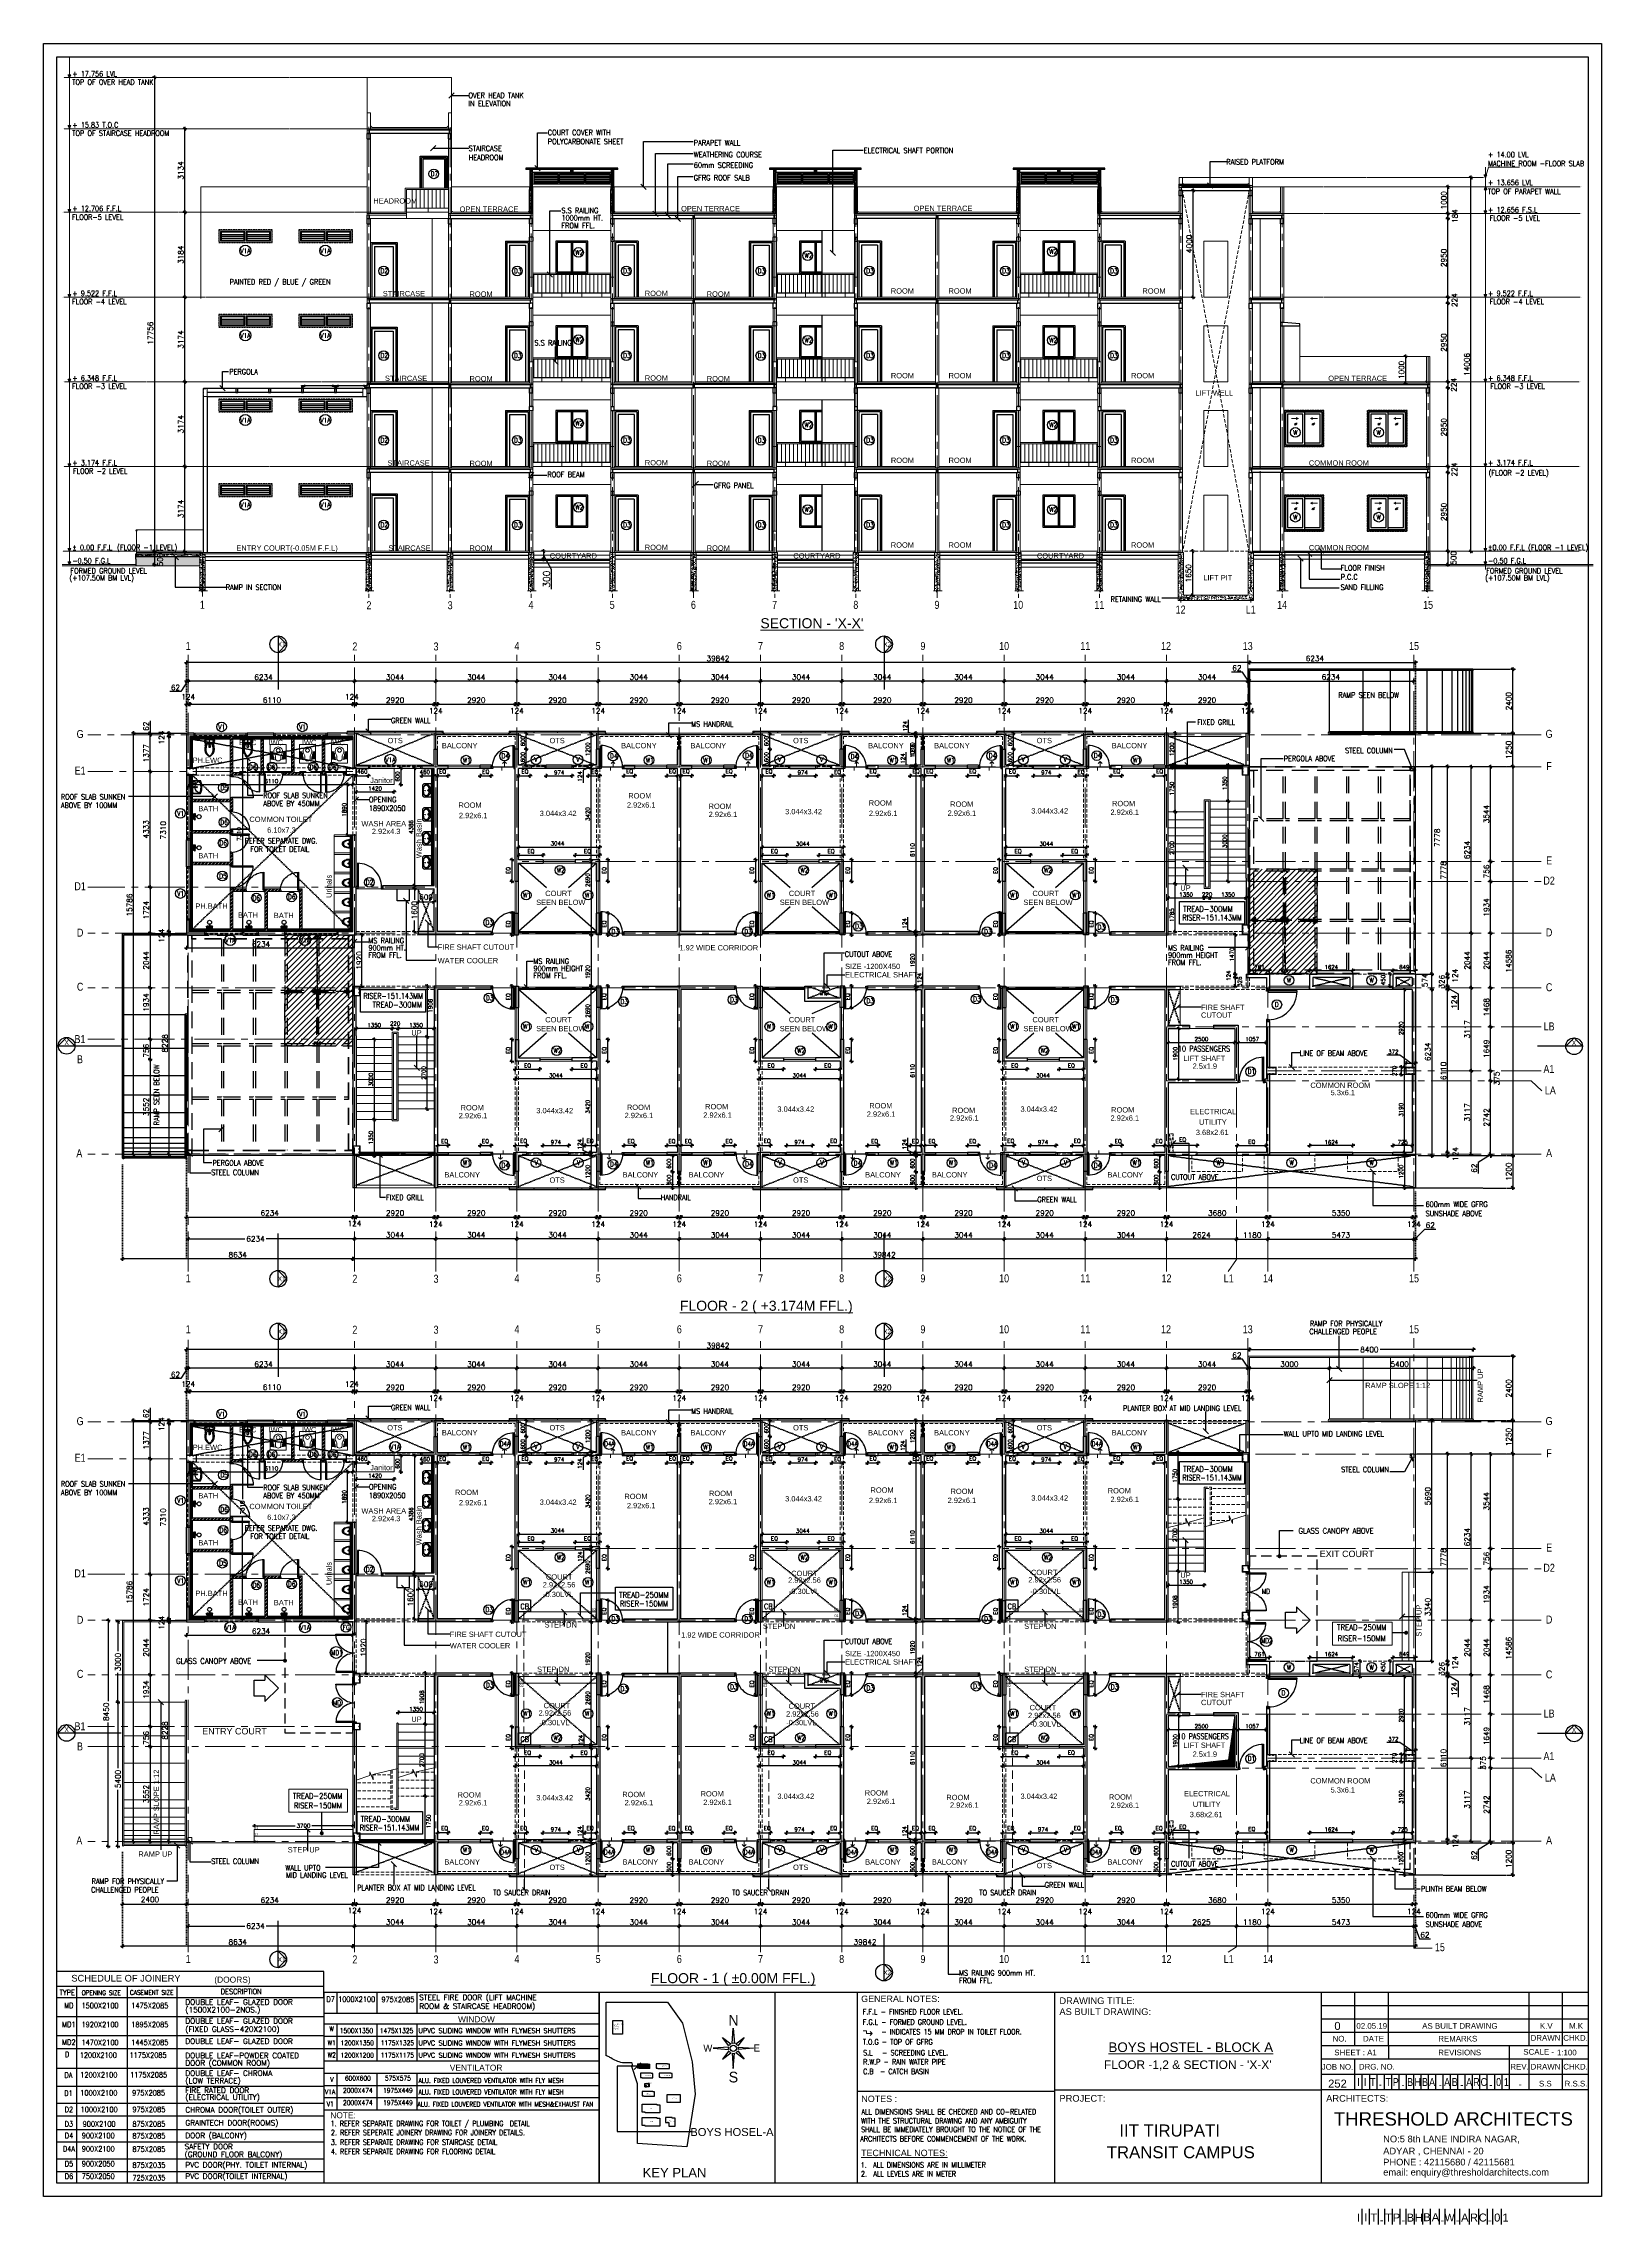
# Model space of a CAD drawing. Header units: inches. Extents: x -234845 to -176446, y -524542 to -442800.
import ezdxf
from ezdxf.enums import TextEntityAlignment as Align

# ---------------------------------------------------------------- set-up
doc = ezdxf.new("R2010")
doc.units = ezdxf.units.IN
doc.header["$MEASUREMENT"] = 0
doc.header["$PDMODE"] = 34
doc.header["$PDSIZE"] = -10
for name, pattern in [('CENTER2', [1.125, 0.75, -0.125, 0.125, -0.125]), ('DASHED', [19.05, 12.7, -6.35]), ('DOT2', [0.125, 0, -0.125]), ('HIDDEN', [0.375, 0.25, -0.125])]:
    doc.linetypes.add(name, pattern=pattern)
for name, color, linetype in [('1', 35, 'Continuous'), ('2', 5, 'Continuous'), ('4', 4, 'Continuous'), ('5', 2, 'Continuous'), ('ADOOR', 14, 'Continuous'), ('arrow', 23, 'Continuous'), ('ATT', 33, 'Continuous'), ('COLUMN', 6, 'Continuous'), ('Dim dotted', 30, 'Continuous'), ('Dimension', 10, 'Continuous'), ('DIMENSION1', 4, 'Continuous'), ('DIMS', 135, 'Continuous'), ('DOOR', 34, 'Continuous'), ('Fixed Grill', 187, 'Continuous'), ('fur', 34, 'Continuous'), ('GA', 4, 'Continuous'), ('GFRG PANELS', 4, 'Continuous'), ('GLASS', 8, 'Continuous'), ('green', 64, 'Continuous'), ('GRID TXT', 4, 'Continuous'), ('GRID-TAGS', 31, 'Continuous'), ('H', 251, 'Continuous'), ('HATCH', 252, 'Continuous'), ('hid', 5, 'HIDDEN'), ('LEVELS', 7, 'Continuous'), ('light', 2, 'Continuous'), ('MIC', 1, 'Continuous'), ('MISC', 2, 'Continuous'), ('P.B', 4, 'Continuous'), ('PER.', 8, 'Continuous'), ('plotlines', 40, 'Continuous'), ('R.C', 6, 'Continuous'), ('rail', 11, 'Continuous'), ('SECTIONS', 22, 'Continuous'), ('steel column', 6, 'Continuous'), ('STEPS', 161, 'Continuous'), ('THIN', 8, 'Continuous'), ('title', 255, 'Continuous'), ('win tag', 144, 'Continuous'), ('wind', 1, 'Continuous')]:
    doc.layers.add(name, color=color, linetype=linetype)
for name, color, linetype, lineweight in [('BEAM', 1, 'HIDDEN', 0), ('DIM', 20, 'Continuous', 25), ('GNL', 9, 'Continuous', 9), ('Grid', 254, 'Continuous', 15), ('HAT', 8, 'Continuous', 9), ('LS SCHEME', 1, 'Continuous', 30), ('LS TEXT', 177, 'Continuous', 15), ('Pergola', 252, 'Continuous', 5), ('TEXT', 32, 'Continuous', 18), ('WALL', 7, 'Continuous', 30), ('win', 14, 'Continuous', 13)]:
    doc.layers.add(name, color=color, linetype=linetype, lineweight=lineweight)
doc.styles.add('ARIAL', font='arial.ttf')
doc.styles.add('J', font='ARIALN.TTF')
doc.styles.add('MT', font='GOTHIC.TTF', dxfattribs={"width": 1.5})
doc.styles.add('RMTXT', font='romans.shx')
doc.styles.add('ROMANS', font='romans.shx', dxfattribs={"width": 0.8})
doc.styles.add('SI', font='ROMANS.shx', dxfattribs={"width": 0.9})
doc.styles.get("Standard").update_dxf_attribs({"font": 'arial.ttf'})
doc.styles.add('style1', font='romans.shx', dxfattribs={"width": 0.8})
doc.styles.add('T9', font='romans.shx', dxfattribs={"width": 0.8})
doc.dimstyles.new('ELEV-DIM', dxfattribs={"dimtxt": 150, "dimasz": 1, "dimexe": 100, "dimexo": 150, "dimgap": 50, "dimtad": 1, "dimdec": 0, "dimzin": 0, "dimdsep": 46, "dimtxsty": 'RMTXT', "dimblk": 'ARH4', "dimcen": 0.09375, "dimdle": 100, "dimse1": 1, "dimse2": 1, "dimclrd": 256, "dimclre": 256, "dimclrt": 151, "dimadec": 0, "dimazin": 0, "dimtfac": 50, "dimtdec": 0, "dimtofl": 0, "dimtmove": 2, "dimatfit": 3, "dimldrblk": 'OBLIQUE', "dimfxl": 1, "dimtolj": 1, "dimtzin": 0, "dimlwd": -1, "dimlwe": -1, "dimarcsym": 0})
doc.dimstyles.new('INT-DIM', dxfattribs={"dimtxt": 150, "dimasz": 0.85, "dimexe": 100, "dimexo": 150, "dimgap": 100, "dimtad": 1, "dimdec": 0, "dimzin": 0, "dimdsep": 46, "dimtxsty": 'T9', "dimblk": 'ARH4', "dimcen": 0.09, "dimdle": 100, "dimse1": 1, "dimse2": 1, "dimclrd": 256, "dimclrt": 3, "dimadec": 0, "dimazin": 0, "dimtfac": 50, "dimtdec": 0, "dimtix": 1, "dimtmove": 2, "dimatfit": 3, "dimldrblk": 'OBLIQUE', "dimfxl": 1, "dimtolj": 1, "dimtzin": 0, "dimarcsym": 0})
pattern_1 = [(50, (159054.72, -556795.41), (179.315046, -15.688034), [18.75, -206.25]), (355, (159054.72, -556795.41), (-34.68783, 188.04803), [15, -165]), (100.4514, (159069.67, -556796.72), (144.627345, 172.359886), [15.93505, -175.28553]), (46.1842, (159054.72, -556745.41), (266.81026, -41.37975), [28.125, -309.375]), (96.6356, (159076.96, -556748.86), (233.66568, 243.52947), [23.90257, -262.92825]), (351.1842, (159054.72, -556745.4), (233.66549, 243.52965), [22.5, -247.5]), (21, (159079.72, -556757.91), (149.226763, -100.65472), [18.75, -206.25]), (326, (159079.72, -556757.91), (60.82883, 181.28751), [15, -165]), (71.4514, (159092.16, -556766.3), (210.05566, 80.632624), [15.93505, -175.28553]), (37.5, (159054.725, -556795.41), (3.039964, 83.223463), [0, -163, 0, -167.5, 0, -165.625]), (7.5, (159054.725, -556795.41), (65.767384, 98.602928), [0, -95.5, 0, -159.25, 0, -63.125]), (327.5, (158998.975, -556795.41), (133.455609, -5.638718), [0, -62.5, 0, -195, 0, -258.75]), (317.5, (158973.97, -556795.41), (145.796542, 25.026246), [0, -81.25, 0, -129.5, 0, -183.75])]
pattern_2 = [(45, (-19539.5675, 24951.4726), (-4.4194174, 4.4194174), [])]

# ---------------------------------------------------------------- blocks, each defined once
blk = doc.blocks.new('D1000')
at = {"layer": 'DOOR'}
for points in [[(0, 940), (0, 1000), (100, 1000), (100, 950), (60, 950), (60, 940)], [(0, 60), (0, 0), (100, 0), (100, 50), (60, 50), (60, 60)]]:
    blk.add_lwpolyline(points, close=True, dxfattribs=at)
blk.add_lwpolyline([(60, 950, -0.414214), (960, 50), (60, 50), (60, 85), (959, 85)], format="xyb", dxfattribs=at)
blk = doc.blocks.new('W')
at = {"layer": 'win'}
for p, q in [((600, 124), (-600, 124)), ((600, 59), (-600, 59)), ((600, 0), (-600, 0))]:
    blk.add_line(p, q, dxfattribs=at)
blk = doc.blocks.new('A$C52683649')
at = {"layer": 'win'}
for p, q in [((0, 124), (1500, 124)), ((0, 62), (1500, 62)), ((0, 0), (1500, 0))]:
    blk.add_line(p, q, dxfattribs=at)
blk = doc.blocks.new('ARH4')
for p, q in [((0, -75), (0, 75)), ((-53.03, -53.03), (53.03, 53.03)), ((75, 0), (-75, 0))]:
    blk.add_line(p, q)
blk = doc.blocks.new('*D385')
at = {"layer": 'DEFPOINTS', "color": 0, "transparency": 16777216}
for p in [(-183410, -511490), (-223252, -514024), (-223252, -514108)]:
    blk.add_point(p, dxfattribs=at)
at = {"layer": 'Dimension', "transparency": 16777216}
blk.add_line((-183411, -514108), (-223251, -514108), dxfattribs=at)
at = {"layer": 'Dimension', "transparency": 16777216, "rotation": 180}
blk.add_blockref('ARH4', (-223252, -514108), dxfattribs=at)
at = {"layer": 'Dimension', "transparency": 16777216}
blk.add_blockref('ARH4', (-183410, -514108), dxfattribs=at)
at = {"layer": 'Dimension', "color": 151, "lineweight": 0, "transparency": 16777216, "insert": (-204051, -513958), "char_height": 200, "attachment_point": 5, "style": 'RMTXT'}
blk.add_mtext('\\A1;39842', dxfattribs=at)
blk = doc.blocks.new('_Oblique')
at = {"color": 0, "linetype": 'ByBlock', "lineweight": -2}
blk.add_line((-0.5, -0.5), (0.5, 0.5), dxfattribs=at)
blk = doc.blocks.new('*D386')
at = {"layer": 'DEFPOINTS', "color": 0, "transparency": 16777216}
for p in [(-230400, -503944), (-230854, -505878), (-230034, -505878, 0)]:
    blk.add_point(p, dxfattribs=at)
at = {"layer": 'Dimension', "transparency": 16777216}
blk.add_line((-230854, -503945), (-230854, -505877), dxfattribs=at)
for p, rotation in [((-230854, -503944), 90), ((-230854, -505878), 270)]:
    blk.add_blockref('ARH4', p, dxfattribs=dict(at, rotation=rotation))
at = {"layer": 'Dimension', "color": 151, "lineweight": 0, "transparency": 16777216, "insert": (-231004, -504499), "char_height": 200, "attachment_point": 5, "rotation": 90, "style": 'RMTXT'}
blk.add_mtext('\\A1;1934', dxfattribs=at)
blk = doc.blocks.new('*D387')
at = {"layer": 'DEFPOINTS', "color": 0, "transparency": 16777216}
for p in [(-183491, -495654), (-183410, -510240), (-179772, -510240)]:
    blk.add_point(p, dxfattribs=at)
at = {"layer": 'Dimension', "transparency": 16777216}
blk.add_line((-179772, -495655), (-179772, -510239), dxfattribs=at)
for p, rotation in [((-179772, -495654), 90), ((-179772, -510240), 270)]:
    blk.add_blockref('ARH4', p, dxfattribs=dict(at, rotation=rotation))
at = {"layer": 'Dimension', "color": 151, "lineweight": 0, "transparency": 16777216, "insert": (-179922, -502947), "char_height": 200, "attachment_point": 5, "rotation": 90, "style": 'RMTXT'}
blk.add_mtext('\\A1;14586', dxfattribs=at)
blk = doc.blocks.new('*D388')
at = {"layer": 'DEFPOINTS', "color": 0, "transparency": 16777216}
for p in [(-184923, -510240, 2), (-189644, -511440), (-179772, -511440)]:
    blk.add_point(p, dxfattribs=at)
at = {"layer": 'Dimension', "transparency": 16777216}
blk.add_line((-179772, -510241), (-179772, -511439), dxfattribs=at)
for p, rotation in [((-179772, -510240), 90), ((-179772, -511440), 270)]:
    blk.add_blockref('ARH4', p, dxfattribs=dict(at, rotation=rotation))
at = {"layer": 'Dimension', "color": 151, "lineweight": 0, "transparency": 16777216, "insert": (-179922, -510840), "char_height": 200, "attachment_point": 5, "rotation": 90, "style": 'RMTXT'}
blk.add_mtext('\\A1;1200', dxfattribs=at)
blk = doc.blocks.new('*D389')
at = {"layer": 'DEFPOINTS', "color": 0, "transparency": 16777216}
for p in [(-189646, -494404), (-179772, -494404), (-183610, -495654)]:
    blk.add_point(p, dxfattribs=at)
at = {"layer": 'Dimension', "transparency": 16777216}
blk.add_line((-179772, -495653), (-179772, -494405), dxfattribs=at)
for p, rotation in [((-179772, -494404), 90), ((-179772, -495654), 270)]:
    blk.add_blockref('ARH4', p, dxfattribs=dict(at, rotation=rotation))
at = {"layer": 'Dimension', "color": 151, "lineweight": 0, "transparency": 16777216, "insert": (-179922, -495029), "char_height": 200, "attachment_point": 5, "rotation": 90, "style": 'RMTXT'}
blk.add_mtext('\\A1;1250', dxfattribs=at)
blk = doc.blocks.new('*D390')
at = {"layer": 'DEFPOINTS', "color": 0, "transparency": 16777216}
for p in [(-192750, -510622), (-195794, -511635), (-195794, -513365)]:
    blk.add_point(p, dxfattribs=at)
at = {"layer": 'Dimension', "transparency": 16777216}
blk.add_line((-192751, -513365), (-195793, -513365), dxfattribs=at)
at = {"layer": 'Dimension', "transparency": 16777216, "rotation": 180}
blk.add_blockref('ARH4', (-195794, -513365), dxfattribs=at)
at = {"layer": 'Dimension', "transparency": 16777216}
blk.add_blockref('ARH4', (-192750, -513365), dxfattribs=at)
at = {"layer": 'Dimension', "color": 151, "lineweight": 0, "transparency": 16777216, "insert": (-194272, -513215), "char_height": 200, "attachment_point": 5, "style": 'RMTXT'}
blk.add_mtext('\\A1;3044', dxfattribs=at)
blk = doc.blocks.new('*D391')
at = {"layer": 'DEFPOINTS', "color": 0, "transparency": 16777216}
for p in [(-195794, -510622), (-198838, -511635), (-198838, -513365)]:
    blk.add_point(p, dxfattribs=at)
at = {"layer": 'Dimension', "transparency": 16777216}
blk.add_line((-195795, -513365), (-198837, -513365), dxfattribs=at)
at = {"layer": 'Dimension', "transparency": 16777216, "rotation": 180}
blk.add_blockref('ARH4', (-198838, -513365), dxfattribs=at)
at = {"layer": 'Dimension', "transparency": 16777216}
blk.add_blockref('ARH4', (-195794, -513365), dxfattribs=at)
at = {"layer": 'Dimension', "color": 151, "lineweight": 0, "transparency": 16777216, "insert": (-197316, -513215), "char_height": 200, "attachment_point": 5, "style": 'RMTXT'}
blk.add_mtext('\\A1;3044', dxfattribs=at)
blk = doc.blocks.new('*D392')
at = {"layer": 'DEFPOINTS', "color": 0, "transparency": 16777216}
for p in [(-198838, -510622), (-201882, -511635), (-201882, -513365)]:
    blk.add_point(p, dxfattribs=at)
at = {"layer": 'Dimension', "transparency": 16777216}
blk.add_line((-198839, -513365), (-201881, -513365), dxfattribs=at)
at = {"layer": 'Dimension', "transparency": 16777216, "rotation": 180}
blk.add_blockref('ARH4', (-201882, -513365), dxfattribs=at)
at = {"layer": 'Dimension', "transparency": 16777216}
blk.add_blockref('ARH4', (-198838, -513365), dxfattribs=at)
at = {"layer": 'Dimension', "color": 151, "lineweight": 0, "transparency": 16777216, "insert": (-200360, -513215), "char_height": 200, "attachment_point": 5, "style": 'RMTXT'}
blk.add_mtext('\\A1;3044', dxfattribs=at)
blk = doc.blocks.new('*D393')
at = {"layer": 'DEFPOINTS', "color": 0, "transparency": 16777216}
for p in [(-201882, -510622), (-204926, -511635), (-204926, -513365)]:
    blk.add_point(p, dxfattribs=at)
at = {"layer": 'Dimension', "transparency": 16777216}
blk.add_line((-201883, -513365), (-204925, -513365), dxfattribs=at)
at = {"layer": 'Dimension', "transparency": 16777216, "rotation": 180}
blk.add_blockref('ARH4', (-204926, -513365), dxfattribs=at)
at = {"layer": 'Dimension', "transparency": 16777216}
blk.add_blockref('ARH4', (-201882, -513365), dxfattribs=at)
at = {"layer": 'Dimension', "color": 151, "lineweight": 0, "transparency": 16777216, "insert": (-203404, -513215), "char_height": 200, "attachment_point": 5, "style": 'RMTXT'}
blk.add_mtext('\\A1;3044', dxfattribs=at)
blk = doc.blocks.new('*D394')
at = {"layer": 'DEFPOINTS', "color": 0, "transparency": 16777216}
for p in [(-204926, -510622), (-207970, -511635), (-207970, -513365)]:
    blk.add_point(p, dxfattribs=at)
at = {"layer": 'Dimension', "transparency": 16777216}
blk.add_line((-204927, -513365), (-207969, -513365), dxfattribs=at)
at = {"layer": 'Dimension', "transparency": 16777216, "rotation": 180}
blk.add_blockref('ARH4', (-207970, -513365), dxfattribs=at)
at = {"layer": 'Dimension', "transparency": 16777216}
blk.add_blockref('ARH4', (-204926, -513365), dxfattribs=at)
at = {"layer": 'Dimension', "color": 151, "lineweight": 0, "transparency": 16777216, "insert": (-206448, -513215), "char_height": 200, "attachment_point": 5, "style": 'RMTXT'}
blk.add_mtext('\\A1;3044', dxfattribs=at)
blk = doc.blocks.new('*D395')
at = {"layer": 'DEFPOINTS', "color": 0, "transparency": 16777216}
for p in [(-207970, -510622), (-211014, -511635), (-211014, -513365)]:
    blk.add_point(p, dxfattribs=at)
at = {"layer": 'Dimension', "transparency": 16777216}
blk.add_line((-207971, -513365), (-211013, -513365), dxfattribs=at)
at = {"layer": 'Dimension', "transparency": 16777216, "rotation": 180}
blk.add_blockref('ARH4', (-211014, -513365), dxfattribs=at)
at = {"layer": 'Dimension', "transparency": 16777216}
blk.add_blockref('ARH4', (-207970, -513365), dxfattribs=at)
at = {"layer": 'Dimension', "color": 151, "lineweight": 0, "transparency": 16777216, "insert": (-209492, -513215), "char_height": 200, "attachment_point": 5, "style": 'RMTXT'}
blk.add_mtext('\\A1;3044', dxfattribs=at)
blk = doc.blocks.new('*D396')
at = {"layer": 'DEFPOINTS', "color": 0, "transparency": 16777216}
for p in [(-211014, -510622), (-214058, -511635), (-214058, -513365)]:
    blk.add_point(p, dxfattribs=at)
at = {"layer": 'Dimension', "transparency": 16777216}
blk.add_line((-211015, -513365), (-214057, -513365), dxfattribs=at)
at = {"layer": 'Dimension', "transparency": 16777216, "rotation": 180}
blk.add_blockref('ARH4', (-214058, -513365), dxfattribs=at)
at = {"layer": 'Dimension', "transparency": 16777216}
blk.add_blockref('ARH4', (-211014, -513365), dxfattribs=at)
at = {"layer": 'Dimension', "color": 151, "lineweight": 0, "transparency": 16777216, "insert": (-212536, -513215), "char_height": 200, "attachment_point": 5, "style": 'RMTXT'}
blk.add_mtext('\\A1;3044', dxfattribs=at)
blk = doc.blocks.new('*D397')
at = {"layer": 'DEFPOINTS', "color": 0, "transparency": 16777216}
for p in [(-217102, -510506), (-214058, -510622), (-217102, -513359)]:
    blk.add_point(p, dxfattribs=at)
at = {"layer": 'Dimension', "transparency": 16777216}
blk.add_line((-214059, -513359), (-217101, -513359), dxfattribs=at)
at = {"layer": 'Dimension', "transparency": 16777216, "rotation": 180}
blk.add_blockref('ARH4', (-217102, -513359), dxfattribs=at)
at = {"layer": 'Dimension', "transparency": 16777216}
blk.add_blockref('ARH4', (-214058, -513359), dxfattribs=at)
at = {"layer": 'Dimension', "color": 151, "lineweight": 0, "transparency": 16777216, "insert": (-215580, -513209), "char_height": 200, "attachment_point": 5, "style": 'RMTXT'}
blk.add_mtext('\\A1;3044', dxfattribs=at)
blk = doc.blocks.new('*D398')
at = {"layer": 'DEFPOINTS', "color": 0, "transparency": 16777216}
for p in [(-217102, -510506), (-220146, -511514), (-220146, -513359)]:
    blk.add_point(p, dxfattribs=at)
at = {"layer": 'Dimension', "transparency": 16777216}
blk.add_line((-217103, -513359), (-220145, -513359), dxfattribs=at)
at = {"layer": 'Dimension', "transparency": 16777216, "rotation": 180}
blk.add_blockref('ARH4', (-220146, -513359), dxfattribs=at)
at = {"layer": 'Dimension', "transparency": 16777216}
blk.add_blockref('ARH4', (-217102, -513359), dxfattribs=at)
at = {"layer": 'Dimension', "color": 151, "lineweight": 0, "transparency": 16777216, "insert": (-218624, -513209), "char_height": 200, "attachment_point": 5, "style": 'RMTXT'}
blk.add_mtext('\\A1;3044', dxfattribs=at)
blk = doc.blocks.new('*D399')
at = {"layer": 'DEFPOINTS', "color": 0, "transparency": 16777216}
for p in [(-220146, -511514), (-223190, -511822), (-223190, -513359)]:
    blk.add_point(p, dxfattribs=at)
at = {"layer": 'Dimension', "transparency": 16777216}
blk.add_line((-220147, -513359), (-223189, -513359), dxfattribs=at)
at = {"layer": 'Dimension', "transparency": 16777216, "rotation": 180}
blk.add_blockref('ARH4', (-223190, -513359), dxfattribs=at)
at = {"layer": 'Dimension', "transparency": 16777216}
blk.add_blockref('ARH4', (-220146, -513359), dxfattribs=at)
at = {"layer": 'Dimension', "color": 151, "lineweight": 0, "transparency": 16777216, "insert": (-221668, -513209), "char_height": 200, "attachment_point": 5, "style": 'RMTXT'}
blk.add_mtext('\\A1;3044', dxfattribs=at)
blk = doc.blocks.new('*D400')
at = {"layer": 'DEFPOINTS', "color": 0, "transparency": 16777216}
for p in [(-230854, -495843), (-230560, -495843), (-230608, -500176)]:
    blk.add_point(p, dxfattribs=at)
at = {"layer": 'Dimension', "transparency": 16777216}
blk.add_line((-230854, -500175), (-230854, -495844), dxfattribs=at)
for p, rotation in [((-230854, -495843), 90), ((-230854, -500176), 270)]:
    blk.add_blockref('ARH4', p, dxfattribs=dict(at, rotation=rotation))
at = {"layer": 'Dimension', "color": 151, "lineweight": 0, "transparency": 16777216, "insert": (-231004, -498009), "char_height": 200, "attachment_point": 5, "rotation": 90, "style": 'RMTXT'}
blk.add_mtext('\\A1;4333', dxfattribs=at)
blk = doc.blocks.new('*D401')
at = {"layer": 'DEFPOINTS', "color": 0, "transparency": 16777216}
for p in [(-229736, -501900), (-230854, -503944), (-230400, -503944)]:
    blk.add_point(p, dxfattribs=at)
at = {"layer": 'Dimension', "transparency": 16777216}
blk.add_line((-230854, -501901), (-230854, -503943), dxfattribs=at)
for p, rotation in [((-230854, -501900), 90), ((-230854, -503944), 270)]:
    blk.add_blockref('ARH4', p, dxfattribs=dict(at, rotation=rotation))
at = {"layer": 'Dimension', "color": 151, "lineweight": 0, "transparency": 16777216, "insert": (-231004, -502922), "char_height": 200, "attachment_point": 5, "rotation": 90, "style": 'RMTXT'}
blk.add_mtext('\\A1;2044', dxfattribs=at)
blk = doc.blocks.new('*D402')
at = {"layer": 'DEFPOINTS', "color": 0, "transparency": 16777216}
for p in [(-183472, -511644), (-188945, -512096, 2), (-183472, -513365)]:
    blk.add_point(p, dxfattribs=at)
at = {"layer": 'Dimension', "transparency": 16777216}
blk.add_line((-188944, -513365), (-183473, -513365), dxfattribs=at)
at = {"layer": 'Dimension', "transparency": 16777216, "rotation": 180}
blk.add_blockref('ARH4', (-188945, -513365), dxfattribs=at)
at = {"layer": 'Dimension', "transparency": 16777216}
blk.add_blockref('ARH4', (-183472, -513365), dxfattribs=at)
at = {"layer": 'Dimension', "color": 151, "lineweight": 0, "transparency": 16777216, "insert": (-186208, -513215), "char_height": 200, "attachment_point": 5, "style": 'RMTXT'}
blk.add_mtext('\\A1;5473', dxfattribs=at)
blk = doc.blocks.new('*D403')
at = {"layer": 'DEFPOINTS', "color": 0, "transparency": 16777216}
for p in [(-229486, -491752), (-229486, -492339), (-189644, -494235)]:
    blk.add_point(p, dxfattribs=at)
at = {"layer": 'Dimension', "transparency": 16777216}
blk.add_line((-189645, -491752), (-229485, -491752), dxfattribs=at)
at = {"layer": 'Dimension', "transparency": 16777216, "rotation": 180}
blk.add_blockref('ARH4', (-229486, -491752), dxfattribs=at)
at = {"layer": 'Dimension', "transparency": 16777216}
blk.add_blockref('ARH4', (-189644, -491752), dxfattribs=at)
at = {"layer": 'Dimension', "color": 151, "lineweight": 0, "transparency": 16777216, "insert": (-209565, -491602), "char_height": 200, "attachment_point": 5, "style": 'RMTXT'}
blk.add_mtext('\\A1;39842', dxfattribs=at)
blk = doc.blocks.new('*D404')
at = {"layer": 'DEFPOINTS', "color": 0, "transparency": 16777216}
for p in [(-192750, -492448), (-192750, -493745), (-189706, -493745)]:
    blk.add_point(p, dxfattribs=at)
at = {"layer": 'Dimension', "transparency": 16777216}
blk.add_line((-189707, -492448), (-192749, -492448), dxfattribs=at)
at = {"layer": 'Dimension', "transparency": 16777216, "rotation": 180}
blk.add_blockref('ARH4', (-192750, -492448), dxfattribs=at)
at = {"layer": 'Dimension', "transparency": 16777216}
blk.add_blockref('ARH4', (-189706, -492448), dxfattribs=at)
at = {"layer": 'Dimension', "color": 151, "lineweight": 0, "transparency": 16777216, "insert": (-191228, -492298), "char_height": 200, "attachment_point": 5, "style": 'RMTXT'}
blk.add_mtext('\\A1;3044', dxfattribs=at)
blk = doc.blocks.new('*D405')
at = {"layer": 'DEFPOINTS', "color": 0, "transparency": 16777216}
for p in [(-195794, -492448), (-195794, -493745), (-192750, -494758)]:
    blk.add_point(p, dxfattribs=at)
at = {"layer": 'Dimension', "transparency": 16777216}
blk.add_line((-192751, -492448), (-195793, -492448), dxfattribs=at)
at = {"layer": 'Dimension', "transparency": 16777216, "rotation": 180}
blk.add_blockref('ARH4', (-195794, -492448), dxfattribs=at)
at = {"layer": 'Dimension', "transparency": 16777216}
blk.add_blockref('ARH4', (-192750, -492448), dxfattribs=at)
at = {"layer": 'Dimension', "color": 151, "lineweight": 0, "transparency": 16777216, "insert": (-194272, -492298), "char_height": 200, "attachment_point": 5, "style": 'RMTXT'}
blk.add_mtext('\\A1;3044', dxfattribs=at)
blk = doc.blocks.new('*D406')
at = {"layer": 'DEFPOINTS', "color": 0, "transparency": 16777216}
for p in [(-198838, -492448), (-198838, -493745), (-195794, -494758)]:
    blk.add_point(p, dxfattribs=at)
at = {"layer": 'Dimension', "transparency": 16777216}
blk.add_line((-195795, -492448), (-198837, -492448), dxfattribs=at)
at = {"layer": 'Dimension', "transparency": 16777216, "rotation": 180}
blk.add_blockref('ARH4', (-198838, -492448), dxfattribs=at)
at = {"layer": 'Dimension', "transparency": 16777216}
blk.add_blockref('ARH4', (-195794, -492448), dxfattribs=at)
at = {"layer": 'Dimension', "color": 151, "lineweight": 0, "transparency": 16777216, "insert": (-197316, -492298), "char_height": 200, "attachment_point": 5, "style": 'RMTXT'}
blk.add_mtext('\\A1;3044', dxfattribs=at)
blk = doc.blocks.new('*D407')
at = {"layer": 'DEFPOINTS', "color": 0, "transparency": 16777216}
for p in [(-201882, -492448), (-201882, -493745), (-198838, -494758)]:
    blk.add_point(p, dxfattribs=at)
at = {"layer": 'Dimension', "transparency": 16777216}
blk.add_line((-198839, -492448), (-201881, -492448), dxfattribs=at)
at = {"layer": 'Dimension', "transparency": 16777216, "rotation": 180}
blk.add_blockref('ARH4', (-201882, -492448), dxfattribs=at)
at = {"layer": 'Dimension', "transparency": 16777216}
blk.add_blockref('ARH4', (-198838, -492448), dxfattribs=at)
at = {"layer": 'Dimension', "color": 151, "lineweight": 0, "transparency": 16777216, "insert": (-200360, -492298), "char_height": 200, "attachment_point": 5, "style": 'RMTXT'}
blk.add_mtext('\\A1;3044', dxfattribs=at)
blk = doc.blocks.new('*D408')
at = {"layer": 'DEFPOINTS', "color": 0, "transparency": 16777216}
for p in [(-204926, -492448), (-204926, -493745), (-201882, -494758)]:
    blk.add_point(p, dxfattribs=at)
at = {"layer": 'Dimension', "transparency": 16777216}
blk.add_line((-201883, -492448), (-204925, -492448), dxfattribs=at)
at = {"layer": 'Dimension', "transparency": 16777216, "rotation": 180}
blk.add_blockref('ARH4', (-204926, -492448), dxfattribs=at)
at = {"layer": 'Dimension', "transparency": 16777216}
blk.add_blockref('ARH4', (-201882, -492448), dxfattribs=at)
at = {"layer": 'Dimension', "color": 151, "lineweight": 0, "transparency": 16777216, "insert": (-203404, -492298), "char_height": 200, "attachment_point": 5, "style": 'RMTXT'}
blk.add_mtext('\\A1;3044', dxfattribs=at)
blk = doc.blocks.new('*D409')
at = {"layer": 'DEFPOINTS', "color": 0, "transparency": 16777216}
for p in [(-207970, -492448), (-207970, -493745), (-204926, -494758)]:
    blk.add_point(p, dxfattribs=at)
at = {"layer": 'Dimension', "transparency": 16777216}
blk.add_line((-204927, -492448), (-207969, -492448), dxfattribs=at)
at = {"layer": 'Dimension', "transparency": 16777216, "rotation": 180}
blk.add_blockref('ARH4', (-207970, -492448), dxfattribs=at)
at = {"layer": 'Dimension', "transparency": 16777216}
blk.add_blockref('ARH4', (-204926, -492448), dxfattribs=at)
at = {"layer": 'Dimension', "color": 151, "lineweight": 0, "transparency": 16777216, "insert": (-206448, -492298), "char_height": 200, "attachment_point": 5, "style": 'RMTXT'}
blk.add_mtext('\\A1;3044', dxfattribs=at)
blk = doc.blocks.new('*D410')
at = {"layer": 'DEFPOINTS', "color": 0, "transparency": 16777216}
for p in [(-211014, -492448), (-211014, -493745), (-207970, -494758)]:
    blk.add_point(p, dxfattribs=at)
at = {"layer": 'Dimension', "transparency": 16777216}
blk.add_line((-207971, -492448), (-211013, -492448), dxfattribs=at)
at = {"layer": 'Dimension', "transparency": 16777216, "rotation": 180}
blk.add_blockref('ARH4', (-211014, -492448), dxfattribs=at)
at = {"layer": 'Dimension', "transparency": 16777216}
blk.add_blockref('ARH4', (-207970, -492448), dxfattribs=at)
at = {"layer": 'Dimension', "color": 151, "lineweight": 0, "transparency": 16777216, "insert": (-209492, -492298), "char_height": 200, "attachment_point": 5, "style": 'RMTXT'}
blk.add_mtext('\\A1;3044', dxfattribs=at)
blk = doc.blocks.new('*D411')
at = {"layer": 'DEFPOINTS', "color": 0, "transparency": 16777216}
for p in [(-214058, -492448), (-214058, -493745), (-211014, -494758)]:
    blk.add_point(p, dxfattribs=at)
at = {"layer": 'Dimension', "transparency": 16777216}
blk.add_line((-211015, -492448), (-214057, -492448), dxfattribs=at)
at = {"layer": 'Dimension', "transparency": 16777216, "rotation": 180}
blk.add_blockref('ARH4', (-214058, -492448), dxfattribs=at)
at = {"layer": 'Dimension', "transparency": 16777216}
blk.add_blockref('ARH4', (-211014, -492448), dxfattribs=at)
at = {"layer": 'Dimension', "color": 151, "lineweight": 0, "transparency": 16777216, "insert": (-212536, -492298), "char_height": 200, "attachment_point": 5, "style": 'RMTXT'}
blk.add_mtext('\\A1;3044', dxfattribs=at)
blk = doc.blocks.new('*D412')
at = {"layer": 'DEFPOINTS', "color": 0, "transparency": 16777216}
for p in [(-217102, -492454), (-217102, -494873), (-214058, -494758)]:
    blk.add_point(p, dxfattribs=at)
at = {"layer": 'Dimension', "transparency": 16777216}
blk.add_line((-214059, -492454), (-217101, -492454), dxfattribs=at)
at = {"layer": 'Dimension', "transparency": 16777216, "rotation": 180}
blk.add_blockref('ARH4', (-217102, -492454), dxfattribs=at)
at = {"layer": 'Dimension', "transparency": 16777216}
blk.add_blockref('ARH4', (-214058, -492454), dxfattribs=at)
at = {"layer": 'Dimension', "color": 151, "lineweight": 0, "transparency": 16777216, "insert": (-215580, -492304), "char_height": 200, "attachment_point": 5, "style": 'RMTXT'}
blk.add_mtext('\\A1;3044', dxfattribs=at)
blk = doc.blocks.new('*D413')
at = {"layer": 'DEFPOINTS', "color": 0, "transparency": 16777216}
for p in [(-220146, -492454), (-220146, -493866), (-217102, -494873)]:
    blk.add_point(p, dxfattribs=at)
at = {"layer": 'Dimension', "transparency": 16777216}
blk.add_line((-217103, -492454), (-220145, -492454), dxfattribs=at)
at = {"layer": 'Dimension', "transparency": 16777216, "rotation": 180}
blk.add_blockref('ARH4', (-220146, -492454), dxfattribs=at)
at = {"layer": 'Dimension', "transparency": 16777216}
blk.add_blockref('ARH4', (-217102, -492454), dxfattribs=at)
at = {"layer": 'Dimension', "color": 151, "lineweight": 0, "transparency": 16777216, "insert": (-218624, -492304), "char_height": 200, "attachment_point": 5, "style": 'RMTXT'}
blk.add_mtext('\\A1;3044', dxfattribs=at)
blk = doc.blocks.new('*D414')
at = {"layer": 'DEFPOINTS', "color": 0, "transparency": 16777216}
for p in [(-223190, -492454), (-223190, -494353), (-220146, -493866)]:
    blk.add_point(p, dxfattribs=at)
at = {"layer": 'Dimension', "transparency": 16777216}
blk.add_line((-220147, -492454), (-223189, -492454), dxfattribs=at)
at = {"layer": 'Dimension', "transparency": 16777216, "rotation": 180}
blk.add_blockref('ARH4', (-223190, -492454), dxfattribs=at)
at = {"layer": 'Dimension', "transparency": 16777216}
blk.add_blockref('ARH4', (-220146, -492454), dxfattribs=at)
at = {"layer": 'Dimension', "color": 151, "lineweight": 0, "transparency": 16777216, "insert": (-221668, -492304), "char_height": 200, "attachment_point": 5, "style": 'RMTXT'}
blk.add_mtext('\\A1;3044', dxfattribs=at)
blk = doc.blocks.new('*D415')
at = {"layer": 'DEFPOINTS', "color": 0, "transparency": 16777216}
for p in [(-230597, -500176), (-230854, -501900), (-229937, -501900)]:
    blk.add_point(p, dxfattribs=at)
at = {"layer": 'Dimension', "transparency": 16777216}
blk.add_line((-230854, -500177), (-230854, -501899), dxfattribs=at)
for p, rotation in [((-230854, -500176), 90), ((-230854, -501900), 270)]:
    blk.add_blockref('ARH4', p, dxfattribs=dict(at, rotation=rotation))
at = {"layer": 'Dimension', "color": 151, "lineweight": 0, "transparency": 16777216, "insert": (-231004, -501038), "char_height": 200, "attachment_point": 5, "rotation": 90, "style": 'RMTXT'}
blk.add_mtext('\\A1;1724', dxfattribs=at)
blk = doc.blocks.new('*D416')
at = {"layer": 'DEFPOINTS', "color": 0, "transparency": 16777216}
for p in [(-231475, -494404), (-230868, -494404), (-229339, -510190)]:
    blk.add_point(p, dxfattribs=at)
at = {"layer": 'Dimension', "transparency": 16777216}
blk.add_line((-231475, -510189), (-231475, -494405), dxfattribs=at)
for p, rotation in [((-231475, -494404), 90), ((-231475, -510190), 270)]:
    blk.add_blockref('ARH4', p, dxfattribs=dict(at, rotation=rotation))
at = {"layer": 'Dimension', "color": 151, "lineweight": 0, "transparency": 16777216, "insert": (-231625, -500846), "char_height": 200, "attachment_point": 5, "rotation": 90, "style": 'RMTXT'}
blk.add_mtext('\\A1;15786', dxfattribs=at)
blk = doc.blocks.new('*D417')
at = {"layer": 'DEFPOINTS', "color": 0, "transparency": 16777216}
for p in [(-181610, -507061, -2), (-181328, -507061), (-181610, -510178)]:
    blk.add_point(p, dxfattribs=at)
at = {"layer": 'Dimension', "transparency": 16777216}
blk.add_line((-181328, -510177), (-181328, -507062), dxfattribs=at)
for p, rotation in [((-181328, -507061), 90), ((-181328, -510178), 270)]:
    blk.add_blockref('ARH4', p, dxfattribs=dict(at, rotation=rotation))
at = {"layer": 'Dimension', "color": 151, "lineweight": 0, "transparency": 16777216, "insert": (-181478, -508619), "char_height": 200, "attachment_point": 5, "rotation": 90, "style": 'RMTXT'}
blk.add_mtext('\\A1;3117', dxfattribs=at)
blk = doc.blocks.new('*D418')
at = {"layer": 'DEFPOINTS', "color": 0, "transparency": 16777216}
for p in [(-181328, -501900), (-179551, -501900), (-181610, -503944)]:
    blk.add_point(p, dxfattribs=at)
at = {"layer": 'Dimension', "transparency": 16777216}
blk.add_line((-181328, -503943), (-181328, -501901), dxfattribs=at)
for p, rotation in [((-181328, -501900), 90), ((-181328, -503944), 270)]:
    blk.add_blockref('ARH4', p, dxfattribs=dict(at, rotation=rotation))
at = {"layer": 'Dimension', "color": 151, "lineweight": 0, "transparency": 16777216, "insert": (-181478, -502922), "char_height": 200, "attachment_point": 5, "rotation": 90, "style": 'RMTXT'}
blk.add_mtext('\\A1;2044', dxfattribs=at)
blk = doc.blocks.new('*D419')
at = {"layer": 'DEFPOINTS', "color": 0, "transparency": 16777216}
for p in [(-180888, -499966, -2), (-180606, -499966), (-180888, -501900)]:
    blk.add_point(p, dxfattribs=at)
at = {"layer": 'Dimension', "transparency": 16777216}
blk.add_line((-180606, -501899), (-180606, -499967), dxfattribs=at)
for p, rotation in [((-180606, -499966), 90), ((-180606, -501900), 270)]:
    blk.add_blockref('ARH4', p, dxfattribs=dict(at, rotation=rotation))
at = {"layer": 'Dimension', "color": 151, "lineweight": 0, "transparency": 16777216, "insert": (-180756, -500933), "char_height": 200, "attachment_point": 5, "rotation": 90, "style": 'RMTXT'}
blk.add_mtext('\\A1;1934', dxfattribs=at)
blk = doc.blocks.new('*D420')
at = {"layer": 'DEFPOINTS', "color": 0, "transparency": 16777216}
for p in [(-180862, -507435, -2), (-180606, -507435), (-180926, -510178)]:
    blk.add_point(p, dxfattribs=at)
at = {"layer": 'Dimension', "transparency": 16777216}
blk.add_line((-180606, -510177), (-180606, -507436), dxfattribs=at)
for p, rotation in [((-180606, -507435), 90), ((-180606, -510178), 270)]:
    blk.add_blockref('ARH4', p, dxfattribs=dict(at, rotation=rotation))
at = {"layer": 'Dimension', "color": 151, "lineweight": 0, "transparency": 16777216, "insert": (-180756, -508807), "char_height": 200, "attachment_point": 5, "rotation": 90, "style": 'RMTXT'}
blk.add_mtext('\\A1;2742', dxfattribs=at)
blk = doc.blocks.new('*D421')
at = {"layer": 'DEFPOINTS', "color": 0, "transparency": 16777216}
for p in [(-180969, -505411, -2), (-180606, -505411), (-180862, -507061, -2)]:
    blk.add_point(p, dxfattribs=at)
at = {"layer": 'Dimension', "transparency": 16777216}
blk.add_line((-180606, -507060), (-180606, -505412), dxfattribs=at)
for p, rotation in [((-180606, -505411), 90), ((-180606, -507061), 270)]:
    blk.add_blockref('ARH4', p, dxfattribs=dict(at, rotation=rotation))
at = {"layer": 'Dimension', "color": 151, "lineweight": 0, "transparency": 16777216, "insert": (-180756, -506236), "char_height": 200, "attachment_point": 5, "rotation": 90, "style": 'RMTXT'}
blk.add_mtext('\\A1;1649', dxfattribs=at)
blk = doc.blocks.new('*D422')
at = {"layer": 'DEFPOINTS', "color": 0, "transparency": 16777216}
for p in [(-180969, -501900), (-180606, -501900), (-180969, -503944)]:
    blk.add_point(p, dxfattribs=at)
at = {"layer": 'Dimension', "transparency": 16777216}
blk.add_line((-180606, -503943), (-180606, -501901), dxfattribs=at)
for p, rotation in [((-180606, -501900), 90), ((-180606, -503944), 270)]:
    blk.add_blockref('ARH4', p, dxfattribs=dict(at, rotation=rotation))
at = {"layer": 'Dimension', "color": 151, "lineweight": 0, "transparency": 16777216, "insert": (-180756, -502922), "char_height": 200, "attachment_point": 5, "rotation": 90, "style": 'RMTXT'}
blk.add_mtext('\\A1;2044', dxfattribs=at)
blk = doc.blocks.new('*D423')
at = {"layer": 'DEFPOINTS', "color": 0, "transparency": 16777216}
for p in [(-181691, -495666), (-181328, -495666), (-181691, -501900)]:
    blk.add_point(p, dxfattribs=at)
at = {"layer": 'Dimension', "transparency": 16777216}
blk.add_line((-181328, -501899), (-181328, -495667), dxfattribs=at)
for p, rotation in [((-181328, -495666), 90), ((-181328, -501900), 270)]:
    blk.add_blockref('ARH4', p, dxfattribs=dict(at, rotation=rotation))
at = {"layer": 'Dimension', "color": 151, "lineweight": 0, "transparency": 16777216, "insert": (-181478, -498783), "char_height": 200, "attachment_point": 5, "rotation": 90, "style": 'RMTXT'}
blk.add_mtext('\\A1;6234', dxfattribs=at)
blk = doc.blocks.new('*D424')
at = {"layer": 'DEFPOINTS', "color": 0, "transparency": 16777216}
for p in [(-180952, -510240), (-180807, -510178), (-180606, -510178)]:
    blk.add_point(p, dxfattribs=at)
at = {"layer": 'Dimension', "transparency": 16777216}
for p, q in [((-180606, -510209), (-181065, -510499)), ((-181065, -510499), (-181065, -510913)), ((-180606, -510177), (-180606, -510176)), ((-180606, -510240), (-180606, -510178)), ((-180606, -510241), (-180606, -510242))]:
    blk.add_line(p, q, dxfattribs=at)
for p, rotation in [((-180606, -510178), 270), ((-180606, -510240), 90)]:
    blk.add_blockref('ARH4', p, dxfattribs=dict(at, rotation=rotation))
at = {"layer": 'Dimension', "color": 151, "lineweight": 0, "transparency": 16777216, "insert": (-181215, -510706), "char_height": 200, "attachment_point": 5, "rotation": 90, "style": 'RMTXT'}
blk.add_mtext('\\A1;62', dxfattribs=at)
blk = doc.blocks.new('*D425')
at = {"layer": 'DEFPOINTS', "color": 0, "transparency": 16777216}
for p in [(-183472, -511490), (-183410, -511490), (-183410, -513365)]:
    blk.add_point(p, dxfattribs=at)
at = {"layer": 'Dimension', "transparency": 16777216}
for p, q in [((-183473, -513365), (-183474, -513365)), ((-183472, -513365), (-183410, -513365)), ((-183441, -513365), (-183267, -513840)), ((-183409, -513365), (-183408, -513365)), ((-183267, -513840), (-182853, -513840))]:
    blk.add_line(p, q, dxfattribs=at)
blk.add_blockref('ARH4', (-183472, -513365), dxfattribs=at)
at = {"layer": 'Dimension', "transparency": 16777216, "rotation": 180}
blk.add_blockref('ARH4', (-183410, -513365), dxfattribs=at)
at = {"layer": 'Dimension', "color": 151, "lineweight": 0, "transparency": 16777216, "insert": (-183060, -513690), "char_height": 200, "attachment_point": 5, "style": 'RMTXT'}
blk.add_mtext('\\A1;62', dxfattribs=at)
blk = doc.blocks.new('*D426')
at = {"layer": 'DEFPOINTS', "color": 0, "transparency": 16777216}
for p in [(-190125, -511786), (-192750, -513365), (-192750, -514156)]:
    blk.add_point(p, dxfattribs=at)
at = {"layer": 'Dimension', "transparency": 16777216}
blk.add_line((-190126, -513365), (-192749, -513365), dxfattribs=at)
at = {"layer": 'Dimension', "transparency": 16777216, "rotation": 180}
blk.add_blockref('ARH4', (-192750, -513365), dxfattribs=at)
at = {"layer": 'Dimension', "transparency": 16777216}
blk.add_blockref('ARH4', (-190125, -513365), dxfattribs=at)
at = {"layer": 'Dimension', "color": 151, "lineweight": 0, "transparency": 16777216, "insert": (-191437, -513215), "char_height": 200, "attachment_point": 5, "style": 'RMTXT'}
blk.add_mtext('\\A1;2625', dxfattribs=at)
blk = doc.blocks.new('*D427')
at = {"layer": 'DEFPOINTS', "color": 0, "transparency": 16777216}
for p in [(-230854, -494466), (-230477, -494466), (-230560, -495843)]:
    blk.add_point(p, dxfattribs=at)
at = {"layer": 'Dimension', "transparency": 16777216}
blk.add_line((-230854, -495842), (-230854, -494467), dxfattribs=at)
for p, rotation in [((-230854, -494466), 90), ((-230854, -495843), 270)]:
    blk.add_blockref('ARH4', p, dxfattribs=dict(at, rotation=rotation))
at = {"layer": 'Dimension', "color": 151, "lineweight": 0, "transparency": 16777216, "insert": (-231004, -495154), "char_height": 200, "attachment_point": 5, "rotation": 90, "style": 'RMTXT'}
blk.add_mtext('\\A1;1377', dxfattribs=at)
blk = doc.blocks.new('*D428')
at = {"layer": 'DEFPOINTS', "color": 0, "transparency": 16777216}
for p in [(-181610, -503944), (-181328, -503944), (-181590, -507061)]:
    blk.add_point(p, dxfattribs=at)
at = {"layer": 'Dimension', "transparency": 16777216}
blk.add_line((-181328, -507060), (-181328, -503945), dxfattribs=at)
for p, rotation in [((-181328, -503944), 90), ((-181328, -507061), 270)]:
    blk.add_blockref('ARH4', p, dxfattribs=dict(at, rotation=rotation))
at = {"layer": 'Dimension', "color": 151, "lineweight": 0, "transparency": 16777216, "insert": (-181478, -505502), "char_height": 200, "attachment_point": 5, "rotation": 90, "style": 'RMTXT'}
blk.add_mtext('\\A1;3117', dxfattribs=at)
blk = doc.blocks.new('A$C3FC92FCC')
at = {"layer": 'win'}
for p, q in [((-650, 124), (1350, 124)), ((-650, 100), (-600, 100)), ((-650, 100), (-600, 100)), ((-650, 0), (-650, 100)), ((-600, 100), (-600, 60)), ((-600, 60), (-585, 60)), ((-600, 60), (-600, 0)), ((1300, 60), (1285, 60)), ((1350, 100), (1300, 100)), ((1350, 100), (1300, 100)), ((1300, 100), (1300, 60)), ((1300, 60), (1300, 0)), ((1350, 0), (1350, 100)), ((-650, 0), (-585, 0)), ((-585, 0), (-650, 0)), ((-585, 0), (1285, 0)), ((1350, 0), (1285, 0)), ((1285, 0), (1350, 0))]:
    blk.add_line(p, q, dxfattribs=at)
at = {"layer": 'win', "linetype": 'HIDDEN', "ltscale": 500}
for p, q in [((-600, 100), (1300, 100)), ((-585, 60), (1285, 60))]:
    blk.add_line(p, q, dxfattribs=at)
blk = doc.blocks.new('*D429')
at = {"layer": 'DEFPOINTS', "color": 0, "transparency": 16777216}
for p in [(-229424, -492454), (-229424, -493021), (-223190, -493021)]:
    blk.add_point(p, dxfattribs=at)
at = {"layer": 'Dimension', "transparency": 16777216}
blk.add_line((-223191, -492454), (-229423, -492454), dxfattribs=at)
at = {"layer": 'Dimension', "transparency": 16777216, "rotation": 180}
blk.add_blockref('ARH4', (-229424, -492454), dxfattribs=at)
at = {"layer": 'Dimension', "transparency": 16777216}
blk.add_blockref('ARH4', (-223190, -492454), dxfattribs=at)
at = {"layer": 'Dimension', "color": 151, "lineweight": 0, "transparency": 16777216, "insert": (-226601, -492304), "char_height": 200, "attachment_point": 5, "style": 'RMTXT'}
blk.add_mtext('\\A1;6234', dxfattribs=at)
blk = doc.blocks.new('*D430')
at = {"layer": 'DEFPOINTS', "color": 0, "transparency": 16777216}
for p in [(-229486, -492454), (-229486, -493021), (-229424, -493021)]:
    blk.add_point(p, dxfattribs=at)
at = {"layer": 'Dimension', "transparency": 16777216}
for p, q in [((-229696, -492839), (-230111, -492839)), ((-229455, -492454), (-229696, -492839)), ((-229487, -492454), (-229488, -492454)), ((-229424, -492454), (-229486, -492454)), ((-229423, -492454), (-229422, -492454))]:
    blk.add_line(p, q, dxfattribs=at)
blk.add_blockref('ARH4', (-229486, -492454), dxfattribs=at)
at = {"layer": 'Dimension', "transparency": 16777216, "rotation": 180}
blk.add_blockref('ARH4', (-229424, -492454), dxfattribs=at)
at = {"layer": 'Dimension', "color": 151, "lineweight": 0, "transparency": 16777216, "insert": (-229903, -492689), "char_height": 200, "attachment_point": 5, "style": 'RMTXT'}
blk.add_mtext('\\A1;62', dxfattribs=at)
blk = doc.blocks.new('*D431')
at = {"layer": 'DEFPOINTS', "color": 0, "transparency": 16777216}
for p in [(-190125, -512096), (-188945, -512096, 2), (-188945, -513365)]:
    blk.add_point(p, dxfattribs=at)
at = {"layer": 'Dimension', "transparency": 16777216}
blk.add_line((-190124, -513365), (-188946, -513365), dxfattribs=at)
at = {"layer": 'Dimension', "transparency": 16777216, "rotation": 180}
blk.add_blockref('ARH4', (-190125, -513365), dxfattribs=at)
at = {"layer": 'Dimension', "transparency": 16777216}
blk.add_blockref('ARH4', (-188945, -513365), dxfattribs=at)
at = {"layer": 'Dimension', "color": 151, "lineweight": 0, "transparency": 16777216, "insert": (-189535, -513215), "char_height": 200, "attachment_point": 5, "style": 'RMTXT'}
blk.add_mtext('\\A1;1180', dxfattribs=at)
blk = doc.blocks.new('A$C22EE04D7')
at = {"layer": 'ADOOR', "linetype": 'Continuous', "lineweight": 0, "ltscale": 10}
blk.add_line((600, 8), (4193, 8), dxfattribs=at)
blk.add_lwpolyline([(650, 58), (600, 58), (600, 8), (606, 8), (606, 52), (650, 52), (650, 58)], dxfattribs=at)
at = {"layer": 'Dimension', "color": 2, "lineweight": 0}
for points in [[(587, 30), (593, 30), (593, -20), (565, -20), (565, -14), (587, -14), (587, 30)], [(633, 75), (593, 75), (593, 0), (633, 0), (633, 7), (600, 7), (600, 68), (633, 68), (633, 75)], [(1516, 24), (1522, 24), (1522, 74), (1494, 74), (1494, 68), (1516, 68), (1516, 24)], [(1528, 24), (1522, 24), (1522, 74), (1550, 74), (1550, 68), (1528, 68), (1528, 24)], [(2394, 24), (2400, 24), (2400, 74), (2372, 74), (2372, 68), (2394, 68), (2394, 24)], [(2406, 24), (2400, 24), (2400, 74), (2428, 74), (2428, 68), (2406, 68), (2406, 24)], [(3306, 24), (3312, 24), (3312, 74), (3284, 74), (3284, 68), (3306, 68), (3306, 24)], [(3318, 24), (3312, 24), (3312, 74), (3340, 74), (3340, 68), (3318, 68), (3318, 24)], [(4160, 75), (4200, 75), (4200, 0), (4160, 0), (4160, 7), (4193, 7), (4193, 68), (4160, 68), (4160, 75)], [(4206, 30), (4200, 30), (4200, -20), (4228, -20), (4228, -14), (4206, -14), (4206, 30)]]:
    blk.add_lwpolyline(points, dxfattribs=at)
at = {"layer": 'Dimension', "lineweight": 0}
for points in [[(600, 58), (1516, 58), (1516, 68), (600, 68)], [(1528, 58), (2394, 58), (2394, 68), (1528, 68)], [(2406, 58), (3306, 58), (3306, 68), (2406, 68)], [(3318, 58), (4193, 58), (4193, 68), (3318, 68)]]:
    blk.add_lwpolyline(points, close=True, dxfattribs=at)
at = {"layer": 'MISC', "color": 8, "lineweight": 0}
blk.add_line((633, 75), (4162, 75), dxfattribs=at)
blk = doc.blocks.new('*X7')
at = {"color": 0}
for p, q in [((29.55, 61.6), (29.7, 61.58)), ((29.55, 61.55), (29.72, 61.52)), ((29.55, 61.5), (29.73, 61.47)), ((29.55, 61.45), (29.74, 61.42)), ((29.55, 61.4), (29.75, 61.37)), ((29.55, 61.35), (29.76, 61.31)), ((29.55, 61.3), (29.78, 61.26)), ((29.55, 61.25), (29.79, 61.21)), ((29.55, 61.2), (29.8, 61.15)), ((29.55, 61.15), (29.81, 61.1)), ((29.55, 61.1), (29.82, 61.05))]:
    blk.add_line(p, q, dxfattribs=at)
blk = doc.blocks.new('AWC')
at = {"layer": 'fur', "lineweight": 0}
for p, q in [((0.56, 0.41), (0.54, 0.55)), ((0.56, -0.41), (0.54, -0.55))]:
    blk.add_line(p, q, dxfattribs=at)
blk.add_lwpolyline([(0, 0.6), (0, -0.6), (1.4, -0.6), (1.4, 0.6)], close=True, dxfattribs=at)
blk.add_lwpolyline([(0.66, 0.29, 0.221695), (1.04, 0.21, -0.428912), (1.24, 0, -0.428912), (1.04, -0.21, 0.221695), (0.66, -0.29, -0.558538), (0.18, 0, -0.558538)], format="xyb", close=True, dxfattribs=at)
blk.add_circle((0.44, 0), 0.14, dxfattribs=at)
at = {"layer": 'fur', "lineweight": 0, "xscale": -1, "rotation": 90}
blk.add_blockref('*X7', (62.19, 30.1), dxfattribs=at)
at = {"layer": 'fur', "lineweight": 0, "rotation": 90}
blk.add_blockref('*X7', (62.19, -30.1), dxfattribs=at)
blk = doc.blocks.new('WCA-P')
at = {"layer": 'fur', "lineweight": 0, "xscale": 500, "yscale": 500, "zscale": 500}
blk.add_blockref('AWC', (-220, 0), dxfattribs=at)
blk = doc.blocks.new('URIN1')
blk.add_line((150, 0), (-150, 0))
for points in [[(150, 0, 0.051099), (138, 121, 0.064948), (106, 212, 0.104203), (51, 282, 0.174705), (0, 300, 0.174705), (-51, 282, 0.104203), (-106, 212, 0.064948), (-138, 121, 0.051099), (-150, 0, 0.051099)], [(133, 43, 0.113596), (104, 160, 0.103193), (49, 232, 0.179894), (0, 250, 0.179894), (-49, 232, 0.103193), (-104, 160, 0.113596), (-133, 43)]]:
    blk.add_lwpolyline(points, format="xyb")
blk.add_circle((0, 57), 25)
blk.add_arc((0, 384), 366, 248.62117, 291.37883)
blk = doc.blocks.new('WC')
at = {"layer": 'fur', "ltscale": 200}
for p, q in [((0.1, -5.2), (-0.1, 5.2)), ((1.8, 7.1), (3, 7.2)), ((7.4, 3.8), (7.5, -3.6)), ((8.4, 0.8), (8.5, -0.6)), ((11.3, 1.4), (9, 1.4)), ((11.9, -0.5), (11.9, 0.8)), ((3.1, -7.1), (2, -7.1)), ((9, -1.1), (11.4, -1.1))]:
    blk.add_line(p, q, dxfattribs=at)
for centre, major_axis, ratio, start_param, end_param in [((1.9, 5.2), (-1.38, 1.35), 1, 5.497787, 7.068583), ((2.9, 0), (0.07, -5.78), 0.340653, 3.141593, 9.424778), ((2.9, 0), (-0.331, 0.323), 1, 0.785398, 7.068583), ((3, 4.3), (-2.07, 2.02), 1, 4.299806, 5.497787), ((7.5, 12.2), (-4.43, 4.33), 1, 1.805761, 2.685704), ((-7.8, -0.1), (-10.1, -10.4), 1, 1.98338, 2.729009), ((6.8, 10.9), (-5.12, 5), 1, 2.433279, 2.755517), ((9, 0.8), (-0.413, 0.404), 1, 5.497787, 7.068583), ((15.3, -9.8), (-12.2, 12), 1, 5.498077, 5.827297), ((16.1, -10.4), (-11.3, -11.5), 1, 4.000348, 4.326314), ((11.3, 0.8), (-0.404, -0.413), 1, 2.356194, 3.926991), ((14.3, -8.3), (-9.76, -9.99), 1, 3.535974, 3.884536), ((13.7, -7.6), (-10.7, 10.4), 1, 5.037091, 5.389266), ((13.4, -8.2), (-10, -10.2), 1, 3.088413, 3.47025), ((12.5, -7.3), (-10.9, 10.7), 1, 4.590991, 4.963541), ((22.2, 0.3), (-1.42, 1.39), 1, 3.294199, 4.559783), ((22.3, 0.3), (-2.04, 1.99), 1, 3.180255, 4.673726), ((2, -5.2), (-1.35, -1.38), 1, -0.785398, 0.785398), ((3.1, -4.2), (-2.02, -2.07), 1, 0.785398, 1.98338), ((7.8, -12), (-4.33, -4.43), 1, 3.597481, 4.477424), ((7.1, -10.8), (-5, -5.12), 1, 3.527668, 3.849906), ((9, -0.6), (-0.404, -0.413), 1, -0.785398, 0.785398), ((15.1, 10.2), (-12, -12.2), 1, 0.455888, 0.785109), ((15.9, 10.8), (-11.5, 11.3), 1, 1.956872, 2.282837), ((11.3, -0.5), (-0.404, -0.413), 1, 0.785398, 2.356194), ((14.1, 8.6), (-9.99, 9.76), 1, 2.398649, 2.747211), ((13.5, 7.9), (-10.7, 10.4), 1, 2.464716, 2.816891), ((13.2, 8.5), (-10.2, 10), 1, 2.812936, 3.194772), ((12.3, 7.6), (-10.7, -10.9), 1, 1.319644, 1.692194)]:
    blk.add_ellipse(centre, major_axis=major_axis, ratio=ratio, start_param=start_param, end_param=end_param, dxfattribs=at)
blk = doc.blocks.new('LAV-B')
at = {"layer": 'fur'}
for p, q in [((63, 528), (796, 528)), ((63, 528), (63, 173)), ((63, 513), (796, 513)), ((198, 38), (661, 38)), ((372, 466), (335, 466)), ((354, 484), (354, 447)), ((384, 478), (384, 504)), ((411, 446), (411, 455)), ((447, 446), (447, 455)), ((474, 478), (474, 504)), ((486, 466), (523, 466)), ((505, 484), (505, 447)), ((796, 528), (796, 173))]:
    blk.add_line(p, q, dxfattribs=at)
for points in [[(258, 460, 0.0397108), (207, 434, 0.1070495), (129, 360, 0.150029), (103, 274, 0.150029), (129, 188, 0.1070495), (207, 114, 0.0752985), (306, 72, 0.0620602), (430, 57, 0.0620602), (553, 72, 0.0752985), (652, 114, 0.1070495), (730, 188, 0.150029), (756, 274, 0.150029), (730, 360, 0.1070495), (652, 434, 0.0452641), (594, 463, 0.0536035)], [(414, 421, 0.0536035), (317, 407, 0.0752985), (230, 371, 0.1070495), (167, 310, 0.150029), (148, 249, 0.150029), (167, 188, 0.1070495), (230, 127, 0.0752985), (317, 91, 0.0620602), (430, 77, 0.0620602), (542, 91, 0.0752985), (629, 127, 0.1070495), (693, 188, 0.150029), (711, 249, 0.150029), (693, 310, 0.1070495), (629, 371, 0.0752985), (542, 407, 0.0536035), (445, 421, 0.0620602)], [(258, 460), (258, 481, -0.1613718), (268, 513)], [(412, 430), (309, 430, -0.4142136), (284, 455), (284, 479, -0.4142136), (309, 504), (542, 504, -0.4142136), (567, 479)], [(567, 479), (567, 455, -0.4142136), (542, 430), (447, 430, -0.4142136)], [(584, 513, -0.1613718), (594, 481, -0.4142136)], [(594, 481), (594, 463, -0.4142136)]]:
    blk.add_lwpolyline(points, format="xyb", dxfattribs=at)
for centre, radius in [((354, 466), 23.9), ((354, 466), 18.5), ((446, 187), 15.5), ((505, 466), 23.9), ((505, 466), 18.5)]:
    blk.add_circle(centre, radius, dxfattribs=at)
at = {"layer": 'fur', "linetype": 'HIDDEN'}
blk.add_circle((429, 358), 18.5, dxfattribs=at)
at = {"layer": 'fur'}
for centre, radius, start, end in [((198, 173), 135, 180, 270), ((384, 450), 27.7, 350.79667, 89.28346), ((95, 423), 317, 348.15508, 4.12749), ((429, 358), 23.9, 157.96453, 22.03547), ((763, 423), 317, 175.87251, 191.84492), ((475, 450), 27.7, 90.71654, 189.20333), ((661, 173), 135, 270, 0)]:
    blk.add_arc(centre, radius, start, end, dxfattribs=at)
blk = doc.blocks.new('*D1259')
at = {"layer": 'DEFPOINTS', "color": 0, "transparency": 16777216}
for p in [(5914, 5510), (6185, 5510), (5925, 3620)]:
    blk.add_point(p, dxfattribs=at)
at = {"layer": 'Dim dotted', "transparency": 16777216}
blk.add_line((5914, 3621), (5914, 5509), dxfattribs=at)
for p, rotation in [((5914, 5510), 90), ((5914, 3620), 270)]:
    blk.add_blockref('ARH4', p, dxfattribs=dict(at, rotation=rotation))
at = {"layer": 'Dim dotted', "color": 151, "transparency": 16777216, "insert": (5789, 4565), "char_height": 150, "attachment_point": 5, "rotation": 90, "style": 'RMTXT'}
blk.add_mtext('\\A1;1890', dxfattribs=at)
blk = doc.blocks.new('*D826')
at = {"layer": 'DEFPOINTS', "color": 0, "transparency": 16777216}
for p in [(-220208, -493318), (-223128, -494404), (-220208, -495004)]:
    blk.add_point(p, dxfattribs=at)
at = {"layer": 'Dimension', "transparency": 16777216}
blk.add_line((-223127, -493318), (-220209, -493318), dxfattribs=at)
at = {"layer": 'Dimension', "transparency": 16777216, "rotation": 180}
blk.add_blockref('ARH4', (-223128, -493318), dxfattribs=at)
at = {"layer": 'Dimension', "transparency": 16777216}
blk.add_blockref('ARH4', (-220208, -493318), dxfattribs=at)
at = {"layer": 'Dimension', "color": 151, "lineweight": 0, "transparency": 16777216, "insert": (-221668, -493168), "char_height": 200, "attachment_point": 5, "style": 'RMTXT'}
blk.add_mtext('\\A1;2920', dxfattribs=at)
blk = doc.blocks.new('*D432')
at = {"layer": 'DEFPOINTS', "color": 0, "transparency": 16777216}
for p in [(-220084, -493318), (-220208, -494528), (-220084, -494528)]:
    blk.add_point(p, dxfattribs=at)
at = {"layer": 'Dimension', "transparency": 16777216}
blk.add_line((-220207, -493318), (-220085, -493318), dxfattribs=at)
at = {"layer": 'Dimension', "transparency": 16777216, "rotation": 180}
blk.add_blockref('ARH4', (-220208, -493318), dxfattribs=at)
at = {"layer": 'Dimension', "transparency": 16777216}
blk.add_blockref('ARH4', (-220084, -493318), dxfattribs=at)
at = {"layer": 'Dimension', "color": 151, "lineweight": 0, "transparency": 16777216, "insert": (-220146, -493567), "char_height": 200, "attachment_point": 5, "style": 'RMTXT'}
blk.add_mtext('\\A1;124', dxfattribs=at)
blk = doc.blocks.new('*D433')
at = {"layer": 'DEFPOINTS', "color": 0, "transparency": 16777216}
for p in [(-217164, -493318), (-220084, -494404), (-217164, -495004)]:
    blk.add_point(p, dxfattribs=at)
at = {"layer": 'Dimension', "transparency": 16777216}
blk.add_line((-220083, -493318), (-217165, -493318), dxfattribs=at)
at = {"layer": 'Dimension', "transparency": 16777216, "rotation": 180}
blk.add_blockref('ARH4', (-220084, -493318), dxfattribs=at)
at = {"layer": 'Dimension', "transparency": 16777216}
blk.add_blockref('ARH4', (-217164, -493318), dxfattribs=at)
at = {"layer": 'Dimension', "color": 151, "lineweight": 0, "transparency": 16777216, "insert": (-218624, -493168), "char_height": 200, "attachment_point": 5, "style": 'RMTXT'}
blk.add_mtext('\\A1;2920', dxfattribs=at)
blk = doc.blocks.new('*D434')
at = {"layer": 'DEFPOINTS', "color": 0, "transparency": 16777216}
for p in [(-217040, -493318), (-217164, -494528), (-217040, -494528)]:
    blk.add_point(p, dxfattribs=at)
at = {"layer": 'Dimension', "transparency": 16777216}
blk.add_line((-217163, -493318), (-217041, -493318), dxfattribs=at)
at = {"layer": 'Dimension', "transparency": 16777216, "rotation": 180}
blk.add_blockref('ARH4', (-217164, -493318), dxfattribs=at)
at = {"layer": 'Dimension', "transparency": 16777216}
blk.add_blockref('ARH4', (-217040, -493318), dxfattribs=at)
at = {"layer": 'Dimension', "color": 151, "lineweight": 0, "transparency": 16777216, "insert": (-217102, -493567), "char_height": 200, "attachment_point": 5, "style": 'RMTXT'}
blk.add_mtext('\\A1;124', dxfattribs=at)
blk = doc.blocks.new('*D435')
at = {"layer": 'DEFPOINTS', "color": 0, "transparency": 16777216}
for p in [(-214120, -493318), (-217040, -494404), (-214120, -495004)]:
    blk.add_point(p, dxfattribs=at)
at = {"layer": 'Dimension', "transparency": 16777216}
blk.add_line((-217039, -493318), (-214121, -493318), dxfattribs=at)
at = {"layer": 'Dimension', "transparency": 16777216, "rotation": 180}
blk.add_blockref('ARH4', (-217040, -493318), dxfattribs=at)
at = {"layer": 'Dimension', "transparency": 16777216}
blk.add_blockref('ARH4', (-214120, -493318), dxfattribs=at)
at = {"layer": 'Dimension', "color": 151, "lineweight": 0, "transparency": 16777216, "insert": (-215580, -493168), "char_height": 200, "attachment_point": 5, "style": 'RMTXT'}
blk.add_mtext('\\A1;2920', dxfattribs=at)
blk = doc.blocks.new('*D436')
at = {"layer": 'DEFPOINTS', "color": 0, "transparency": 16777216}
for p in [(-213996, -493318), (-214120, -494528), (-213996, -494528)]:
    blk.add_point(p, dxfattribs=at)
at = {"layer": 'Dimension', "transparency": 16777216}
blk.add_line((-214119, -493318), (-213997, -493318), dxfattribs=at)
at = {"layer": 'Dimension', "transparency": 16777216, "rotation": 180}
blk.add_blockref('ARH4', (-214120, -493318), dxfattribs=at)
at = {"layer": 'Dimension', "transparency": 16777216}
blk.add_blockref('ARH4', (-213996, -493318), dxfattribs=at)
at = {"layer": 'Dimension', "color": 151, "lineweight": 0, "transparency": 16777216, "insert": (-214058, -493567), "char_height": 200, "attachment_point": 5, "style": 'RMTXT'}
blk.add_mtext('\\A1;124', dxfattribs=at)
blk = doc.blocks.new('*D437')
at = {"layer": 'DEFPOINTS', "color": 0, "transparency": 16777216}
for p in [(-211076, -493318), (-213996, -494404), (-211076, -495004)]:
    blk.add_point(p, dxfattribs=at)
at = {"layer": 'Dimension', "transparency": 16777216}
blk.add_line((-213995, -493318), (-211077, -493318), dxfattribs=at)
at = {"layer": 'Dimension', "transparency": 16777216, "rotation": 180}
blk.add_blockref('ARH4', (-213996, -493318), dxfattribs=at)
at = {"layer": 'Dimension', "transparency": 16777216}
blk.add_blockref('ARH4', (-211076, -493318), dxfattribs=at)
at = {"layer": 'Dimension', "color": 151, "lineweight": 0, "transparency": 16777216, "insert": (-212536, -493168), "char_height": 200, "attachment_point": 5, "style": 'RMTXT'}
blk.add_mtext('\\A1;2920', dxfattribs=at)
blk = doc.blocks.new('*D438')
at = {"layer": 'DEFPOINTS', "color": 0, "transparency": 16777216}
for p in [(-210952, -493318), (-211076, -494528), (-210952, -494528)]:
    blk.add_point(p, dxfattribs=at)
at = {"layer": 'Dimension', "transparency": 16777216}
blk.add_line((-211075, -493318), (-210953, -493318), dxfattribs=at)
at = {"layer": 'Dimension', "transparency": 16777216, "rotation": 180}
blk.add_blockref('ARH4', (-211076, -493318), dxfattribs=at)
at = {"layer": 'Dimension', "transparency": 16777216}
blk.add_blockref('ARH4', (-210952, -493318), dxfattribs=at)
at = {"layer": 'Dimension', "color": 151, "lineweight": 0, "transparency": 16777216, "insert": (-211014, -493567), "char_height": 200, "attachment_point": 5, "style": 'RMTXT'}
blk.add_mtext('\\A1;124', dxfattribs=at)
blk = doc.blocks.new('*D439')
at = {"layer": 'DEFPOINTS', "color": 0, "transparency": 16777216}
for p in [(-208032, -493318), (-210952, -494404), (-208032, -495004)]:
    blk.add_point(p, dxfattribs=at)
at = {"layer": 'Dimension', "transparency": 16777216}
blk.add_line((-210951, -493318), (-208033, -493318), dxfattribs=at)
at = {"layer": 'Dimension', "transparency": 16777216, "rotation": 180}
blk.add_blockref('ARH4', (-210952, -493318), dxfattribs=at)
at = {"layer": 'Dimension', "transparency": 16777216}
blk.add_blockref('ARH4', (-208032, -493318), dxfattribs=at)
at = {"layer": 'Dimension', "color": 151, "lineweight": 0, "transparency": 16777216, "insert": (-209492, -493168), "char_height": 200, "attachment_point": 5, "style": 'RMTXT'}
blk.add_mtext('\\A1;2920', dxfattribs=at)
blk = doc.blocks.new('*D440')
at = {"layer": 'DEFPOINTS', "color": 0, "transparency": 16777216}
for p in [(-207908, -493318), (-208032, -494528), (-207908, -494528)]:
    blk.add_point(p, dxfattribs=at)
at = {"layer": 'Dimension', "transparency": 16777216}
blk.add_line((-208031, -493318), (-207909, -493318), dxfattribs=at)
at = {"layer": 'Dimension', "transparency": 16777216, "rotation": 180}
blk.add_blockref('ARH4', (-208032, -493318), dxfattribs=at)
at = {"layer": 'Dimension', "transparency": 16777216}
blk.add_blockref('ARH4', (-207908, -493318), dxfattribs=at)
at = {"layer": 'Dimension', "color": 151, "lineweight": 0, "transparency": 16777216, "insert": (-207970, -493567), "char_height": 200, "attachment_point": 5, "style": 'RMTXT'}
blk.add_mtext('\\A1;124', dxfattribs=at)
blk = doc.blocks.new('*D441')
at = {"layer": 'DEFPOINTS', "color": 0, "transparency": 16777216}
for p in [(-204988, -493318), (-207908, -494404), (-204988, -495004)]:
    blk.add_point(p, dxfattribs=at)
at = {"layer": 'Dimension', "transparency": 16777216}
blk.add_line((-207907, -493318), (-204989, -493318), dxfattribs=at)
at = {"layer": 'Dimension', "transparency": 16777216, "rotation": 180}
blk.add_blockref('ARH4', (-207908, -493318), dxfattribs=at)
at = {"layer": 'Dimension', "transparency": 16777216}
blk.add_blockref('ARH4', (-204988, -493318), dxfattribs=at)
at = {"layer": 'Dimension', "color": 151, "lineweight": 0, "transparency": 16777216, "insert": (-206448, -493168), "char_height": 200, "attachment_point": 5, "style": 'RMTXT'}
blk.add_mtext('\\A1;2920', dxfattribs=at)
blk = doc.blocks.new('*D442')
at = {"layer": 'DEFPOINTS', "color": 0, "transparency": 16777216}
for p in [(-204864, -493318), (-204988, -494528), (-204864, -494528)]:
    blk.add_point(p, dxfattribs=at)
at = {"layer": 'Dimension', "transparency": 16777216}
blk.add_line((-204987, -493318), (-204865, -493318), dxfattribs=at)
at = {"layer": 'Dimension', "transparency": 16777216, "rotation": 180}
blk.add_blockref('ARH4', (-204988, -493318), dxfattribs=at)
at = {"layer": 'Dimension', "transparency": 16777216}
blk.add_blockref('ARH4', (-204864, -493318), dxfattribs=at)
at = {"layer": 'Dimension', "color": 151, "lineweight": 0, "transparency": 16777216, "insert": (-204926, -493567), "char_height": 200, "attachment_point": 5, "style": 'RMTXT'}
blk.add_mtext('\\A1;124', dxfattribs=at)
blk = doc.blocks.new('*D443')
at = {"layer": 'DEFPOINTS', "color": 0, "transparency": 16777216}
for p in [(-201944, -493318), (-204864, -494404), (-201944, -495004)]:
    blk.add_point(p, dxfattribs=at)
at = {"layer": 'Dimension', "transparency": 16777216}
blk.add_line((-204863, -493318), (-201945, -493318), dxfattribs=at)
at = {"layer": 'Dimension', "transparency": 16777216, "rotation": 180}
blk.add_blockref('ARH4', (-204864, -493318), dxfattribs=at)
at = {"layer": 'Dimension', "transparency": 16777216}
blk.add_blockref('ARH4', (-201944, -493318), dxfattribs=at)
at = {"layer": 'Dimension', "color": 151, "lineweight": 0, "transparency": 16777216, "insert": (-203404, -493168), "char_height": 200, "attachment_point": 5, "style": 'RMTXT'}
blk.add_mtext('\\A1;2920', dxfattribs=at)
blk = doc.blocks.new('*D444')
at = {"layer": 'DEFPOINTS', "color": 0, "transparency": 16777216}
for p in [(-201820, -493318), (-201944, -494528), (-201820, -494528)]:
    blk.add_point(p, dxfattribs=at)
at = {"layer": 'Dimension', "transparency": 16777216}
blk.add_line((-201943, -493318), (-201821, -493318), dxfattribs=at)
at = {"layer": 'Dimension', "transparency": 16777216, "rotation": 180}
blk.add_blockref('ARH4', (-201944, -493318), dxfattribs=at)
at = {"layer": 'Dimension', "transparency": 16777216}
blk.add_blockref('ARH4', (-201820, -493318), dxfattribs=at)
at = {"layer": 'Dimension', "color": 151, "lineweight": 0, "transparency": 16777216, "insert": (-201882, -493567), "char_height": 200, "attachment_point": 5, "style": 'RMTXT'}
blk.add_mtext('\\A1;124', dxfattribs=at)
blk = doc.blocks.new('*D445')
at = {"layer": 'DEFPOINTS', "color": 0, "transparency": 16777216}
for p in [(-198900, -493318), (-201820, -494404), (-198900, -495004)]:
    blk.add_point(p, dxfattribs=at)
at = {"layer": 'Dimension', "transparency": 16777216}
blk.add_line((-201819, -493318), (-198901, -493318), dxfattribs=at)
at = {"layer": 'Dimension', "transparency": 16777216, "rotation": 180}
blk.add_blockref('ARH4', (-201820, -493318), dxfattribs=at)
at = {"layer": 'Dimension', "transparency": 16777216}
blk.add_blockref('ARH4', (-198900, -493318), dxfattribs=at)
at = {"layer": 'Dimension', "color": 151, "lineweight": 0, "transparency": 16777216, "insert": (-200360, -493168), "char_height": 200, "attachment_point": 5, "style": 'RMTXT'}
blk.add_mtext('\\A1;2920', dxfattribs=at)
blk = doc.blocks.new('*D446')
at = {"layer": 'DEFPOINTS', "color": 0, "transparency": 16777216}
for p in [(-198776, -493318), (-198900, -494528), (-198776, -494528)]:
    blk.add_point(p, dxfattribs=at)
at = {"layer": 'Dimension', "transparency": 16777216}
blk.add_line((-198899, -493318), (-198777, -493318), dxfattribs=at)
at = {"layer": 'Dimension', "transparency": 16777216, "rotation": 180}
blk.add_blockref('ARH4', (-198900, -493318), dxfattribs=at)
at = {"layer": 'Dimension', "transparency": 16777216}
blk.add_blockref('ARH4', (-198776, -493318), dxfattribs=at)
at = {"layer": 'Dimension', "color": 151, "lineweight": 0, "transparency": 16777216, "insert": (-198838, -493567), "char_height": 200, "attachment_point": 5, "style": 'RMTXT'}
blk.add_mtext('\\A1;124', dxfattribs=at)
blk = doc.blocks.new('*D447')
at = {"layer": 'DEFPOINTS', "color": 0, "transparency": 16777216}
for p in [(-195856, -493318), (-198776, -494404), (-195856, -495004)]:
    blk.add_point(p, dxfattribs=at)
at = {"layer": 'Dimension', "transparency": 16777216}
blk.add_line((-198775, -493318), (-195857, -493318), dxfattribs=at)
at = {"layer": 'Dimension', "transparency": 16777216, "rotation": 180}
blk.add_blockref('ARH4', (-198776, -493318), dxfattribs=at)
at = {"layer": 'Dimension', "transparency": 16777216}
blk.add_blockref('ARH4', (-195856, -493318), dxfattribs=at)
at = {"layer": 'Dimension', "color": 151, "lineweight": 0, "transparency": 16777216, "insert": (-197316, -493168), "char_height": 200, "attachment_point": 5, "style": 'RMTXT'}
blk.add_mtext('\\A1;2920', dxfattribs=at)
blk = doc.blocks.new('*D448')
at = {"layer": 'DEFPOINTS', "color": 0, "transparency": 16777216}
for p in [(-195732, -493318), (-195856, -494528), (-195732, -494528)]:
    blk.add_point(p, dxfattribs=at)
at = {"layer": 'Dimension', "transparency": 16777216}
blk.add_line((-195855, -493318), (-195733, -493318), dxfattribs=at)
at = {"layer": 'Dimension', "transparency": 16777216, "rotation": 180}
blk.add_blockref('ARH4', (-195856, -493318), dxfattribs=at)
at = {"layer": 'Dimension', "transparency": 16777216}
blk.add_blockref('ARH4', (-195732, -493318), dxfattribs=at)
at = {"layer": 'Dimension', "color": 151, "lineweight": 0, "transparency": 16777216, "insert": (-195794, -493567), "char_height": 200, "attachment_point": 5, "style": 'RMTXT'}
blk.add_mtext('\\A1;124', dxfattribs=at)
blk = doc.blocks.new('*D449')
at = {"layer": 'DEFPOINTS', "color": 0, "transparency": 16777216}
for p in [(-192812, -493318), (-195732, -494404), (-192812, -495004)]:
    blk.add_point(p, dxfattribs=at)
at = {"layer": 'Dimension', "transparency": 16777216}
blk.add_line((-195731, -493318), (-192813, -493318), dxfattribs=at)
at = {"layer": 'Dimension', "transparency": 16777216, "rotation": 180}
blk.add_blockref('ARH4', (-195732, -493318), dxfattribs=at)
at = {"layer": 'Dimension', "transparency": 16777216}
blk.add_blockref('ARH4', (-192812, -493318), dxfattribs=at)
at = {"layer": 'Dimension', "color": 151, "lineweight": 0, "transparency": 16777216, "insert": (-194272, -493168), "char_height": 200, "attachment_point": 5, "style": 'RMTXT'}
blk.add_mtext('\\A1;2920', dxfattribs=at)
blk = doc.blocks.new('*D450')
at = {"layer": 'DEFPOINTS', "color": 0, "transparency": 16777216}
for p in [(-192688, -493318), (-192812, -494528), (-192688, -494528)]:
    blk.add_point(p, dxfattribs=at)
at = {"layer": 'Dimension', "transparency": 16777216}
blk.add_line((-192811, -493318), (-192689, -493318), dxfattribs=at)
at = {"layer": 'Dimension', "transparency": 16777216, "rotation": 180}
blk.add_blockref('ARH4', (-192812, -493318), dxfattribs=at)
at = {"layer": 'Dimension', "transparency": 16777216}
blk.add_blockref('ARH4', (-192688, -493318), dxfattribs=at)
at = {"layer": 'Dimension', "color": 151, "lineweight": 0, "transparency": 16777216, "insert": (-192750, -493567), "char_height": 200, "attachment_point": 5, "style": 'RMTXT'}
blk.add_mtext('\\A1;124', dxfattribs=at)
blk = doc.blocks.new('*D451')
at = {"layer": 'DEFPOINTS', "color": 0, "transparency": 16777216}
for p in [(-189644, -493318), (-189768, -494528), (-189644, -494528)]:
    blk.add_point(p, dxfattribs=at)
at = {"layer": 'Dimension', "transparency": 16777216}
blk.add_line((-189767, -493318), (-189645, -493318), dxfattribs=at)
at = {"layer": 'Dimension', "transparency": 16777216, "rotation": 180}
blk.add_blockref('ARH4', (-189768, -493318), dxfattribs=at)
at = {"layer": 'Dimension', "transparency": 16777216}
blk.add_blockref('ARH4', (-189644, -493318), dxfattribs=at)
at = {"layer": 'Dimension', "color": 151, "lineweight": 0, "transparency": 16777216, "insert": (-189706, -493567), "char_height": 200, "attachment_point": 5, "style": 'RMTXT'}
blk.add_mtext('\\A1;124', dxfattribs=at)
blk = doc.blocks.new('*D452')
at = {"layer": 'DEFPOINTS', "color": 0, "transparency": 16777216}
for p in [(-229362, -494528), (-230147, -501838), (-229362, -501838)]:
    blk.add_point(p, dxfattribs=at)
at = {"layer": 'Dimension', "transparency": 16777216}
blk.add_line((-230147, -494529), (-230147, -501837), dxfattribs=at)
for p, rotation in [((-230147, -494528), 90), ((-230147, -501838), 270)]:
    blk.add_blockref('ARH4', p, dxfattribs=dict(at, rotation=rotation))
at = {"layer": 'Dimension', "color": 151, "lineweight": 0, "transparency": 16777216, "insert": (-230364, -498041), "char_height": 200, "attachment_point": 5, "rotation": 90, "style": 'RMTXT'}
blk.add_mtext('\\A1;7310', dxfattribs=at)
blk = doc.blocks.new('*D453')
at = {"layer": 'DEFPOINTS', "color": 0, "transparency": 16777216}
for p in [(-223252, -501757), (-223252, -502452), (-229486, -505564)]:
    blk.add_point(p, dxfattribs=at)
at = {"layer": 'Dimension', "transparency": 16777216}
blk.add_line((-229485, -502452), (-223253, -502452), dxfattribs=at)
at = {"layer": 'Dimension', "transparency": 16777216, "rotation": 180}
blk.add_blockref('ARH4', (-229486, -502452), dxfattribs=at)
at = {"layer": 'Dimension', "transparency": 16777216}
blk.add_blockref('ARH4', (-223252, -502452), dxfattribs=at)
at = {"layer": 'Dimension', "color": 151, "lineweight": 0, "transparency": 16777216, "insert": (-226693, -502311), "char_height": 200, "attachment_point": 5, "style": 'RMTXT'}
blk.add_mtext('\\A1;6234', dxfattribs=at)
blk = doc.blocks.new('*D827')
at = {"layer": 'DEFPOINTS', "color": 0, "transparency": 16777216}
for p in [(-220947, -500238), (-220808, -500238), (-220808, -501838)]:
    blk.add_point(p, dxfattribs=at)
at = {"layer": 'Dimension', "transparency": 16777216}
blk.add_line((-220947, -501837), (-220947, -500239), dxfattribs=at)
for p, rotation in [((-220947, -500238), 90), ((-220947, -501838), 270)]:
    blk.add_blockref('ARH4', p, dxfattribs=dict(at, rotation=rotation))
at = {"layer": 'Dimension', "color": 151, "lineweight": 0, "transparency": 16777216, "insert": (-221097, -501038), "char_height": 200, "attachment_point": 5, "rotation": 90, "style": 'RMTXT'}
blk.add_mtext('\\A1;1600', dxfattribs=at)
blk = doc.blocks.new('*D454')
at = {"layer": 'DEFPOINTS', "color": 0, "transparency": 16777216}
for p in [(-229486, -501962), (-230147, -510190), (-229361, -510190, 0)]:
    blk.add_point(p, dxfattribs=at)
at = {"layer": 'Dimension', "transparency": 16777216}
blk.add_line((-230147, -501963), (-230147, -510189), dxfattribs=at)
for p, rotation in [((-230147, -501962), 90), ((-230147, -510190), 270)]:
    blk.add_blockref('ARH4', p, dxfattribs=dict(at, rotation=rotation))
at = {"layer": 'Dimension', "color": 151, "lineweight": 0, "transparency": 16777216, "insert": (-230297, -506030), "char_height": 200, "attachment_point": 5, "rotation": 90, "style": 'RMTXT'}
blk.add_mtext('\\A1;8228', dxfattribs=at)
blk = doc.blocks.new('*D828')
at = {"layer": 'DEFPOINTS', "color": 0, "transparency": 16777216}
for p in [(-229486, -511440, 2), (-223252, -511440), (-223252, -512539)]:
    blk.add_point(p, dxfattribs=at)
at = {"layer": 'Dimension', "transparency": 16777216}
blk.add_line((-229485, -512539), (-223253, -512539), dxfattribs=at)
at = {"layer": 'Dimension', "transparency": 16777216, "rotation": 180}
blk.add_blockref('ARH4', (-229486, -512539), dxfattribs=at)
at = {"layer": 'Dimension', "transparency": 16777216}
blk.add_blockref('ARH4', (-223252, -512539), dxfattribs=at)
at = {"layer": 'Dimension', "color": 151, "lineweight": 0, "transparency": 16777216, "insert": (-226369, -512389), "char_height": 200, "attachment_point": 5, "style": 'RMTXT'}
blk.add_mtext('\\A1;6234', dxfattribs=at)
blk = doc.blocks.new('*D829')
at = {"layer": 'DEFPOINTS', "color": 0, "transparency": 16777216}
for p in [(-223252, -511429), (-223128, -511440), (-223128, -512539)]:
    blk.add_point(p, dxfattribs=at)
at = {"layer": 'Dimension', "transparency": 16777216}
blk.add_line((-223251, -512539), (-223129, -512539), dxfattribs=at)
at = {"layer": 'Dimension', "transparency": 16777216, "rotation": 180}
blk.add_blockref('ARH4', (-223252, -512539), dxfattribs=at)
at = {"layer": 'Dimension', "transparency": 16777216}
blk.add_blockref('ARH4', (-223128, -512539), dxfattribs=at)
at = {"layer": 'Dimension', "color": 151, "lineweight": 0, "transparency": 16777216, "insert": (-223190, -512780), "char_height": 200, "attachment_point": 5, "style": 'RMTXT'}
blk.add_mtext('\\A1;124', dxfattribs=at)
blk = doc.blocks.new('*D455')
at = {"layer": 'DEFPOINTS', "color": 0, "transparency": 16777216}
for p in [(-220208, -510228), (-220084, -510240), (-220084, -512539)]:
    blk.add_point(p, dxfattribs=at)
at = {"layer": 'Dimension', "transparency": 16777216}
blk.add_line((-220207, -512539), (-220085, -512539), dxfattribs=at)
at = {"layer": 'Dimension', "transparency": 16777216, "rotation": 180}
blk.add_blockref('ARH4', (-220208, -512539), dxfattribs=at)
at = {"layer": 'Dimension', "transparency": 16777216}
blk.add_blockref('ARH4', (-220084, -512539), dxfattribs=at)
at = {"layer": 'Dimension', "color": 151, "lineweight": 0, "transparency": 16777216, "insert": (-220146, -512812), "char_height": 200, "attachment_point": 5, "style": 'RMTXT'}
blk.add_mtext('\\A1;124', dxfattribs=at)
blk = doc.blocks.new('*D456')
at = {"layer": 'DEFPOINTS', "color": 0, "transparency": 16777216}
for p in [(-220084, -510240), (-217164, -510240), (-217164, -512539)]:
    blk.add_point(p, dxfattribs=at)
at = {"layer": 'Dimension', "transparency": 16777216}
blk.add_line((-220083, -512539), (-217165, -512539), dxfattribs=at)
at = {"layer": 'Dimension', "transparency": 16777216, "rotation": 180}
blk.add_blockref('ARH4', (-220084, -512539), dxfattribs=at)
at = {"layer": 'Dimension', "transparency": 16777216}
blk.add_blockref('ARH4', (-217164, -512539), dxfattribs=at)
at = {"layer": 'Dimension', "color": 151, "lineweight": 0, "transparency": 16777216, "insert": (-218624, -512389), "char_height": 200, "attachment_point": 5, "style": 'RMTXT'}
blk.add_mtext('\\A1;2920', dxfattribs=at)
blk = doc.blocks.new('*D457')
at = {"layer": 'DEFPOINTS', "color": 0, "transparency": 16777216}
for p in [(-217164, -510228), (-217040, -510240), (-217040, -512539)]:
    blk.add_point(p, dxfattribs=at)
at = {"layer": 'Dimension', "transparency": 16777216}
blk.add_line((-217163, -512539), (-217041, -512539), dxfattribs=at)
at = {"layer": 'Dimension', "transparency": 16777216, "rotation": 180}
blk.add_blockref('ARH4', (-217164, -512539), dxfattribs=at)
at = {"layer": 'Dimension', "transparency": 16777216}
blk.add_blockref('ARH4', (-217040, -512539), dxfattribs=at)
at = {"layer": 'Dimension', "color": 151, "lineweight": 0, "transparency": 16777216, "insert": (-217102, -512812), "char_height": 200, "attachment_point": 5, "style": 'RMTXT'}
blk.add_mtext('\\A1;124', dxfattribs=at)
blk = doc.blocks.new('*D458')
at = {"layer": 'DEFPOINTS', "color": 0, "transparency": 16777216}
for p in [(-217040, -510240), (-214120, -510240), (-214120, -512539)]:
    blk.add_point(p, dxfattribs=at)
at = {"layer": 'Dimension', "transparency": 16777216}
blk.add_line((-217039, -512539), (-214121, -512539), dxfattribs=at)
at = {"layer": 'Dimension', "transparency": 16777216, "rotation": 180}
blk.add_blockref('ARH4', (-217040, -512539), dxfattribs=at)
at = {"layer": 'Dimension', "transparency": 16777216}
blk.add_blockref('ARH4', (-214120, -512539), dxfattribs=at)
at = {"layer": 'Dimension', "color": 151, "lineweight": 0, "transparency": 16777216, "insert": (-215580, -512389), "char_height": 200, "attachment_point": 5, "style": 'RMTXT'}
blk.add_mtext('\\A1;2920', dxfattribs=at)
blk = doc.blocks.new('*D459')
at = {"layer": 'DEFPOINTS', "color": 0, "transparency": 16777216}
for p in [(-214120, -510228), (-213996, -510240), (-213996, -512539)]:
    blk.add_point(p, dxfattribs=at)
at = {"layer": 'Dimension', "transparency": 16777216}
blk.add_line((-214119, -512539), (-213997, -512539), dxfattribs=at)
at = {"layer": 'Dimension', "transparency": 16777216, "rotation": 180}
blk.add_blockref('ARH4', (-214120, -512539), dxfattribs=at)
at = {"layer": 'Dimension', "transparency": 16777216}
blk.add_blockref('ARH4', (-213996, -512539), dxfattribs=at)
at = {"layer": 'Dimension', "color": 151, "lineweight": 0, "transparency": 16777216, "insert": (-214058, -512812), "char_height": 200, "attachment_point": 5, "style": 'RMTXT'}
blk.add_mtext('\\A1;124', dxfattribs=at)
blk = doc.blocks.new('*D460')
at = {"layer": 'DEFPOINTS', "color": 0, "transparency": 16777216}
for p in [(-213996, -510240), (-211076, -510240), (-211076, -512539)]:
    blk.add_point(p, dxfattribs=at)
at = {"layer": 'Dimension', "transparency": 16777216}
blk.add_line((-213995, -512539), (-211077, -512539), dxfattribs=at)
at = {"layer": 'Dimension', "transparency": 16777216, "rotation": 180}
blk.add_blockref('ARH4', (-213996, -512539), dxfattribs=at)
at = {"layer": 'Dimension', "transparency": 16777216}
blk.add_blockref('ARH4', (-211076, -512539), dxfattribs=at)
at = {"layer": 'Dimension', "color": 151, "lineweight": 0, "transparency": 16777216, "insert": (-212536, -512389), "char_height": 200, "attachment_point": 5, "style": 'RMTXT'}
blk.add_mtext('\\A1;2920', dxfattribs=at)
blk = doc.blocks.new('*D461')
at = {"layer": 'DEFPOINTS', "color": 0, "transparency": 16777216}
for p in [(-211076, -510228), (-210952, -510240), (-210952, -512539)]:
    blk.add_point(p, dxfattribs=at)
at = {"layer": 'Dimension', "transparency": 16777216}
blk.add_line((-211075, -512539), (-210953, -512539), dxfattribs=at)
at = {"layer": 'Dimension', "transparency": 16777216, "rotation": 180}
blk.add_blockref('ARH4', (-211076, -512539), dxfattribs=at)
at = {"layer": 'Dimension', "transparency": 16777216}
blk.add_blockref('ARH4', (-210952, -512539), dxfattribs=at)
at = {"layer": 'Dimension', "color": 151, "lineweight": 0, "transparency": 16777216, "insert": (-211014, -512812), "char_height": 200, "attachment_point": 5, "style": 'RMTXT'}
blk.add_mtext('\\A1;124', dxfattribs=at)
blk = doc.blocks.new('*D462')
at = {"layer": 'DEFPOINTS', "color": 0, "transparency": 16777216}
for p in [(-210952, -510240), (-208032, -510240), (-208032, -512539)]:
    blk.add_point(p, dxfattribs=at)
at = {"layer": 'Dimension', "transparency": 16777216}
blk.add_line((-210951, -512539), (-208033, -512539), dxfattribs=at)
at = {"layer": 'Dimension', "transparency": 16777216, "rotation": 180}
blk.add_blockref('ARH4', (-210952, -512539), dxfattribs=at)
at = {"layer": 'Dimension', "transparency": 16777216}
blk.add_blockref('ARH4', (-208032, -512539), dxfattribs=at)
at = {"layer": 'Dimension', "color": 151, "lineweight": 0, "transparency": 16777216, "insert": (-209492, -512389), "char_height": 200, "attachment_point": 5, "style": 'RMTXT'}
blk.add_mtext('\\A1;2920', dxfattribs=at)
blk = doc.blocks.new('*D463')
at = {"layer": 'DEFPOINTS', "color": 0, "transparency": 16777216}
for p in [(-208032, -510228), (-207908, -510240), (-207908, -512539)]:
    blk.add_point(p, dxfattribs=at)
at = {"layer": 'Dimension', "transparency": 16777216}
blk.add_line((-208031, -512539), (-207909, -512539), dxfattribs=at)
at = {"layer": 'Dimension', "transparency": 16777216, "rotation": 180}
blk.add_blockref('ARH4', (-208032, -512539), dxfattribs=at)
at = {"layer": 'Dimension', "transparency": 16777216}
blk.add_blockref('ARH4', (-207908, -512539), dxfattribs=at)
at = {"layer": 'Dimension', "color": 151, "lineweight": 0, "transparency": 16777216, "insert": (-207970, -512812), "char_height": 200, "attachment_point": 5, "style": 'RMTXT'}
blk.add_mtext('\\A1;124', dxfattribs=at)
blk = doc.blocks.new('*D464')
at = {"layer": 'DEFPOINTS', "color": 0, "transparency": 16777216}
for p in [(-207908, -510240), (-204988, -510240), (-204988, -512539)]:
    blk.add_point(p, dxfattribs=at)
at = {"layer": 'Dimension', "transparency": 16777216}
blk.add_line((-207907, -512539), (-204989, -512539), dxfattribs=at)
at = {"layer": 'Dimension', "transparency": 16777216, "rotation": 180}
blk.add_blockref('ARH4', (-207908, -512539), dxfattribs=at)
at = {"layer": 'Dimension', "transparency": 16777216}
blk.add_blockref('ARH4', (-204988, -512539), dxfattribs=at)
at = {"layer": 'Dimension', "color": 151, "lineweight": 0, "transparency": 16777216, "insert": (-206448, -512389), "char_height": 200, "attachment_point": 5, "style": 'RMTXT'}
blk.add_mtext('\\A1;2920', dxfattribs=at)
blk = doc.blocks.new('*D465')
at = {"layer": 'DEFPOINTS', "color": 0, "transparency": 16777216}
for p in [(-204988, -510228), (-204864, -510240), (-204864, -512539)]:
    blk.add_point(p, dxfattribs=at)
at = {"layer": 'Dimension', "transparency": 16777216}
blk.add_line((-204987, -512539), (-204865, -512539), dxfattribs=at)
at = {"layer": 'Dimension', "transparency": 16777216, "rotation": 180}
blk.add_blockref('ARH4', (-204988, -512539), dxfattribs=at)
at = {"layer": 'Dimension', "transparency": 16777216}
blk.add_blockref('ARH4', (-204864, -512539), dxfattribs=at)
at = {"layer": 'Dimension', "color": 151, "lineweight": 0, "transparency": 16777216, "insert": (-204926, -512812), "char_height": 200, "attachment_point": 5, "style": 'RMTXT'}
blk.add_mtext('\\A1;124', dxfattribs=at)
blk = doc.blocks.new('*D466')
at = {"layer": 'DEFPOINTS', "color": 0, "transparency": 16777216}
for p in [(-204864, -510240), (-201944, -510240), (-201944, -512539)]:
    blk.add_point(p, dxfattribs=at)
at = {"layer": 'Dimension', "transparency": 16777216}
blk.add_line((-204863, -512539), (-201945, -512539), dxfattribs=at)
at = {"layer": 'Dimension', "transparency": 16777216, "rotation": 180}
blk.add_blockref('ARH4', (-204864, -512539), dxfattribs=at)
at = {"layer": 'Dimension', "transparency": 16777216}
blk.add_blockref('ARH4', (-201944, -512539), dxfattribs=at)
at = {"layer": 'Dimension', "color": 151, "lineweight": 0, "transparency": 16777216, "insert": (-203404, -512389), "char_height": 200, "attachment_point": 5, "style": 'RMTXT'}
blk.add_mtext('\\A1;2920', dxfattribs=at)
blk = doc.blocks.new('*D467')
at = {"layer": 'DEFPOINTS', "color": 0, "transparency": 16777216}
for p in [(-201944, -510228), (-201820, -510240), (-201820, -512539)]:
    blk.add_point(p, dxfattribs=at)
at = {"layer": 'Dimension', "transparency": 16777216}
blk.add_line((-201943, -512539), (-201821, -512539), dxfattribs=at)
at = {"layer": 'Dimension', "transparency": 16777216, "rotation": 180}
blk.add_blockref('ARH4', (-201944, -512539), dxfattribs=at)
at = {"layer": 'Dimension', "transparency": 16777216}
blk.add_blockref('ARH4', (-201820, -512539), dxfattribs=at)
at = {"layer": 'Dimension', "color": 151, "lineweight": 0, "transparency": 16777216, "insert": (-201882, -512812), "char_height": 200, "attachment_point": 5, "style": 'RMTXT'}
blk.add_mtext('\\A1;124', dxfattribs=at)
blk = doc.blocks.new('*D468')
at = {"layer": 'DEFPOINTS', "color": 0, "transparency": 16777216}
for p in [(-201820, -510240), (-198900, -510240), (-198900, -512539)]:
    blk.add_point(p, dxfattribs=at)
at = {"layer": 'Dimension', "transparency": 16777216}
blk.add_line((-201819, -512539), (-198901, -512539), dxfattribs=at)
at = {"layer": 'Dimension', "transparency": 16777216, "rotation": 180}
blk.add_blockref('ARH4', (-201820, -512539), dxfattribs=at)
at = {"layer": 'Dimension', "transparency": 16777216}
blk.add_blockref('ARH4', (-198900, -512539), dxfattribs=at)
at = {"layer": 'Dimension', "color": 151, "lineweight": 0, "transparency": 16777216, "insert": (-200360, -512389), "char_height": 200, "attachment_point": 5, "style": 'RMTXT'}
blk.add_mtext('\\A1;2920', dxfattribs=at)
blk = doc.blocks.new('*D469')
at = {"layer": 'DEFPOINTS', "color": 0, "transparency": 16777216}
for p in [(-198900, -510228), (-198776, -510240), (-198776, -512539)]:
    blk.add_point(p, dxfattribs=at)
at = {"layer": 'Dimension', "transparency": 16777216}
blk.add_line((-198899, -512539), (-198777, -512539), dxfattribs=at)
at = {"layer": 'Dimension', "transparency": 16777216, "rotation": 180}
blk.add_blockref('ARH4', (-198900, -512539), dxfattribs=at)
at = {"layer": 'Dimension', "transparency": 16777216}
blk.add_blockref('ARH4', (-198776, -512539), dxfattribs=at)
at = {"layer": 'Dimension', "color": 151, "lineweight": 0, "transparency": 16777216, "insert": (-198838, -512812), "char_height": 200, "attachment_point": 5, "style": 'RMTXT'}
blk.add_mtext('\\A1;124', dxfattribs=at)
blk = doc.blocks.new('*D470')
at = {"layer": 'DEFPOINTS', "color": 0, "transparency": 16777216}
for p in [(-198776, -510240), (-195856, -510240), (-195856, -512539)]:
    blk.add_point(p, dxfattribs=at)
at = {"layer": 'Dimension', "transparency": 16777216}
blk.add_line((-198775, -512539), (-195857, -512539), dxfattribs=at)
at = {"layer": 'Dimension', "transparency": 16777216, "rotation": 180}
blk.add_blockref('ARH4', (-198776, -512539), dxfattribs=at)
at = {"layer": 'Dimension', "transparency": 16777216}
blk.add_blockref('ARH4', (-195856, -512539), dxfattribs=at)
at = {"layer": 'Dimension', "color": 151, "lineweight": 0, "transparency": 16777216, "insert": (-197316, -512389), "char_height": 200, "attachment_point": 5, "style": 'RMTXT'}
blk.add_mtext('\\A1;2920', dxfattribs=at)
blk = doc.blocks.new('*D471')
at = {"layer": 'DEFPOINTS', "color": 0, "transparency": 16777216}
for p in [(-195856, -510228), (-195732, -510240), (-195732, -512539)]:
    blk.add_point(p, dxfattribs=at)
at = {"layer": 'Dimension', "transparency": 16777216}
blk.add_line((-195855, -512539), (-195733, -512539), dxfattribs=at)
at = {"layer": 'Dimension', "transparency": 16777216, "rotation": 180}
blk.add_blockref('ARH4', (-195856, -512539), dxfattribs=at)
at = {"layer": 'Dimension', "transparency": 16777216}
blk.add_blockref('ARH4', (-195732, -512539), dxfattribs=at)
at = {"layer": 'Dimension', "color": 151, "lineweight": 0, "transparency": 16777216, "insert": (-195794, -512812), "char_height": 200, "attachment_point": 5, "style": 'RMTXT'}
blk.add_mtext('\\A1;124', dxfattribs=at)
blk = doc.blocks.new('*D472')
at = {"layer": 'DEFPOINTS', "color": 0, "transparency": 16777216}
for p in [(-195732, -510240), (-192812, -510240), (-192812, -512539)]:
    blk.add_point(p, dxfattribs=at)
at = {"layer": 'Dimension', "transparency": 16777216}
blk.add_line((-195731, -512539), (-192813, -512539), dxfattribs=at)
at = {"layer": 'Dimension', "transparency": 16777216, "rotation": 180}
blk.add_blockref('ARH4', (-195732, -512539), dxfattribs=at)
at = {"layer": 'Dimension', "transparency": 16777216}
blk.add_blockref('ARH4', (-192812, -512539), dxfattribs=at)
at = {"layer": 'Dimension', "color": 151, "lineweight": 0, "transparency": 16777216, "insert": (-194272, -512389), "char_height": 200, "attachment_point": 5, "style": 'RMTXT'}
blk.add_mtext('\\A1;2920', dxfattribs=at)
blk = doc.blocks.new('*D473')
at = {"layer": 'DEFPOINTS', "color": 0, "transparency": 16777216}
for p in [(-192812, -510228), (-192688, -510240), (-192688, -512539)]:
    blk.add_point(p, dxfattribs=at)
at = {"layer": 'Dimension', "transparency": 16777216}
blk.add_line((-192811, -512539), (-192689, -512539), dxfattribs=at)
at = {"layer": 'Dimension', "transparency": 16777216, "rotation": 180}
blk.add_blockref('ARH4', (-192812, -512539), dxfattribs=at)
at = {"layer": 'Dimension', "transparency": 16777216}
blk.add_blockref('ARH4', (-192688, -512539), dxfattribs=at)
at = {"layer": 'Dimension', "color": 151, "lineweight": 0, "transparency": 16777216, "insert": (-192750, -512812), "char_height": 200, "attachment_point": 5, "style": 'RMTXT'}
blk.add_mtext('\\A1;124', dxfattribs=at)
blk = doc.blocks.new('*D474')
at = {"layer": 'DEFPOINTS', "color": 0, "transparency": 16777216}
for p in [(-192688, -510240), (-189008, -510116, 2), (-189008, -512539)]:
    blk.add_point(p, dxfattribs=at)
at = {"layer": 'Dimension', "transparency": 16777216}
blk.add_line((-192687, -512539), (-189009, -512539), dxfattribs=at)
at = {"layer": 'Dimension', "transparency": 16777216, "rotation": 180}
blk.add_blockref('ARH4', (-192688, -512539), dxfattribs=at)
at = {"layer": 'Dimension', "transparency": 16777216}
blk.add_blockref('ARH4', (-189008, -512539), dxfattribs=at)
at = {"layer": 'Dimension', "color": 151, "lineweight": 0, "transparency": 16777216, "insert": (-190848, -512389), "char_height": 200, "attachment_point": 5, "style": 'RMTXT'}
blk.add_mtext('\\A1;3680', dxfattribs=at)
blk = doc.blocks.new('*D475')
at = {"layer": 'DEFPOINTS', "color": 0, "transparency": 16777216}
for p in [(-189007, -510228), (-188883, -510240), (-188883, -512539)]:
    blk.add_point(p, dxfattribs=at)
at = {"layer": 'Dimension', "transparency": 16777216}
blk.add_line((-189006, -512539), (-188884, -512539), dxfattribs=at)
at = {"layer": 'Dimension', "transparency": 16777216, "rotation": 180}
blk.add_blockref('ARH4', (-189007, -512539), dxfattribs=at)
at = {"layer": 'Dimension', "transparency": 16777216}
blk.add_blockref('ARH4', (-188883, -512539), dxfattribs=at)
at = {"layer": 'Dimension', "color": 151, "lineweight": 0, "transparency": 16777216, "insert": (-188945, -512812), "char_height": 200, "attachment_point": 5, "style": 'RMTXT'}
blk.add_mtext('\\A1;124', dxfattribs=at)
blk = doc.blocks.new('*D476')
at = {"layer": 'DEFPOINTS', "color": 0, "transparency": 16777216}
for p in [(-183534, -510228), (-183410, -510240), (-183410, -512539)]:
    blk.add_point(p, dxfattribs=at)
at = {"layer": 'Dimension', "transparency": 16777216}
blk.add_line((-183533, -512539), (-183411, -512539), dxfattribs=at)
at = {"layer": 'Dimension', "transparency": 16777216, "rotation": 180}
blk.add_blockref('ARH4', (-183534, -512539), dxfattribs=at)
at = {"layer": 'Dimension', "transparency": 16777216}
blk.add_blockref('ARH4', (-183410, -512539), dxfattribs=at)
at = {"layer": 'Dimension', "color": 151, "lineweight": 0, "transparency": 16777216, "insert": (-183472, -512812), "char_height": 200, "attachment_point": 5, "style": 'RMTXT'}
blk.add_mtext('\\A1;124', dxfattribs=at)
blk = doc.blocks.new('*D477')
at = {"layer": 'DEFPOINTS', "color": 0, "transparency": 16777216}
for p in [(-188883, -510240, 2), (-183533, -510116), (-183533, -512539)]:
    blk.add_point(p, dxfattribs=at)
at = {"layer": 'Dimension', "transparency": 16777216}
blk.add_line((-188882, -512539), (-183534, -512539), dxfattribs=at)
at = {"layer": 'Dimension', "transparency": 16777216, "rotation": 180}
blk.add_blockref('ARH4', (-188883, -512539), dxfattribs=at)
at = {"layer": 'Dimension', "transparency": 16777216}
blk.add_blockref('ARH4', (-183533, -512539), dxfattribs=at)
at = {"layer": 'Dimension', "color": 151, "lineweight": 0, "transparency": 16777216, "insert": (-186208, -512389), "char_height": 200, "attachment_point": 5, "style": 'RMTXT'}
blk.add_mtext('\\A1;5350', dxfattribs=at)
blk = doc.blocks.new('*D478')
at = {"layer": 'DEFPOINTS', "color": 0, "transparency": 16777216}
for p in [(-183534, -510116), (-183410, -510240), (-182216, -510116)]:
    blk.add_point(p, dxfattribs=at)
at = {"layer": 'Dimension', "transparency": 16777216}
blk.add_line((-182216, -510239), (-182216, -510117), dxfattribs=at)
for p, rotation in [((-182216, -510116), 90), ((-182216, -510240), 270)]:
    blk.add_blockref('ARH4', p, dxfattribs=dict(at, rotation=rotation))
at = {"layer": 'Dimension', "color": 151, "lineweight": 0, "transparency": 16777216, "insert": (-181921, -510178), "char_height": 200, "attachment_point": 5, "rotation": 90, "style": 'RMTXT'}
blk.add_mtext('\\A1;124', dxfattribs=at)
blk = doc.blocks.new('*D830')
at = {"layer": 'DEFPOINTS', "color": 0, "transparency": 16777216}
for p in [(-183534, -504006), (-182216, -504006), (-183534, -510116)]:
    blk.add_point(p, dxfattribs=at)
at = {"layer": 'Dimension', "transparency": 16777216}
blk.add_line((-182216, -510115), (-182216, -504007), dxfattribs=at)
for p, rotation in [((-182216, -504006), 90), ((-182216, -510116), 270)]:
    blk.add_blockref('ARH4', p, dxfattribs=dict(at, rotation=rotation))
at = {"layer": 'Dimension', "color": 151, "lineweight": 0, "transparency": 16777216, "insert": (-182366, -507061), "char_height": 200, "attachment_point": 5, "rotation": 90, "style": 'RMTXT'}
blk.add_mtext('\\A1;6110', dxfattribs=at)
blk = doc.blocks.new('*D479')
at = {"layer": 'DEFPOINTS', "color": 0, "transparency": 16777216}
for p in [(-183534, -503882, 0), (-183534, -504006), (-182216, -503882)]:
    blk.add_point(p, dxfattribs=at)
at = {"layer": 'Dimension', "transparency": 16777216}
for p, q in [((-182216, -504005), (-182216, -503883)), ((-182216, -503944), (-181812, -504179)), ((-181812, -504179), (-181812, -504774))]:
    blk.add_line(p, q, dxfattribs=at)
for p, rotation in [((-182216, -503882), 90), ((-182216, -504006), 270)]:
    blk.add_blockref('ARH4', p, dxfattribs=dict(at, rotation=rotation))
at = {"layer": 'Dimension', "color": 151, "lineweight": 0, "transparency": 16777216, "insert": (-181962, -504476), "char_height": 200, "attachment_point": 5, "rotation": 90, "style": 'RMTXT'}
blk.add_mtext('\\A1;124', dxfattribs=at)
blk = doc.blocks.new('*D480')
at = {"layer": 'DEFPOINTS', "color": 0, "transparency": 16777216}
for p in [(-183534, -503556), (-183534, -503882, 0), (-182216, -503556)]:
    blk.add_point(p, dxfattribs=at)
at = {"layer": 'Dimension', "transparency": 16777216}
blk.add_line((-182216, -503881), (-182216, -503557), dxfattribs=at)
for p, rotation in [((-182216, -503556), 90), ((-182216, -503882), 270)]:
    blk.add_blockref('ARH4', p, dxfattribs=dict(at, rotation=rotation))
at = {"layer": 'Dimension', "color": 151, "lineweight": 0, "transparency": 16777216, "insert": (-182428, -503720), "char_height": 200, "attachment_point": 5, "rotation": 90, "style": 'RMTXT'}
blk.add_mtext('\\A1;326', dxfattribs=at)
blk = doc.blocks.new('*D481')
at = {"layer": 'DEFPOINTS', "color": 0, "transparency": 16777216}
for p in [(-183534, -503432, 0), (-182216, -503432), (-183534, -503556)]:
    blk.add_point(p, dxfattribs=at)
at = {"layer": 'Dimension', "transparency": 16777216}
blk.add_line((-182216, -503555), (-182216, -503433), dxfattribs=at)
for p, rotation in [((-182216, -503432), 90), ((-182216, -503556), 270)]:
    blk.add_blockref('ARH4', p, dxfattribs=dict(at, rotation=rotation))
at = {"layer": 'Dimension', "color": 151, "lineweight": 0, "transparency": 16777216, "insert": (-181933, -503494), "char_height": 200, "attachment_point": 5, "rotation": 90, "style": 'RMTXT'}
blk.add_mtext('\\A1;124', dxfattribs=at)
blk = doc.blocks.new('*D831')
at = {"layer": 'DEFPOINTS', "color": 0, "transparency": 16777216}
for p in [(-183460, -495654), (-182216, -495654), (-183410, -503432)]:
    blk.add_point(p, dxfattribs=at)
at = {"layer": 'Dimension', "transparency": 16777216}
blk.add_line((-182216, -503431), (-182216, -495655), dxfattribs=at)
for p, rotation in [((-182216, -495654), 90), ((-182216, -503432), 270)]:
    blk.add_blockref('ARH4', p, dxfattribs=dict(at, rotation=rotation))
at = {"layer": 'Dimension', "color": 151, "lineweight": 0, "transparency": 16777216, "insert": (-182366, -499543), "char_height": 200, "attachment_point": 5, "rotation": 90, "style": 'RMTXT'}
blk.add_mtext('\\A1;7778', dxfattribs=at)
blk = doc.blocks.new('*D832')
at = {"layer": 'DEFPOINTS', "color": 0, "transparency": 16777216}
for p in [(-192688, -505806), (-190188, -505806), (-190188, -505997)]:
    blk.add_point(p, dxfattribs=at)
at = {"layer": 'Dim dotted', "transparency": 16777216}
blk.add_line((-192687, -505997), (-190189, -505997), dxfattribs=at)
at = {"layer": 'Dim dotted', "transparency": 16777216, "rotation": 180}
blk.add_blockref('ARH4', (-192688, -505997), dxfattribs=at)
at = {"layer": 'Dim dotted', "transparency": 16777216}
blk.add_blockref('ARH4', (-190188, -505997), dxfattribs=at)
at = {"layer": 'Dim dotted', "color": 151, "transparency": 16777216, "insert": (-191438, -505872), "char_height": 150, "attachment_point": 5, "style": 'RMTXT'}
blk.add_mtext('\\A1;2500', dxfattribs=at)
blk = doc.blocks.new('*D833')
at = {"layer": 'DEFPOINTS', "color": 0, "transparency": 16777216}
for p in [(-190064, -505682), (-189007, -505682, -1), (-189007, -505997)]:
    blk.add_point(p, dxfattribs=at)
at = {"layer": 'Dim dotted', "transparency": 16777216}
blk.add_line((-190063, -505997), (-189008, -505997), dxfattribs=at)
at = {"layer": 'Dim dotted', "transparency": 16777216, "rotation": 180}
blk.add_blockref('ARH4', (-190064, -505997), dxfattribs=at)
at = {"layer": 'Dim dotted', "transparency": 16777216}
blk.add_blockref('ARH4', (-189007, -505997), dxfattribs=at)
at = {"layer": 'Dim dotted', "color": 151, "transparency": 16777216, "insert": (-189535, -505872), "char_height": 150, "attachment_point": 5, "style": 'RMTXT'}
blk.add_mtext('\\A1;1057', dxfattribs=at)
blk = doc.blocks.new('*D834')
at = {"layer": 'DEFPOINTS', "color": 0, "transparency": 16777216}
for p in [(-192288, -505473), (-192295, -507373), (-192288, -507373)]:
    blk.add_point(p, dxfattribs=at)
at = {"layer": 'Dim dotted', "transparency": 16777216}
blk.add_line((-192295, -505474), (-192295, -507372), dxfattribs=at)
for p, rotation in [((-192295, -505473), 90), ((-192295, -507373), 270)]:
    blk.add_blockref('ARH4', p, dxfattribs=dict(at, rotation=rotation))
at = {"layer": 'Dim dotted', "color": 151, "transparency": 16777216, "insert": (-192420, -506423), "char_height": 150, "attachment_point": 5, "rotation": 90, "style": 'RMTXT'}
blk.add_mtext('\\A1;1900', dxfattribs=at)
blk = doc.blocks.new('*D482')
at = {"layer": 'DEFPOINTS', "color": 0, "transparency": 16777216}
for p in [(-189768, -493318), (-192688, -495728), (-189768, -495604)]:
    blk.add_point(p, dxfattribs=at)
at = {"layer": 'Dimension', "transparency": 16777216}
blk.add_line((-192687, -493318), (-189769, -493318), dxfattribs=at)
at = {"layer": 'Dimension', "transparency": 16777216, "rotation": 180}
blk.add_blockref('ARH4', (-192688, -493318), dxfattribs=at)
at = {"layer": 'Dimension', "transparency": 16777216}
blk.add_blockref('ARH4', (-189768, -493318), dxfattribs=at)
at = {"layer": 'Dimension', "color": 151, "lineweight": 0, "transparency": 16777216, "insert": (-191228, -493168), "char_height": 200, "attachment_point": 5, "style": 'RMTXT'}
blk.add_mtext('\\A1;2920', dxfattribs=at)
blk = doc.blocks.new('*D483')
at = {"layer": 'DEFPOINTS', "color": 0, "transparency": 16777216}
for p in [(-181244, -491752), (-181244, -492030, 1), (-189644, -492206)]:
    blk.add_point(p, dxfattribs=at)
at = {"layer": 'Dimension', "transparency": 16777216}
for p, q in [((-189643, -491752), (-185546, -491752)), ((-181245, -491752), (-184742, -491752))]:
    blk.add_line(p, q, dxfattribs=at)
at = {"layer": 'Dimension', "transparency": 16777216, "rotation": 180}
blk.add_blockref('ARH4', (-189644, -491752), dxfattribs=at)
at = {"layer": 'Dimension', "transparency": 16777216}
blk.add_blockref('ARH4', (-181244, -491752), dxfattribs=at)
at = {"layer": 'Dimension', "color": 151, "lineweight": 0, "transparency": 16777216, "insert": (-185144, -491752), "char_height": 200, "attachment_point": 5, "style": 'RMTXT'}
blk.add_mtext('\\A1;8400', dxfattribs=at)
blk = doc.blocks.new('*D835')
at = {"layer": 'DEFPOINTS', "color": 0, "transparency": 16777216}
for p in [(-230854, -494404), (-230477, -494404), (-230477, -494466)]:
    blk.add_point(p, dxfattribs=at)
at = {"layer": 'Dimension', "transparency": 16777216}
for p, q in [((-230854, -493939), (-230854, -494404)), ((-230854, -494403), (-230854, -494402)), ((-230854, -494466), (-230854, -494404)), ((-230854, -494467), (-230854, -494468))]:
    blk.add_line(p, q, dxfattribs=at)
for p, rotation in [((-230854, -494404), 270), ((-230854, -494466), 90)]:
    blk.add_blockref('ARH4', p, dxfattribs=dict(at, rotation=rotation))
at = {"layer": 'Dimension', "color": 151, "lineweight": 0, "transparency": 16777216, "insert": (-231004, -494146), "char_height": 200, "attachment_point": 5, "rotation": 90, "style": 'RMTXT'}
blk.add_mtext('\\A1;62', dxfattribs=at)
blk = doc.blocks.new('V')
at = {"layer": 'win'}
for p, q in [((300, 124), (-300, 124)), ((-300, 100), (-250, 100)), ((-300, 100), (-250, 100)), ((-300, 0), (-300, 100)), ((-300, 0), (-235, 0)), ((-235, 0), (-300, 0)), ((-250, 100), (-250, 60)), ((-250, 60), (-235, 60)), ((-250, 60), (-250, 0)), ((235, 0), (-235, 0)), ((250, 60), (235, 60)), ((300, 0), (235, 0)), ((235, 0), (300, 0)), ((300, 100), (250, 100)), ((300, 100), (250, 100)), ((250, 100), (250, 60)), ((250, 60), (250, 0)), ((300, 0), (300, 100))]:
    blk.add_line(p, q, dxfattribs=at)
at = {"layer": 'win', "linetype": 'HIDDEN', "ltscale": 500}
for p, q in [((250, 100), (-250, 100)), ((235, 60), (-235, 60))]:
    blk.add_line(p, q, dxfattribs=at)
blk = doc.blocks.new('*D836')
at = {"layer": 'DEFPOINTS', "color": 0, "transparency": 16777216}
for p in [(-220084, -495728), (-219674, -495728), (-219674, -496000)]:
    blk.add_point(p, dxfattribs=at)
at = {"layer": 'Dim dotted', "transparency": 16777216}
blk.add_line((-220083, -496000), (-219675, -496000), dxfattribs=at)
at = {"layer": 'Dim dotted', "transparency": 16777216, "rotation": 180}
blk.add_blockref('ARH4', (-220084, -496000), dxfattribs=at)
at = {"layer": 'Dim dotted', "transparency": 16777216}
blk.add_blockref('ARH4', (-219674, -496000), dxfattribs=at)
at = {"layer": 'Dim dotted', "color": 151, "transparency": 16777216, "insert": (-219890, -495848), "char_height": 150, "attachment_point": 5, "style": 'RMTXT'}
blk.add_mtext('\\A1;EQ', dxfattribs=at)
blk = doc.blocks.new('*D837')
at = {"layer": 'DEFPOINTS', "color": 0, "transparency": 16777216}
for p in [(-218474, -495728), (-218064, -495728), (-218064, -496000)]:
    blk.add_point(p, dxfattribs=at)
at = {"layer": 'Dim dotted', "transparency": 16777216}
blk.add_line((-218473, -496000), (-218065, -496000), dxfattribs=at)
at = {"layer": 'Dim dotted', "transparency": 16777216, "rotation": 180}
blk.add_blockref('ARH4', (-218474, -496000), dxfattribs=at)
at = {"layer": 'Dim dotted', "transparency": 16777216}
blk.add_blockref('ARH4', (-218064, -496000), dxfattribs=at)
at = {"layer": 'Dim dotted', "color": 151, "transparency": 16777216, "insert": (-218270, -495854), "char_height": 150, "attachment_point": 5, "style": 'RMTXT'}
blk.add_mtext('\\A1;EQ', dxfattribs=at)
blk = doc.blocks.new('*D838')
at = {"layer": 'DEFPOINTS', "color": 0, "transparency": 16777216}
for p in [(-217040, -495728), (-216605, -495728), (-216605, -496000)]:
    blk.add_point(p, dxfattribs=at)
at = {"layer": 'Dim dotted', "transparency": 16777216}
blk.add_line((-217039, -496000), (-216606, -496000), dxfattribs=at)
at = {"layer": 'Dim dotted', "transparency": 16777216, "rotation": 180}
blk.add_blockref('ARH4', (-217040, -496000), dxfattribs=at)
at = {"layer": 'Dim dotted', "transparency": 16777216}
blk.add_blockref('ARH4', (-216605, -496000), dxfattribs=at)
at = {"layer": 'Dim dotted', "color": 151, "transparency": 16777216, "insert": (-216803, -495847), "char_height": 150, "attachment_point": 5, "style": 'RMTXT'}
blk.add_mtext('\\A1;EQ', dxfattribs=at)
blk = doc.blocks.new('*D484')
at = {"layer": 'DEFPOINTS', "color": 0, "transparency": 16777216}
for p in [(-216005, -495678), (-215031, -495652), (-215031, -496000)]:
    blk.add_point(p, dxfattribs=at)
at = {"layer": 'Dim dotted', "transparency": 16777216}
blk.add_line((-216004, -496000), (-215032, -496000), dxfattribs=at)
at = {"layer": 'Dim dotted', "transparency": 16777216, "rotation": 180}
blk.add_blockref('ARH4', (-216005, -496000), dxfattribs=at)
at = {"layer": 'Dim dotted', "transparency": 16777216}
blk.add_blockref('ARH4', (-215031, -496000), dxfattribs=at)
at = {"layer": 'Dim dotted', "color": 151, "transparency": 16777216, "insert": (-215518, -495875), "char_height": 150, "attachment_point": 5, "style": 'RMTXT'}
blk.add_mtext('\\A1;974', dxfattribs=at)
blk = doc.blocks.new('*D839')
at = {"layer": 'DEFPOINTS', "color": 0, "transparency": 16777216}
for p in [(-213096, -495728), (-212686, -495728), (-212686, -496000)]:
    blk.add_point(p, dxfattribs=at)
at = {"layer": 'Dim dotted', "transparency": 16777216}
blk.add_line((-213095, -496000), (-212687, -496000), dxfattribs=at)
at = {"layer": 'Dim dotted', "transparency": 16777216, "rotation": 180}
blk.add_blockref('ARH4', (-213096, -496000), dxfattribs=at)
at = {"layer": 'Dim dotted', "transparency": 16777216}
blk.add_blockref('ARH4', (-212686, -496000), dxfattribs=at)
at = {"layer": 'Dim dotted', "color": 151, "transparency": 16777216, "insert": (-212880, -495840), "char_height": 150, "attachment_point": 5, "style": 'RMTXT'}
blk.add_mtext('\\A1;EQ', dxfattribs=at)
blk = doc.blocks.new('*D840')
at = {"layer": 'DEFPOINTS', "color": 0, "transparency": 16777216}
for p in [(-211486, -495728), (-211076, -495728), (-211076, -496000)]:
    blk.add_point(p, dxfattribs=at)
at = {"layer": 'Dim dotted', "transparency": 16777216}
blk.add_line((-211485, -496000), (-211077, -496000), dxfattribs=at)
at = {"layer": 'Dim dotted', "transparency": 16777216, "rotation": 180}
blk.add_blockref('ARH4', (-211486, -496000), dxfattribs=at)
at = {"layer": 'Dim dotted', "transparency": 16777216}
blk.add_blockref('ARH4', (-211076, -496000), dxfattribs=at)
at = {"layer": 'Dim dotted', "color": 151, "transparency": 16777216, "insert": (-211270, -495840), "char_height": 150, "attachment_point": 5, "style": 'RMTXT'}
blk.add_mtext('\\A1;EQ', dxfattribs=at)
blk = doc.blocks.new('*D841')
at = {"layer": 'DEFPOINTS', "color": 0, "transparency": 16777216}
for p in [(-217040, -495004), (-216755, -495004), (-217040, -495604)]:
    blk.add_point(p, dxfattribs=at)
at = {"layer": 'Dim dotted', "transparency": 16777216}
blk.add_line((-216755, -495603), (-216755, -495005), dxfattribs=at)
for p, rotation in [((-216755, -495004), 90), ((-216755, -495604), 270)]:
    blk.add_blockref('ARH4', p, dxfattribs=dict(at, rotation=rotation))
at = {"layer": 'Dim dotted', "color": 151, "transparency": 16777216, "insert": (-216880, -495304), "char_height": 150, "attachment_point": 5, "rotation": 90, "style": 'RMTXT'}
blk.add_mtext('\\A1;600', dxfattribs=at)
blk = doc.blocks.new('*D485')
at = {"layer": 'DEFPOINTS', "color": 0, "transparency": 16777216}
for p in [(-217040, -494404), (-216755, -494404), (-217040, -495004)]:
    blk.add_point(p, dxfattribs=at)
at = {"layer": 'Dim dotted', "transparency": 16777216}
blk.add_line((-216755, -495003), (-216755, -494405), dxfattribs=at)
for p, rotation in [((-216755, -494404), 90), ((-216755, -495004), 270)]:
    blk.add_blockref('ARH4', p, dxfattribs=dict(at, rotation=rotation))
at = {"layer": 'Dim dotted', "color": 151, "transparency": 16777216, "insert": (-216880, -494704), "char_height": 150, "attachment_point": 5, "rotation": 90, "style": 'RMTXT'}
blk.add_mtext('\\A1;600', dxfattribs=at)
blk = doc.blocks.new('*D842')
at = {"layer": 'DEFPOINTS', "color": 0, "transparency": 16777216}
for p in [(-220668, -495728), (-220208, -495728), (-220208, -496000)]:
    blk.add_point(p, dxfattribs=at)
at = {"layer": 'Dim dotted', "transparency": 16777216}
blk.add_line((-220667, -496000), (-220209, -496000), dxfattribs=at)
at = {"layer": 'Dim dotted', "transparency": 16777216, "rotation": 180}
blk.add_blockref('ARH4', (-220668, -496000), dxfattribs=at)
at = {"layer": 'Dim dotted', "transparency": 16777216}
blk.add_blockref('ARH4', (-220208, -496000), dxfattribs=at)
at = {"layer": 'Dim dotted', "color": 151, "transparency": 16777216, "insert": (-220553, -495860), "char_height": 150, "attachment_point": 5, "style": 'RMTXT'}
blk.add_mtext('\\A1;460', dxfattribs=at)
blk = doc.blocks.new('*D843')
at = {"layer": 'DEFPOINTS', "color": 0, "transparency": 16777216}
for p in [(-223128, -495728), (-222668, -495728), (-222668, -496000)]:
    blk.add_point(p, dxfattribs=at)
at = {"layer": 'Dim dotted', "transparency": 16777216}
blk.add_line((-223127, -496000), (-222669, -496000), dxfattribs=at)
at = {"layer": 'Dim dotted', "transparency": 16777216, "rotation": 180}
blk.add_blockref('ARH4', (-223128, -496000), dxfattribs=at)
at = {"layer": 'Dim dotted', "transparency": 16777216}
blk.add_blockref('ARH4', (-222668, -496000), dxfattribs=at)
at = {"layer": 'Dim dotted', "color": 151, "transparency": 16777216, "insert": (-222898, -495844), "char_height": 150, "attachment_point": 5, "style": 'RMTXT'}
blk.add_mtext('\\A1;460', dxfattribs=at)
blk = doc.blocks.new('*D486')
at = {"layer": 'DEFPOINTS', "color": 0, "transparency": 16777216}
for p in [(-220737, -495728), (-220947, -500114), (-220737, -500114)]:
    blk.add_point(p, dxfattribs=at)
at = {"layer": 'Dim dotted', "transparency": 16777216}
blk.add_line((-220947, -495729), (-220947, -500113), dxfattribs=at)
for p, rotation in [((-220947, -495728), 90), ((-220947, -500114), 270)]:
    blk.add_blockref('ARH4', p, dxfattribs=dict(at, rotation=rotation))
at = {"layer": 'Dim dotted', "color": 151, "transparency": 16777216, "insert": (-221072, -497921), "char_height": 150, "attachment_point": 5, "rotation": 90, "style": 'RMTXT'}
blk.add_mtext('\\A1;4386', dxfattribs=at)
blk = doc.blocks.new('*D487')
at = {"layer": 'DEFPOINTS', "color": 0, "transparency": 16777216}
for p in [(-207908, -495728), (-207473, -495728), (-207473, -496000)]:
    blk.add_point(p, dxfattribs=at)
at = {"layer": 'Dim dotted', "transparency": 16777216}
blk.add_line((-207907, -496000), (-207474, -496000), dxfattribs=at)
at = {"layer": 'Dim dotted', "transparency": 16777216, "rotation": 180}
blk.add_blockref('ARH4', (-207908, -496000), dxfattribs=at)
at = {"layer": 'Dim dotted', "transparency": 16777216}
blk.add_blockref('ARH4', (-207473, -496000), dxfattribs=at)
at = {"layer": 'Dim dotted', "color": 151, "transparency": 16777216, "insert": (-207657, -495848), "char_height": 150, "attachment_point": 5, "style": 'RMTXT'}
blk.add_mtext('\\A1;EQ', dxfattribs=at)
blk = doc.blocks.new('*D488')
at = {"layer": 'DEFPOINTS', "color": 0, "transparency": 16777216}
for p in [(-206873, -495728), (-205899, -495728), (-205899, -496000)]:
    blk.add_point(p, dxfattribs=at)
at = {"layer": 'Dim dotted', "transparency": 16777216}
blk.add_line((-206872, -496000), (-205900, -496000), dxfattribs=at)
at = {"layer": 'Dim dotted', "transparency": 16777216, "rotation": 180}
blk.add_blockref('ARH4', (-206873, -496000), dxfattribs=at)
at = {"layer": 'Dim dotted', "transparency": 16777216}
blk.add_blockref('ARH4', (-205899, -496000), dxfattribs=at)
at = {"layer": 'Dim dotted', "color": 151, "transparency": 16777216, "insert": (-206386, -495875), "char_height": 150, "attachment_point": 5, "style": 'RMTXT'}
blk.add_mtext('\\A1;974', dxfattribs=at)
blk = doc.blocks.new('*D489')
at = {"layer": 'DEFPOINTS', "color": 0, "transparency": 16777216}
for p in [(-207908, -495004), (-207623, -495004), (-207908, -495604)]:
    blk.add_point(p, dxfattribs=at)
at = {"layer": 'Dim dotted', "transparency": 16777216}
blk.add_line((-207623, -495603), (-207623, -495005), dxfattribs=at)
for p, rotation in [((-207623, -495004), 90), ((-207623, -495604), 270)]:
    blk.add_blockref('ARH4', p, dxfattribs=dict(at, rotation=rotation))
at = {"layer": 'Dim dotted', "color": 151, "transparency": 16777216, "insert": (-207748, -495304), "char_height": 150, "attachment_point": 5, "rotation": 90, "style": 'RMTXT'}
blk.add_mtext('\\A1;600', dxfattribs=at)
blk = doc.blocks.new('*D490')
at = {"layer": 'DEFPOINTS', "color": 0, "transparency": 16777216}
for p in [(-207908, -494404), (-207623, -494404), (-207908, -495004)]:
    blk.add_point(p, dxfattribs=at)
at = {"layer": 'Dim dotted', "transparency": 16777216}
blk.add_line((-207623, -495003), (-207623, -494405), dxfattribs=at)
for p, rotation in [((-207623, -494404), 90), ((-207623, -495004), 270)]:
    blk.add_blockref('ARH4', p, dxfattribs=dict(at, rotation=rotation))
at = {"layer": 'Dim dotted', "color": 151, "transparency": 16777216, "insert": (-207748, -494704), "char_height": 150, "attachment_point": 5, "rotation": 90, "style": 'RMTXT'}
blk.add_mtext('\\A1;600', dxfattribs=at)
blk = doc.blocks.new('*D491')
at = {"layer": 'DEFPOINTS', "color": 0, "transparency": 16777216}
for p in [(-195684, -499148), (-195684, -499955), (-195429, -499955)]:
    blk.add_point(p, dxfattribs=at)
at = {"layer": 'Dim dotted', "transparency": 16777216}
blk.add_line((-195429, -499149), (-195429, -499954), dxfattribs=at)
for p, rotation in [((-195429, -499148), 90), ((-195429, -499955), 270)]:
    blk.add_blockref('ARH4', p, dxfattribs=dict(at, rotation=rotation))
at = {"layer": 'Dim dotted', "color": 151, "transparency": 16777216, "insert": (-195561, -499551), "char_height": 150, "attachment_point": 5, "rotation": 90, "style": 'RMTXT'}
blk.add_mtext('\\A1;EQ', dxfattribs=at)
blk = doc.blocks.new('*D492')
at = {"layer": 'DEFPOINTS', "color": 0, "transparency": 16777216}
for p in [(-195684, -501155), (-195684, -501962), (-195429, -501962)]:
    blk.add_point(p, dxfattribs=at)
at = {"layer": 'Dim dotted', "transparency": 16777216}
blk.add_line((-195429, -501156), (-195429, -501961), dxfattribs=at)
for p, rotation in [((-195429, -501155), 90), ((-195429, -501962), 270)]:
    blk.add_blockref('ARH4', p, dxfattribs=dict(at, rotation=rotation))
at = {"layer": 'Dim dotted', "color": 151, "transparency": 16777216, "insert": (-195561, -501558), "char_height": 150, "attachment_point": 5, "rotation": 90, "style": 'RMTXT'}
blk.add_mtext('\\A1;EQ', dxfattribs=at)
blk = doc.blocks.new('*D493')
at = {"layer": 'DEFPOINTS', "color": 0, "transparency": 16777216}
for p in [(-198776, -495004), (-198491, -495004), (-198776, -495604)]:
    blk.add_point(p, dxfattribs=at)
at = {"layer": 'Dim dotted', "transparency": 16777216}
blk.add_line((-198491, -495603), (-198491, -495005), dxfattribs=at)
for p, rotation in [((-198491, -495004), 90), ((-198491, -495604), 270)]:
    blk.add_blockref('ARH4', p, dxfattribs=dict(at, rotation=rotation))
at = {"layer": 'Dim dotted', "color": 151, "transparency": 16777216, "insert": (-198616, -495304), "char_height": 150, "attachment_point": 5, "rotation": 90, "style": 'RMTXT'}
blk.add_mtext('\\A1;600', dxfattribs=at)
blk = doc.blocks.new('*D494')
at = {"layer": 'DEFPOINTS', "color": 0, "transparency": 16777216}
for p in [(-198776, -494404), (-198491, -494404), (-198776, -495004)]:
    blk.add_point(p, dxfattribs=at)
at = {"layer": 'Dim dotted', "transparency": 16777216}
blk.add_line((-198491, -495003), (-198491, -494405), dxfattribs=at)
for p, rotation in [((-198491, -494404), 90), ((-198491, -495004), 270)]:
    blk.add_blockref('ARH4', p, dxfattribs=dict(at, rotation=rotation))
at = {"layer": 'Dim dotted', "color": 151, "transparency": 16777216, "insert": (-198616, -494704), "char_height": 150, "attachment_point": 5, "rotation": 90, "style": 'RMTXT'}
blk.add_mtext('\\A1;600', dxfattribs=at)
blk = doc.blocks.new('*D495')
at = {"layer": 'DEFPOINTS', "color": 0, "transparency": 16777216}
for p in [(-184259, -509862), (-184259, -510064, 2), (-183534, -510064)]:
    blk.add_point(p, dxfattribs=at)
at = {"layer": 'Dim dotted', "transparency": 16777216}
blk.add_line((-183535, -509862), (-184258, -509862), dxfattribs=at)
at = {"layer": 'Dim dotted', "transparency": 16777216, "rotation": 180}
blk.add_blockref('ARH4', (-184259, -509862), dxfattribs=at)
at = {"layer": 'Dim dotted', "transparency": 16777216}
blk.add_blockref('ARH4', (-183534, -509862), dxfattribs=at)
at = {"layer": 'Dim dotted', "color": 151, "transparency": 16777216, "insert": (-183896, -509737), "char_height": 150, "attachment_point": 5, "style": 'RMTXT'}
blk.add_mtext('\\A1;725', dxfattribs=at)
blk = doc.blocks.new('*D496')
at = {"layer": 'DEFPOINTS', "color": 0, "transparency": 16777216}
for p in [(-187383, -509862), (-187383, -510064, 2), (-185759, -510064, 2)]:
    blk.add_point(p, dxfattribs=at)
at = {"layer": 'Dim dotted', "transparency": 16777216}
blk.add_line((-185760, -509862), (-187382, -509862), dxfattribs=at)
at = {"layer": 'Dim dotted', "transparency": 16777216, "rotation": 180}
blk.add_blockref('ARH4', (-187383, -509862), dxfattribs=at)
at = {"layer": 'Dim dotted', "transparency": 16777216}
blk.add_blockref('ARH4', (-185759, -509862), dxfattribs=at)
at = {"layer": 'Dim dotted', "color": 151, "transparency": 16777216, "insert": (-186571, -509737), "char_height": 150, "attachment_point": 5, "style": 'RMTXT'}
blk.add_mtext('\\A1;1624', dxfattribs=at)
blk = doc.blocks.new('*D844')
at = {"layer": 'DEFPOINTS', "color": 0, "transparency": 16777216}
for p in [(-189007, -509861), (-190097, -510116, 1), (-189007, -510116, 2)]:
    blk.add_point(p, dxfattribs=at)
at = {"layer": 'Dim dotted', "transparency": 16777216}
blk.add_line((-190096, -509861), (-189008, -509861), dxfattribs=at)
at = {"layer": 'Dim dotted', "transparency": 16777216, "rotation": 180}
blk.add_blockref('ARH4', (-190097, -509861), dxfattribs=at)
at = {"layer": 'Dim dotted', "transparency": 16777216}
blk.add_blockref('ARH4', (-189007, -509861), dxfattribs=at)
at = {"layer": 'Dim dotted', "color": 151, "transparency": 16777216, "insert": (-189552, -509729), "char_height": 150, "attachment_point": 5, "style": 'RMTXT'}
blk.add_mtext('\\A1;EQ', dxfattribs=at)
blk = doc.blocks.new('*D845')
at = {"layer": 'DEFPOINTS', "color": 0, "transparency": 16777216}
for p in [(-192688, -509861), (-192688, -510116), (-191597, -510116, 1)]:
    blk.add_point(p, dxfattribs=at)
at = {"layer": 'Dim dotted', "transparency": 16777216}
blk.add_line((-191598, -509861), (-192687, -509861), dxfattribs=at)
at = {"layer": 'Dim dotted', "transparency": 16777216, "rotation": 180}
blk.add_blockref('ARH4', (-192688, -509861), dxfattribs=at)
at = {"layer": 'Dim dotted', "transparency": 16777216}
blk.add_blockref('ARH4', (-191597, -509861), dxfattribs=at)
at = {"layer": 'Dim dotted', "color": 151, "transparency": 16777216, "insert": (-192143, -509646), "char_height": 150, "attachment_point": 5, "style": 'RMTXT'}
blk.add_mtext('\\A1;EQ', dxfattribs=at)
blk = doc.blocks.new('*D497')
at = {"layer": 'DEFPOINTS', "color": 0, "transparency": 16777216}
for p in [(-183830, -506926), (-183534, -506926, 0), (-183534, -510116)]:
    blk.add_point(p, dxfattribs=at)
at = {"layer": 'Dim dotted', "transparency": 16777216}
blk.add_line((-183830, -510115), (-183830, -506927), dxfattribs=at)
for p, rotation in [((-183830, -506926), 90), ((-183830, -510116), 270)]:
    blk.add_blockref('ARH4', p, dxfattribs=dict(at, rotation=rotation))
at = {"layer": 'Dim dotted', "color": 151, "transparency": 16777216, "insert": (-183955, -508521), "char_height": 150, "attachment_point": 5, "rotation": 90, "style": 'RMTXT'}
blk.add_mtext('\\A1;3190', dxfattribs=at)
blk = doc.blocks.new('*D498')
at = {"layer": 'DEFPOINTS', "color": 0, "transparency": 16777216}
for p in [(-183830, -504006), (-183534, -504006), (-183658, -506926, 0)]:
    blk.add_point(p, dxfattribs=at)
at = {"layer": 'Dim dotted', "transparency": 16777216}
blk.add_line((-183830, -506925), (-183830, -504007), dxfattribs=at)
for p, rotation in [((-183830, -504006), 90), ((-183830, -506926), 270)]:
    blk.add_blockref('ARH4', p, dxfattribs=dict(at, rotation=rotation))
at = {"layer": 'Dim dotted', "color": 151, "transparency": 16777216, "insert": (-183955, -505466), "char_height": 150, "attachment_point": 5, "rotation": 90, "style": 'RMTXT'}
blk.add_mtext('\\A1;2920', dxfattribs=at)
blk = doc.blocks.new('*D846')
at = {"layer": 'DEFPOINTS', "color": 0, "transparency": 16777216}
for p in [(-189644, -503432, 1), (-188883, -503297), (-188883, -503432, 2)]:
    blk.add_point(p, dxfattribs=at)
at = {"layer": 'Dim dotted', "transparency": 16777216}
blk.add_line((-189643, -503297), (-188884, -503297), dxfattribs=at)
at = {"layer": 'Dim dotted', "transparency": 16777216, "rotation": 180}
blk.add_blockref('ARH4', (-189644, -503297), dxfattribs=at)
at = {"layer": 'Dim dotted', "transparency": 16777216}
blk.add_blockref('ARH4', (-188883, -503297), dxfattribs=at)
at = {"layer": 'Dim dotted', "color": 151, "transparency": 16777216, "insert": (-189263, -503172), "char_height": 150, "attachment_point": 5, "style": 'RMTXT'}
blk.add_mtext('\\A1;761', dxfattribs=at)
blk = doc.blocks.new('*D847')
at = {"layer": 'DEFPOINTS', "color": 0, "transparency": 16777216}
for p in [(-187383, -503432, 2), (-185759, -503297), (-185759, -503432, 2)]:
    blk.add_point(p, dxfattribs=at)
at = {"layer": 'Dim dotted', "transparency": 16777216}
blk.add_line((-187382, -503297), (-185760, -503297), dxfattribs=at)
at = {"layer": 'Dim dotted', "transparency": 16777216, "rotation": 180}
blk.add_blockref('ARH4', (-187383, -503297), dxfattribs=at)
at = {"layer": 'Dim dotted', "transparency": 16777216}
blk.add_blockref('ARH4', (-185759, -503297), dxfattribs=at)
at = {"layer": 'Dim dotted', "color": 151, "transparency": 16777216, "insert": (-186571, -503172), "char_height": 150, "attachment_point": 5, "style": 'RMTXT'}
blk.add_mtext('\\A1;1624', dxfattribs=at)
blk = doc.blocks.new('*D848')
at = {"layer": 'DEFPOINTS', "color": 0, "transparency": 16777216}
for p in [(-184259, -503432, 2), (-183410, -503297), (-183410, -503432)]:
    blk.add_point(p, dxfattribs=at)
at = {"layer": 'Dim dotted', "transparency": 16777216}
blk.add_line((-184258, -503297), (-183411, -503297), dxfattribs=at)
at = {"layer": 'Dim dotted', "transparency": 16777216, "rotation": 180}
blk.add_blockref('ARH4', (-184259, -503297), dxfattribs=at)
at = {"layer": 'Dim dotted', "transparency": 16777216}
blk.add_blockref('ARH4', (-183410, -503297), dxfattribs=at)
at = {"layer": 'Dim dotted', "color": 151, "transparency": 16777216, "insert": (-183834, -503172), "char_height": 150, "attachment_point": 5, "style": 'RMTXT'}
blk.add_mtext('\\A1;849', dxfattribs=at)
blk = doc.blocks.new('*D849')
at = {"layer": 'DEFPOINTS', "color": 0, "transparency": 16777216}
for p in [(-193010, -510840), (-192812, -510240), (-192812, -510840)]:
    blk.add_point(p, dxfattribs=at)
at = {"layer": 'Dim dotted', "transparency": 16777216}
blk.add_line((-193010, -510241), (-193010, -510839), dxfattribs=at)
for p, rotation in [((-193010, -510240), 90), ((-193010, -510840), 270)]:
    blk.add_blockref('ARH4', p, dxfattribs=dict(at, rotation=rotation))
at = {"layer": 'Dim dotted', "color": 151, "transparency": 16777216, "insert": (-193135, -510540), "char_height": 150, "attachment_point": 5, "rotation": 90, "style": 'RMTXT'}
blk.add_mtext('\\A1;600', dxfattribs=at)
blk = doc.blocks.new('*D850')
at = {"layer": 'DEFPOINTS', "color": 0, "transparency": 16777216}
for p in [(-192812, -510840), (-193015, -511440), (-192817, -511440)]:
    blk.add_point(p, dxfattribs=at)
at = {"layer": 'Dim dotted', "transparency": 16777216}
blk.add_line((-193015, -510841), (-193015, -511439), dxfattribs=at)
for p, rotation in [((-193015, -510840), 90), ((-193015, -511440), 270)]:
    blk.add_blockref('ARH4', p, dxfattribs=dict(at, rotation=rotation))
at = {"layer": 'Dim dotted', "color": 151, "transparency": 16777216, "insert": (-193140, -511140), "char_height": 150, "attachment_point": 5, "rotation": 90, "style": 'RMTXT'}
blk.add_mtext('\\A1;600', dxfattribs=at)
blk = doc.blocks.new('*D499')
at = {"layer": 'DEFPOINTS', "color": 0, "transparency": 16777216}
for p in [(-202148, -510840), (-201950, -510240), (-201950, -510840)]:
    blk.add_point(p, dxfattribs=at)
at = {"layer": 'Dim dotted', "transparency": 16777216}
blk.add_line((-202148, -510241), (-202148, -510839), dxfattribs=at)
for p, rotation in [((-202148, -510240), 90), ((-202148, -510840), 270)]:
    blk.add_blockref('ARH4', p, dxfattribs=dict(at, rotation=rotation))
at = {"layer": 'Dim dotted', "color": 151, "transparency": 16777216, "insert": (-202275, -510540), "char_height": 150, "attachment_point": 5, "rotation": 90, "style": 'RMTXT'}
blk.add_mtext('\\A1;600', dxfattribs=at)
blk = doc.blocks.new('*D500')
at = {"layer": 'DEFPOINTS', "color": 0, "transparency": 16777216}
for p in [(-201950, -510840), (-202148, -511440), (-201950, -511440)]:
    blk.add_point(p, dxfattribs=at)
at = {"layer": 'Dim dotted', "transparency": 16777216}
blk.add_line((-202148, -510841), (-202148, -511439), dxfattribs=at)
for p, rotation in [((-202148, -510840), 90), ((-202148, -511440), 270)]:
    blk.add_blockref('ARH4', p, dxfattribs=dict(at, rotation=rotation))
at = {"layer": 'Dim dotted', "color": 151, "transparency": 16777216, "insert": (-202273, -511140), "char_height": 150, "attachment_point": 5, "rotation": 90, "style": 'RMTXT'}
blk.add_mtext('\\A1;600', dxfattribs=at)
blk = doc.blocks.new('*D501')
at = {"layer": 'DEFPOINTS', "color": 0, "transparency": 16777216}
for p in [(-214120, -509862), (-214554, -510117), (-214120, -510117)]:
    blk.add_point(p, dxfattribs=at)
at = {"layer": 'Dim dotted', "transparency": 16777216}
blk.add_line((-214553, -509862), (-214121, -509862), dxfattribs=at)
at = {"layer": 'Dim dotted', "transparency": 16777216, "rotation": 180}
blk.add_blockref('ARH4', (-214554, -509862), dxfattribs=at)
at = {"layer": 'Dim dotted', "transparency": 16777216}
blk.add_blockref('ARH4', (-214120, -509862), dxfattribs=at)
at = {"layer": 'Dim dotted', "color": 151, "transparency": 16777216, "insert": (-214361, -509694), "char_height": 150, "attachment_point": 5, "style": 'RMTXT'}
blk.add_mtext('\\A1;EQ', dxfattribs=at)
blk = doc.blocks.new('*D502')
at = {"layer": 'DEFPOINTS', "color": 0, "transparency": 16777216}
for p in [(-216729, -509862), (-217164, -510105), (-216729, -510159)]:
    blk.add_point(p, dxfattribs=at)
at = {"layer": 'Dim dotted', "transparency": 16777216}
blk.add_line((-217163, -509862), (-216730, -509862), dxfattribs=at)
at = {"layer": 'Dim dotted', "transparency": 16777216, "rotation": 180}
blk.add_blockref('ARH4', (-217164, -509862), dxfattribs=at)
at = {"layer": 'Dim dotted', "transparency": 16777216}
blk.add_blockref('ARH4', (-216729, -509862), dxfattribs=at)
at = {"layer": 'Dim dotted', "color": 151, "transparency": 16777216, "insert": (-216851, -509697), "char_height": 150, "attachment_point": 5, "style": 'RMTXT'}
blk.add_mtext('\\A1;EQ', dxfattribs=at)
blk = doc.blocks.new('*D503')
at = {"layer": 'DEFPOINTS', "color": 0, "transparency": 16777216}
for p in [(-215154, -509862), (-216128, -510190), (-215154, -510210)]:
    blk.add_point(p, dxfattribs=at)
at = {"layer": 'Dim dotted', "transparency": 16777216}
blk.add_line((-216127, -509862), (-215155, -509862), dxfattribs=at)
at = {"layer": 'Dim dotted', "transparency": 16777216, "rotation": 180}
blk.add_blockref('ARH4', (-216128, -509862), dxfattribs=at)
at = {"layer": 'Dim dotted', "transparency": 16777216}
blk.add_blockref('ARH4', (-215154, -509862), dxfattribs=at)
at = {"layer": 'Dim dotted', "color": 151, "transparency": 16777216, "insert": (-215641, -509737), "char_height": 150, "attachment_point": 5, "style": 'RMTXT'}
blk.add_mtext('\\A1;974', dxfattribs=at)
blk = doc.blocks.new('*D504')
at = {"layer": 'DEFPOINTS', "color": 0, "transparency": 16777216}
for p in [(-211274, -510841), (-211076, -510241), (-211076, -510841)]:
    blk.add_point(p, dxfattribs=at)
at = {"layer": 'Dim dotted', "transparency": 16777216}
blk.add_line((-211274, -510242), (-211274, -510840), dxfattribs=at)
for p, rotation in [((-211274, -510241), 90), ((-211274, -510841), 270)]:
    blk.add_blockref('ARH4', p, dxfattribs=dict(at, rotation=rotation))
at = {"layer": 'Dim dotted', "color": 151, "transparency": 16777216, "insert": (-211401, -510541), "char_height": 150, "attachment_point": 5, "rotation": 90, "style": 'RMTXT'}
blk.add_mtext('\\A1;600', dxfattribs=at)
blk = doc.blocks.new('*D505')
at = {"layer": 'DEFPOINTS', "color": 0, "transparency": 16777216}
for p in [(-211076, -510841), (-211274, -511441), (-211076, -511441)]:
    blk.add_point(p, dxfattribs=at)
at = {"layer": 'Dim dotted', "transparency": 16777216}
blk.add_line((-211274, -510842), (-211274, -511440), dxfattribs=at)
for p, rotation in [((-211274, -510841), 90), ((-211274, -511441), 270)]:
    blk.add_blockref('ARH4', p, dxfattribs=dict(at, rotation=rotation))
at = {"layer": 'Dim dotted', "color": 151, "transparency": 16777216, "insert": (-211399, -511141), "char_height": 150, "attachment_point": 5, "rotation": 90, "style": 'RMTXT'}
blk.add_mtext('\\A1;600', dxfattribs=at)
blk = doc.blocks.new('*D506')
at = {"layer": 'DEFPOINTS', "color": 0, "transparency": 16777216}
for p in [(-218064, -509862), (-218474, -510117), (-218064, -510117)]:
    blk.add_point(p, dxfattribs=at)
at = {"layer": 'Dim dotted', "transparency": 16777216}
blk.add_line((-218473, -509862), (-218065, -509862), dxfattribs=at)
at = {"layer": 'Dim dotted', "transparency": 16777216, "rotation": 180}
blk.add_blockref('ARH4', (-218474, -509862), dxfattribs=at)
at = {"layer": 'Dim dotted', "transparency": 16777216}
blk.add_blockref('ARH4', (-218064, -509862), dxfattribs=at)
at = {"layer": 'Dim dotted', "color": 151, "transparency": 16777216, "insert": (-218280, -509703), "char_height": 150, "attachment_point": 5, "style": 'RMTXT'}
blk.add_mtext('\\A1;EQ', dxfattribs=at)
blk = doc.blocks.new('*D507')
at = {"layer": 'DEFPOINTS', "color": 0, "transparency": 16777216}
for p in [(-220084, -509862), (-220084, -510117), (-219674, -510117)]:
    blk.add_point(p, dxfattribs=at)
at = {"layer": 'Dim dotted', "transparency": 16777216}
blk.add_line((-219675, -509862), (-220083, -509862), dxfattribs=at)
at = {"layer": 'Dim dotted', "transparency": 16777216, "rotation": 180}
blk.add_blockref('ARH4', (-220084, -509862), dxfattribs=at)
at = {"layer": 'Dim dotted', "transparency": 16777216}
blk.add_blockref('ARH4', (-219674, -509862), dxfattribs=at)
at = {"layer": 'Dim dotted', "color": 151, "transparency": 16777216, "insert": (-219811, -509703), "char_height": 150, "attachment_point": 5, "style": 'RMTXT'}
blk.add_mtext('\\A1;EQ', dxfattribs=at)
blk = doc.blocks.new('*D508')
at = {"layer": 'DEFPOINTS', "color": 0, "transparency": 16777216}
for p in [(-180860, -503944), (-180606, -503944), (-180860, -505411)]:
    blk.add_point(p, dxfattribs=at)
at = {"layer": 'Dimension', "transparency": 16777216}
blk.add_line((-180606, -505410), (-180606, -503945), dxfattribs=at)
for p, rotation in [((-180606, -503944), 90), ((-180606, -505411), 270)]:
    blk.add_blockref('ARH4', p, dxfattribs=dict(at, rotation=rotation))
at = {"layer": 'Dimension', "color": 151, "lineweight": 0, "transparency": 16777216, "insert": (-180756, -504678), "char_height": 200, "attachment_point": 5, "rotation": 90, "style": 'RMTXT'}
blk.add_mtext('\\A1;1468', dxfattribs=at)
blk = doc.blocks.new('*D509')
at = {"layer": 'DEFPOINTS', "color": 0, "transparency": 16777216}
for p in [(-180888, -495666), (-180606, -495666), (-180888, -499210, 1)]:
    blk.add_point(p, dxfattribs=at)
at = {"layer": 'Dimension', "transparency": 16777216}
blk.add_line((-180606, -499209), (-180606, -495667), dxfattribs=at)
for p, rotation in [((-180606, -495666), 90), ((-180606, -499210), 270)]:
    blk.add_blockref('ARH4', p, dxfattribs=dict(at, rotation=rotation))
at = {"layer": 'Dimension', "color": 151, "lineweight": 0, "transparency": 16777216, "insert": (-180756, -497438), "char_height": 200, "attachment_point": 5, "rotation": 90, "style": 'RMTXT'}
blk.add_mtext('\\A1;3544', dxfattribs=at)
blk = doc.blocks.new('*D510')
at = {"layer": 'DEFPOINTS', "color": 0, "transparency": 16777216}
for p in [(-230961, -506634), (-230854, -510186), (-230643, -510186)]:
    blk.add_point(p, dxfattribs=at)
at = {"layer": 'Dimension', "transparency": 16777216}
blk.add_line((-230854, -506635), (-230854, -510185), dxfattribs=at)
for p, rotation in [((-230854, -506634), 90), ((-230854, -510186), 270)]:
    blk.add_blockref('ARH4', p, dxfattribs=dict(at, rotation=rotation))
at = {"layer": 'Dimension', "color": 151, "lineweight": 0, "transparency": 16777216, "insert": (-231004, -508410), "char_height": 200, "attachment_point": 5, "rotation": 90, "style": 'RMTXT'}
blk.add_mtext('\\A1;3552', dxfattribs=at)
blk = doc.blocks.new('*D851')
at = {"layer": 'DEFPOINTS', "color": 0, "transparency": 16777216}
for p in [(-183952, -507196), (-183877, -507196, 0), (-183755, -506926)]:
    blk.add_point(p, dxfattribs=at)
at = {"layer": 'Dim dotted', "transparency": 16777216}
blk.add_line((-183952, -506927), (-183952, -507195), dxfattribs=at)
for p, rotation in [((-183952, -506926), 90), ((-183952, -507196), 270)]:
    blk.add_blockref('ARH4', p, dxfattribs=dict(at, rotation=rotation))
at = {"layer": 'Dim dotted', "color": 151, "transparency": 16777216, "insert": (-184202, -507061), "char_height": 150, "attachment_point": 5, "rotation": 90, "style": 'RMTXT'}
blk.add_mtext('\\A1;270', dxfattribs=at)
blk = doc.blocks.new('*D852')
at = {"layer": 'DEFPOINTS', "color": 0, "transparency": 16777216}
for p in [(-183410, -506770), (-183782, -506926, 0), (-183410, -506926, 0)]:
    blk.add_point(p, dxfattribs=at)
at = {"layer": 'Dim dotted', "transparency": 16777216}
for p, q in [((-184003, -506474), (-184488, -506474)), ((-183596, -506770), (-184003, -506474)), ((-183781, -506770), (-183411, -506770))]:
    blk.add_line(p, q, dxfattribs=at)
at = {"layer": 'Dim dotted', "transparency": 16777216, "rotation": 180}
blk.add_blockref('ARH4', (-183782, -506770), dxfattribs=at)
at = {"layer": 'Dim dotted', "transparency": 16777216}
blk.add_blockref('ARH4', (-183410, -506770), dxfattribs=at)
at = {"layer": 'Dim dotted', "color": 151, "transparency": 16777216, "insert": (-184246, -506349), "char_height": 150, "attachment_point": 5, "style": 'RMTXT'}
blk.add_mtext('\\A1;372', dxfattribs=at)
blk = doc.blocks.new('*D511')
at = {"layer": 'DEFPOINTS', "color": 0, "transparency": 16777216}
for p in [(-229362, -495978), (-223252, -495978), (-223252, -496328)]:
    blk.add_point(p, dxfattribs=at)
at = {"layer": 'Dim dotted', "transparency": 16777216}
blk.add_line((-229361, -496328), (-223253, -496328), dxfattribs=at)
at = {"layer": 'Dim dotted', "transparency": 16777216, "rotation": 180}
blk.add_blockref('ARH4', (-229362, -496328), dxfattribs=at)
at = {"layer": 'Dim dotted', "transparency": 16777216}
blk.add_blockref('ARH4', (-223252, -496328), dxfattribs=at)
at = {"layer": 'Dim dotted', "color": 151, "transparency": 16777216, "insert": (-226307, -496203), "char_height": 150, "attachment_point": 5, "style": 'RMTXT'}
blk.add_mtext('\\A1;6110', dxfattribs=at)
blk = doc.blocks.new('*D512')
at = {"layer": 'DEFPOINTS', "color": 0, "transparency": 16777216}
for p in [(-227625, -494528), (-227625, -501838), (-227395, -501838)]:
    blk.add_point(p, dxfattribs=at)
at = {"layer": 'Dim dotted', "transparency": 16777216}
for p, q in [((-227395, -494529), (-227395, -497357)), ((-227395, -501837), (-227395, -497986))]:
    blk.add_line(p, q, dxfattribs=at)
for p, rotation in [((-227395, -494528), 90), ((-227395, -501838), 270)]:
    blk.add_blockref('ARH4', p, dxfattribs=dict(at, rotation=rotation))
at = {"layer": 'Dim dotted', "color": 151, "transparency": 16777216, "insert": (-227395, -497671), "char_height": 150, "attachment_point": 5, "rotation": 90, "style": 'RMTXT'}
blk.add_mtext('\\A1;7310', dxfattribs=at)
blk = doc.blocks.new('A$C57853642')
at = {"layer": 'DOOR'}
for points in [[(-639, 180, 0.414214), (-1208, 748), (-1208, 180), (-1186, 180), (-1186, 748)], [(-639, 180, -0.414214), (-71, 748), (-71, 180), (-93, 180), (-93, 748)]]:
    blk.add_lwpolyline(points, format="xyb", dxfattribs=at)
for points in [[(-1201, 142), (-1239, 142), (-1239, 205), (-1208, 205), (-1208, 180), (-1201, 180)], [(-77, 142), (-39, 142), (-39, 205), (-71, 205), (-71, 180), (-77, 180)]]:
    blk.add_lwpolyline(points, close=True, dxfattribs=at)
blk = doc.blocks.new('*D513')
at = {"layer": 'DEFPOINTS', "color": 0, "transparency": 16777216}
for p in [(-221708, -495728), (-221708, -496328), (-221453, -496328)]:
    blk.add_point(p, dxfattribs=at)
at = {"layer": 'Dim dotted', "transparency": 16777216}
blk.add_line((-221453, -495729), (-221453, -496327), dxfattribs=at)
for p, rotation in [((-221453, -495728), 90), ((-221453, -496328), 270)]:
    blk.add_blockref('ARH4', p, dxfattribs=dict(at, rotation=rotation))
at = {"layer": 'Dim dotted', "color": 151, "transparency": 16777216, "insert": (-221578, -496028), "char_height": 150, "attachment_point": 5, "rotation": 90, "style": 'RMTXT'}
blk.add_mtext('\\A1;600', dxfattribs=at)
blk = doc.blocks.new('*D514')
at = {"layer": 'DEFPOINTS', "color": 0, "transparency": 16777216}
for p in [(-223128, -496328), (-221708, -496328), (-221708, -496604)]:
    blk.add_point(p, dxfattribs=at)
at = {"layer": 'Dim dotted', "transparency": 16777216}
blk.add_line((-223127, -496604), (-221709, -496604), dxfattribs=at)
at = {"layer": 'Dim dotted', "transparency": 16777216, "rotation": 180}
blk.add_blockref('ARH4', (-223128, -496604), dxfattribs=at)
at = {"layer": 'Dim dotted', "transparency": 16777216}
blk.add_blockref('ARH4', (-221708, -496604), dxfattribs=at)
at = {"layer": 'Dim dotted', "color": 151, "transparency": 16777216, "insert": (-222418, -496479), "char_height": 150, "attachment_point": 5, "style": 'RMTXT'}
blk.add_mtext('\\A1;1420', dxfattribs=at)
blk = doc.blocks.new('*D515')
at = {"layer": 'DEFPOINTS', "color": 0, "transparency": 16777216}
for p in [(-189644, -492523), (-186644, -492448), (-186644, -492523)]:
    blk.add_point(p, dxfattribs=at)
at = {"layer": 'Dimension', "transparency": 16777216}
blk.add_line((-189643, -492448), (-186645, -492448), dxfattribs=at)
at = {"layer": 'Dimension', "transparency": 16777216, "rotation": 180}
blk.add_blockref('ARH4', (-189644, -492448), dxfattribs=at)
at = {"layer": 'Dimension', "transparency": 16777216}
blk.add_blockref('ARH4', (-186644, -492448), dxfattribs=at)
at = {"layer": 'Dimension', "color": 151, "lineweight": 0, "transparency": 16777216, "insert": (-188144, -492298), "char_height": 200, "attachment_point": 5, "style": 'RMTXT'}
blk.add_mtext('\\A1;3000', dxfattribs=at)
blk = doc.blocks.new('*D853')
at = {"layer": 'DEFPOINTS', "color": 0, "transparency": 16777216}
for p in [(-180644, -492004, 2), (-179772, -492004), (-180199, -494404, 2)]:
    blk.add_point(p, dxfattribs=at)
at = {"layer": 'Dimension', "transparency": 16777216}
blk.add_line((-179772, -494403), (-179772, -492005), dxfattribs=at)
for p, rotation in [((-179772, -492004), 90), ((-179772, -494404), 270)]:
    blk.add_blockref('ARH4', p, dxfattribs=dict(at, rotation=rotation))
at = {"layer": 'Dimension', "color": 151, "lineweight": 0, "transparency": 16777216, "insert": (-179922, -493204), "char_height": 200, "attachment_point": 5, "rotation": 90, "style": 'RMTXT'}
blk.add_mtext('\\A1;2400', dxfattribs=at)
blk = doc.blocks.new('*D516')
at = {"layer": 'DEFPOINTS', "color": 0, "transparency": 16777216}
for p in [(-189706, -492613), (-189644, -492448), (-189644, -492613)]:
    blk.add_point(p, dxfattribs=at)
at = {"layer": 'Dimension', "transparency": 16777216}
for p, q in [((-189903, -492113), (-190317, -492113)), ((-189675, -492448), (-189903, -492113)), ((-189707, -492448), (-189708, -492448)), ((-189706, -492448), (-189644, -492448)), ((-189643, -492448), (-189642, -492448))]:
    blk.add_line(p, q, dxfattribs=at)
blk.add_blockref('ARH4', (-189706, -492448), dxfattribs=at)
at = {"layer": 'Dimension', "transparency": 16777216, "rotation": 180}
blk.add_blockref('ARH4', (-189644, -492448), dxfattribs=at)
at = {"layer": 'Dimension', "color": 151, "lineweight": 0, "transparency": 16777216, "insert": (-190110, -491963), "char_height": 200, "attachment_point": 5, "style": 'RMTXT'}
blk.add_mtext('\\A1;62', dxfattribs=at)
blk = doc.blocks.new('*D854')
at = {"layer": 'DEFPOINTS', "color": 0, "transparency": 16777216}
for p in [(-220808, -500524), (-220208, -500524), (-220208, -500730)]:
    blk.add_point(p, dxfattribs=at)
at = {"layer": 'Dimension', "transparency": 16777216}
blk.add_line((-220807, -500730), (-220209, -500730), dxfattribs=at)
at = {"layer": 'Dimension', "transparency": 16777216, "rotation": 180}
blk.add_blockref('ARH4', (-220808, -500730), dxfattribs=at)
at = {"layer": 'Dimension', "transparency": 16777216}
blk.add_blockref('ARH4', (-220208, -500730), dxfattribs=at)
at = {"layer": 'Dimension', "color": 151, "lineweight": 0, "transparency": 16777216, "insert": (-220508, -500550), "char_height": 200, "attachment_point": 5, "style": 'RMTXT'}
blk.add_mtext('\\A1;600', dxfattribs=at)
blk = doc.blocks.new('*D855')
at = {"layer": 'DEFPOINTS', "color": 0, "transparency": 16777216}
for p in [(-184259, -503432, 2), (-184378, -503882), (-184259, -503882, 2)]:
    blk.add_point(p, dxfattribs=at)
at = {"layer": 'Dim dotted', "transparency": 16777216}
blk.add_line((-184378, -503433), (-184378, -503881), dxfattribs=at)
for p, rotation in [((-184378, -503432), 90), ((-184378, -503882), 270)]:
    blk.add_blockref('ARH4', p, dxfattribs=dict(at, rotation=rotation))
at = {"layer": 'Dim dotted', "color": 151, "transparency": 16777216, "insert": (-184628, -503657), "char_height": 150, "attachment_point": 5, "rotation": 90, "style": 'RMTXT'}
blk.add_mtext('\\A1;450', dxfattribs=at)
blk = doc.blocks.new('*D517')
at = {"layer": 'DEFPOINTS', "color": 0, "transparency": 16777216}
for p in [(-183410, -500092), (-182805, -500092), (-183495, -503432)]:
    blk.add_point(p, dxfattribs=at)
at = {"layer": 'Dimension', "transparency": 16777216}
blk.add_line((-182805, -503431), (-182805, -500093), dxfattribs=at)
for p, rotation in [((-182805, -500092), 90), ((-182805, -503432), 270)]:
    blk.add_blockref('ARH4', p, dxfattribs=dict(at, rotation=rotation))
at = {"layer": 'Dimension', "color": 151, "lineweight": 0, "transparency": 16777216, "insert": (-182955, -501401), "char_height": 200, "attachment_point": 5, "rotation": 90, "style": 'RMTXT'}
blk.add_mtext('\\A1;3340', dxfattribs=at)
blk = doc.blocks.new('*D518')
at = {"layer": 'DEFPOINTS', "color": 0, "transparency": 16777216}
for p in [(-183410, -494402, 1), (-182805, -494402), (-183410, -500092, 0)]:
    blk.add_point(p, dxfattribs=at)
at = {"layer": 'Dimension', "transparency": 16777216}
blk.add_line((-182805, -500091), (-182805, -494403), dxfattribs=at)
for p, rotation in [((-182805, -494402), 90), ((-182805, -500092), 270)]:
    blk.add_blockref('ARH4', p, dxfattribs=dict(at, rotation=rotation))
at = {"layer": 'Dimension', "color": 151, "lineweight": 0, "transparency": 16777216, "insert": (-182955, -497247), "char_height": 200, "attachment_point": 5, "rotation": 90, "style": 'RMTXT'}
blk.add_mtext('\\A1;5690', dxfattribs=at)
blk = doc.blocks.new('A$C6AA31E92')
at = {"layer": 'COLUMN'}
for p, q in [((124, 270), (0, 270)), ((0, 0), (124, 0))]:
    blk.add_line(p, q, dxfattribs=at)
at = {"layer": 'COLUMN', "lineweight": 0, "ltscale": 505}
for p, q in [((0, 238), (0, 270)), ((0, 238), (0, 270)), ((0, 0), (0, 238)), ((109, 250), (15, 250)), ((15, 250), (15, 238)), ((15, 238), (15, 20)), ((15, 20), (109, 20)), ((109, 250), (109, 230)), ((109, 230), (124, 230)), ((124, 40), (109, 40)), ((109, 40), (109, 20)), ((124, 230), (124, 270)), ((124, 270), (372, 270)), ((124, 230), (124, 270)), ((139, 230), (124, 230)), ((124, 0), (124, 40)), ((124, 40), (139, 40)), ((233, 250), (139, 250)), ((139, 250), (139, 230)), ((139, 40), (139, 20)), ((139, 20), (233, 20)), ((233, 230), (233, 250)), ((263, 230), (233, 230)), ((233, 20), (233, 40)), ((233, 40), (263, 40)), ((248, 230), (248, 270)), ((248, 0), (248, 40)), ((357, 250), (263, 250)), ((263, 250), (263, 230)), ((263, 40), (263, 20)), ((263, 20), (357, 20)), ((357, 20), (357, 250)), ((372, 270), (372, 0)), ((372, 0), (124, 0))]:
    blk.add_line(p, q, dxfattribs=at)
blk = doc.blocks.new('*D519')
at = {"layer": 'DEFPOINTS', "color": 0, "transparency": 16777216}
for p in [(-199278, -499148), (-199278, -499955), (-199023, -499955)]:
    blk.add_point(p, dxfattribs=at)
at = {"layer": 'Dim dotted', "transparency": 16777216}
blk.add_line((-199023, -499149), (-199023, -499954), dxfattribs=at)
for p, rotation in [((-199023, -499148), 90), ((-199023, -499955), 270)]:
    blk.add_blockref('ARH4', p, dxfattribs=dict(at, rotation=rotation))
at = {"layer": 'Dim dotted', "color": 151, "transparency": 16777216, "insert": (-199155, -499551), "char_height": 150, "attachment_point": 5, "rotation": 90, "style": 'RMTXT'}
blk.add_mtext('\\A1;EQ', dxfattribs=at)
blk = doc.blocks.new('*D520')
at = {"layer": 'DEFPOINTS', "color": 0, "transparency": 16777216}
for p in [(-199278, -501155), (-199278, -501962), (-199023, -501962)]:
    blk.add_point(p, dxfattribs=at)
at = {"layer": 'Dim dotted', "transparency": 16777216}
blk.add_line((-199023, -501156), (-199023, -501961), dxfattribs=at)
for p, rotation in [((-199023, -501155), 90), ((-199023, -501962), 270)]:
    blk.add_blockref('ARH4', p, dxfattribs=dict(at, rotation=rotation))
at = {"layer": 'Dim dotted', "color": 151, "transparency": 16777216, "insert": (-199155, -501558), "char_height": 150, "attachment_point": 5, "rotation": 90, "style": 'RMTXT'}
blk.add_mtext('\\A1;EQ', dxfattribs=at)
blk = doc.blocks.new('*D521')
at = {"layer": 'DEFPOINTS', "color": 0, "transparency": 16777216}
for p in [(-204816, -499148), (-204816, -499955), (-204561, -499955)]:
    blk.add_point(p, dxfattribs=at)
at = {"layer": 'Dim dotted', "transparency": 16777216}
blk.add_line((-204561, -499149), (-204561, -499954), dxfattribs=at)
for p, rotation in [((-204561, -499148), 90), ((-204561, -499955), 270)]:
    blk.add_blockref('ARH4', p, dxfattribs=dict(at, rotation=rotation))
at = {"layer": 'Dim dotted', "color": 151, "transparency": 16777216, "insert": (-204693, -499551), "char_height": 150, "attachment_point": 5, "rotation": 90, "style": 'RMTXT'}
blk.add_mtext('\\A1;EQ', dxfattribs=at)
blk = doc.blocks.new('*D522')
at = {"layer": 'DEFPOINTS', "color": 0, "transparency": 16777216}
for p in [(-204816, -501155), (-204816, -501962), (-204561, -501962)]:
    blk.add_point(p, dxfattribs=at)
at = {"layer": 'Dim dotted', "transparency": 16777216}
blk.add_line((-204561, -501156), (-204561, -501961), dxfattribs=at)
for p, rotation in [((-204561, -501155), 90), ((-204561, -501962), 270)]:
    blk.add_blockref('ARH4', p, dxfattribs=dict(at, rotation=rotation))
at = {"layer": 'Dim dotted', "color": 151, "transparency": 16777216, "insert": (-204693, -501558), "char_height": 150, "attachment_point": 5, "rotation": 90, "style": 'RMTXT'}
blk.add_mtext('\\A1;EQ', dxfattribs=at)
blk = doc.blocks.new('*D523')
at = {"layer": 'DEFPOINTS', "color": 0, "transparency": 16777216}
for p in [(-207862, -499148), (-208155, -499955), (-207988, -499955)]:
    blk.add_point(p, dxfattribs=at)
at = {"layer": 'Dim dotted', "transparency": 16777216}
blk.add_line((-208155, -499149), (-208155, -499954), dxfattribs=at)
for p, rotation in [((-208155, -499148), 90), ((-208155, -499955), 270)]:
    blk.add_blockref('ARH4', p, dxfattribs=dict(at, rotation=rotation))
at = {"layer": 'Dim dotted', "color": 151, "transparency": 16777216, "insert": (-208287, -499551), "char_height": 150, "attachment_point": 5, "rotation": 90, "style": 'RMTXT'}
blk.add_mtext('\\A1;EQ', dxfattribs=at)
blk = doc.blocks.new('*D524')
at = {"layer": 'DEFPOINTS', "color": 0, "transparency": 16777216}
for p in [(-208410, -501155), (-208410, -501962), (-208155, -501962)]:
    blk.add_point(p, dxfattribs=at)
at = {"layer": 'Dim dotted', "transparency": 16777216}
blk.add_line((-208155, -501156), (-208155, -501961), dxfattribs=at)
for p, rotation in [((-208155, -501155), 90), ((-208155, -501962), 270)]:
    blk.add_blockref('ARH4', p, dxfattribs=dict(at, rotation=rotation))
at = {"layer": 'Dim dotted', "color": 151, "transparency": 16777216, "insert": (-208287, -501558), "char_height": 150, "attachment_point": 5, "rotation": 90, "style": 'RMTXT'}
blk.add_mtext('\\A1;EQ', dxfattribs=at)
blk = doc.blocks.new('*D525')
at = {"layer": 'DEFPOINTS', "color": 0, "transparency": 16777216}
for p in [(-217040, -499148), (-216118, -498971), (-216118, -499148)]:
    blk.add_point(p, dxfattribs=at)
at = {"layer": 'Dim dotted', "transparency": 16777216}
blk.add_line((-217039, -498971), (-216119, -498971), dxfattribs=at)
at = {"layer": 'Dim dotted', "transparency": 16777216, "rotation": 180}
blk.add_blockref('ARH4', (-217040, -498971), dxfattribs=at)
at = {"layer": 'Dim dotted', "transparency": 16777216}
blk.add_blockref('ARH4', (-216118, -498971), dxfattribs=at)
at = {"layer": 'Dim dotted', "color": 151, "transparency": 16777216, "insert": (-216579, -498839), "char_height": 150, "attachment_point": 5, "style": 'RMTXT'}
blk.add_mtext('\\A1;EQ', dxfattribs=at)
blk = doc.blocks.new('*D526')
at = {"layer": 'DEFPOINTS', "color": 0, "transparency": 16777216}
for p in [(-213948, -499148), (-213948, -499955), (-213693, -499955)]:
    blk.add_point(p, dxfattribs=at)
at = {"layer": 'Dim dotted', "transparency": 16777216}
blk.add_line((-213693, -499149), (-213693, -499954), dxfattribs=at)
for p, rotation in [((-213693, -499148), 90), ((-213693, -499955), 270)]:
    blk.add_blockref('ARH4', p, dxfattribs=dict(at, rotation=rotation))
at = {"layer": 'Dim dotted', "color": 151, "transparency": 16777216, "insert": (-213825, -499551), "char_height": 150, "attachment_point": 5, "rotation": 90, "style": 'RMTXT'}
blk.add_mtext('\\A1;EQ', dxfattribs=at)
blk = doc.blocks.new('*D527')
at = {"layer": 'DEFPOINTS', "color": 0, "transparency": 16777216}
for p in [(-213948, -501155), (-213948, -501962), (-213693, -501962)]:
    blk.add_point(p, dxfattribs=at)
at = {"layer": 'Dim dotted', "transparency": 16777216}
blk.add_line((-213693, -501156), (-213693, -501961), dxfattribs=at)
for p, rotation in [((-213693, -501155), 90), ((-213693, -501962), 270)]:
    blk.add_blockref('ARH4', p, dxfattribs=dict(at, rotation=rotation))
at = {"layer": 'Dim dotted', "color": 151, "transparency": 16777216, "insert": (-213825, -501558), "char_height": 150, "attachment_point": 5, "rotation": 90, "style": 'RMTXT'}
blk.add_mtext('\\A1;EQ', dxfattribs=at)
blk = doc.blocks.new('*D528')
at = {"layer": 'DEFPOINTS', "color": 0, "transparency": 16777216}
for p in [(-216994, -499148), (-217287, -499955), (-217120, -499955)]:
    blk.add_point(p, dxfattribs=at)
at = {"layer": 'Dim dotted', "transparency": 16777216}
blk.add_line((-217287, -499149), (-217287, -499954), dxfattribs=at)
for p, rotation in [((-217287, -499148), 90), ((-217287, -499955), 270)]:
    blk.add_blockref('ARH4', p, dxfattribs=dict(at, rotation=rotation))
at = {"layer": 'Dim dotted', "color": 151, "transparency": 16777216, "insert": (-217419, -499551), "char_height": 150, "attachment_point": 5, "rotation": 90, "style": 'RMTXT'}
blk.add_mtext('\\A1;EQ', dxfattribs=at)
blk = doc.blocks.new('*D529')
at = {"layer": 'DEFPOINTS', "color": 0, "transparency": 16777216}
for p in [(-217542, -501155), (-217542, -501962), (-217287, -501962)]:
    blk.add_point(p, dxfattribs=at)
at = {"layer": 'Dim dotted', "transparency": 16777216}
blk.add_line((-217287, -501156), (-217287, -501961), dxfattribs=at)
for p, rotation in [((-217287, -501155), 90), ((-217287, -501962), 270)]:
    blk.add_blockref('ARH4', p, dxfattribs=dict(at, rotation=rotation))
at = {"layer": 'Dim dotted', "color": 151, "transparency": 16777216, "insert": (-217419, -501558), "char_height": 150, "attachment_point": 5, "rotation": 90, "style": 'RMTXT'}
blk.add_mtext('\\A1;EQ', dxfattribs=at)
blk = doc.blocks.new('*D530')
at = {"layer": 'DEFPOINTS', "color": 0, "transparency": 16777216}
for p in [(-215042, -506695), (-214120, -506823), (-214120, -507000)]:
    blk.add_point(p, dxfattribs=at)
at = {"layer": 'Dim dotted', "transparency": 16777216}
blk.add_line((-215041, -507000), (-214121, -507000), dxfattribs=at)
at = {"layer": 'Dim dotted', "transparency": 16777216, "rotation": 180}
blk.add_blockref('ARH4', (-215042, -507000), dxfattribs=at)
at = {"layer": 'Dim dotted', "transparency": 16777216}
blk.add_blockref('ARH4', (-214120, -507000), dxfattribs=at)
at = {"layer": 'Dim dotted', "color": 151, "transparency": 16777216, "insert": (-214581, -506868), "char_height": 150, "attachment_point": 5, "style": 'RMTXT'}
blk.add_mtext('\\A1;EQ', dxfattribs=at)
blk = doc.blocks.new('*D531')
at = {"layer": 'DEFPOINTS', "color": 0, "transparency": 16777216}
for p in [(-213948, -505889), (-213693, -505889), (-213948, -506696)]:
    blk.add_point(p, dxfattribs=at)
at = {"layer": 'Dim dotted', "transparency": 16777216}
blk.add_line((-213693, -506695), (-213693, -505890), dxfattribs=at)
for p, rotation in [((-213693, -505889), 90), ((-213693, -506696), 270)]:
    blk.add_blockref('ARH4', p, dxfattribs=dict(at, rotation=rotation))
at = {"layer": 'Dim dotted', "color": 151, "transparency": 16777216, "insert": (-213825, -506292), "char_height": 150, "attachment_point": 5, "rotation": 90, "style": 'RMTXT'}
blk.add_mtext('\\A1;EQ', dxfattribs=at)
blk = doc.blocks.new('*D532')
at = {"layer": 'DEFPOINTS', "color": 0, "transparency": 16777216}
for p in [(-213948, -503882), (-213693, -503882), (-213948, -504689)]:
    blk.add_point(p, dxfattribs=at)
at = {"layer": 'Dim dotted', "transparency": 16777216}
blk.add_line((-213693, -504688), (-213693, -503883), dxfattribs=at)
for p, rotation in [((-213693, -503882), 90), ((-213693, -504689), 270)]:
    blk.add_blockref('ARH4', p, dxfattribs=dict(at, rotation=rotation))
at = {"layer": 'Dim dotted', "color": 151, "transparency": 16777216, "insert": (-213825, -504285), "char_height": 150, "attachment_point": 5, "rotation": 90, "style": 'RMTXT'}
blk.add_mtext('\\A1;EQ', dxfattribs=at)
blk = doc.blocks.new('*D533')
at = {"layer": 'DEFPOINTS', "color": 0, "transparency": 16777216}
for p in [(-217287, -505889), (-217120, -505889), (-216994, -506696)]:
    blk.add_point(p, dxfattribs=at)
at = {"layer": 'Dim dotted', "transparency": 16777216}
blk.add_line((-217287, -506695), (-217287, -505890), dxfattribs=at)
for p, rotation in [((-217287, -505889), 90), ((-217287, -506696), 270)]:
    blk.add_blockref('ARH4', p, dxfattribs=dict(at, rotation=rotation))
at = {"layer": 'Dim dotted', "color": 151, "transparency": 16777216, "insert": (-217419, -506292), "char_height": 150, "attachment_point": 5, "rotation": 90, "style": 'RMTXT'}
blk.add_mtext('\\A1;EQ', dxfattribs=at)
blk = doc.blocks.new('*D534')
at = {"layer": 'DEFPOINTS', "color": 0, "transparency": 16777216}
for p in [(-217542, -503882), (-217287, -503882), (-217542, -504689)]:
    blk.add_point(p, dxfattribs=at)
at = {"layer": 'Dim dotted', "transparency": 16777216}
blk.add_line((-217287, -504688), (-217287, -503883), dxfattribs=at)
for p, rotation in [((-217287, -503882), 90), ((-217287, -504689), 270)]:
    blk.add_blockref('ARH4', p, dxfattribs=dict(at, rotation=rotation))
at = {"layer": 'Dim dotted', "color": 151, "transparency": 16777216, "insert": (-217419, -504285), "char_height": 150, "attachment_point": 5, "rotation": 90, "style": 'RMTXT'}
blk.add_mtext('\\A1;EQ', dxfattribs=at)
blk = doc.blocks.new('*D535')
at = {"layer": 'DEFPOINTS', "color": 0, "transparency": 16777216}
for p in [(-204816, -505889), (-204561, -505889), (-204816, -506696)]:
    blk.add_point(p, dxfattribs=at)
at = {"layer": 'Dim dotted', "transparency": 16777216}
blk.add_line((-204561, -506695), (-204561, -505890), dxfattribs=at)
for p, rotation in [((-204561, -505889), 90), ((-204561, -506696), 270)]:
    blk.add_blockref('ARH4', p, dxfattribs=dict(at, rotation=rotation))
at = {"layer": 'Dim dotted', "color": 151, "transparency": 16777216, "insert": (-204693, -506292), "char_height": 150, "attachment_point": 5, "rotation": 90, "style": 'RMTXT'}
blk.add_mtext('\\A1;EQ', dxfattribs=at)
blk = doc.blocks.new('*D536')
at = {"layer": 'DEFPOINTS', "color": 0, "transparency": 16777216}
for p in [(-204816, -503882), (-204561, -503882), (-204816, -504689)]:
    blk.add_point(p, dxfattribs=at)
at = {"layer": 'Dim dotted', "transparency": 16777216}
blk.add_line((-204561, -504688), (-204561, -503883), dxfattribs=at)
for p, rotation in [((-204561, -503882), 90), ((-204561, -504689), 270)]:
    blk.add_blockref('ARH4', p, dxfattribs=dict(at, rotation=rotation))
at = {"layer": 'Dim dotted', "color": 151, "transparency": 16777216, "insert": (-204693, -504285), "char_height": 150, "attachment_point": 5, "rotation": 90, "style": 'RMTXT'}
blk.add_mtext('\\A1;EQ', dxfattribs=at)
blk = doc.blocks.new('*D537')
at = {"layer": 'DEFPOINTS', "color": 0, "transparency": 16777216}
for p in [(-208155, -505889), (-207988, -505889), (-207862, -506696)]:
    blk.add_point(p, dxfattribs=at)
at = {"layer": 'Dim dotted', "transparency": 16777216}
blk.add_line((-208155, -506695), (-208155, -505890), dxfattribs=at)
for p, rotation in [((-208155, -505889), 90), ((-208155, -506696), 270)]:
    blk.add_blockref('ARH4', p, dxfattribs=dict(at, rotation=rotation))
at = {"layer": 'Dim dotted', "color": 151, "transparency": 16777216, "insert": (-208287, -506292), "char_height": 150, "attachment_point": 5, "rotation": 90, "style": 'RMTXT'}
blk.add_mtext('\\A1;EQ', dxfattribs=at)
blk = doc.blocks.new('*D538')
at = {"layer": 'DEFPOINTS', "color": 0, "transparency": 16777216}
for p in [(-208410, -503882), (-208155, -503882), (-208410, -504689)]:
    blk.add_point(p, dxfattribs=at)
at = {"layer": 'Dim dotted', "transparency": 16777216}
blk.add_line((-208155, -504688), (-208155, -503883), dxfattribs=at)
for p, rotation in [((-208155, -503882), 90), ((-208155, -504689), 270)]:
    blk.add_blockref('ARH4', p, dxfattribs=dict(at, rotation=rotation))
at = {"layer": 'Dim dotted', "color": 151, "transparency": 16777216, "insert": (-208287, -504285), "char_height": 150, "attachment_point": 5, "rotation": 90, "style": 'RMTXT'}
blk.add_mtext('\\A1;EQ', dxfattribs=at)
blk = doc.blocks.new('*D539')
at = {"layer": 'DEFPOINTS', "color": 0, "transparency": 16777216}
for p in [(-195684, -505889), (-195429, -505889), (-195684, -506696)]:
    blk.add_point(p, dxfattribs=at)
at = {"layer": 'Dim dotted', "transparency": 16777216}
blk.add_line((-195429, -506695), (-195429, -505890), dxfattribs=at)
for p, rotation in [((-195429, -505889), 90), ((-195429, -506696), 270)]:
    blk.add_blockref('ARH4', p, dxfattribs=dict(at, rotation=rotation))
at = {"layer": 'Dim dotted', "color": 151, "transparency": 16777216, "insert": (-195561, -506292), "char_height": 150, "attachment_point": 5, "rotation": 90, "style": 'RMTXT'}
blk.add_mtext('\\A1;EQ', dxfattribs=at)
blk = doc.blocks.new('*D540')
at = {"layer": 'DEFPOINTS', "color": 0, "transparency": 16777216}
for p in [(-195684, -503882), (-195429, -503882), (-195684, -504689)]:
    blk.add_point(p, dxfattribs=at)
at = {"layer": 'Dim dotted', "transparency": 16777216}
blk.add_line((-195429, -504688), (-195429, -503883), dxfattribs=at)
for p, rotation in [((-195429, -503882), 90), ((-195429, -504689), 270)]:
    blk.add_blockref('ARH4', p, dxfattribs=dict(at, rotation=rotation))
at = {"layer": 'Dim dotted', "color": 151, "transparency": 16777216, "insert": (-195561, -504285), "char_height": 150, "attachment_point": 5, "rotation": 90, "style": 'RMTXT'}
blk.add_mtext('\\A1;EQ', dxfattribs=at)
blk = doc.blocks.new('*D541')
at = {"layer": 'DEFPOINTS', "color": 0, "transparency": 16777216}
for p in [(-199023, -505889), (-198856, -505889), (-198730, -506696)]:
    blk.add_point(p, dxfattribs=at)
at = {"layer": 'Dim dotted', "transparency": 16777216}
blk.add_line((-199023, -506695), (-199023, -505890), dxfattribs=at)
for p, rotation in [((-199023, -505889), 90), ((-199023, -506696), 270)]:
    blk.add_blockref('ARH4', p, dxfattribs=dict(at, rotation=rotation))
at = {"layer": 'Dim dotted', "color": 151, "transparency": 16777216, "insert": (-199155, -506292), "char_height": 150, "attachment_point": 5, "rotation": 90, "style": 'RMTXT'}
blk.add_mtext('\\A1;EQ', dxfattribs=at)
blk = doc.blocks.new('*D542')
at = {"layer": 'DEFPOINTS', "color": 0, "transparency": 16777216}
for p in [(-199278, -503882), (-199023, -503882), (-199278, -504689)]:
    blk.add_point(p, dxfattribs=at)
at = {"layer": 'Dim dotted', "transparency": 16777216}
blk.add_line((-199023, -504688), (-199023, -503883), dxfattribs=at)
for p, rotation in [((-199023, -503882), 90), ((-199023, -504689), 270)]:
    blk.add_blockref('ARH4', p, dxfattribs=dict(at, rotation=rotation))
at = {"layer": 'Dim dotted', "color": 151, "transparency": 16777216, "insert": (-199155, -504285), "char_height": 150, "attachment_point": 5, "rotation": 90, "style": 'RMTXT'}
blk.add_mtext('\\A1;EQ', dxfattribs=at)
blk = doc.blocks.new('*D543')
at = {"layer": 'DEFPOINTS', "color": 0, "transparency": 16777216}
for p in [(-223128, -510240), (-220208, -510240), (-220208, -512539)]:
    blk.add_point(p, dxfattribs=at)
at = {"layer": 'Dimension', "transparency": 16777216}
blk.add_line((-223127, -512539), (-220209, -512539), dxfattribs=at)
at = {"layer": 'Dimension', "transparency": 16777216, "rotation": 180}
blk.add_blockref('ARH4', (-223128, -512539), dxfattribs=at)
at = {"layer": 'Dimension', "transparency": 16777216}
blk.add_blockref('ARH4', (-220208, -512539), dxfattribs=at)
at = {"layer": 'Dimension', "color": 151, "lineweight": 0, "transparency": 16777216, "insert": (-221668, -512389), "char_height": 200, "attachment_point": 5, "style": 'RMTXT'}
blk.add_mtext('\\A1;2920', dxfattribs=at)
blk = doc.blocks.new('*D544')
at = {"layer": 'DEFPOINTS', "color": 0, "transparency": 16777216}
for p in [(-229424, -513010), (-223190, -513010), (-223190, -513359)]:
    blk.add_point(p, dxfattribs=at)
at = {"layer": 'Dimension', "transparency": 16777216}
for p, q in [((-229423, -513359), (-227304, -513359)), ((-223191, -513359), (-226499, -513359))]:
    blk.add_line(p, q, dxfattribs=at)
at = {"layer": 'Dimension', "transparency": 16777216, "rotation": 180}
blk.add_blockref('ARH4', (-229424, -513359), dxfattribs=at)
at = {"layer": 'Dimension', "transparency": 16777216}
blk.add_blockref('ARH4', (-223190, -513359), dxfattribs=at)
at = {"layer": 'Dimension', "color": 151, "lineweight": 0, "transparency": 16777216, "insert": (-226902, -513359), "char_height": 200, "attachment_point": 5, "style": 'RMTXT'}
blk.add_mtext('\\A1;6234', dxfattribs=at)
blk = doc.blocks.new('*D545')
at = {"layer": 'DEFPOINTS', "color": 0, "transparency": 16777216}
for p in [(-231886, -510321, 0), (-223252, -511429), (-231886, -514108)]:
    blk.add_point(p, dxfattribs=at)
at = {"layer": 'Dimension', "transparency": 16777216}
blk.add_line((-223253, -514108), (-231885, -514108), dxfattribs=at)
at = {"layer": 'Dimension', "transparency": 16777216, "rotation": 180}
blk.add_blockref('ARH4', (-231886, -514108), dxfattribs=at)
at = {"layer": 'Dimension', "transparency": 16777216}
blk.add_blockref('ARH4', (-223252, -514108), dxfattribs=at)
at = {"layer": 'Dimension', "color": 151, "lineweight": 0, "transparency": 16777216, "insert": (-227569, -513958), "char_height": 200, "attachment_point": 5, "style": 'RMTXT'}
blk.add_mtext('\\A1;8634', dxfattribs=at)
blk = doc.blocks.new('*D546')
at = {"layer": 'DEFPOINTS', "color": 0, "transparency": 16777216}
for p in [(-230034, -505878, 0), (-230854, -506634), (-230034, -506634)]:
    blk.add_point(p, dxfattribs=at)
at = {"layer": 'Dimension', "transparency": 16777216}
blk.add_line((-230854, -505879), (-230854, -506633), dxfattribs=at)
for p, rotation in [((-230854, -505878), 90), ((-230854, -506634), 270)]:
    blk.add_blockref('ARH4', p, dxfattribs=dict(at, rotation=rotation))
at = {"layer": 'Dimension', "color": 151, "lineweight": 0, "transparency": 16777216, "insert": (-231004, -506306), "char_height": 200, "attachment_point": 5, "rotation": 90, "style": 'RMTXT'}
blk.add_mtext('\\A1;756', dxfattribs=at)
blk = doc.blocks.new('*D547')
at = {"layer": 'DEFPOINTS', "color": 0, "transparency": 16777216}
for p in [(-180888, -499210, 1), (-180606, -499210), (-180888, -499966)]:
    blk.add_point(p, dxfattribs=at)
at = {"layer": 'Dimension', "transparency": 16777216}
blk.add_line((-180606, -499965), (-180606, -499211), dxfattribs=at)
for p, rotation in [((-180606, -499210), 90), ((-180606, -499966), 270)]:
    blk.add_blockref('ARH4', p, dxfattribs=dict(at, rotation=rotation))
at = {"layer": 'Dimension', "color": 151, "lineweight": 0, "transparency": 16777216, "insert": (-180756, -499588), "char_height": 200, "attachment_point": 5, "rotation": 90, "style": 'RMTXT'}
blk.add_mtext('\\A1;756', dxfattribs=at)
blk = doc.blocks.new('*D548')
at = {"layer": 'DEFPOINTS', "color": 0, "transparency": 16777216}
for p in [(-214431, -495728), (-213996, -495728), (-213996, -496000)]:
    blk.add_point(p, dxfattribs=at)
at = {"layer": 'Dim dotted', "transparency": 16777216}
blk.add_line((-214430, -496000), (-213997, -496000), dxfattribs=at)
at = {"layer": 'Dim dotted', "transparency": 16777216, "rotation": 180}
blk.add_blockref('ARH4', (-214431, -496000), dxfattribs=at)
at = {"layer": 'Dim dotted', "transparency": 16777216}
blk.add_blockref('ARH4', (-213996, -496000), dxfattribs=at)
at = {"layer": 'Dim dotted', "color": 151, "transparency": 16777216, "insert": (-214181, -495858), "char_height": 150, "attachment_point": 5, "style": 'RMTXT'}
blk.add_mtext('\\A1;EQ', dxfattribs=at)
blk = doc.blocks.new('*D856')
at = {"layer": 'DEFPOINTS', "color": 0, "transparency": 16777216}
for p in [(-209342, -495728), (-209342, -496000), (-208932, -495728)]:
    blk.add_point(p, dxfattribs=at)
at = {"layer": 'Dim dotted', "transparency": 16777216}
blk.add_line((-208933, -496000), (-209341, -496000), dxfattribs=at)
at = {"layer": 'Dim dotted', "transparency": 16777216, "rotation": 180}
blk.add_blockref('ARH4', (-209342, -496000), dxfattribs=at)
at = {"layer": 'Dim dotted', "transparency": 16777216}
blk.add_blockref('ARH4', (-208932, -496000), dxfattribs=at)
at = {"layer": 'Dim dotted', "color": 151, "transparency": 16777216, "insert": (-209148, -495840), "char_height": 150, "attachment_point": 5, "style": 'RMTXT'}
blk.add_mtext('\\A1;EQ', dxfattribs=at)
blk = doc.blocks.new('*D857')
at = {"layer": 'DEFPOINTS', "color": 0, "transparency": 16777216}
for p in [(-210952, -495728), (-210952, -496000), (-210542, -495728)]:
    blk.add_point(p, dxfattribs=at)
at = {"layer": 'Dim dotted', "transparency": 16777216}
blk.add_line((-210543, -496000), (-210951, -496000), dxfattribs=at)
at = {"layer": 'Dim dotted', "transparency": 16777216, "rotation": 180}
blk.add_blockref('ARH4', (-210952, -496000), dxfattribs=at)
at = {"layer": 'Dim dotted', "transparency": 16777216}
blk.add_blockref('ARH4', (-210542, -496000), dxfattribs=at)
at = {"layer": 'Dim dotted', "color": 151, "transparency": 16777216, "insert": (-210758, -495840), "char_height": 150, "attachment_point": 5, "style": 'RMTXT'}
blk.add_mtext('\\A1;EQ', dxfattribs=at)
blk = doc.blocks.new('*D858')
at = {"layer": 'DEFPOINTS', "color": 0, "transparency": 16777216}
for p in [(-205299, -495728), (-204864, -495728), (-204864, -496000)]:
    blk.add_point(p, dxfattribs=at)
at = {"layer": 'Dim dotted', "transparency": 16777216}
blk.add_line((-205298, -496000), (-204865, -496000), dxfattribs=at)
at = {"layer": 'Dim dotted', "transparency": 16777216, "rotation": 180}
blk.add_blockref('ARH4', (-205299, -496000), dxfattribs=at)
at = {"layer": 'Dim dotted', "transparency": 16777216}
blk.add_blockref('ARH4', (-204864, -496000), dxfattribs=at)
at = {"layer": 'Dim dotted', "color": 151, "transparency": 16777216, "insert": (-205081, -495867), "char_height": 150, "attachment_point": 5, "style": 'RMTXT'}
blk.add_mtext('\\A1;EQ', dxfattribs=at)
blk = doc.blocks.new('*D859')
at = {"layer": 'DEFPOINTS', "color": 0, "transparency": 16777216}
for p in [(-203964, -495728), (-203554, -495728), (-203554, -496000)]:
    blk.add_point(p, dxfattribs=at)
at = {"layer": 'Dim dotted', "transparency": 16777216}
blk.add_line((-203963, -496000), (-203555, -496000), dxfattribs=at)
at = {"layer": 'Dim dotted', "transparency": 16777216, "rotation": 180}
blk.add_blockref('ARH4', (-203964, -496000), dxfattribs=at)
at = {"layer": 'Dim dotted', "transparency": 16777216}
blk.add_blockref('ARH4', (-203554, -496000), dxfattribs=at)
at = {"layer": 'Dim dotted', "color": 151, "transparency": 16777216, "insert": (-203748, -495840), "char_height": 150, "attachment_point": 5, "style": 'RMTXT'}
blk.add_mtext('\\A1;EQ', dxfattribs=at)
blk = doc.blocks.new('*D860')
at = {"layer": 'DEFPOINTS', "color": 0, "transparency": 16777216}
for p in [(-202354, -495728), (-201944, -495728), (-201944, -496000)]:
    blk.add_point(p, dxfattribs=at)
at = {"layer": 'Dim dotted', "transparency": 16777216}
blk.add_line((-202353, -496000), (-201945, -496000), dxfattribs=at)
at = {"layer": 'Dim dotted', "transparency": 16777216, "rotation": 180}
blk.add_blockref('ARH4', (-202354, -496000), dxfattribs=at)
at = {"layer": 'Dim dotted', "transparency": 16777216}
blk.add_blockref('ARH4', (-201944, -496000), dxfattribs=at)
at = {"layer": 'Dim dotted', "color": 151, "transparency": 16777216, "insert": (-202138, -495840), "char_height": 150, "attachment_point": 5, "style": 'RMTXT'}
blk.add_mtext('\\A1;EQ', dxfattribs=at)
blk = doc.blocks.new('*D549')
at = {"layer": 'DEFPOINTS', "color": 0, "transparency": 16777216}
for p in [(-198776, -495728), (-198341, -495728), (-198341, -496000)]:
    blk.add_point(p, dxfattribs=at)
at = {"layer": 'Dim dotted', "transparency": 16777216}
blk.add_line((-198775, -496000), (-198342, -496000), dxfattribs=at)
at = {"layer": 'Dim dotted', "transparency": 16777216, "rotation": 180}
blk.add_blockref('ARH4', (-198776, -496000), dxfattribs=at)
at = {"layer": 'Dim dotted', "transparency": 16777216}
blk.add_blockref('ARH4', (-198341, -496000), dxfattribs=at)
at = {"layer": 'Dim dotted', "color": 151, "transparency": 16777216, "insert": (-198525, -495848), "char_height": 150, "attachment_point": 5, "style": 'RMTXT'}
blk.add_mtext('\\A1;EQ', dxfattribs=at)
blk = doc.blocks.new('*D550')
at = {"layer": 'DEFPOINTS', "color": 0, "transparency": 16777216}
for p in [(-197741, -495728), (-196767, -495728), (-196767, -496000)]:
    blk.add_point(p, dxfattribs=at)
at = {"layer": 'Dim dotted', "transparency": 16777216}
blk.add_line((-197740, -496000), (-196768, -496000), dxfattribs=at)
at = {"layer": 'Dim dotted', "transparency": 16777216, "rotation": 180}
blk.add_blockref('ARH4', (-197741, -496000), dxfattribs=at)
at = {"layer": 'Dim dotted', "transparency": 16777216}
blk.add_blockref('ARH4', (-196767, -496000), dxfattribs=at)
at = {"layer": 'Dim dotted', "color": 151, "transparency": 16777216, "insert": (-197254, -495875), "char_height": 150, "attachment_point": 5, "style": 'RMTXT'}
blk.add_mtext('\\A1;974', dxfattribs=at)
blk = doc.blocks.new('*D861')
at = {"layer": 'DEFPOINTS', "color": 0, "transparency": 16777216}
for p in [(-200210, -495728), (-200210, -496000), (-199800, -495728)]:
    blk.add_point(p, dxfattribs=at)
at = {"layer": 'Dim dotted', "transparency": 16777216}
blk.add_line((-199801, -496000), (-200209, -496000), dxfattribs=at)
at = {"layer": 'Dim dotted', "transparency": 16777216, "rotation": 180}
blk.add_blockref('ARH4', (-200210, -496000), dxfattribs=at)
at = {"layer": 'Dim dotted', "transparency": 16777216}
blk.add_blockref('ARH4', (-199800, -496000), dxfattribs=at)
at = {"layer": 'Dim dotted', "color": 151, "transparency": 16777216, "insert": (-200016, -495840), "char_height": 150, "attachment_point": 5, "style": 'RMTXT'}
blk.add_mtext('\\A1;EQ', dxfattribs=at)
blk = doc.blocks.new('*D862')
at = {"layer": 'DEFPOINTS', "color": 0, "transparency": 16777216}
for p in [(-201820, -495728), (-201820, -496000), (-201410, -495728)]:
    blk.add_point(p, dxfattribs=at)
at = {"layer": 'Dim dotted', "transparency": 16777216}
blk.add_line((-201411, -496000), (-201819, -496000), dxfattribs=at)
at = {"layer": 'Dim dotted', "transparency": 16777216, "rotation": 180}
blk.add_blockref('ARH4', (-201820, -496000), dxfattribs=at)
at = {"layer": 'Dim dotted', "transparency": 16777216}
blk.add_blockref('ARH4', (-201410, -496000), dxfattribs=at)
at = {"layer": 'Dim dotted', "color": 151, "transparency": 16777216, "insert": (-201626, -495840), "char_height": 150, "attachment_point": 5, "style": 'RMTXT'}
blk.add_mtext('\\A1;EQ', dxfattribs=at)
blk = doc.blocks.new('*D863')
at = {"layer": 'DEFPOINTS', "color": 0, "transparency": 16777216}
for p in [(-196167, -495728), (-195732, -495728), (-195732, -496000)]:
    blk.add_point(p, dxfattribs=at)
at = {"layer": 'Dim dotted', "transparency": 16777216}
blk.add_line((-196166, -496000), (-195733, -496000), dxfattribs=at)
at = {"layer": 'Dim dotted', "transparency": 16777216, "rotation": 180}
blk.add_blockref('ARH4', (-196167, -496000), dxfattribs=at)
at = {"layer": 'Dim dotted', "transparency": 16777216}
blk.add_blockref('ARH4', (-195732, -496000), dxfattribs=at)
at = {"layer": 'Dim dotted', "color": 151, "transparency": 16777216, "insert": (-195949, -495867), "char_height": 150, "attachment_point": 5, "style": 'RMTXT'}
blk.add_mtext('\\A1;EQ', dxfattribs=at)
blk = doc.blocks.new('*D864')
at = {"layer": 'DEFPOINTS', "color": 0, "transparency": 16777216}
for p in [(-194832, -495728), (-194422, -495728), (-194422, -496000)]:
    blk.add_point(p, dxfattribs=at)
at = {"layer": 'Dim dotted', "transparency": 16777216}
blk.add_line((-194831, -496000), (-194423, -496000), dxfattribs=at)
at = {"layer": 'Dim dotted', "transparency": 16777216, "rotation": 180}
blk.add_blockref('ARH4', (-194832, -496000), dxfattribs=at)
at = {"layer": 'Dim dotted', "transparency": 16777216}
blk.add_blockref('ARH4', (-194422, -496000), dxfattribs=at)
at = {"layer": 'Dim dotted', "color": 151, "transparency": 16777216, "insert": (-194616, -495840), "char_height": 150, "attachment_point": 5, "style": 'RMTXT'}
blk.add_mtext('\\A1;EQ', dxfattribs=at)
blk = doc.blocks.new('*D865')
at = {"layer": 'DEFPOINTS', "color": 0, "transparency": 16777216}
for p in [(-193222, -495728), (-192812, -495728), (-192812, -496000)]:
    blk.add_point(p, dxfattribs=at)
at = {"layer": 'Dim dotted', "transparency": 16777216}
blk.add_line((-193221, -496000), (-192813, -496000), dxfattribs=at)
at = {"layer": 'Dim dotted', "transparency": 16777216, "rotation": 180}
blk.add_blockref('ARH4', (-193222, -496000), dxfattribs=at)
at = {"layer": 'Dim dotted', "transparency": 16777216}
blk.add_blockref('ARH4', (-192812, -496000), dxfattribs=at)
at = {"layer": 'Dim dotted', "color": 151, "transparency": 16777216, "insert": (-193006, -495840), "char_height": 150, "attachment_point": 5, "style": 'RMTXT'}
blk.add_mtext('\\A1;EQ', dxfattribs=at)
blk = doc.blocks.new('*D551')
at = {"layer": 'DEFPOINTS', "color": 0, "transparency": 16777216}
for p in [(-211076, -509862), (-211486, -510117), (-211076, -510117)]:
    blk.add_point(p, dxfattribs=at)
at = {"layer": 'Dim dotted', "transparency": 16777216}
blk.add_line((-211485, -509862), (-211077, -509862), dxfattribs=at)
at = {"layer": 'Dim dotted', "transparency": 16777216, "rotation": 180}
blk.add_blockref('ARH4', (-211486, -509862), dxfattribs=at)
at = {"layer": 'Dim dotted', "transparency": 16777216}
blk.add_blockref('ARH4', (-211076, -509862), dxfattribs=at)
at = {"layer": 'Dim dotted', "color": 151, "transparency": 16777216, "insert": (-211292, -509703), "char_height": 150, "attachment_point": 5, "style": 'RMTXT'}
blk.add_mtext('\\A1;EQ', dxfattribs=at)
blk = doc.blocks.new('*D552')
at = {"layer": 'DEFPOINTS', "color": 0, "transparency": 16777216}
for p in [(-213096, -509862), (-213096, -510117), (-212686, -510117)]:
    blk.add_point(p, dxfattribs=at)
at = {"layer": 'Dim dotted', "transparency": 16777216}
blk.add_line((-212687, -509862), (-213095, -509862), dxfattribs=at)
at = {"layer": 'Dim dotted', "transparency": 16777216, "rotation": 180}
blk.add_blockref('ARH4', (-213096, -509862), dxfattribs=at)
at = {"layer": 'Dim dotted', "transparency": 16777216}
blk.add_blockref('ARH4', (-212686, -509862), dxfattribs=at)
at = {"layer": 'Dim dotted', "color": 151, "transparency": 16777216, "insert": (-212823, -509703), "char_height": 150, "attachment_point": 5, "style": 'RMTXT'}
blk.add_mtext('\\A1;EQ', dxfattribs=at)
blk = doc.blocks.new('*D553')
at = {"layer": 'DEFPOINTS', "color": 0, "transparency": 16777216}
for p in [(-204988, -509862), (-205422, -510117), (-204988, -510117)]:
    blk.add_point(p, dxfattribs=at)
at = {"layer": 'Dim dotted', "transparency": 16777216}
blk.add_line((-205421, -509862), (-204989, -509862), dxfattribs=at)
at = {"layer": 'Dim dotted', "transparency": 16777216, "rotation": 180}
blk.add_blockref('ARH4', (-205422, -509862), dxfattribs=at)
at = {"layer": 'Dim dotted', "transparency": 16777216}
blk.add_blockref('ARH4', (-204988, -509862), dxfattribs=at)
at = {"layer": 'Dim dotted', "color": 151, "transparency": 16777216, "insert": (-205229, -509694), "char_height": 150, "attachment_point": 5, "style": 'RMTXT'}
blk.add_mtext('\\A1;EQ', dxfattribs=at)
blk = doc.blocks.new('*D554')
at = {"layer": 'DEFPOINTS', "color": 0, "transparency": 16777216}
for p in [(-207597, -509862), (-208032, -510105), (-207597, -510159)]:
    blk.add_point(p, dxfattribs=at)
at = {"layer": 'Dim dotted', "transparency": 16777216}
blk.add_line((-208031, -509862), (-207598, -509862), dxfattribs=at)
at = {"layer": 'Dim dotted', "transparency": 16777216, "rotation": 180}
blk.add_blockref('ARH4', (-208032, -509862), dxfattribs=at)
at = {"layer": 'Dim dotted', "transparency": 16777216}
blk.add_blockref('ARH4', (-207597, -509862), dxfattribs=at)
at = {"layer": 'Dim dotted', "color": 151, "transparency": 16777216, "insert": (-207719, -509697), "char_height": 150, "attachment_point": 5, "style": 'RMTXT'}
blk.add_mtext('\\A1;EQ', dxfattribs=at)
blk = doc.blocks.new('*D555')
at = {"layer": 'DEFPOINTS', "color": 0, "transparency": 16777216}
for p in [(-206022, -509862), (-206996, -510190), (-206022, -510210)]:
    blk.add_point(p, dxfattribs=at)
at = {"layer": 'Dim dotted', "transparency": 16777216}
blk.add_line((-206995, -509862), (-206023, -509862), dxfattribs=at)
at = {"layer": 'Dim dotted', "transparency": 16777216, "rotation": 180}
blk.add_blockref('ARH4', (-206996, -509862), dxfattribs=at)
at = {"layer": 'Dim dotted', "transparency": 16777216}
blk.add_blockref('ARH4', (-206022, -509862), dxfattribs=at)
at = {"layer": 'Dim dotted', "color": 151, "transparency": 16777216, "insert": (-206509, -509737), "char_height": 150, "attachment_point": 5, "style": 'RMTXT'}
blk.add_mtext('\\A1;974', dxfattribs=at)
blk = doc.blocks.new('*D556')
at = {"layer": 'DEFPOINTS', "color": 0, "transparency": 16777216}
for p in [(-208932, -509862), (-209342, -510117), (-208932, -510117)]:
    blk.add_point(p, dxfattribs=at)
at = {"layer": 'Dim dotted', "transparency": 16777216}
blk.add_line((-209341, -509862), (-208933, -509862), dxfattribs=at)
at = {"layer": 'Dim dotted', "transparency": 16777216, "rotation": 180}
blk.add_blockref('ARH4', (-209342, -509862), dxfattribs=at)
at = {"layer": 'Dim dotted', "transparency": 16777216}
blk.add_blockref('ARH4', (-208932, -509862), dxfattribs=at)
at = {"layer": 'Dim dotted', "color": 151, "transparency": 16777216, "insert": (-209148, -509703), "char_height": 150, "attachment_point": 5, "style": 'RMTXT'}
blk.add_mtext('\\A1;EQ', dxfattribs=at)
blk = doc.blocks.new('*D557')
at = {"layer": 'DEFPOINTS', "color": 0, "transparency": 16777216}
for p in [(-210952, -509862), (-210952, -510117), (-210542, -510117)]:
    blk.add_point(p, dxfattribs=at)
at = {"layer": 'Dim dotted', "transparency": 16777216}
blk.add_line((-210543, -509862), (-210951, -509862), dxfattribs=at)
at = {"layer": 'Dim dotted', "transparency": 16777216, "rotation": 180}
blk.add_blockref('ARH4', (-210952, -509862), dxfattribs=at)
at = {"layer": 'Dim dotted', "transparency": 16777216}
blk.add_blockref('ARH4', (-210542, -509862), dxfattribs=at)
at = {"layer": 'Dim dotted', "color": 151, "transparency": 16777216, "insert": (-210679, -509703), "char_height": 150, "attachment_point": 5, "style": 'RMTXT'}
blk.add_mtext('\\A1;EQ', dxfattribs=at)
blk = doc.blocks.new('*D558')
at = {"layer": 'DEFPOINTS', "color": 0, "transparency": 16777216}
for p in [(-201944, -509862), (-202354, -510117), (-201944, -510117)]:
    blk.add_point(p, dxfattribs=at)
at = {"layer": 'Dim dotted', "transparency": 16777216}
blk.add_line((-202353, -509862), (-201945, -509862), dxfattribs=at)
at = {"layer": 'Dim dotted', "transparency": 16777216, "rotation": 180}
blk.add_blockref('ARH4', (-202354, -509862), dxfattribs=at)
at = {"layer": 'Dim dotted', "transparency": 16777216}
blk.add_blockref('ARH4', (-201944, -509862), dxfattribs=at)
at = {"layer": 'Dim dotted', "color": 151, "transparency": 16777216, "insert": (-202160, -509703), "char_height": 150, "attachment_point": 5, "style": 'RMTXT'}
blk.add_mtext('\\A1;EQ', dxfattribs=at)
blk = doc.blocks.new('*D559')
at = {"layer": 'DEFPOINTS', "color": 0, "transparency": 16777216}
for p in [(-203964, -509862), (-203964, -510117), (-203554, -510117)]:
    blk.add_point(p, dxfattribs=at)
at = {"layer": 'Dim dotted', "transparency": 16777216}
blk.add_line((-203555, -509862), (-203963, -509862), dxfattribs=at)
at = {"layer": 'Dim dotted', "transparency": 16777216, "rotation": 180}
blk.add_blockref('ARH4', (-203964, -509862), dxfattribs=at)
at = {"layer": 'Dim dotted', "transparency": 16777216}
blk.add_blockref('ARH4', (-203554, -509862), dxfattribs=at)
at = {"layer": 'Dim dotted', "color": 151, "transparency": 16777216, "insert": (-203691, -509703), "char_height": 150, "attachment_point": 5, "style": 'RMTXT'}
blk.add_mtext('\\A1;EQ', dxfattribs=at)
blk = doc.blocks.new('*D560')
at = {"layer": 'DEFPOINTS', "color": 0, "transparency": 16777216}
for p in [(-195856, -509862), (-196290, -510117), (-195856, -510117)]:
    blk.add_point(p, dxfattribs=at)
at = {"layer": 'Dim dotted', "transparency": 16777216}
blk.add_line((-196289, -509862), (-195857, -509862), dxfattribs=at)
at = {"layer": 'Dim dotted', "transparency": 16777216, "rotation": 180}
blk.add_blockref('ARH4', (-196290, -509862), dxfattribs=at)
at = {"layer": 'Dim dotted', "transparency": 16777216}
blk.add_blockref('ARH4', (-195856, -509862), dxfattribs=at)
at = {"layer": 'Dim dotted', "color": 151, "transparency": 16777216, "insert": (-196097, -509694), "char_height": 150, "attachment_point": 5, "style": 'RMTXT'}
blk.add_mtext('\\A1;EQ', dxfattribs=at)
blk = doc.blocks.new('*D561')
at = {"layer": 'DEFPOINTS', "color": 0, "transparency": 16777216}
for p in [(-198465, -509862), (-198900, -510275), (-198465, -510159)]:
    blk.add_point(p, dxfattribs=at)
at = {"layer": 'Dim dotted', "transparency": 16777216}
blk.add_line((-198899, -509862), (-198466, -509862), dxfattribs=at)
at = {"layer": 'Dim dotted', "transparency": 16777216, "rotation": 180}
blk.add_blockref('ARH4', (-198900, -509862), dxfattribs=at)
at = {"layer": 'Dim dotted', "transparency": 16777216}
blk.add_blockref('ARH4', (-198465, -509862), dxfattribs=at)
at = {"layer": 'Dim dotted', "color": 151, "transparency": 16777216, "insert": (-198587, -509697), "char_height": 150, "attachment_point": 5, "style": 'RMTXT'}
blk.add_mtext('\\A1;EQ', dxfattribs=at)
blk = doc.blocks.new('*D562')
at = {"layer": 'DEFPOINTS', "color": 0, "transparency": 16777216}
for p in [(-196890, -509862), (-197864, -510190), (-196890, -510210)]:
    blk.add_point(p, dxfattribs=at)
at = {"layer": 'Dim dotted', "transparency": 16777216}
blk.add_line((-197863, -509862), (-196891, -509862), dxfattribs=at)
at = {"layer": 'Dim dotted', "transparency": 16777216, "rotation": 180}
blk.add_blockref('ARH4', (-197864, -509862), dxfattribs=at)
at = {"layer": 'Dim dotted', "transparency": 16777216}
blk.add_blockref('ARH4', (-196890, -509862), dxfattribs=at)
at = {"layer": 'Dim dotted', "color": 151, "transparency": 16777216, "insert": (-197377, -509737), "char_height": 150, "attachment_point": 5, "style": 'RMTXT'}
blk.add_mtext('\\A1;974', dxfattribs=at)
blk = doc.blocks.new('*D563')
at = {"layer": 'DEFPOINTS', "color": 0, "transparency": 16777216}
for p in [(-199800, -509862), (-200210, -510117), (-199800, -510117)]:
    blk.add_point(p, dxfattribs=at)
at = {"layer": 'Dim dotted', "transparency": 16777216}
blk.add_line((-200209, -509862), (-199801, -509862), dxfattribs=at)
at = {"layer": 'Dim dotted', "transparency": 16777216, "rotation": 180}
blk.add_blockref('ARH4', (-200210, -509862), dxfattribs=at)
at = {"layer": 'Dim dotted', "transparency": 16777216}
blk.add_blockref('ARH4', (-199800, -509862), dxfattribs=at)
at = {"layer": 'Dim dotted', "color": 151, "transparency": 16777216, "insert": (-200016, -509703), "char_height": 150, "attachment_point": 5, "style": 'RMTXT'}
blk.add_mtext('\\A1;EQ', dxfattribs=at)
blk = doc.blocks.new('*D564')
at = {"layer": 'DEFPOINTS', "color": 0, "transparency": 16777216}
for p in [(-201820, -509862), (-201820, -510117), (-201410, -510117)]:
    blk.add_point(p, dxfattribs=at)
at = {"layer": 'Dim dotted', "transparency": 16777216}
blk.add_line((-201411, -509862), (-201819, -509862), dxfattribs=at)
at = {"layer": 'Dim dotted', "transparency": 16777216, "rotation": 180}
blk.add_blockref('ARH4', (-201820, -509862), dxfattribs=at)
at = {"layer": 'Dim dotted', "transparency": 16777216}
blk.add_blockref('ARH4', (-201410, -509862), dxfattribs=at)
at = {"layer": 'Dim dotted', "color": 151, "transparency": 16777216, "insert": (-201547, -509703), "char_height": 150, "attachment_point": 5, "style": 'RMTXT'}
blk.add_mtext('\\A1;EQ', dxfattribs=at)
blk = doc.blocks.new('*D565')
at = {"layer": 'DEFPOINTS', "color": 0, "transparency": 16777216}
for p in [(-192812, -509862), (-193222, -510117), (-192812, -510117)]:
    blk.add_point(p, dxfattribs=at)
at = {"layer": 'Dim dotted', "transparency": 16777216}
blk.add_line((-193221, -509862), (-192813, -509862), dxfattribs=at)
at = {"layer": 'Dim dotted', "transparency": 16777216, "rotation": 180}
blk.add_blockref('ARH4', (-193222, -509862), dxfattribs=at)
at = {"layer": 'Dim dotted', "transparency": 16777216}
blk.add_blockref('ARH4', (-192812, -509862), dxfattribs=at)
at = {"layer": 'Dim dotted', "color": 151, "transparency": 16777216, "insert": (-193028, -509703), "char_height": 150, "attachment_point": 5, "style": 'RMTXT'}
blk.add_mtext('\\A1;EQ', dxfattribs=at)
blk = doc.blocks.new('*D566')
at = {"layer": 'DEFPOINTS', "color": 0, "transparency": 16777216}
for p in [(-194832, -509862), (-194832, -510117), (-194422, -510117)]:
    blk.add_point(p, dxfattribs=at)
at = {"layer": 'Dim dotted', "transparency": 16777216}
blk.add_line((-194423, -509862), (-194831, -509862), dxfattribs=at)
at = {"layer": 'Dim dotted', "transparency": 16777216, "rotation": 180}
blk.add_blockref('ARH4', (-194832, -509862), dxfattribs=at)
at = {"layer": 'Dim dotted', "transparency": 16777216}
blk.add_blockref('ARH4', (-194422, -509862), dxfattribs=at)
at = {"layer": 'Dim dotted', "color": 151, "transparency": 16777216, "insert": (-194559, -509703), "char_height": 150, "attachment_point": 5, "style": 'RMTXT'}
blk.add_mtext('\\A1;EQ', dxfattribs=at)
blk = doc.blocks.new('*D567')
at = {"layer": 'DEFPOINTS', "color": 0, "transparency": 16777216}
for p in [(-217164, -506610), (-216242, -506824), (-216242, -507001)]:
    blk.add_point(p, dxfattribs=at)
at = {"layer": 'Dim dotted', "transparency": 16777216}
blk.add_line((-217163, -507001), (-216243, -507001), dxfattribs=at)
at = {"layer": 'Dim dotted', "transparency": 16777216, "rotation": 180}
blk.add_blockref('ARH4', (-217164, -507001), dxfattribs=at)
at = {"layer": 'Dim dotted', "transparency": 16777216}
blk.add_blockref('ARH4', (-216242, -507001), dxfattribs=at)
at = {"layer": 'Dim dotted', "color": 151, "transparency": 16777216, "insert": (-216703, -506868), "char_height": 150, "attachment_point": 5, "style": 'RMTXT'}
blk.add_mtext('\\A1;EQ', dxfattribs=at)
blk = doc.blocks.new('*D568')
at = {"layer": 'DEFPOINTS', "color": 0, "transparency": 16777216}
for p in [(-205910, -506695), (-204988, -506823), (-204988, -507000)]:
    blk.add_point(p, dxfattribs=at)
at = {"layer": 'Dim dotted', "transparency": 16777216}
blk.add_line((-205909, -507000), (-204989, -507000), dxfattribs=at)
at = {"layer": 'Dim dotted', "transparency": 16777216, "rotation": 180}
blk.add_blockref('ARH4', (-205910, -507000), dxfattribs=at)
at = {"layer": 'Dim dotted', "transparency": 16777216}
blk.add_blockref('ARH4', (-204988, -507000), dxfattribs=at)
at = {"layer": 'Dim dotted', "color": 151, "transparency": 16777216, "insert": (-205449, -506868), "char_height": 150, "attachment_point": 5, "style": 'RMTXT'}
blk.add_mtext('\\A1;EQ', dxfattribs=at)
blk = doc.blocks.new('*D569')
at = {"layer": 'DEFPOINTS', "color": 0, "transparency": 16777216}
for p in [(-208032, -506610), (-207110, -506672), (-207110, -507001)]:
    blk.add_point(p, dxfattribs=at)
at = {"layer": 'Dim dotted', "transparency": 16777216}
blk.add_line((-208031, -507001), (-207111, -507001), dxfattribs=at)
at = {"layer": 'Dim dotted', "transparency": 16777216, "rotation": 180}
blk.add_blockref('ARH4', (-208032, -507001), dxfattribs=at)
at = {"layer": 'Dim dotted', "transparency": 16777216}
blk.add_blockref('ARH4', (-207110, -507001), dxfattribs=at)
at = {"layer": 'Dim dotted', "color": 151, "transparency": 16777216, "insert": (-207571, -506868), "char_height": 150, "attachment_point": 5, "style": 'RMTXT'}
blk.add_mtext('\\A1;EQ', dxfattribs=at)
blk = doc.blocks.new('*D570')
at = {"layer": 'DEFPOINTS', "color": 0, "transparency": 16777216}
for p in [(-196778, -506694), (-195856, -506822), (-195856, -506999)]:
    blk.add_point(p, dxfattribs=at)
at = {"layer": 'Dim dotted', "transparency": 16777216}
blk.add_line((-196777, -506999), (-195857, -506999), dxfattribs=at)
at = {"layer": 'Dim dotted', "transparency": 16777216, "rotation": 180}
blk.add_blockref('ARH4', (-196778, -506999), dxfattribs=at)
at = {"layer": 'Dim dotted', "transparency": 16777216}
blk.add_blockref('ARH4', (-195856, -506999), dxfattribs=at)
at = {"layer": 'Dim dotted', "color": 151, "transparency": 16777216, "insert": (-196317, -506867), "char_height": 150, "attachment_point": 5, "style": 'RMTXT'}
blk.add_mtext('\\A1;EQ', dxfattribs=at)
blk = doc.blocks.new('*D571')
at = {"layer": 'DEFPOINTS', "color": 0, "transparency": 16777216}
for p in [(-198900, -506609), (-197978, -506823), (-197978, -507000)]:
    blk.add_point(p, dxfattribs=at)
at = {"layer": 'Dim dotted', "transparency": 16777216}
blk.add_line((-198899, -507000), (-197979, -507000), dxfattribs=at)
at = {"layer": 'Dim dotted', "transparency": 16777216, "rotation": 180}
blk.add_blockref('ARH4', (-198900, -507000), dxfattribs=at)
at = {"layer": 'Dim dotted', "transparency": 16777216}
blk.add_blockref('ARH4', (-197978, -507000), dxfattribs=at)
at = {"layer": 'Dim dotted', "color": 151, "transparency": 16777216, "insert": (-198439, -506868), "char_height": 150, "attachment_point": 5, "style": 'RMTXT'}
blk.add_mtext('\\A1;EQ', dxfattribs=at)
blk = doc.blocks.new('*D572')
at = {"layer": 'DEFPOINTS', "color": 0, "transparency": 16777216}
for p in [(-214918, -499148), (-213996, -498971), (-213996, -499148)]:
    blk.add_point(p, dxfattribs=at)
at = {"layer": 'Dim dotted', "transparency": 16777216}
blk.add_line((-214917, -498971), (-213997, -498971), dxfattribs=at)
at = {"layer": 'Dim dotted', "transparency": 16777216, "rotation": 180}
blk.add_blockref('ARH4', (-214918, -498971), dxfattribs=at)
at = {"layer": 'Dim dotted', "transparency": 16777216}
blk.add_blockref('ARH4', (-213996, -498971), dxfattribs=at)
at = {"layer": 'Dim dotted', "color": 151, "transparency": 16777216, "insert": (-214457, -498839), "char_height": 150, "attachment_point": 5, "style": 'RMTXT'}
blk.add_mtext('\\A1;EQ', dxfattribs=at)
blk = doc.blocks.new('*D573')
at = {"layer": 'DEFPOINTS', "color": 0, "transparency": 16777216}
for p in [(-207908, -499148), (-206986, -498971), (-206986, -499148)]:
    blk.add_point(p, dxfattribs=at)
at = {"layer": 'Dim dotted', "transparency": 16777216}
blk.add_line((-207907, -498971), (-206987, -498971), dxfattribs=at)
at = {"layer": 'Dim dotted', "transparency": 16777216, "rotation": 180}
blk.add_blockref('ARH4', (-207908, -498971), dxfattribs=at)
at = {"layer": 'Dim dotted', "transparency": 16777216}
blk.add_blockref('ARH4', (-206986, -498971), dxfattribs=at)
at = {"layer": 'Dim dotted', "color": 151, "transparency": 16777216, "insert": (-207447, -498839), "char_height": 150, "attachment_point": 5, "style": 'RMTXT'}
blk.add_mtext('\\A1;EQ', dxfattribs=at)
blk = doc.blocks.new('*D574')
at = {"layer": 'DEFPOINTS', "color": 0, "transparency": 16777216}
for p in [(-205786, -499148), (-204864, -498971), (-204864, -499148)]:
    blk.add_point(p, dxfattribs=at)
at = {"layer": 'Dim dotted', "transparency": 16777216}
blk.add_line((-205785, -498971), (-204865, -498971), dxfattribs=at)
at = {"layer": 'Dim dotted', "transparency": 16777216, "rotation": 180}
blk.add_blockref('ARH4', (-205786, -498971), dxfattribs=at)
at = {"layer": 'Dim dotted', "transparency": 16777216}
blk.add_blockref('ARH4', (-204864, -498971), dxfattribs=at)
at = {"layer": 'Dim dotted', "color": 151, "transparency": 16777216, "insert": (-205325, -498839), "char_height": 150, "attachment_point": 5, "style": 'RMTXT'}
blk.add_mtext('\\A1;EQ', dxfattribs=at)
blk = doc.blocks.new('*D575')
at = {"layer": 'DEFPOINTS', "color": 0, "transparency": 16777216}
for p in [(-198776, -499148), (-197854, -498971), (-197854, -499148)]:
    blk.add_point(p, dxfattribs=at)
at = {"layer": 'Dim dotted', "transparency": 16777216}
blk.add_line((-198775, -498971), (-197855, -498971), dxfattribs=at)
at = {"layer": 'Dim dotted', "transparency": 16777216, "rotation": 180}
blk.add_blockref('ARH4', (-198776, -498971), dxfattribs=at)
at = {"layer": 'Dim dotted', "transparency": 16777216}
blk.add_blockref('ARH4', (-197854, -498971), dxfattribs=at)
at = {"layer": 'Dim dotted', "color": 151, "transparency": 16777216, "insert": (-198315, -498839), "char_height": 150, "attachment_point": 5, "style": 'RMTXT'}
blk.add_mtext('\\A1;EQ', dxfattribs=at)
blk = doc.blocks.new('*D576')
at = {"layer": 'DEFPOINTS', "color": 0, "transparency": 16777216}
for p in [(-196654, -499148), (-195732, -498971), (-195732, -499148)]:
    blk.add_point(p, dxfattribs=at)
at = {"layer": 'Dim dotted', "transparency": 16777216}
blk.add_line((-196653, -498971), (-195733, -498971), dxfattribs=at)
at = {"layer": 'Dim dotted', "transparency": 16777216, "rotation": 180}
blk.add_blockref('ARH4', (-196654, -498971), dxfattribs=at)
at = {"layer": 'Dim dotted', "transparency": 16777216}
blk.add_blockref('ARH4', (-195732, -498971), dxfattribs=at)
at = {"layer": 'Dim dotted', "color": 151, "transparency": 16777216, "insert": (-196193, -498839), "char_height": 150, "attachment_point": 5, "style": 'RMTXT'}
blk.add_mtext('\\A1;EQ', dxfattribs=at)
blk = doc.blocks.new('A$C16FC5B1D')
at = {"layer": 'rail', "lineweight": 5, "ltscale": 100}
for p, q in [((1024, 3000), (6449, 3000, 2)), ((1024, 2950), (6449, 2950, 2)), ((9449, 600), (9449, 3000))]:
    blk.add_line(p, q, dxfattribs=at)
for points in [[(9399, 650), (9399, 3000)], [(1024, 650), (9399, 650)], [(1024, 600), (9449, 600)]]:
    blk.add_lwpolyline(points, dxfattribs=at)
for centre in [(1024, 2975), (1024, 625, -2)]:
    blk.add_arc(centre, 25, 90, 270, dxfattribs=at)
at = {"layer": 'rail', "lineweight": 5, "ltscale": 100, "extrusion": (-0.000305011, 6.77261e-20, 1)}
blk.add_arc((6449, 2975, 0), 25, 270, 90, dxfattribs=at)
at = {"layer": 'STEPS', "lineweight": 5, "ltscale": 100}
for p, q in [((1024, 2950, -2), (1024, 650, -2)), ((1072, 2950, -2), (1072, 650, -2)), ((1149, 2950, -2), (1149, 650, -2)), ((1264, 2950, -2), (1264, 650, -2)), ((1399, 2950, -2), (1399, 650, -2)), ((1582, 2950, -2), (1582, 650, -2)), ((1832, 2950, -2), (1832, 650, -2)), ((2083, 2950, -2), (2083, 650, -2)), ((2419, 2950, -2), (2419, 650, -2)), ((2728, 2950), (2728, 650)), ((3386, 2950), (3386, 650)), ((4113, 2950), (4113, 650)), ((5134, 2950), (5134, 650)), ((6399, 2950), (6399, 650))]:
    blk.add_line(p, q, dxfattribs=at)
blk = doc.blocks.new('*D577')
at = {"layer": 'DEFPOINTS', "color": 0, "transparency": 16777216}
for p in [(-231886, -510428, 0), (-229486, -510310, 2), (-229486, -512539)]:
    blk.add_point(p, dxfattribs=at)
at = {"layer": 'Dimension', "transparency": 16777216}
blk.add_line((-231885, -512539), (-229487, -512539), dxfattribs=at)
at = {"layer": 'Dimension', "transparency": 16777216, "rotation": 180}
blk.add_blockref('ARH4', (-231886, -512539), dxfattribs=at)
at = {"layer": 'Dimension', "transparency": 16777216}
blk.add_blockref('ARH4', (-229486, -512539), dxfattribs=at)
at = {"layer": 'Dimension', "color": 151, "lineweight": 0, "transparency": 16777216, "insert": (-230856, -512362), "char_height": 200, "attachment_point": 5, "style": 'RMTXT'}
blk.add_mtext('\\A1;2400', dxfattribs=at)
blk = doc.blocks.new('*D39')
at = {"layer": 'DEFPOINTS', "color": 0, "transparency": 16777216}
for p in [(8400, 2374, 1), (8400, 1956), (3000, 778, 1)]:
    blk.add_point(p, dxfattribs=at)
at = {"layer": 'Dimension', "transparency": 16777216}
blk.add_line((3001, 1956), (8399, 1956), dxfattribs=at)
at = {"layer": 'Dimension', "transparency": 16777216, "rotation": 180}
blk.add_blockref('ARH4', (3000, 1956), dxfattribs=at)
at = {"layer": 'Dimension', "transparency": 16777216}
blk.add_blockref('ARH4', (8400, 1956), dxfattribs=at)
at = {"layer": 'Dimension', "color": 151, "lineweight": 0, "transparency": 16777216, "insert": (5636, 2106), "char_height": 200, "attachment_point": 5, "style": 'RMTXT'}
blk.add_mtext('\\A1;5400', dxfattribs=at)
blk = doc.blocks.new('*D578')
at = {"layer": 'DEFPOINTS', "color": 0, "transparency": 16777216}
for p in [(-232058, -504962), (-231558, -504962, 0), (-231861, -510362, -2)]:
    blk.add_point(p, dxfattribs=at)
at = {"layer": 'Dimension', "transparency": 16777216}
for p, q in [((-232058, -504963), (-232058, -507444)), ((-232058, -510361), (-232058, -508248))]:
    blk.add_line(p, q, dxfattribs=at)
for p, rotation in [((-232058, -504962), 90), ((-232058, -510362), 270)]:
    blk.add_blockref('ARH4', p, dxfattribs=dict(at, rotation=rotation))
at = {"layer": 'Dimension', "color": 151, "lineweight": 0, "transparency": 16777216, "insert": (-232058, -507846), "char_height": 200, "attachment_point": 5, "rotation": 90, "style": 'RMTXT'}
blk.add_mtext('\\A1;5400', dxfattribs=at)
blk = doc.blocks.new('*D579')
at = {"layer": 'DEFPOINTS', "color": 0, "transparency": 16777216}
for p in [(-232058, -501962), (-231539, -501962, 0), (-231558, -504962, 0)]:
    blk.add_point(p, dxfattribs=at)
at = {"layer": 'Dimension', "transparency": 16777216}
for p, q in [((-232058, -501963), (-232058, -503059)), ((-232058, -504961), (-232058, -503864))]:
    blk.add_line(p, q, dxfattribs=at)
for p, rotation in [((-232058, -501962), 90), ((-232058, -504962), 270)]:
    blk.add_blockref('ARH4', p, dxfattribs=dict(at, rotation=rotation))
at = {"layer": 'Dimension', "color": 151, "lineweight": 0, "transparency": 16777216, "insert": (-232058, -503462), "char_height": 200, "attachment_point": 5, "rotation": 90, "style": 'RMTXT'}
blk.add_mtext('\\A1;3000', dxfattribs=at)
blk = doc.blocks.new('*D580')
at = {"layer": 'DEFPOINTS', "color": 0, "transparency": 16777216}
for p in [(-232421, -501912), (-231974, -501912, 0), (-231974, -510362, -2)]:
    blk.add_point(p, dxfattribs=at)
at = {"layer": 'Dimension', "transparency": 16777216}
for p, q in [((-232421, -501913), (-232421, -504926)), ((-232421, -510361), (-232421, -505731))]:
    blk.add_line(p, q, dxfattribs=at)
for p, rotation in [((-232421, -501912), 90), ((-232421, -510362), 270)]:
    blk.add_blockref('ARH4', p, dxfattribs=dict(at, rotation=rotation))
at = {"layer": 'Dimension', "color": 151, "lineweight": 0, "transparency": 16777216, "insert": (-232499, -505328), "char_height": 200, "attachment_point": 5, "rotation": 90, "style": 'RMTXT'}
blk.add_mtext('\\A1;8450', dxfattribs=at)
blk = doc.blocks.new('*D581')
at = {"layer": 'DEFPOINTS', "color": 0, "transparency": 16777216}
for p in [(-226952, -509779, 0), (-223252, -509598), (-223252, -509704, 0)]:
    blk.add_point(p, dxfattribs=at)
at = {"layer": 'Dim dotted', "transparency": 16777216}
for p, q in [((-226951, -509598), (-225416, -509598)), ((-223253, -509598), (-224788, -509598))]:
    blk.add_line(p, q, dxfattribs=at)
at = {"layer": 'Dim dotted', "transparency": 16777216, "xscale": 0.8, "yscale": 0.8, "zscale": 0.8, "rotation": 180}
blk.add_blockref('ARH4', (-226952, -509598), dxfattribs=at)
at = {"layer": 'Dim dotted', "transparency": 16777216, "xscale": 0.8, "yscale": 0.8, "zscale": 0.8}
blk.add_blockref('ARH4', (-223252, -509598), dxfattribs=at)
at = {"layer": 'Dim dotted', "color": 151, "transparency": 16777216, "insert": (-225102, -509598), "char_height": 150, "attachment_point": 5, "style": 'RMTXT'}
blk.add_mtext('\\A1;3700', dxfattribs=at)
blk = doc.blocks.new('*D582')
at = {"layer": 'DEFPOINTS', "color": 0, "transparency": 16777216}
for p in [(-222863, -501962), (-222754, -501962), (-222863, -503882)]:
    blk.add_point(p, dxfattribs=at)
at = {"layer": 'Dimension', "transparency": 16777216}
blk.add_line((-222754, -503881), (-222754, -501963), dxfattribs=at)
for p, rotation in [((-222754, -501962), 90), ((-222754, -503882), 270)]:
    blk.add_blockref('ARH4', p, dxfattribs=dict(at, rotation=rotation))
at = {"layer": 'Dimension', "color": 151, "lineweight": 0, "transparency": 16777216, "insert": (-222855, -502922), "char_height": 200, "attachment_point": 5, "rotation": 90, "style": 'RMTXT'}
blk.add_mtext('\\A1;1920', dxfattribs=at)
blk = doc.blocks.new('*D866')
at = {"layer": 'DEFPOINTS', "color": 0, "transparency": 16777216}
for p in [(-217040, -498776), (-213996, -498674), (-213996, -498776)]:
    blk.add_point(p, dxfattribs=at)
at = {"layer": 'Dim dotted', "transparency": 16777216}
blk.add_line((-217039, -498674), (-213997, -498674), dxfattribs=at)
at = {"layer": 'Dim dotted', "transparency": 16777216, "rotation": 180}
blk.add_blockref('ARH4', (-217040, -498674), dxfattribs=at)
at = {"layer": 'Dim dotted', "transparency": 16777216}
blk.add_blockref('ARH4', (-213996, -498674), dxfattribs=at)
at = {"layer": 'Dim dotted', "color": 151, "transparency": 16777216, "insert": (-215580, -498536), "char_height": 150, "attachment_point": 5, "style": 'RMTXT'}
blk.add_mtext('\\A1;3044', dxfattribs=at)
blk = doc.blocks.new('*D867')
at = {"layer": 'DEFPOINTS', "color": 0, "transparency": 16777216}
for p in [(-207908, -498634), (-204864, -498634), (-204864, -498674)]:
    blk.add_point(p, dxfattribs=at)
at = {"layer": 'Dim dotted', "transparency": 16777216}
blk.add_line((-207907, -498674), (-204865, -498674), dxfattribs=at)
at = {"layer": 'Dim dotted', "transparency": 16777216, "rotation": 180}
blk.add_blockref('ARH4', (-207908, -498674), dxfattribs=at)
at = {"layer": 'Dim dotted', "transparency": 16777216}
blk.add_blockref('ARH4', (-204864, -498674), dxfattribs=at)
at = {"layer": 'Dim dotted', "color": 151, "transparency": 16777216, "insert": (-206386, -498549), "char_height": 150, "attachment_point": 5, "style": 'RMTXT'}
blk.add_mtext('\\A1;3044', dxfattribs=at)
blk = doc.blocks.new('*D868')
at = {"layer": 'DEFPOINTS', "color": 0, "transparency": 16777216}
for p in [(-198776, -498224), (-195732, -498224), (-195732, -498674)]:
    blk.add_point(p, dxfattribs=at)
at = {"layer": 'Dim dotted', "transparency": 16777216}
blk.add_line((-198775, -498674), (-195733, -498674), dxfattribs=at)
at = {"layer": 'Dim dotted', "transparency": 16777216, "rotation": 180}
blk.add_blockref('ARH4', (-198776, -498674), dxfattribs=at)
at = {"layer": 'Dim dotted', "transparency": 16777216}
blk.add_blockref('ARH4', (-195732, -498674), dxfattribs=at)
at = {"layer": 'Dim dotted', "color": 151, "transparency": 16777216, "insert": (-197254, -498549), "char_height": 150, "attachment_point": 5, "style": 'RMTXT'}
blk.add_mtext('\\A1;3044', dxfattribs=at)
blk = doc.blocks.new('*D869')
at = {"layer": 'DEFPOINTS', "color": 0, "transparency": 16777216}
for p in [(-202148, -494404), (-202054, -494404), (-202149, -495604)]:
    blk.add_point(p, dxfattribs=at)
at = {"layer": 'Dim dotted', "transparency": 16777216}
blk.add_line((-202148, -495603), (-202148, -494405), dxfattribs=at)
for p, rotation in [((-202148, -494404), 90), ((-202148, -495604), 270)]:
    blk.add_blockref('ARH4', p, dxfattribs=dict(at, rotation=rotation))
at = {"layer": 'Dim dotted', "color": 151, "transparency": 16777216, "insert": (-202273, -495004), "char_height": 150, "attachment_point": 5, "rotation": 90, "style": 'RMTXT'}
blk.add_mtext('\\A1;1200', dxfattribs=at)
blk = doc.blocks.new('*D870')
at = {"layer": 'DEFPOINTS', "color": 0, "transparency": 16777216}
for p in [(-195856, -507356), (-198900, -507815), (-195856, -507815)]:
    blk.add_point(p, dxfattribs=at)
at = {"layer": 'Dim dotted', "transparency": 16777216}
blk.add_line((-198899, -507356), (-195857, -507356), dxfattribs=at)
at = {"layer": 'Dim dotted', "transparency": 16777216, "rotation": 180}
blk.add_blockref('ARH4', (-198900, -507356), dxfattribs=at)
at = {"layer": 'Dim dotted', "transparency": 16777216}
blk.add_blockref('ARH4', (-195856, -507356), dxfattribs=at)
at = {"layer": 'Dim dotted', "color": 151, "transparency": 16777216, "insert": (-197378, -507231), "char_height": 150, "attachment_point": 5, "style": 'RMTXT'}
blk.add_mtext('\\A1;3044', dxfattribs=at)
blk = doc.blocks.new('*D871')
at = {"layer": 'DEFPOINTS', "color": 0, "transparency": 16777216}
for p in [(-208032, -507356), (-208032, -507797), (-204988, -507797)]:
    blk.add_point(p, dxfattribs=at)
at = {"layer": 'Dim dotted', "transparency": 16777216}
blk.add_line((-204989, -507356), (-208031, -507356), dxfattribs=at)
at = {"layer": 'Dim dotted', "transparency": 16777216, "rotation": 180}
blk.add_blockref('ARH4', (-208032, -507356), dxfattribs=at)
at = {"layer": 'Dim dotted', "transparency": 16777216}
blk.add_blockref('ARH4', (-204988, -507356), dxfattribs=at)
at = {"layer": 'Dim dotted', "color": 151, "transparency": 16777216, "insert": (-206510, -507231), "char_height": 150, "attachment_point": 5, "style": 'RMTXT'}
blk.add_mtext('\\A1;3044', dxfattribs=at)
blk = doc.blocks.new('*D872')
at = {"layer": 'DEFPOINTS', "color": 0, "transparency": 16777216}
for p in [(-217164, -507356), (-217164, -507624), (-214120, -507624)]:
    blk.add_point(p, dxfattribs=at)
at = {"layer": 'Dim dotted', "transparency": 16777216}
blk.add_line((-214121, -507356), (-217163, -507356), dxfattribs=at)
at = {"layer": 'Dim dotted', "transparency": 16777216, "rotation": 180}
blk.add_blockref('ARH4', (-217164, -507356), dxfattribs=at)
at = {"layer": 'Dim dotted', "transparency": 16777216}
blk.add_blockref('ARH4', (-214120, -507356), dxfattribs=at)
at = {"layer": 'Dim dotted', "color": 151, "transparency": 16777216, "insert": (-215642, -507231), "char_height": 150, "attachment_point": 5, "style": 'RMTXT'}
blk.add_mtext('\\A1;3044', dxfattribs=at)
blk = doc.blocks.new('*D873')
at = {"layer": 'DEFPOINTS', "color": 0, "transparency": 16777216}
for p in [(-183629, -510240, 1), (-183830, -511440), (-183660, -511440)]:
    blk.add_point(p, dxfattribs=at)
at = {"layer": 'Dim dotted', "transparency": 16777216}
blk.add_line((-183830, -510241), (-183830, -511439), dxfattribs=at)
for p, rotation in [((-183830, -510240), 90), ((-183830, -511440), 270)]:
    blk.add_blockref('ARH4', p, dxfattribs=dict(at, rotation=rotation))
at = {"layer": 'Dim dotted', "color": 151, "transparency": 16777216, "insert": (-183955, -510840), "char_height": 150, "attachment_point": 5, "rotation": 90, "style": 'RMTXT'}
blk.add_mtext('\\A1;1200', dxfattribs=at)
blk = doc.blocks.new('*D583')
at = {"layer": 'DEFPOINTS', "color": 0, "transparency": 16777216}
for p in [(-183410, -485733), (-223252, -488267), (-223252, -488351)]:
    blk.add_point(p, dxfattribs=at)
at = {"layer": 'Dimension', "transparency": 16777216}
blk.add_line((-183411, -488351), (-223251, -488351), dxfattribs=at)
at = {"layer": 'Dimension', "transparency": 16777216, "rotation": 180}
blk.add_blockref('ARH4', (-223252, -488351), dxfattribs=at)
at = {"layer": 'Dimension', "transparency": 16777216}
blk.add_blockref('ARH4', (-183410, -488351), dxfattribs=at)
at = {"layer": 'Dimension', "color": 151, "lineweight": 0, "transparency": 16777216, "insert": (-203331, -488201), "char_height": 200, "attachment_point": 5, "style": 'RMTXT'}
blk.add_mtext('\\A1;39842', dxfattribs=at)
blk = doc.blocks.new('*D584')
at = {"layer": 'DEFPOINTS', "color": 0, "transparency": 16777216}
for p in [(-230400, -478187), (-230854, -480121), (-230034, -480121, 0)]:
    blk.add_point(p, dxfattribs=at)
at = {"layer": 'Dimension', "transparency": 16777216}
blk.add_line((-230854, -478188), (-230854, -480120), dxfattribs=at)
for p, rotation in [((-230854, -478187), 90), ((-230854, -480121), 270)]:
    blk.add_blockref('ARH4', p, dxfattribs=dict(at, rotation=rotation))
at = {"layer": 'Dimension', "color": 151, "lineweight": 0, "transparency": 16777216, "insert": (-231004, -478742), "char_height": 200, "attachment_point": 5, "rotation": 90, "style": 'RMTXT'}
blk.add_mtext('\\A1;1934', dxfattribs=at)
blk = doc.blocks.new('*D585')
at = {"layer": 'DEFPOINTS', "color": 0, "transparency": 16777216}
for p in [(-183460, -469897), (-183410, -484483), (-179772, -484483)]:
    blk.add_point(p, dxfattribs=at)
at = {"layer": 'Dimension', "transparency": 16777216}
blk.add_line((-179772, -469898), (-179772, -484482), dxfattribs=at)
for p, rotation in [((-179772, -469897), 90), ((-179772, -484483), 270)]:
    blk.add_blockref('ARH4', p, dxfattribs=dict(at, rotation=rotation))
at = {"layer": 'Dimension', "color": 151, "lineweight": 0, "transparency": 16777216, "insert": (-179922, -477190), "char_height": 200, "attachment_point": 5, "rotation": 90, "style": 'RMTXT'}
blk.add_mtext('\\A1;14586', dxfattribs=at)
blk = doc.blocks.new('*D586')
at = {"layer": 'DEFPOINTS', "color": 0, "transparency": 16777216}
for p in [(-184923, -484483, 2), (-189644, -485683), (-179772, -485683)]:
    blk.add_point(p, dxfattribs=at)
at = {"layer": 'Dimension', "transparency": 16777216}
blk.add_line((-179772, -484484), (-179772, -485682), dxfattribs=at)
for p, rotation in [((-179772, -484483), 90), ((-179772, -485683), 270)]:
    blk.add_blockref('ARH4', p, dxfattribs=dict(at, rotation=rotation))
at = {"layer": 'Dimension', "color": 151, "lineweight": 0, "transparency": 16777216, "insert": (-179922, -485083), "char_height": 200, "attachment_point": 5, "rotation": 90, "style": 'RMTXT'}
blk.add_mtext('\\A1;1200', dxfattribs=at)
blk = doc.blocks.new('*D587')
at = {"layer": 'DEFPOINTS', "color": 0, "transparency": 16777216}
for p in [(-189644, -468647), (-179772, -468647), (-183460, -469897)]:
    blk.add_point(p, dxfattribs=at)
at = {"layer": 'Dimension', "transparency": 16777216}
blk.add_line((-179772, -469896), (-179772, -468648), dxfattribs=at)
for p, rotation in [((-179772, -468647), 90), ((-179772, -469897), 270)]:
    blk.add_blockref('ARH4', p, dxfattribs=dict(at, rotation=rotation))
at = {"layer": 'Dimension', "color": 151, "lineweight": 0, "transparency": 16777216, "insert": (-179922, -469272), "char_height": 200, "attachment_point": 5, "rotation": 90, "style": 'RMTXT'}
blk.add_mtext('\\A1;1250', dxfattribs=at)
blk = doc.blocks.new('*D588')
at = {"layer": 'DEFPOINTS', "color": 0, "transparency": 16777216}
for p in [(-192750, -484865), (-195794, -485878), (-195794, -487608)]:
    blk.add_point(p, dxfattribs=at)
at = {"layer": 'Dimension', "transparency": 16777216}
blk.add_line((-192751, -487608), (-195793, -487608), dxfattribs=at)
at = {"layer": 'Dimension', "transparency": 16777216, "rotation": 180}
blk.add_blockref('ARH4', (-195794, -487608), dxfattribs=at)
at = {"layer": 'Dimension', "transparency": 16777216}
blk.add_blockref('ARH4', (-192750, -487608), dxfattribs=at)
at = {"layer": 'Dimension', "color": 151, "lineweight": 0, "transparency": 16777216, "insert": (-194272, -487458), "char_height": 200, "attachment_point": 5, "style": 'RMTXT'}
blk.add_mtext('\\A1;3044', dxfattribs=at)
blk = doc.blocks.new('*D589')
at = {"layer": 'DEFPOINTS', "color": 0, "transparency": 16777216}
for p in [(-195794, -484865), (-198838, -485878), (-198838, -487608)]:
    blk.add_point(p, dxfattribs=at)
at = {"layer": 'Dimension', "transparency": 16777216}
blk.add_line((-195795, -487608), (-198837, -487608), dxfattribs=at)
at = {"layer": 'Dimension', "transparency": 16777216, "rotation": 180}
blk.add_blockref('ARH4', (-198838, -487608), dxfattribs=at)
at = {"layer": 'Dimension', "transparency": 16777216}
blk.add_blockref('ARH4', (-195794, -487608), dxfattribs=at)
at = {"layer": 'Dimension', "color": 151, "lineweight": 0, "transparency": 16777216, "insert": (-197316, -487458), "char_height": 200, "attachment_point": 5, "style": 'RMTXT'}
blk.add_mtext('\\A1;3044', dxfattribs=at)
blk = doc.blocks.new('*D590')
at = {"layer": 'DEFPOINTS', "color": 0, "transparency": 16777216}
for p in [(-198838, -484865), (-201882, -485878), (-201882, -487608)]:
    blk.add_point(p, dxfattribs=at)
at = {"layer": 'Dimension', "transparency": 16777216}
blk.add_line((-198839, -487608), (-201881, -487608), dxfattribs=at)
at = {"layer": 'Dimension', "transparency": 16777216, "rotation": 180}
blk.add_blockref('ARH4', (-201882, -487608), dxfattribs=at)
at = {"layer": 'Dimension', "transparency": 16777216}
blk.add_blockref('ARH4', (-198838, -487608), dxfattribs=at)
at = {"layer": 'Dimension', "color": 151, "lineweight": 0, "transparency": 16777216, "insert": (-200360, -487458), "char_height": 200, "attachment_point": 5, "style": 'RMTXT'}
blk.add_mtext('\\A1;3044', dxfattribs=at)
blk = doc.blocks.new('*D591')
at = {"layer": 'DEFPOINTS', "color": 0, "transparency": 16777216}
for p in [(-201882, -484865), (-204926, -485878), (-204926, -487608)]:
    blk.add_point(p, dxfattribs=at)
at = {"layer": 'Dimension', "transparency": 16777216}
blk.add_line((-201883, -487608), (-204925, -487608), dxfattribs=at)
at = {"layer": 'Dimension', "transparency": 16777216, "rotation": 180}
blk.add_blockref('ARH4', (-204926, -487608), dxfattribs=at)
at = {"layer": 'Dimension', "transparency": 16777216}
blk.add_blockref('ARH4', (-201882, -487608), dxfattribs=at)
at = {"layer": 'Dimension', "color": 151, "lineweight": 0, "transparency": 16777216, "insert": (-203404, -487458), "char_height": 200, "attachment_point": 5, "style": 'RMTXT'}
blk.add_mtext('\\A1;3044', dxfattribs=at)
blk = doc.blocks.new('*D592')
at = {"layer": 'DEFPOINTS', "color": 0, "transparency": 16777216}
for p in [(-204926, -484865), (-207970, -485878), (-207970, -487608)]:
    blk.add_point(p, dxfattribs=at)
at = {"layer": 'Dimension', "transparency": 16777216}
blk.add_line((-204927, -487608), (-207969, -487608), dxfattribs=at)
at = {"layer": 'Dimension', "transparency": 16777216, "rotation": 180}
blk.add_blockref('ARH4', (-207970, -487608), dxfattribs=at)
at = {"layer": 'Dimension', "transparency": 16777216}
blk.add_blockref('ARH4', (-204926, -487608), dxfattribs=at)
at = {"layer": 'Dimension', "color": 151, "lineweight": 0, "transparency": 16777216, "insert": (-206448, -487458), "char_height": 200, "attachment_point": 5, "style": 'RMTXT'}
blk.add_mtext('\\A1;3044', dxfattribs=at)
blk = doc.blocks.new('*D593')
at = {"layer": 'DEFPOINTS', "color": 0, "transparency": 16777216}
for p in [(-207970, -484865), (-211014, -485878), (-211014, -487608)]:
    blk.add_point(p, dxfattribs=at)
at = {"layer": 'Dimension', "transparency": 16777216}
blk.add_line((-207971, -487608), (-211013, -487608), dxfattribs=at)
at = {"layer": 'Dimension', "transparency": 16777216, "rotation": 180}
blk.add_blockref('ARH4', (-211014, -487608), dxfattribs=at)
at = {"layer": 'Dimension', "transparency": 16777216}
blk.add_blockref('ARH4', (-207970, -487608), dxfattribs=at)
at = {"layer": 'Dimension', "color": 151, "lineweight": 0, "transparency": 16777216, "insert": (-209492, -487458), "char_height": 200, "attachment_point": 5, "style": 'RMTXT'}
blk.add_mtext('\\A1;3044', dxfattribs=at)
blk = doc.blocks.new('*D594')
at = {"layer": 'DEFPOINTS', "color": 0, "transparency": 16777216}
for p in [(-211014, -484865), (-214058, -485878), (-214058, -487608)]:
    blk.add_point(p, dxfattribs=at)
at = {"layer": 'Dimension', "transparency": 16777216}
blk.add_line((-211015, -487608), (-214057, -487608), dxfattribs=at)
at = {"layer": 'Dimension', "transparency": 16777216, "rotation": 180}
blk.add_blockref('ARH4', (-214058, -487608), dxfattribs=at)
at = {"layer": 'Dimension', "transparency": 16777216}
blk.add_blockref('ARH4', (-211014, -487608), dxfattribs=at)
at = {"layer": 'Dimension', "color": 151, "lineweight": 0, "transparency": 16777216, "insert": (-212536, -487458), "char_height": 200, "attachment_point": 5, "style": 'RMTXT'}
blk.add_mtext('\\A1;3044', dxfattribs=at)
blk = doc.blocks.new('*D595')
at = {"layer": 'DEFPOINTS', "color": 0, "transparency": 16777216}
for p in [(-217102, -484749), (-214058, -484865), (-217102, -487602)]:
    blk.add_point(p, dxfattribs=at)
at = {"layer": 'Dimension', "transparency": 16777216}
blk.add_line((-214059, -487602), (-217101, -487602), dxfattribs=at)
at = {"layer": 'Dimension', "transparency": 16777216, "rotation": 180}
blk.add_blockref('ARH4', (-217102, -487602), dxfattribs=at)
at = {"layer": 'Dimension', "transparency": 16777216}
blk.add_blockref('ARH4', (-214058, -487602), dxfattribs=at)
at = {"layer": 'Dimension', "color": 151, "lineweight": 0, "transparency": 16777216, "insert": (-215580, -487452), "char_height": 200, "attachment_point": 5, "style": 'RMTXT'}
blk.add_mtext('\\A1;3044', dxfattribs=at)
blk = doc.blocks.new('*D596')
at = {"layer": 'DEFPOINTS', "color": 0, "transparency": 16777216}
for p in [(-217102, -484749), (-220146, -485756), (-220146, -487602)]:
    blk.add_point(p, dxfattribs=at)
at = {"layer": 'Dimension', "transparency": 16777216}
blk.add_line((-217103, -487602), (-220145, -487602), dxfattribs=at)
at = {"layer": 'Dimension', "transparency": 16777216, "rotation": 180}
blk.add_blockref('ARH4', (-220146, -487602), dxfattribs=at)
at = {"layer": 'Dimension', "transparency": 16777216}
blk.add_blockref('ARH4', (-217102, -487602), dxfattribs=at)
at = {"layer": 'Dimension', "color": 151, "lineweight": 0, "transparency": 16777216, "insert": (-218624, -487452), "char_height": 200, "attachment_point": 5, "style": 'RMTXT'}
blk.add_mtext('\\A1;3044', dxfattribs=at)
blk = doc.blocks.new('*D597')
at = {"layer": 'DEFPOINTS', "color": 0, "transparency": 16777216}
for p in [(-223190, -486065), (-220146, -485756), (-223190, -487602)]:
    blk.add_point(p, dxfattribs=at)
at = {"layer": 'Dimension', "transparency": 16777216}
blk.add_line((-220147, -487602), (-223189, -487602), dxfattribs=at)
at = {"layer": 'Dimension', "transparency": 16777216, "rotation": 180}
blk.add_blockref('ARH4', (-223190, -487602), dxfattribs=at)
at = {"layer": 'Dimension', "transparency": 16777216}
blk.add_blockref('ARH4', (-220146, -487602), dxfattribs=at)
at = {"layer": 'Dimension', "color": 151, "lineweight": 0, "transparency": 16777216, "insert": (-221668, -487452), "char_height": 200, "attachment_point": 5, "style": 'RMTXT'}
blk.add_mtext('\\A1;3044', dxfattribs=at)
blk = doc.blocks.new('*D598')
at = {"layer": 'DEFPOINTS', "color": 0, "transparency": 16777216}
for p in [(-230854, -470086), (-230560, -470086), (-230608, -474419)]:
    blk.add_point(p, dxfattribs=at)
at = {"layer": 'Dimension', "transparency": 16777216}
blk.add_line((-230854, -474418), (-230854, -470087), dxfattribs=at)
for p, rotation in [((-230854, -470086), 90), ((-230854, -474419), 270)]:
    blk.add_blockref('ARH4', p, dxfattribs=dict(at, rotation=rotation))
at = {"layer": 'Dimension', "color": 151, "lineweight": 0, "transparency": 16777216, "insert": (-231004, -472252), "char_height": 200, "attachment_point": 5, "rotation": 90, "style": 'RMTXT'}
blk.add_mtext('\\A1;4333', dxfattribs=at)
blk = doc.blocks.new('*D599')
at = {"layer": 'DEFPOINTS', "color": 0, "transparency": 16777216}
for p in [(-229736, -476143), (-230854, -478187), (-230400, -478187)]:
    blk.add_point(p, dxfattribs=at)
at = {"layer": 'Dimension', "transparency": 16777216}
blk.add_line((-230854, -476144), (-230854, -478186), dxfattribs=at)
for p, rotation in [((-230854, -476143), 90), ((-230854, -478187), 270)]:
    blk.add_blockref('ARH4', p, dxfattribs=dict(at, rotation=rotation))
at = {"layer": 'Dimension', "color": 151, "lineweight": 0, "transparency": 16777216, "insert": (-231004, -477165), "char_height": 200, "attachment_point": 5, "rotation": 90, "style": 'RMTXT'}
blk.add_mtext('\\A1;2044', dxfattribs=at)
blk = doc.blocks.new('*D600')
at = {"layer": 'DEFPOINTS', "color": 0, "transparency": 16777216}
for p in [(-188945, -486339, 2), (-183472, -485887), (-183472, -487608)]:
    blk.add_point(p, dxfattribs=at)
at = {"layer": 'Dimension', "transparency": 16777216}
blk.add_line((-188944, -487608), (-183473, -487608), dxfattribs=at)
at = {"layer": 'Dimension', "transparency": 16777216, "rotation": 180}
blk.add_blockref('ARH4', (-188945, -487608), dxfattribs=at)
at = {"layer": 'Dimension', "transparency": 16777216}
blk.add_blockref('ARH4', (-183472, -487608), dxfattribs=at)
at = {"layer": 'Dimension', "color": 151, "lineweight": 0, "transparency": 16777216, "insert": (-186208, -487458), "char_height": 200, "attachment_point": 5, "style": 'RMTXT'}
blk.add_mtext('\\A1;5473', dxfattribs=at)
blk = doc.blocks.new('*D601')
at = {"layer": 'DEFPOINTS', "color": 0, "transparency": 16777216}
for p in [(-229486, -465995), (-229486, -466582), (-189644, -468478)]:
    blk.add_point(p, dxfattribs=at)
at = {"layer": 'Dimension', "transparency": 16777216}
blk.add_line((-189645, -465995), (-229485, -465995), dxfattribs=at)
at = {"layer": 'Dimension', "transparency": 16777216, "rotation": 180}
blk.add_blockref('ARH4', (-229486, -465995), dxfattribs=at)
at = {"layer": 'Dimension', "transparency": 16777216}
blk.add_blockref('ARH4', (-189644, -465995), dxfattribs=at)
at = {"layer": 'Dimension', "color": 151, "lineweight": 0, "transparency": 16777216, "insert": (-209565, -465845), "char_height": 200, "attachment_point": 5, "style": 'RMTXT'}
blk.add_mtext('\\A1;39842', dxfattribs=at)
blk = doc.blocks.new('*D602')
at = {"layer": 'DEFPOINTS', "color": 0, "transparency": 16777216}
for p in [(-192750, -466691), (-192750, -467988), (-189706, -467988)]:
    blk.add_point(p, dxfattribs=at)
at = {"layer": 'Dimension', "transparency": 16777216}
blk.add_line((-189707, -466691), (-192749, -466691), dxfattribs=at)
at = {"layer": 'Dimension', "transparency": 16777216, "rotation": 180}
blk.add_blockref('ARH4', (-192750, -466691), dxfattribs=at)
at = {"layer": 'Dimension', "transparency": 16777216}
blk.add_blockref('ARH4', (-189706, -466691), dxfattribs=at)
at = {"layer": 'Dimension', "color": 151, "lineweight": 0, "transparency": 16777216, "insert": (-191228, -466541), "char_height": 200, "attachment_point": 5, "style": 'RMTXT'}
blk.add_mtext('\\A1;3044', dxfattribs=at)
blk = doc.blocks.new('*D603')
at = {"layer": 'DEFPOINTS', "color": 0, "transparency": 16777216}
for p in [(-195794, -466691), (-195794, -467988), (-192750, -469001)]:
    blk.add_point(p, dxfattribs=at)
at = {"layer": 'Dimension', "transparency": 16777216}
blk.add_line((-192751, -466691), (-195793, -466691), dxfattribs=at)
at = {"layer": 'Dimension', "transparency": 16777216, "rotation": 180}
blk.add_blockref('ARH4', (-195794, -466691), dxfattribs=at)
at = {"layer": 'Dimension', "transparency": 16777216}
blk.add_blockref('ARH4', (-192750, -466691), dxfattribs=at)
at = {"layer": 'Dimension', "color": 151, "lineweight": 0, "transparency": 16777216, "insert": (-194272, -466541), "char_height": 200, "attachment_point": 5, "style": 'RMTXT'}
blk.add_mtext('\\A1;3044', dxfattribs=at)
blk = doc.blocks.new('*D604')
at = {"layer": 'DEFPOINTS', "color": 0, "transparency": 16777216}
for p in [(-198838, -466691), (-198838, -467988), (-195794, -469001)]:
    blk.add_point(p, dxfattribs=at)
at = {"layer": 'Dimension', "transparency": 16777216}
blk.add_line((-195795, -466691), (-198837, -466691), dxfattribs=at)
at = {"layer": 'Dimension', "transparency": 16777216, "rotation": 180}
blk.add_blockref('ARH4', (-198838, -466691), dxfattribs=at)
at = {"layer": 'Dimension', "transparency": 16777216}
blk.add_blockref('ARH4', (-195794, -466691), dxfattribs=at)
at = {"layer": 'Dimension', "color": 151, "lineweight": 0, "transparency": 16777216, "insert": (-197316, -466541), "char_height": 200, "attachment_point": 5, "style": 'RMTXT'}
blk.add_mtext('\\A1;3044', dxfattribs=at)
blk = doc.blocks.new('*D605')
at = {"layer": 'DEFPOINTS', "color": 0, "transparency": 16777216}
for p in [(-201882, -466691), (-201882, -467988), (-198838, -469001)]:
    blk.add_point(p, dxfattribs=at)
at = {"layer": 'Dimension', "transparency": 16777216}
blk.add_line((-198839, -466691), (-201881, -466691), dxfattribs=at)
at = {"layer": 'Dimension', "transparency": 16777216, "rotation": 180}
blk.add_blockref('ARH4', (-201882, -466691), dxfattribs=at)
at = {"layer": 'Dimension', "transparency": 16777216}
blk.add_blockref('ARH4', (-198838, -466691), dxfattribs=at)
at = {"layer": 'Dimension', "color": 151, "lineweight": 0, "transparency": 16777216, "insert": (-200360, -466541), "char_height": 200, "attachment_point": 5, "style": 'RMTXT'}
blk.add_mtext('\\A1;3044', dxfattribs=at)
blk = doc.blocks.new('*D606')
at = {"layer": 'DEFPOINTS', "color": 0, "transparency": 16777216}
for p in [(-204926, -466691), (-204926, -467988), (-201882, -469001)]:
    blk.add_point(p, dxfattribs=at)
at = {"layer": 'Dimension', "transparency": 16777216}
blk.add_line((-201883, -466691), (-204925, -466691), dxfattribs=at)
at = {"layer": 'Dimension', "transparency": 16777216, "rotation": 180}
blk.add_blockref('ARH4', (-204926, -466691), dxfattribs=at)
at = {"layer": 'Dimension', "transparency": 16777216}
blk.add_blockref('ARH4', (-201882, -466691), dxfattribs=at)
at = {"layer": 'Dimension', "color": 151, "lineweight": 0, "transparency": 16777216, "insert": (-203404, -466541), "char_height": 200, "attachment_point": 5, "style": 'RMTXT'}
blk.add_mtext('\\A1;3044', dxfattribs=at)
blk = doc.blocks.new('*D607')
at = {"layer": 'DEFPOINTS', "color": 0, "transparency": 16777216}
for p in [(-207970, -466691), (-207970, -467988), (-204926, -469001)]:
    blk.add_point(p, dxfattribs=at)
at = {"layer": 'Dimension', "transparency": 16777216}
blk.add_line((-204927, -466691), (-207969, -466691), dxfattribs=at)
at = {"layer": 'Dimension', "transparency": 16777216, "rotation": 180}
blk.add_blockref('ARH4', (-207970, -466691), dxfattribs=at)
at = {"layer": 'Dimension', "transparency": 16777216}
blk.add_blockref('ARH4', (-204926, -466691), dxfattribs=at)
at = {"layer": 'Dimension', "color": 151, "lineweight": 0, "transparency": 16777216, "insert": (-206448, -466541), "char_height": 200, "attachment_point": 5, "style": 'RMTXT'}
blk.add_mtext('\\A1;3044', dxfattribs=at)
blk = doc.blocks.new('*D608')
at = {"layer": 'DEFPOINTS', "color": 0, "transparency": 16777216}
for p in [(-211014, -466691), (-211014, -467988), (-207970, -469001)]:
    blk.add_point(p, dxfattribs=at)
at = {"layer": 'Dimension', "transparency": 16777216}
blk.add_line((-207971, -466691), (-211013, -466691), dxfattribs=at)
at = {"layer": 'Dimension', "transparency": 16777216, "rotation": 180}
blk.add_blockref('ARH4', (-211014, -466691), dxfattribs=at)
at = {"layer": 'Dimension', "transparency": 16777216}
blk.add_blockref('ARH4', (-207970, -466691), dxfattribs=at)
at = {"layer": 'Dimension', "color": 151, "lineweight": 0, "transparency": 16777216, "insert": (-209492, -466541), "char_height": 200, "attachment_point": 5, "style": 'RMTXT'}
blk.add_mtext('\\A1;3044', dxfattribs=at)
blk = doc.blocks.new('*D609')
at = {"layer": 'DEFPOINTS', "color": 0, "transparency": 16777216}
for p in [(-214058, -466691), (-214058, -467988), (-211014, -469001)]:
    blk.add_point(p, dxfattribs=at)
at = {"layer": 'Dimension', "transparency": 16777216}
blk.add_line((-211015, -466691), (-214057, -466691), dxfattribs=at)
at = {"layer": 'Dimension', "transparency": 16777216, "rotation": 180}
blk.add_blockref('ARH4', (-214058, -466691), dxfattribs=at)
at = {"layer": 'Dimension', "transparency": 16777216}
blk.add_blockref('ARH4', (-211014, -466691), dxfattribs=at)
at = {"layer": 'Dimension', "color": 151, "lineweight": 0, "transparency": 16777216, "insert": (-212536, -466541), "char_height": 200, "attachment_point": 5, "style": 'RMTXT'}
blk.add_mtext('\\A1;3044', dxfattribs=at)
blk = doc.blocks.new('*D610')
at = {"layer": 'DEFPOINTS', "color": 0, "transparency": 16777216}
for p in [(-217102, -466697), (-217102, -469116), (-214058, -469001)]:
    blk.add_point(p, dxfattribs=at)
at = {"layer": 'Dimension', "transparency": 16777216}
blk.add_line((-214059, -466697), (-217101, -466697), dxfattribs=at)
at = {"layer": 'Dimension', "transparency": 16777216, "rotation": 180}
blk.add_blockref('ARH4', (-217102, -466697), dxfattribs=at)
at = {"layer": 'Dimension', "transparency": 16777216}
blk.add_blockref('ARH4', (-214058, -466697), dxfattribs=at)
at = {"layer": 'Dimension', "color": 151, "lineweight": 0, "transparency": 16777216, "insert": (-215580, -466547), "char_height": 200, "attachment_point": 5, "style": 'RMTXT'}
blk.add_mtext('\\A1;3044', dxfattribs=at)
blk = doc.blocks.new('*D611')
at = {"layer": 'DEFPOINTS', "color": 0, "transparency": 16777216}
for p in [(-220146, -466697), (-220146, -468109), (-217102, -469116)]:
    blk.add_point(p, dxfattribs=at)
at = {"layer": 'Dimension', "transparency": 16777216}
blk.add_line((-217103, -466697), (-220145, -466697), dxfattribs=at)
at = {"layer": 'Dimension', "transparency": 16777216, "rotation": 180}
blk.add_blockref('ARH4', (-220146, -466697), dxfattribs=at)
at = {"layer": 'Dimension', "transparency": 16777216}
blk.add_blockref('ARH4', (-217102, -466697), dxfattribs=at)
at = {"layer": 'Dimension', "color": 151, "lineweight": 0, "transparency": 16777216, "insert": (-218624, -466547), "char_height": 200, "attachment_point": 5, "style": 'RMTXT'}
blk.add_mtext('\\A1;3044', dxfattribs=at)
blk = doc.blocks.new('*D612')
at = {"layer": 'DEFPOINTS', "color": 0, "transparency": 16777216}
for p in [(-223190, -466697), (-220146, -468109), (-223190, -468596)]:
    blk.add_point(p, dxfattribs=at)
at = {"layer": 'Dimension', "transparency": 16777216}
blk.add_line((-220147, -466697), (-223189, -466697), dxfattribs=at)
at = {"layer": 'Dimension', "transparency": 16777216, "rotation": 180}
blk.add_blockref('ARH4', (-223190, -466697), dxfattribs=at)
at = {"layer": 'Dimension', "transparency": 16777216}
blk.add_blockref('ARH4', (-220146, -466697), dxfattribs=at)
at = {"layer": 'Dimension', "color": 151, "lineweight": 0, "transparency": 16777216, "insert": (-221668, -466547), "char_height": 200, "attachment_point": 5, "style": 'RMTXT'}
blk.add_mtext('\\A1;3044', dxfattribs=at)
blk = doc.blocks.new('*D613')
at = {"layer": 'DEFPOINTS', "color": 0, "transparency": 16777216}
for p in [(-230597, -474419), (-230854, -476143), (-229937, -476143)]:
    blk.add_point(p, dxfattribs=at)
at = {"layer": 'Dimension', "transparency": 16777216}
blk.add_line((-230854, -474420), (-230854, -476142), dxfattribs=at)
for p, rotation in [((-230854, -474419), 90), ((-230854, -476143), 270)]:
    blk.add_blockref('ARH4', p, dxfattribs=dict(at, rotation=rotation))
at = {"layer": 'Dimension', "color": 151, "lineweight": 0, "transparency": 16777216, "insert": (-231004, -475281), "char_height": 200, "attachment_point": 5, "rotation": 90, "style": 'RMTXT'}
blk.add_mtext('\\A1;1724', dxfattribs=at)
blk = doc.blocks.new('*D614')
at = {"layer": 'DEFPOINTS', "color": 0, "transparency": 16777216}
for p in [(-231475, -468647), (-230868, -468647), (-229321, -484433, 0)]:
    blk.add_point(p, dxfattribs=at)
at = {"layer": 'Dimension', "transparency": 16777216}
blk.add_line((-231475, -484432), (-231475, -468648), dxfattribs=at)
for p, rotation in [((-231475, -468647), 90), ((-231475, -484433), 270)]:
    blk.add_blockref('ARH4', p, dxfattribs=dict(at, rotation=rotation))
at = {"layer": 'Dimension', "color": 151, "lineweight": 0, "transparency": 16777216, "insert": (-231625, -475089), "char_height": 200, "attachment_point": 5, "rotation": 90, "style": 'RMTXT'}
blk.add_mtext('\\A1;15786', dxfattribs=at)
blk = doc.blocks.new('*D615')
at = {"layer": 'DEFPOINTS', "color": 0, "transparency": 16777216}
for p in [(-181610, -481304, -2), (-181328, -481304), (-181610, -484421)]:
    blk.add_point(p, dxfattribs=at)
at = {"layer": 'Dimension', "transparency": 16777216}
blk.add_line((-181328, -484420), (-181328, -481305), dxfattribs=at)
for p, rotation in [((-181328, -481304), 90), ((-181328, -484421), 270)]:
    blk.add_blockref('ARH4', p, dxfattribs=dict(at, rotation=rotation))
at = {"layer": 'Dimension', "color": 151, "lineweight": 0, "transparency": 16777216, "insert": (-181478, -482862), "char_height": 200, "attachment_point": 5, "rotation": 90, "style": 'RMTXT'}
blk.add_mtext('\\A1;3117', dxfattribs=at)
blk = doc.blocks.new('*D616')
at = {"layer": 'DEFPOINTS', "color": 0, "transparency": 16777216}
for p in [(-181328, -476143), (-179551, -476143), (-181610, -478187)]:
    blk.add_point(p, dxfattribs=at)
at = {"layer": 'Dimension', "transparency": 16777216}
blk.add_line((-181328, -478186), (-181328, -476144), dxfattribs=at)
for p, rotation in [((-181328, -476143), 90), ((-181328, -478187), 270)]:
    blk.add_blockref('ARH4', p, dxfattribs=dict(at, rotation=rotation))
at = {"layer": 'Dimension', "color": 151, "lineweight": 0, "transparency": 16777216, "insert": (-181478, -477165), "char_height": 200, "attachment_point": 5, "rotation": 90, "style": 'RMTXT'}
blk.add_mtext('\\A1;2044', dxfattribs=at)
blk = doc.blocks.new('*D617')
at = {"layer": 'DEFPOINTS', "color": 0, "transparency": 16777216}
for p in [(-180888, -474209, -2), (-180606, -474209), (-180888, -476143)]:
    blk.add_point(p, dxfattribs=at)
at = {"layer": 'Dimension', "transparency": 16777216}
blk.add_line((-180606, -476142), (-180606, -474210), dxfattribs=at)
for p, rotation in [((-180606, -474209), 90), ((-180606, -476143), 270)]:
    blk.add_blockref('ARH4', p, dxfattribs=dict(at, rotation=rotation))
at = {"layer": 'Dimension', "color": 151, "lineweight": 0, "transparency": 16777216, "insert": (-180756, -475176), "char_height": 200, "attachment_point": 5, "rotation": 90, "style": 'RMTXT'}
blk.add_mtext('\\A1;1934', dxfattribs=at)
blk = doc.blocks.new('*D618')
at = {"layer": 'DEFPOINTS', "color": 0, "transparency": 16777216}
for p in [(-180862, -481678, -2), (-180606, -481678), (-180926, -484421)]:
    blk.add_point(p, dxfattribs=at)
at = {"layer": 'Dimension', "transparency": 16777216}
blk.add_line((-180606, -484420), (-180606, -481679), dxfattribs=at)
for p, rotation in [((-180606, -481678), 90), ((-180606, -484421), 270)]:
    blk.add_blockref('ARH4', p, dxfattribs=dict(at, rotation=rotation))
at = {"layer": 'Dimension', "color": 151, "lineweight": 0, "transparency": 16777216, "insert": (-180756, -483049), "char_height": 200, "attachment_point": 5, "rotation": 90, "style": 'RMTXT'}
blk.add_mtext('\\A1;2742', dxfattribs=at)
blk = doc.blocks.new('*D619')
at = {"layer": 'DEFPOINTS', "color": 0, "transparency": 16777216}
for p in [(-180969, -479654, -2), (-180606, -479654), (-180862, -481304, -2)]:
    blk.add_point(p, dxfattribs=at)
at = {"layer": 'Dimension', "transparency": 16777216}
blk.add_line((-180606, -481303), (-180606, -479655), dxfattribs=at)
for p, rotation in [((-180606, -479654), 90), ((-180606, -481304), 270)]:
    blk.add_blockref('ARH4', p, dxfattribs=dict(at, rotation=rotation))
at = {"layer": 'Dimension', "color": 151, "lineweight": 0, "transparency": 16777216, "insert": (-180756, -480479), "char_height": 200, "attachment_point": 5, "rotation": 90, "style": 'RMTXT'}
blk.add_mtext('\\A1;1649', dxfattribs=at)
blk = doc.blocks.new('*D620')
at = {"layer": 'DEFPOINTS', "color": 0, "transparency": 16777216}
for p in [(-180969, -476143), (-180606, -476143), (-180969, -478187)]:
    blk.add_point(p, dxfattribs=at)
at = {"layer": 'Dimension', "transparency": 16777216}
blk.add_line((-180606, -478186), (-180606, -476144), dxfattribs=at)
for p, rotation in [((-180606, -476143), 90), ((-180606, -478187), 270)]:
    blk.add_blockref('ARH4', p, dxfattribs=dict(at, rotation=rotation))
at = {"layer": 'Dimension', "color": 151, "lineweight": 0, "transparency": 16777216, "insert": (-180756, -477165), "char_height": 200, "attachment_point": 5, "rotation": 90, "style": 'RMTXT'}
blk.add_mtext('\\A1;2044', dxfattribs=at)
blk = doc.blocks.new('*D621')
at = {"layer": 'DEFPOINTS', "color": 0, "transparency": 16777216}
for p in [(-181691, -469909), (-181328, -469909), (-181691, -476143)]:
    blk.add_point(p, dxfattribs=at)
at = {"layer": 'Dimension', "transparency": 16777216}
blk.add_line((-181328, -476142), (-181328, -469910), dxfattribs=at)
for p, rotation in [((-181328, -469909), 90), ((-181328, -476143), 270)]:
    blk.add_blockref('ARH4', p, dxfattribs=dict(at, rotation=rotation))
at = {"layer": 'Dimension', "color": 151, "lineweight": 0, "transparency": 16777216, "insert": (-181478, -473026), "char_height": 200, "attachment_point": 5, "rotation": 90, "style": 'RMTXT'}
blk.add_mtext('\\A1;6234', dxfattribs=at)
blk = doc.blocks.new('*D622')
at = {"layer": 'DEFPOINTS', "color": 0, "transparency": 16777216}
for p in [(-180952, -484483), (-180807, -484421), (-180606, -484421)]:
    blk.add_point(p, dxfattribs=at)
at = {"layer": 'Dimension', "transparency": 16777216}
for p, q in [((-180606, -484452), (-181065, -484742)), ((-180606, -484420), (-180606, -484419)), ((-180606, -484483), (-180606, -484421)), ((-180606, -484484), (-180606, -484485)), ((-181065, -484742), (-181065, -485156))]:
    blk.add_line(p, q, dxfattribs=at)
for p, rotation in [((-180606, -484421), 270), ((-180606, -484483), 90)]:
    blk.add_blockref('ARH4', p, dxfattribs=dict(at, rotation=rotation))
at = {"layer": 'Dimension', "color": 151, "lineweight": 0, "transparency": 16777216, "insert": (-181215, -484949), "char_height": 200, "attachment_point": 5, "rotation": 90, "style": 'RMTXT'}
blk.add_mtext('\\A1;62', dxfattribs=at)
blk = doc.blocks.new('*D623')
at = {"layer": 'DEFPOINTS', "color": 0, "transparency": 16777216}
for p in [(-183472, -485733), (-183410, -485733), (-183410, -487608)]:
    blk.add_point(p, dxfattribs=at)
at = {"layer": 'Dimension', "transparency": 16777216}
for p, q in [((-183473, -487608), (-183474, -487608)), ((-183472, -487608), (-183410, -487608)), ((-183441, -487608), (-183068, -487240)), ((-183409, -487608), (-183408, -487608)), ((-183068, -487240), (-182653, -487240))]:
    blk.add_line(p, q, dxfattribs=at)
blk.add_blockref('ARH4', (-183472, -487608), dxfattribs=at)
at = {"layer": 'Dimension', "transparency": 16777216, "rotation": 180}
blk.add_blockref('ARH4', (-183410, -487608), dxfattribs=at)
at = {"layer": 'Dimension', "color": 151, "lineweight": 0, "transparency": 16777216, "insert": (-182860, -487090), "char_height": 200, "attachment_point": 5, "style": 'RMTXT'}
blk.add_mtext('\\A1;62', dxfattribs=at)
blk = doc.blocks.new('*D624')
at = {"layer": 'DEFPOINTS', "color": 0, "transparency": 16777216}
for p in [(-190126, -486029), (-192750, -487608), (-192750, -488398)]:
    blk.add_point(p, dxfattribs=at)
at = {"layer": 'Dimension', "transparency": 16777216}
blk.add_line((-190127, -487608), (-192749, -487608), dxfattribs=at)
at = {"layer": 'Dimension', "transparency": 16777216, "rotation": 180}
blk.add_blockref('ARH4', (-192750, -487608), dxfattribs=at)
at = {"layer": 'Dimension', "transparency": 16777216}
blk.add_blockref('ARH4', (-190126, -487608), dxfattribs=at)
at = {"layer": 'Dimension', "color": 151, "lineweight": 0, "transparency": 16777216, "insert": (-191438, -487458), "char_height": 200, "attachment_point": 5, "style": 'RMTXT'}
blk.add_mtext('\\A1;2624', dxfattribs=at)
blk = doc.blocks.new('*D625')
at = {"layer": 'DEFPOINTS', "color": 0, "transparency": 16777216}
for p in [(-230854, -468709), (-230477, -468709), (-230560, -470086)]:
    blk.add_point(p, dxfattribs=at)
at = {"layer": 'Dimension', "transparency": 16777216}
blk.add_line((-230854, -470085), (-230854, -468710), dxfattribs=at)
for p, rotation in [((-230854, -468709), 90), ((-230854, -470086), 270)]:
    blk.add_blockref('ARH4', p, dxfattribs=dict(at, rotation=rotation))
at = {"layer": 'Dimension', "color": 151, "lineweight": 0, "transparency": 16777216, "insert": (-231004, -469397), "char_height": 200, "attachment_point": 5, "rotation": 90, "style": 'RMTXT'}
blk.add_mtext('\\A1;1377', dxfattribs=at)
blk = doc.blocks.new('*D626')
at = {"layer": 'DEFPOINTS', "color": 0, "transparency": 16777216}
for p in [(-181610, -478187), (-181328, -478187), (-181590, -481304)]:
    blk.add_point(p, dxfattribs=at)
at = {"layer": 'Dimension', "transparency": 16777216}
blk.add_line((-181328, -481303), (-181328, -478188), dxfattribs=at)
for p, rotation in [((-181328, -478187), 90), ((-181328, -481304), 270)]:
    blk.add_blockref('ARH4', p, dxfattribs=dict(at, rotation=rotation))
at = {"layer": 'Dimension', "color": 151, "lineweight": 0, "transparency": 16777216, "insert": (-181478, -479745), "char_height": 200, "attachment_point": 5, "rotation": 90, "style": 'RMTXT'}
blk.add_mtext('\\A1;3117', dxfattribs=at)
blk = doc.blocks.new('*D627')
at = {"layer": 'DEFPOINTS', "color": 0, "transparency": 16777216}
for p in [(-229424, -466697), (-229424, -467264), (-223190, -467264)]:
    blk.add_point(p, dxfattribs=at)
at = {"layer": 'Dimension', "transparency": 16777216}
blk.add_line((-223191, -466697), (-229423, -466697), dxfattribs=at)
at = {"layer": 'Dimension', "transparency": 16777216, "rotation": 180}
blk.add_blockref('ARH4', (-229424, -466697), dxfattribs=at)
at = {"layer": 'Dimension', "transparency": 16777216}
blk.add_blockref('ARH4', (-223190, -466697), dxfattribs=at)
at = {"layer": 'Dimension', "color": 151, "lineweight": 0, "transparency": 16777216, "insert": (-226601, -466547), "char_height": 200, "attachment_point": 5, "style": 'RMTXT'}
blk.add_mtext('\\A1;6234', dxfattribs=at)
blk = doc.blocks.new('*D628')
at = {"layer": 'DEFPOINTS', "color": 0, "transparency": 16777216}
for p in [(-229486, -466697), (-229486, -467264), (-229424, -467264)]:
    blk.add_point(p, dxfattribs=at)
at = {"layer": 'Dimension', "transparency": 16777216}
for p, q in [((-229455, -466697), (-229696, -467082)), ((-229487, -466697), (-229488, -466697)), ((-229424, -466697), (-229486, -466697)), ((-229423, -466697), (-229422, -466697)), ((-229696, -467082), (-230111, -467082))]:
    blk.add_line(p, q, dxfattribs=at)
blk.add_blockref('ARH4', (-229486, -466697), dxfattribs=at)
at = {"layer": 'Dimension', "transparency": 16777216, "rotation": 180}
blk.add_blockref('ARH4', (-229424, -466697), dxfattribs=at)
at = {"layer": 'Dimension', "color": 151, "lineweight": 0, "transparency": 16777216, "insert": (-229903, -466932), "char_height": 200, "attachment_point": 5, "style": 'RMTXT'}
blk.add_mtext('\\A1;62', dxfattribs=at)
blk = doc.blocks.new('*D629')
at = {"layer": 'DEFPOINTS', "color": 0, "transparency": 16777216}
for p in [(-190126, -486339), (-188946, -486339, 2), (-188946, -487608)]:
    blk.add_point(p, dxfattribs=at)
at = {"layer": 'Dimension', "transparency": 16777216}
blk.add_line((-190125, -487608), (-188947, -487608), dxfattribs=at)
at = {"layer": 'Dimension', "transparency": 16777216, "rotation": 180}
blk.add_blockref('ARH4', (-190126, -487608), dxfattribs=at)
at = {"layer": 'Dimension', "transparency": 16777216}
blk.add_blockref('ARH4', (-188946, -487608), dxfattribs=at)
at = {"layer": 'Dimension', "color": 151, "lineweight": 0, "transparency": 16777216, "insert": (-189536, -487458), "char_height": 200, "attachment_point": 5, "style": 'RMTXT'}
blk.add_mtext('\\A1;1180', dxfattribs=at)
blk = doc.blocks.new('*D630')
at = {"layer": 'DEFPOINTS', "color": 0, "transparency": 16777216}
for p in [(-223252, -467561), (-229362, -468771), (-223252, -469004)]:
    blk.add_point(p, dxfattribs=at)
at = {"layer": 'Dimension', "transparency": 16777216}
blk.add_line((-229361, -467561), (-223253, -467561), dxfattribs=at)
at = {"layer": 'Dimension', "transparency": 16777216, "rotation": 180}
blk.add_blockref('ARH4', (-229362, -467561), dxfattribs=at)
at = {"layer": 'Dimension', "transparency": 16777216}
blk.add_blockref('ARH4', (-223252, -467561), dxfattribs=at)
at = {"layer": 'Dimension', "color": 151, "lineweight": 0, "transparency": 16777216, "insert": (-226283, -467408), "char_height": 200, "attachment_point": 5, "style": 'RMTXT'}
blk.add_mtext('\\A1;6110', dxfattribs=at)
blk = doc.blocks.new('*D874')
at = {"layer": 'DEFPOINTS', "color": 0, "transparency": 16777216}
for p in [(-220208, -467561), (-223128, -468647), (-220208, -469247)]:
    blk.add_point(p, dxfattribs=at)
at = {"layer": 'Dimension', "transparency": 16777216}
blk.add_line((-223127, -467561), (-220209, -467561), dxfattribs=at)
at = {"layer": 'Dimension', "transparency": 16777216, "rotation": 180}
blk.add_blockref('ARH4', (-223128, -467561), dxfattribs=at)
at = {"layer": 'Dimension', "transparency": 16777216}
blk.add_blockref('ARH4', (-220208, -467561), dxfattribs=at)
at = {"layer": 'Dimension', "color": 151, "lineweight": 0, "transparency": 16777216, "insert": (-221668, -467411), "char_height": 200, "attachment_point": 5, "style": 'RMTXT'}
blk.add_mtext('\\A1;2920', dxfattribs=at)
blk = doc.blocks.new('*D631')
at = {"layer": 'DEFPOINTS', "color": 0, "transparency": 16777216}
for p in [(-220084, -467561), (-220208, -468771), (-220084, -468771)]:
    blk.add_point(p, dxfattribs=at)
at = {"layer": 'Dimension', "transparency": 16777216}
blk.add_line((-220207, -467561), (-220085, -467561), dxfattribs=at)
at = {"layer": 'Dimension', "transparency": 16777216, "rotation": 180}
blk.add_blockref('ARH4', (-220208, -467561), dxfattribs=at)
at = {"layer": 'Dimension', "transparency": 16777216}
blk.add_blockref('ARH4', (-220084, -467561), dxfattribs=at)
at = {"layer": 'Dimension', "color": 151, "lineweight": 0, "transparency": 16777216, "insert": (-220146, -467810), "char_height": 200, "attachment_point": 5, "style": 'RMTXT'}
blk.add_mtext('\\A1;124', dxfattribs=at)
blk = doc.blocks.new('*D632')
at = {"layer": 'DEFPOINTS', "color": 0, "transparency": 16777216}
for p in [(-217164, -467561), (-220084, -468647), (-217164, -469247)]:
    blk.add_point(p, dxfattribs=at)
at = {"layer": 'Dimension', "transparency": 16777216}
blk.add_line((-220083, -467561), (-217165, -467561), dxfattribs=at)
at = {"layer": 'Dimension', "transparency": 16777216, "rotation": 180}
blk.add_blockref('ARH4', (-220084, -467561), dxfattribs=at)
at = {"layer": 'Dimension', "transparency": 16777216}
blk.add_blockref('ARH4', (-217164, -467561), dxfattribs=at)
at = {"layer": 'Dimension', "color": 151, "lineweight": 0, "transparency": 16777216, "insert": (-218624, -467411), "char_height": 200, "attachment_point": 5, "style": 'RMTXT'}
blk.add_mtext('\\A1;2920', dxfattribs=at)
blk = doc.blocks.new('*D633')
at = {"layer": 'DEFPOINTS', "color": 0, "transparency": 16777216}
for p in [(-217040, -467561), (-217164, -468771), (-217040, -468771)]:
    blk.add_point(p, dxfattribs=at)
at = {"layer": 'Dimension', "transparency": 16777216}
blk.add_line((-217163, -467561), (-217041, -467561), dxfattribs=at)
at = {"layer": 'Dimension', "transparency": 16777216, "rotation": 180}
blk.add_blockref('ARH4', (-217164, -467561), dxfattribs=at)
at = {"layer": 'Dimension', "transparency": 16777216}
blk.add_blockref('ARH4', (-217040, -467561), dxfattribs=at)
at = {"layer": 'Dimension', "color": 151, "lineweight": 0, "transparency": 16777216, "insert": (-217102, -467810), "char_height": 200, "attachment_point": 5, "style": 'RMTXT'}
blk.add_mtext('\\A1;124', dxfattribs=at)
blk = doc.blocks.new('*D634')
at = {"layer": 'DEFPOINTS', "color": 0, "transparency": 16777216}
for p in [(-214120, -467561), (-217040, -468647), (-214120, -469247)]:
    blk.add_point(p, dxfattribs=at)
at = {"layer": 'Dimension', "transparency": 16777216}
blk.add_line((-217039, -467561), (-214121, -467561), dxfattribs=at)
at = {"layer": 'Dimension', "transparency": 16777216, "rotation": 180}
blk.add_blockref('ARH4', (-217040, -467561), dxfattribs=at)
at = {"layer": 'Dimension', "transparency": 16777216}
blk.add_blockref('ARH4', (-214120, -467561), dxfattribs=at)
at = {"layer": 'Dimension', "color": 151, "lineweight": 0, "transparency": 16777216, "insert": (-215580, -467411), "char_height": 200, "attachment_point": 5, "style": 'RMTXT'}
blk.add_mtext('\\A1;2920', dxfattribs=at)
blk = doc.blocks.new('*D635')
at = {"layer": 'DEFPOINTS', "color": 0, "transparency": 16777216}
for p in [(-213996, -467561), (-214120, -468771), (-213996, -468771)]:
    blk.add_point(p, dxfattribs=at)
at = {"layer": 'Dimension', "transparency": 16777216}
blk.add_line((-214119, -467561), (-213997, -467561), dxfattribs=at)
at = {"layer": 'Dimension', "transparency": 16777216, "rotation": 180}
blk.add_blockref('ARH4', (-214120, -467561), dxfattribs=at)
at = {"layer": 'Dimension', "transparency": 16777216}
blk.add_blockref('ARH4', (-213996, -467561), dxfattribs=at)
at = {"layer": 'Dimension', "color": 151, "lineweight": 0, "transparency": 16777216, "insert": (-214058, -467810), "char_height": 200, "attachment_point": 5, "style": 'RMTXT'}
blk.add_mtext('\\A1;124', dxfattribs=at)
blk = doc.blocks.new('*D636')
at = {"layer": 'DEFPOINTS', "color": 0, "transparency": 16777216}
for p in [(-211076, -467561), (-213996, -468647), (-211076, -469247)]:
    blk.add_point(p, dxfattribs=at)
at = {"layer": 'Dimension', "transparency": 16777216}
blk.add_line((-213995, -467561), (-211077, -467561), dxfattribs=at)
at = {"layer": 'Dimension', "transparency": 16777216, "rotation": 180}
blk.add_blockref('ARH4', (-213996, -467561), dxfattribs=at)
at = {"layer": 'Dimension', "transparency": 16777216}
blk.add_blockref('ARH4', (-211076, -467561), dxfattribs=at)
at = {"layer": 'Dimension', "color": 151, "lineweight": 0, "transparency": 16777216, "insert": (-212536, -467411), "char_height": 200, "attachment_point": 5, "style": 'RMTXT'}
blk.add_mtext('\\A1;2920', dxfattribs=at)
blk = doc.blocks.new('*D637')
at = {"layer": 'DEFPOINTS', "color": 0, "transparency": 16777216}
for p in [(-210952, -467561), (-211076, -468771), (-210952, -468771)]:
    blk.add_point(p, dxfattribs=at)
at = {"layer": 'Dimension', "transparency": 16777216}
blk.add_line((-211075, -467561), (-210953, -467561), dxfattribs=at)
at = {"layer": 'Dimension', "transparency": 16777216, "rotation": 180}
blk.add_blockref('ARH4', (-211076, -467561), dxfattribs=at)
at = {"layer": 'Dimension', "transparency": 16777216}
blk.add_blockref('ARH4', (-210952, -467561), dxfattribs=at)
at = {"layer": 'Dimension', "color": 151, "lineweight": 0, "transparency": 16777216, "insert": (-211014, -467810), "char_height": 200, "attachment_point": 5, "style": 'RMTXT'}
blk.add_mtext('\\A1;124', dxfattribs=at)
blk = doc.blocks.new('*D638')
at = {"layer": 'DEFPOINTS', "color": 0, "transparency": 16777216}
for p in [(-208032, -467561), (-210952, -468647), (-208032, -469247)]:
    blk.add_point(p, dxfattribs=at)
at = {"layer": 'Dimension', "transparency": 16777216}
blk.add_line((-210951, -467561), (-208033, -467561), dxfattribs=at)
at = {"layer": 'Dimension', "transparency": 16777216, "rotation": 180}
blk.add_blockref('ARH4', (-210952, -467561), dxfattribs=at)
at = {"layer": 'Dimension', "transparency": 16777216}
blk.add_blockref('ARH4', (-208032, -467561), dxfattribs=at)
at = {"layer": 'Dimension', "color": 151, "lineweight": 0, "transparency": 16777216, "insert": (-209492, -467411), "char_height": 200, "attachment_point": 5, "style": 'RMTXT'}
blk.add_mtext('\\A1;2920', dxfattribs=at)
blk = doc.blocks.new('*D639')
at = {"layer": 'DEFPOINTS', "color": 0, "transparency": 16777216}
for p in [(-207908, -467561), (-208032, -468771), (-207908, -468771)]:
    blk.add_point(p, dxfattribs=at)
at = {"layer": 'Dimension', "transparency": 16777216}
blk.add_line((-208031, -467561), (-207909, -467561), dxfattribs=at)
at = {"layer": 'Dimension', "transparency": 16777216, "rotation": 180}
blk.add_blockref('ARH4', (-208032, -467561), dxfattribs=at)
at = {"layer": 'Dimension', "transparency": 16777216}
blk.add_blockref('ARH4', (-207908, -467561), dxfattribs=at)
at = {"layer": 'Dimension', "color": 151, "lineweight": 0, "transparency": 16777216, "insert": (-207970, -467810), "char_height": 200, "attachment_point": 5, "style": 'RMTXT'}
blk.add_mtext('\\A1;124', dxfattribs=at)
blk = doc.blocks.new('*D640')
at = {"layer": 'DEFPOINTS', "color": 0, "transparency": 16777216}
for p in [(-204988, -467561), (-207908, -468647), (-204988, -469247)]:
    blk.add_point(p, dxfattribs=at)
at = {"layer": 'Dimension', "transparency": 16777216}
blk.add_line((-207907, -467561), (-204989, -467561), dxfattribs=at)
at = {"layer": 'Dimension', "transparency": 16777216, "rotation": 180}
blk.add_blockref('ARH4', (-207908, -467561), dxfattribs=at)
at = {"layer": 'Dimension', "transparency": 16777216}
blk.add_blockref('ARH4', (-204988, -467561), dxfattribs=at)
at = {"layer": 'Dimension', "color": 151, "lineweight": 0, "transparency": 16777216, "insert": (-206448, -467411), "char_height": 200, "attachment_point": 5, "style": 'RMTXT'}
blk.add_mtext('\\A1;2920', dxfattribs=at)
blk = doc.blocks.new('*D641')
at = {"layer": 'DEFPOINTS', "color": 0, "transparency": 16777216}
for p in [(-204864, -467561), (-204988, -468771), (-204864, -468771)]:
    blk.add_point(p, dxfattribs=at)
at = {"layer": 'Dimension', "transparency": 16777216}
blk.add_line((-204987, -467561), (-204865, -467561), dxfattribs=at)
at = {"layer": 'Dimension', "transparency": 16777216, "rotation": 180}
blk.add_blockref('ARH4', (-204988, -467561), dxfattribs=at)
at = {"layer": 'Dimension', "transparency": 16777216}
blk.add_blockref('ARH4', (-204864, -467561), dxfattribs=at)
at = {"layer": 'Dimension', "color": 151, "lineweight": 0, "transparency": 16777216, "insert": (-204926, -467810), "char_height": 200, "attachment_point": 5, "style": 'RMTXT'}
blk.add_mtext('\\A1;124', dxfattribs=at)
blk = doc.blocks.new('*D642')
at = {"layer": 'DEFPOINTS', "color": 0, "transparency": 16777216}
for p in [(-201944, -467561), (-204864, -468647), (-201944, -469247)]:
    blk.add_point(p, dxfattribs=at)
at = {"layer": 'Dimension', "transparency": 16777216}
blk.add_line((-204863, -467561), (-201945, -467561), dxfattribs=at)
at = {"layer": 'Dimension', "transparency": 16777216, "rotation": 180}
blk.add_blockref('ARH4', (-204864, -467561), dxfattribs=at)
at = {"layer": 'Dimension', "transparency": 16777216}
blk.add_blockref('ARH4', (-201944, -467561), dxfattribs=at)
at = {"layer": 'Dimension', "color": 151, "lineweight": 0, "transparency": 16777216, "insert": (-203404, -467411), "char_height": 200, "attachment_point": 5, "style": 'RMTXT'}
blk.add_mtext('\\A1;2920', dxfattribs=at)
blk = doc.blocks.new('*D643')
at = {"layer": 'DEFPOINTS', "color": 0, "transparency": 16777216}
for p in [(-201820, -467561), (-201944, -468771), (-201820, -468771)]:
    blk.add_point(p, dxfattribs=at)
at = {"layer": 'Dimension', "transparency": 16777216}
blk.add_line((-201943, -467561), (-201821, -467561), dxfattribs=at)
at = {"layer": 'Dimension', "transparency": 16777216, "rotation": 180}
blk.add_blockref('ARH4', (-201944, -467561), dxfattribs=at)
at = {"layer": 'Dimension', "transparency": 16777216}
blk.add_blockref('ARH4', (-201820, -467561), dxfattribs=at)
at = {"layer": 'Dimension', "color": 151, "lineweight": 0, "transparency": 16777216, "insert": (-201882, -467810), "char_height": 200, "attachment_point": 5, "style": 'RMTXT'}
blk.add_mtext('\\A1;124', dxfattribs=at)
blk = doc.blocks.new('*D644')
at = {"layer": 'DEFPOINTS', "color": 0, "transparency": 16777216}
for p in [(-198900, -467561), (-201820, -468647), (-198900, -469247)]:
    blk.add_point(p, dxfattribs=at)
at = {"layer": 'Dimension', "transparency": 16777216}
blk.add_line((-201819, -467561), (-198901, -467561), dxfattribs=at)
at = {"layer": 'Dimension', "transparency": 16777216, "rotation": 180}
blk.add_blockref('ARH4', (-201820, -467561), dxfattribs=at)
at = {"layer": 'Dimension', "transparency": 16777216}
blk.add_blockref('ARH4', (-198900, -467561), dxfattribs=at)
at = {"layer": 'Dimension', "color": 151, "lineweight": 0, "transparency": 16777216, "insert": (-200360, -467411), "char_height": 200, "attachment_point": 5, "style": 'RMTXT'}
blk.add_mtext('\\A1;2920', dxfattribs=at)
blk = doc.blocks.new('*D645')
at = {"layer": 'DEFPOINTS', "color": 0, "transparency": 16777216}
for p in [(-198776, -467561), (-198900, -468771), (-198776, -468771)]:
    blk.add_point(p, dxfattribs=at)
at = {"layer": 'Dimension', "transparency": 16777216}
blk.add_line((-198899, -467561), (-198777, -467561), dxfattribs=at)
at = {"layer": 'Dimension', "transparency": 16777216, "rotation": 180}
blk.add_blockref('ARH4', (-198900, -467561), dxfattribs=at)
at = {"layer": 'Dimension', "transparency": 16777216}
blk.add_blockref('ARH4', (-198776, -467561), dxfattribs=at)
at = {"layer": 'Dimension', "color": 151, "lineweight": 0, "transparency": 16777216, "insert": (-198838, -467810), "char_height": 200, "attachment_point": 5, "style": 'RMTXT'}
blk.add_mtext('\\A1;124', dxfattribs=at)
blk = doc.blocks.new('*D646')
at = {"layer": 'DEFPOINTS', "color": 0, "transparency": 16777216}
for p in [(-195856, -467561), (-198776, -468647), (-195856, -469247)]:
    blk.add_point(p, dxfattribs=at)
at = {"layer": 'Dimension', "transparency": 16777216}
blk.add_line((-198775, -467561), (-195857, -467561), dxfattribs=at)
at = {"layer": 'Dimension', "transparency": 16777216, "rotation": 180}
blk.add_blockref('ARH4', (-198776, -467561), dxfattribs=at)
at = {"layer": 'Dimension', "transparency": 16777216}
blk.add_blockref('ARH4', (-195856, -467561), dxfattribs=at)
at = {"layer": 'Dimension', "color": 151, "lineweight": 0, "transparency": 16777216, "insert": (-197316, -467411), "char_height": 200, "attachment_point": 5, "style": 'RMTXT'}
blk.add_mtext('\\A1;2920', dxfattribs=at)
blk = doc.blocks.new('*D647')
at = {"layer": 'DEFPOINTS', "color": 0, "transparency": 16777216}
for p in [(-195732, -467561), (-195856, -468771), (-195732, -468771)]:
    blk.add_point(p, dxfattribs=at)
at = {"layer": 'Dimension', "transparency": 16777216}
blk.add_line((-195855, -467561), (-195733, -467561), dxfattribs=at)
at = {"layer": 'Dimension', "transparency": 16777216, "rotation": 180}
blk.add_blockref('ARH4', (-195856, -467561), dxfattribs=at)
at = {"layer": 'Dimension', "transparency": 16777216}
blk.add_blockref('ARH4', (-195732, -467561), dxfattribs=at)
at = {"layer": 'Dimension', "color": 151, "lineweight": 0, "transparency": 16777216, "insert": (-195794, -467810), "char_height": 200, "attachment_point": 5, "style": 'RMTXT'}
blk.add_mtext('\\A1;124', dxfattribs=at)
blk = doc.blocks.new('*D648')
at = {"layer": 'DEFPOINTS', "color": 0, "transparency": 16777216}
for p in [(-192812, -467561), (-195732, -468647), (-192812, -469247)]:
    blk.add_point(p, dxfattribs=at)
at = {"layer": 'Dimension', "transparency": 16777216}
blk.add_line((-195731, -467561), (-192813, -467561), dxfattribs=at)
at = {"layer": 'Dimension', "transparency": 16777216, "rotation": 180}
blk.add_blockref('ARH4', (-195732, -467561), dxfattribs=at)
at = {"layer": 'Dimension', "transparency": 16777216}
blk.add_blockref('ARH4', (-192812, -467561), dxfattribs=at)
at = {"layer": 'Dimension', "color": 151, "lineweight": 0, "transparency": 16777216, "insert": (-194272, -467411), "char_height": 200, "attachment_point": 5, "style": 'RMTXT'}
blk.add_mtext('\\A1;2920', dxfattribs=at)
blk = doc.blocks.new('*D649')
at = {"layer": 'DEFPOINTS', "color": 0, "transparency": 16777216}
for p in [(-192688, -467561), (-192812, -468771), (-192688, -468771)]:
    blk.add_point(p, dxfattribs=at)
at = {"layer": 'Dimension', "transparency": 16777216}
blk.add_line((-192811, -467561), (-192689, -467561), dxfattribs=at)
at = {"layer": 'Dimension', "transparency": 16777216, "rotation": 180}
blk.add_blockref('ARH4', (-192812, -467561), dxfattribs=at)
at = {"layer": 'Dimension', "transparency": 16777216}
blk.add_blockref('ARH4', (-192688, -467561), dxfattribs=at)
at = {"layer": 'Dimension', "color": 151, "lineweight": 0, "transparency": 16777216, "insert": (-192750, -467810), "char_height": 200, "attachment_point": 5, "style": 'RMTXT'}
blk.add_mtext('\\A1;124', dxfattribs=at)
blk = doc.blocks.new('*D650')
at = {"layer": 'DEFPOINTS', "color": 0, "transparency": 16777216}
for p in [(-189644, -467561), (-189768, -468771), (-189644, -468771)]:
    blk.add_point(p, dxfattribs=at)
at = {"layer": 'Dimension', "transparency": 16777216}
blk.add_line((-189767, -467561), (-189645, -467561), dxfattribs=at)
at = {"layer": 'Dimension', "transparency": 16777216, "rotation": 180}
blk.add_blockref('ARH4', (-189768, -467561), dxfattribs=at)
at = {"layer": 'Dimension', "transparency": 16777216}
blk.add_blockref('ARH4', (-189644, -467561), dxfattribs=at)
at = {"layer": 'Dimension', "color": 151, "lineweight": 0, "transparency": 16777216, "insert": (-189706, -467810), "char_height": 200, "attachment_point": 5, "style": 'RMTXT'}
blk.add_mtext('\\A1;124', dxfattribs=at)
blk = doc.blocks.new('*D651')
at = {"layer": 'DEFPOINTS', "color": 0, "transparency": 16777216}
for p in [(-229350, -468771), (-230147, -476081), (-229312, -476081)]:
    blk.add_point(p, dxfattribs=at)
at = {"layer": 'Dimension', "transparency": 16777216}
blk.add_line((-230147, -468772), (-230147, -476080), dxfattribs=at)
for p, rotation in [((-230147, -468771), 90), ((-230147, -476081), 270)]:
    blk.add_blockref('ARH4', p, dxfattribs=dict(at, rotation=rotation))
at = {"layer": 'Dimension', "color": 151, "lineweight": 0, "transparency": 16777216, "insert": (-230364, -472284), "char_height": 200, "attachment_point": 5, "rotation": 90, "style": 'RMTXT'}
blk.add_mtext('\\A1;7310', dxfattribs=at)
blk = doc.blocks.new('*D652')
at = {"layer": 'DEFPOINTS', "color": 0, "transparency": 16777216}
for p in [(-223252, -476000), (-223252, -476695), (-229486, -479807)]:
    blk.add_point(p, dxfattribs=at)
at = {"layer": 'Dimension', "transparency": 16777216}
blk.add_line((-229485, -476695), (-223253, -476695), dxfattribs=at)
at = {"layer": 'Dimension', "transparency": 16777216, "rotation": 180}
blk.add_blockref('ARH4', (-229486, -476695), dxfattribs=at)
at = {"layer": 'Dimension', "transparency": 16777216}
blk.add_blockref('ARH4', (-223252, -476695), dxfattribs=at)
at = {"layer": 'Dimension', "color": 151, "lineweight": 0, "transparency": 16777216, "insert": (-226693, -476554), "char_height": 200, "attachment_point": 5, "style": 'RMTXT'}
blk.add_mtext('\\A1;6234', dxfattribs=at)
blk = doc.blocks.new('*D875')
at = {"layer": 'DEFPOINTS', "color": 0, "transparency": 16777216}
for p in [(-220947, -474481), (-220808, -474481), (-220808, -476081)]:
    blk.add_point(p, dxfattribs=at)
at = {"layer": 'Dimension', "transparency": 16777216}
for p, q in [((-220947, -474482), (-220947, -474893)), ((-220947, -476080), (-220947, -475669))]:
    blk.add_line(p, q, dxfattribs=at)
for p, rotation in [((-220947, -474481), 90), ((-220947, -476081), 270)]:
    blk.add_blockref('ARH4', p, dxfattribs=dict(at, rotation=rotation))
at = {"layer": 'Dimension', "color": 151, "lineweight": 0, "transparency": 16777216, "insert": (-220947, -475281), "char_height": 200, "attachment_point": 5, "rotation": 90, "style": 'RMTXT'}
blk.add_mtext('\\A1;1600', dxfattribs=at)
blk = doc.blocks.new('*D653')
at = {"layer": 'DEFPOINTS', "color": 0, "transparency": 16777216}
for p in [(-229486, -476205), (-230147, -484433), (-229326, -484433)]:
    blk.add_point(p, dxfattribs=at)
at = {"layer": 'Dimension', "transparency": 16777216}
blk.add_line((-230147, -476206), (-230147, -484432), dxfattribs=at)
for p, rotation in [((-230147, -476205), 90), ((-230147, -484433), 270)]:
    blk.add_blockref('ARH4', p, dxfattribs=dict(at, rotation=rotation))
at = {"layer": 'Dimension', "color": 151, "lineweight": 0, "transparency": 16777216, "insert": (-230297, -480273), "char_height": 200, "attachment_point": 5, "rotation": 90, "style": 'RMTXT'}
blk.add_mtext('\\A1;8228', dxfattribs=at)
blk = doc.blocks.new('*D876')
at = {"layer": 'DEFPOINTS', "color": 0, "transparency": 16777216}
for p in [(-229486, -485683, 2), (-223252, -485683), (-223252, -486782)]:
    blk.add_point(p, dxfattribs=at)
at = {"layer": 'Dimension', "transparency": 16777216}
blk.add_line((-229485, -486782), (-223253, -486782), dxfattribs=at)
at = {"layer": 'Dimension', "transparency": 16777216, "rotation": 180}
blk.add_blockref('ARH4', (-229486, -486782), dxfattribs=at)
at = {"layer": 'Dimension', "transparency": 16777216}
blk.add_blockref('ARH4', (-223252, -486782), dxfattribs=at)
at = {"layer": 'Dimension', "color": 151, "lineweight": 0, "transparency": 16777216, "insert": (-226369, -486632), "char_height": 200, "attachment_point": 5, "style": 'RMTXT'}
blk.add_mtext('\\A1;6234', dxfattribs=at)
blk = doc.blocks.new('*D877')
at = {"layer": 'DEFPOINTS', "color": 0, "transparency": 16777216}
for p in [(-223252, -485670), (-223128, -485683), (-223128, -486782)]:
    blk.add_point(p, dxfattribs=at)
at = {"layer": 'Dimension', "transparency": 16777216}
blk.add_line((-223251, -486782), (-223129, -486782), dxfattribs=at)
at = {"layer": 'Dimension', "transparency": 16777216, "rotation": 180}
blk.add_blockref('ARH4', (-223252, -486782), dxfattribs=at)
at = {"layer": 'Dimension', "transparency": 16777216}
blk.add_blockref('ARH4', (-223128, -486782), dxfattribs=at)
at = {"layer": 'Dimension', "color": 151, "lineweight": 0, "transparency": 16777216, "insert": (-223190, -487023), "char_height": 200, "attachment_point": 5, "style": 'RMTXT'}
blk.add_mtext('\\A1;124', dxfattribs=at)
blk = doc.blocks.new('*D654')
at = {"layer": 'DEFPOINTS', "color": 0, "transparency": 16777216}
for p in [(-220208, -484471), (-220084, -484483), (-220084, -486782)]:
    blk.add_point(p, dxfattribs=at)
at = {"layer": 'Dimension', "transparency": 16777216}
blk.add_line((-220207, -486782), (-220085, -486782), dxfattribs=at)
at = {"layer": 'Dimension', "transparency": 16777216, "rotation": 180}
blk.add_blockref('ARH4', (-220208, -486782), dxfattribs=at)
at = {"layer": 'Dimension', "transparency": 16777216}
blk.add_blockref('ARH4', (-220084, -486782), dxfattribs=at)
at = {"layer": 'Dimension', "color": 151, "lineweight": 0, "transparency": 16777216, "insert": (-220146, -487055), "char_height": 200, "attachment_point": 5, "style": 'RMTXT'}
blk.add_mtext('\\A1;124', dxfattribs=at)
blk = doc.blocks.new('*D655')
at = {"layer": 'DEFPOINTS', "color": 0, "transparency": 16777216}
for p in [(-220084, -484483), (-217164, -484483), (-217164, -486782)]:
    blk.add_point(p, dxfattribs=at)
at = {"layer": 'Dimension', "transparency": 16777216}
blk.add_line((-220083, -486782), (-217165, -486782), dxfattribs=at)
at = {"layer": 'Dimension', "transparency": 16777216, "rotation": 180}
blk.add_blockref('ARH4', (-220084, -486782), dxfattribs=at)
at = {"layer": 'Dimension', "transparency": 16777216}
blk.add_blockref('ARH4', (-217164, -486782), dxfattribs=at)
at = {"layer": 'Dimension', "color": 151, "lineweight": 0, "transparency": 16777216, "insert": (-218624, -486632), "char_height": 200, "attachment_point": 5, "style": 'RMTXT'}
blk.add_mtext('\\A1;2920', dxfattribs=at)
blk = doc.blocks.new('*D656')
at = {"layer": 'DEFPOINTS', "color": 0, "transparency": 16777216}
for p in [(-217164, -484471), (-217040, -484483), (-217040, -486782)]:
    blk.add_point(p, dxfattribs=at)
at = {"layer": 'Dimension', "transparency": 16777216}
blk.add_line((-217163, -486782), (-217041, -486782), dxfattribs=at)
at = {"layer": 'Dimension', "transparency": 16777216, "rotation": 180}
blk.add_blockref('ARH4', (-217164, -486782), dxfattribs=at)
at = {"layer": 'Dimension', "transparency": 16777216}
blk.add_blockref('ARH4', (-217040, -486782), dxfattribs=at)
at = {"layer": 'Dimension', "color": 151, "lineweight": 0, "transparency": 16777216, "insert": (-217102, -487055), "char_height": 200, "attachment_point": 5, "style": 'RMTXT'}
blk.add_mtext('\\A1;124', dxfattribs=at)
blk = doc.blocks.new('*D657')
at = {"layer": 'DEFPOINTS', "color": 0, "transparency": 16777216}
for p in [(-217040, -484483), (-214120, -484483), (-214120, -486782)]:
    blk.add_point(p, dxfattribs=at)
at = {"layer": 'Dimension', "transparency": 16777216}
blk.add_line((-217039, -486782), (-214121, -486782), dxfattribs=at)
at = {"layer": 'Dimension', "transparency": 16777216, "rotation": 180}
blk.add_blockref('ARH4', (-217040, -486782), dxfattribs=at)
at = {"layer": 'Dimension', "transparency": 16777216}
blk.add_blockref('ARH4', (-214120, -486782), dxfattribs=at)
at = {"layer": 'Dimension', "color": 151, "lineweight": 0, "transparency": 16777216, "insert": (-215580, -486632), "char_height": 200, "attachment_point": 5, "style": 'RMTXT'}
blk.add_mtext('\\A1;2920', dxfattribs=at)
blk = doc.blocks.new('*D658')
at = {"layer": 'DEFPOINTS', "color": 0, "transparency": 16777216}
for p in [(-214120, -484471), (-213996, -484483), (-213996, -486782)]:
    blk.add_point(p, dxfattribs=at)
at = {"layer": 'Dimension', "transparency": 16777216}
blk.add_line((-214119, -486782), (-213997, -486782), dxfattribs=at)
at = {"layer": 'Dimension', "transparency": 16777216, "rotation": 180}
blk.add_blockref('ARH4', (-214120, -486782), dxfattribs=at)
at = {"layer": 'Dimension', "transparency": 16777216}
blk.add_blockref('ARH4', (-213996, -486782), dxfattribs=at)
at = {"layer": 'Dimension', "color": 151, "lineweight": 0, "transparency": 16777216, "insert": (-214058, -487055), "char_height": 200, "attachment_point": 5, "style": 'RMTXT'}
blk.add_mtext('\\A1;124', dxfattribs=at)
blk = doc.blocks.new('*D659')
at = {"layer": 'DEFPOINTS', "color": 0, "transparency": 16777216}
for p in [(-213996, -484483), (-211076, -484483), (-211076, -486782)]:
    blk.add_point(p, dxfattribs=at)
at = {"layer": 'Dimension', "transparency": 16777216}
blk.add_line((-213995, -486782), (-211077, -486782), dxfattribs=at)
at = {"layer": 'Dimension', "transparency": 16777216, "rotation": 180}
blk.add_blockref('ARH4', (-213996, -486782), dxfattribs=at)
at = {"layer": 'Dimension', "transparency": 16777216}
blk.add_blockref('ARH4', (-211076, -486782), dxfattribs=at)
at = {"layer": 'Dimension', "color": 151, "lineweight": 0, "transparency": 16777216, "insert": (-212536, -486632), "char_height": 200, "attachment_point": 5, "style": 'RMTXT'}
blk.add_mtext('\\A1;2920', dxfattribs=at)
blk = doc.blocks.new('*D660')
at = {"layer": 'DEFPOINTS', "color": 0, "transparency": 16777216}
for p in [(-211076, -484471), (-210952, -484483), (-210952, -486782)]:
    blk.add_point(p, dxfattribs=at)
at = {"layer": 'Dimension', "transparency": 16777216}
blk.add_line((-211075, -486782), (-210953, -486782), dxfattribs=at)
at = {"layer": 'Dimension', "transparency": 16777216, "rotation": 180}
blk.add_blockref('ARH4', (-211076, -486782), dxfattribs=at)
at = {"layer": 'Dimension', "transparency": 16777216}
blk.add_blockref('ARH4', (-210952, -486782), dxfattribs=at)
at = {"layer": 'Dimension', "color": 151, "lineweight": 0, "transparency": 16777216, "insert": (-211014, -487055), "char_height": 200, "attachment_point": 5, "style": 'RMTXT'}
blk.add_mtext('\\A1;124', dxfattribs=at)
blk = doc.blocks.new('*D661')
at = {"layer": 'DEFPOINTS', "color": 0, "transparency": 16777216}
for p in [(-210952, -484483), (-208032, -484483), (-208032, -486782)]:
    blk.add_point(p, dxfattribs=at)
at = {"layer": 'Dimension', "transparency": 16777216}
blk.add_line((-210951, -486782), (-208033, -486782), dxfattribs=at)
at = {"layer": 'Dimension', "transparency": 16777216, "rotation": 180}
blk.add_blockref('ARH4', (-210952, -486782), dxfattribs=at)
at = {"layer": 'Dimension', "transparency": 16777216}
blk.add_blockref('ARH4', (-208032, -486782), dxfattribs=at)
at = {"layer": 'Dimension', "color": 151, "lineweight": 0, "transparency": 16777216, "insert": (-209492, -486632), "char_height": 200, "attachment_point": 5, "style": 'RMTXT'}
blk.add_mtext('\\A1;2920', dxfattribs=at)
blk = doc.blocks.new('*D662')
at = {"layer": 'DEFPOINTS', "color": 0, "transparency": 16777216}
for p in [(-208032, -484471), (-207908, -484483), (-207908, -486782)]:
    blk.add_point(p, dxfattribs=at)
at = {"layer": 'Dimension', "transparency": 16777216}
blk.add_line((-208031, -486782), (-207909, -486782), dxfattribs=at)
at = {"layer": 'Dimension', "transparency": 16777216, "rotation": 180}
blk.add_blockref('ARH4', (-208032, -486782), dxfattribs=at)
at = {"layer": 'Dimension', "transparency": 16777216}
blk.add_blockref('ARH4', (-207908, -486782), dxfattribs=at)
at = {"layer": 'Dimension', "color": 151, "lineweight": 0, "transparency": 16777216, "insert": (-207970, -487055), "char_height": 200, "attachment_point": 5, "style": 'RMTXT'}
blk.add_mtext('\\A1;124', dxfattribs=at)
blk = doc.blocks.new('*D663')
at = {"layer": 'DEFPOINTS', "color": 0, "transparency": 16777216}
for p in [(-207908, -484483), (-204988, -484483), (-204988, -486782)]:
    blk.add_point(p, dxfattribs=at)
at = {"layer": 'Dimension', "transparency": 16777216}
blk.add_line((-207907, -486782), (-204989, -486782), dxfattribs=at)
at = {"layer": 'Dimension', "transparency": 16777216, "rotation": 180}
blk.add_blockref('ARH4', (-207908, -486782), dxfattribs=at)
at = {"layer": 'Dimension', "transparency": 16777216}
blk.add_blockref('ARH4', (-204988, -486782), dxfattribs=at)
at = {"layer": 'Dimension', "color": 151, "lineweight": 0, "transparency": 16777216, "insert": (-206448, -486632), "char_height": 200, "attachment_point": 5, "style": 'RMTXT'}
blk.add_mtext('\\A1;2920', dxfattribs=at)
blk = doc.blocks.new('*D664')
at = {"layer": 'DEFPOINTS', "color": 0, "transparency": 16777216}
for p in [(-204988, -484471), (-204864, -484483), (-204864, -486782)]:
    blk.add_point(p, dxfattribs=at)
at = {"layer": 'Dimension', "transparency": 16777216}
blk.add_line((-204987, -486782), (-204865, -486782), dxfattribs=at)
at = {"layer": 'Dimension', "transparency": 16777216, "rotation": 180}
blk.add_blockref('ARH4', (-204988, -486782), dxfattribs=at)
at = {"layer": 'Dimension', "transparency": 16777216}
blk.add_blockref('ARH4', (-204864, -486782), dxfattribs=at)
at = {"layer": 'Dimension', "color": 151, "lineweight": 0, "transparency": 16777216, "insert": (-204926, -487055), "char_height": 200, "attachment_point": 5, "style": 'RMTXT'}
blk.add_mtext('\\A1;124', dxfattribs=at)
blk = doc.blocks.new('*D665')
at = {"layer": 'DEFPOINTS', "color": 0, "transparency": 16777216}
for p in [(-204864, -484483), (-201944, -484483), (-201944, -486782)]:
    blk.add_point(p, dxfattribs=at)
at = {"layer": 'Dimension', "transparency": 16777216}
blk.add_line((-204863, -486782), (-201945, -486782), dxfattribs=at)
at = {"layer": 'Dimension', "transparency": 16777216, "rotation": 180}
blk.add_blockref('ARH4', (-204864, -486782), dxfattribs=at)
at = {"layer": 'Dimension', "transparency": 16777216}
blk.add_blockref('ARH4', (-201944, -486782), dxfattribs=at)
at = {"layer": 'Dimension', "color": 151, "lineweight": 0, "transparency": 16777216, "insert": (-203404, -486632), "char_height": 200, "attachment_point": 5, "style": 'RMTXT'}
blk.add_mtext('\\A1;2920', dxfattribs=at)
blk = doc.blocks.new('*D666')
at = {"layer": 'DEFPOINTS', "color": 0, "transparency": 16777216}
for p in [(-201944, -484471), (-201820, -484483), (-201820, -486782)]:
    blk.add_point(p, dxfattribs=at)
at = {"layer": 'Dimension', "transparency": 16777216}
blk.add_line((-201943, -486782), (-201821, -486782), dxfattribs=at)
at = {"layer": 'Dimension', "transparency": 16777216, "rotation": 180}
blk.add_blockref('ARH4', (-201944, -486782), dxfattribs=at)
at = {"layer": 'Dimension', "transparency": 16777216}
blk.add_blockref('ARH4', (-201820, -486782), dxfattribs=at)
at = {"layer": 'Dimension', "color": 151, "lineweight": 0, "transparency": 16777216, "insert": (-201882, -487055), "char_height": 200, "attachment_point": 5, "style": 'RMTXT'}
blk.add_mtext('\\A1;124', dxfattribs=at)
blk = doc.blocks.new('*D667')
at = {"layer": 'DEFPOINTS', "color": 0, "transparency": 16777216}
for p in [(-201820, -484483), (-198900, -484483), (-198900, -486782)]:
    blk.add_point(p, dxfattribs=at)
at = {"layer": 'Dimension', "transparency": 16777216}
blk.add_line((-201819, -486782), (-198901, -486782), dxfattribs=at)
at = {"layer": 'Dimension', "transparency": 16777216, "rotation": 180}
blk.add_blockref('ARH4', (-201820, -486782), dxfattribs=at)
at = {"layer": 'Dimension', "transparency": 16777216}
blk.add_blockref('ARH4', (-198900, -486782), dxfattribs=at)
at = {"layer": 'Dimension', "color": 151, "lineweight": 0, "transparency": 16777216, "insert": (-200360, -486632), "char_height": 200, "attachment_point": 5, "style": 'RMTXT'}
blk.add_mtext('\\A1;2920', dxfattribs=at)
blk = doc.blocks.new('*D668')
at = {"layer": 'DEFPOINTS', "color": 0, "transparency": 16777216}
for p in [(-198900, -484471), (-198776, -484483), (-198776, -486782)]:
    blk.add_point(p, dxfattribs=at)
at = {"layer": 'Dimension', "transparency": 16777216}
blk.add_line((-198899, -486782), (-198777, -486782), dxfattribs=at)
at = {"layer": 'Dimension', "transparency": 16777216, "rotation": 180}
blk.add_blockref('ARH4', (-198900, -486782), dxfattribs=at)
at = {"layer": 'Dimension', "transparency": 16777216}
blk.add_blockref('ARH4', (-198776, -486782), dxfattribs=at)
at = {"layer": 'Dimension', "color": 151, "lineweight": 0, "transparency": 16777216, "insert": (-198838, -487055), "char_height": 200, "attachment_point": 5, "style": 'RMTXT'}
blk.add_mtext('\\A1;124', dxfattribs=at)
blk = doc.blocks.new('*D669')
at = {"layer": 'DEFPOINTS', "color": 0, "transparency": 16777216}
for p in [(-198776, -484483), (-195856, -484483), (-195856, -486782)]:
    blk.add_point(p, dxfattribs=at)
at = {"layer": 'Dimension', "transparency": 16777216}
blk.add_line((-198775, -486782), (-195857, -486782), dxfattribs=at)
at = {"layer": 'Dimension', "transparency": 16777216, "rotation": 180}
blk.add_blockref('ARH4', (-198776, -486782), dxfattribs=at)
at = {"layer": 'Dimension', "transparency": 16777216}
blk.add_blockref('ARH4', (-195856, -486782), dxfattribs=at)
at = {"layer": 'Dimension', "color": 151, "lineweight": 0, "transparency": 16777216, "insert": (-197316, -486632), "char_height": 200, "attachment_point": 5, "style": 'RMTXT'}
blk.add_mtext('\\A1;2920', dxfattribs=at)
blk = doc.blocks.new('*D670')
at = {"layer": 'DEFPOINTS', "color": 0, "transparency": 16777216}
for p in [(-195856, -484471), (-195732, -484483), (-195732, -486782)]:
    blk.add_point(p, dxfattribs=at)
at = {"layer": 'Dimension', "transparency": 16777216}
blk.add_line((-195855, -486782), (-195733, -486782), dxfattribs=at)
at = {"layer": 'Dimension', "transparency": 16777216, "rotation": 180}
blk.add_blockref('ARH4', (-195856, -486782), dxfattribs=at)
at = {"layer": 'Dimension', "transparency": 16777216}
blk.add_blockref('ARH4', (-195732, -486782), dxfattribs=at)
at = {"layer": 'Dimension', "color": 151, "lineweight": 0, "transparency": 16777216, "insert": (-195794, -487055), "char_height": 200, "attachment_point": 5, "style": 'RMTXT'}
blk.add_mtext('\\A1;124', dxfattribs=at)
blk = doc.blocks.new('*D671')
at = {"layer": 'DEFPOINTS', "color": 0, "transparency": 16777216}
for p in [(-195732, -484483), (-192812, -484483), (-192812, -486782)]:
    blk.add_point(p, dxfattribs=at)
at = {"layer": 'Dimension', "transparency": 16777216}
blk.add_line((-195731, -486782), (-192813, -486782), dxfattribs=at)
at = {"layer": 'Dimension', "transparency": 16777216, "rotation": 180}
blk.add_blockref('ARH4', (-195732, -486782), dxfattribs=at)
at = {"layer": 'Dimension', "transparency": 16777216}
blk.add_blockref('ARH4', (-192812, -486782), dxfattribs=at)
at = {"layer": 'Dimension', "color": 151, "lineweight": 0, "transparency": 16777216, "insert": (-194272, -486632), "char_height": 200, "attachment_point": 5, "style": 'RMTXT'}
blk.add_mtext('\\A1;2920', dxfattribs=at)
blk = doc.blocks.new('*D672')
at = {"layer": 'DEFPOINTS', "color": 0, "transparency": 16777216}
for p in [(-192812, -484471), (-192688, -484483), (-192688, -486782)]:
    blk.add_point(p, dxfattribs=at)
at = {"layer": 'Dimension', "transparency": 16777216}
blk.add_line((-192811, -486782), (-192689, -486782), dxfattribs=at)
at = {"layer": 'Dimension', "transparency": 16777216, "rotation": 180}
blk.add_blockref('ARH4', (-192812, -486782), dxfattribs=at)
at = {"layer": 'Dimension', "transparency": 16777216}
blk.add_blockref('ARH4', (-192688, -486782), dxfattribs=at)
at = {"layer": 'Dimension', "color": 151, "lineweight": 0, "transparency": 16777216, "insert": (-192750, -487055), "char_height": 200, "attachment_point": 5, "style": 'RMTXT'}
blk.add_mtext('\\A1;124', dxfattribs=at)
blk = doc.blocks.new('*D673')
at = {"layer": 'DEFPOINTS', "color": 0, "transparency": 16777216}
for p in [(-192688, -484483), (-189008, -484359, 2), (-189008, -486782)]:
    blk.add_point(p, dxfattribs=at)
at = {"layer": 'Dimension', "transparency": 16777216}
blk.add_line((-192687, -486782), (-189009, -486782), dxfattribs=at)
at = {"layer": 'Dimension', "transparency": 16777216, "rotation": 180}
blk.add_blockref('ARH4', (-192688, -486782), dxfattribs=at)
at = {"layer": 'Dimension', "transparency": 16777216}
blk.add_blockref('ARH4', (-189008, -486782), dxfattribs=at)
at = {"layer": 'Dimension', "color": 151, "lineweight": 0, "transparency": 16777216, "insert": (-190848, -486632), "char_height": 200, "attachment_point": 5, "style": 'RMTXT'}
blk.add_mtext('\\A1;3680', dxfattribs=at)
blk = doc.blocks.new('*D674')
at = {"layer": 'DEFPOINTS', "color": 0, "transparency": 16777216}
for p in [(-189007, -484471), (-188883, -484483), (-188883, -486782)]:
    blk.add_point(p, dxfattribs=at)
at = {"layer": 'Dimension', "transparency": 16777216}
blk.add_line((-189006, -486782), (-188884, -486782), dxfattribs=at)
at = {"layer": 'Dimension', "transparency": 16777216, "rotation": 180}
blk.add_blockref('ARH4', (-189007, -486782), dxfattribs=at)
at = {"layer": 'Dimension', "transparency": 16777216}
blk.add_blockref('ARH4', (-188883, -486782), dxfattribs=at)
at = {"layer": 'Dimension', "color": 151, "lineweight": 0, "transparency": 16777216, "insert": (-188945, -487055), "char_height": 200, "attachment_point": 5, "style": 'RMTXT'}
blk.add_mtext('\\A1;124', dxfattribs=at)
blk = doc.blocks.new('*D675')
at = {"layer": 'DEFPOINTS', "color": 0, "transparency": 16777216}
for p in [(-183534, -484471), (-183410, -484483), (-183410, -486782)]:
    blk.add_point(p, dxfattribs=at)
at = {"layer": 'Dimension', "transparency": 16777216}
blk.add_line((-183533, -486782), (-183411, -486782), dxfattribs=at)
at = {"layer": 'Dimension', "transparency": 16777216, "rotation": 180}
blk.add_blockref('ARH4', (-183534, -486782), dxfattribs=at)
at = {"layer": 'Dimension', "transparency": 16777216}
blk.add_blockref('ARH4', (-183410, -486782), dxfattribs=at)
at = {"layer": 'Dimension', "color": 151, "lineweight": 0, "transparency": 16777216, "insert": (-183472, -487055), "char_height": 200, "attachment_point": 5, "style": 'RMTXT'}
blk.add_mtext('\\A1;124', dxfattribs=at)
blk = doc.blocks.new('*D676')
at = {"layer": 'DEFPOINTS', "color": 0, "transparency": 16777216}
for p in [(-188883, -484483, 2), (-183533, -484359), (-183533, -486782)]:
    blk.add_point(p, dxfattribs=at)
at = {"layer": 'Dimension', "transparency": 16777216}
blk.add_line((-188882, -486782), (-183534, -486782), dxfattribs=at)
at = {"layer": 'Dimension', "transparency": 16777216, "rotation": 180}
blk.add_blockref('ARH4', (-188883, -486782), dxfattribs=at)
at = {"layer": 'Dimension', "transparency": 16777216}
blk.add_blockref('ARH4', (-183533, -486782), dxfattribs=at)
at = {"layer": 'Dimension', "color": 151, "lineweight": 0, "transparency": 16777216, "insert": (-186208, -486632), "char_height": 200, "attachment_point": 5, "style": 'RMTXT'}
blk.add_mtext('\\A1;5350', dxfattribs=at)
blk = doc.blocks.new('*D677')
at = {"layer": 'DEFPOINTS', "color": 0, "transparency": 16777216}
for p in [(-183534, -484359), (-183410, -484483), (-182216, -484359)]:
    blk.add_point(p, dxfattribs=at)
at = {"layer": 'Dimension', "transparency": 16777216}
blk.add_line((-182216, -484482), (-182216, -484360), dxfattribs=at)
for p, rotation in [((-182216, -484359), 90), ((-182216, -484483), 270)]:
    blk.add_blockref('ARH4', p, dxfattribs=dict(at, rotation=rotation))
at = {"layer": 'Dimension', "color": 151, "lineweight": 0, "transparency": 16777216, "insert": (-181921, -484421), "char_height": 200, "attachment_point": 5, "rotation": 90, "style": 'RMTXT'}
blk.add_mtext('\\A1;124', dxfattribs=at)
blk = doc.blocks.new('*D878')
at = {"layer": 'DEFPOINTS', "color": 0, "transparency": 16777216}
for p in [(-183534, -478249), (-182216, -478249), (-183534, -484359)]:
    blk.add_point(p, dxfattribs=at)
at = {"layer": 'Dimension', "transparency": 16777216}
blk.add_line((-182216, -484358), (-182216, -478250), dxfattribs=at)
for p, rotation in [((-182216, -478249), 90), ((-182216, -484359), 270)]:
    blk.add_blockref('ARH4', p, dxfattribs=dict(at, rotation=rotation))
at = {"layer": 'Dimension', "color": 151, "lineweight": 0, "transparency": 16777216, "insert": (-182366, -481304), "char_height": 200, "attachment_point": 5, "rotation": 90, "style": 'RMTXT'}
blk.add_mtext('\\A1;6110', dxfattribs=at)
blk = doc.blocks.new('*D678')
at = {"layer": 'DEFPOINTS', "color": 0, "transparency": 16777216}
for p in [(-183534, -478125, 0), (-182216, -478125), (-183534, -478249)]:
    blk.add_point(p, dxfattribs=at)
at = {"layer": 'Dimension', "transparency": 16777216}
for p, q in [((-182216, -478248), (-182216, -478126)), ((-182216, -478187), (-181812, -478422)), ((-181812, -478422), (-181812, -479017))]:
    blk.add_line(p, q, dxfattribs=at)
for p, rotation in [((-182216, -478125), 90), ((-182216, -478249), 270)]:
    blk.add_blockref('ARH4', p, dxfattribs=dict(at, rotation=rotation))
at = {"layer": 'Dimension', "color": 151, "lineweight": 0, "transparency": 16777216, "insert": (-181962, -478719), "char_height": 200, "attachment_point": 5, "rotation": 90, "style": 'RMTXT'}
blk.add_mtext('\\A1;124', dxfattribs=at)
blk = doc.blocks.new('*D679')
at = {"layer": 'DEFPOINTS', "color": 0, "transparency": 16777216}
for p in [(-183534, -477799), (-183534, -478125, 0), (-182216, -477799)]:
    blk.add_point(p, dxfattribs=at)
at = {"layer": 'Dimension', "transparency": 16777216}
blk.add_line((-182216, -478124), (-182216, -477800), dxfattribs=at)
for p, rotation in [((-182216, -477799), 90), ((-182216, -478125), 270)]:
    blk.add_blockref('ARH4', p, dxfattribs=dict(at, rotation=rotation))
at = {"layer": 'Dimension', "color": 151, "lineweight": 0, "transparency": 16777216, "insert": (-182428, -477963), "char_height": 200, "attachment_point": 5, "rotation": 90, "style": 'RMTXT'}
blk.add_mtext('\\A1;326', dxfattribs=at)
blk = doc.blocks.new('*D680')
at = {"layer": 'DEFPOINTS', "color": 0, "transparency": 16777216}
for p in [(-183534, -477675, 0), (-183534, -477799), (-182216, -477675)]:
    blk.add_point(p, dxfattribs=at)
at = {"layer": 'Dimension', "transparency": 16777216}
blk.add_line((-182216, -477798), (-182216, -477676), dxfattribs=at)
for p, rotation in [((-182216, -477675), 90), ((-182216, -477799), 270)]:
    blk.add_blockref('ARH4', p, dxfattribs=dict(at, rotation=rotation))
at = {"layer": 'Dimension', "color": 151, "lineweight": 0, "transparency": 16777216, "insert": (-181933, -477737), "char_height": 200, "attachment_point": 5, "rotation": 90, "style": 'RMTXT'}
blk.add_mtext('\\A1;124', dxfattribs=at)
blk = doc.blocks.new('*D879')
at = {"layer": 'DEFPOINTS', "color": 0, "transparency": 16777216}
for p in [(-183364, -469897, 0), (-182216, -469897), (-183410, -477675)]:
    blk.add_point(p, dxfattribs=at)
at = {"layer": 'Dimension', "transparency": 16777216}
blk.add_line((-182216, -477674), (-182216, -469898), dxfattribs=at)
for p, rotation in [((-182216, -469897), 90), ((-182216, -477675), 270)]:
    blk.add_blockref('ARH4', p, dxfattribs=dict(at, rotation=rotation))
at = {"layer": 'Dimension', "color": 151, "lineweight": 0, "transparency": 16777216, "insert": (-182366, -473786), "char_height": 200, "attachment_point": 5, "rotation": 90, "style": 'RMTXT'}
blk.add_mtext('\\A1;7778', dxfattribs=at)
blk = doc.blocks.new('*D880')
at = {"layer": 'DEFPOINTS', "color": 0, "transparency": 16777216}
for p in [(-192688, -480049), (-190188, -480049), (-190188, -480240)]:
    blk.add_point(p, dxfattribs=at)
at = {"layer": 'Dim dotted', "transparency": 16777216}
blk.add_line((-192687, -480240), (-190189, -480240), dxfattribs=at)
at = {"layer": 'Dim dotted', "transparency": 16777216, "rotation": 180}
blk.add_blockref('ARH4', (-192688, -480240), dxfattribs=at)
at = {"layer": 'Dim dotted', "transparency": 16777216}
blk.add_blockref('ARH4', (-190188, -480240), dxfattribs=at)
at = {"layer": 'Dim dotted', "color": 151, "transparency": 16777216, "insert": (-191438, -480115), "char_height": 150, "attachment_point": 5, "style": 'RMTXT'}
blk.add_mtext('\\A1;2500', dxfattribs=at)
blk = doc.blocks.new('*D881')
at = {"layer": 'DEFPOINTS', "color": 0, "transparency": 16777216}
for p in [(-190064, -479925), (-189007, -479925, -1), (-189007, -480240)]:
    blk.add_point(p, dxfattribs=at)
at = {"layer": 'Dim dotted', "transparency": 16777216}
blk.add_line((-190063, -480240), (-189008, -480240), dxfattribs=at)
at = {"layer": 'Dim dotted', "transparency": 16777216, "rotation": 180}
blk.add_blockref('ARH4', (-190064, -480240), dxfattribs=at)
at = {"layer": 'Dim dotted', "transparency": 16777216}
blk.add_blockref('ARH4', (-189007, -480240), dxfattribs=at)
at = {"layer": 'Dim dotted', "color": 151, "transparency": 16777216, "insert": (-189535, -480115), "char_height": 150, "attachment_point": 5, "style": 'RMTXT'}
blk.add_mtext('\\A1;1057', dxfattribs=at)
blk = doc.blocks.new('*D882')
at = {"layer": 'DEFPOINTS', "color": 0, "transparency": 16777216}
for p in [(-192288, -479716), (-192295, -481616), (-192288, -481616)]:
    blk.add_point(p, dxfattribs=at)
at = {"layer": 'Dim dotted', "transparency": 16777216}
blk.add_line((-192295, -479717), (-192295, -481615), dxfattribs=at)
for p, rotation in [((-192295, -479716), 90), ((-192295, -481616), 270)]:
    blk.add_blockref('ARH4', p, dxfattribs=dict(at, rotation=rotation))
at = {"layer": 'Dim dotted', "color": 151, "transparency": 16777216, "insert": (-192420, -480666), "char_height": 150, "attachment_point": 5, "rotation": 90, "style": 'RMTXT'}
blk.add_mtext('\\A1;1900', dxfattribs=at)
blk = doc.blocks.new('*D681')
at = {"layer": 'DEFPOINTS', "color": 0, "transparency": 16777216}
for p in [(-189768, -467561), (-192688, -469971), (-189768, -469847)]:
    blk.add_point(p, dxfattribs=at)
at = {"layer": 'Dimension', "transparency": 16777216}
blk.add_line((-192687, -467561), (-189769, -467561), dxfattribs=at)
at = {"layer": 'Dimension', "transparency": 16777216, "rotation": 180}
blk.add_blockref('ARH4', (-192688, -467561), dxfattribs=at)
at = {"layer": 'Dimension', "transparency": 16777216}
blk.add_blockref('ARH4', (-189768, -467561), dxfattribs=at)
at = {"layer": 'Dimension', "color": 151, "lineweight": 0, "transparency": 16777216, "insert": (-191228, -467411), "char_height": 200, "attachment_point": 5, "style": 'RMTXT'}
blk.add_mtext('\\A1;2920', dxfattribs=at)
blk = doc.blocks.new('*D883')
at = {"layer": 'DEFPOINTS', "color": 0, "transparency": 16777216}
for p in [(-230854, -468647), (-230477, -468647), (-230477, -468709)]:
    blk.add_point(p, dxfattribs=at)
at = {"layer": 'Dimension', "transparency": 16777216}
for p, q in [((-230854, -468182), (-230854, -468647)), ((-230854, -468646), (-230854, -468645)), ((-230854, -468709), (-230854, -468647)), ((-230854, -468710), (-230854, -468711))]:
    blk.add_line(p, q, dxfattribs=at)
for p, rotation in [((-230854, -468647), 270), ((-230854, -468709), 90)]:
    blk.add_blockref('ARH4', p, dxfattribs=dict(at, rotation=rotation))
at = {"layer": 'Dimension', "color": 151, "lineweight": 0, "transparency": 16777216, "insert": (-231004, -468389), "char_height": 200, "attachment_point": 5, "rotation": 90, "style": 'RMTXT'}
blk.add_mtext('\\A1;62', dxfattribs=at)
blk = doc.blocks.new('*D884')
at = {"layer": 'DEFPOINTS', "color": 0, "transparency": 16777216}
for p in [(-220084, -469971), (-219674, -469971), (-219674, -470243)]:
    blk.add_point(p, dxfattribs=at)
at = {"layer": 'Dim dotted', "transparency": 16777216}
blk.add_line((-220083, -470243), (-219675, -470243), dxfattribs=at)
at = {"layer": 'Dim dotted', "transparency": 16777216, "rotation": 180}
blk.add_blockref('ARH4', (-220084, -470243), dxfattribs=at)
at = {"layer": 'Dim dotted', "transparency": 16777216}
blk.add_blockref('ARH4', (-219674, -470243), dxfattribs=at)
at = {"layer": 'Dim dotted', "color": 151, "transparency": 16777216, "insert": (-219890, -470091), "char_height": 150, "attachment_point": 5, "style": 'RMTXT'}
blk.add_mtext('\\A1;EQ', dxfattribs=at)
blk = doc.blocks.new('*D885')
at = {"layer": 'DEFPOINTS', "color": 0, "transparency": 16777216}
for p in [(-218474, -469971), (-218064, -469971), (-218064, -470243)]:
    blk.add_point(p, dxfattribs=at)
at = {"layer": 'Dim dotted', "transparency": 16777216}
blk.add_line((-218473, -470243), (-218065, -470243), dxfattribs=at)
at = {"layer": 'Dim dotted', "transparency": 16777216, "rotation": 180}
blk.add_blockref('ARH4', (-218474, -470243), dxfattribs=at)
at = {"layer": 'Dim dotted', "transparency": 16777216}
blk.add_blockref('ARH4', (-218064, -470243), dxfattribs=at)
at = {"layer": 'Dim dotted', "color": 151, "transparency": 16777216, "insert": (-218270, -470097), "char_height": 150, "attachment_point": 5, "style": 'RMTXT'}
blk.add_mtext('\\A1;EQ', dxfattribs=at)
blk = doc.blocks.new('*D886')
at = {"layer": 'DEFPOINTS', "color": 0, "transparency": 16777216}
for p in [(-217040, -469971), (-216605, -469971), (-216605, -470243)]:
    blk.add_point(p, dxfattribs=at)
at = {"layer": 'Dim dotted', "transparency": 16777216}
blk.add_line((-217039, -470243), (-216606, -470243), dxfattribs=at)
at = {"layer": 'Dim dotted', "transparency": 16777216, "rotation": 180}
blk.add_blockref('ARH4', (-217040, -470243), dxfattribs=at)
at = {"layer": 'Dim dotted', "transparency": 16777216}
blk.add_blockref('ARH4', (-216605, -470243), dxfattribs=at)
at = {"layer": 'Dim dotted', "color": 151, "transparency": 16777216, "insert": (-216803, -470090), "char_height": 150, "attachment_point": 5, "style": 'RMTXT'}
blk.add_mtext('\\A1;EQ', dxfattribs=at)
blk = doc.blocks.new('*D682')
at = {"layer": 'DEFPOINTS', "color": 0, "transparency": 16777216}
for p in [(-216005, -469921), (-215031, -469895), (-215031, -470243)]:
    blk.add_point(p, dxfattribs=at)
at = {"layer": 'Dim dotted', "transparency": 16777216}
blk.add_line((-216004, -470243), (-215032, -470243), dxfattribs=at)
at = {"layer": 'Dim dotted', "transparency": 16777216, "rotation": 180}
blk.add_blockref('ARH4', (-216005, -470243), dxfattribs=at)
at = {"layer": 'Dim dotted', "transparency": 16777216}
blk.add_blockref('ARH4', (-215031, -470243), dxfattribs=at)
at = {"layer": 'Dim dotted', "color": 151, "transparency": 16777216, "insert": (-215518, -470118), "char_height": 150, "attachment_point": 5, "style": 'RMTXT'}
blk.add_mtext('\\A1;974', dxfattribs=at)
blk = doc.blocks.new('*D887')
at = {"layer": 'DEFPOINTS', "color": 0, "transparency": 16777216}
for p in [(-213096, -469971), (-212686, -469971), (-212686, -470243)]:
    blk.add_point(p, dxfattribs=at)
at = {"layer": 'Dim dotted', "transparency": 16777216}
blk.add_line((-213095, -470243), (-212687, -470243), dxfattribs=at)
at = {"layer": 'Dim dotted', "transparency": 16777216, "rotation": 180}
blk.add_blockref('ARH4', (-213096, -470243), dxfattribs=at)
at = {"layer": 'Dim dotted', "transparency": 16777216}
blk.add_blockref('ARH4', (-212686, -470243), dxfattribs=at)
at = {"layer": 'Dim dotted', "color": 151, "transparency": 16777216, "insert": (-212880, -470083), "char_height": 150, "attachment_point": 5, "style": 'RMTXT'}
blk.add_mtext('\\A1;EQ', dxfattribs=at)
blk = doc.blocks.new('*D888')
at = {"layer": 'DEFPOINTS', "color": 0, "transparency": 16777216}
for p in [(-211486, -469971), (-211076, -469971), (-211076, -470243)]:
    blk.add_point(p, dxfattribs=at)
at = {"layer": 'Dim dotted', "transparency": 16777216}
blk.add_line((-211485, -470243), (-211077, -470243), dxfattribs=at)
at = {"layer": 'Dim dotted', "transparency": 16777216, "rotation": 180}
blk.add_blockref('ARH4', (-211486, -470243), dxfattribs=at)
at = {"layer": 'Dim dotted', "transparency": 16777216}
blk.add_blockref('ARH4', (-211076, -470243), dxfattribs=at)
at = {"layer": 'Dim dotted', "color": 151, "transparency": 16777216, "insert": (-211270, -470083), "char_height": 150, "attachment_point": 5, "style": 'RMTXT'}
blk.add_mtext('\\A1;EQ', dxfattribs=at)
blk = doc.blocks.new('*D889')
at = {"layer": 'DEFPOINTS', "color": 0, "transparency": 16777216}
for p in [(-217040, -469247), (-217040, -469847), (-216755, -469247)]:
    blk.add_point(p, dxfattribs=at)
at = {"layer": 'Dim dotted', "transparency": 16777216}
blk.add_line((-216755, -469846), (-216755, -469248), dxfattribs=at)
for p, rotation in [((-216755, -469247), 90), ((-216755, -469847), 270)]:
    blk.add_blockref('ARH4', p, dxfattribs=dict(at, rotation=rotation))
at = {"layer": 'Dim dotted', "color": 151, "transparency": 16777216, "insert": (-216880, -469547), "char_height": 150, "attachment_point": 5, "rotation": 90, "style": 'RMTXT'}
blk.add_mtext('\\A1;600', dxfattribs=at)
blk = doc.blocks.new('*D683')
at = {"layer": 'DEFPOINTS', "color": 0, "transparency": 16777216}
for p in [(-217040, -468647), (-216755, -468647), (-217040, -469247)]:
    blk.add_point(p, dxfattribs=at)
at = {"layer": 'Dim dotted', "transparency": 16777216}
blk.add_line((-216755, -469246), (-216755, -468648), dxfattribs=at)
for p, rotation in [((-216755, -468647), 90), ((-216755, -469247), 270)]:
    blk.add_blockref('ARH4', p, dxfattribs=dict(at, rotation=rotation))
at = {"layer": 'Dim dotted', "color": 151, "transparency": 16777216, "insert": (-216880, -468947), "char_height": 150, "attachment_point": 5, "rotation": 90, "style": 'RMTXT'}
blk.add_mtext('\\A1;600', dxfattribs=at)
blk = doc.blocks.new('*D890')
at = {"layer": 'DEFPOINTS', "color": 0, "transparency": 16777216}
for p in [(-220668, -469971), (-220208, -469971), (-220208, -470243)]:
    blk.add_point(p, dxfattribs=at)
at = {"layer": 'Dim dotted', "transparency": 16777216}
blk.add_line((-220667, -470243), (-220209, -470243), dxfattribs=at)
at = {"layer": 'Dim dotted', "transparency": 16777216, "rotation": 180}
blk.add_blockref('ARH4', (-220668, -470243), dxfattribs=at)
at = {"layer": 'Dim dotted', "transparency": 16777216}
blk.add_blockref('ARH4', (-220208, -470243), dxfattribs=at)
at = {"layer": 'Dim dotted', "color": 151, "transparency": 16777216, "insert": (-220553, -470103), "char_height": 150, "attachment_point": 5, "style": 'RMTXT'}
blk.add_mtext('\\A1;460', dxfattribs=at)
blk = doc.blocks.new('*D891')
at = {"layer": 'DEFPOINTS', "color": 0, "transparency": 16777216}
for p in [(-223128, -469971), (-222668, -469971), (-222668, -470243)]:
    blk.add_point(p, dxfattribs=at)
at = {"layer": 'Dim dotted', "transparency": 16777216}
blk.add_line((-223127, -470243), (-222669, -470243), dxfattribs=at)
at = {"layer": 'Dim dotted', "transparency": 16777216, "rotation": 180}
blk.add_blockref('ARH4', (-223128, -470243), dxfattribs=at)
at = {"layer": 'Dim dotted', "transparency": 16777216}
blk.add_blockref('ARH4', (-222668, -470243), dxfattribs=at)
at = {"layer": 'Dim dotted', "color": 151, "transparency": 16777216, "insert": (-222898, -470087), "char_height": 150, "attachment_point": 5, "style": 'RMTXT'}
blk.add_mtext('\\A1;460', dxfattribs=at)
blk = doc.blocks.new('*D684')
at = {"layer": 'DEFPOINTS', "color": 0, "transparency": 16777216}
for p in [(-220737, -469971), (-220947, -474357), (-220737, -474357)]:
    blk.add_point(p, dxfattribs=at)
at = {"layer": 'Dim dotted', "transparency": 16777216}
blk.add_line((-220947, -469972), (-220947, -474356), dxfattribs=at)
for p, rotation in [((-220947, -469971), 90), ((-220947, -474357), 270)]:
    blk.add_blockref('ARH4', p, dxfattribs=dict(at, rotation=rotation))
at = {"layer": 'Dim dotted', "color": 151, "transparency": 16777216, "insert": (-221072, -472164), "char_height": 150, "attachment_point": 5, "rotation": 90, "style": 'RMTXT'}
blk.add_mtext('\\A1;4386', dxfattribs=at)
blk = doc.blocks.new('*D685')
at = {"layer": 'DEFPOINTS', "color": 0, "transparency": 16777216}
for p in [(-207908, -469971), (-207473, -469971), (-207473, -470243)]:
    blk.add_point(p, dxfattribs=at)
at = {"layer": 'Dim dotted', "transparency": 16777216}
blk.add_line((-207907, -470243), (-207474, -470243), dxfattribs=at)
at = {"layer": 'Dim dotted', "transparency": 16777216, "rotation": 180}
blk.add_blockref('ARH4', (-207908, -470243), dxfattribs=at)
at = {"layer": 'Dim dotted', "transparency": 16777216}
blk.add_blockref('ARH4', (-207473, -470243), dxfattribs=at)
at = {"layer": 'Dim dotted', "color": 151, "transparency": 16777216, "insert": (-207657, -470091), "char_height": 150, "attachment_point": 5, "style": 'RMTXT'}
blk.add_mtext('\\A1;EQ', dxfattribs=at)
blk = doc.blocks.new('*D686')
at = {"layer": 'DEFPOINTS', "color": 0, "transparency": 16777216}
for p in [(-206873, -469971), (-205899, -469971), (-205899, -470243)]:
    blk.add_point(p, dxfattribs=at)
at = {"layer": 'Dim dotted', "transparency": 16777216}
blk.add_line((-206872, -470243), (-205900, -470243), dxfattribs=at)
at = {"layer": 'Dim dotted', "transparency": 16777216, "rotation": 180}
blk.add_blockref('ARH4', (-206873, -470243), dxfattribs=at)
at = {"layer": 'Dim dotted', "transparency": 16777216}
blk.add_blockref('ARH4', (-205899, -470243), dxfattribs=at)
at = {"layer": 'Dim dotted', "color": 151, "transparency": 16777216, "insert": (-206386, -470118), "char_height": 150, "attachment_point": 5, "style": 'RMTXT'}
blk.add_mtext('\\A1;974', dxfattribs=at)
blk = doc.blocks.new('*D687')
at = {"layer": 'DEFPOINTS', "color": 0, "transparency": 16777216}
for p in [(-207908, -469247), (-207908, -469847), (-207623, -469247)]:
    blk.add_point(p, dxfattribs=at)
at = {"layer": 'Dim dotted', "transparency": 16777216}
blk.add_line((-207623, -469846), (-207623, -469248), dxfattribs=at)
for p, rotation in [((-207623, -469247), 90), ((-207623, -469847), 270)]:
    blk.add_blockref('ARH4', p, dxfattribs=dict(at, rotation=rotation))
at = {"layer": 'Dim dotted', "color": 151, "transparency": 16777216, "insert": (-207748, -469547), "char_height": 150, "attachment_point": 5, "rotation": 90, "style": 'RMTXT'}
blk.add_mtext('\\A1;600', dxfattribs=at)
blk = doc.blocks.new('*D688')
at = {"layer": 'DEFPOINTS', "color": 0, "transparency": 16777216}
for p in [(-207908, -468647), (-207623, -468647), (-207908, -469247)]:
    blk.add_point(p, dxfattribs=at)
at = {"layer": 'Dim dotted', "transparency": 16777216}
blk.add_line((-207623, -469246), (-207623, -468648), dxfattribs=at)
for p, rotation in [((-207623, -468647), 90), ((-207623, -469247), 270)]:
    blk.add_blockref('ARH4', p, dxfattribs=dict(at, rotation=rotation))
at = {"layer": 'Dim dotted', "color": 151, "transparency": 16777216, "insert": (-207748, -468947), "char_height": 150, "attachment_point": 5, "rotation": 90, "style": 'RMTXT'}
blk.add_mtext('\\A1;600', dxfattribs=at)
blk = doc.blocks.new('*D689')
at = {"layer": 'DEFPOINTS', "color": 0, "transparency": 16777216}
for p in [(-195684, -473391), (-195684, -474198), (-195429, -474198)]:
    blk.add_point(p, dxfattribs=at)
at = {"layer": 'Dim dotted', "transparency": 16777216}
blk.add_line((-195429, -473392), (-195429, -474197), dxfattribs=at)
for p, rotation in [((-195429, -473391), 90), ((-195429, -474198), 270)]:
    blk.add_blockref('ARH4', p, dxfattribs=dict(at, rotation=rotation))
at = {"layer": 'Dim dotted', "color": 151, "transparency": 16777216, "insert": (-195561, -473794), "char_height": 150, "attachment_point": 5, "rotation": 90, "style": 'RMTXT'}
blk.add_mtext('\\A1;EQ', dxfattribs=at)
blk = doc.blocks.new('*D690')
at = {"layer": 'DEFPOINTS', "color": 0, "transparency": 16777216}
for p in [(-195684, -475398), (-195684, -476205), (-195429, -476205)]:
    blk.add_point(p, dxfattribs=at)
at = {"layer": 'Dim dotted', "transparency": 16777216}
blk.add_line((-195429, -475399), (-195429, -476204), dxfattribs=at)
for p, rotation in [((-195429, -475398), 90), ((-195429, -476205), 270)]:
    blk.add_blockref('ARH4', p, dxfattribs=dict(at, rotation=rotation))
at = {"layer": 'Dim dotted', "color": 151, "transparency": 16777216, "insert": (-195561, -475801), "char_height": 150, "attachment_point": 5, "rotation": 90, "style": 'RMTXT'}
blk.add_mtext('\\A1;EQ', dxfattribs=at)
blk = doc.blocks.new('*D691')
at = {"layer": 'DEFPOINTS', "color": 0, "transparency": 16777216}
for p in [(-198776, -469247), (-198776, -469847), (-198491, -469247)]:
    blk.add_point(p, dxfattribs=at)
at = {"layer": 'Dim dotted', "transparency": 16777216}
blk.add_line((-198491, -469846), (-198491, -469248), dxfattribs=at)
for p, rotation in [((-198491, -469247), 90), ((-198491, -469847), 270)]:
    blk.add_blockref('ARH4', p, dxfattribs=dict(at, rotation=rotation))
at = {"layer": 'Dim dotted', "color": 151, "transparency": 16777216, "insert": (-198616, -469547), "char_height": 150, "attachment_point": 5, "rotation": 90, "style": 'RMTXT'}
blk.add_mtext('\\A1;600', dxfattribs=at)
blk = doc.blocks.new('*D692')
at = {"layer": 'DEFPOINTS', "color": 0, "transparency": 16777216}
for p in [(-198776, -468647), (-198491, -468647), (-198776, -469247)]:
    blk.add_point(p, dxfattribs=at)
at = {"layer": 'Dim dotted', "transparency": 16777216}
blk.add_line((-198491, -469246), (-198491, -468648), dxfattribs=at)
for p, rotation in [((-198491, -468647), 90), ((-198491, -469247), 270)]:
    blk.add_blockref('ARH4', p, dxfattribs=dict(at, rotation=rotation))
at = {"layer": 'Dim dotted', "color": 151, "transparency": 16777216, "insert": (-198616, -468947), "char_height": 150, "attachment_point": 5, "rotation": 90, "style": 'RMTXT'}
blk.add_mtext('\\A1;600', dxfattribs=at)
blk = doc.blocks.new('*D693')
at = {"layer": 'DEFPOINTS', "color": 0, "transparency": 16777216}
for p in [(-184259, -484105), (-184259, -484307, 2), (-183534, -484307)]:
    blk.add_point(p, dxfattribs=at)
at = {"layer": 'Dim dotted', "transparency": 16777216}
blk.add_line((-183535, -484105), (-184258, -484105), dxfattribs=at)
at = {"layer": 'Dim dotted', "transparency": 16777216, "rotation": 180}
blk.add_blockref('ARH4', (-184259, -484105), dxfattribs=at)
at = {"layer": 'Dim dotted', "transparency": 16777216}
blk.add_blockref('ARH4', (-183534, -484105), dxfattribs=at)
at = {"layer": 'Dim dotted', "color": 151, "transparency": 16777216, "insert": (-183896, -483980), "char_height": 150, "attachment_point": 5, "style": 'RMTXT'}
blk.add_mtext('\\A1;725', dxfattribs=at)
blk = doc.blocks.new('*D694')
at = {"layer": 'DEFPOINTS', "color": 0, "transparency": 16777216}
for p in [(-187383, -484105), (-187383, -484307, 2), (-185759, -484307, 2)]:
    blk.add_point(p, dxfattribs=at)
at = {"layer": 'Dim dotted', "transparency": 16777216}
blk.add_line((-185760, -484105), (-187382, -484105), dxfattribs=at)
at = {"layer": 'Dim dotted', "transparency": 16777216, "rotation": 180}
blk.add_blockref('ARH4', (-187383, -484105), dxfattribs=at)
at = {"layer": 'Dim dotted', "transparency": 16777216}
blk.add_blockref('ARH4', (-185759, -484105), dxfattribs=at)
at = {"layer": 'Dim dotted', "color": 151, "transparency": 16777216, "insert": (-186571, -483980), "char_height": 150, "attachment_point": 5, "style": 'RMTXT'}
blk.add_mtext('\\A1;1624', dxfattribs=at)
blk = doc.blocks.new('*D892')
at = {"layer": 'DEFPOINTS', "color": 0, "transparency": 16777216}
for p in [(-190097, -484359, 1), (-189007, -484104), (-189007, -484359, 2)]:
    blk.add_point(p, dxfattribs=at)
at = {"layer": 'Dim dotted', "transparency": 16777216}
blk.add_line((-190096, -484104), (-189008, -484104), dxfattribs=at)
at = {"layer": 'Dim dotted', "transparency": 16777216, "rotation": 180}
blk.add_blockref('ARH4', (-190097, -484104), dxfattribs=at)
at = {"layer": 'Dim dotted', "transparency": 16777216}
blk.add_blockref('ARH4', (-189007, -484104), dxfattribs=at)
at = {"layer": 'Dim dotted', "color": 151, "transparency": 16777216, "insert": (-189552, -483972), "char_height": 150, "attachment_point": 5, "style": 'RMTXT'}
blk.add_mtext('\\A1;EQ', dxfattribs=at)
blk = doc.blocks.new('*D893')
at = {"layer": 'DEFPOINTS', "color": 0, "transparency": 16777216}
for p in [(-192688, -484104), (-192688, -484359), (-191597, -484359, 1)]:
    blk.add_point(p, dxfattribs=at)
at = {"layer": 'Dim dotted', "transparency": 16777216}
blk.add_line((-191598, -484104), (-192687, -484104), dxfattribs=at)
at = {"layer": 'Dim dotted', "transparency": 16777216, "rotation": 180}
blk.add_blockref('ARH4', (-192688, -484104), dxfattribs=at)
at = {"layer": 'Dim dotted', "transparency": 16777216}
blk.add_blockref('ARH4', (-191597, -484104), dxfattribs=at)
at = {"layer": 'Dim dotted', "color": 151, "transparency": 16777216, "insert": (-192143, -483889), "char_height": 150, "attachment_point": 5, "style": 'RMTXT'}
blk.add_mtext('\\A1;EQ', dxfattribs=at)
blk = doc.blocks.new('*D695')
at = {"layer": 'DEFPOINTS', "color": 0, "transparency": 16777216}
for p in [(-183830, -481169), (-183534, -481169, 0), (-183534, -484359)]:
    blk.add_point(p, dxfattribs=at)
at = {"layer": 'Dim dotted', "transparency": 16777216}
blk.add_line((-183830, -484358), (-183830, -481170), dxfattribs=at)
for p, rotation in [((-183830, -481169), 90), ((-183830, -484359), 270)]:
    blk.add_blockref('ARH4', p, dxfattribs=dict(at, rotation=rotation))
at = {"layer": 'Dim dotted', "color": 151, "transparency": 16777216, "insert": (-183955, -482764), "char_height": 150, "attachment_point": 5, "rotation": 90, "style": 'RMTXT'}
blk.add_mtext('\\A1;3190', dxfattribs=at)
blk = doc.blocks.new('*D696')
at = {"layer": 'DEFPOINTS', "color": 0, "transparency": 16777216}
for p in [(-183830, -478249), (-183534, -478249), (-183658, -481169, 0)]:
    blk.add_point(p, dxfattribs=at)
at = {"layer": 'Dim dotted', "transparency": 16777216}
blk.add_line((-183830, -481168), (-183830, -478250), dxfattribs=at)
for p, rotation in [((-183830, -478249), 90), ((-183830, -481169), 270)]:
    blk.add_blockref('ARH4', p, dxfattribs=dict(at, rotation=rotation))
at = {"layer": 'Dim dotted', "color": 151, "transparency": 16777216, "insert": (-183955, -479709), "char_height": 150, "attachment_point": 5, "rotation": 90, "style": 'RMTXT'}
blk.add_mtext('\\A1;2920', dxfattribs=at)
blk = doc.blocks.new('*D894')
at = {"layer": 'DEFPOINTS', "color": 0, "transparency": 16777216}
for p in [(-189644, -477675, 1), (-188883, -477540), (-188883, -477675, 2)]:
    blk.add_point(p, dxfattribs=at)
at = {"layer": 'Dim dotted', "transparency": 16777216}
blk.add_line((-189643, -477540), (-188884, -477540), dxfattribs=at)
at = {"layer": 'Dim dotted', "transparency": 16777216, "rotation": 180}
blk.add_blockref('ARH4', (-189644, -477540), dxfattribs=at)
at = {"layer": 'Dim dotted', "transparency": 16777216}
blk.add_blockref('ARH4', (-188883, -477540), dxfattribs=at)
at = {"layer": 'Dim dotted', "color": 151, "transparency": 16777216, "insert": (-189263, -477415), "char_height": 150, "attachment_point": 5, "style": 'RMTXT'}
blk.add_mtext('\\A1;761', dxfattribs=at)
blk = doc.blocks.new('*D895')
at = {"layer": 'DEFPOINTS', "color": 0, "transparency": 16777216}
for p in [(-187383, -477675, 2), (-185759, -477540), (-185759, -477675, 2)]:
    blk.add_point(p, dxfattribs=at)
at = {"layer": 'Dim dotted', "transparency": 16777216}
blk.add_line((-187382, -477540), (-185760, -477540), dxfattribs=at)
at = {"layer": 'Dim dotted', "transparency": 16777216, "rotation": 180}
blk.add_blockref('ARH4', (-187383, -477540), dxfattribs=at)
at = {"layer": 'Dim dotted', "transparency": 16777216}
blk.add_blockref('ARH4', (-185759, -477540), dxfattribs=at)
at = {"layer": 'Dim dotted', "color": 151, "transparency": 16777216, "insert": (-186571, -477415), "char_height": 150, "attachment_point": 5, "style": 'RMTXT'}
blk.add_mtext('\\A1;1624', dxfattribs=at)
blk = doc.blocks.new('*D896')
at = {"layer": 'DEFPOINTS', "color": 0, "transparency": 16777216}
for p in [(-184259, -477675, 2), (-183410, -477540), (-183410, -477675)]:
    blk.add_point(p, dxfattribs=at)
at = {"layer": 'Dim dotted', "transparency": 16777216}
blk.add_line((-184258, -477540), (-183411, -477540), dxfattribs=at)
at = {"layer": 'Dim dotted', "transparency": 16777216, "rotation": 180}
blk.add_blockref('ARH4', (-184259, -477540), dxfattribs=at)
at = {"layer": 'Dim dotted', "transparency": 16777216}
blk.add_blockref('ARH4', (-183410, -477540), dxfattribs=at)
at = {"layer": 'Dim dotted', "color": 151, "transparency": 16777216, "insert": (-183834, -477415), "char_height": 150, "attachment_point": 5, "style": 'RMTXT'}
blk.add_mtext('\\A1;849', dxfattribs=at)
blk = doc.blocks.new('*D897')
at = {"layer": 'DEFPOINTS', "color": 0, "transparency": 16777216}
for p in [(-192812, -484483), (-193010, -485083), (-192812, -485083)]:
    blk.add_point(p, dxfattribs=at)
at = {"layer": 'Dim dotted', "transparency": 16777216}
blk.add_line((-193010, -484484), (-193010, -485082), dxfattribs=at)
for p, rotation in [((-193010, -484483), 90), ((-193010, -485083), 270)]:
    blk.add_blockref('ARH4', p, dxfattribs=dict(at, rotation=rotation))
at = {"layer": 'Dim dotted', "color": 151, "transparency": 16777216, "insert": (-193135, -484783), "char_height": 150, "attachment_point": 5, "rotation": 90, "style": 'RMTXT'}
blk.add_mtext('\\A1;600', dxfattribs=at)
blk = doc.blocks.new('*D898')
at = {"layer": 'DEFPOINTS', "color": 0, "transparency": 16777216}
for p in [(-192812, -485083), (-193010, -485683), (-192812, -485683)]:
    blk.add_point(p, dxfattribs=at)
at = {"layer": 'Dim dotted', "transparency": 16777216}
blk.add_line((-193010, -485084), (-193010, -485682), dxfattribs=at)
for p, rotation in [((-193010, -485083), 90), ((-193010, -485683), 270)]:
    blk.add_blockref('ARH4', p, dxfattribs=dict(at, rotation=rotation))
at = {"layer": 'Dim dotted', "color": 151, "transparency": 16777216, "insert": (-193135, -485383), "char_height": 150, "attachment_point": 5, "rotation": 90, "style": 'RMTXT'}
blk.add_mtext('\\A1;600', dxfattribs=at)
blk = doc.blocks.new('*D697')
at = {"layer": 'DEFPOINTS', "color": 0, "transparency": 16777216}
for p in [(-201944, -484484), (-202142, -485084), (-201944, -485084)]:
    blk.add_point(p, dxfattribs=at)
at = {"layer": 'Dim dotted', "transparency": 16777216}
blk.add_line((-202142, -484485), (-202142, -485083), dxfattribs=at)
for p, rotation in [((-202142, -484484), 90), ((-202142, -485084), 270)]:
    blk.add_blockref('ARH4', p, dxfattribs=dict(at, rotation=rotation))
at = {"layer": 'Dim dotted', "color": 151, "transparency": 16777216, "insert": (-202269, -484784), "char_height": 150, "attachment_point": 5, "rotation": 90, "style": 'RMTXT'}
blk.add_mtext('\\A1;600', dxfattribs=at)
blk = doc.blocks.new('*D698')
at = {"layer": 'DEFPOINTS', "color": 0, "transparency": 16777216}
for p in [(-201944, -485084), (-202142, -485684), (-201944, -485684)]:
    blk.add_point(p, dxfattribs=at)
at = {"layer": 'Dim dotted', "transparency": 16777216}
blk.add_line((-202142, -485085), (-202142, -485683), dxfattribs=at)
for p, rotation in [((-202142, -485084), 90), ((-202142, -485684), 270)]:
    blk.add_blockref('ARH4', p, dxfattribs=dict(at, rotation=rotation))
at = {"layer": 'Dim dotted', "color": 151, "transparency": 16777216, "insert": (-202267, -485384), "char_height": 150, "attachment_point": 5, "rotation": 90, "style": 'RMTXT'}
blk.add_mtext('\\A1;600', dxfattribs=at)
blk = doc.blocks.new('*D699')
at = {"layer": 'DEFPOINTS', "color": 0, "transparency": 16777216}
for p in [(-214554, -484360), (-214120, -484105), (-214120, -484360)]:
    blk.add_point(p, dxfattribs=at)
at = {"layer": 'Dim dotted', "transparency": 16777216}
blk.add_line((-214553, -484105), (-214121, -484105), dxfattribs=at)
at = {"layer": 'Dim dotted', "transparency": 16777216, "rotation": 180}
blk.add_blockref('ARH4', (-214554, -484105), dxfattribs=at)
at = {"layer": 'Dim dotted', "transparency": 16777216}
blk.add_blockref('ARH4', (-214120, -484105), dxfattribs=at)
at = {"layer": 'Dim dotted', "color": 151, "transparency": 16777216, "insert": (-214361, -483937), "char_height": 150, "attachment_point": 5, "style": 'RMTXT'}
blk.add_mtext('\\A1;EQ', dxfattribs=at)
blk = doc.blocks.new('*D700')
at = {"layer": 'DEFPOINTS', "color": 0, "transparency": 16777216}
for p in [(-217164, -484348), (-216729, -484105), (-216729, -484402)]:
    blk.add_point(p, dxfattribs=at)
at = {"layer": 'Dim dotted', "transparency": 16777216}
blk.add_line((-217163, -484105), (-216730, -484105), dxfattribs=at)
at = {"layer": 'Dim dotted', "transparency": 16777216, "rotation": 180}
blk.add_blockref('ARH4', (-217164, -484105), dxfattribs=at)
at = {"layer": 'Dim dotted', "transparency": 16777216}
blk.add_blockref('ARH4', (-216729, -484105), dxfattribs=at)
at = {"layer": 'Dim dotted', "color": 151, "transparency": 16777216, "insert": (-216851, -483940), "char_height": 150, "attachment_point": 5, "style": 'RMTXT'}
blk.add_mtext('\\A1;EQ', dxfattribs=at)
blk = doc.blocks.new('*D701')
at = {"layer": 'DEFPOINTS', "color": 0, "transparency": 16777216}
for p in [(-216128, -484433), (-215154, -484105), (-215154, -484453)]:
    blk.add_point(p, dxfattribs=at)
at = {"layer": 'Dim dotted', "transparency": 16777216}
blk.add_line((-216127, -484105), (-215155, -484105), dxfattribs=at)
at = {"layer": 'Dim dotted', "transparency": 16777216, "rotation": 180}
blk.add_blockref('ARH4', (-216128, -484105), dxfattribs=at)
at = {"layer": 'Dim dotted', "transparency": 16777216}
blk.add_blockref('ARH4', (-215154, -484105), dxfattribs=at)
at = {"layer": 'Dim dotted', "color": 151, "transparency": 16777216, "insert": (-215641, -483980), "char_height": 150, "attachment_point": 5, "style": 'RMTXT'}
blk.add_mtext('\\A1;974', dxfattribs=at)
blk = doc.blocks.new('*D702')
at = {"layer": 'DEFPOINTS', "color": 0, "transparency": 16777216}
for p in [(-211076, -484484), (-211274, -485084), (-211076, -485084)]:
    blk.add_point(p, dxfattribs=at)
at = {"layer": 'Dim dotted', "transparency": 16777216}
blk.add_line((-211274, -484485), (-211274, -485083), dxfattribs=at)
for p, rotation in [((-211274, -484484), 90), ((-211274, -485084), 270)]:
    blk.add_blockref('ARH4', p, dxfattribs=dict(at, rotation=rotation))
at = {"layer": 'Dim dotted', "color": 151, "transparency": 16777216, "insert": (-211401, -484784), "char_height": 150, "attachment_point": 5, "rotation": 90, "style": 'RMTXT'}
blk.add_mtext('\\A1;600', dxfattribs=at)
blk = doc.blocks.new('*D703')
at = {"layer": 'DEFPOINTS', "color": 0, "transparency": 16777216}
for p in [(-211076, -485084), (-211274, -485684), (-211076, -485684)]:
    blk.add_point(p, dxfattribs=at)
at = {"layer": 'Dim dotted', "transparency": 16777216}
blk.add_line((-211274, -485085), (-211274, -485683), dxfattribs=at)
for p, rotation in [((-211274, -485084), 90), ((-211274, -485684), 270)]:
    blk.add_blockref('ARH4', p, dxfattribs=dict(at, rotation=rotation))
at = {"layer": 'Dim dotted', "color": 151, "transparency": 16777216, "insert": (-211399, -485384), "char_height": 150, "attachment_point": 5, "rotation": 90, "style": 'RMTXT'}
blk.add_mtext('\\A1;600', dxfattribs=at)
blk = doc.blocks.new('*D704')
at = {"layer": 'DEFPOINTS', "color": 0, "transparency": 16777216}
for p in [(-218474, -484360), (-218064, -484105), (-218064, -484360)]:
    blk.add_point(p, dxfattribs=at)
at = {"layer": 'Dim dotted', "transparency": 16777216}
blk.add_line((-218473, -484105), (-218065, -484105), dxfattribs=at)
at = {"layer": 'Dim dotted', "transparency": 16777216, "rotation": 180}
blk.add_blockref('ARH4', (-218474, -484105), dxfattribs=at)
at = {"layer": 'Dim dotted', "transparency": 16777216}
blk.add_blockref('ARH4', (-218064, -484105), dxfattribs=at)
at = {"layer": 'Dim dotted', "color": 151, "transparency": 16777216, "insert": (-218280, -483946), "char_height": 150, "attachment_point": 5, "style": 'RMTXT'}
blk.add_mtext('\\A1;EQ', dxfattribs=at)
blk = doc.blocks.new('*D705')
at = {"layer": 'DEFPOINTS', "color": 0, "transparency": 16777216}
for p in [(-220084, -484105), (-220084, -484360), (-219674, -484360)]:
    blk.add_point(p, dxfattribs=at)
at = {"layer": 'Dim dotted', "transparency": 16777216}
blk.add_line((-219675, -484105), (-220083, -484105), dxfattribs=at)
at = {"layer": 'Dim dotted', "transparency": 16777216, "rotation": 180}
blk.add_blockref('ARH4', (-220084, -484105), dxfattribs=at)
at = {"layer": 'Dim dotted', "transparency": 16777216}
blk.add_blockref('ARH4', (-219674, -484105), dxfattribs=at)
at = {"layer": 'Dim dotted', "color": 151, "transparency": 16777216, "insert": (-219811, -483946), "char_height": 150, "attachment_point": 5, "style": 'RMTXT'}
blk.add_mtext('\\A1;EQ', dxfattribs=at)
blk = doc.blocks.new('*D706')
at = {"layer": 'DEFPOINTS', "color": 0, "transparency": 16777216}
for p in [(-180860, -478187), (-180606, -478187), (-180860, -479654)]:
    blk.add_point(p, dxfattribs=at)
at = {"layer": 'Dimension', "transparency": 16777216}
blk.add_line((-180606, -479653), (-180606, -478188), dxfattribs=at)
for p, rotation in [((-180606, -478187), 90), ((-180606, -479654), 270)]:
    blk.add_blockref('ARH4', p, dxfattribs=dict(at, rotation=rotation))
at = {"layer": 'Dimension', "color": 151, "lineweight": 0, "transparency": 16777216, "insert": (-180756, -478920), "char_height": 200, "attachment_point": 5, "rotation": 90, "style": 'RMTXT'}
blk.add_mtext('\\A1;1468', dxfattribs=at)
blk = doc.blocks.new('*D707')
at = {"layer": 'DEFPOINTS', "color": 0, "transparency": 16777216}
for p in [(-180888, -469909), (-180606, -469909), (-180888, -473453, 1)]:
    blk.add_point(p, dxfattribs=at)
at = {"layer": 'Dimension', "transparency": 16777216}
blk.add_line((-180606, -473452), (-180606, -469910), dxfattribs=at)
for p, rotation in [((-180606, -469909), 90), ((-180606, -473453), 270)]:
    blk.add_blockref('ARH4', p, dxfattribs=dict(at, rotation=rotation))
at = {"layer": 'Dimension', "color": 151, "lineweight": 0, "transparency": 16777216, "insert": (-180756, -471681), "char_height": 200, "attachment_point": 5, "rotation": 90, "style": 'RMTXT'}
blk.add_mtext('\\A1;3544', dxfattribs=at)
blk = doc.blocks.new('*D708')
at = {"layer": 'DEFPOINTS', "color": 0, "transparency": 16777216}
for p in [(-230961, -480877), (-230854, -484429), (-230643, -484429)]:
    blk.add_point(p, dxfattribs=at)
at = {"layer": 'Dimension', "transparency": 16777216}
blk.add_line((-230854, -480878), (-230854, -484428), dxfattribs=at)
for p, rotation in [((-230854, -480877), 90), ((-230854, -484429), 270)]:
    blk.add_blockref('ARH4', p, dxfattribs=dict(at, rotation=rotation))
at = {"layer": 'Dimension', "color": 151, "lineweight": 0, "transparency": 16777216, "insert": (-231004, -482653), "char_height": 200, "attachment_point": 5, "rotation": 90, "style": 'RMTXT'}
blk.add_mtext('\\A1;3552', dxfattribs=at)
blk = doc.blocks.new('*D899')
at = {"layer": 'DEFPOINTS', "color": 0, "transparency": 16777216}
for p in [(-183952, -481439), (-183877, -481439, 0), (-183755, -481169)]:
    blk.add_point(p, dxfattribs=at)
at = {"layer": 'Dim dotted', "transparency": 16777216}
blk.add_line((-183952, -481170), (-183952, -481438), dxfattribs=at)
for p, rotation in [((-183952, -481169), 90), ((-183952, -481439), 270)]:
    blk.add_blockref('ARH4', p, dxfattribs=dict(at, rotation=rotation))
at = {"layer": 'Dim dotted', "color": 151, "transparency": 16777216, "insert": (-184202, -481304), "char_height": 150, "attachment_point": 5, "rotation": 90, "style": 'RMTXT'}
blk.add_mtext('\\A1;270', dxfattribs=at)
blk = doc.blocks.new('*D900')
at = {"layer": 'DEFPOINTS', "color": 0, "transparency": 16777216}
for p in [(-183782, -481169, 0), (-183410, -481013), (-183410, -481169, 0)]:
    blk.add_point(p, dxfattribs=at)
at = {"layer": 'Dim dotted', "transparency": 16777216}
for p, q in [((-184003, -480717), (-184488, -480717)), ((-183596, -481013), (-184003, -480717)), ((-183781, -481013), (-183411, -481013))]:
    blk.add_line(p, q, dxfattribs=at)
at = {"layer": 'Dim dotted', "transparency": 16777216, "rotation": 180}
blk.add_blockref('ARH4', (-183782, -481013), dxfattribs=at)
at = {"layer": 'Dim dotted', "transparency": 16777216}
blk.add_blockref('ARH4', (-183410, -481013), dxfattribs=at)
at = {"layer": 'Dim dotted', "color": 151, "transparency": 16777216, "insert": (-184246, -480592), "char_height": 150, "attachment_point": 5, "style": 'RMTXT'}
blk.add_mtext('\\A1;372', dxfattribs=at)
blk = doc.blocks.new('*D709')
at = {"layer": 'DEFPOINTS', "color": 0, "transparency": 16777216}
for p in [(-229362, -470221), (-223252, -470221), (-223252, -470571)]:
    blk.add_point(p, dxfattribs=at)
at = {"layer": 'Dim dotted', "transparency": 16777216}
blk.add_line((-229361, -470571), (-223253, -470571), dxfattribs=at)
at = {"layer": 'Dim dotted', "transparency": 16777216, "rotation": 180}
blk.add_blockref('ARH4', (-229362, -470571), dxfattribs=at)
at = {"layer": 'Dim dotted', "transparency": 16777216}
blk.add_blockref('ARH4', (-223252, -470571), dxfattribs=at)
at = {"layer": 'Dim dotted', "color": 151, "transparency": 16777216, "insert": (-226307, -470446), "char_height": 150, "attachment_point": 5, "style": 'RMTXT'}
blk.add_mtext('\\A1;6110', dxfattribs=at)
blk = doc.blocks.new('*D710')
at = {"layer": 'DEFPOINTS', "color": 0, "transparency": 16777216}
for p in [(-227625, -468771), (-227625, -476081), (-227395, -476081)]:
    blk.add_point(p, dxfattribs=at)
at = {"layer": 'Dim dotted', "transparency": 16777216}
blk.add_line((-227395, -468772), (-227395, -476080), dxfattribs=at)
for p, rotation in [((-227395, -468771), 90), ((-227395, -476081), 270)]:
    blk.add_blockref('ARH4', p, dxfattribs=dict(at, rotation=rotation))
at = {"layer": 'Dim dotted', "color": 151, "transparency": 16777216, "insert": (-227520, -472426), "char_height": 150, "attachment_point": 5, "rotation": 90, "style": 'RMTXT'}
blk.add_mtext('\\A1;7310', dxfattribs=at)
blk = doc.blocks.new('*D711')
at = {"layer": 'DEFPOINTS', "color": 0, "transparency": 16777216}
for p in [(-221708, -469971), (-221708, -470571), (-221453, -470571)]:
    blk.add_point(p, dxfattribs=at)
at = {"layer": 'Dim dotted', "transparency": 16777216}
blk.add_line((-221453, -469972), (-221453, -470570), dxfattribs=at)
for p, rotation in [((-221453, -469971), 90), ((-221453, -470571), 270)]:
    blk.add_blockref('ARH4', p, dxfattribs=dict(at, rotation=rotation))
at = {"layer": 'Dim dotted', "color": 151, "transparency": 16777216, "insert": (-221578, -470271), "char_height": 150, "attachment_point": 5, "rotation": 90, "style": 'RMTXT'}
blk.add_mtext('\\A1;600', dxfattribs=at)
blk = doc.blocks.new('*D712')
at = {"layer": 'DEFPOINTS', "color": 0, "transparency": 16777216}
for p in [(-223128, -470571), (-221708, -470571), (-221708, -470847)]:
    blk.add_point(p, dxfattribs=at)
at = {"layer": 'Dim dotted', "transparency": 16777216}
blk.add_line((-223127, -470847), (-221709, -470847), dxfattribs=at)
at = {"layer": 'Dim dotted', "transparency": 16777216, "rotation": 180}
blk.add_blockref('ARH4', (-223128, -470847), dxfattribs=at)
at = {"layer": 'Dim dotted', "transparency": 16777216}
blk.add_blockref('ARH4', (-221708, -470847), dxfattribs=at)
at = {"layer": 'Dim dotted', "color": 151, "transparency": 16777216, "insert": (-222418, -470722), "char_height": 150, "attachment_point": 5, "style": 'RMTXT'}
blk.add_mtext('\\A1;1420', dxfattribs=at)
blk = doc.blocks.new('*D901')
at = {"layer": 'DEFPOINTS', "color": 0, "transparency": 16777216}
for p in [(-180644, -466247, 2), (-179772, -466247), (-180199, -468647, 2)]:
    blk.add_point(p, dxfattribs=at)
at = {"layer": 'Dimension', "transparency": 16777216}
blk.add_line((-179772, -468646), (-179772, -466248), dxfattribs=at)
for p, rotation in [((-179772, -466247), 90), ((-179772, -468647), 270)]:
    blk.add_blockref('ARH4', p, dxfattribs=dict(at, rotation=rotation))
at = {"layer": 'Dimension', "color": 151, "lineweight": 0, "transparency": 16777216, "insert": (-179922, -467447), "char_height": 200, "attachment_point": 5, "rotation": 90, "style": 'RMTXT'}
blk.add_mtext('\\A1;2400', dxfattribs=at)
blk = doc.blocks.new('*D713')
at = {"layer": 'DEFPOINTS', "color": 0, "transparency": 16777216}
for p in [(-189644, -466691), (-189706, -466856), (-189644, -466856)]:
    blk.add_point(p, dxfattribs=at)
at = {"layer": 'Dimension', "transparency": 16777216}
for p, q in [((-189903, -466356), (-190317, -466356)), ((-189675, -466691), (-189903, -466356)), ((-189707, -466691), (-189708, -466691)), ((-189706, -466691), (-189644, -466691)), ((-189643, -466691), (-189642, -466691))]:
    blk.add_line(p, q, dxfattribs=at)
blk.add_blockref('ARH4', (-189706, -466691), dxfattribs=at)
at = {"layer": 'Dimension', "transparency": 16777216, "rotation": 180}
blk.add_blockref('ARH4', (-189644, -466691), dxfattribs=at)
at = {"layer": 'Dimension', "color": 151, "lineweight": 0, "transparency": 16777216, "insert": (-190110, -466206), "char_height": 200, "attachment_point": 5, "style": 'RMTXT'}
blk.add_mtext('\\A1;62', dxfattribs=at)
blk = doc.blocks.new('*D902')
at = {"layer": 'DEFPOINTS', "color": 0, "transparency": 16777216}
for p in [(-220808, -474767), (-220208, -474767), (-220208, -474973)]:
    blk.add_point(p, dxfattribs=at)
at = {"layer": 'Dimension', "transparency": 16777216}
blk.add_line((-220807, -474973), (-220209, -474973), dxfattribs=at)
at = {"layer": 'Dimension', "transparency": 16777216, "rotation": 180}
blk.add_blockref('ARH4', (-220808, -474973), dxfattribs=at)
at = {"layer": 'Dimension', "transparency": 16777216}
blk.add_blockref('ARH4', (-220208, -474973), dxfattribs=at)
at = {"layer": 'Dimension', "color": 151, "lineweight": 0, "transparency": 16777216, "insert": (-220508, -474793), "char_height": 200, "attachment_point": 5, "style": 'RMTXT'}
blk.add_mtext('\\A1;600', dxfattribs=at)
blk = doc.blocks.new('*D903')
at = {"layer": 'DEFPOINTS', "color": 0, "transparency": 16777216}
for p in [(-184378, -478125), (-184259, -477675, 2), (-184259, -478125, 2)]:
    blk.add_point(p, dxfattribs=at)
at = {"layer": 'Dim dotted', "transparency": 16777216}
blk.add_line((-184378, -477676), (-184378, -478124), dxfattribs=at)
for p, rotation in [((-184378, -477675), 90), ((-184378, -478125), 270)]:
    blk.add_blockref('ARH4', p, dxfattribs=dict(at, rotation=rotation))
at = {"layer": 'Dim dotted', "color": 151, "transparency": 16777216, "insert": (-184628, -477900), "char_height": 150, "attachment_point": 5, "rotation": 90, "style": 'RMTXT'}
blk.add_mtext('\\A1;450', dxfattribs=at)
blk = doc.blocks.new('*D714')
at = {"layer": 'DEFPOINTS', "color": 0, "transparency": 16777216}
for p in [(-183435, -469897, 0), (-182805, -469897), (-183410, -477675)]:
    blk.add_point(p, dxfattribs=at)
at = {"layer": 'Dimension', "transparency": 16777216}
blk.add_line((-182805, -477674), (-182805, -469898), dxfattribs=at)
for p, rotation in [((-182805, -469897), 90), ((-182805, -477675), 270)]:
    blk.add_blockref('ARH4', p, dxfattribs=dict(at, rotation=rotation))
at = {"layer": 'Dimension', "color": 151, "lineweight": 0, "transparency": 16777216, "insert": (-182600, -472567), "char_height": 200, "attachment_point": 5, "rotation": 90, "style": 'RMTXT'}
blk.add_mtext('\\A1;7778', dxfattribs=at)
blk = doc.blocks.new('*D715')
at = {"layer": 'DEFPOINTS', "color": 0, "transparency": 16777216}
for p in [(-199278, -473391), (-199278, -474198), (-199023, -474198)]:
    blk.add_point(p, dxfattribs=at)
at = {"layer": 'Dim dotted', "transparency": 16777216}
blk.add_line((-199023, -473392), (-199023, -474197), dxfattribs=at)
for p, rotation in [((-199023, -473391), 90), ((-199023, -474198), 270)]:
    blk.add_blockref('ARH4', p, dxfattribs=dict(at, rotation=rotation))
at = {"layer": 'Dim dotted', "color": 151, "transparency": 16777216, "insert": (-199155, -473794), "char_height": 150, "attachment_point": 5, "rotation": 90, "style": 'RMTXT'}
blk.add_mtext('\\A1;EQ', dxfattribs=at)
blk = doc.blocks.new('*D716')
at = {"layer": 'DEFPOINTS', "color": 0, "transparency": 16777216}
for p in [(-199278, -475398), (-199278, -476205), (-199023, -476205)]:
    blk.add_point(p, dxfattribs=at)
at = {"layer": 'Dim dotted', "transparency": 16777216}
blk.add_line((-199023, -475399), (-199023, -476204), dxfattribs=at)
for p, rotation in [((-199023, -475398), 90), ((-199023, -476205), 270)]:
    blk.add_blockref('ARH4', p, dxfattribs=dict(at, rotation=rotation))
at = {"layer": 'Dim dotted', "color": 151, "transparency": 16777216, "insert": (-199155, -475801), "char_height": 150, "attachment_point": 5, "rotation": 90, "style": 'RMTXT'}
blk.add_mtext('\\A1;EQ', dxfattribs=at)
blk = doc.blocks.new('*D717')
at = {"layer": 'DEFPOINTS', "color": 0, "transparency": 16777216}
for p in [(-204816, -473391), (-204816, -474198), (-204561, -474198)]:
    blk.add_point(p, dxfattribs=at)
at = {"layer": 'Dim dotted', "transparency": 16777216}
blk.add_line((-204561, -473392), (-204561, -474197), dxfattribs=at)
for p, rotation in [((-204561, -473391), 90), ((-204561, -474198), 270)]:
    blk.add_blockref('ARH4', p, dxfattribs=dict(at, rotation=rotation))
at = {"layer": 'Dim dotted', "color": 151, "transparency": 16777216, "insert": (-204693, -473794), "char_height": 150, "attachment_point": 5, "rotation": 90, "style": 'RMTXT'}
blk.add_mtext('\\A1;EQ', dxfattribs=at)
blk = doc.blocks.new('*D718')
at = {"layer": 'DEFPOINTS', "color": 0, "transparency": 16777216}
for p in [(-204816, -475398), (-204816, -476205), (-204561, -476205)]:
    blk.add_point(p, dxfattribs=at)
at = {"layer": 'Dim dotted', "transparency": 16777216}
blk.add_line((-204561, -475399), (-204561, -476204), dxfattribs=at)
for p, rotation in [((-204561, -475398), 90), ((-204561, -476205), 270)]:
    blk.add_blockref('ARH4', p, dxfattribs=dict(at, rotation=rotation))
at = {"layer": 'Dim dotted', "color": 151, "transparency": 16777216, "insert": (-204693, -475801), "char_height": 150, "attachment_point": 5, "rotation": 90, "style": 'RMTXT'}
blk.add_mtext('\\A1;EQ', dxfattribs=at)
blk = doc.blocks.new('*D719')
at = {"layer": 'DEFPOINTS', "color": 0, "transparency": 16777216}
for p in [(-207862, -473391), (-208155, -474198), (-207988, -474198)]:
    blk.add_point(p, dxfattribs=at)
at = {"layer": 'Dim dotted', "transparency": 16777216}
blk.add_line((-208155, -473392), (-208155, -474197), dxfattribs=at)
for p, rotation in [((-208155, -473391), 90), ((-208155, -474198), 270)]:
    blk.add_blockref('ARH4', p, dxfattribs=dict(at, rotation=rotation))
at = {"layer": 'Dim dotted', "color": 151, "transparency": 16777216, "insert": (-208287, -473794), "char_height": 150, "attachment_point": 5, "rotation": 90, "style": 'RMTXT'}
blk.add_mtext('\\A1;EQ', dxfattribs=at)
blk = doc.blocks.new('*D720')
at = {"layer": 'DEFPOINTS', "color": 0, "transparency": 16777216}
for p in [(-208410, -475398), (-208410, -476205), (-208155, -476205)]:
    blk.add_point(p, dxfattribs=at)
at = {"layer": 'Dim dotted', "transparency": 16777216}
blk.add_line((-208155, -475399), (-208155, -476204), dxfattribs=at)
for p, rotation in [((-208155, -475398), 90), ((-208155, -476205), 270)]:
    blk.add_blockref('ARH4', p, dxfattribs=dict(at, rotation=rotation))
at = {"layer": 'Dim dotted', "color": 151, "transparency": 16777216, "insert": (-208287, -475801), "char_height": 150, "attachment_point": 5, "rotation": 90, "style": 'RMTXT'}
blk.add_mtext('\\A1;EQ', dxfattribs=at)
blk = doc.blocks.new('*D721')
at = {"layer": 'DEFPOINTS', "color": 0, "transparency": 16777216}
for p in [(-216118, -473214), (-217040, -473391), (-216118, -473391)]:
    blk.add_point(p, dxfattribs=at)
at = {"layer": 'Dim dotted', "transparency": 16777216}
blk.add_line((-217039, -473214), (-216119, -473214), dxfattribs=at)
at = {"layer": 'Dim dotted', "transparency": 16777216, "rotation": 180}
blk.add_blockref('ARH4', (-217040, -473214), dxfattribs=at)
at = {"layer": 'Dim dotted', "transparency": 16777216}
blk.add_blockref('ARH4', (-216118, -473214), dxfattribs=at)
at = {"layer": 'Dim dotted', "color": 151, "transparency": 16777216, "insert": (-216579, -473082), "char_height": 150, "attachment_point": 5, "style": 'RMTXT'}
blk.add_mtext('\\A1;EQ', dxfattribs=at)
blk = doc.blocks.new('*D722')
at = {"layer": 'DEFPOINTS', "color": 0, "transparency": 16777216}
for p in [(-213948, -473391), (-213948, -474198), (-213693, -474198)]:
    blk.add_point(p, dxfattribs=at)
at = {"layer": 'Dim dotted', "transparency": 16777216}
blk.add_line((-213693, -473392), (-213693, -474197), dxfattribs=at)
for p, rotation in [((-213693, -473391), 90), ((-213693, -474198), 270)]:
    blk.add_blockref('ARH4', p, dxfattribs=dict(at, rotation=rotation))
at = {"layer": 'Dim dotted', "color": 151, "transparency": 16777216, "insert": (-213825, -473794), "char_height": 150, "attachment_point": 5, "rotation": 90, "style": 'RMTXT'}
blk.add_mtext('\\A1;EQ', dxfattribs=at)
blk = doc.blocks.new('*D723')
at = {"layer": 'DEFPOINTS', "color": 0, "transparency": 16777216}
for p in [(-213948, -475398), (-213948, -476205), (-213693, -476205)]:
    blk.add_point(p, dxfattribs=at)
at = {"layer": 'Dim dotted', "transparency": 16777216}
blk.add_line((-213693, -475399), (-213693, -476204), dxfattribs=at)
for p, rotation in [((-213693, -475398), 90), ((-213693, -476205), 270)]:
    blk.add_blockref('ARH4', p, dxfattribs=dict(at, rotation=rotation))
at = {"layer": 'Dim dotted', "color": 151, "transparency": 16777216, "insert": (-213825, -475801), "char_height": 150, "attachment_point": 5, "rotation": 90, "style": 'RMTXT'}
blk.add_mtext('\\A1;EQ', dxfattribs=at)
blk = doc.blocks.new('*D724')
at = {"layer": 'DEFPOINTS', "color": 0, "transparency": 16777216}
for p in [(-216994, -473391), (-217287, -474198), (-217120, -474198)]:
    blk.add_point(p, dxfattribs=at)
at = {"layer": 'Dim dotted', "transparency": 16777216}
blk.add_line((-217287, -473392), (-217287, -474197), dxfattribs=at)
for p, rotation in [((-217287, -473391), 90), ((-217287, -474198), 270)]:
    blk.add_blockref('ARH4', p, dxfattribs=dict(at, rotation=rotation))
at = {"layer": 'Dim dotted', "color": 151, "transparency": 16777216, "insert": (-217419, -473794), "char_height": 150, "attachment_point": 5, "rotation": 90, "style": 'RMTXT'}
blk.add_mtext('\\A1;EQ', dxfattribs=at)
blk = doc.blocks.new('*D725')
at = {"layer": 'DEFPOINTS', "color": 0, "transparency": 16777216}
for p in [(-217542, -475398), (-217542, -476205), (-217287, -476205)]:
    blk.add_point(p, dxfattribs=at)
at = {"layer": 'Dim dotted', "transparency": 16777216}
blk.add_line((-217287, -475399), (-217287, -476204), dxfattribs=at)
for p, rotation in [((-217287, -475398), 90), ((-217287, -476205), 270)]:
    blk.add_blockref('ARH4', p, dxfattribs=dict(at, rotation=rotation))
at = {"layer": 'Dim dotted', "color": 151, "transparency": 16777216, "insert": (-217419, -475801), "char_height": 150, "attachment_point": 5, "rotation": 90, "style": 'RMTXT'}
blk.add_mtext('\\A1;EQ', dxfattribs=at)
blk = doc.blocks.new('*D726')
at = {"layer": 'DEFPOINTS', "color": 0, "transparency": 16777216}
for p in [(-215042, -480938), (-214120, -481066), (-214120, -481243)]:
    blk.add_point(p, dxfattribs=at)
at = {"layer": 'Dim dotted', "transparency": 16777216}
blk.add_line((-215041, -481243), (-214121, -481243), dxfattribs=at)
at = {"layer": 'Dim dotted', "transparency": 16777216, "rotation": 180}
blk.add_blockref('ARH4', (-215042, -481243), dxfattribs=at)
at = {"layer": 'Dim dotted', "transparency": 16777216}
blk.add_blockref('ARH4', (-214120, -481243), dxfattribs=at)
at = {"layer": 'Dim dotted', "color": 151, "transparency": 16777216, "insert": (-214581, -481111), "char_height": 150, "attachment_point": 5, "style": 'RMTXT'}
blk.add_mtext('\\A1;EQ', dxfattribs=at)
blk = doc.blocks.new('*D727')
at = {"layer": 'DEFPOINTS', "color": 0, "transparency": 16777216}
for p in [(-213948, -480132), (-213693, -480132), (-213948, -480939)]:
    blk.add_point(p, dxfattribs=at)
at = {"layer": 'Dim dotted', "transparency": 16777216}
blk.add_line((-213693, -480938), (-213693, -480133), dxfattribs=at)
for p, rotation in [((-213693, -480132), 90), ((-213693, -480939), 270)]:
    blk.add_blockref('ARH4', p, dxfattribs=dict(at, rotation=rotation))
at = {"layer": 'Dim dotted', "color": 151, "transparency": 16777216, "insert": (-213825, -480535), "char_height": 150, "attachment_point": 5, "rotation": 90, "style": 'RMTXT'}
blk.add_mtext('\\A1;EQ', dxfattribs=at)
blk = doc.blocks.new('*D728')
at = {"layer": 'DEFPOINTS', "color": 0, "transparency": 16777216}
for p in [(-213948, -478125), (-213693, -478125), (-213948, -478932)]:
    blk.add_point(p, dxfattribs=at)
at = {"layer": 'Dim dotted', "transparency": 16777216}
blk.add_line((-213693, -478931), (-213693, -478126), dxfattribs=at)
for p, rotation in [((-213693, -478125), 90), ((-213693, -478932), 270)]:
    blk.add_blockref('ARH4', p, dxfattribs=dict(at, rotation=rotation))
at = {"layer": 'Dim dotted', "color": 151, "transparency": 16777216, "insert": (-213825, -478528), "char_height": 150, "attachment_point": 5, "rotation": 90, "style": 'RMTXT'}
blk.add_mtext('\\A1;EQ', dxfattribs=at)
blk = doc.blocks.new('*D729')
at = {"layer": 'DEFPOINTS', "color": 0, "transparency": 16777216}
for p in [(-217287, -480132), (-217120, -480132), (-216994, -480939)]:
    blk.add_point(p, dxfattribs=at)
at = {"layer": 'Dim dotted', "transparency": 16777216}
blk.add_line((-217287, -480938), (-217287, -480133), dxfattribs=at)
for p, rotation in [((-217287, -480132), 90), ((-217287, -480939), 270)]:
    blk.add_blockref('ARH4', p, dxfattribs=dict(at, rotation=rotation))
at = {"layer": 'Dim dotted', "color": 151, "transparency": 16777216, "insert": (-217419, -480535), "char_height": 150, "attachment_point": 5, "rotation": 90, "style": 'RMTXT'}
blk.add_mtext('\\A1;EQ', dxfattribs=at)
blk = doc.blocks.new('*D730')
at = {"layer": 'DEFPOINTS', "color": 0, "transparency": 16777216}
for p in [(-217542, -478125), (-217287, -478125), (-217542, -478932)]:
    blk.add_point(p, dxfattribs=at)
at = {"layer": 'Dim dotted', "transparency": 16777216}
blk.add_line((-217287, -478931), (-217287, -478126), dxfattribs=at)
for p, rotation in [((-217287, -478125), 90), ((-217287, -478932), 270)]:
    blk.add_blockref('ARH4', p, dxfattribs=dict(at, rotation=rotation))
at = {"layer": 'Dim dotted', "color": 151, "transparency": 16777216, "insert": (-217419, -478528), "char_height": 150, "attachment_point": 5, "rotation": 90, "style": 'RMTXT'}
blk.add_mtext('\\A1;EQ', dxfattribs=at)
blk = doc.blocks.new('*D731')
at = {"layer": 'DEFPOINTS', "color": 0, "transparency": 16777216}
for p in [(-204816, -480132), (-204561, -480132), (-204816, -480939)]:
    blk.add_point(p, dxfattribs=at)
at = {"layer": 'Dim dotted', "transparency": 16777216}
blk.add_line((-204561, -480938), (-204561, -480133), dxfattribs=at)
for p, rotation in [((-204561, -480132), 90), ((-204561, -480939), 270)]:
    blk.add_blockref('ARH4', p, dxfattribs=dict(at, rotation=rotation))
at = {"layer": 'Dim dotted', "color": 151, "transparency": 16777216, "insert": (-204693, -480535), "char_height": 150, "attachment_point": 5, "rotation": 90, "style": 'RMTXT'}
blk.add_mtext('\\A1;EQ', dxfattribs=at)
blk = doc.blocks.new('*D732')
at = {"layer": 'DEFPOINTS', "color": 0, "transparency": 16777216}
for p in [(-204816, -478125), (-204561, -478125), (-204816, -478932)]:
    blk.add_point(p, dxfattribs=at)
at = {"layer": 'Dim dotted', "transparency": 16777216}
blk.add_line((-204561, -478931), (-204561, -478126), dxfattribs=at)
for p, rotation in [((-204561, -478125), 90), ((-204561, -478932), 270)]:
    blk.add_blockref('ARH4', p, dxfattribs=dict(at, rotation=rotation))
at = {"layer": 'Dim dotted', "color": 151, "transparency": 16777216, "insert": (-204693, -478528), "char_height": 150, "attachment_point": 5, "rotation": 90, "style": 'RMTXT'}
blk.add_mtext('\\A1;EQ', dxfattribs=at)
blk = doc.blocks.new('*D733')
at = {"layer": 'DEFPOINTS', "color": 0, "transparency": 16777216}
for p in [(-208155, -480132), (-207988, -480132), (-207862, -480939)]:
    blk.add_point(p, dxfattribs=at)
at = {"layer": 'Dim dotted', "transparency": 16777216}
blk.add_line((-208155, -480938), (-208155, -480133), dxfattribs=at)
for p, rotation in [((-208155, -480132), 90), ((-208155, -480939), 270)]:
    blk.add_blockref('ARH4', p, dxfattribs=dict(at, rotation=rotation))
at = {"layer": 'Dim dotted', "color": 151, "transparency": 16777216, "insert": (-208287, -480535), "char_height": 150, "attachment_point": 5, "rotation": 90, "style": 'RMTXT'}
blk.add_mtext('\\A1;EQ', dxfattribs=at)
blk = doc.blocks.new('*D734')
at = {"layer": 'DEFPOINTS', "color": 0, "transparency": 16777216}
for p in [(-208410, -478125), (-208155, -478125), (-208410, -478932)]:
    blk.add_point(p, dxfattribs=at)
at = {"layer": 'Dim dotted', "transparency": 16777216}
blk.add_line((-208155, -478931), (-208155, -478126), dxfattribs=at)
for p, rotation in [((-208155, -478125), 90), ((-208155, -478932), 270)]:
    blk.add_blockref('ARH4', p, dxfattribs=dict(at, rotation=rotation))
at = {"layer": 'Dim dotted', "color": 151, "transparency": 16777216, "insert": (-208287, -478528), "char_height": 150, "attachment_point": 5, "rotation": 90, "style": 'RMTXT'}
blk.add_mtext('\\A1;EQ', dxfattribs=at)
blk = doc.blocks.new('*D735')
at = {"layer": 'DEFPOINTS', "color": 0, "transparency": 16777216}
for p in [(-195684, -480132), (-195429, -480132), (-195684, -480939)]:
    blk.add_point(p, dxfattribs=at)
at = {"layer": 'Dim dotted', "transparency": 16777216}
blk.add_line((-195429, -480938), (-195429, -480133), dxfattribs=at)
for p, rotation in [((-195429, -480132), 90), ((-195429, -480939), 270)]:
    blk.add_blockref('ARH4', p, dxfattribs=dict(at, rotation=rotation))
at = {"layer": 'Dim dotted', "color": 151, "transparency": 16777216, "insert": (-195561, -480535), "char_height": 150, "attachment_point": 5, "rotation": 90, "style": 'RMTXT'}
blk.add_mtext('\\A1;EQ', dxfattribs=at)
blk = doc.blocks.new('*D736')
at = {"layer": 'DEFPOINTS', "color": 0, "transparency": 16777216}
for p in [(-195684, -478125), (-195429, -478125), (-195684, -478932)]:
    blk.add_point(p, dxfattribs=at)
at = {"layer": 'Dim dotted', "transparency": 16777216}
blk.add_line((-195429, -478931), (-195429, -478126), dxfattribs=at)
for p, rotation in [((-195429, -478125), 90), ((-195429, -478932), 270)]:
    blk.add_blockref('ARH4', p, dxfattribs=dict(at, rotation=rotation))
at = {"layer": 'Dim dotted', "color": 151, "transparency": 16777216, "insert": (-195561, -478528), "char_height": 150, "attachment_point": 5, "rotation": 90, "style": 'RMTXT'}
blk.add_mtext('\\A1;EQ', dxfattribs=at)
blk = doc.blocks.new('*D737')
at = {"layer": 'DEFPOINTS', "color": 0, "transparency": 16777216}
for p in [(-199023, -480132), (-198856, -480132), (-198730, -480939)]:
    blk.add_point(p, dxfattribs=at)
at = {"layer": 'Dim dotted', "transparency": 16777216}
blk.add_line((-199023, -480938), (-199023, -480133), dxfattribs=at)
for p, rotation in [((-199023, -480132), 90), ((-199023, -480939), 270)]:
    blk.add_blockref('ARH4', p, dxfattribs=dict(at, rotation=rotation))
at = {"layer": 'Dim dotted', "color": 151, "transparency": 16777216, "insert": (-199155, -480535), "char_height": 150, "attachment_point": 5, "rotation": 90, "style": 'RMTXT'}
blk.add_mtext('\\A1;EQ', dxfattribs=at)
blk = doc.blocks.new('*D738')
at = {"layer": 'DEFPOINTS', "color": 0, "transparency": 16777216}
for p in [(-199278, -478125), (-199023, -478125), (-199278, -478932)]:
    blk.add_point(p, dxfattribs=at)
at = {"layer": 'Dim dotted', "transparency": 16777216}
blk.add_line((-199023, -478931), (-199023, -478126), dxfattribs=at)
for p, rotation in [((-199023, -478125), 90), ((-199023, -478932), 270)]:
    blk.add_blockref('ARH4', p, dxfattribs=dict(at, rotation=rotation))
at = {"layer": 'Dim dotted', "color": 151, "transparency": 16777216, "insert": (-199155, -478528), "char_height": 150, "attachment_point": 5, "rotation": 90, "style": 'RMTXT'}
blk.add_mtext('\\A1;EQ', dxfattribs=at)
blk = doc.blocks.new('*D739')
at = {"layer": 'DEFPOINTS', "color": 0, "transparency": 16777216}
for p in [(-223128, -484483), (-220208, -484483), (-220208, -486782)]:
    blk.add_point(p, dxfattribs=at)
at = {"layer": 'Dimension', "transparency": 16777216}
blk.add_line((-223127, -486782), (-220209, -486782), dxfattribs=at)
at = {"layer": 'Dimension', "transparency": 16777216, "rotation": 180}
blk.add_blockref('ARH4', (-223128, -486782), dxfattribs=at)
at = {"layer": 'Dimension', "transparency": 16777216}
blk.add_blockref('ARH4', (-220208, -486782), dxfattribs=at)
at = {"layer": 'Dimension', "color": 151, "lineweight": 0, "transparency": 16777216, "insert": (-221668, -486632), "char_height": 200, "attachment_point": 5, "style": 'RMTXT'}
blk.add_mtext('\\A1;2920', dxfattribs=at)
blk = doc.blocks.new('*D740')
at = {"layer": 'DEFPOINTS', "color": 0, "transparency": 16777216}
for p in [(-229424, -487253), (-223190, -487253), (-223190, -487602)]:
    blk.add_point(p, dxfattribs=at)
at = {"layer": 'Dimension', "transparency": 16777216}
for p, q in [((-229423, -487602), (-227304, -487602)), ((-223191, -487602), (-226499, -487602))]:
    blk.add_line(p, q, dxfattribs=at)
at = {"layer": 'Dimension', "transparency": 16777216, "rotation": 180}
blk.add_blockref('ARH4', (-229424, -487602), dxfattribs=at)
at = {"layer": 'Dimension', "transparency": 16777216}
blk.add_blockref('ARH4', (-223190, -487602), dxfattribs=at)
at = {"layer": 'Dimension', "color": 151, "lineweight": 0, "transparency": 16777216, "insert": (-226902, -487602), "char_height": 200, "attachment_point": 5, "style": 'RMTXT'}
blk.add_mtext('\\A1;6234', dxfattribs=at)
blk = doc.blocks.new('*D741')
at = {"layer": 'DEFPOINTS', "color": 0, "transparency": 16777216}
for p in [(-231886, -484564, 0), (-223252, -485672), (-231886, -488351)]:
    blk.add_point(p, dxfattribs=at)
at = {"layer": 'Dimension', "transparency": 16777216}
blk.add_line((-223253, -488351), (-231885, -488351), dxfattribs=at)
at = {"layer": 'Dimension', "transparency": 16777216, "rotation": 180}
blk.add_blockref('ARH4', (-231886, -488351), dxfattribs=at)
at = {"layer": 'Dimension', "transparency": 16777216}
blk.add_blockref('ARH4', (-223252, -488351), dxfattribs=at)
at = {"layer": 'Dimension', "color": 151, "lineweight": 0, "transparency": 16777216, "insert": (-227569, -488201), "char_height": 200, "attachment_point": 5, "style": 'RMTXT'}
blk.add_mtext('\\A1;8634', dxfattribs=at)
blk = doc.blocks.new('*D742')
at = {"layer": 'DEFPOINTS', "color": 0, "transparency": 16777216}
for p in [(-230034, -480121, 0), (-230854, -480877), (-230034, -480877)]:
    blk.add_point(p, dxfattribs=at)
at = {"layer": 'Dimension', "transparency": 16777216}
blk.add_line((-230854, -480122), (-230854, -480876), dxfattribs=at)
for p, rotation in [((-230854, -480121), 90), ((-230854, -480877), 270)]:
    blk.add_blockref('ARH4', p, dxfattribs=dict(at, rotation=rotation))
at = {"layer": 'Dimension', "color": 151, "lineweight": 0, "transparency": 16777216, "insert": (-231004, -480549), "char_height": 200, "attachment_point": 5, "rotation": 90, "style": 'RMTXT'}
blk.add_mtext('\\A1;756', dxfattribs=at)
blk = doc.blocks.new('*D743')
at = {"layer": 'DEFPOINTS', "color": 0, "transparency": 16777216}
for p in [(-180888, -473453, 1), (-180606, -473453), (-180888, -474209)]:
    blk.add_point(p, dxfattribs=at)
at = {"layer": 'Dimension', "transparency": 16777216}
blk.add_line((-180606, -474208), (-180606, -473454), dxfattribs=at)
for p, rotation in [((-180606, -473453), 90), ((-180606, -474209), 270)]:
    blk.add_blockref('ARH4', p, dxfattribs=dict(at, rotation=rotation))
at = {"layer": 'Dimension', "color": 151, "lineweight": 0, "transparency": 16777216, "insert": (-180756, -473831), "char_height": 200, "attachment_point": 5, "rotation": 90, "style": 'RMTXT'}
blk.add_mtext('\\A1;756', dxfattribs=at)
blk = doc.blocks.new('A$C0E977AF4')
at = {"layer": 'TEXT', "color": 3, "linetype": 'DASHED', "ltscale": 8}
for p, q in [((23748, -9813), (24048, -9663)), ((24048, -9813), (23748, -9663)), ((36992, -15712), (36842, -15012)), ((36992, -15012), (36842, -15712))]:
    blk.add_line(p, q, dxfattribs=at)
for points in [[(24048, -9663), (23748, -9663), (23748, -9813), (24048, -9813)], [(36842, -15012), (36842, -15712), (36992, -15712), (36992, -15012)]]:
    blk.add_lwpolyline(points, close=True, dxfattribs=at)
blk = doc.blocks.new('*D744')
at = {"layer": 'DEFPOINTS', "color": 0, "transparency": 16777216}
for p in [(-214431, -469971), (-213996, -469971), (-213996, -470243)]:
    blk.add_point(p, dxfattribs=at)
at = {"layer": 'Dim dotted', "transparency": 16777216}
blk.add_line((-214430, -470243), (-213997, -470243), dxfattribs=at)
at = {"layer": 'Dim dotted', "transparency": 16777216, "rotation": 180}
blk.add_blockref('ARH4', (-214431, -470243), dxfattribs=at)
at = {"layer": 'Dim dotted', "transparency": 16777216}
blk.add_blockref('ARH4', (-213996, -470243), dxfattribs=at)
at = {"layer": 'Dim dotted', "color": 151, "transparency": 16777216, "insert": (-214181, -470101), "char_height": 150, "attachment_point": 5, "style": 'RMTXT'}
blk.add_mtext('\\A1;EQ', dxfattribs=at)
blk = doc.blocks.new('*D904')
at = {"layer": 'DEFPOINTS', "color": 0, "transparency": 16777216}
for p in [(-209342, -469971), (-208932, -469971), (-209342, -470243)]:
    blk.add_point(p, dxfattribs=at)
at = {"layer": 'Dim dotted', "transparency": 16777216}
blk.add_line((-208933, -470243), (-209341, -470243), dxfattribs=at)
at = {"layer": 'Dim dotted', "transparency": 16777216, "rotation": 180}
blk.add_blockref('ARH4', (-209342, -470243), dxfattribs=at)
at = {"layer": 'Dim dotted', "transparency": 16777216}
blk.add_blockref('ARH4', (-208932, -470243), dxfattribs=at)
at = {"layer": 'Dim dotted', "color": 151, "transparency": 16777216, "insert": (-209148, -470083), "char_height": 150, "attachment_point": 5, "style": 'RMTXT'}
blk.add_mtext('\\A1;EQ', dxfattribs=at)
blk = doc.blocks.new('*D905')
at = {"layer": 'DEFPOINTS', "color": 0, "transparency": 16777216}
for p in [(-210952, -469971), (-210542, -469971), (-210952, -470243)]:
    blk.add_point(p, dxfattribs=at)
at = {"layer": 'Dim dotted', "transparency": 16777216}
blk.add_line((-210543, -470243), (-210951, -470243), dxfattribs=at)
at = {"layer": 'Dim dotted', "transparency": 16777216, "rotation": 180}
blk.add_blockref('ARH4', (-210952, -470243), dxfattribs=at)
at = {"layer": 'Dim dotted', "transparency": 16777216}
blk.add_blockref('ARH4', (-210542, -470243), dxfattribs=at)
at = {"layer": 'Dim dotted', "color": 151, "transparency": 16777216, "insert": (-210758, -470083), "char_height": 150, "attachment_point": 5, "style": 'RMTXT'}
blk.add_mtext('\\A1;EQ', dxfattribs=at)
blk = doc.blocks.new('*D906')
at = {"layer": 'DEFPOINTS', "color": 0, "transparency": 16777216}
for p in [(-205299, -469971), (-204864, -469971), (-204864, -470243)]:
    blk.add_point(p, dxfattribs=at)
at = {"layer": 'Dim dotted', "transparency": 16777216}
blk.add_line((-205298, -470243), (-204865, -470243), dxfattribs=at)
at = {"layer": 'Dim dotted', "transparency": 16777216, "rotation": 180}
blk.add_blockref('ARH4', (-205299, -470243), dxfattribs=at)
at = {"layer": 'Dim dotted', "transparency": 16777216}
blk.add_blockref('ARH4', (-204864, -470243), dxfattribs=at)
at = {"layer": 'Dim dotted', "color": 151, "transparency": 16777216, "insert": (-205081, -470110), "char_height": 150, "attachment_point": 5, "style": 'RMTXT'}
blk.add_mtext('\\A1;EQ', dxfattribs=at)
blk = doc.blocks.new('*D907')
at = {"layer": 'DEFPOINTS', "color": 0, "transparency": 16777216}
for p in [(-203964, -469971), (-203554, -469971), (-203554, -470243)]:
    blk.add_point(p, dxfattribs=at)
at = {"layer": 'Dim dotted', "transparency": 16777216}
blk.add_line((-203963, -470243), (-203555, -470243), dxfattribs=at)
at = {"layer": 'Dim dotted', "transparency": 16777216, "rotation": 180}
blk.add_blockref('ARH4', (-203964, -470243), dxfattribs=at)
at = {"layer": 'Dim dotted', "transparency": 16777216}
blk.add_blockref('ARH4', (-203554, -470243), dxfattribs=at)
at = {"layer": 'Dim dotted', "color": 151, "transparency": 16777216, "insert": (-203748, -470083), "char_height": 150, "attachment_point": 5, "style": 'RMTXT'}
blk.add_mtext('\\A1;EQ', dxfattribs=at)
blk = doc.blocks.new('*D908')
at = {"layer": 'DEFPOINTS', "color": 0, "transparency": 16777216}
for p in [(-202354, -469971), (-201944, -469971), (-201944, -470243)]:
    blk.add_point(p, dxfattribs=at)
at = {"layer": 'Dim dotted', "transparency": 16777216}
blk.add_line((-202353, -470243), (-201945, -470243), dxfattribs=at)
at = {"layer": 'Dim dotted', "transparency": 16777216, "rotation": 180}
blk.add_blockref('ARH4', (-202354, -470243), dxfattribs=at)
at = {"layer": 'Dim dotted', "transparency": 16777216}
blk.add_blockref('ARH4', (-201944, -470243), dxfattribs=at)
at = {"layer": 'Dim dotted', "color": 151, "transparency": 16777216, "insert": (-202138, -470083), "char_height": 150, "attachment_point": 5, "style": 'RMTXT'}
blk.add_mtext('\\A1;EQ', dxfattribs=at)
blk = doc.blocks.new('*D745')
at = {"layer": 'DEFPOINTS', "color": 0, "transparency": 16777216}
for p in [(-198776, -469971), (-198341, -469971), (-198341, -470243)]:
    blk.add_point(p, dxfattribs=at)
at = {"layer": 'Dim dotted', "transparency": 16777216}
blk.add_line((-198775, -470243), (-198342, -470243), dxfattribs=at)
at = {"layer": 'Dim dotted', "transparency": 16777216, "rotation": 180}
blk.add_blockref('ARH4', (-198776, -470243), dxfattribs=at)
at = {"layer": 'Dim dotted', "transparency": 16777216}
blk.add_blockref('ARH4', (-198341, -470243), dxfattribs=at)
at = {"layer": 'Dim dotted', "color": 151, "transparency": 16777216, "insert": (-198525, -470091), "char_height": 150, "attachment_point": 5, "style": 'RMTXT'}
blk.add_mtext('\\A1;EQ', dxfattribs=at)
blk = doc.blocks.new('*D746')
at = {"layer": 'DEFPOINTS', "color": 0, "transparency": 16777216}
for p in [(-197741, -469971), (-196767, -469971), (-196767, -470243)]:
    blk.add_point(p, dxfattribs=at)
at = {"layer": 'Dim dotted', "transparency": 16777216}
blk.add_line((-197740, -470243), (-196768, -470243), dxfattribs=at)
at = {"layer": 'Dim dotted', "transparency": 16777216, "rotation": 180}
blk.add_blockref('ARH4', (-197741, -470243), dxfattribs=at)
at = {"layer": 'Dim dotted', "transparency": 16777216}
blk.add_blockref('ARH4', (-196767, -470243), dxfattribs=at)
at = {"layer": 'Dim dotted', "color": 151, "transparency": 16777216, "insert": (-197254, -470118), "char_height": 150, "attachment_point": 5, "style": 'RMTXT'}
blk.add_mtext('\\A1;974', dxfattribs=at)
blk = doc.blocks.new('*D909')
at = {"layer": 'DEFPOINTS', "color": 0, "transparency": 16777216}
for p in [(-200210, -469971), (-199800, -469971), (-200210, -470243)]:
    blk.add_point(p, dxfattribs=at)
at = {"layer": 'Dim dotted', "transparency": 16777216}
blk.add_line((-199801, -470243), (-200209, -470243), dxfattribs=at)
at = {"layer": 'Dim dotted', "transparency": 16777216, "rotation": 180}
blk.add_blockref('ARH4', (-200210, -470243), dxfattribs=at)
at = {"layer": 'Dim dotted', "transparency": 16777216}
blk.add_blockref('ARH4', (-199800, -470243), dxfattribs=at)
at = {"layer": 'Dim dotted', "color": 151, "transparency": 16777216, "insert": (-200016, -470083), "char_height": 150, "attachment_point": 5, "style": 'RMTXT'}
blk.add_mtext('\\A1;EQ', dxfattribs=at)
blk = doc.blocks.new('*D910')
at = {"layer": 'DEFPOINTS', "color": 0, "transparency": 16777216}
for p in [(-201820, -469971), (-201410, -469971), (-201820, -470243)]:
    blk.add_point(p, dxfattribs=at)
at = {"layer": 'Dim dotted', "transparency": 16777216}
blk.add_line((-201411, -470243), (-201819, -470243), dxfattribs=at)
at = {"layer": 'Dim dotted', "transparency": 16777216, "rotation": 180}
blk.add_blockref('ARH4', (-201820, -470243), dxfattribs=at)
at = {"layer": 'Dim dotted', "transparency": 16777216}
blk.add_blockref('ARH4', (-201410, -470243), dxfattribs=at)
at = {"layer": 'Dim dotted', "color": 151, "transparency": 16777216, "insert": (-201626, -470083), "char_height": 150, "attachment_point": 5, "style": 'RMTXT'}
blk.add_mtext('\\A1;EQ', dxfattribs=at)
blk = doc.blocks.new('*D911')
at = {"layer": 'DEFPOINTS', "color": 0, "transparency": 16777216}
for p in [(-196167, -469971), (-195732, -469971), (-195732, -470243)]:
    blk.add_point(p, dxfattribs=at)
at = {"layer": 'Dim dotted', "transparency": 16777216}
blk.add_line((-196166, -470243), (-195733, -470243), dxfattribs=at)
at = {"layer": 'Dim dotted', "transparency": 16777216, "rotation": 180}
blk.add_blockref('ARH4', (-196167, -470243), dxfattribs=at)
at = {"layer": 'Dim dotted', "transparency": 16777216}
blk.add_blockref('ARH4', (-195732, -470243), dxfattribs=at)
at = {"layer": 'Dim dotted', "color": 151, "transparency": 16777216, "insert": (-195949, -470110), "char_height": 150, "attachment_point": 5, "style": 'RMTXT'}
blk.add_mtext('\\A1;EQ', dxfattribs=at)
blk = doc.blocks.new('*D912')
at = {"layer": 'DEFPOINTS', "color": 0, "transparency": 16777216}
for p in [(-194832, -469971), (-194422, -469971), (-194422, -470243)]:
    blk.add_point(p, dxfattribs=at)
at = {"layer": 'Dim dotted', "transparency": 16777216}
blk.add_line((-194831, -470243), (-194423, -470243), dxfattribs=at)
at = {"layer": 'Dim dotted', "transparency": 16777216, "rotation": 180}
blk.add_blockref('ARH4', (-194832, -470243), dxfattribs=at)
at = {"layer": 'Dim dotted', "transparency": 16777216}
blk.add_blockref('ARH4', (-194422, -470243), dxfattribs=at)
at = {"layer": 'Dim dotted', "color": 151, "transparency": 16777216, "insert": (-194616, -470083), "char_height": 150, "attachment_point": 5, "style": 'RMTXT'}
blk.add_mtext('\\A1;EQ', dxfattribs=at)
blk = doc.blocks.new('*D913')
at = {"layer": 'DEFPOINTS', "color": 0, "transparency": 16777216}
for p in [(-193222, -469971), (-192812, -469971), (-192812, -470243)]:
    blk.add_point(p, dxfattribs=at)
at = {"layer": 'Dim dotted', "transparency": 16777216}
blk.add_line((-193221, -470243), (-192813, -470243), dxfattribs=at)
at = {"layer": 'Dim dotted', "transparency": 16777216, "rotation": 180}
blk.add_blockref('ARH4', (-193222, -470243), dxfattribs=at)
at = {"layer": 'Dim dotted', "transparency": 16777216}
blk.add_blockref('ARH4', (-192812, -470243), dxfattribs=at)
at = {"layer": 'Dim dotted', "color": 151, "transparency": 16777216, "insert": (-193006, -470083), "char_height": 150, "attachment_point": 5, "style": 'RMTXT'}
blk.add_mtext('\\A1;EQ', dxfattribs=at)
blk = doc.blocks.new('*D747')
at = {"layer": 'DEFPOINTS', "color": 0, "transparency": 16777216}
for p in [(-211486, -484360), (-211076, -484105), (-211076, -484360)]:
    blk.add_point(p, dxfattribs=at)
at = {"layer": 'Dim dotted', "transparency": 16777216}
blk.add_line((-211485, -484105), (-211077, -484105), dxfattribs=at)
at = {"layer": 'Dim dotted', "transparency": 16777216, "rotation": 180}
blk.add_blockref('ARH4', (-211486, -484105), dxfattribs=at)
at = {"layer": 'Dim dotted', "transparency": 16777216}
blk.add_blockref('ARH4', (-211076, -484105), dxfattribs=at)
at = {"layer": 'Dim dotted', "color": 151, "transparency": 16777216, "insert": (-211292, -483946), "char_height": 150, "attachment_point": 5, "style": 'RMTXT'}
blk.add_mtext('\\A1;EQ', dxfattribs=at)
blk = doc.blocks.new('*D748')
at = {"layer": 'DEFPOINTS', "color": 0, "transparency": 16777216}
for p in [(-213096, -484105), (-213096, -484360), (-212686, -484360)]:
    blk.add_point(p, dxfattribs=at)
at = {"layer": 'Dim dotted', "transparency": 16777216}
blk.add_line((-212687, -484105), (-213095, -484105), dxfattribs=at)
at = {"layer": 'Dim dotted', "transparency": 16777216, "rotation": 180}
blk.add_blockref('ARH4', (-213096, -484105), dxfattribs=at)
at = {"layer": 'Dim dotted', "transparency": 16777216}
blk.add_blockref('ARH4', (-212686, -484105), dxfattribs=at)
at = {"layer": 'Dim dotted', "color": 151, "transparency": 16777216, "insert": (-212823, -483946), "char_height": 150, "attachment_point": 5, "style": 'RMTXT'}
blk.add_mtext('\\A1;EQ', dxfattribs=at)
blk = doc.blocks.new('*D749')
at = {"layer": 'DEFPOINTS', "color": 0, "transparency": 16777216}
for p in [(-205422, -484360), (-204988, -484105), (-204988, -484360)]:
    blk.add_point(p, dxfattribs=at)
at = {"layer": 'Dim dotted', "transparency": 16777216}
blk.add_line((-205421, -484105), (-204989, -484105), dxfattribs=at)
at = {"layer": 'Dim dotted', "transparency": 16777216, "rotation": 180}
blk.add_blockref('ARH4', (-205422, -484105), dxfattribs=at)
at = {"layer": 'Dim dotted', "transparency": 16777216}
blk.add_blockref('ARH4', (-204988, -484105), dxfattribs=at)
at = {"layer": 'Dim dotted', "color": 151, "transparency": 16777216, "insert": (-205229, -483937), "char_height": 150, "attachment_point": 5, "style": 'RMTXT'}
blk.add_mtext('\\A1;EQ', dxfattribs=at)
blk = doc.blocks.new('*D750')
at = {"layer": 'DEFPOINTS', "color": 0, "transparency": 16777216}
for p in [(-208032, -484348), (-207597, -484105), (-207597, -484402)]:
    blk.add_point(p, dxfattribs=at)
at = {"layer": 'Dim dotted', "transparency": 16777216}
blk.add_line((-208031, -484105), (-207598, -484105), dxfattribs=at)
at = {"layer": 'Dim dotted', "transparency": 16777216, "rotation": 180}
blk.add_blockref('ARH4', (-208032, -484105), dxfattribs=at)
at = {"layer": 'Dim dotted', "transparency": 16777216}
blk.add_blockref('ARH4', (-207597, -484105), dxfattribs=at)
at = {"layer": 'Dim dotted', "color": 151, "transparency": 16777216, "insert": (-207719, -483940), "char_height": 150, "attachment_point": 5, "style": 'RMTXT'}
blk.add_mtext('\\A1;EQ', dxfattribs=at)
blk = doc.blocks.new('*D751')
at = {"layer": 'DEFPOINTS', "color": 0, "transparency": 16777216}
for p in [(-206996, -484433), (-206022, -484105), (-206022, -484453)]:
    blk.add_point(p, dxfattribs=at)
at = {"layer": 'Dim dotted', "transparency": 16777216}
blk.add_line((-206995, -484105), (-206023, -484105), dxfattribs=at)
at = {"layer": 'Dim dotted', "transparency": 16777216, "rotation": 180}
blk.add_blockref('ARH4', (-206996, -484105), dxfattribs=at)
at = {"layer": 'Dim dotted', "transparency": 16777216}
blk.add_blockref('ARH4', (-206022, -484105), dxfattribs=at)
at = {"layer": 'Dim dotted', "color": 151, "transparency": 16777216, "insert": (-206509, -483980), "char_height": 150, "attachment_point": 5, "style": 'RMTXT'}
blk.add_mtext('\\A1;974', dxfattribs=at)
blk = doc.blocks.new('*D752')
at = {"layer": 'DEFPOINTS', "color": 0, "transparency": 16777216}
for p in [(-209342, -484360), (-208932, -484105), (-208932, -484360)]:
    blk.add_point(p, dxfattribs=at)
at = {"layer": 'Dim dotted', "transparency": 16777216}
blk.add_line((-209341, -484105), (-208933, -484105), dxfattribs=at)
at = {"layer": 'Dim dotted', "transparency": 16777216, "rotation": 180}
blk.add_blockref('ARH4', (-209342, -484105), dxfattribs=at)
at = {"layer": 'Dim dotted', "transparency": 16777216}
blk.add_blockref('ARH4', (-208932, -484105), dxfattribs=at)
at = {"layer": 'Dim dotted', "color": 151, "transparency": 16777216, "insert": (-209148, -483946), "char_height": 150, "attachment_point": 5, "style": 'RMTXT'}
blk.add_mtext('\\A1;EQ', dxfattribs=at)
blk = doc.blocks.new('*D753')
at = {"layer": 'DEFPOINTS', "color": 0, "transparency": 16777216}
for p in [(-210952, -484105), (-210952, -484360), (-210542, -484360)]:
    blk.add_point(p, dxfattribs=at)
at = {"layer": 'Dim dotted', "transparency": 16777216}
blk.add_line((-210543, -484105), (-210951, -484105), dxfattribs=at)
at = {"layer": 'Dim dotted', "transparency": 16777216, "rotation": 180}
blk.add_blockref('ARH4', (-210952, -484105), dxfattribs=at)
at = {"layer": 'Dim dotted', "transparency": 16777216}
blk.add_blockref('ARH4', (-210542, -484105), dxfattribs=at)
at = {"layer": 'Dim dotted', "color": 151, "transparency": 16777216, "insert": (-210679, -483946), "char_height": 150, "attachment_point": 5, "style": 'RMTXT'}
blk.add_mtext('\\A1;EQ', dxfattribs=at)
blk = doc.blocks.new('*D754')
at = {"layer": 'DEFPOINTS', "color": 0, "transparency": 16777216}
for p in [(-202354, -484360), (-201944, -484105), (-201944, -484360)]:
    blk.add_point(p, dxfattribs=at)
at = {"layer": 'Dim dotted', "transparency": 16777216}
blk.add_line((-202353, -484105), (-201945, -484105), dxfattribs=at)
at = {"layer": 'Dim dotted', "transparency": 16777216, "rotation": 180}
blk.add_blockref('ARH4', (-202354, -484105), dxfattribs=at)
at = {"layer": 'Dim dotted', "transparency": 16777216}
blk.add_blockref('ARH4', (-201944, -484105), dxfattribs=at)
at = {"layer": 'Dim dotted', "color": 151, "transparency": 16777216, "insert": (-202160, -483946), "char_height": 150, "attachment_point": 5, "style": 'RMTXT'}
blk.add_mtext('\\A1;EQ', dxfattribs=at)
blk = doc.blocks.new('*D755')
at = {"layer": 'DEFPOINTS', "color": 0, "transparency": 16777216}
for p in [(-203964, -484105), (-203964, -484360), (-203554, -484360)]:
    blk.add_point(p, dxfattribs=at)
at = {"layer": 'Dim dotted', "transparency": 16777216}
blk.add_line((-203555, -484105), (-203963, -484105), dxfattribs=at)
at = {"layer": 'Dim dotted', "transparency": 16777216, "rotation": 180}
blk.add_blockref('ARH4', (-203964, -484105), dxfattribs=at)
at = {"layer": 'Dim dotted', "transparency": 16777216}
blk.add_blockref('ARH4', (-203554, -484105), dxfattribs=at)
at = {"layer": 'Dim dotted', "color": 151, "transparency": 16777216, "insert": (-203691, -483946), "char_height": 150, "attachment_point": 5, "style": 'RMTXT'}
blk.add_mtext('\\A1;EQ', dxfattribs=at)
blk = doc.blocks.new('*D756')
at = {"layer": 'DEFPOINTS', "color": 0, "transparency": 16777216}
for p in [(-196290, -484360), (-195856, -484105), (-195856, -484360)]:
    blk.add_point(p, dxfattribs=at)
at = {"layer": 'Dim dotted', "transparency": 16777216}
blk.add_line((-196289, -484105), (-195857, -484105), dxfattribs=at)
at = {"layer": 'Dim dotted', "transparency": 16777216, "rotation": 180}
blk.add_blockref('ARH4', (-196290, -484105), dxfattribs=at)
at = {"layer": 'Dim dotted', "transparency": 16777216}
blk.add_blockref('ARH4', (-195856, -484105), dxfattribs=at)
at = {"layer": 'Dim dotted', "color": 151, "transparency": 16777216, "insert": (-196097, -483937), "char_height": 150, "attachment_point": 5, "style": 'RMTXT'}
blk.add_mtext('\\A1;EQ', dxfattribs=at)
blk = doc.blocks.new('*D757')
at = {"layer": 'DEFPOINTS', "color": 0, "transparency": 16777216}
for p in [(-198900, -484518), (-198465, -484105), (-198465, -484402)]:
    blk.add_point(p, dxfattribs=at)
at = {"layer": 'Dim dotted', "transparency": 16777216}
blk.add_line((-198899, -484105), (-198466, -484105), dxfattribs=at)
at = {"layer": 'Dim dotted', "transparency": 16777216, "rotation": 180}
blk.add_blockref('ARH4', (-198900, -484105), dxfattribs=at)
at = {"layer": 'Dim dotted', "transparency": 16777216}
blk.add_blockref('ARH4', (-198465, -484105), dxfattribs=at)
at = {"layer": 'Dim dotted', "color": 151, "transparency": 16777216, "insert": (-198587, -483940), "char_height": 150, "attachment_point": 5, "style": 'RMTXT'}
blk.add_mtext('\\A1;EQ', dxfattribs=at)
blk = doc.blocks.new('*D758')
at = {"layer": 'DEFPOINTS', "color": 0, "transparency": 16777216}
for p in [(-197864, -484433), (-196890, -484105), (-196890, -484453)]:
    blk.add_point(p, dxfattribs=at)
at = {"layer": 'Dim dotted', "transparency": 16777216}
blk.add_line((-197863, -484105), (-196891, -484105), dxfattribs=at)
at = {"layer": 'Dim dotted', "transparency": 16777216, "rotation": 180}
blk.add_blockref('ARH4', (-197864, -484105), dxfattribs=at)
at = {"layer": 'Dim dotted', "transparency": 16777216}
blk.add_blockref('ARH4', (-196890, -484105), dxfattribs=at)
at = {"layer": 'Dim dotted', "color": 151, "transparency": 16777216, "insert": (-197377, -483980), "char_height": 150, "attachment_point": 5, "style": 'RMTXT'}
blk.add_mtext('\\A1;974', dxfattribs=at)
blk = doc.blocks.new('*D759')
at = {"layer": 'DEFPOINTS', "color": 0, "transparency": 16777216}
for p in [(-200210, -484360), (-199800, -484105), (-199800, -484360)]:
    blk.add_point(p, dxfattribs=at)
at = {"layer": 'Dim dotted', "transparency": 16777216}
blk.add_line((-200209, -484105), (-199801, -484105), dxfattribs=at)
at = {"layer": 'Dim dotted', "transparency": 16777216, "rotation": 180}
blk.add_blockref('ARH4', (-200210, -484105), dxfattribs=at)
at = {"layer": 'Dim dotted', "transparency": 16777216}
blk.add_blockref('ARH4', (-199800, -484105), dxfattribs=at)
at = {"layer": 'Dim dotted', "color": 151, "transparency": 16777216, "insert": (-200016, -483946), "char_height": 150, "attachment_point": 5, "style": 'RMTXT'}
blk.add_mtext('\\A1;EQ', dxfattribs=at)
blk = doc.blocks.new('*D760')
at = {"layer": 'DEFPOINTS', "color": 0, "transparency": 16777216}
for p in [(-201820, -484105), (-201820, -484360), (-201410, -484360)]:
    blk.add_point(p, dxfattribs=at)
at = {"layer": 'Dim dotted', "transparency": 16777216}
blk.add_line((-201411, -484105), (-201819, -484105), dxfattribs=at)
at = {"layer": 'Dim dotted', "transparency": 16777216, "rotation": 180}
blk.add_blockref('ARH4', (-201820, -484105), dxfattribs=at)
at = {"layer": 'Dim dotted', "transparency": 16777216}
blk.add_blockref('ARH4', (-201410, -484105), dxfattribs=at)
at = {"layer": 'Dim dotted', "color": 151, "transparency": 16777216, "insert": (-201547, -483946), "char_height": 150, "attachment_point": 5, "style": 'RMTXT'}
blk.add_mtext('\\A1;EQ', dxfattribs=at)
blk = doc.blocks.new('*D761')
at = {"layer": 'DEFPOINTS', "color": 0, "transparency": 16777216}
for p in [(-193222, -484360), (-192812, -484105), (-192812, -484360)]:
    blk.add_point(p, dxfattribs=at)
at = {"layer": 'Dim dotted', "transparency": 16777216}
blk.add_line((-193221, -484105), (-192813, -484105), dxfattribs=at)
at = {"layer": 'Dim dotted', "transparency": 16777216, "rotation": 180}
blk.add_blockref('ARH4', (-193222, -484105), dxfattribs=at)
at = {"layer": 'Dim dotted', "transparency": 16777216}
blk.add_blockref('ARH4', (-192812, -484105), dxfattribs=at)
at = {"layer": 'Dim dotted', "color": 151, "transparency": 16777216, "insert": (-193028, -483946), "char_height": 150, "attachment_point": 5, "style": 'RMTXT'}
blk.add_mtext('\\A1;EQ', dxfattribs=at)
blk = doc.blocks.new('*D762')
at = {"layer": 'DEFPOINTS', "color": 0, "transparency": 16777216}
for p in [(-194832, -484105), (-194832, -484360), (-194422, -484360)]:
    blk.add_point(p, dxfattribs=at)
at = {"layer": 'Dim dotted', "transparency": 16777216}
blk.add_line((-194423, -484105), (-194831, -484105), dxfattribs=at)
at = {"layer": 'Dim dotted', "transparency": 16777216, "rotation": 180}
blk.add_blockref('ARH4', (-194832, -484105), dxfattribs=at)
at = {"layer": 'Dim dotted', "transparency": 16777216}
blk.add_blockref('ARH4', (-194422, -484105), dxfattribs=at)
at = {"layer": 'Dim dotted', "color": 151, "transparency": 16777216, "insert": (-194559, -483946), "char_height": 150, "attachment_point": 5, "style": 'RMTXT'}
blk.add_mtext('\\A1;EQ', dxfattribs=at)
blk = doc.blocks.new('*D763')
at = {"layer": 'DEFPOINTS', "color": 0, "transparency": 16777216}
for p in [(-217164, -480853), (-216242, -481067), (-216242, -481244)]:
    blk.add_point(p, dxfattribs=at)
at = {"layer": 'Dim dotted', "transparency": 16777216}
blk.add_line((-217163, -481244), (-216243, -481244), dxfattribs=at)
at = {"layer": 'Dim dotted', "transparency": 16777216, "rotation": 180}
blk.add_blockref('ARH4', (-217164, -481244), dxfattribs=at)
at = {"layer": 'Dim dotted', "transparency": 16777216}
blk.add_blockref('ARH4', (-216242, -481244), dxfattribs=at)
at = {"layer": 'Dim dotted', "color": 151, "transparency": 16777216, "insert": (-216703, -481111), "char_height": 150, "attachment_point": 5, "style": 'RMTXT'}
blk.add_mtext('\\A1;EQ', dxfattribs=at)
blk = doc.blocks.new('*D764')
at = {"layer": 'DEFPOINTS', "color": 0, "transparency": 16777216}
for p in [(-205910, -480938), (-204988, -481066), (-204988, -481243)]:
    blk.add_point(p, dxfattribs=at)
at = {"layer": 'Dim dotted', "transparency": 16777216}
blk.add_line((-205909, -481243), (-204989, -481243), dxfattribs=at)
at = {"layer": 'Dim dotted', "transparency": 16777216, "rotation": 180}
blk.add_blockref('ARH4', (-205910, -481243), dxfattribs=at)
at = {"layer": 'Dim dotted', "transparency": 16777216}
blk.add_blockref('ARH4', (-204988, -481243), dxfattribs=at)
at = {"layer": 'Dim dotted', "color": 151, "transparency": 16777216, "insert": (-205449, -481111), "char_height": 150, "attachment_point": 5, "style": 'RMTXT'}
blk.add_mtext('\\A1;EQ', dxfattribs=at)
blk = doc.blocks.new('*D765')
at = {"layer": 'DEFPOINTS', "color": 0, "transparency": 16777216}
for p in [(-208032, -480853), (-207110, -480915), (-207110, -481244)]:
    blk.add_point(p, dxfattribs=at)
at = {"layer": 'Dim dotted', "transparency": 16777216}
blk.add_line((-208031, -481244), (-207111, -481244), dxfattribs=at)
at = {"layer": 'Dim dotted', "transparency": 16777216, "rotation": 180}
blk.add_blockref('ARH4', (-208032, -481244), dxfattribs=at)
at = {"layer": 'Dim dotted', "transparency": 16777216}
blk.add_blockref('ARH4', (-207110, -481244), dxfattribs=at)
at = {"layer": 'Dim dotted', "color": 151, "transparency": 16777216, "insert": (-207571, -481111), "char_height": 150, "attachment_point": 5, "style": 'RMTXT'}
blk.add_mtext('\\A1;EQ', dxfattribs=at)
blk = doc.blocks.new('*D766')
at = {"layer": 'DEFPOINTS', "color": 0, "transparency": 16777216}
for p in [(-196778, -480937), (-195856, -481065), (-195856, -481242)]:
    blk.add_point(p, dxfattribs=at)
at = {"layer": 'Dim dotted', "transparency": 16777216}
blk.add_line((-196777, -481242), (-195857, -481242), dxfattribs=at)
at = {"layer": 'Dim dotted', "transparency": 16777216, "rotation": 180}
blk.add_blockref('ARH4', (-196778, -481242), dxfattribs=at)
at = {"layer": 'Dim dotted', "transparency": 16777216}
blk.add_blockref('ARH4', (-195856, -481242), dxfattribs=at)
at = {"layer": 'Dim dotted', "color": 151, "transparency": 16777216, "insert": (-196317, -481110), "char_height": 150, "attachment_point": 5, "style": 'RMTXT'}
blk.add_mtext('\\A1;EQ', dxfattribs=at)
blk = doc.blocks.new('*D767')
at = {"layer": 'DEFPOINTS', "color": 0, "transparency": 16777216}
for p in [(-198900, -480852), (-197978, -481066), (-197978, -481243)]:
    blk.add_point(p, dxfattribs=at)
at = {"layer": 'Dim dotted', "transparency": 16777216}
blk.add_line((-198899, -481243), (-197979, -481243), dxfattribs=at)
at = {"layer": 'Dim dotted', "transparency": 16777216, "rotation": 180}
blk.add_blockref('ARH4', (-198900, -481243), dxfattribs=at)
at = {"layer": 'Dim dotted', "transparency": 16777216}
blk.add_blockref('ARH4', (-197978, -481243), dxfattribs=at)
at = {"layer": 'Dim dotted', "color": 151, "transparency": 16777216, "insert": (-198439, -481111), "char_height": 150, "attachment_point": 5, "style": 'RMTXT'}
blk.add_mtext('\\A1;EQ', dxfattribs=at)
blk = doc.blocks.new('*D768')
at = {"layer": 'DEFPOINTS', "color": 0, "transparency": 16777216}
for p in [(-213996, -473214), (-214918, -473391), (-213996, -473391)]:
    blk.add_point(p, dxfattribs=at)
at = {"layer": 'Dim dotted', "transparency": 16777216}
blk.add_line((-214917, -473214), (-213997, -473214), dxfattribs=at)
at = {"layer": 'Dim dotted', "transparency": 16777216, "rotation": 180}
blk.add_blockref('ARH4', (-214918, -473214), dxfattribs=at)
at = {"layer": 'Dim dotted', "transparency": 16777216}
blk.add_blockref('ARH4', (-213996, -473214), dxfattribs=at)
at = {"layer": 'Dim dotted', "color": 151, "transparency": 16777216, "insert": (-214457, -473082), "char_height": 150, "attachment_point": 5, "style": 'RMTXT'}
blk.add_mtext('\\A1;EQ', dxfattribs=at)
blk = doc.blocks.new('*D769')
at = {"layer": 'DEFPOINTS', "color": 0, "transparency": 16777216}
for p in [(-206986, -473214), (-207908, -473391), (-206986, -473391)]:
    blk.add_point(p, dxfattribs=at)
at = {"layer": 'Dim dotted', "transparency": 16777216}
blk.add_line((-207907, -473214), (-206987, -473214), dxfattribs=at)
at = {"layer": 'Dim dotted', "transparency": 16777216, "rotation": 180}
blk.add_blockref('ARH4', (-207908, -473214), dxfattribs=at)
at = {"layer": 'Dim dotted', "transparency": 16777216}
blk.add_blockref('ARH4', (-206986, -473214), dxfattribs=at)
at = {"layer": 'Dim dotted', "color": 151, "transparency": 16777216, "insert": (-207447, -473082), "char_height": 150, "attachment_point": 5, "style": 'RMTXT'}
blk.add_mtext('\\A1;EQ', dxfattribs=at)
blk = doc.blocks.new('*D770')
at = {"layer": 'DEFPOINTS', "color": 0, "transparency": 16777216}
for p in [(-204864, -473214), (-205786, -473391), (-204864, -473391)]:
    blk.add_point(p, dxfattribs=at)
at = {"layer": 'Dim dotted', "transparency": 16777216}
blk.add_line((-205785, -473214), (-204865, -473214), dxfattribs=at)
at = {"layer": 'Dim dotted', "transparency": 16777216, "rotation": 180}
blk.add_blockref('ARH4', (-205786, -473214), dxfattribs=at)
at = {"layer": 'Dim dotted', "transparency": 16777216}
blk.add_blockref('ARH4', (-204864, -473214), dxfattribs=at)
at = {"layer": 'Dim dotted', "color": 151, "transparency": 16777216, "insert": (-205325, -473082), "char_height": 150, "attachment_point": 5, "style": 'RMTXT'}
blk.add_mtext('\\A1;EQ', dxfattribs=at)
blk = doc.blocks.new('*D771')
at = {"layer": 'DEFPOINTS', "color": 0, "transparency": 16777216}
for p in [(-197854, -473214), (-198776, -473391), (-197854, -473391)]:
    blk.add_point(p, dxfattribs=at)
at = {"layer": 'Dim dotted', "transparency": 16777216}
blk.add_line((-198775, -473214), (-197855, -473214), dxfattribs=at)
at = {"layer": 'Dim dotted', "transparency": 16777216, "rotation": 180}
blk.add_blockref('ARH4', (-198776, -473214), dxfattribs=at)
at = {"layer": 'Dim dotted', "transparency": 16777216}
blk.add_blockref('ARH4', (-197854, -473214), dxfattribs=at)
at = {"layer": 'Dim dotted', "color": 151, "transparency": 16777216, "insert": (-198315, -473082), "char_height": 150, "attachment_point": 5, "style": 'RMTXT'}
blk.add_mtext('\\A1;EQ', dxfattribs=at)
blk = doc.blocks.new('*D772')
at = {"layer": 'DEFPOINTS', "color": 0, "transparency": 16777216}
for p in [(-195732, -473214), (-196654, -473391), (-195732, -473391)]:
    blk.add_point(p, dxfattribs=at)
at = {"layer": 'Dim dotted', "transparency": 16777216}
blk.add_line((-196653, -473214), (-195733, -473214), dxfattribs=at)
at = {"layer": 'Dim dotted', "transparency": 16777216, "rotation": 180}
blk.add_blockref('ARH4', (-196654, -473214), dxfattribs=at)
at = {"layer": 'Dim dotted', "transparency": 16777216}
blk.add_blockref('ARH4', (-195732, -473214), dxfattribs=at)
at = {"layer": 'Dim dotted', "color": 151, "transparency": 16777216, "insert": (-196193, -473082), "char_height": 150, "attachment_point": 5, "style": 'RMTXT'}
blk.add_mtext('\\A1;EQ', dxfattribs=at)
blk = doc.blocks.new('*D773')
at = {"layer": 'DEFPOINTS', "color": 0, "transparency": 16777216}
for p in [(-223021, -476205), (-222913, -476205), (-223021, -478125)]:
    blk.add_point(p, dxfattribs=at)
at = {"layer": 'Dimension', "transparency": 16777216}
blk.add_line((-222913, -478124), (-222913, -476206), dxfattribs=at)
for p, rotation in [((-222913, -476205), 90), ((-222913, -478125), 270)]:
    blk.add_blockref('ARH4', p, dxfattribs=dict(at, rotation=rotation))
at = {"layer": 'Dimension', "color": 151, "lineweight": 0, "transparency": 16777216, "insert": (-223014, -477165), "char_height": 200, "attachment_point": 5, "rotation": 90, "style": 'RMTXT'}
blk.add_mtext('\\A1;1920', dxfattribs=at)
blk = doc.blocks.new('*D914')
at = {"layer": 'DEFPOINTS', "color": 0, "transparency": 16777216}
for p in [(-217040, -473019), (-213996, -472917), (-213996, -473082)]:
    blk.add_point(p, dxfattribs=at)
at = {"layer": 'Dim dotted', "transparency": 16777216}
blk.add_line((-217039, -472917), (-213997, -472917), dxfattribs=at)
at = {"layer": 'Dim dotted', "transparency": 16777216, "rotation": 180}
blk.add_blockref('ARH4', (-217040, -472917), dxfattribs=at)
at = {"layer": 'Dim dotted', "transparency": 16777216}
blk.add_blockref('ARH4', (-213996, -472917), dxfattribs=at)
at = {"layer": 'Dim dotted', "color": 151, "transparency": 16777216, "insert": (-215580, -472779), "char_height": 150, "attachment_point": 5, "style": 'RMTXT'}
blk.add_mtext('\\A1;3044', dxfattribs=at)
blk = doc.blocks.new('*D915')
at = {"layer": 'DEFPOINTS', "color": 0, "transparency": 16777216}
for p in [(-207908, -472877), (-204864, -472877), (-204864, -472917)]:
    blk.add_point(p, dxfattribs=at)
at = {"layer": 'Dim dotted', "transparency": 16777216}
blk.add_line((-207907, -472917), (-204865, -472917), dxfattribs=at)
at = {"layer": 'Dim dotted', "transparency": 16777216, "rotation": 180}
blk.add_blockref('ARH4', (-207908, -472917), dxfattribs=at)
at = {"layer": 'Dim dotted', "transparency": 16777216}
blk.add_blockref('ARH4', (-204864, -472917), dxfattribs=at)
at = {"layer": 'Dim dotted', "color": 151, "transparency": 16777216, "insert": (-206386, -472792), "char_height": 150, "attachment_point": 5, "style": 'RMTXT'}
blk.add_mtext('\\A1;3044', dxfattribs=at)
blk = doc.blocks.new('*D916')
at = {"layer": 'DEFPOINTS', "color": 0, "transparency": 16777216}
for p in [(-198776, -472467), (-195732, -472467), (-195732, -472917)]:
    blk.add_point(p, dxfattribs=at)
at = {"layer": 'Dim dotted', "transparency": 16777216}
blk.add_line((-198775, -472917), (-195733, -472917), dxfattribs=at)
at = {"layer": 'Dim dotted', "transparency": 16777216, "rotation": 180}
blk.add_blockref('ARH4', (-198776, -472917), dxfattribs=at)
at = {"layer": 'Dim dotted', "transparency": 16777216}
blk.add_blockref('ARH4', (-195732, -472917), dxfattribs=at)
at = {"layer": 'Dim dotted', "color": 151, "transparency": 16777216, "insert": (-197254, -472792), "char_height": 150, "attachment_point": 5, "style": 'RMTXT'}
blk.add_mtext('\\A1;3044', dxfattribs=at)
blk = doc.blocks.new('*D917')
at = {"layer": 'DEFPOINTS', "color": 0, "transparency": 16777216}
for p in [(-202148, -468771), (-202054, -468771), (-202149, -469847)]:
    blk.add_point(p, dxfattribs=at)
at = {"layer": 'Dim dotted', "transparency": 16777216}
blk.add_line((-202148, -469846), (-202148, -468772), dxfattribs=at)
for p, rotation in [((-202148, -468771), 90), ((-202148, -469847), 270)]:
    blk.add_blockref('ARH4', p, dxfattribs=dict(at, rotation=rotation))
at = {"layer": 'Dim dotted', "color": 151, "transparency": 16777216, "insert": (-202273, -469309), "char_height": 150, "attachment_point": 5, "rotation": 90, "style": 'RMTXT'}
blk.add_mtext('\\A1;1076', dxfattribs=at)
blk = doc.blocks.new('*D918')
at = {"layer": 'DEFPOINTS', "color": 0, "transparency": 16777216}
for p in [(-202370, -468647), (-202370, -468771), (-202148, -468647)]:
    blk.add_point(p, dxfattribs=at)
at = {"layer": 'Dim dotted', "transparency": 16777216}
for p, q in [((-202423, -468621), (-202423, -468150)), ((-202148, -468709), (-202423, -468621)), ((-202148, -468770), (-202148, -468648))]:
    blk.add_line(p, q, dxfattribs=at)
for p, rotation in [((-202148, -468647), 90), ((-202148, -468771), 270)]:
    blk.add_blockref('ARH4', p, dxfattribs=dict(at, rotation=rotation))
at = {"layer": 'Dim dotted', "color": 151, "transparency": 16777216, "insert": (-202548, -468386), "char_height": 150, "attachment_point": 5, "rotation": 90, "style": 'RMTXT'}
blk.add_mtext('\\A1;124', dxfattribs=at)
blk = doc.blocks.new('*D919')
at = {"layer": 'DEFPOINTS', "color": 0, "transparency": 16777216}
for p in [(-198900, -482152), (-195856, -481599), (-195856, -482058)]:
    blk.add_point(p, dxfattribs=at)
at = {"layer": 'Dim dotted', "transparency": 16777216}
blk.add_line((-198899, -481599), (-195857, -481599), dxfattribs=at)
at = {"layer": 'Dim dotted', "transparency": 16777216, "rotation": 180}
blk.add_blockref('ARH4', (-198900, -481599), dxfattribs=at)
at = {"layer": 'Dim dotted', "transparency": 16777216}
blk.add_blockref('ARH4', (-195856, -481599), dxfattribs=at)
at = {"layer": 'Dim dotted', "color": 151, "transparency": 16777216, "insert": (-197378, -481474), "char_height": 150, "attachment_point": 5, "style": 'RMTXT'}
blk.add_mtext('\\A1;3044', dxfattribs=at)
blk = doc.blocks.new('*D920')
at = {"layer": 'DEFPOINTS', "color": 0, "transparency": 16777216}
for p in [(-208032, -481599), (-208032, -482040), (-204988, -482040)]:
    blk.add_point(p, dxfattribs=at)
at = {"layer": 'Dim dotted', "transparency": 16777216}
blk.add_line((-204989, -481599), (-208031, -481599), dxfattribs=at)
at = {"layer": 'Dim dotted', "transparency": 16777216, "rotation": 180}
blk.add_blockref('ARH4', (-208032, -481599), dxfattribs=at)
at = {"layer": 'Dim dotted', "transparency": 16777216}
blk.add_blockref('ARH4', (-204988, -481599), dxfattribs=at)
at = {"layer": 'Dim dotted', "color": 151, "transparency": 16777216, "insert": (-206510, -481474), "char_height": 150, "attachment_point": 5, "style": 'RMTXT'}
blk.add_mtext('\\A1;3044', dxfattribs=at)
blk = doc.blocks.new('*D921')
at = {"layer": 'DEFPOINTS', "color": 0, "transparency": 16777216}
for p in [(-217164, -481599), (-217164, -481867), (-214120, -481867)]:
    blk.add_point(p, dxfattribs=at)
at = {"layer": 'Dim dotted', "transparency": 16777216}
blk.add_line((-214121, -481599), (-217163, -481599), dxfattribs=at)
at = {"layer": 'Dim dotted', "transparency": 16777216, "rotation": 180}
blk.add_blockref('ARH4', (-217164, -481599), dxfattribs=at)
at = {"layer": 'Dim dotted', "transparency": 16777216}
blk.add_blockref('ARH4', (-214120, -481599), dxfattribs=at)
at = {"layer": 'Dim dotted', "color": 151, "transparency": 16777216, "insert": (-215642, -481474), "char_height": 150, "attachment_point": 5, "style": 'RMTXT'}
blk.add_mtext('\\A1;3044', dxfattribs=at)
blk = doc.blocks.new('*D922')
at = {"layer": 'DEFPOINTS', "color": 0, "transparency": 16777216}
for p in [(-183629, -484483, 1), (-183830, -485683), (-183660, -485683)]:
    blk.add_point(p, dxfattribs=at)
at = {"layer": 'Dim dotted', "transparency": 16777216}
blk.add_line((-183830, -484484), (-183830, -485682), dxfattribs=at)
for p, rotation in [((-183830, -484483), 90), ((-183830, -485683), 270)]:
    blk.add_blockref('ARH4', p, dxfattribs=dict(at, rotation=rotation))
at = {"layer": 'Dim dotted', "color": 151, "transparency": 16777216, "insert": (-183955, -485083), "char_height": 150, "attachment_point": 5, "rotation": 90, "style": 'RMTXT'}
blk.add_mtext('\\A1;1200', dxfattribs=at)
blk = doc.blocks.new('A$C7EB572F6')
at = {"layer": 'MISC', "color": 8}
for p, q in [((3050, 50), (3050, 2350, 2)), ((4314, 50), (4314, 2350, 2)), ((5336, 50), (5336, 2350, 2)), ((6063, 50), (6063, 2350, 2)), ((6721, 50), (6721, 2350, 2)), ((7288, 50), (7288, 2350, 2)), ((7654, 50), (7654, 2350, 2)), ((7867, 50), (7867, 2350, 2)), ((8050, 50), (8050, 2350, 2)), ((8184, 50), (8184, 2350)), ((8300, 50), (8300, 2350)), ((8377, 50), (8377, 2350)), ((8425, 50), (8425, 2350)), ((8425, 50, 2), (3050, 50, 2)), ((8425, 0, 2), (3050, 0, 2)), ((6284, -50, 2), (3050, -50, 2))]:
    blk.add_line(p, q, dxfattribs=at)
for points in [[(8425, 2400), (0, 2400), (0, 0)], [(8425, 2350), (50, 2350), (50, 0)]]:
    blk.add_lwpolyline(points, dxfattribs=at)
for centre, radius, start, end in [((8425, 2375), 25, 270, 90), ((3052, 0, 2), 50.1, 92.67431, 267.31601), ((8425, 25), 25, 270, 90)]:
    blk.add_arc(centre, radius, start, end, dxfattribs=at)
blk = doc.blocks.new('*D923')
at = {"layer": 'DEFPOINTS', "color": 0, "transparency": 16777216}
for p in [(-183410, -465995), (-189644, -468647), (-183410, -469107)]:
    blk.add_point(p, dxfattribs=at)
at = {"layer": 'Dimension', "transparency": 16777216}
blk.add_line((-189643, -465995), (-183411, -465995), dxfattribs=at)
at = {"layer": 'Dimension', "transparency": 16777216, "rotation": 180}
blk.add_blockref('ARH4', (-189644, -465995), dxfattribs=at)
at = {"layer": 'Dimension', "transparency": 16777216}
blk.add_blockref('ARH4', (-183410, -465995), dxfattribs=at)
at = {"layer": 'Dimension', "color": 151, "lineweight": 0, "transparency": 16777216, "insert": (-187186, -465845), "char_height": 200, "attachment_point": 5, "style": 'RMTXT'}
blk.add_mtext('\\A1;6234', dxfattribs=at)
blk = doc.blocks.new('*D774')
at = {"layer": 'DEFPOINTS', "color": 0, "transparency": 16777216}
for p in [(-192425, -468647), (-192143, -468647, 0), (-192143, -469847)]:
    blk.add_point(p, dxfattribs=at)
at = {"layer": 'Dim dotted', "transparency": 16777216}
blk.add_line((-192425, -469846), (-192425, -468648), dxfattribs=at)
for p, rotation in [((-192425, -468647), 90), ((-192425, -469847), 270)]:
    blk.add_blockref('ARH4', p, dxfattribs=dict(at, rotation=rotation))
at = {"layer": 'Dim dotted', "color": 151, "transparency": 16777216, "insert": (-192550, -469247), "char_height": 150, "attachment_point": 5, "rotation": 90, "style": 'RMTXT'}
blk.add_mtext('\\A1;1200', dxfattribs=at)
blk = doc.blocks.new('*D924')
at = {"layer": 'DEFPOINTS', "color": 0, "transparency": 16777216}
for p in [(-185759, -503432, 2), (-185759, -504006, 2), (-185496, -504006)]:
    blk.add_point(p, dxfattribs=at)
at = {"layer": 'Dim dotted', "transparency": 16777216}
blk.add_line((-185496, -503433), (-185496, -504005), dxfattribs=at)
for p, rotation in [((-185496, -503432), 90), ((-185496, -504006), 270)]:
    blk.add_blockref('ARH4', p, dxfattribs=dict(at, rotation=rotation))
at = {"layer": 'Dim dotted', "color": 151, "transparency": 16777216, "insert": (-185621, -503664), "char_height": 150, "attachment_point": 5, "rotation": 90, "style": 'RMTXT'}
blk.add_mtext('\\A1;574', dxfattribs=at)
blk = doc.blocks.new('*D925')
at = {"layer": 'DEFPOINTS', "color": 0, "transparency": 16777216}
for p in [(-190198, -476205), (-190170, -476205), (-189768, -477675)]:
    blk.add_point(p, dxfattribs=at)
at = {"layer": 'Dim dotted', "transparency": 16777216}
blk.add_line((-190170, -477674), (-190170, -476206), dxfattribs=at)
for p, rotation in [((-190170, -476205), 90), ((-190170, -477675), 270)]:
    blk.add_blockref('ARH4', p, dxfattribs=dict(at, rotation=rotation))
at = {"layer": 'Dim dotted', "color": 151, "transparency": 16777216, "insert": (-190295, -476940), "char_height": 150, "attachment_point": 5, "rotation": 90, "style": 'RMTXT'}
blk.add_mtext('\\A1;1470', dxfattribs=at)
blk = doc.blocks.new('*D926')
at = {"layer": 'DEFPOINTS', "color": 0, "transparency": 16777216}
for p in [(-190170, -477799), (-189555, -477675, 1), (-189555, -477799, 0)]:
    blk.add_point(p, dxfattribs=at)
at = {"layer": 'Dim dotted', "transparency": 16777216}
blk.add_line((-190170, -477676), (-190170, -477798), dxfattribs=at)
for p, rotation in [((-190170, -477675), 90), ((-190170, -477799), 270)]:
    blk.add_blockref('ARH4', p, dxfattribs=dict(at, rotation=rotation))
at = {"layer": 'Dim dotted', "color": 151, "transparency": 16777216, "insert": (-190420, -477737), "char_height": 150, "attachment_point": 5, "rotation": 90, "style": 'RMTXT'}
blk.add_mtext('\\A1;124', dxfattribs=at)
blk = doc.blocks.new('*D927')
at = {"layer": 'DEFPOINTS', "color": 0, "transparency": 16777216}
for p in [(-190170, -478125), (-189477, -477799, 1), (-189477, -478125)]:
    blk.add_point(p, dxfattribs=at)
at = {"layer": 'Dim dotted', "transparency": 16777216}
blk.add_line((-190170, -477800), (-190170, -478124), dxfattribs=at)
for p, rotation in [((-190170, -477799), 90), ((-190170, -478125), 270)]:
    blk.add_blockref('ARH4', p, dxfattribs=dict(at, rotation=rotation))
at = {"layer": 'Dim dotted', "color": 151, "transparency": 16777216, "insert": (-190006, -477962), "char_height": 150, "attachment_point": 5, "rotation": 90, "style": 'RMTXT'}
blk.add_mtext('\\A1;326', dxfattribs=at)
blk = doc.blocks.new('*D928')
at = {"layer": 'DEFPOINTS', "color": 0, "transparency": 16777216}
for p in [(-202354, -495604), (-202354, -495728), (-202148, -495728)]:
    blk.add_point(p, dxfattribs=at)
at = {"layer": 'Dim dotted', "transparency": 16777216}
for p, q in [((-202507, -495590), (-202507, -495119)), ((-202148, -495666), (-202507, -495590)), ((-202148, -495605), (-202148, -495727))]:
    blk.add_line(p, q, dxfattribs=at)
for p, rotation in [((-202148, -495604), 90), ((-202148, -495728), 270)]:
    blk.add_blockref('ARH4', p, dxfattribs=dict(at, rotation=rotation))
at = {"layer": 'Dim dotted', "color": 151, "transparency": 16777216, "insert": (-202632, -495354), "char_height": 150, "attachment_point": 5, "rotation": 90, "style": 'RMTXT'}
blk.add_mtext('\\A1;124', dxfattribs=at)
blk = doc.blocks.new('*D929')
at = {"layer": 'DEFPOINTS', "color": 0, "transparency": 16777216}
for p in [(-201944, -495728), (-202148, -501838), (-201944, -501838)]:
    blk.add_point(p, dxfattribs=at)
at = {"layer": 'Dim dotted', "transparency": 16777216}
blk.add_line((-202148, -495729), (-202148, -501837), dxfattribs=at)
for p, rotation in [((-202148, -495728), 90), ((-202148, -501838), 270)]:
    blk.add_blockref('ARH4', p, dxfattribs=dict(at, rotation=rotation))
at = {"layer": 'Dim dotted', "color": 151, "transparency": 16777216, "insert": (-202273, -498783), "char_height": 150, "attachment_point": 5, "rotation": 90, "style": 'RMTXT'}
blk.add_mtext('\\A1;6110', dxfattribs=at)
blk = doc.blocks.new('*D930')
at = {"layer": 'DEFPOINTS', "color": 0, "transparency": 16777216}
for p in [(-201622, -501838), (-202148, -501962), (-201622, -501962)]:
    blk.add_point(p, dxfattribs=at)
at = {"layer": 'Dim dotted', "transparency": 16777216}
for p, q in [((-202443, -501770), (-202443, -501299)), ((-202148, -501900), (-202443, -501770)), ((-202148, -501839), (-202148, -501961))]:
    blk.add_line(p, q, dxfattribs=at)
for p, rotation in [((-202148, -501838), 90), ((-202148, -501962), 270)]:
    blk.add_blockref('ARH4', p, dxfattribs=dict(at, rotation=rotation))
at = {"layer": 'Dim dotted', "color": 151, "transparency": 16777216, "insert": (-202568, -501535), "char_height": 150, "attachment_point": 5, "rotation": 90, "style": 'RMTXT'}
blk.add_mtext('\\A1;124', dxfattribs=at)
blk = doc.blocks.new('*D931')
at = {"layer": 'DEFPOINTS', "color": 0, "transparency": 16777216}
for p in [(-201421, -501962), (-202148, -503882), (-201421, -503882)]:
    blk.add_point(p, dxfattribs=at)
at = {"layer": 'Dim dotted', "transparency": 16777216}
blk.add_line((-202148, -501963), (-202148, -503881), dxfattribs=at)
for p, rotation in [((-202148, -501962), 90), ((-202148, -503882), 270)]:
    blk.add_blockref('ARH4', p, dxfattribs=dict(at, rotation=rotation))
at = {"layer": 'Dim dotted', "color": 151, "transparency": 16777216, "insert": (-202273, -502922), "char_height": 150, "attachment_point": 5, "rotation": 90, "style": 'RMTXT'}
blk.add_mtext('\\A1;1920', dxfattribs=at)
blk = doc.blocks.new('*D775')
at = {"layer": 'DEFPOINTS', "color": 0, "transparency": 16777216}
for p in [(-202148, -504006), (-201622, -503882), (-201622, -504006)]:
    blk.add_point(p, dxfattribs=at)
at = {"layer": 'Dim dotted', "transparency": 16777216}
for p, q in [((-201882, -503698), (-201882, -503227)), ((-202148, -503944), (-201882, -503698)), ((-202148, -503883), (-202148, -504005))]:
    blk.add_line(p, q, dxfattribs=at)
for p, rotation in [((-202148, -503882), 90), ((-202148, -504006), 270)]:
    blk.add_blockref('ARH4', p, dxfattribs=dict(at, rotation=rotation))
at = {"layer": 'Dim dotted', "color": 151, "transparency": 16777216, "insert": (-202007, -503462), "char_height": 150, "attachment_point": 5, "rotation": 90, "style": 'RMTXT'}
blk.add_mtext('\\A1;124', dxfattribs=at)
blk = doc.blocks.new('*D932')
at = {"layer": 'DEFPOINTS', "color": 0, "transparency": 16777216}
for p in [(-201535, -504006), (-202148, -510116), (-201473, -510116)]:
    blk.add_point(p, dxfattribs=at)
at = {"layer": 'Dim dotted', "transparency": 16777216}
blk.add_line((-202148, -504007), (-202148, -510115), dxfattribs=at)
for p, rotation in [((-202148, -504006), 90), ((-202148, -510116), 270)]:
    blk.add_blockref('ARH4', p, dxfattribs=dict(at, rotation=rotation))
at = {"layer": 'Dim dotted', "color": 151, "transparency": 16777216, "insert": (-202273, -507061), "char_height": 150, "attachment_point": 5, "rotation": 90, "style": 'RMTXT'}
blk.add_mtext('\\A1;6110', dxfattribs=at)
blk = doc.blocks.new('*D776')
at = {"layer": 'DEFPOINTS', "color": 0, "transparency": 16777216}
for p in [(-202148, -510240), (-201622, -510116), (-201622, -510240)]:
    blk.add_point(p, dxfattribs=at)
at = {"layer": 'Dim dotted', "transparency": 16777216}
for p, q in [((-202443, -510048), (-202443, -509577)), ((-202148, -510178), (-202443, -510048)), ((-202148, -510117), (-202148, -510239))]:
    blk.add_line(p, q, dxfattribs=at)
for p, rotation in [((-202148, -510116), 90), ((-202148, -510240), 270)]:
    blk.add_blockref('ARH4', p, dxfattribs=dict(at, rotation=rotation))
at = {"layer": 'Dim dotted', "color": 151, "transparency": 16777216, "insert": (-202568, -509813), "char_height": 150, "attachment_point": 5, "rotation": 90, "style": 'RMTXT'}
blk.add_mtext('\\A1;124', dxfattribs=at)
blk = doc.blocks.new('*D933')
at = {"layer": 'DEFPOINTS', "color": 0, "transparency": 16777216}
for p in [(-214324, -510240), (-214217, -510240), (-213851, -511440)]:
    blk.add_point(p, dxfattribs=at)
at = {"layer": 'Dim dotted', "transparency": 16777216}
blk.add_line((-214324, -511439), (-214324, -510241), dxfattribs=at)
for p, rotation in [((-214324, -510240), 90), ((-214324, -511440), 270)]:
    blk.add_blockref('ARH4', p, dxfattribs=dict(at, rotation=rotation))
at = {"layer": 'Dim dotted', "color": 151, "transparency": 16777216, "insert": (-214449, -510840), "char_height": 150, "attachment_point": 5, "rotation": 90, "style": 'RMTXT'}
blk.add_mtext('\\A1;1200', dxfattribs=at)
blk = doc.blocks.new('*D777')
at = {"layer": 'DEFPOINTS', "color": 0, "transparency": 16777216}
for p in [(-214324, -494404), (-214230, -494404), (-214325, -495604)]:
    blk.add_point(p, dxfattribs=at)
at = {"layer": 'Dim dotted', "transparency": 16777216}
blk.add_line((-214324, -495603), (-214324, -494405), dxfattribs=at)
for p, rotation in [((-214324, -494404), 90), ((-214324, -495604), 270)]:
    blk.add_blockref('ARH4', p, dxfattribs=dict(at, rotation=rotation))
at = {"layer": 'Dim dotted', "color": 151, "transparency": 16777216, "insert": (-214449, -495004), "char_height": 150, "attachment_point": 5, "rotation": 90, "style": 'RMTXT'}
blk.add_mtext('\\A1;1200', dxfattribs=at)
blk = doc.blocks.new('*D778')
at = {"layer": 'DEFPOINTS', "color": 0, "transparency": 16777216}
for p in [(-214530, -495604), (-214530, -495728), (-214324, -495728)]:
    blk.add_point(p, dxfattribs=at)
at = {"layer": 'Dim dotted', "transparency": 16777216}
for p, q in [((-214324, -495666), (-214615, -495791)), ((-214615, -495791), (-214615, -496262)), ((-214324, -495605), (-214324, -495727))]:
    blk.add_line(p, q, dxfattribs=at)
for p, rotation in [((-214324, -495604), 90), ((-214324, -495728), 270)]:
    blk.add_blockref('ARH4', p, dxfattribs=dict(at, rotation=rotation))
at = {"layer": 'Dim dotted', "color": 151, "transparency": 16777216, "insert": (-214740, -496026), "char_height": 150, "attachment_point": 5, "rotation": 90, "style": 'RMTXT'}
blk.add_mtext('\\A1;124', dxfattribs=at)
blk = doc.blocks.new('*D779')
at = {"layer": 'DEFPOINTS', "color": 0, "transparency": 16777216}
for p in [(-214201, -499272), (-214324, -501962), (-214058, -501962)]:
    blk.add_point(p, dxfattribs=at)
at = {"layer": 'Dim dotted', "transparency": 16777216}
blk.add_line((-214324, -499273), (-214324, -501961), dxfattribs=at)
for p, rotation in [((-214324, -499272), 90), ((-214324, -501962), 270)]:
    blk.add_blockref('ARH4', p, dxfattribs=dict(at, rotation=rotation))
at = {"layer": 'Dim dotted', "color": 151, "transparency": 16777216, "insert": (-214449, -499909), "char_height": 150, "attachment_point": 5, "rotation": 90, "style": 'RMTXT'}
blk.add_mtext('\\A1;2690', dxfattribs=at)
blk = doc.blocks.new('*D780')
at = {"layer": 'DEFPOINTS', "color": 0, "transparency": 16777216}
for p in [(-213597, -501962), (-214324, -503882), (-213597, -503882)]:
    blk.add_point(p, dxfattribs=at)
at = {"layer": 'Dim dotted', "transparency": 16777216}
blk.add_line((-214324, -501963), (-214324, -503881), dxfattribs=at)
for p, rotation in [((-214324, -501962), 90), ((-214324, -503882), 270)]:
    blk.add_blockref('ARH4', p, dxfattribs=dict(at, rotation=rotation))
at = {"layer": 'Dim dotted', "color": 151, "transparency": 16777216, "insert": (-214449, -503354), "char_height": 150, "attachment_point": 5, "rotation": 90, "style": 'RMTXT'}
blk.add_mtext('\\A1;1920', dxfattribs=at)
blk = doc.blocks.new('*D781')
at = {"layer": 'DEFPOINTS', "color": 0, "transparency": 16777216}
for p in [(-214214, -506696), (-214324, -510116), (-213649, -510116)]:
    blk.add_point(p, dxfattribs=at)
at = {"layer": 'Dim dotted', "transparency": 16777216}
blk.add_line((-214324, -506697), (-214324, -510115), dxfattribs=at)
for p, rotation in [((-214324, -506696), 90), ((-214324, -510116), 270)]:
    blk.add_blockref('ARH4', p, dxfattribs=dict(at, rotation=rotation))
at = {"layer": 'Dim dotted', "color": 151, "transparency": 16777216, "insert": (-214449, -508406), "char_height": 150, "attachment_point": 5, "rotation": 90, "style": 'RMTXT'}
blk.add_mtext('\\A1;3420', dxfattribs=at)
blk = doc.blocks.new('*D782')
at = {"layer": 'DEFPOINTS', "color": 0, "transparency": 16777216}
for p in [(-214324, -510240), (-213798, -510116), (-213798, -510240)]:
    blk.add_point(p, dxfattribs=at)
at = {"layer": 'Dim dotted', "transparency": 16777216}
for p, q in [((-214619, -510048), (-214619, -509577)), ((-214324, -510178), (-214619, -510048)), ((-214324, -510117), (-214324, -510239))]:
    blk.add_line(p, q, dxfattribs=at)
for p, rotation in [((-214324, -510116), 90), ((-214324, -510240), 270)]:
    blk.add_blockref('ARH4', p, dxfattribs=dict(at, rotation=rotation))
at = {"layer": 'Dim dotted', "color": 151, "transparency": 16777216, "insert": (-214744, -509813), "char_height": 150, "attachment_point": 5, "rotation": 90, "style": 'RMTXT'}
blk.add_mtext('\\A1;124', dxfattribs=at)
blk = doc.blocks.new('*D934')
at = {"layer": 'DEFPOINTS', "color": 0, "transparency": 16777216}
for p in [(-214779, -506572), (-214779, -506696), (-214324, -506572)]:
    blk.add_point(p, dxfattribs=at)
at = {"layer": 'Dim dotted', "transparency": 16777216}
for p, q in [((-214581, -506622), (-214581, -506150)), ((-214324, -506634), (-214581, -506622)), ((-214324, -506695), (-214324, -506573))]:
    blk.add_line(p, q, dxfattribs=at)
for p, rotation in [((-214324, -506572), 90), ((-214324, -506696), 270)]:
    blk.add_blockref('ARH4', p, dxfattribs=dict(at, rotation=rotation))
at = {"layer": 'Dim dotted', "color": 151, "transparency": 16777216, "insert": (-214706, -506386), "char_height": 150, "attachment_point": 5, "rotation": 90, "style": 'RMTXT'}
blk.add_mtext('\\A1;124', dxfattribs=at)
blk = doc.blocks.new('*D935')
at = {"layer": 'DEFPOINTS', "color": 0, "transparency": 16777216}
for p in [(-214324, -503882), (-214120, -503882), (-214120, -506572)]:
    blk.add_point(p, dxfattribs=at)
at = {"layer": 'Dim dotted', "transparency": 16777216}
blk.add_line((-214324, -506571), (-214324, -503883), dxfattribs=at)
for p, rotation in [((-214324, -503882), 90), ((-214324, -506572), 270)]:
    blk.add_blockref('ARH4', p, dxfattribs=dict(at, rotation=rotation))
at = {"layer": 'Dim dotted', "color": 151, "transparency": 16777216, "insert": (-214449, -504813), "char_height": 150, "attachment_point": 5, "rotation": 90, "style": 'RMTXT'}
blk.add_mtext('\\A1;2690', dxfattribs=at)
blk = doc.blocks.new('*D936')
at = {"layer": 'DEFPOINTS', "color": 0, "transparency": 16777216}
for p in [(-214560, -499148), (-214519, -499272), (-214324, -499148)]:
    blk.add_point(p, dxfattribs=at)
at = {"layer": 'Dim dotted', "transparency": 16777216}
for p, q in [((-214324, -499210), (-214608, -499276)), ((-214608, -499276), (-214608, -499748)), ((-214324, -499271), (-214324, -499149))]:
    blk.add_line(p, q, dxfattribs=at)
for p, rotation in [((-214324, -499148), 90), ((-214324, -499272), 270)]:
    blk.add_blockref('ARH4', p, dxfattribs=dict(at, rotation=rotation))
at = {"layer": 'Dim dotted', "color": 151, "transparency": 16777216, "insert": (-214733, -499512), "char_height": 150, "attachment_point": 5, "rotation": 90, "style": 'RMTXT'}
blk.add_mtext('\\A1;124', dxfattribs=at)
blk = doc.blocks.new('*D937')
at = {"layer": 'DEFPOINTS', "color": 0, "transparency": 16777216}
for p in [(-214324, -495728), (-214175, -495728), (-214175, -499148)]:
    blk.add_point(p, dxfattribs=at)
at = {"layer": 'Dim dotted', "transparency": 16777216}
blk.add_line((-214324, -499147), (-214324, -495729), dxfattribs=at)
for p, rotation in [((-214324, -495728), 90), ((-214324, -499148), 270)]:
    blk.add_blockref('ARH4', p, dxfattribs=dict(at, rotation=rotation))
at = {"layer": 'Dim dotted', "color": 151, "transparency": 16777216, "insert": (-214449, -497438), "char_height": 150, "attachment_point": 5, "rotation": 90, "style": 'RMTXT'}
blk.add_mtext('\\A1;3420', dxfattribs=at)
blk = doc.blocks.new('*D783')
at = {"layer": 'DEFPOINTS', "color": 0, "transparency": 16777216}
for p in [(-201950, -484483), (-202148, -485083), (-201950, -485083)]:
    blk.add_point(p, dxfattribs=at)
at = {"layer": 'Dim dotted', "transparency": 16777216}
blk.add_line((-202148, -484484), (-202148, -485082), dxfattribs=at)
for p, rotation in [((-202148, -484483), 90), ((-202148, -485083), 270)]:
    blk.add_blockref('ARH4', p, dxfattribs=dict(at, rotation=rotation))
at = {"layer": 'Dim dotted', "color": 151, "transparency": 16777216, "insert": (-202275, -484783), "char_height": 150, "attachment_point": 5, "rotation": 90, "style": 'RMTXT'}
blk.add_mtext('\\A1;600', dxfattribs=at)
blk = doc.blocks.new('*D784')
at = {"layer": 'DEFPOINTS', "color": 0, "transparency": 16777216}
for p in [(-201950, -485083), (-202148, -485683), (-201950, -485683)]:
    blk.add_point(p, dxfattribs=at)
at = {"layer": 'Dim dotted', "transparency": 16777216}
blk.add_line((-202148, -485084), (-202148, -485682), dxfattribs=at)
for p, rotation in [((-202148, -485083), 90), ((-202148, -485683), 270)]:
    blk.add_blockref('ARH4', p, dxfattribs=dict(at, rotation=rotation))
at = {"layer": 'Dim dotted', "color": 151, "transparency": 16777216, "insert": (-202273, -485383), "char_height": 150, "attachment_point": 5, "rotation": 90, "style": 'RMTXT'}
blk.add_mtext('\\A1;600', dxfattribs=at)
blk = doc.blocks.new('*D785')
at = {"layer": 'DEFPOINTS', "color": 0, "transparency": 16777216}
for p in [(-202148, -468647), (-202054, -468647), (-202149, -469847)]:
    blk.add_point(p, dxfattribs=at)
at = {"layer": 'Dim dotted', "transparency": 16777216}
blk.add_line((-202148, -469846), (-202148, -468648), dxfattribs=at)
for p, rotation in [((-202148, -468647), 90), ((-202148, -469847), 270)]:
    blk.add_blockref('ARH4', p, dxfattribs=dict(at, rotation=rotation))
at = {"layer": 'Dim dotted', "color": 151, "transparency": 16777216, "insert": (-202273, -469247), "char_height": 150, "attachment_point": 5, "rotation": 90, "style": 'RMTXT'}
blk.add_mtext('\\A1;1200', dxfattribs=at)
blk = doc.blocks.new('*D786')
at = {"layer": 'DEFPOINTS', "color": 0, "transparency": 16777216}
for p in [(-202354, -469847), (-202354, -469971), (-202148, -469971)]:
    blk.add_point(p, dxfattribs=at)
at = {"layer": 'Dim dotted', "transparency": 16777216}
for p, q in [((-202507, -469833), (-202507, -469362)), ((-202148, -469909), (-202507, -469833)), ((-202148, -469848), (-202148, -469970))]:
    blk.add_line(p, q, dxfattribs=at)
for p, rotation in [((-202148, -469847), 90), ((-202148, -469971), 270)]:
    blk.add_blockref('ARH4', p, dxfattribs=dict(at, rotation=rotation))
at = {"layer": 'Dim dotted', "color": 151, "transparency": 16777216, "insert": (-202632, -469597), "char_height": 150, "attachment_point": 5, "rotation": 90, "style": 'RMTXT'}
blk.add_mtext('\\A1;124', dxfattribs=at)
blk = doc.blocks.new('*D787')
at = {"layer": 'DEFPOINTS', "color": 0, "transparency": 16777216}
for p in [(-201944, -469971), (-202148, -476081), (-201944, -476081)]:
    blk.add_point(p, dxfattribs=at)
at = {"layer": 'Dim dotted', "transparency": 16777216}
blk.add_line((-202148, -469972), (-202148, -476080), dxfattribs=at)
for p, rotation in [((-202148, -469971), 90), ((-202148, -476081), 270)]:
    blk.add_blockref('ARH4', p, dxfattribs=dict(at, rotation=rotation))
at = {"layer": 'Dim dotted', "color": 151, "transparency": 16777216, "insert": (-202273, -473026), "char_height": 150, "attachment_point": 5, "rotation": 90, "style": 'RMTXT'}
blk.add_mtext('\\A1;6110', dxfattribs=at)
blk = doc.blocks.new('*D788')
at = {"layer": 'DEFPOINTS', "color": 0, "transparency": 16777216}
for p in [(-202148, -476205), (-201622, -476081), (-201622, -476205)]:
    blk.add_point(p, dxfattribs=at)
at = {"layer": 'Dim dotted', "transparency": 16777216}
for p, q in [((-202443, -476013), (-202443, -475542)), ((-202148, -476143), (-202443, -476013)), ((-202148, -476082), (-202148, -476204))]:
    blk.add_line(p, q, dxfattribs=at)
for p, rotation in [((-202148, -476081), 90), ((-202148, -476205), 270)]:
    blk.add_blockref('ARH4', p, dxfattribs=dict(at, rotation=rotation))
at = {"layer": 'Dim dotted', "color": 151, "transparency": 16777216, "insert": (-202568, -475778), "char_height": 150, "attachment_point": 5, "rotation": 90, "style": 'RMTXT'}
blk.add_mtext('\\A1;124', dxfattribs=at)
blk = doc.blocks.new('*D789')
at = {"layer": 'DEFPOINTS', "color": 0, "transparency": 16777216}
for p in [(-201421, -476205), (-202148, -478125), (-201421, -478125)]:
    blk.add_point(p, dxfattribs=at)
at = {"layer": 'Dim dotted', "transparency": 16777216}
blk.add_line((-202148, -476206), (-202148, -478124), dxfattribs=at)
for p, rotation in [((-202148, -476205), 90), ((-202148, -478125), 270)]:
    blk.add_blockref('ARH4', p, dxfattribs=dict(at, rotation=rotation))
at = {"layer": 'Dim dotted', "color": 151, "transparency": 16777216, "insert": (-202273, -477165), "char_height": 150, "attachment_point": 5, "rotation": 90, "style": 'RMTXT'}
blk.add_mtext('\\A1;1920', dxfattribs=at)
blk = doc.blocks.new('*D790')
at = {"layer": 'DEFPOINTS', "color": 0, "transparency": 16777216}
for p in [(-201622, -478125), (-202148, -478249), (-201622, -478249)]:
    blk.add_point(p, dxfattribs=at)
at = {"layer": 'Dim dotted', "transparency": 16777216}
for p, q in [((-202148, -478187), (-201882, -478057)), ((-202148, -478126), (-202148, -478248)), ((-201882, -478057), (-201882, -477586))]:
    blk.add_line(p, q, dxfattribs=at)
for p, rotation in [((-202148, -478125), 90), ((-202148, -478249), 270)]:
    blk.add_blockref('ARH4', p, dxfattribs=dict(at, rotation=rotation))
at = {"layer": 'Dim dotted', "color": 151, "transparency": 16777216, "insert": (-202007, -477822), "char_height": 150, "attachment_point": 5, "rotation": 90, "style": 'RMTXT'}
blk.add_mtext('\\A1;124', dxfattribs=at)
blk = doc.blocks.new('*D791')
at = {"layer": 'DEFPOINTS', "color": 0, "transparency": 16777216}
for p in [(-201535, -478249), (-202148, -484359), (-201473, -484359)]:
    blk.add_point(p, dxfattribs=at)
at = {"layer": 'Dim dotted', "transparency": 16777216}
blk.add_line((-202148, -478250), (-202148, -484358), dxfattribs=at)
for p, rotation in [((-202148, -478249), 90), ((-202148, -484359), 270)]:
    blk.add_blockref('ARH4', p, dxfattribs=dict(at, rotation=rotation))
at = {"layer": 'Dim dotted', "color": 151, "transparency": 16777216, "insert": (-202273, -481304), "char_height": 150, "attachment_point": 5, "rotation": 90, "style": 'RMTXT'}
blk.add_mtext('\\A1;6110', dxfattribs=at)
blk = doc.blocks.new('*D792')
at = {"layer": 'DEFPOINTS', "color": 0, "transparency": 16777216}
for p in [(-202148, -484483), (-201622, -484359), (-201622, -484483)]:
    blk.add_point(p, dxfattribs=at)
at = {"layer": 'Dim dotted', "transparency": 16777216}
for p, q in [((-202443, -484291), (-202443, -483820)), ((-202148, -484421), (-202443, -484291)), ((-202148, -484360), (-202148, -484482))]:
    blk.add_line(p, q, dxfattribs=at)
for p, rotation in [((-202148, -484359), 90), ((-202148, -484483), 270)]:
    blk.add_blockref('ARH4', p, dxfattribs=dict(at, rotation=rotation))
at = {"layer": 'Dim dotted', "color": 151, "transparency": 16777216, "insert": (-202568, -484056), "char_height": 150, "attachment_point": 5, "rotation": 90, "style": 'RMTXT'}
blk.add_mtext('\\A1;124', dxfattribs=at)
blk = doc.blocks.new('*D793')
at = {"layer": 'DEFPOINTS', "color": 0, "transparency": 16777216}
for p in [(-214324, -484483), (-214217, -484483), (-213851, -485683)]:
    blk.add_point(p, dxfattribs=at)
at = {"layer": 'Dim dotted', "transparency": 16777216}
blk.add_line((-214324, -485682), (-214324, -484484), dxfattribs=at)
for p, rotation in [((-214324, -484483), 90), ((-214324, -485683), 270)]:
    blk.add_blockref('ARH4', p, dxfattribs=dict(at, rotation=rotation))
at = {"layer": 'Dim dotted', "color": 151, "transparency": 16777216, "insert": (-214449, -485083), "char_height": 150, "attachment_point": 5, "rotation": 90, "style": 'RMTXT'}
blk.add_mtext('\\A1;1200', dxfattribs=at)
blk = doc.blocks.new('*D794')
at = {"layer": 'DEFPOINTS', "color": 0, "transparency": 16777216}
for p in [(-214324, -468647), (-214230, -468647), (-214325, -469847)]:
    blk.add_point(p, dxfattribs=at)
at = {"layer": 'Dim dotted', "transparency": 16777216}
blk.add_line((-214324, -469846), (-214324, -468648), dxfattribs=at)
for p, rotation in [((-214324, -468647), 90), ((-214324, -469847), 270)]:
    blk.add_blockref('ARH4', p, dxfattribs=dict(at, rotation=rotation))
at = {"layer": 'Dim dotted', "color": 151, "transparency": 16777216, "insert": (-214449, -469247), "char_height": 150, "attachment_point": 5, "rotation": 90, "style": 'RMTXT'}
blk.add_mtext('\\A1;1200', dxfattribs=at)
blk = doc.blocks.new('*D795')
at = {"layer": 'DEFPOINTS', "color": 0, "transparency": 16777216}
for p in [(-214530, -469847), (-214530, -469971), (-214324, -469971)]:
    blk.add_point(p, dxfattribs=at)
at = {"layer": 'Dim dotted', "transparency": 16777216}
for p, q in [((-214324, -469909), (-214615, -470033)), ((-214324, -469848), (-214324, -469970)), ((-214615, -470033), (-214615, -470505))]:
    blk.add_line(p, q, dxfattribs=at)
for p, rotation in [((-214324, -469847), 90), ((-214324, -469971), 270)]:
    blk.add_blockref('ARH4', p, dxfattribs=dict(at, rotation=rotation))
at = {"layer": 'Dim dotted', "color": 151, "transparency": 16777216, "insert": (-214740, -470269), "char_height": 150, "attachment_point": 5, "rotation": 90, "style": 'RMTXT'}
blk.add_mtext('\\A1;124', dxfattribs=at)
blk = doc.blocks.new('*D796')
at = {"layer": 'DEFPOINTS', "color": 0, "transparency": 16777216}
for p in [(-214201, -473515), (-214324, -476205), (-214058, -476205)]:
    blk.add_point(p, dxfattribs=at)
at = {"layer": 'Dim dotted', "transparency": 16777216}
blk.add_line((-214324, -473516), (-214324, -476204), dxfattribs=at)
for p, rotation in [((-214324, -473515), 90), ((-214324, -476205), 270)]:
    blk.add_blockref('ARH4', p, dxfattribs=dict(at, rotation=rotation))
at = {"layer": 'Dim dotted', "color": 151, "transparency": 16777216, "insert": (-214449, -474152), "char_height": 150, "attachment_point": 5, "rotation": 90, "style": 'RMTXT'}
blk.add_mtext('\\A1;2690', dxfattribs=at)
blk = doc.blocks.new('*D797')
at = {"layer": 'DEFPOINTS', "color": 0, "transparency": 16777216}
for p in [(-213597, -476205), (-214324, -478125), (-213597, -478125)]:
    blk.add_point(p, dxfattribs=at)
at = {"layer": 'Dim dotted', "transparency": 16777216}
blk.add_line((-214324, -476206), (-214324, -478124), dxfattribs=at)
for p, rotation in [((-214324, -476205), 90), ((-214324, -478125), 270)]:
    blk.add_blockref('ARH4', p, dxfattribs=dict(at, rotation=rotation))
at = {"layer": 'Dim dotted', "color": 151, "transparency": 16777216, "insert": (-214449, -477597), "char_height": 150, "attachment_point": 5, "rotation": 90, "style": 'RMTXT'}
blk.add_mtext('\\A1;1920', dxfattribs=at)
blk = doc.blocks.new('*D798')
at = {"layer": 'DEFPOINTS', "color": 0, "transparency": 16777216}
for p in [(-214214, -480939), (-214324, -484359), (-213649, -484359)]:
    blk.add_point(p, dxfattribs=at)
at = {"layer": 'Dim dotted', "transparency": 16777216}
blk.add_line((-214324, -480940), (-214324, -484358), dxfattribs=at)
for p, rotation in [((-214324, -480939), 90), ((-214324, -484359), 270)]:
    blk.add_blockref('ARH4', p, dxfattribs=dict(at, rotation=rotation))
at = {"layer": 'Dim dotted', "color": 151, "transparency": 16777216, "insert": (-214449, -482649), "char_height": 150, "attachment_point": 5, "rotation": 90, "style": 'RMTXT'}
blk.add_mtext('\\A1;3420', dxfattribs=at)
blk = doc.blocks.new('*D799')
at = {"layer": 'DEFPOINTS', "color": 0, "transparency": 16777216}
for p in [(-214324, -484483), (-213798, -484359), (-213798, -484483)]:
    blk.add_point(p, dxfattribs=at)
at = {"layer": 'Dim dotted', "transparency": 16777216}
for p, q in [((-214619, -484291), (-214619, -483820)), ((-214324, -484421), (-214619, -484291)), ((-214324, -484360), (-214324, -484482))]:
    blk.add_line(p, q, dxfattribs=at)
for p, rotation in [((-214324, -484359), 90), ((-214324, -484483), 270)]:
    blk.add_blockref('ARH4', p, dxfattribs=dict(at, rotation=rotation))
at = {"layer": 'Dim dotted', "color": 151, "transparency": 16777216, "insert": (-214744, -484056), "char_height": 150, "attachment_point": 5, "rotation": 90, "style": 'RMTXT'}
blk.add_mtext('\\A1;124', dxfattribs=at)
blk = doc.blocks.new('*D800')
at = {"layer": 'DEFPOINTS', "color": 0, "transparency": 16777216}
for p in [(-214324, -478125), (-214120, -478125), (-214120, -480815)]:
    blk.add_point(p, dxfattribs=at)
at = {"layer": 'Dim dotted', "transparency": 16777216}
blk.add_line((-214324, -480814), (-214324, -478126), dxfattribs=at)
for p, rotation in [((-214324, -478125), 90), ((-214324, -480815), 270)]:
    blk.add_blockref('ARH4', p, dxfattribs=dict(at, rotation=rotation))
at = {"layer": 'Dim dotted', "color": 151, "transparency": 16777216, "insert": (-214449, -479056), "char_height": 150, "attachment_point": 5, "rotation": 90, "style": 'RMTXT'}
blk.add_mtext('\\A1;2690', dxfattribs=at)
blk = doc.blocks.new('*D801')
at = {"layer": 'DEFPOINTS', "color": 0, "transparency": 16777216}
for p in [(-214324, -469971), (-214175, -469971), (-214175, -473391)]:
    blk.add_point(p, dxfattribs=at)
at = {"layer": 'Dim dotted', "transparency": 16777216}
blk.add_line((-214324, -473390), (-214324, -469972), dxfattribs=at)
for p, rotation in [((-214324, -469971), 90), ((-214324, -473391), 270)]:
    blk.add_blockref('ARH4', p, dxfattribs=dict(at, rotation=rotation))
at = {"layer": 'Dim dotted', "color": 151, "transparency": 16777216, "insert": (-214449, -471681), "char_height": 150, "attachment_point": 5, "rotation": 90, "style": 'RMTXT'}
blk.add_mtext('\\A1;3420', dxfattribs=at)
blk = doc.blocks.new('*D938')
at = {"layer": 'DEFPOINTS', "color": 0, "transparency": 16777216}
for p in [(-183534, -478249), (-183410, -484483), (-182805, -484483)]:
    blk.add_point(p, dxfattribs=at)
at = {"layer": 'Dimension', "transparency": 16777216}
blk.add_line((-182805, -478250), (-182805, -484482), dxfattribs=at)
for p, rotation in [((-182805, -478249), 90), ((-182805, -484483), 270)]:
    blk.add_blockref('ARH4', p, dxfattribs=dict(at, rotation=rotation))
at = {"layer": 'Dimension', "color": 151, "lineweight": 0, "transparency": 16777216, "insert": (-182955, -480592), "char_height": 200, "attachment_point": 5, "rotation": 90, "style": 'RMTXT'}
blk.add_mtext('\\A1;6234', dxfattribs=at)
blk = doc.blocks.new('A$C31256860')
at = {"layer": 'TEXT'}
for p, q in [((129, 0), (0, 0)), ((129, -98), (129, 0)), ((337, -98), (129, -98)), ((337, -98), (264, -25)), ((337, -98), (264, -170))]:
    blk.add_line(p, q, dxfattribs=at)
blk = doc.blocks.new('*D939')
at = {"layer": 'DEFPOINTS', "color": 0, "transparency": 16777216}
for p in [(-230147, -494404), (-229362, -494528), (-229350, -494404)]:
    blk.add_point(p, dxfattribs=at)
at = {"layer": 'Dimension', "transparency": 16777216}
blk.add_line((-230147, -494527), (-230147, -494405), dxfattribs=at)
for p, rotation in [((-230147, -494404), 90), ((-230147, -494528), 270)]:
    blk.add_blockref('ARH4', p, dxfattribs=dict(at, rotation=rotation))
at = {"layer": 'Dimension', "color": 151, "lineweight": 0, "transparency": 16777216, "insert": (-230422, -494550), "char_height": 200, "attachment_point": 5, "rotation": 90, "style": 'RMTXT'}
blk.add_mtext('\\A1;124', dxfattribs=at)
blk = doc.blocks.new('*D940')
at = {"layer": 'DEFPOINTS', "color": 0, "transparency": 16777216}
for p in [(-223128, -467561), (-223252, -469058), (-223128, -469058)]:
    blk.add_point(p, dxfattribs=at)
at = {"layer": 'Dimension', "transparency": 16777216}
blk.add_line((-223251, -467561), (-223129, -467561), dxfattribs=at)
at = {"layer": 'Dimension', "transparency": 16777216, "rotation": 180}
blk.add_blockref('ARH4', (-223252, -467561), dxfattribs=at)
at = {"layer": 'Dimension', "transparency": 16777216}
blk.add_blockref('ARH4', (-223128, -467561), dxfattribs=at)
at = {"layer": 'Dimension', "color": 151, "lineweight": 0, "transparency": 16777216, "insert": (-223287, -467286), "char_height": 200, "attachment_point": 5, "style": 'RMTXT'}
blk.add_mtext('\\A1;124', dxfattribs=at)
blk = doc.blocks.new('*D941')
at = {"layer": 'DEFPOINTS', "color": 0, "transparency": 16777216}
for p in [(-229486, -467561), (-229486, -468771), (-229362, -468771)]:
    blk.add_point(p, dxfattribs=at)
at = {"layer": 'Dimension', "transparency": 16777216}
blk.add_line((-229363, -467561), (-229485, -467561), dxfattribs=at)
at = {"layer": 'Dimension', "transparency": 16777216, "rotation": 180}
blk.add_blockref('ARH4', (-229486, -467561), dxfattribs=at)
at = {"layer": 'Dimension', "transparency": 16777216}
blk.add_blockref('ARH4', (-229362, -467561), dxfattribs=at)
at = {"layer": 'Dimension', "color": 151, "lineweight": 0, "transparency": 16777216, "insert": (-229424, -467286), "char_height": 200, "attachment_point": 5, "style": 'RMTXT'}
blk.add_mtext('\\A1;124', dxfattribs=at)
blk = doc.blocks.new('*D942')
at = {"layer": 'DEFPOINTS', "color": 0, "transparency": 16777216}
for p in [(-230147, -468647), (-229324, -468647), (-229324, -468771)]:
    blk.add_point(p, dxfattribs=at)
at = {"layer": 'Dimension', "transparency": 16777216}
blk.add_line((-230147, -468770), (-230147, -468648), dxfattribs=at)
for p, rotation in [((-230147, -468647), 90), ((-230147, -468771), 270)]:
    blk.add_blockref('ARH4', p, dxfattribs=dict(at, rotation=rotation))
at = {"layer": 'Dimension', "color": 151, "lineweight": 0, "transparency": 16777216, "insert": (-230422, -468812), "char_height": 200, "attachment_point": 5, "rotation": 90, "style": 'RMTXT'}
blk.add_mtext('\\A1;124', dxfattribs=at)
blk = doc.blocks.new('*D943')
at = {"layer": 'DEFPOINTS', "color": 0, "transparency": 16777216}
for p in [(-230147, -476205), (-229362, -476081), (-229362, -476205, 0)]:
    blk.add_point(p, dxfattribs=at)
at = {"layer": 'Dimension', "transparency": 16777216}
blk.add_line((-230147, -476082), (-230147, -476204), dxfattribs=at)
for p, rotation in [((-230147, -476081), 90), ((-230147, -476205), 270)]:
    blk.add_blockref('ARH4', p, dxfattribs=dict(at, rotation=rotation))
at = {"layer": 'Dimension', "color": 151, "lineweight": 0, "transparency": 16777216, "insert": (-230422, -476239), "char_height": 200, "attachment_point": 5, "rotation": 90, "style": 'RMTXT'}
blk.add_mtext('\\A1;124', dxfattribs=at)
blk = doc.blocks.new('*D944')
at = {"layer": 'DEFPOINTS', "color": 0, "transparency": 16777216}
for p in [(-230147, -501838), (-229335, -501838), (-229335, -501962, 0)]:
    blk.add_point(p, dxfattribs=at)
at = {"layer": 'Dimension', "transparency": 16777216}
blk.add_line((-230147, -501961), (-230147, -501839), dxfattribs=at)
for p, rotation in [((-230147, -501838), 90), ((-230147, -501962), 270)]:
    blk.add_blockref('ARH4', p, dxfattribs=dict(at, rotation=rotation))
at = {"layer": 'Dimension', "color": 151, "lineweight": 0, "transparency": 16777216, "insert": (-230422, -501994), "char_height": 200, "attachment_point": 5, "rotation": 90, "style": 'RMTXT'}
blk.add_mtext('\\A1;124', dxfattribs=at)
blk = doc.blocks.new('*D802')
at = {"layer": 'DEFPOINTS', "color": 0, "transparency": 16777216}
for p in [(-223252, -493318), (-229362, -494528), (-223252, -494761)]:
    blk.add_point(p, dxfattribs=at)
at = {"layer": 'Dimension', "transparency": 16777216}
blk.add_line((-229361, -493318), (-223253, -493318), dxfattribs=at)
at = {"layer": 'Dimension', "transparency": 16777216, "rotation": 180}
blk.add_blockref('ARH4', (-229362, -493318), dxfattribs=at)
at = {"layer": 'Dimension', "transparency": 16777216}
blk.add_blockref('ARH4', (-223252, -493318), dxfattribs=at)
at = {"layer": 'Dimension', "color": 151, "lineweight": 0, "transparency": 16777216, "insert": (-226283, -493165), "char_height": 200, "attachment_point": 5, "style": 'RMTXT'}
blk.add_mtext('\\A1;6110', dxfattribs=at)
blk = doc.blocks.new('*D803')
at = {"layer": 'DEFPOINTS', "color": 0, "transparency": 16777216}
for p in [(-223128, -493318), (-223252, -494815), (-223128, -494815)]:
    blk.add_point(p, dxfattribs=at)
at = {"layer": 'Dimension', "transparency": 16777216}
blk.add_line((-223251, -493318), (-223129, -493318), dxfattribs=at)
at = {"layer": 'Dimension', "transparency": 16777216, "rotation": 180}
blk.add_blockref('ARH4', (-223252, -493318), dxfattribs=at)
at = {"layer": 'Dimension', "transparency": 16777216}
blk.add_blockref('ARH4', (-223128, -493318), dxfattribs=at)
at = {"layer": 'Dimension', "color": 151, "lineweight": 0, "transparency": 16777216, "insert": (-223287, -493043), "char_height": 200, "attachment_point": 5, "style": 'RMTXT'}
blk.add_mtext('\\A1;124', dxfattribs=at)
blk = doc.blocks.new('*D804')
at = {"layer": 'DEFPOINTS', "color": 0, "transparency": 16777216}
for p in [(-229486, -493318), (-229486, -494528), (-229362, -494528)]:
    blk.add_point(p, dxfattribs=at)
at = {"layer": 'Dimension', "transparency": 16777216}
blk.add_line((-229363, -493318), (-229485, -493318), dxfattribs=at)
at = {"layer": 'Dimension', "transparency": 16777216, "rotation": 180}
blk.add_blockref('ARH4', (-229486, -493318), dxfattribs=at)
at = {"layer": 'Dimension', "transparency": 16777216}
blk.add_blockref('ARH4', (-229362, -493318), dxfattribs=at)
at = {"layer": 'Dimension', "color": 151, "lineweight": 0, "transparency": 16777216, "insert": (-229424, -493043), "char_height": 200, "attachment_point": 5, "style": 'RMTXT'}
blk.add_mtext('\\A1;124', dxfattribs=at)
blk = doc.blocks.new('*D945')
at = {"layer": 'DEFPOINTS', "color": 0, "transparency": 16777216}
for p in [(-183688, -477675, 1), (-182805, -477675), (-183608, -478249, 0)]:
    blk.add_point(p, dxfattribs=at)
at = {"layer": 'Dimension', "transparency": 16777216}
blk.add_line((-182805, -478248), (-182805, -477676), dxfattribs=at)
for p, rotation in [((-182805, -477675), 90), ((-182805, -478249), 270)]:
    blk.add_blockref('ARH4', p, dxfattribs=dict(at, rotation=rotation))
at = {"layer": 'Dimension', "color": 151, "lineweight": 0, "transparency": 16777216, "insert": (-183063, -477910), "char_height": 200, "attachment_point": 5, "rotation": 90, "style": 'RMTXT'}
blk.add_mtext('\\A1;574', dxfattribs=at)
blk = doc.blocks.new('*D946')
at = {"layer": 'DEFPOINTS', "color": 0, "transparency": 16777216}
for p in [(-180606, -481304), (-180155, -481304), (-180155, -481678)]:
    blk.add_point(p, dxfattribs=at)
at = {"layer": 'Dimension', "transparency": 16777216}
blk.add_line((-180606, -481677), (-180606, -481305), dxfattribs=at)
for p, rotation in [((-180606, -481304), 90), ((-180606, -481678), 270)]:
    blk.add_blockref('ARH4', p, dxfattribs=dict(at, rotation=rotation))
at = {"layer": 'Dimension', "color": 151, "lineweight": 0, "transparency": 16777216, "insert": (-180372, -481589), "char_height": 200, "attachment_point": 5, "rotation": 90, "style": 'RMTXT'}
blk.add_mtext('\\A1;375', dxfattribs=at)
blk = doc.blocks.new('*D947')
at = {"layer": 'DEFPOINTS', "color": 0, "transparency": 16777216}
for p in [(-180606, -507061), (-180405, -507061), (-180316, -507435)]:
    blk.add_point(p, dxfattribs=at)
at = {"layer": 'Dimension', "transparency": 16777216}
blk.add_line((-180606, -507434), (-180606, -507062), dxfattribs=at)
for p, rotation in [((-180606, -507061), 90), ((-180606, -507435), 270)]:
    blk.add_blockref('ARH4', p, dxfattribs=dict(at, rotation=rotation))
at = {"layer": 'Dimension', "color": 151, "lineweight": 0, "transparency": 16777216, "insert": (-180881, -507248), "char_height": 200, "attachment_point": 5, "rotation": 90, "style": 'RMTXT'}
blk.add_mtext('\\A1;375', dxfattribs=at)
blk = doc.blocks.new('*D948')
at = {"layer": 'DEFPOINTS', "color": 0, "transparency": 16777216}
for p in [(-189706, -466140), (-183472, -466140), (-183472, -466691)]:
    blk.add_point(p, dxfattribs=at)
at = {"layer": 'Dimension', "transparency": 16777216}
blk.add_line((-189705, -466691), (-183473, -466691), dxfattribs=at)
at = {"layer": 'Dimension', "transparency": 16777216, "rotation": 180}
blk.add_blockref('ARH4', (-189706, -466691), dxfattribs=at)
at = {"layer": 'Dimension', "transparency": 16777216}
blk.add_blockref('ARH4', (-183472, -466691), dxfattribs=at)
at = {"layer": 'Dimension', "color": 151, "lineweight": 0, "transparency": 16777216, "insert": (-186589, -466541), "char_height": 200, "attachment_point": 5, "style": 'RMTXT'}
blk.add_mtext('\\A1;6234', dxfattribs=at)
blk = doc.blocks.new('A$C2EBD1FBF')
at = {"layer": 'steel column'}
blk.add_lwpolyline([(0, 0), (0, 150), (150, 150), (150, 0)], close=True, dxfattribs=at)
at = {"layer": 'steel column', "linetype": 'HIDDEN', "ltscale": 3}
blk.add_lwpolyline([(5, 5), (5, 145), (145, 145), (145, 5)], close=True, dxfattribs=at)
blk = doc.blocks.new('spider web plan')
at = {"layer": 'GLASS'}
for p, q in [((2052642, -1702403), (2052642, -1702410)), ((2052642, -1702428), (2052642, -1702416)), ((2052642, -1702441), (2052642, -1702434)), ((2052713, -1702403), (2052713, -1702410)), ((2052713, -1702428), (2052713, -1702416)), ((2052713, -1702441), (2052713, -1702434)), ((2052761, -1702428), (2052761, -1702416)), ((2052761, -1702416), (2052761, -1702428))]:
    blk.add_line(p, q, dxfattribs=at)
for points in [[(2052586, -1702343), (2052642, -1702403)], [(2052586, -1702500), (2052642, -1702441)], [(2052595, -1702334), (2052674, -1702410)], [(2052595, -1702509), (2052674, -1702434)], [(2052759, -1702334), (2052681, -1702410)], [(2052759, -1702509), (2052681, -1702434)], [(2052769, -1702343), (2052713, -1702403)], [(2052769, -1702500), (2052713, -1702441)]]:
    blk.add_lwpolyline(points, dxfattribs=at)
for points in [[(2052761, -1702410), (2052593, -1702410), (2052593, -1702416), (2052761, -1702416)], [(2052761, -1702434), (2052593, -1702434), (2052593, -1702428), (2052761, -1702428)]]:
    blk.add_lwpolyline(points, close=True, dxfattribs=at)
for centre, radius in [((2052577, -1702325), 20), ((2052577, -1702325), 20), ((2052577, -1702325), 20), ((2052577, -1702518), 20), ((2052577, -1702518), 20), ((2052577, -1702518), 20), ((2052577, -1702325), 10), ((2052577, -1702518), 10), ((2052777, -1702325), 20), ((2052777, -1702518), 20), ((2052777, -1702325), 10), ((2052777, -1702518), 10)]:
    blk.add_circle(centre, radius, dxfattribs=at)
blk = doc.blocks.new('PLAN SPIDER 2')
at = {"layer": 'GLASS'}
for p, q in [((2020118, -1679993, 0), (2020118, -1680000, 0)), ((2020118, -1680018, 0), (2020118, -1680006, 0)), ((2020118, -1680030, 0), (2020118, -1680024, 0)), ((2020154, -1680018, 0), (2020154, -1680006, 0)), ((2020167, -1680000, 0), (2020167, -1680006, 0)), ((2020167, -1680018, 0), (2020167, -1680024, 0))]:
    blk.add_line(p, q, dxfattribs=at)
at = {"layer": 'GLASS', "elevation": 0}
for points in [[(2020062, -1679933), (2020118, -1679993)], [(2020062, -1680090), (2020118, -1680030)], [(2020167, -1680000), (2020070, -1680000), (2020070, -1680006), (2020167, -1680006)], [(2020167, -1680024), (2020070, -1680024), (2020070, -1680018), (2020167, -1680018)], [(2020072, -1679924), (2020151, -1680000)], [(2020072, -1680099), (2020151, -1680024)]]:
    blk.add_lwpolyline(points, dxfattribs=at)
at = {"layer": 'GLASS'}
for centre, radius in [((2020054, -1679915, 0), 20), ((2020054, -1679915, 0), 20), ((2020054, -1679915, 0), 20), ((2020054, -1680108, 0), 20), ((2020054, -1680108, 0), 20), ((2020054, -1680108, 0), 20), ((2020054, -1679915, 0), 10), ((2020054, -1680108, 0), 10)]:
    blk.add_circle(centre, radius, dxfattribs=at)
blk = doc.blocks.new('A$C42AF6D1C')
at = {"layer": 'GLASS'}
for p, q in [((-14, -49, 0), (-7, -49, 0)), ((-7, -97, 0), (-1, -97, 0))]:
    blk.add_line(p, q, dxfattribs=at)
at = {"layer": 'GLASS', "elevation": 0}
for points in [[(-74, 7), (-14, -49)], [(-83, -3), (-7, -81)], [(-7, -97), (-7, -1), (-1, -1), (-1, -97)]]:
    blk.add_lwpolyline(points, dxfattribs=at)
at = {"layer": 'GLASS'}
for radius in [20, 20, 20, 10]:
    blk.add_circle((-92, 15, 0), radius, dxfattribs=at)
blk = doc.blocks.new('A$C6D65351F')
at = {"layer": '1', "linetype": 'DASHED', "ltscale": 50}
h = blk.add_hatch(dxfattribs=at)
h.set_pattern_fill('ANSI31', color=251, scale=1200)
h.set_pattern_definition([(225, (-1184619.9, -696090.26), (106.066017, -106.066017), [])])
h.paths.add_polyline_path([(5051, -4160), (6234, -4160), (6234, -2000), (5051, -2000)])
h.paths.add_polyline_path([(5051, -4160), (3690, -4160), (3690, -2000), (5051, -2000)])
h.paths.add_polyline_path([(5051, -12), (6234, -12), (6234, -2000), (5051, -2000)])
h.paths.add_polyline_path([(5070, -18), (3690, -12), (3690, -2000), (5051, -2000)])
at = {"layer": '1', "color": 251, "linetype": 'DASHED', "ltscale": 50, "elevation": 2}
for points in [[(4912, 0), (3690, 0), (3690, -2121), (4912, -2121)], [(4912, -4160), (3690, -4160), (3690, -2121), (4912, -2121)], [(4912, -4160), (6234, -4160), (6234, -2121), (4912, -2121)]]:
    blk.add_lwpolyline(points, close=True, dxfattribs=at)
at = {"layer": '4', "color": 251, "linetype": 'DASHED', "ltscale": 50}
for points in [[(50, -12), (200, -12), (200, -8078), (50, -8078)], [(194, -8078), (56, -8078), (56, -12), (194, -12)], [(200, -12), (6072, -12), (6072, -162), (200, -162)], [(200, -18), (6072, -18), (6072, -156), (200, -156)], [(6222, -8078), (6072, -8078), (6072, -12), (6222, -12)], [(6216, -8078), (6078, -8078), (6078, -12), (6216, -12)], [(200, -8078), (6222, -8078), (6222, -8228), (200, -8228)], [(200, -8084), (6222, -8084), (6222, -8222), (200, -8222)]]:
    blk.add_lwpolyline(points, close=True, dxfattribs=at)
at = {"layer": 'DIM', "color": 251, "linetype": 'DASHED', "ltscale": 50}
for p, q in [((1310, -162, 0), (1310, -2081, 0)), ((1390, -162, 0), (1390, -2081, 0)), ((2500, -162, 0), (2500, -2081, 0)), ((2580, -162, 0), (2580, -2081, 0)), ((3690, -162, -2), (3690, -2081, -2)), ((3770, -162, -2), (3770, -2081, -2)), ((4880, -162, -2), (4880, -2081, -2)), ((4960, -162, -2), (4960, -2081, -2)), ((200, -2081, 0), (1310, -2081, 0)), ((200, -2161, 0), (1310, -2161, 0)), ((1310, -2161, 0), (1310, -4080, 2)), ((1390, -2081, 0), (2500, -2081, 0)), ((1390, -2161, 0), (1390, -4080, 2)), ((1390, -2161, 0), (2500, -2161, 0)), ((2500, -2161, 0), (2500, -4080, 2)), ((2580, -2081, 0), (3690, -2081, -2)), ((2580, -2161, 0), (2580, -4080, 2)), ((2580, -2161, 0), (3690, -2161, -2)), ((3690, -2161, -2), (3690, -4080, 1)), ((3770, -2081, -2), (4880, -2081, -1)), ((3770, -2161, -2), (3770, -4080, 1)), ((3770, -2161, -2), (4872, -2161, -2)), ((4872, -2161, -2), (4872, -4080, 1)), ((4952, -2161, -2), (4952, -4080, 1)), ((4952, -2161, -2), (6072, -2161, 0)), ((4960, -2081, -1), (6072, -2081, 0)), ((200, -4080, 0), (1310, -4080, 0)), ((1390, -4080, 0), (2500, -4080, 0)), ((2580, -4080, 0), (3690, -4080, -2)), ((3770, -4080, -2), (4872, -4080, 1)), ((4952, -4080, 1), (6072, -4080, 0)), ((200, -4160, 0), (1310, -4160, 0)), ((1310, -4160, 2), (1310, -6079, 0)), ((1390, -4160, 2), (1390, -6079, 0)), ((1390, -4160, 0), (2500, -4160, 0)), ((2500, -4160, 2), (2500, -6079, 0)), ((2580, -4160, 2), (2580, -6079, 0)), ((2580, -4160, 0), (3690, -4160, -1)), ((3690, -4160, 1), (3690, -6079, -2)), ((3770, -4160, 1), (3770, -6079, -2)), ((3770, -4160, -1), (4880, -4160, -1)), ((4880, -4160, 1), (4880, -6079, -2)), ((4960, -4160, 1), (4960, -6079, -2)), ((4960, -4160, -1), (6072, -4160, 0)), ((200, -6079, 0), (1310, -6079, 0)), ((200, -6159, 0), (1310, -6159, 0)), ((1310, -6159, 0), (1310, -8078, 0)), ((1390, -6079, 0), (2500, -6079, 0)), ((1390, -6159, 0), (1390, -8078, 0)), ((1390, -6159, 0), (2500, -6159, 0)), ((2500, -6159, 0), (2500, -8078, 0)), ((2580, -6079, 0), (3690, -6079, -2)), ((2580, -6159, 0), (2580, -8078, 0)), ((2580, -6159, 0), (3690, -6159, -2)), ((3690, -6159, -2), (3690, -8078, -2)), ((3770, -6079, -2), (4880, -6079, -1)), ((3770, -6159, -2), (3770, -8078, -2)), ((3770, -6159, -2), (4880, -6159, -1)), ((4880, -6159, -2), (4880, -8078, -1)), ((4960, -6079, -1), (6072, -6079, 0)), ((4960, -6159, -2), (4960, -8078, -1)), ((4960, -6159, -1), (6072, -6159, 0)), ((200, -8078), (6234, -8078))]:
    blk.add_line(p, q, dxfattribs=at)
at = {"color": 251, "linetype": 'DASHED', "ltscale": 50, "rotation": 180}
blk.add_blockref('A$C2EBD1FBF', (200, -8078), dxfattribs=at)
at = {"layer": 'DIMENSION1', "color": 251, "linetype": 'DASHED', "ltscale": 50, "xscale": -1}
for p, rotation in [((1684924, -2020167, 0), 270), ((-2014038, -1682131, -1), 180)]:
    blk.add_blockref('PLAN SPIDER 2', p, dxfattribs=dict(at, rotation=rotation))
at = {"layer": 'DIMENSION1', "color": 251, "linetype": 'DASHED', "ltscale": 50}
for p, rotation in [((2023868, -1682131, 2), 180), ((1684924, 2016025, 0), 270)]:
    blk.add_blockref('PLAN SPIDER 2', p, dxfattribs=dict(at, rotation=rotation))
at = {"layer": 'DIMENSION1', "color": 251, "linetype": 'DASHED', "ltscale": 50, "xscale": -1}
blk.add_blockref('spider web plan', (2057584, 1700303, -1), dxfattribs=at)
at = {"layer": 'GRID TXT', "color": 251, "linetype": 'DASHED', "ltscale": 50, "rotation": 180}
blk.add_blockref('A$C42AF6D1C', (3708, -160, 2), dxfattribs=at)
at = {"layer": 'GRID TXT', "color": 251, "linetype": 'DASHED', "ltscale": 50, "xscale": -1}
blk.add_blockref('A$C42AF6D1C', (3708, -4063, 3), dxfattribs=at)
blk = doc.blocks.new('A$C47645528')
at = {"layer": '1', "linetype": 'DASHED', "ltscale": 50}
h = blk.add_hatch(dxfattribs=at)
h.set_pattern_fill('ANSI31', color=251, scale=1200)
h.set_pattern_definition([(45, (1184619.9, 695977.51), (-106.066017, 106.066017), [])])
h.paths.add_polyline_path([(-5051, 3934), (-6234, 3934), (-6234, 1887), (-5051, 1887)])
h.paths.add_polyline_path([(-5051, 3934), (-3690, 3934), (-3690, 1887), (-5051, 1887)])
h.paths.add_polyline_path([(-5051, 0), (-6234, 0), (-6234, 1887), (-5051, 1887)])
h.paths.add_polyline_path([(-5051, 0), (-3690, 0), (-3690, 1887), (-5051, 1887)])
at = {"layer": '1', "color": 251, "linetype": 'DASHED', "ltscale": 50, "elevation": 2}
for points in [[(-4912, 3934), (-6234, 3934), (-6234, 2008), (-4912, 2008)], [(-4912, 3934), (-3690, 3934), (-3690, 2008), (-4912, 2008)], [(-4912, 0), (-3690, 0), (-3690, 2008), (-4912, 2008)]]:
    blk.add_lwpolyline(points, close=True, dxfattribs=at)
at = {"layer": '4', "color": 251, "linetype": 'DASHED', "ltscale": 50}
for points in [[(-200, 7628), (-6222, 7628), (-6222, 7778), (-200, 7778)], [(-200, 7634), (-6222, 7634), (-6222, 7772), (-200, 7772)], [(-6222, 7628), (-6072, 7628), (-6072, 12), (-6222, 12)], [(-6216, 7628), (-6078, 7628), (-6078, 12), (-6216, 12)], [(-50, 12), (-200, 12), (-200, 7628), (-50, 7628)], [(-194, 7628), (-56, 7628), (-56, 12), (-194, 12)], [(-200, 12), (-6072, 12), (-6072, 162), (-200, 162)], [(-200, 18), (-6072, 18), (-6072, 156), (-200, 156)]]:
    blk.add_lwpolyline(points, close=True, dxfattribs=at)
at = {"layer": 'DIM', "color": 251, "linetype": 'DASHED', "ltscale": 50}
for p, q in [((-200, 7628), (-6234, 7628)), ((-6234, 0, 0), (-6234, 7628)), ((-4960, 5821, 0), (-4960, 7628, -2)), ((-4880, 5821, 0), (-4880, 7628, -2)), ((-3770, 5821, -1), (-3770, 7628, -2)), ((-3690, 5821, -1), (-3690, 7628, -2)), ((-2580, 5821, 1), (-2580, 7628, 0)), ((-2500, 5821, 1), (-2500, 7628, 0)), ((-1390, 5821, 1), (-1390, 7628, 0)), ((-1310, 5821, 1), (-1310, 7628, 0)), ((-200, 162, 2), (-200, 7628, 2)), ((-4960, 5821), (-6072, 5821, 1)), ((-4960, 5741), (-6072, 5741, 1)), ((-4960, 3934, 0), (-4960, 5741, 0)), ((-3770, 5821, 0), (-4880, 5821)), ((-4880, 3934, 0), (-4880, 5741, 0)), ((-3770, 5741, -1), (-4880, 5741)), ((-3770, 3934, 0), (-3770, 5741, -1)), ((-2580, 5821, 1), (-3690, 5821, 0)), ((-3690, 3934, 0), (-3690, 5741, -1)), ((-2580, 5741, 1), (-3690, 5741, -1)), ((-2580, 3934, 2), (-2580, 5741, 1)), ((-1390, 5821, 1), (-2500, 5821, 1)), ((-2500, 3934, 2), (-2500, 5741, 1)), ((-1390, 5741, 1), (-2500, 5741, 1)), ((-1390, 3934, 2), (-1390, 5741, 1)), ((-200, 5821, 1), (-1310, 5821, 1)), ((-1310, 3934, 2), (-1310, 5741, 1)), ((-200, 5741, 1), (-1310, 5741, 1)), ((-4960, 3934, -2), (-6072, 3934, -1)), ((-4952, 3854, 0), (-6072, 3854, -1)), ((-4952, 2048, -2), (-4952, 3854, 0)), ((-3770, 3934, -2), (-4880, 3934, -2)), ((-4872, 2048, -2), (-4872, 3854, 0)), ((-3770, 3854, -3), (-4872, 3854, 0)), ((-3770, 2048, -2), (-3770, 3854)), ((-2580, 3934, -1), (-3690, 3934, -2)), ((-3690, 2048, -2), (-3690, 3854)), ((-2580, 3854, -1), (-3690, 3854, -3)), ((-2580, 2048, 0), (-2580, 3854, 2)), ((-1390, 3934, -1), (-2500, 3934, -1)), ((-2500, 2048, 0), (-2500, 3854, 2)), ((-1390, 3854, -1), (-2500, 3854, -1)), ((-1390, 2048, 0), (-1390, 3854, 2)), ((-200, 3934, -1), (-1310, 3934, -1)), ((-1310, 2048, 0), (-1310, 3854, 2)), ((-200, 3854, -1), (-1310, 3854, -1)), ((-4952, 2048, -2), (-6072, 2048, 0)), ((-4960, 1968, -1), (-6072, 1968, 0)), ((-4960, 162, -2), (-4960, 1968, -2)), ((-4880, 162, -2), (-4880, 1968, -2)), ((-3770, 1968, -2), (-4880, 1968, -1)), ((-3770, 2048, -2), (-4872, 2048, -2)), ((-3770, 162, -2), (-3770, 1968, -2)), ((-2580, 2048, 0), (-3690, 2048, -2)), ((-3690, 162, -2), (-3690, 1968, -2)), ((-2580, 1968, 0), (-3690, 1968, -2)), ((-2580, 162, 0), (-2580, 1968, 0)), ((-1390, 2048), (-2500, 2048, 0)), ((-2500, 162, 0), (-2500, 1968, 0)), ((-1390, 1968), (-2500, 1968, 0)), ((-1390, 162, 0), (-1390, 1968, 0)), ((-200, 2048, 0), (-1310, 2048)), ((-1310, 162, 0), (-1310, 1968, 0)), ((-200, 1968, 0), (-1310, 1968))]:
    blk.add_line(p, q, dxfattribs=at)
at = {"color": 251, "linetype": 'DASHED', "ltscale": 50}
blk.add_blockref('A$C2EBD1FBF', (-200, 7628), dxfattribs=at)
at = {"layer": 'DIMENSION1', "color": 251, "linetype": 'DASHED', "ltscale": 50, "rotation": 90}
blk.add_blockref('PLAN SPIDER 2', (-1684924, -2016233, 0), dxfattribs=at)
at = {"layer": 'DIMENSION1', "color": 251, "linetype": 'DASHED', "ltscale": 50, "xscale": -1}
blk.add_blockref('PLAN SPIDER 2', (2014038, 1682020, -1), dxfattribs=at)
for name, p, rotation in [('spider web plan', (-2057584, -1700414, -1), 180), ('PLAN SPIDER 2', (-1684924, 2020167, 0), 90)]:
    blk.add_blockref(name, p, dxfattribs=dict(at, rotation=rotation))
at = {"layer": 'DIMENSION1', "color": 251, "linetype": 'DASHED', "ltscale": 50}
blk.add_blockref('PLAN SPIDER 2', (-2023868, 1682020, 2), dxfattribs=at)
at = {"layer": 'GRID TXT', "color": 251, "linetype": 'DASHED', "ltscale": 50, "xscale": -1, "rotation": 180}
blk.add_blockref('A$C42AF6D1C', (-3708, 3837, 2), dxfattribs=at)
at = {"layer": 'GRID TXT', "color": 251, "linetype": 'DASHED', "ltscale": 50}
blk.add_blockref('A$C42AF6D1C', (-3708, 160, 2), dxfattribs=at)
blk = doc.blocks.new('*D805')
at = {"layer": 'DEFPOINTS', "color": 0, "transparency": 16777216}
for p in [(-220858, -508490), (-220542, -508490), (-220263, -510240)]:
    blk.add_point(p, dxfattribs=at)
at = {"layer": 'Dim dotted', "transparency": 16777216}
blk.add_line((-220542, -510239), (-220542, -508491), dxfattribs=at)
for p, rotation in [((-220542, -508490), 90), ((-220542, -510240), 270)]:
    blk.add_blockref('ARH4', p, dxfattribs=dict(at, rotation=rotation))
at = {"layer": 'Dim dotted', "color": 151, "transparency": 16777216, "insert": (-220411, -509440), "char_height": 150, "attachment_point": 5, "rotation": 90, "style": 'RMTXT'}
blk.add_mtext('\\A1;1750', dxfattribs=at)
blk = doc.blocks.new('*D806')
at = {"layer": 'DEFPOINTS', "color": 0, "transparency": 16777216}
for p in [(-220208, -503882), (-220542, -505790), (-220373, -505790)]:
    blk.add_point(p, dxfattribs=at)
at = {"layer": 'Dim dotted', "transparency": 16777216}
blk.add_line((-220542, -503883), (-220542, -505789), dxfattribs=at)
for p, rotation in [((-220542, -503882), 90), ((-220542, -505790), 270)]:
    blk.add_blockref('ARH4', p, dxfattribs=dict(at, rotation=rotation))
at = {"layer": 'Dim dotted', "color": 151, "transparency": 16777216, "insert": (-220667, -504784), "char_height": 150, "attachment_point": 5, "rotation": 90, "style": 'RMTXT'}
blk.add_mtext('\\A1;1908', dxfattribs=at)
blk = doc.blocks.new('*D807')
at = {"layer": 'DEFPOINTS', "color": 0, "transparency": 16777216}
for p in [(-221558, -505351), (-220208, -505912), (-221558, -506332)]:
    blk.add_point(p, dxfattribs=at)
at = {"layer": 'Dim dotted', "transparency": 16777216}
blk.add_line((-220209, -505351), (-221557, -505351), dxfattribs=at)
at = {"layer": 'Dim dotted', "transparency": 16777216, "rotation": 180}
blk.add_blockref('ARH4', (-221558, -505351), dxfattribs=at)
at = {"layer": 'Dim dotted', "transparency": 16777216}
blk.add_blockref('ARH4', (-220208, -505351), dxfattribs=at)
at = {"layer": 'Dim dotted', "color": 151, "transparency": 16777216, "insert": (-220883, -505226), "char_height": 150, "attachment_point": 5, "style": 'RMTXT'}
blk.add_mtext('\\A1;1350', dxfattribs=at)
blk = doc.blocks.new('*D808')
at = {"layer": 'DEFPOINTS', "color": 0, "transparency": 16777216}
for p in [(-221027, -505790), (-220542, -505790), (-220773, -508490)]:
    blk.add_point(p, dxfattribs=at)
at = {"layer": 'Dim dotted', "transparency": 16777216}
blk.add_line((-220542, -508489), (-220542, -505791), dxfattribs=at)
for p, rotation in [((-220542, -505790), 90), ((-220542, -508490), 270)]:
    blk.add_blockref('ARH4', p, dxfattribs=dict(at, rotation=rotation))
at = {"layer": 'Dim dotted', "color": 151, "transparency": 16777216, "insert": (-220667, -507140), "char_height": 150, "attachment_point": 5, "rotation": 90, "style": 'RMTXT'}
blk.add_mtext('\\A1;2700', dxfattribs=at)
blk = doc.blocks.new('*D809')
at = {"layer": 'DEFPOINTS', "color": 0, "transparency": 16777216}
for p in [(-192688, -500020), (-191338, -499600), (-191338, -500581)]:
    blk.add_point(p, dxfattribs=at)
at = {"layer": 'Dim dotted', "transparency": 16777216}
blk.add_line((-192687, -500581), (-191339, -500581), dxfattribs=at)
at = {"layer": 'Dim dotted', "transparency": 16777216, "rotation": 180}
blk.add_blockref('ARH4', (-192688, -500581), dxfattribs=at)
at = {"layer": 'Dim dotted', "transparency": 16777216}
blk.add_blockref('ARH4', (-191338, -500581), dxfattribs=at)
at = {"layer": 'Dim dotted', "color": 151, "transparency": 16777216, "insert": (-192013, -500456), "char_height": 150, "attachment_point": 5, "style": 'RMTXT'}
blk.add_mtext('\\A1;1350', dxfattribs=at)
blk = doc.blocks.new('*D810')
at = {"layer": 'DEFPOINTS', "color": 0, "transparency": 16777216}
for p in [(-192490, -500054), (-192306, -500054), (-192688, -501962)]:
    blk.add_point(p, dxfattribs=at)
at = {"layer": 'Dim dotted', "transparency": 16777216}
blk.add_line((-192306, -501961), (-192306, -500055), dxfattribs=at)
for p, rotation in [((-192306, -500054), 90), ((-192306, -501962), 270)]:
    blk.add_blockref('ARH4', p, dxfattribs=dict(at, rotation=rotation))
at = {"layer": 'Dim dotted', "color": 151, "transparency": 16777216, "insert": (-192431, -501224), "char_height": 150, "attachment_point": 5, "rotation": 90, "style": 'RMTXT'}
blk.add_mtext('\\A1;1908', dxfattribs=at)
blk = doc.blocks.new('*D811')
at = {"layer": 'DEFPOINTS', "color": 0, "transparency": 16777216}
for p in [(-192364, -497354), (-192606, -500054), (-192306, -500054)]:
    blk.add_point(p, dxfattribs=at)
at = {"layer": 'Dim dotted', "transparency": 16777216}
blk.add_line((-192306, -497355), (-192306, -500053), dxfattribs=at)
for p, rotation in [((-192306, -497354), 90), ((-192306, -500054), 270)]:
    blk.add_blockref('ARH4', p, dxfattribs=dict(at, rotation=rotation))
at = {"layer": 'Dim dotted', "color": 151, "transparency": 16777216, "insert": (-192431, -498704), "char_height": 150, "attachment_point": 5, "rotation": 90, "style": 'RMTXT'}
blk.add_mtext('\\A1;2700', dxfattribs=at)
blk = doc.blocks.new('*D812')
at = {"layer": 'DEFPOINTS', "color": 0, "transparency": 16777216}
for p in [(-192306, -495604), (-191598, -495604), (-191837, -497354)]:
    blk.add_point(p, dxfattribs=at)
at = {"layer": 'Dim dotted', "transparency": 16777216}
blk.add_line((-192306, -497353), (-192306, -495605), dxfattribs=at)
for p, rotation in [((-192306, -495604), 90), ((-192306, -497354), 270)]:
    blk.add_blockref('ARH4', p, dxfattribs=dict(at, rotation=rotation))
at = {"layer": 'Dim dotted', "color": 151, "transparency": 16777216, "insert": (-192431, -496479), "char_height": 150, "attachment_point": 5, "rotation": 90, "style": 'RMTXT'}
blk.add_mtext('\\A1;1750', dxfattribs=at)
blk = doc.blocks.new('*D813')
at = {"layer": 'DEFPOINTS', "color": 0, "transparency": 16777216}
for p in [(-191338, -474049), (-192688, -474263), (-191338, -474824)]:
    blk.add_point(p, dxfattribs=at)
at = {"layer": 'Dim dotted', "transparency": 16777216}
blk.add_line((-192687, -474824), (-191339, -474824), dxfattribs=at)
at = {"layer": 'Dim dotted', "transparency": 16777216, "rotation": 180}
blk.add_blockref('ARH4', (-192688, -474824), dxfattribs=at)
at = {"layer": 'Dim dotted', "transparency": 16777216}
blk.add_blockref('ARH4', (-191338, -474824), dxfattribs=at)
at = {"layer": 'Dim dotted', "color": 151, "transparency": 16777216, "insert": (-192013, -474699), "char_height": 150, "attachment_point": 5, "style": 'RMTXT'}
blk.add_mtext('\\A1;1350', dxfattribs=at)
blk = doc.blocks.new('*D814')
at = {"layer": 'DEFPOINTS', "color": 0, "transparency": 16777216}
for p in [(-192609, -474297), (-192425, -474297), (-192807, -476082)]:
    blk.add_point(p, dxfattribs=at)
at = {"layer": 'Dim dotted', "transparency": 16777216}
blk.add_line((-192425, -476081), (-192425, -474298), dxfattribs=at)
for p, rotation in [((-192425, -474297), 90), ((-192425, -476082), 270)]:
    blk.add_blockref('ARH4', p, dxfattribs=dict(at, rotation=rotation))
at = {"layer": 'Dim dotted', "color": 151, "transparency": 16777216, "insert": (-192550, -475467), "char_height": 150, "attachment_point": 5, "rotation": 90, "style": 'RMTXT'}
blk.add_mtext('\\A1;1785', dxfattribs=at)
blk = doc.blocks.new('*D815')
at = {"layer": 'DEFPOINTS', "color": 0, "transparency": 16777216}
for p in [(-192484, -471597), (-192725, -474297), (-192425, -474297)]:
    blk.add_point(p, dxfattribs=at)
at = {"layer": 'Dim dotted', "transparency": 16777216}
blk.add_line((-192425, -471598), (-192425, -474296), dxfattribs=at)
for p, rotation in [((-192425, -471597), 90), ((-192425, -474297), 270)]:
    blk.add_blockref('ARH4', p, dxfattribs=dict(at, rotation=rotation))
at = {"layer": 'Dim dotted', "color": 151, "transparency": 16777216, "insert": (-192550, -472947), "char_height": 150, "attachment_point": 5, "rotation": 90, "style": 'RMTXT'}
blk.add_mtext('\\A1;2700', dxfattribs=at)
blk = doc.blocks.new('*D816')
at = {"layer": 'DEFPOINTS', "color": 0, "transparency": 16777216}
for p in [(-192425, -469847), (-191675, -469847), (-191956, -471597)]:
    blk.add_point(p, dxfattribs=at)
at = {"layer": 'Dim dotted', "transparency": 16777216}
blk.add_line((-192425, -471596), (-192425, -469848), dxfattribs=at)
for p, rotation in [((-192425, -469847), 90), ((-192425, -471597), 270)]:
    blk.add_blockref('ARH4', p, dxfattribs=dict(at, rotation=rotation))
at = {"layer": 'Dim dotted', "color": 151, "transparency": 16777216, "insert": (-192550, -470722), "char_height": 150, "attachment_point": 5, "rotation": 90, "style": 'RMTXT'}
blk.add_mtext('\\A1;1750', dxfattribs=at)
blk = doc.blocks.new('*D949')
at = {"layer": 'DEFPOINTS', "color": 0, "transparency": 16777216}
for p in [(-190443, -471197), (-190443, -471197), (-190443, -474197)]:
    blk.add_point(p, dxfattribs=at)
at = {"layer": 'Dim dotted', "transparency": 16777216}
blk.add_line((-190443, -474196), (-190443, -471198), dxfattribs=at)
for p, rotation in [((-190443, -471197), 90), ((-190443, -474197), 270)]:
    blk.add_blockref('ARH4', p, dxfattribs=dict(at, rotation=rotation))
at = {"layer": 'Dim dotted', "color": 151, "transparency": 16777216, "insert": (-190568, -472697), "char_height": 150, "attachment_point": 5, "rotation": 90, "style": 'RMTXT'}
blk.add_mtext('\\A1;3000', dxfattribs=at)
blk = doc.blocks.new('*D817')
at = {"layer": 'DEFPOINTS', "color": 0, "transparency": 16777216}
for p in [(-190747, -469847), (-190443, -469847), (-190747, -471197)]:
    blk.add_point(p, dxfattribs=at)
at = {"layer": 'Dim dotted', "transparency": 16777216}
blk.add_line((-190443, -471196), (-190443, -469848), dxfattribs=at)
for p, rotation in [((-190443, -469847), 90), ((-190443, -471197), 270)]:
    blk.add_blockref('ARH4', p, dxfattribs=dict(at, rotation=rotation))
at = {"layer": 'Dim dotted', "color": 151, "transparency": 16777216, "insert": (-190568, -470522), "char_height": 150, "attachment_point": 5, "rotation": 90, "style": 'RMTXT'}
blk.add_mtext('\\A1;1350', dxfattribs=at)
blk = doc.blocks.new('*D818')
at = {"layer": 'DEFPOINTS', "color": 0, "transparency": 16777216}
for p in [(-191338, -474472), (-191118, -474427), (-191118, -474824)]:
    blk.add_point(p, dxfattribs=at)
at = {"layer": 'Dim dotted', "transparency": 16777216}
blk.add_line((-191337, -474824), (-191119, -474824), dxfattribs=at)
at = {"layer": 'Dim dotted', "transparency": 16777216, "rotation": 180}
blk.add_blockref('ARH4', (-191338, -474824), dxfattribs=at)
at = {"layer": 'Dim dotted', "transparency": 16777216}
blk.add_blockref('ARH4', (-191118, -474824), dxfattribs=at)
at = {"layer": 'Dim dotted', "color": 151, "transparency": 16777216, "insert": (-191228, -474690), "char_height": 150, "attachment_point": 5, "style": 'RMTXT'}
blk.add_mtext('\\A1;220', dxfattribs=at)
blk = doc.blocks.new('*D819')
at = {"layer": 'DEFPOINTS', "color": 0, "transparency": 16777216}
for p in [(-189768, -473720), (-191118, -474278), (-189768, -474824)]:
    blk.add_point(p, dxfattribs=at)
at = {"layer": 'Dim dotted', "transparency": 16777216}
blk.add_line((-191117, -474824), (-189769, -474824), dxfattribs=at)
at = {"layer": 'Dim dotted', "transparency": 16777216, "rotation": 180}
blk.add_blockref('ARH4', (-191118, -474824), dxfattribs=at)
at = {"layer": 'Dim dotted', "transparency": 16777216}
blk.add_blockref('ARH4', (-189768, -474824), dxfattribs=at)
at = {"layer": 'Dim dotted', "color": 151, "transparency": 16777216, "insert": (-190443, -474699), "char_height": 150, "attachment_point": 5, "style": 'RMTXT'}
blk.add_mtext('\\A1;1350', dxfattribs=at)
blk = doc.blocks.new('*D820')
at = {"layer": 'DEFPOINTS', "color": 0, "transparency": 16777216}
for p in [(-221558, -479717), (-221558, -480493), (-220208, -480278)]:
    blk.add_point(p, dxfattribs=at)
at = {"layer": 'Dim dotted', "transparency": 16777216}
blk.add_line((-220209, -479717), (-221557, -479717), dxfattribs=at)
at = {"layer": 'Dim dotted', "transparency": 16777216, "rotation": 180}
blk.add_blockref('ARH4', (-221558, -479717), dxfattribs=at)
at = {"layer": 'Dim dotted', "transparency": 16777216}
blk.add_blockref('ARH4', (-220208, -479717), dxfattribs=at)
at = {"layer": 'Dim dotted', "color": 151, "transparency": 16777216, "insert": (-220883, -479592), "char_height": 150, "attachment_point": 5, "style": 'RMTXT'}
blk.add_mtext('\\A1;1350', dxfattribs=at)
blk = doc.blocks.new('*D821')
at = {"layer": 'DEFPOINTS', "color": 0, "transparency": 16777216}
for p in [(-220089, -478125), (-220471, -480032), (-220287, -480032)]:
    blk.add_point(p, dxfattribs=at)
at = {"layer": 'Dim dotted', "transparency": 16777216}
blk.add_line((-220471, -478126), (-220471, -480031), dxfattribs=at)
for p, rotation in [((-220471, -478125), 90), ((-220471, -480032), 270)]:
    blk.add_blockref('ARH4', p, dxfattribs=dict(at, rotation=rotation))
at = {"layer": 'Dim dotted', "color": 151, "transparency": 16777216, "insert": (-220346, -478862), "char_height": 150, "attachment_point": 5, "rotation": 90, "style": 'RMTXT'}
blk.add_mtext('\\A1;1908', dxfattribs=at)
blk = doc.blocks.new('*D822')
at = {"layer": 'DEFPOINTS', "color": 0, "transparency": 16777216}
for p in [(-220471, -480033), (-220171, -480033), (-220413, -482733)]:
    blk.add_point(p, dxfattribs=at)
at = {"layer": 'Dim dotted', "transparency": 16777216}
blk.add_line((-220471, -482732), (-220471, -480034), dxfattribs=at)
for p, rotation in [((-220471, -480033), 90), ((-220471, -482733), 270)]:
    blk.add_blockref('ARH4', p, dxfattribs=dict(at, rotation=rotation))
at = {"layer": 'Dim dotted', "color": 151, "transparency": 16777216, "insert": (-220596, -481383), "char_height": 150, "attachment_point": 5, "rotation": 90, "style": 'RMTXT'}
blk.add_mtext('\\A1;2700', dxfattribs=at)
blk = doc.blocks.new('*D950')
at = {"layer": 'DEFPOINTS', "color": 0, "transparency": 16777216}
for p in [(-222453, -480133), (-222453, -483133), (-222453, -483133)]:
    blk.add_point(p, dxfattribs=at)
at = {"layer": 'Dim dotted', "transparency": 16777216}
blk.add_line((-222453, -480134), (-222453, -483132), dxfattribs=at)
for p, rotation in [((-222453, -480133), 90), ((-222453, -483133), 270)]:
    blk.add_blockref('ARH4', p, dxfattribs=dict(at, rotation=rotation))
at = {"layer": 'Dim dotted', "color": 151, "transparency": 16777216, "insert": (-222578, -481633), "char_height": 150, "attachment_point": 5, "rotation": 90, "style": 'RMTXT'}
blk.add_mtext('\\A1;3000', dxfattribs=at)
blk = doc.blocks.new('*D823')
at = {"layer": 'DEFPOINTS', "color": 0, "transparency": 16777216}
for p in [(-222150, -483133), (-222453, -484483), (-222150, -484483)]:
    blk.add_point(p, dxfattribs=at)
at = {"layer": 'Dim dotted', "transparency": 16777216}
blk.add_line((-222453, -483134), (-222453, -484482), dxfattribs=at)
for p, rotation in [((-222453, -483133), 90), ((-222453, -484483), 270)]:
    blk.add_blockref('ARH4', p, dxfattribs=dict(at, rotation=rotation))
at = {"layer": 'Dim dotted', "color": 151, "transparency": 16777216, "insert": (-222578, -483808), "char_height": 150, "attachment_point": 5, "rotation": 90, "style": 'RMTXT'}
blk.add_mtext('\\A1;1350', dxfattribs=at)
blk = doc.blocks.new('*D824')
at = {"layer": 'DEFPOINTS', "color": 0, "transparency": 16777216}
for p in [(-221778, -479717), (-221778, -480115), (-221558, -480070)]:
    blk.add_point(p, dxfattribs=at)
at = {"layer": 'Dim dotted', "transparency": 16777216}
blk.add_line((-221559, -479717), (-221777, -479717), dxfattribs=at)
at = {"layer": 'Dim dotted', "transparency": 16777216, "rotation": 180}
blk.add_blockref('ARH4', (-221778, -479717), dxfattribs=at)
at = {"layer": 'Dim dotted', "transparency": 16777216}
blk.add_blockref('ARH4', (-221558, -479717), dxfattribs=at)
at = {"layer": 'Dim dotted', "color": 151, "transparency": 16777216, "insert": (-221668, -479532), "char_height": 150, "attachment_point": 5, "style": 'RMTXT'}
blk.add_mtext('\\A1;220', dxfattribs=at)
blk = doc.blocks.new('*D825')
at = {"layer": 'DEFPOINTS', "color": 0, "transparency": 16777216}
for p in [(-223128, -479717), (-221778, -480264), (-223128, -480822)]:
    blk.add_point(p, dxfattribs=at)
at = {"layer": 'Dim dotted', "transparency": 16777216}
blk.add_line((-221779, -479717), (-223127, -479717), dxfattribs=at)
at = {"layer": 'Dim dotted', "transparency": 16777216, "rotation": 180}
blk.add_blockref('ARH4', (-223128, -479717), dxfattribs=at)
at = {"layer": 'Dim dotted', "transparency": 16777216}
blk.add_blockref('ARH4', (-221778, -479717), dxfattribs=at)
at = {"layer": 'Dim dotted', "color": 151, "transparency": 16777216, "insert": (-222453, -479592), "char_height": 150, "attachment_point": 5, "style": 'RMTXT'}
blk.add_mtext('\\A1;1350', dxfattribs=at)
blk = doc.blocks.new('REIRU5892')
at = {"layer": 'green'}
blk.add_hatch(color=256, dxfattribs=at).paths.add_polyline_path([(168606, 17073), (168556, 17073), (168606, 16973)])
for p, q in [((168606, 16973), (168556, 17073)), ((168556, 17073), (168656, 17073)), ((168606, 16973), (168656, 17073)), ((168606, 17073), (168606, 16973))]:
    blk.add_line(p, q, dxfattribs=at)
blk = doc.blocks.new('A$C79E86C34')
at = {"layer": 'win'}
for p, q in [((0, 0), (0, 1350)), ((62, 0), (62, 1350)), ((62, 0), (62, 1350)), ((124, 0), (124, 1350))]:
    blk.add_line(p, q, dxfattribs=at)
blk = doc.blocks.new('*D962')
at = {"layer": 'DEFPOINTS', "color": 0, "transparency": 16777216}
for p in [(-229554, -449122), (-222909, -449122), (-223858, -452306)]:
    blk.add_point(p, dxfattribs=at)
at = {"layer": 'Dimension', "transparency": 16777216}
blk.add_line((-229554, -452305), (-229554, -449123), dxfattribs=at)
for p, rotation in [((-229554, -449122), 90), ((-229554, -452306), 270)]:
    blk.add_blockref('ARH4', p, dxfattribs=dict(at, rotation=rotation))
at = {"layer": 'Dimension', "color": 151, "lineweight": 0, "transparency": 16777216, "insert": (-229704, -450714), "char_height": 200, "attachment_point": 5, "rotation": 90, "style": 'RMTXT'}
blk.add_mtext('\\A1;3184', dxfattribs=at)
blk = doc.blocks.new('*D963')
at = {"layer": 'DEFPOINTS', "color": 0, "transparency": 16777216}
for p in [(-227957, -444072), (-230694, -461828), (-219315, -461828)]:
    blk.add_point(p, dxfattribs=at)
at = {"layer": 'Dimension', "transparency": 16777216}
blk.add_line((-230694, -444073), (-230694, -461827), dxfattribs=at)
for p, rotation in [((-230694, -444072), 90), ((-230694, -461828), 270)]:
    blk.add_blockref('ARH4', p, dxfattribs=dict(at, rotation=rotation))
at = {"layer": 'Dimension', "color": 151, "lineweight": 0, "transparency": 16777216, "insert": (-230844, -453652), "char_height": 200, "attachment_point": 5, "rotation": 90, "style": 'RMTXT'}
blk.add_mtext('\\A1;17756', dxfattribs=at)
blk = doc.blocks.new('*D964')
at = {"layer": 'DEFPOINTS', "color": 0, "transparency": 16777216}
for p in [(-229554, -452306), (-227994, -452306), (-223550, -455480)]:
    blk.add_point(p, dxfattribs=at)
at = {"layer": 'Dimension', "transparency": 16777216}
blk.add_line((-229554, -455479), (-229554, -452307), dxfattribs=at)
for p, rotation in [((-229554, -452306), 90), ((-229554, -455480), 270)]:
    blk.add_blockref('ARH4', p, dxfattribs=dict(at, rotation=rotation))
at = {"layer": 'Dimension', "color": 151, "lineweight": 0, "transparency": 16777216, "insert": (-229704, -453893), "char_height": 200, "attachment_point": 5, "rotation": 90, "style": 'RMTXT'}
blk.add_mtext('\\A1;3174', dxfattribs=at)
blk = doc.blocks.new('*D965')
at = {"layer": 'DEFPOINTS', "color": 0, "transparency": 16777216}
for p in [(-229554, -455480), (-224471, -455480), (-226740, -458654)]:
    blk.add_point(p, dxfattribs=at)
at = {"layer": 'Dimension', "transparency": 16777216}
blk.add_line((-229554, -458653), (-229554, -455481), dxfattribs=at)
for p, rotation in [((-229554, -455480), 90), ((-229554, -458654), 270)]:
    blk.add_blockref('ARH4', p, dxfattribs=dict(at, rotation=rotation))
at = {"layer": 'Dimension', "color": 151, "lineweight": 0, "transparency": 16777216, "insert": (-229704, -457067), "char_height": 200, "attachment_point": 5, "rotation": 90, "style": 'RMTXT'}
blk.add_mtext('\\A1;3174', dxfattribs=at)
blk = doc.blocks.new('*D966')
at = {"layer": 'DEFPOINTS', "color": 0, "transparency": 16777216}
for p in [(-229554, -458654), (-228773, -458654), (-229113, -461828)]:
    blk.add_point(p, dxfattribs=at)
at = {"layer": 'Dimension', "transparency": 16777216}
blk.add_line((-229554, -461827), (-229554, -458655), dxfattribs=at)
for p, rotation in [((-229554, -458654), 90), ((-229554, -461828), 270)]:
    blk.add_blockref('ARH4', p, dxfattribs=dict(at, rotation=rotation))
at = {"layer": 'Dimension', "color": 151, "lineweight": 0, "transparency": 16777216, "insert": (-229704, -460241), "char_height": 200, "attachment_point": 5, "rotation": 90, "style": 'RMTXT'}
blk.add_mtext('\\A1;3174', dxfattribs=at)
blk = doc.blocks.new('*D951')
at = {"layer": 'DEFPOINTS', "color": 0, "transparency": 16777216}
for p in [(-229554, -445988), (-223810, -445988), (-223278, -449122)]:
    blk.add_point(p, dxfattribs=at)
at = {"layer": 'Dimension', "transparency": 16777216}
blk.add_line((-229554, -449121), (-229554, -445989), dxfattribs=at)
for p, rotation in [((-229554, -445988), 90), ((-229554, -449122), 270)]:
    blk.add_blockref('ARH4', p, dxfattribs=dict(at, rotation=rotation))
at = {"layer": 'Dimension', "color": 151, "lineweight": 0, "transparency": 16777216, "insert": (-229704, -447555), "char_height": 200, "attachment_point": 5, "rotation": 90, "style": 'RMTXT'}
blk.add_mtext('\\A1;3134', dxfattribs=at)
blk = doc.blocks.new('*D952')
at = {"layer": 'DEFPOINTS', "color": 0, "transparency": 16777216}
for p in [(-182875, -458878), (-182204, -458878), (-182500, -461828)]:
    blk.add_point(p, dxfattribs=at)
at = {"layer": 'Dimension', "transparency": 16777216}
blk.add_line((-182204, -461827), (-182204, -458879), dxfattribs=at)
for p, rotation in [((-182204, -458878), 90), ((-182204, -461828), 270)]:
    blk.add_blockref('ARH4', p, dxfattribs=dict(at, rotation=rotation))
at = {"layer": 'Dimension', "color": 151, "lineweight": 0, "transparency": 16777216, "insert": (-182354, -460353), "char_height": 200, "attachment_point": 5, "rotation": 90, "style": 'RMTXT'}
blk.add_mtext('\\A1;2950', dxfattribs=at)
blk = doc.blocks.new('*D953')
at = {"layer": 'DEFPOINTS', "color": 0, "transparency": 16777216}
for p in [(-182875, -455704), (-182204, -455704), (-182500, -458654)]:
    blk.add_point(p, dxfattribs=at)
at = {"layer": 'Dimension', "transparency": 16777216}
blk.add_line((-182204, -458653), (-182204, -455705), dxfattribs=at)
for p, rotation in [((-182204, -455704), 90), ((-182204, -458654), 270)]:
    blk.add_blockref('ARH4', p, dxfattribs=dict(at, rotation=rotation))
at = {"layer": 'Dimension', "color": 151, "lineweight": 0, "transparency": 16777216, "insert": (-182354, -457179), "char_height": 200, "attachment_point": 5, "rotation": 90, "style": 'RMTXT'}
blk.add_mtext('\\A1;2950', dxfattribs=at)
blk = doc.blocks.new('*D954')
at = {"layer": 'DEFPOINTS', "color": 0, "transparency": 16777216}
for p in [(-188471, -452530), (-182204, -452530), (-182500, -455480)]:
    blk.add_point(p, dxfattribs=at)
at = {"layer": 'Dimension', "transparency": 16777216}
blk.add_line((-182204, -455479), (-182204, -452531), dxfattribs=at)
for p, rotation in [((-182204, -452530), 90), ((-182204, -455480), 270)]:
    blk.add_blockref('ARH4', p, dxfattribs=dict(at, rotation=rotation))
at = {"layer": 'Dimension', "color": 151, "lineweight": 0, "transparency": 16777216, "insert": (-182354, -454005), "char_height": 200, "attachment_point": 5, "rotation": 90, "style": 'RMTXT'}
blk.add_mtext('\\A1;2950', dxfattribs=at)
blk = doc.blocks.new('*D955')
at = {"layer": 'DEFPOINTS', "color": 0, "transparency": 16777216}
for p in [(-188533, -449356), (-182204, -449356), (-188649, -452306)]:
    blk.add_point(p, dxfattribs=at)
at = {"layer": 'Dimension', "transparency": 16777216}
blk.add_line((-182204, -452305), (-182204, -449357), dxfattribs=at)
for p, rotation in [((-182204, -449356), 90), ((-182204, -452306), 270)]:
    blk.add_blockref('ARH4', p, dxfattribs=dict(at, rotation=rotation))
at = {"layer": 'Dimension', "color": 151, "lineweight": 0, "transparency": 16777216, "insert": (-182354, -450831), "char_height": 200, "attachment_point": 5, "rotation": 90, "style": 'RMTXT'}
blk.add_mtext('\\A1;2950', dxfattribs=at)
blk = doc.blocks.new('*D956')
at = {"layer": 'DEFPOINTS', "color": 0, "transparency": 16777216}
for p in [(-182500, -461828), (-182500, -462328), (-182204, -462328)]:
    blk.add_point(p, dxfattribs=at)
at = {"layer": 'Dimension', "transparency": 16777216}
blk.add_line((-182204, -461829), (-182204, -462327), dxfattribs=at)
for p, rotation in [((-182204, -461828), 90), ((-182204, -462328), 270)]:
    blk.add_blockref('ARH4', p, dxfattribs=dict(at, rotation=rotation))
at = {"layer": 'Dimension', "color": 151, "lineweight": 0, "transparency": 16777216, "insert": (-181986, -462078), "char_height": 200, "attachment_point": 5, "rotation": 90, "style": 'RMTXT'}
blk.add_mtext('\\A1;500', dxfattribs=at)
blk = doc.blocks.new('*D967')
at = {"layer": 'DEFPOINTS', "color": 0, "transparency": 16777216}
for p in [(-182999, -458654), (-182999, -458878), (-182204, -458878)]:
    blk.add_point(p, dxfattribs=at)
at = {"layer": 'Dimension', "transparency": 16777216}
blk.add_line((-182204, -458655), (-182204, -458877), dxfattribs=at)
for p, rotation in [((-182204, -458654), 90), ((-182204, -458878), 270)]:
    blk.add_blockref('ARH4', p, dxfattribs=dict(at, rotation=rotation))
at = {"layer": 'Dimension', "color": 151, "lineweight": 0, "transparency": 16777216, "insert": (-181959, -458766), "char_height": 200, "attachment_point": 5, "rotation": 90, "style": 'RMTXT'}
blk.add_mtext('\\A1;224', dxfattribs=at)
blk = doc.blocks.new('*D957')
at = {"layer": 'DEFPOINTS', "color": 0, "transparency": 16777216}
for p in [(-183217, -455704), (-183162, -455480), (-182204, -455704)]:
    blk.add_point(p, dxfattribs=at)
at = {"layer": 'Dimension', "transparency": 16777216}
blk.add_line((-182204, -455481), (-182204, -455703), dxfattribs=at)
for p, rotation in [((-182204, -455480), 90), ((-182204, -455704), 270)]:
    blk.add_blockref('ARH4', p, dxfattribs=dict(at, rotation=rotation))
at = {"layer": 'Dimension', "color": 151, "lineweight": 0, "transparency": 16777216, "insert": (-181978, -455592), "char_height": 200, "attachment_point": 5, "rotation": 90, "style": 'RMTXT'}
blk.add_mtext('\\A1;224', dxfattribs=at)
blk = doc.blocks.new('*D958')
at = {"layer": 'DEFPOINTS', "color": 0, "transparency": 16777216}
for p in [(-188672, -452530), (-188649, -452306), (-182204, -452306)]:
    blk.add_point(p, dxfattribs=at)
at = {"layer": 'Dimension', "transparency": 16777216}
blk.add_line((-182204, -452529), (-182204, -452307), dxfattribs=at)
for p, rotation in [((-182204, -452306), 90), ((-182204, -452530), 270)]:
    blk.add_blockref('ARH4', p, dxfattribs=dict(at, rotation=rotation))
at = {"layer": 'Dimension', "color": 151, "lineweight": 0, "transparency": 16777216, "insert": (-181947, -452418), "char_height": 200, "attachment_point": 5, "rotation": 90, "style": 'RMTXT'}
blk.add_mtext('\\A1;224', dxfattribs=at)
blk = doc.blocks.new('*D959')
at = {"layer": 'DEFPOINTS', "color": 0, "transparency": 16777216}
for p in [(-188632, -449356), (-188608, -449172), (-182204, -449172)]:
    blk.add_point(p, dxfattribs=at)
at = {"layer": 'Dimension', "transparency": 16777216}
blk.add_line((-182204, -449355), (-182204, -449173), dxfattribs=at)
for p, rotation in [((-182204, -449172), 90), ((-182204, -449356), 270)]:
    blk.add_blockref('ARH4', p, dxfattribs=dict(at, rotation=rotation))
at = {"layer": 'Dimension', "color": 151, "lineweight": 0, "transparency": 16777216, "insert": (-181937, -449264), "char_height": 200, "attachment_point": 5, "rotation": 90, "style": 'RMTXT'}
blk.add_mtext('\\A1;184', dxfattribs=at)
blk = doc.blocks.new('*D968')
at = {"layer": 'DEFPOINTS', "color": 0, "transparency": 16777216}
for p in [(-184015, -454530), (-183874, -455530), (-183788, -455530)]:
    blk.add_point(p, dxfattribs=at)
at = {"layer": 'Dimension', "transparency": 16777216}
blk.add_line((-183788, -454531), (-183788, -455529), dxfattribs=at)
for p, rotation in [((-183788, -454530), 90), ((-183788, -455530), 270)]:
    blk.add_blockref('ARH4', p, dxfattribs=dict(at, rotation=rotation))
at = {"layer": 'Dimension', "color": 151, "lineweight": 0, "transparency": 16777216, "insert": (-183938, -455030), "char_height": 200, "attachment_point": 5, "rotation": 90, "style": 'RMTXT'}
blk.add_mtext('\\A1;1000', dxfattribs=at)
blk = doc.blocks.new('GTGT')
at = {"layer": 'MISC', "color": 250, "ltscale": 1200}
for p, q in [((-169850, -508751), (-169850, -509851)), ((-169800, -508751), (-169800, -509851)), ((-160718, -508751), (-160718, -509851)), ((-160668, -508751), (-160668, -509851)), ((-151586, -508751), (-151586, -509851)), ((-151536, -508751), (-151536, -509851))]:
    blk.add_line(p, q, dxfattribs=at)
for points in [[(-170425, -509901), (-169225, -509901), (-169225, -508701), (-170425, -508701), (-170425, -509901)], [(-160433, -508701), (-161293, -508701), (-161293, -509901)], [(-160433, -508751), (-161243, -508751), (-161243, -509851), (-160433, -509851)], [(-152161, -509901), (-150961, -509901), (-150961, -508701), (-152161, -508701), (-152161, -509901)], [(-161293, -509901), (-160433, -509901)]]:
    blk.add_lwpolyline(points, dxfattribs=at)
for points in [[(-170375, -509851), (-169275, -509851), (-169275, -508751), (-170375, -508751)], [(-152111, -509851), (-151011, -509851), (-151011, -508751), (-152111, -508751)]]:
    blk.add_lwpolyline(points, close=True, dxfattribs=at)
blk = doc.blocks.new('A$C7028490B')
at = {"layer": 'ADOOR', "lineweight": 0}
for p, q in [((0, 900), (2915, 900)), ((0, 850), (2920, 850)), ((35, 850), (35, 150)), ((185, 850), (185, 160)), ((335, 850), (335, 0)), ((485, 850), (485, 160)), ((635, 850), (635, 160)), ((785, 850), (785, 160)), ((935, 850), (935, 160)), ((1085, 850), (1085, 0)), ((1235, 850), (1235, 160)), ((1380, 850), (1380, 160)), ((1385, 850), (1385, 160)), ((1530, 850), (1530, 160)), ((1680, 850), (1680, 160)), ((1830, 850), (1830, 0)), ((1980, 850), (1980, 160)), ((2130, 850), (2130, 160)), ((2280, 850), (2280, 160)), ((2430, 850), (2430, 160)), ((2580, 850), (2580, 0)), ((2730, 850), (2730, 160)), ((2880, 850), (2880, 160)), ((0, 160), (2915, 160)), ((0, 150), (2915, 150))]:
    blk.add_line(p, q, dxfattribs=at)
blk = doc.blocks.new('W-IIT')
at = {"layer": 'HATCH', "lineweight": 0}
for p, q in [((-803, 1108), (-544, 1108)), ((-697, 855), (-589, 941)), ((-693, 890), (-639, 933)), ((-657, 854), (-604, 897)), ((-544, 1108), (-627, 1144)), ((-544, 1108), (-627, 1071)), ((-95, 1108), (-12, 1144)), ((165, 1108), (-95, 1108)), ((-95, 1108), (-12, 1071)), ((-36, 855), (72, 941)), ((-32, 890), (21, 933)), ((3, 854), (56, 897))]:
    blk.add_line(p, q, dxfattribs=at)
at = {"layer": 'light', "color": 9, "ltscale": 1000}
blk.add_line((-375, 187), (-375, 1262), dxfattribs=at)
at = {"layer": 'light', "color": 21, "linetype": 'HIDDEN', "ltscale": 250}
blk.add_lwpolyline([(-1087, 50), (413, 50), (413, 1400), (-1087, 1400)], close=True, dxfattribs=at)
at = {"layer": 'light', "color": 9, "ltscale": 1000}
for points in [[(-375, 1262), (-950, 1262), (-950, 187), (-375, 187)], [(-300, 187), (275, 187), (275, 1262), (-300, 1262)]]:
    blk.add_lwpolyline(points, dxfattribs=at)
at = {"layer": 'win tag'}
blk.add_circle((-657, 579), 182, dxfattribs=at)
at = {"layer": 'wind', "ltscale": 1000}
blk.add_line((-300, 112), (-300, 1337), dxfattribs=at)
for points in [[(-1075, 62), (400, 62), (400, 1387), (-1075, 1387)], [(-1025, 112), (350, 112), (350, 1337), (-1025, 1337)]]:
    blk.add_lwpolyline(points, close=True, dxfattribs=at)
at = {"layer": 'win tag', "style": 'style1', "width": 0.8}
blk.add_text('W', height=178, dxfattribs=at).set_placement((-741, 493))
blk = doc.blocks.new('*D969')
at = {"layer": 'DEFPOINTS', "color": 0, "transparency": 16777216}
for p in [(-192281, -461828), (-192114, -463478), (-191773, -463478)]:
    blk.add_point(p, dxfattribs=at)
at = {"layer": 'Dimension', "transparency": 16777216}
blk.add_line((-191773, -461829), (-191773, -463477), dxfattribs=at)
for p, rotation in [((-191773, -461828), 90), ((-191773, -463478), 270)]:
    blk.add_blockref('ARH4', p, dxfattribs=dict(at, rotation=rotation))
at = {"layer": 'Dimension', "color": 151, "lineweight": 0, "transparency": 16777216, "insert": (-191923, -462653), "char_height": 200, "attachment_point": 5, "rotation": 90, "style": 'RMTXT'}
blk.add_mtext('\\A1;1650', dxfattribs=at)
blk = doc.blocks.new('*D960')
at = {"layer": 'DEFPOINTS', "color": 0, "transparency": 16777216}
for p in [(-182860, -448172), (-182204, -448172), (-182097, -449172)]:
    blk.add_point(p, dxfattribs=at)
at = {"layer": 'Dimension', "transparency": 16777216}
blk.add_line((-182204, -449171), (-182204, -448173), dxfattribs=at)
for p, rotation in [((-182204, -448172), 90), ((-182204, -449172), 270)]:
    blk.add_blockref('ARH4', p, dxfattribs=dict(at, rotation=rotation))
at = {"layer": 'Dimension', "color": 151, "lineweight": 0, "transparency": 16777216, "insert": (-182354, -448672), "char_height": 200, "attachment_point": 5, "rotation": 90, "style": 'RMTXT'}
blk.add_mtext('\\A1;1000', dxfattribs=at)
blk = doc.blocks.new('*D970')
at = {"layer": 'DEFPOINTS', "color": 0, "transparency": 16777216}
for p in [(-216218, -461828), (-216218, -462128), (-216109, -462128)]:
    blk.add_point(p, dxfattribs=at)
at = {"layer": 'Dimension', "transparency": 16777216}
for p, q in [((-216109, -461829), (-216109, -462127)), ((-216109, -461978), (-215812, -462501)), ((-215812, -462501), (-215812, -463244))]:
    blk.add_line(p, q, dxfattribs=at)
for p, rotation in [((-216109, -461828), 90), ((-216109, -462128), 270)]:
    blk.add_blockref('ARH4', p, dxfattribs=dict(at, rotation=rotation))
at = {"layer": 'Dimension', "color": 151, "lineweight": 0, "transparency": 16777216, "insert": (-215987, -462872), "char_height": 250, "attachment_point": 5, "rotation": 90, "style": 'RMTXT'}
blk.add_mtext('\\A1;300', dxfattribs=at)
blk = doc.blocks.new('*D971')
at = {"layer": 'DEFPOINTS', "color": 0, "transparency": 16777216}
for p in [(-230769, -461828), (-232342, -462328), (-230694, -462328)]:
    blk.add_point(p, dxfattribs=at)
at = {"layer": 'Dimension', "transparency": 16777216}
blk.add_line((-230694, -461829), (-230694, -462327), dxfattribs=at)
for p, rotation in [((-230694, -461828), 90), ((-230694, -462328), 270)]:
    blk.add_blockref('ARH4', p, dxfattribs=dict(at, rotation=rotation))
at = {"layer": 'Dimension', "color": 151, "lineweight": 0, "transparency": 16777216, "insert": (-230479, -462134), "char_height": 200, "attachment_point": 5, "rotation": 90, "style": 'RMTXT'}
blk.add_mtext('\\A1;500', dxfattribs=at)
blk = doc.blocks.new('A$C082B6848')
at = {"color": 8, "ltscale": 0.8}
for p, q in [((87.5, 305.5), (950, 305.5)), ((87.5, 237), (950, 237)), ((87.5, 168.5), (950, 168.5)), ((1050, 305.5), (1912.5, 305.5)), ((1050, 237), (1912.5, 237)), ((1050, 168.5), (1912.5, 168.5))]:
    blk.add_line(p, q, dxfattribs=at)
for points in [[(87.5, 87.5), (950, 87.5), (950, 386.5), (87.5, 386.5)], [(1050, 87.5), (1912.5, 87.5), (1912.5, 386.5), (1050, 386.5)]]:
    blk.add_lwpolyline(points, close=True, dxfattribs=at)
at = {"layer": 'rail', "linetype": 'HIDDEN', "ltscale": 250}
blk.add_lwpolyline([(2000, 474), (0, 474), (0, 0), (2000, 0)], close=True, dxfattribs=at)
at = {"layer": 'win', "ltscale": 1000}
for p, q in [((62.5, 411.5), (62.5, 62.5)), ((975, 411.5), (975, 62.5)), ((1025, 62.5), (1025, 411.5)), ((1937.5, 62.5), (1937.5, 411.5))]:
    blk.add_line(p, q, dxfattribs=at)
blk.add_lwpolyline([(1987.5, 461.5), (12.5, 461.5), (12.5, 12.5), (1987.5, 12.5)], close=True, dxfattribs=at)
for points in [[(975, 411.5), (62.5, 411.5)], [(62.5, 62.5), (975, 62.5)], [(1937.5, 411.5), (1025, 411.5)], [(1025, 62.5), (1937.5, 62.5)]]:
    blk.add_lwpolyline(points, dxfattribs=at)
blk = doc.blocks.new('A$C24BB2F9E')
at = {"layer": '4', "ltscale": 200}
blk.add_line((0, -150), (0, 0), dxfattribs=at)
at = {"layer": 'DIMENSION1', "color": 8}
for p, q in [((-2447, 56), (-2447, 66)), ((-20, 6), (-20, 16))]:
    blk.add_line(p, q, dxfattribs=at)
at = {"layer": 'DIMENSION1', "color": 1}
blk.add_lwpolyline([(-619, 110), (0, 110), (0, 98), (-2460, 98), (-2460, 110), (-619, 110)], dxfattribs=at)
at = {"layer": 'DIMS', "color": 8}
for p, q in [((-2367, 95), (-2411, 82)), ((-2411, 56), (-2356, 86)), ((-2351, 93), (-2351, 86)), ((-2343, 93), (-2343, 86)), ((-123, 93), (-123, 86)), ((-115, 93), (-115, 86)), ((-56, 6), (-111, 86)), ((-100, 95), (-56, 32))]:
    blk.add_line(p, q, dxfattribs=at)
at = {"layer": 'DIMS', "color": 9}
for p, q in [((-1281, 97), (-1292, 97)), ((-1290, 86), (-1290, 79)), ((-1282, 86), (-1282, 79)), ((-1202, 49, 0), (-1281, 79, 0)), ((-1270, 89, 0), (-1202, 71, 0)), ((-1111, 89, 0), (-1178, 69, 0)), ((-1178, 49, 0), (-1100, 79, 0)), ((-1088, 97), (-1098, 97)), ((-1097, 86), (-1097, 79)), ((-1089, 86), (-1089, 79))]:
    blk.add_line(p, q, dxfattribs=at)
at = {"layer": 'DIMS', "color": 8}
for points in [[(-2459, 51), (-2459, 40), (-2411, 40), (-2411, 51)], [(-2459, 40), (-2459, 32), (-2403, 32), (-2403, 40)], [(-2447, 66), (-2447, 90), (-2411, 90), (-2411, 66)], [(-2411, 51), (-2411, 56), (-2447, 56), (-2447, 51)], [(-2327, 112), (-2327, 115), (-2367, 115), (-2367, 112)], [(-2327, 98), (-2327, 95), (-2367, 95), (-2367, 98)], [(-2331, 110), (-2331, 112), (-2364, 112), (-2364, 110)], [(-2331, 93), (-2331, 95), (-2364, 95), (-2364, 93)], [(-2356, 93), (-2356, 86), (-2339, 86), (-2339, 93)], [(-2352, 82), (-2352, 86), (-2342, 86), (-2342, 82)], [(-140, 110), (-140, 113), (-100, 112), (-100, 110)], [(-140, 98), (-140, 95), (-100, 95), (-100, 98)], [(-135, 115), (-135, 113), (-103, 112), (-103, 115)], [(-135, 93), (-135, 95), (-103, 95), (-103, 93)], [(-111, 93), (-111, 86), (-128, 86), (-128, 93)], [(-115, 82), (-115, 86), (-124, 86), (-124, 82)], [(-20, 16), (-20, 40), (-56, 40), (-56, 16)], [(-56, 1), (-56, 6), (-20, 6), (-20, 1)], [(-20, 42), (-12, 42), (-12, 0), (-20, 0)]]:
    blk.add_lwpolyline(points, close=True, dxfattribs=at)
for points in [[(-2428, 8), (-2412, 8), (-2412, 0), (-2451, 0), (-2451, 8), (-2436, 8)], [(-2436, 8), (-2436, 32), (-2428, 32), (-2428, 8)]]:
    blk.add_lwpolyline(points, dxfattribs=at)
at = {"layer": 'DIMS', "color": 8, "elevation": 0}
for points in [[(-1307, 110), (-1307, 113), (-1267, 112), (-1267, 110)], [(-1302, 115), (-1302, 113), (-1270, 112), (-1270, 115)], [(-1113, 110), (-1113, 113), (-1073, 112), (-1073, 110)], [(-1109, 115), (-1109, 113), (-1077, 112), (-1077, 115)]]:
    blk.add_lwpolyline(points, close=True, dxfattribs=at)
at = {"layer": 'DIMS', "color": 9}
for points in [[(-1306, 91), (-1306, 89), (-1266, 89), (-1266, 91)], [(-1302, 93), (-1302, 91), (-1270, 91), (-1270, 93)], [(-1302, 86), (-1302, 89), (-1270, 89), (-1270, 86)], [(-1295, 97), (-1295, 93), (-1277, 93), (-1277, 97)], [(-1277, 86), (-1277, 79), (-1295, 79), (-1295, 86)], [(-1281, 75), (-1281, 79), (-1291, 79), (-1291, 75)], [(-1113, 91), (-1113, 89), (-1073, 89), (-1073, 91)], [(-1109, 93), (-1109, 91), (-1076, 91), (-1076, 93)], [(-1109, 86), (-1109, 89), (-1076, 89), (-1076, 86)], [(-1102, 97), (-1102, 93), (-1084, 93), (-1084, 97)], [(-1084, 86), (-1084, 79), (-1101, 79), (-1101, 86)], [(-1088, 75), (-1088, 79), (-1098, 79), (-1098, 75)]]:
    blk.add_lwpolyline(points, close=True, dxfattribs=at)
at = {"layer": 'DIMS', "color": 9, "elevation": 0}
for points in [[(-1230, 8), (-1230, 0), (-1150, 0), (-1150, 8)], [(-1202, 60), (-1202, 83), (-1178, 83), (-1178, 60)], [(-1178, 44), (-1178, 49), (-1202, 49), (-1202, 44)], [(-1202, 44), (-1202, 8), (-1178, 8), (-1178, 44)]]:
    blk.add_lwpolyline(points, close=True, dxfattribs=at)
at = {"layer": 'GRID TXT'}
for p, q in [((-2352, 98), (-2352, 110)), ((-2342, 98), (-2342, 110)), ((-1295, 98, 0), (-1295, 110)), ((-1277, 110, 0), (-1277, 97)), ((-1102, 110, 0), (-1102, 98)), ((-1084, 110, 0), (-1084, 98)), ((-128, 98), (-128, 110)), ((-111, 98), (-111, 110))]:
    blk.add_line(p, q, dxfattribs=at)
blk.add_lwpolyline([(-2428, 0), (-2436, 0)], dxfattribs=at)
at = {"layer": 'GRID TXT', "elevation": 0}
for points in [[(-4842, 0), (-4922, 0), (-4922, -150), (-4842, -150)], [(-4847, -5), (-4917, -5), (-4917, -145), (-4847, -145)], [(-3612, 0), (-3692, 0), (-3692, -150), (-3612, -150)], [(-3616, -5), (-3687, -5), (-3687, -145), (-3616, -145)], [(-2381, 0), (-2461, 0), (-2461, -150), (-2381, -150)], [(-2386, -5), (-2456, -5), (-2456, -145), (-2386, -145)], [(-1150, 0), (-1230, 0), (-1230, -150), (-1150, -150)], [(-1155, -5), (-1226, -5), (-1226, -145), (-1155, -145)]]:
    blk.add_lwpolyline(points, close=True, dxfattribs=at)
at = {"layer": 'GRID-TAGS'}
blk.add_lwpolyline([(0, 124), (-12, 124), (-12, -475), (0, -475)], close=True, dxfattribs=at)
at = {"layer": 'hid', "ltscale": 5}
for p, q in [((-162, 0), (-6147, 0)), ((-162, -150), (-5997, -150))]:
    blk.add_line(p, q, dxfattribs=at)
at = {"layer": 'PER.'}
for p, q in [((-6147, -300), (-6147, -6150)), ((-5997, -300), (0, -300)), ((-5997, -300), (-5997, -6150))]:
    blk.add_line(p, q, dxfattribs=at)
at = {"layer": 'Pergola', "color": 4, "ltscale": 200}
for points in [[(-5997, 0), (-6147, 0), (-6147, -300), (-5997, -300)], [(-12, 0), (-162, 0), (-162, -300), (-12, -300)]]:
    blk.add_lwpolyline(points, close=True, dxfattribs=at)
at = {"layer": 'Pergola', "color": 4, "linetype": 'HIDDEN', "ltscale": 3}
for points in [[(-6003, -6), (-6141, -6), (-6141, -294), (-6003, -294)], [(-18, -6), (-156, -6), (-156, -294), (-18, -294)]]:
    blk.add_lwpolyline(points, close=True, dxfattribs=at)
blk = doc.blocks.new('*D961')
at = {"layer": 'DEFPOINTS', "color": 0, "transparency": 16777216}
for p in [(-181601, -447822), (-181336, -447822), (-181601, -461828)]:
    blk.add_point(p, dxfattribs=at)
at = {"layer": 'Dimension', "transparency": 16777216}
blk.add_line((-181336, -461827), (-181336, -447823), dxfattribs=at)
for p, rotation in [((-181336, -447822), 90), ((-181336, -461828), 270)]:
    blk.add_blockref('ARH4', p, dxfattribs=dict(at, rotation=rotation))
at = {"layer": 'Dimension', "color": 151, "lineweight": 0, "transparency": 16777216, "insert": (-181486, -454825), "char_height": 200, "attachment_point": 5, "rotation": 90, "style": 'RMTXT'}
blk.add_mtext('\\A1;14006', dxfattribs=at)
blk = doc.blocks.new('*D972')
at = {"layer": 'DEFPOINTS', "color": 0, "transparency": 16777216}
for p in [(-191749, -448306), (-191652, -448306), (-192447, -452306)]:
    blk.add_point(p, dxfattribs=at)
at = {"layer": 'Dimension', "transparency": 16777216}
blk.add_line((-191749, -452305), (-191749, -448307), dxfattribs=at)
for p, rotation in [((-191749, -448306), 90), ((-191749, -452306), 270)]:
    blk.add_blockref('ARH4', p, dxfattribs=dict(at, rotation=rotation))
at = {"layer": 'Dimension', "color": 151, "lineweight": 0, "transparency": 16777216, "insert": (-191899, -450306), "char_height": 200, "attachment_point": 5, "rotation": 90, "style": 'RMTXT'}
blk.add_mtext('\\A1;4000', dxfattribs=at)
blk = doc.blocks.new('A$C5B306BE5')
at = {"layer": 'win tag'}
blk.add_circle((185, 87), 209, dxfattribs=at)
at = {"layer": 'win tag', "style": 'style1', "width": 0.7}
blk.add_text('D4A', height=178.5, dxfattribs=at).set_placement((0, 0))
blk = doc.blocks.new('A$C3148480E')
at = {"layer": 'win', "lineweight": 0}
blk.add_lwpolyline([(-33, 71), (-33, 92), (-29, 92), (-28, 91), (-27, 91), (-27, 91), (-26, 90), (-26, 90), (-26, 89), (-27, 89), (-27, 90), (-27, 90), (-28, 90), (-29, 90), (-29, 90), (-30, 90), (-30, 90), (-30, 89), (-31, 88), (-31, 87), (-31, 87), (-30, 87), (-30, 86), (-30, 86), (-29, 85), (-28, 85), (-28, 86), (-27, 86), (-27, 86), (-27, 87), (-26, 87), (-26, 86), (-26, 85), (-26, 84), (-27, 84), (-27, 84), (-28, 84), (-29, 84), (-30, 84), (-30, 84), (-31, 84), (-31, 84), (-31, 71), (0, 18), (0, 0), (-4, 0), (-5, 0), (-5, 1), (-6, 1), (-6, 2), (-7, 2), (-7, 2), (-6, 3), (-5, 2), (-5, 2), (-5, 2), (-4, 2), (-3, 2), (-2, 2), (-2, 3), (-2, 3), (-2, 4), (-2, 5), (-2, 5), (-2, 5), (-2, 6), (-3, 6), (-4, 7), (-5, 7), (-5, 6), (-5, 6), (-6, 5), (-7, 5), (-7, 6), (-7, 7), (-6, 7), (-6, 8), (-5, 8), (-5, 8), (-5, 8), (-4, 8), (-3, 8), (-3, 8), (-2, 8), (-2, 8), (-2, 8), (-2, 17)], close=True, dxfattribs=at)
for points in [[(-30, 90, -0.401659), (-28, 89, -0.280664), (-28, 87, 0.259141), (-27, 89, 0.258805), (-29, 90, 0.43162), (-31, 89)], [(-30, 89, 0.34542), (-31, 87, 0.312529), (-30, 86, 0.295149), (-28, 87, 0.213682), (-27, 88)], [(-31, 88, 0.275939), (-30, 86, 0.246364), (-29, 86)], [(-29, 87, 0.266796), (-28, 88, 0.302487), (-29, 90, 0.440952), (-30, 89)], [(-30, 89, 0.417391), (-30, 87, 0.392007), (-29, 87)], [(-30, 88, 0.382993), (-30, 87, 0.370972), (-28, 87)], [(-3, 3, 0.34542), (-2, 5, 0.312529), (-4, 7, 0.295149), (-6, 6, 0.213682), (-6, 5)], [(-3, 2, -0.401659), (-6, 3, -0.280664), (-6, 5, 0.259141), (-6, 4, 0.258805), (-5, 2, 0.43162), (-2, 4)], [(-2, 5, 0.275939), (-3, 6, 0.246364), (-5, 7)], [(-3, 5, 0.382993), (-4, 6, 0.370972), (-5, 6)], [(-4, 4, 0.417391), (-3, 6, 0.392007), (-5, 6)], [(-5, 5, 0.266796), (-5, 4, 0.302487), (-5, 3, 0.440952), (-3, 4), (-5, 4)]]:
    blk.add_lwpolyline(points, format="xyb", dxfattribs=at)
for points in [[(-30, 87), (-28, 87)], [(-29, 87), (-29, 89)], [(-29, 88), (-29, 88)], [(-29, 88), (-29, 88)], [(-29, 88), (-29, 88)], [(-29, 87), (-29, 87)], [(-4, 5), (-4, 3)], [(-4, 5), (-4, 5)], [(-4, 4), (-4, 4)], [(-4, 4), (-4, 4)], [(-4, 4), (-4, 4)]]:
    blk.add_lwpolyline(points, dxfattribs=at)
for centre in [(-29, 88), (-29, 88), (-29, 88), (-4, 4), (-4, 4), (-4, 4)]:
    blk.add_circle(centre, 2.66, dxfattribs=at)
for centre, radius, start, end in [((-29, 88), 1.9, 6.69636, 89.82418), ((-29, 88), 2.66, 287.62764, 323.93711), ((-4, 4), 2.66, 107.62764, 143.93711), ((-4, 4), 1.9, 186.69636, 269.82418)]:
    blk.add_arc(centre, radius, start, end, dxfattribs=at)
blk = doc.blocks.new('A$C304935BA')
at = {"layer": 'P.B'}
for points in [[(69, 455), (69, 475), (50, 475), (50, 455)], [(69, 45), (69, 25), (50, 25), (50, 45)]]:
    blk.add_lwpolyline(points, close=True, dxfattribs=at)
at = {"layer": 'rail', "const_width": 5}
blk.add_lwpolyline([(59, 45), (59, 455)], dxfattribs=at)
at = {"layer": 'win', "lineweight": 0}
blk.add_line((50, 425), (50, 75), dxfattribs=at)
for points in [[(0, 475), (50, 475), (50, 425), (0, 425)], [(0, 75), (50, 75), (50, 25), (0, 25)], [(2, 473), (48, 473), (48, 427), (2, 427)], [(2, 73), (48, 73), (48, 27), (2, 27)]]:
    blk.add_lwpolyline(points, close=True, dxfattribs=at)
at = {"layer": 'win', "lineweight": 13}
for points in [[(27, 425), (27, 422), (3, 422), (3, 405), (0, 405), (0, 425)], [(27, 75), (27, 78), (3, 78), (3, 95), (0, 95), (0, 75)]]:
    blk.add_lwpolyline(points, close=True, dxfattribs=at)
at = {"layer": 'win', "lineweight": 0}
for points in [[(0, 425), (3, 425)], [(0, 25), (0, 405)], [(0, 25), (3, 25)], [(36, 43), (36, 43)]]:
    blk.add_lwpolyline(points, dxfattribs=at)
at = {"layer": '5', "xscale": -1}
for p in [(1, 330), (1, 272), (1, 220), (1, 162), (1, 95)]:
    blk.add_blockref('A$C3148480E', p, dxfattribs=at)
blk = doc.blocks.new('A$C3B9F3476')
at = {"layer": 'GLASS'}
h = blk.add_hatch(dxfattribs=at)
h.set_pattern_fill('AR-CONC', color=256, scale=10, style=0)
h.set_pattern_definition([(50, (-6630330.38, -3958.41), (71.72601826, -6.2752135), [7.5, -82.5]), (355, (-6630330.38, -3958.41), (-13.8751334, 75.2192134), [6, -66]), (100.4514, (-6630324.404, -3958.93), (57.8509382, 68.9439542), [6.374019, -70.1142112]), (46.1842, (-6630330.38, -3938.41), (106.7241049, -16.5519014), [11.25, -123.75]), (96.6356, (-6630321.49, -3939.79), (93.4662706, 97.4117871), [9.5610288, -105.1713]), (351.1842, (-6630330.38, -3938.41), (93.4661945, 97.4118601), [9, -99]), (21, (-6630320.38, -3943.41), (59.6907052, -40.26188907), [7.5, -82.5]), (326, (-6630320.38, -3943.41), (24.3315332, 72.5150045), [6, -66]), (71.4514, (-6630315.41, -3946.765), (84.02226286, 32.2530497), [6.374019, -70.1142112]), (37.5, (-6630330.381, -3958.41), (1.21598553, 33.28938538), [0, -65.2, 0, -67, 0, -66.25]), (7.5, (-6630330.38, -3958.41), (26.30695374, 39.44117119), [0, -38.2, 0, -63.7, 0, -25.25]), (327.5, (-6630352.681, -3958.41), (53.38224362, -2.25548717), [0, -25, 0, -78, 0, -103.5]), (317.5, (-6630362.68, -3958.41), (58.31861693, 10.01049823), [0, -32.5, 0, -51.8, 0, -73.5])])
h.paths.add_polyline_path([(-124, 900), (0, 900), (0, 1000), (-124, 1000)])
h = blk.add_hatch(dxfattribs=at)
h.set_pattern_fill('AR-CONC', color=256, scale=10, style=0)
h.set_pattern_definition([(50, (-6622811.085, -3958.41), (71.72601826, -6.2752135), [7.5, -82.5]), (355, (-6622811.085, -3958.41), (-13.8751334, 75.2192134), [6, -66]), (100.4514, (-6622805.11, -3958.93), (57.8509382, 68.9439542), [6.374019, -70.1142112]), (46.1842, (-6622811.085, -3938.41), (106.7241049, -16.5519014), [11.25, -123.75]), (96.6356, (-6622802.19, -3939.79), (93.4662706, 97.4117871), [9.5610288, -105.1713]), (351.1842, (-6622811.08, -3938.41), (93.4661945, 97.4118601), [9, -99]), (21, (-6622801.085, -3943.41), (59.6907052, -40.26188907), [7.5, -82.5]), (326, (-6622801.085, -3943.41), (24.3315332, 72.5150045), [6, -66]), (71.4514, (-6622796.11, -3946.765), (84.02226286, 32.2530497), [6.374019, -70.1142112]), (37.5, (-6622811.085, -3958.41), (1.21598553, 33.28938538), [0, -65.2, 0, -67, 0, -66.25]), (7.5, (-6622811.085, -3958.41), (26.30695374, 39.44117119), [0, -38.2, 0, -63.7, 0, -25.25]), (327.5, (-6622833.385, -3958.41), (53.38224362, -2.25548717), [0, -25, 0, -78, 0, -103.5]), (317.5, (-6622843.385, -3958.41), (58.31861693, 10.01049823), [0, -32.5, 0, -51.8, 0, -73.5])])
h.paths.add_polyline_path([(-15, 900), (-109, 900), (-109, 0), (-15, 0)])
h = blk.add_hatch(dxfattribs=at)
h.set_pattern_fill('AR-CONC', color=256, scale=10, style=0)
h.set_pattern_definition([(50, (-6627286.38, -3958.41), (71.72601826, -6.2752135), [7.5, -82.5]), (355, (-6627286.38, -3958.41), (-13.8751334, 75.2192134), [6, -66]), (100.4514, (-6627280.404, -3958.93), (57.8509382, 68.9439542), [6.374019, -70.1142112]), (46.1842, (-6627286.38, -3938.41), (106.7241049, -16.5519014), [11.25, -123.75]), (96.6356, (-6627277.49, -3939.79), (93.4662706, 97.4117871), [9.5610288, -105.1713]), (351.1842, (-6627286.38, -3938.41), (93.4661945, 97.4118601), [9, -99]), (21, (-6627276.38, -3943.41), (59.6907052, -40.26188907), [7.5, -82.5]), (326, (-6627276.38, -3943.41), (24.3315332, 72.5150045), [6, -66]), (71.4514, (-6627271.41, -3946.765), (84.02226286, 32.2530497), [6.374019, -70.1142112]), (37.5, (-6627286.381, -3958.41), (1.21598553, 33.28938538), [0, -65.2, 0, -67, 0, -66.25]), (7.5, (-6627286.38, -3958.41), (26.30695374, 39.44117119), [0, -38.2, 0, -63.7, 0, -25.25]), (327.5, (-6627308.681, -3958.41), (53.38224362, -2.25548717), [0, -25, 0, -78, 0, -103.5]), (317.5, (-6627318.68, -3958.41), (58.31861693, 10.01049823), [0, -32.5, 0, -51.8, 0, -73.5])])
h.paths.add_polyline_path([(2920, 900), (3044, 900), (3044, 1000), (2920, 1000)])
h = blk.add_hatch(dxfattribs=at)
h.set_pattern_fill('AR-CONC', color=256, scale=10, style=0)
h.set_pattern_definition([(50, (-6619767.085, -3958.41), (71.72601826, -6.2752135), [7.5, -82.5]), (355, (-6619767.085, -3958.41), (-13.8751334, 75.2192134), [6, -66]), (100.4514, (-6619761.11, -3958.93), (57.8509382, 68.9439542), [6.374019, -70.1142112]), (46.1842, (-6619767.085, -3938.41), (106.7241049, -16.5519014), [11.25, -123.75]), (96.6356, (-6619758.19, -3939.79), (93.4662706, 97.4117871), [9.5610288, -105.1713]), (351.1842, (-6619767.08, -3938.41), (93.4661945, 97.4118601), [9, -99]), (21, (-6619757.085, -3943.41), (59.6907052, -40.26188907), [7.5, -82.5]), (326, (-6619757.085, -3943.41), (24.3315332, 72.5150045), [6, -66]), (71.4514, (-6619752.11, -3946.765), (84.02226286, 32.2530497), [6.374019, -70.1142112]), (37.5, (-6619767.085, -3958.41), (1.21598553, 33.28938538), [0, -65.2, 0, -67, 0, -66.25]), (7.5, (-6619767.085, -3958.41), (26.30695374, 39.44117119), [0, -38.2, 0, -63.7, 0, -25.25]), (327.5, (-6619789.385, -3958.41), (53.38224362, -2.25548717), [0, -25, 0, -78, 0, -103.5]), (317.5, (-6619799.385, -3958.41), (58.31861693, 10.01049823), [0, -32.5, 0, -51.8, 0, -73.5])])
h.paths.add_polyline_path([(3029, 900), (2935, 900), (2935, 0), (3029, 0)])
at = {"layer": 'HAT', "linetype": 'ByBlock'}
h = blk.add_hatch(dxfattribs=at)
h.set_pattern_fill('ANSI31', color=8, scale=200, angle=225, style=0)
h.set_pattern_definition([(270, (-22019.06, 4155.305), (25, -7e-15), [])])
h.paths.add_polyline_path([(3182, 1699), (-262, 1700), (-262, 1650), (3182, 1650)])
at = {"layer": 'ADOOR', "linetype": 'ByBlock'}
for p, q in [((-12, 1550), (2932, 1550)), ((2932, 1100), (-12, 1100)), ((38, 1500), (944, 1500)), ((38, 1500), (38, 1150)), ((944, 1150), (38, 1150)), ((944, 1150), (944, 1500)), ((994, 1500), (1926, 1500)), ((994, 1150), (994, 1500)), ((1926, 1150), (994, 1150)), ((1926, 1500), (1926, 1150)), ((1976, 1500), (2882, 1500)), ((1976, 1500), (1976, 1150)), ((2882, 1150), (1976, 1150)), ((2882, 1500), (2882, 1150)), ((2932, 1550), (2932, 1100))]:
    blk.add_line(p, q, dxfattribs=at)
at = {"layer": 'BEAM', "color": 252, "linetype": 'ByBlock'}
for p, q in [((-12, 1650), (2578, 1650)), ((0, 1000), (2920, 1000))]:
    blk.add_line(p, q, dxfattribs=at)
at = {"layer": 'BEAM', "color": 251, "linetype": 'ByBlock'}
for p, q in [((-112, 1550), (-112, 1100)), ((-12, 1550), (-12, 1100)), ((3032, 1550), (3032, 1100))]:
    blk.add_line(p, q, dxfattribs=at)
at = {"layer": 'BEAM', "linetype": 'ByBlock'}
for points in [[(-112, 1650), (-12, 1650), (-12, 1550), (-112, 1550)], [(1410, 1650), (1510, 1650), (1510, 1550), (1410, 1550)], [(2932, 1650), (3032, 1650), (3032, 1550), (2932, 1550)], [(-112, 1100), (-12, 1100), (-12, 1000), (-112, 1000)], [(2932, 1100), (3032, 1100), (3032, 1000), (2932, 1000)]]:
    blk.add_lwpolyline(points, close=True, dxfattribs=at)
at = {"layer": 'GFRG PANELS'}
for p, q in [((-124, 0), (-124, 900)), ((0, 0), (0, 900)), ((2920, 0), (2920, 900)), ((3044, 0), (3044, 900))]:
    blk.add_line(p, q, dxfattribs=at)
at = {"layer": 'HAT', "color": 253, "linetype": 'ByBlock'}
blk.add_line((-262, 1700), (3182, 1699), dxfattribs=at)
blk.add_lwpolyline([(3182, 1699), (3182, 1650), (-262, 1650), (-262, 1700)], dxfattribs=at)
at = {"layer": 'MIC', "color": 11, "linetype": 'ByBlock'}
for p, q in [((3182, 1709), (-262, 1709)), ((-262, 1709), (-262, 1699)), ((3182, 1699), (3182, 1709))]:
    blk.add_line(p, q, dxfattribs=at)
at = {"layer": 'R.C'}
for points in [[(-124, 900), (0, 900), (0, 1000), (-124, 1000)], [(2920, 900), (3044, 900), (3044, 1000), (2920, 1000)]]:
    blk.add_lwpolyline(points, close=True, dxfattribs=at)
at = {"layer": 'THIN', "linetype": 'ByBlock'}
for p, q in [((-112, 1650), (-12, 1550)), ((-112, 1550), (-12, 1650)), ((1410, 1650), (1510, 1550)), ((1410, 1550), (1510, 1650)), ((2932, 1650), (3032, 1550)), ((2932, 1550), (3032, 1650)), ((-112, 1100), (-12, 1000)), ((-112, 1000), (-12, 1100)), ((2932, 1100), (3032, 1000)), ((2932, 1000), (3032, 1100))]:
    blk.add_line(p, q, dxfattribs=at)
at = {"layer": 'WALL', "color": 8}
for p, q in [((-109, 0), (-109, 900)), ((-15, 0), (-15, 900)), ((2935, 0), (2935, 900)), ((3029, 0), (3029, 900))]:
    blk.add_line(p, q, dxfattribs=at)
at = {"layer": 'WALL', "color": 252, "linetype": 'ByBlock'}
for p, q in [((944, 1442), (38, 1442)), ((944, 1383), (38, 1383)), ((944, 1325), (38, 1325)), ((944, 1267), (38, 1267)), ((944, 1208), (38, 1208)), ((1926, 1442), (994, 1442)), ((1926, 1383), (994, 1383)), ((1926, 1325), (994, 1325)), ((1926, 1267), (994, 1267)), ((1926, 1208), (994, 1208)), ((2882, 1442), (1976, 1442)), ((2882, 1383), (1976, 1383)), ((2882, 1325), (1976, 1325)), ((2882, 1267), (1976, 1267)), ((2882, 1208), (1976, 1208))]:
    blk.add_line(p, q, dxfattribs=at)
at = {"layer": 'WALL'}
for p, q in [((3044, 900), (2920, 900)), ((3044, 0), (3044, 1000))]:
    blk.add_line(p, q, dxfattribs=at)
at = {"layer": 'WALL', "linetype": 'ByBlock'}
blk.add_blockref('A$C304935BA', (-87, 1075), dxfattribs=at)
at = {"layer": 'WALL', "linetype": 'ByBlock', "xscale": -1}
blk.add_blockref('A$C304935BA', (3007, 1075), dxfattribs=at)
blk = doc.blocks.new('A$C20D11493')
at = {"layer": 'Fixed Grill', "color": 2}
blk.add_lwpolyline([(0, 50), (0, 0), (-50, 0), (-50, 2, -0.414214), (-46, 6), (-8, 6, 0.414214), (-6, 8), (-6, 46, -0.414214), (-2, 50)], format="xyb", close=True, dxfattribs=at)
blk = doc.blocks.new('A$C3DAE4058')
at = {"layer": 'GNL'}
h = blk.add_hatch(dxfattribs=at)
h.set_pattern_fill('ANSI37', color=8, scale=500, style=0)
h.set_pattern_definition([(45, (3457.805, -43869.61), (-44.19417, 44.19417), []), (135, (3457.805, -43869.61), (-44.19417, -44.19417), [])])
h.paths.add_polyline_path([(-3348, -124), (-3348, -172), (-5148, -172), (-5148, -124)])
h = blk.add_hatch(dxfattribs=at)
h.set_pattern_fill('ANSI37', color=8, scale=500, style=0)
h.set_pattern_definition([(45, (-7423.48, -180), (-44.1942, 44.1942), []), (135, (-7423.48, -180), (-44.1942, -44.1942), [])])
h.paths.add_polyline_path([(0, -180), (0, -100), (-2324, -100), (-2324, -180)])
h.paths.add_polyline_path([(-2898, -100), (-2898, -180), (-2348, -180), (-2348, -100)])
at = {"layer": 'steel column', "lineweight": 0}
h = blk.add_hatch(dxfattribs=at)
h.set_pattern_fill('ANSI31', color=256, scale=50, style=0)
h.set_pattern_definition(pattern_2)
h.paths.add_polyline_path([(-2374, -100), (-2374, -180), (-2398, -180), (-2398, -100)])
h = blk.add_hatch(dxfattribs=at)
h.set_pattern_fill('ANSI31', color=256, scale=50, style=0)
h.set_pattern_definition(pattern_2)
h.paths.add_polyline_path([(-724, -100), (-724, -180), (-700, -180), (-700, -100)])
at = {"layer": '2', "color": 1}
for p, q in [((-5548, 0), (0, 0)), ((0, 0), (0, -248)), ((-5548, 0), (-5548, -24)), ((-5548, -224), (-5548, -248)), ((-5548, -248), (0, -248))]:
    blk.add_line(p, q, dxfattribs=at)
at = {"layer": '2', "color": 6}
for p, q in [((-3348, -124), (-5148, -124)), ((-3348, -172), (-5148, -172))]:
    blk.add_line(p, q, dxfattribs=at)
at = {"layer": 'Fixed Grill'}
for p, q in [((-2898, -100), (0, -100)), ((-2898, -180), (0, -180))]:
    blk.add_line(p, q, dxfattribs=at)
at = {"layer": 'Fixed Grill', "color": 250}
for p, q in [((-724, -120), (-2374, -120)), ((-724, -160), (-2374, -160))]:
    blk.add_line(p, q, dxfattribs=at)
at = {"layer": 'Fixed Grill', "color": 4, "const_width": 10}
for points in [[(-3348, -86), (-5148, -86)], [(-2898, -83), (0, -83)]]:
    blk.add_lwpolyline(points, dxfattribs=at)
at = {"layer": 'light', "color": 6}
blk.add_lwpolyline([(-5548, -224), (-5360, -224, 0.6885002), (-5098, -124, 0.6885002), (-5360, -24), (-5548, -24)], format="xyb", dxfattribs=at)
blk.add_circle((-5248, -124), 100, dxfattribs=at)
at = {"layer": 'LS SCHEME', "color": 3}
for points in [[(-5348, -24), (-5148, -24), (-5148, -224), (-5348, -224)], [(-5328, -44), (-5168, -44), (-5168, -204), (-5328, -204)], [(-3148, -24), (-3348, -24), (-3348, -224), (-3148, -224)], [(-3168, -44), (-3328, -44), (-3328, -204), (-3168, -204)], [(-2898, -24), (-3098, -24), (-3098, -224), (-2898, -224)], [(-2918, -44), (-3078, -44), (-3078, -204), (-2918, -204)]]:
    blk.add_lwpolyline(points, close=True, dxfattribs=at)
at = {"layer": 'steel column', "lineweight": 0}
for points in [[(-2374, -100), (-2374, -180), (-2398, -180), (-2398, -100)], [(-724, -100), (-724, -180), (-700, -180), (-700, -100)]]:
    blk.add_lwpolyline(points, close=True, dxfattribs=at)
at = {"layer": 'TEXT', "color": 9, "linetype": 'HIDDEN', "ltscale": 110}
blk.add_line((-5548, -24), (-5548, -224), dxfattribs=at)
blk.add_lwpolyline([(-5548, -24), (-5748, -24), (-5748, -224), (-5548, -224)], dxfattribs=at)
at = {"layer": 'Fixed Grill', "yscale": 2, "zscale": 2}
for p, xscale in [((-2898, -100), -2), ((0, -100), 2)]:
    blk.add_blockref('A$C20D11493', p, dxfattribs=dict(at, xscale=xscale))
blk = doc.blocks.new('A$C27F27171')
at = {"layer": 'HATCH', "lineweight": 0}
h = blk.add_hatch(dxfattribs=at)
h.set_pattern_fill('ANSI31', color=256, scale=250, style=0)
h.set_pattern_definition([(45, (-0.0001, 7210), (-22.09709, 22.09709), [])])
h.paths.add_polyline_path([(6110, 7310), (2224.8, 7310), (1610, 7310), (1610, 7210), (2660, 7210), (6110, 7210)])
h.paths.add_polyline_path([(0, 6130), (100, 6130), (100, 7210), (1510, 7210), (1510, 7310), (0, 7310)])
h.paths.add_polyline_path([(100, 5860), (0, 5860), (0, 4960), (100, 4960)])
h = blk.add_hatch(dxfattribs=at)
h.set_pattern_fill('ANSI32', color=256, scale=250, style=0)
h.set_pattern_definition([(45, (-0.0001, 2500), (-66.2913, 66.2913), []), (45, (44.19, 2500), (-66.2913, 66.2913), [])])
h.paths.add_polyline_path([(1610, 7310), (1510, 7310), (1510, 6916.7), (1610, 6895.9)])
h.paths.add_polyline_path([(1610, 6895.9), (1510, 6916.7), (1510, 6253.3), (1610, 6274.1)])
h.paths.add_polyline_path([(1610, 6172), (1510, 6172), (1510, 5860), (1910, 5860), (1910, 5935), (1910, 5960), (1610, 5960)])
h.paths.add_polyline_path([(1610, 6274.1), (1510, 6253.3), (1510, 6172), (1610, 6172)])
h.paths.add_polyline_path([(2760, 7210), (2660, 7210), (2660, 6677.6), (2760, 6656.8)])
h.paths.add_polyline_path([(2760, 6656.8), (2660, 6677.6), (2660, 6492.4), (2760, 6513.2)])
h.paths.add_polyline_path([(2760, 6513.2), (2660, 6492.4), (2660, 6172), (2760, 6172)])
h.paths.add_polyline_path([(2760, 6172), (2660, 6172), (2660, 5860), (2760, 5860)])
h.paths.add_polyline_path([(3910, 7210), (3810, 7210), (3810, 6731.6), (3910, 6752.4)])
h.paths.add_polyline_path([(3910, 6752.4), (3810, 6731.6), (3810, 6438.4), (3910, 6417.6)])
h.paths.add_polyline_path([(3910, 6417.6), (3810, 6438.4), (3810, 6172), (3910, 6172)])
h.paths.add_polyline_path([(3910, 6172), (3810, 6172), (3810, 5960), (3510, 5960), (3510, 5860), (3810, 5860), (4210, 5860), (4210, 5935), (4210, 5960), (3910, 5960)])
h.paths.add_polyline_path([(5060, 6991.6), (4960, 6970.8), (4960, 6199.2), (5060, 6178.4)])
h.paths.add_polyline_path([(5060, 6172), (4960, 6172), (4960, 5860), (5060, 5860)])
h.paths.add_polyline_path([(5060, 7210), (4960, 7210), (4960, 6970.8), (5060, 6991.6)])
h.paths.add_polyline_path([(1023, 4960), (100, 4960), (100, 4860), (1125.6, 4860)])
h.paths.add_polyline_path([(1610, 4960), (1023, 4960), (1125.6, 4860), (1510, 4860), (1510, 4530), (1610, 4530)])
h.paths.add_polyline_path([(100, 4960), (0, 4960), (0, 4944.5), (0, 4860), (100, 4860)])
h.paths.add_polyline_path([(1615, 3780), (0, 3780), (0, 3680), (1615, 3680)])
h.paths.add_polyline_path([(1610, 2628), (1510, 2628), (1510, 2600), (100, 2600), (100, 2500), (1610, 2500)])
h.paths.add_polyline_path([(1610, 2930), (1510, 2930), (1510, 2628), (1610, 2628)])
h.paths.add_polyline_path([(5862, 5860), (5862, 5960), (5810, 5960), (5810, 5860)])
h = blk.add_hatch(dxfattribs=at)
h.set_pattern_fill('ANSI31', color=256, scale=250, style=0)
h.set_pattern_definition([(45, (9054, 1724), (-22.09709, 22.09709), [])])
h.paths.add_polyline_path([(9154, 6110), (9054, 6110), (9054, 3128), (9154, 3128)])
h.paths.add_polyline_path([(9154, 3128), (9054, 3128), (9054, 2320), (9154, 2320)])
h.paths.add_polyline_path([(9154, 2320), (9054, 2320), (9054, 1724), (9154, 1724)])
h = blk.add_hatch(dxfattribs=at)
h.set_pattern_fill('ANSI31', color=256, scale=250, style=0)
h.set_pattern_definition([(45, (-0.0001, 2600), (-22.0971, 22.0971), [])])
h.paths.add_polyline_path([(100, 3680), (0, 3680), (0, 3128), (100, 3128)])
h.paths.add_polyline_path([(100, 4860), (0, 4860), (0, 4859.5), (0, 4794.5), (0, 3780), (100, 3780)])
h.paths.add_polyline_path([(100, 3128), (0, 3128), (0, 2600), (0, 100), (100, 100)])
h = blk.add_hatch(dxfattribs=at)
h.set_pattern_fill('ANSI31', color=256, scale=250, style=0)
h.set_pattern_definition([(45, (6010, -7e-05), (-22.0971, 22.0971), [])])
h.paths.add_polyline_path([(6110, 2320), (6010, 2320), (6010, 0), (6110, 0)])
h.paths.add_polyline_path([(6110, 3128), (6010, 3128), (6010, 2320), (6110, 2320)])
h.paths.add_polyline_path([(6110, 3620), (6010, 3620), (6010, 3128), (6110, 3128)])
h = blk.add_hatch(dxfattribs=at)
h.set_pattern_fill('ANSI32', color=256, scale=250, style=0)
h.set_pattern_definition([(45, (-0.0001, -62), (-66.2913, 66.2913), []), (45, (44.19, -62), (-66.2913, 66.2913), [])])
h.paths.add_polyline_path([(1610, 1500), (2065, 1500), (2065, 1600), (1668.3, 1600), (1510, 1448.2), (1510, 100), (104.3, 100), (0, 0), (1510, 0), (1533.7, 0), (1559.8, 0), (1610, 0), (2810, 0), (2810, 100), (1610, 100)])
h.paths.add_polyline_path([(1668.3, 1600), (1510, 1600), (1510, 1448.2)])
h.paths.add_polyline_path([(3360, 1600), (2810, 1600), (2810, 0), (2910, 0), (2910, 1500), (3360, 1500)])
h.paths.add_polyline_path([(4210, 1600), (4110, 1600), (4110, 100), (4210, 100)])
h = blk.add_hatch(dxfattribs=at)
h.set_pattern_fill('ANSI31', color=256, scale=250, style=0)
h.set_pattern_definition([(45, (-5, -7e-05), (-22.09709, 22.09709), [])])
h.paths.add_polyline_path([(1505, 100), (-5, 100), (-5, 0), (719.8, 0), (784.8, 0), (1505, 0)])
h.paths.add_polyline_path([(2810, 100), (1605, 100), (1605, 0), (2154.8, 0), (2219.8, 0), (2810, 0)])
h.paths.add_polyline_path([(6005, 100), (2910, 100), (2910, 0), (3843.8, 0), (3908.8, 0), (6005, 0)])
at = {"layer": 'ADOOR', "linetype": 'DASHED', "lineweight": 0, "ltscale": 10}
for p, q in [((5862, 6130), (100, 6130)), ((5877, 5860), (100, 5860)), ((6110, 3620), (6110, 5510)), ((6234, 3620), (6234, 5510))]:
    blk.add_line(p, q, dxfattribs=at)
at = {"layer": 'ADOOR', "lineweight": 0}
for p, q in [((1510, 5860), (1510, 4960)), ((2660, 5960), (1910, 5960)), ((2760, 5960), (3510, 5960)), ((4960, 5960), (4210, 5960)), ((5060, 5960), (5810, 5960)), ((9054, 1724), (9054, 6110)), ((1510, 3780), (1510, 4530)), ((1510, 3680), (1510, 2930)), ((5410, 3560), (5410, 0)), ((6110, 3620), (6010, 3620)), ((1510, 1600), (1510, 2500)), ((2810, 1500), (2065, 1500)), ((4110, 1500), (3360, 1500))]:
    blk.add_line(p, q, dxfattribs=at)
for points in [[(1510, 7210), (100, 7210), (100, 6130)], [(6110, 7210), (1610, 7210)], [(100, 5860), (100, 3780)], [(6234, 5510), (7654, 5510), (7654, 6110)], [(100, 3680), (100, 100), (1510, 100)], [(2910, 100), (6010, 100), (6010, 3620)], [(1610, 100), (2810, 100)]]:
    blk.add_lwpolyline(points, dxfattribs=at)
at = {"layer": 'Dim dotted', "linetype": 'DOT2', "ltscale": 500}
for p, q in [((100, 7210), (6110, 6130)), ((6110, 7210), (100, 6130)), ((0, 0), (6110, 5860)), ((100, 5860), (6110, 0))]:
    blk.add_line(p, q, dxfattribs=at)
at = {"layer": 'fur'}
for p, q in [((100, 5660), (398.9, 5660)), ((100, 5160), (100, 5660)), ((388.6, 5160), (100, 5160)), ((115, 5205), (115, 5615)), ((145, 5645), (375, 5645)), ((375, 5175), (145, 5175)), ((167.7, 5404.9), (224, 5404.9)), ((224, 5414.7), (168.7, 5414.7)), ((224, 5404.9), (224, 5414.7)), ((130.7, 4396.9), (100, 4396.9)), ((175, 4392), (100, 4392)), ((175, 4367), (100, 4367)), ((130.7, 4366.9), (100, 4366.9)), ((271.8, 4317), (100, 4317)), ((100, 4317), (100, 4292)), ((271.8, 4292), (100, 4292)), ((130.7, 4242.1), (100, 4242.1)), ((175, 4242), (100, 4242)), ((175, 4217), (100, 4217)), ((130.7, 4212.1), (100, 4212.1)), ((130.5, 4321.9), (182.5, 4321.9)), ((130.7, 4403.1), (130.7, 4360.6)), ((130.7, 4205.9), (130.7, 4248.4)), ((130.8, 4287.1), (182.5, 4287.1)), ((145, 4358), (145, 4321.9)), ((145, 4251), (145, 4287.1)), ((175, 4354.3), (175, 4321.9)), ((182.5, 4287.1), (182.5, 4321.9)), ((130.7, 3232.4), (100, 3232.4)), ((175, 3227.5), (100, 3227.5)), ((175, 3202.5), (100, 3202.5)), ((130.7, 3202.4), (100, 3202.4)), ((271.8, 3152.5), (100, 3152.5)), ((100, 3152.5), (100, 3127.5)), ((271.8, 3127.5), (100, 3127.5)), ((130.7, 3077.6), (100, 3077.6)), ((175, 3077.5), (100, 3077.5)), ((175, 3052.5), (100, 3052.5)), ((130.7, 3047.6), (100, 3047.6)), ((130.5, 3157.4), (182.5, 3157.4)), ((130.7, 3238.6), (130.7, 3196.1)), ((130.7, 3041.4), (130.7, 3083.9)), ((130.8, 3122.6), (182.5, 3122.6)), ((145, 3193.5), (145, 3157.4)), ((145, 3086.5), (145, 3122.6)), ((175, 3189.8), (175, 3157.4)), ((182.5, 3122.6), (182.5, 3157.4)), ((638.8, 130.7), (681.3, 130.7)), ((645.1, 130.7), (645.1, 100)), ((649.9, 175), (649.9, 100)), ((674.9, 175), (674.9, 100)), ((675.1, 130.7), (675.1, 100)), ((683.9, 145), (720.1, 145)), ((687.6, 175), (720.1, 175)), ((720.1, 130.5), (720.1, 182.5)), ((754.8, 182.5), (720.1, 182.5)), ((724.9, 271.8), (724.9, 100)), ((724.9, 100), (749.9, 100)), ((749.9, 271.8), (749.9, 100)), ((754.8, 130.8), (754.8, 182.5)), ((791, 145), (754.8, 145)), ((836, 130.7), (793.5, 130.7)), ((799.8, 130.7), (799.8, 100)), ((799.9, 175), (799.9, 100)), ((824.9, 175), (824.9, 100)), ((829.8, 130.7), (829.8, 100)), ((2116.4, 130.7), (2158.9, 130.7)), ((2122.6, 130.7), (2122.6, 100)), ((2127.5, 175), (2127.5, 100)), ((2152.5, 175), (2152.5, 100)), ((2152.6, 130.7), (2152.6, 100)), ((2161.5, 145), (2197.6, 145)), ((2165.2, 175), (2197.6, 175)), ((2197.6, 130.5), (2197.6, 182.5)), ((2232.4, 182.5), (2197.6, 182.5)), ((2202.5, 271.8), (2202.5, 100)), ((2202.5, 100), (2227.5, 100)), ((2227.5, 271.8), (2227.5, 100)), ((2232.4, 130.8), (2232.4, 182.5)), ((2268.5, 145), (2232.4, 145)), ((2313.6, 130.7), (2271.1, 130.7)), ((2277.4, 130.7), (2277.4, 100)), ((2277.5, 175), (2277.5, 100)), ((2302.5, 175), (2302.5, 100)), ((2307.4, 130.7), (2307.4, 100)), ((3431.4, 130.7), (3473.9, 130.7)), ((3437.6, 130.7), (3437.6, 100)), ((3442.5, 175), (3442.5, 100)), ((3467.5, 175), (3467.5, 100)), ((3467.6, 130.7), (3467.6, 100)), ((3476.5, 145), (3512.6, 145)), ((3480.2, 175), (3512.6, 175)), ((3512.6, 130.5), (3512.6, 182.5)), ((3547.4, 182.5), (3512.6, 182.5)), ((3517.5, 271.8), (3517.5, 100)), ((3517.5, 100), (3542.5, 100)), ((3542.5, 271.8), (3542.5, 100)), ((3547.4, 130.8), (3547.4, 182.5)), ((3583.5, 145), (3547.4, 145)), ((3628.6, 130.7), (3586.1, 130.7)), ((3592.4, 130.7), (3592.4, 100)), ((3592.5, 175), (3592.5, 100)), ((3617.5, 175), (3617.5, 100)), ((3622.4, 130.7), (3622.4, 100))]:
    blk.add_line(p, q, dxfattribs=at)
blk.add_lwpolyline([(225.7, 5532.4), (213.1, 5540.2), (145, 5540.2), (134.1, 5544.1), (126.2, 5554), (126.2, 5613.3), (137.1, 5623.1), (148.9, 5625.1), (166.7, 5620.2), (221, 5559.9), (236.7, 5546)], dxfattribs=at)
for points in [[(366.8, 5613.6, -0.0680175), (384.9, 5573.8, -0.0419813), (399, 5507.1, -0.0309174), (405, 5410, -0.0309174), (399, 5312.9, -0.0419813), (384.9, 5246.2, -0.0680175), (366.8, 5206.4, -0.0840392)], [(375, 5645, -0.2404735), (385.4, 5639.7, -0.0840392), (413.7, 5582.5, -0.0419813), (428.8, 5510.8, -0.0309174), (435, 5410, -0.0309174), (428.8, 5309.2, -0.0419813), (413.7, 5237.5, -0.0840392), (385.4, 5180.3, -0.2404735), (375, 5175, -0.2404735)]]:
    blk.add_lwpolyline(points, format="xyb", dxfattribs=at)
for points in [[(175, 4342), (175, 4417), (200, 4417), (200, 4342)], [(175, 4267), (175, 4192), (200, 4192), (200, 4267)], [(175, 3177.5), (175, 3252.5), (200, 3252.5), (200, 3177.5)], [(175, 3102.5), (175, 3027.5), (200, 3027.5), (200, 3102.5)], [(699.9, 175), (624.9, 175), (624.9, 200), (699.9, 200)], [(774.9, 175), (849.9, 175), (849.9, 200), (774.9, 200)], [(2177.5, 175), (2102.5, 175), (2102.5, 200), (2177.5, 200)], [(2252.5, 175), (2327.5, 175), (2327.5, 200), (2252.5, 200)], [(3492.5, 175), (3417.5, 175), (3417.5, 200), (3492.5, 200)], [(3567.5, 175), (3642.5, 175), (3642.5, 200), (3567.5, 200)]]:
    blk.add_lwpolyline(points, close=True, dxfattribs=at)
for centre, radius in [((148.6, 5410), 19.1), ((148.6, 5410), 14.1), ((262.2, 5410), 24.1), ((262.2, 5410), 19.1), ((345.7, 4304.5), 75), ((345.7, 4304.5), 75), ((345.7, 3140), 75), ((345.7, 3140), 75), ((737.4, 345.7), 75), ((737.4, 345.7), 75), ((2215, 345.7), 75), ((2215, 345.7), 75), ((3530, 345.7), 75), ((3530, 345.7), 75)]:
    blk.add_circle(centre, radius, dxfattribs=at)
for centre, radius, start, end in [((145, 5615), 30, 90, 180), ((145, 5205), 30, 180, 270), ((390, 5410), 204.9, 143.305497, 263.507325), ((390, 5410), 204.9, 96.492675, 138.41654), ((230.4, 5292.5), 206.3, 320.037369, 343.300756), ((-5, 5456.9), 452.1, 7.083496, 26.69994), ((-5, 5363.1), 452.1, 343.300756, 352.916504), ((-382.2, 5410), 832.2, 0, 7.083496), ((-382.2, 5410), 832.2, 352.916504, 0), ((136.6, 4304.5), 34.1, 96.948754, 263.051246), ((344.6, 4304.5), 214.8, 170.926892, 189.073108), ((-2624.6, 23856.6), 19647.6, 278.061619, 278.241675), ((-2624.6, -15092.9), 19647.6, 81.758325, 81.938381), ((-2624.6, 23701.9), 19647.6, 278.061619, 278.241675), ((-2624.6, -15247.6), 19647.6, 81.758325, 81.938381), ((166.4, 4381.9), 39.4, 310.344492, 49.655508), ((166.4, 4227.1), 39.4, 310.344492, 49.655508), ((136.6, 3140), 34.1, 96.948754, 263.051246), ((344.6, 3140), 214.8, 170.926892, 189.073108), ((-2624.6, 22692.1), 19647.6, 278.061619, 278.241675), ((-2624.6, -16257.4), 19647.6, 81.758325, 81.938381), ((-2624.6, 22537.4), 19647.6, 278.061619, 278.241675), ((-2624.6, -16412.1), 19647.6, 81.758325, 81.938381), ((166.4, 3217.4), 39.4, 310.344492, 49.655508), ((166.4, 3062.6), 39.4, 310.344492, 49.655508), ((660.1, 166.4), 39.4, 40.344492, 139.655508), ((-18814.6, -2624.6), 19647.6, 8.061619, 8.241675), ((20134.8, -2624.6), 19647.6, 171.758325, 171.938381), ((737.4, 344.6), 214.8, 260.926892, 279.073108), ((737.4, 136.6), 34.1, 186.948754, 353.051246), ((814.8, 166.4), 39.4, 40.344492, 139.655508), ((-18659.9, -2624.6), 19647.6, 8.061619, 8.241675), ((20289.5, -2624.6), 19647.6, 171.758325, 171.938381), ((2137.6, 166.4), 39.4, 40.344492, 139.655508), ((-17337.1, -2624.6), 19647.6, 8.061619, 8.241675), ((21612.4, -2624.6), 19647.6, 171.758325, 171.938381), ((2215, 344.6), 214.8, 260.926892, 279.073108), ((2215, 136.6), 34.1, 186.948754, 353.051246), ((2292.4, 166.4), 39.4, 40.344492, 139.655508), ((-17182.4, -2624.6), 19647.6, 8.061619, 8.241675), ((21767.1, -2624.6), 19647.6, 171.758325, 171.938381), ((3452.6, 166.4), 39.4, 40.344492, 139.655508), ((-16022.1, -2624.6), 19647.6, 8.061619, 8.241675), ((22927.4, -2624.6), 19647.6, 171.758325, 171.938381), ((3530, 344.6), 214.8, 260.926892, 279.073108), ((3530, 136.6), 34.1, 186.948754, 353.051246), ((3607.4, 166.4), 39.4, 40.344492, 139.655508), ((-15867.4, -2624.6), 19647.6, 8.061619, 8.241675), ((23082.1, -2624.6), 19647.6, 171.758325, 171.938381)]:
    blk.add_arc(centre, radius, start, end, dxfattribs=at)
at = {"layer": 'STEPS', "lineweight": 5, "ltscale": 100}
for p, q in [((2660, 6110), (2660, 7310)), ((2760, 5995), (2760, 7311.2)), ((4960, 6110), (4960, 7310)), ((5060, 5995), (5060, 7311.2)), ((1910, 5860), (1910, 5960)), ((3810, 5960), (3510, 5960)), ((3510, 5860), (3510, 5960)), ((3810, 5860), (3510, 5860)), ((4210, 5860), (4210, 5960)), ((5862, 5960), (5810, 5960)), ((5810, 5860), (5810, 5960)), ((5862, 5860), (5810, 5860)), ((1615, 3780), (0, 3780)), ((1615, 3680), (0, 3680)), ((1615, 3680), (1615, 3780)), ((1510, 1600), (1510, 0)), ((1510, 1600), (2065, 1600)), ((1610, 1500), (1610, 0)), ((1610, 1500), (2065, 1500)), ((2065, 1600), (2065, 1500)), ((2810, 1600), (3360, 1600)), ((2810, 1600), (2810, 0)), ((2910, 1500), (3360, 1500)), ((2910, 1500), (2910, 0)), ((3360, 1600), (3360, 1500)), ((4110, 1600), (4210, 1600)), ((4110, 1600), (4110, 0)), ((4210, 1600), (4210, 0))]:
    blk.add_line(p, q, dxfattribs=at)
for points in [[(1510, 7310), (1510, 5860), (1910, 5860)], [(1610, 7310), (1610, 5960), (1910, 5960)], [(2760, 7210), (2760, 5860), (2660, 5860), (2660, 7210)], [(3810, 7310), (3810, 5960)], [(3910, 7310), (3910, 5960), (4210, 5960)], [(5060, 7310), (5060, 5860), (4960, 5860), (4960, 7310)], [(3810, 5860), (4210, 5860)], [(0, 4960), (1610, 4960), (1610, 4530)], [(0, 4860), (1510, 4860), (1510, 4530), (1610, 4530)], [(0, 2500), (1610, 2500), (1610, 2930)], [(0, 2600), (1510, 2600), (1510, 2930), (1610, 2930)]]:
    blk.add_lwpolyline(points, dxfattribs=at)
for points in [[(6010, 3620), (5410, 3620), (5410, 3560), (6010, 3560)], [(6010, 2950), (5410, 2950), (5410, 2890), (6010, 2890)], [(6010, 2220), (5410, 2220), (5410, 2160), (6010, 2160)], [(6010, 1490), (5410, 1490), (5410, 1430), (6010, 1430)], [(6010, 760), (5410, 760), (5410, 700), (6010, 700)]]:
    blk.add_lwpolyline(points, close=True, dxfattribs=at)
at = {"layer": 'win'}
for p, q in [((147, 7434), (212, 7434)), ((212, 7434), (147, 7434)), ((147, 7434), (147, 7334)), ((197, 7374), (197, 7434)), ((197, 7334), (197, 7374)), ((197, 7374), (212, 7374)), ((2147, 7434), (212, 7434)), ((2147, 7434), (2082, 7434)), ((2082, 7434), (2147, 7434)), ((2097, 7374), (2082, 7374)), ((2097, 7374), (2097, 7434)), ((2097, 7334), (2097, 7374)), ((2147, 7434), (2147, 7334)), ((5082, 7434), (3147, 7434)), ((3147, 7434), (3212, 7434)), ((3212, 7434), (3147, 7434)), ((3147, 7434), (3147, 7334)), ((3197, 7374), (3197, 7434)), ((3197, 7334), (3197, 7374)), ((3197, 7374), (3212, 7374)), ((5147, 7434), (5082, 7434)), ((5082, 7434), (5147, 7434)), ((5097, 7374), (5082, 7374)), ((5097, 7374), (5097, 7434)), ((5097, 7334), (5097, 7374)), ((5147, 7434), (5147, 7334)), ((147, 7334), (197, 7334)), ((147, 7334), (197, 7334)), ((2147, 7310), (147, 7310)), ((2147, 7334), (2097, 7334)), ((2147, 7334), (2097, 7334)), ((3147, 7334), (3197, 7334)), ((3147, 7334), (3197, 7334)), ((5147, 7310), (3147, 7310)), ((5147, 7334), (5097, 7334)), ((5147, 7334), (5097, 7334)), ((-124, 3430), (-124, 5430)), ((-100, 5430), (-100, 5380)), ((-100, 5430), (-100, 5380)), ((0, 5430), (-100, 5430)), ((-100, 5380), (-60, 5380)), ((-60, 5380), (-60, 5365)), ((-60, 5380), (0, 5380)), ((0, 5430), (0, 5365)), ((0, 5365), (0, 5430)), ((0, 3430), (0, 5365)), ((-100, 3430), (-100, 3480)), ((-100, 3430), (-100, 3480)), ((-100, 3480), (-60, 3480)), ((0, 3430), (-100, 3430)), ((-60, 3480), (-60, 3495)), ((-60, 3480), (0, 3480)), ((0, 3430), (0, 3495)), ((0, 3495), (0, 3430)), ((-124, 430), (-124, 2430)), ((-100, 2430), (-100, 2380)), ((-100, 2430), (-100, 2380)), ((0, 2430), (-100, 2430)), ((-100, 2380), (-60, 2380)), ((-60, 2380), (-60, 2365)), ((-60, 2380), (0, 2380)), ((0, 495), (0, 2430)), ((0, 2430), (0, 2365)), ((0, 2365), (0, 2430)), ((-100, 430), (-100, 480)), ((-100, 430), (-100, 480)), ((-100, 480), (-60, 480)), ((0, 430), (-100, 430)), ((-60, 480), (-60, 495)), ((-60, 480), (0, 480)), ((0, 430), (0, 495)), ((0, 495), (0, 430)), ((555, 0), (620, 0)), ((620, 0), (555, 0)), ((555, 0), (555, -100)), ((555, -100), (605, -100)), ((555, -100), (605, -100)), ((2555, -124), (555, -124)), ((605, -60), (605, 0)), ((605, -100), (605, -60)), ((605, -60), (620, -60)), ((2555, 0), (620, 0)), ((2555, 0), (2490, 0)), ((2490, 0), (2555, 0)), ((2505, -60), (2490, -60)), ((2505, -60), (2505, 0)), ((2505, -100), (2505, -60)), ((2555, -100), (2505, -100)), ((2555, -100), (2505, -100)), ((2555, 0), (2555, -100)), ((5490, 0), (3555, 0)), ((3555, 0), (3620, 0)), ((3620, 0), (3555, 0)), ((3555, 0), (3555, -100)), ((3555, -100), (3605, -100)), ((3555, -100), (3605, -100)), ((5555, -124), (3555, -124)), ((3605, -60), (3605, 0)), ((3605, -100), (3605, -60)), ((3605, -60), (3620, -60)), ((5555, 0), (5490, 0)), ((5490, 0), (5555, 0)), ((5505, -60), (5490, -60)), ((5505, -60), (5505, 0)), ((5505, -100), (5505, -60)), ((5555, -100), (5505, -100)), ((5555, -100), (5505, -100)), ((5555, 0), (5555, -100))]:
    blk.add_line(p, q, dxfattribs=at)
at = {"layer": 'win', "linetype": 'HIDDEN', "ltscale": 500}
for p, q in [((2147, 7374), (212, 7374)), ((5082, 7374), (3147, 7374)), ((2147, 7334), (197, 7334)), ((5097, 7334), (3147, 7334)), ((-100, 3430), (-100, 5380)), ((-60, 3430), (-60, 5365)), ((-100, 480), (-100, 2430)), ((-60, 495), (-60, 2430)), ((2555, -100), (605, -100)), ((2555, -60), (620, -60)), ((5490, -60), (3555, -60)), ((5505, -100), (3555, -100))]:
    blk.add_line(p, q, dxfattribs=at)
at = {"layer": 'win tag'}
for centre, radius in [((2351.1, 6161.3), 181.8), ((3078.5, 6162.8), 181.8), ((4622.5, 6166.7), 181.8), ((5368.9, 6161.3), 181.8), ((1257.4, 5384.6), 181.8), ((1275, 4096.3), 181.8), ((1247.1, 3316.7), 181.8), ((1213.4, 2080.1), 181.8), ((2491.7, 1256.2), 176.3), ((3812.6, 1297), 181.8)]:
    blk.add_circle(centre, radius, dxfattribs=at)
at = {"layer": 'ADOOR', "xscale": 0.9000000000000007, "yscale": 0.9000000000000007, "zscale": 0.9000000000000007}
blk.add_blockref('D1000', (1510, 4960), dxfattribs=at)
at = {"layer": 'ADOOR', "color": 6, "ltscale": 1000, "yscale": 0.750000000000001, "zscale": 0.750000000000001}
for p, xscale, rotation in [((2660, 5960), -0.750000000000001, 90), ((2760, 5960), 0.750000000000001, 270), ((4960, 5935), -0.750000000000001, 90), ((5060, 5935), 0.750000000000001, 270), ((1510, 3680), -0.750000000000001, 180), ((2815, 1500), 0.750000000000001, 90), ((4110, 1500), 0.750000000000001, 90)]:
    blk.add_blockref('D1000', p, dxfattribs=dict(at, xscale=xscale, rotation=rotation))
at = {"layer": 'ADOOR', "color": 6, "ltscale": 1000, "xscale": 0.750000000000001, "yscale": 0.750000000000001, "zscale": 0.750000000000001}
blk.add_blockref('D1000', (1510, 3780), dxfattribs=at)
at = {"layer": 'ADOOR', "xscale": -0.9000000000000007, "yscale": 0.9000000000000007, "zscale": 0.9000000000000007, "rotation": 180}
blk.add_blockref('D1000', (1510, 2500), dxfattribs=at)
at = {"layer": 'fur', "extrusion": (-0.007958, 8.46279e-05, -0.999968), "rotation": 90.65283130318473}
for p, xscale, yscale, zscale in [((-737.4, 7210, -5.3), -25.71201234609648, 25.71201234609653, -25.71201234609648), ((-2171.9, 7210, -16.7), -25.71201234609649, 25.71201234609654, -25.71201234609649)]:
    blk.add_blockref('WC', p, dxfattribs=dict(at, xscale=xscale, yscale=yscale, zscale=zscale))
at = {"layer": 'fur', "xscale": 0.682710520755781, "yscale": 0.682710520755781, "zscale": 0.682710520755781, "rotation": 270}
for p in [(8690.3, 5582.6), (8690.3, 4682.6), (8690.3, 3782.6), (8690.3, 2882.6)]:
    blk.add_blockref('LAV-B', p, dxfattribs=at)
at = {"layer": 'fur', "ltscale": 1000, "rotation": 90}
for p in [(6010, 3285), (6010, 2555), (6010, 1825), (6010, 1095), (6010, 365)]:
    blk.add_blockref('URIN1', p, dxfattribs=at)
at = {"layer": 'GA', "rotation": 270}
for p in [(3310, 6791.2), (5610, 6791.2)]:
    blk.add_blockref('WCA-P', p, dxfattribs=at)
at = {"layer": 'GA', "xscale": -1, "rotation": 90}
blk.add_blockref('WCA-P', (4410, 6791.2), dxfattribs=at)
at = {"layer": 'TEXT'}
for s, p in [('EWC', (1843.9, 6985.5, -0.8)), ('IWC', (2950, 6985.5, -0.8)), ('IWC', (4200.5, 6985.5, -0.8)), ('IWC', (5259.3, 6985.5, -0.8)), ('PH.EWC', (106, 6320)), ('Janitor', (6763.9, 5562.5)), ('BATH', (316.7, 4507.5, -0.8)), ('COMMON TOILET', (2230.9, 4105.7)), ('WASH AREA', (6430.8, 3940.2)), ('6.10x7.3', (2896.8, 3702.9)), ('2.92x4.3', (6821.9, 3653.3)), ('BATH', (316.7, 2743.8, -0.8)), ('PH.BATH', (206.6, 850.6, -0.8)), ('BATH', (1803.3, 516.8, -0.8)), ('BATH', (3148.2, 501.3, -0.8))]:
    blk.add_text(s, height=200, dxfattribs=at).set_placement(p)
at = {"layer": 'TEXT', "style": 'ROMANS', "width": 0.8}
for s, p in [('OPENING', (6714.1, 4841.8)), ('1890X2050', (6714.1, 4519.6)), ('REFER SEPARATE DWG.', (2052, 3297.2)), ('FOR TOILET DETAIL', (2267.3, 2987.8))]:
    blk.add_text(s, height=200, dxfattribs=at).set_placement(p)
at = {"layer": 'TEXT'}
for s, p in [('Wash Basin', (8686.6, 2746.8)), ('Urinals', (5312, 1258.5))]:
    blk.add_text(s, height=200, rotation=90, dxfattribs=at).set_placement(p)
at = {"layer": 'win tag', "style": 'style1', "width": 0.8}
for s, height, p in [('D6', 178.5, (2217.6, 6069.4)), ('D6', 178.5, (2926.4, 6070.9)), ('D6', 178.5, (4489, 6074.9)), ('D6', 178.5, (5216.8, 6069.4)), ('D5', 178.5, (1146.1, 5298)), ('D6', 178.5, (1141.5, 4004.4)), ('D6', 178.5, (1113.6, 3230)), ('D5', 178.5, (1102.1, 1988.2)), ('D6', 180, (2350.2, 1164.7)), ('D6', 178.5, (3679, 1210.4))]:
    blk.add_text(s, height=height, dxfattribs=at).set_placement(p)
at = {"layer": 'Dim dotted'}
dim = blk.add_linear_dim(base=(5914.2, 5510.4), p1=(5924.6, 3620), p2=(6185, 5510.4), angle=90, dimstyle='ELEV-DIM', override={"dimfxl": 50, "dimfxlon": 1}, dxfattribs=at)
dim.commit()
dim.dimension.update_dxf_attribs({"geometry": '*D1259', "text_midpoint": (5789.2, 4565.2)})
blk.add_leader([(6234, 4946.6), (6714.1, 4946.6)], dimstyle='ELEV-DIM', override={"dimasz": 175, "dimfxl": 50, "dimfxlon": 1}, dxfattribs=at)
blk = doc.blocks.new('A$C39BF052C')
at = {"lineweight": 0}
h = blk.add_hatch(dxfattribs=at)
h.set_pattern_fill('ANSI31', color=8, scale=192)
h.set_pattern_definition([(45, (1439.337, 4137.088), (-16.9706, 16.9706), [])])
h.paths.add_polyline_path([(1900, 4639), (1838, 4639), (1838, 4651), (1439, 4651), (1439, 4493), (1502, 4493), (1502, 4481), (1900, 4481)])
h.paths.add_polyline_path([(1599, 4545), (1741, 4545), (1741, 4601), (1599, 4601)], flags=24)
h.paths.add_polyline_path([(1704, 4193), (1845, 4193), (1845, 4249), (1704, 4249)], flags=24)
at = {"color": 42, "elevation": 0}
blk.add_lwpolyline([(0, 7344), (6582, 7344), (6582, 185), (0, 185)], close=True, dxfattribs=at)
at = {"layer": 'GFRG PANELS', "color": 8, "linetype": 'Continuous'}
for points, elevation in [([(509, 6279), (869, 6279), (869, 5771), (509, 5771)], 0), ([(1711, 3914), (1875, 3914), (1875, 3791), (1711, 3791)], -386), ([(1711, 3791), (1779, 3791), (1779, 3851), (1711, 3851)], -386), ([(1834, 3853), (1875, 3853), (1875, 3914), (1834, 3914)], -386), ([(2551, 3513), (3033, 3513), (3033, 3212), (2551, 3212)], -143)]:
    blk.add_lwpolyline(points, close=True, dxfattribs=dict(at, elevation=elevation))
at = {"layer": 'GFRG PANELS', "lineweight": 0, "elevation": -143}
blk.add_lwpolyline([(1900, 4639), (1838, 4639), (1838, 4651), (1439, 4651), (1439, 4493), (1502, 4493), (1502, 4481), (1900, 4481), (1900, 4639)], dxfattribs=at)
at = {"layer": 'GFRG PANELS', "color": 8, "linetype": 'Continuous'}
for points, elevation in [([(2012, 4295), (1950, 4295), (1950, 4307), (1551, 4307), (1551, 4149), (1614, 4149), (1614, 4137), (2012, 4137), (2012, 4295)], -143), ([(2629, 4641), (2566, 4641), (2566, 4653), (2138, 4653), (2138, 4495), (2200, 4495), (2200, 4483), (2629, 4483), (2629, 4641)], -143), ([(2741, 4298), (2679, 4298), (2679, 4310), (2250, 4310), (2250, 4151), (2312, 4151), (2312, 4139), (2741, 4139), (2741, 4298)], -143), ([(2067, 3609), (2005, 3609), (2005, 3621), (1606, 3621), (1606, 3462), (1669, 3462)], -386), ([(1669, 3462), (1669, 3450), (2067, 3450), (2067, 3609)], -386), ([(2277, 2825), (1729, 2825), (1729, 2849), (1606, 2849), (1606, 3144), (2155, 3144), (2155, 3120), (2277, 3120), (2277, 2825)], -143), ([(2277, 2324), (1729, 2324), (1729, 2348), (1606, 2348), (1606, 2643), (2155, 2643), (2155, 2619), (2277, 2619), (2277, 2324)], -143), ([(2277, 2324), (1729, 2324), (1729, 2348), (1606, 2348), (1606, 2643), (2155, 2643), (2155, 2619), (2277, 2619), (2277, 2324)], -143), ([(2853, 2623), (2731, 2623), (2731, 2647), (2486, 2647), (2486, 2463), (2608, 2463), (2608, 2324), (2853, 2324), (2853, 2623)], -143)]:
    blk.add_lwpolyline(points, dxfattribs=dict(at, elevation=elevation))
at = {"layer": 'LEVELS', "color": 3, "linetype": 'Continuous'}
for p, q in [((4979, 5421), (5028, 5998)), ((5028, 5998), (5077, 5421)), ((4844, 5287), (4267, 5238)), ((4267, 5238), (4844, 5188)), ((4624, 5641), (4933, 5402)), ((4863, 5333), (4624, 5641)), ((4863, 5142), (4624, 4834)), ((4624, 4834), (4933, 5073)), ((4979, 5054), (5028, 4477)), ((5028, 4477), (5077, 5054)), ((5123, 5402), (5431, 5641)), ((5431, 4834), (5123, 5073)), ((5431, 5641), (5192, 5333)), ((5192, 5142), (5431, 4834)), ((5211, 5287), (5788, 5238)), ((5788, 5238), (5211, 5188))]:
    blk.add_line(p, q, dxfattribs=at)
at = {"layer": 'LEVELS', "linetype": 'Continuous', "elevation": 0}
blk.add_lwpolyline([(1434, 3913), (1213, 4591), (1225, 4595, -0.158394), (1225, 4595, 0.508002), (1253, 4630), (1237, 4679, -53.660256), (1237, 4679, 0.324915), (1209, 4700), (870, 4700, 1), (870, 4700, -0.10599), (433, 4878, -3.243445), (433, 4878, 0.029678), (305, 4947, 0.057778), (266, 4954), (266, 6970), (2563, 6970), (3124, 6178), (3479, 4731), (3598, 3524), (3283, 1540), (1434, 1674), (1434, 3913)], format="xyb", dxfattribs=at)
at = {"layer": 'LEVELS', "color": 3, "linetype": 'Continuous'}
blk.add_circle((5028, 5238), 114, dxfattribs=at)
for start, end in [(165, 195), (120, 150), (210, 240), (75, 105), (255, 285), (30, 60), (300, 330), (345, 15)]:
    blk.add_arc((5028, 5238), 190, start, end, dxfattribs=at)
at = {"layer": 'LEVELS', "color": 3, "linetype": 'Continuous', "style": 'MT'}
for s, p in [('N', (5034, 6493)), ('S', (5031, 4360))]:
    blk.add_text(s, height=400, dxfattribs=at).set_placement(p, align=Align.TOP_CENTER)
for s, p in [('W', (4072, 5245)), ('E', (5907, 5250))]:
    blk.add_text(s, height=267, dxfattribs=at).set_placement(p, align=Align.MIDDLE_CENTER)
at = {"layer": 'LS TEXT', "color": 0, "lineweight": 0, "style": 'J'}
for s, p in [("BOY'S-A", (1609, 4555, -1950)), ("BOY'S-A1", (1714, 4203, -1950)), ("BOY'S-B", (2347, 4547, -782)), ("BOY'S-B1", (2437, 4197, -782)), ('RESIDENCE', (1687, 3920, -782)), ("GIRL'S", (1763, 3518)), ('DINING', (2726, 3354, -782)), ('LAB', (1888, 2963, -1025)), ('LAB', (1928, 2475, -2192)), ('CLASS ROOM', (2547, 2506, -1025))]:
    blk.add_text(s, height=36, dxfattribs=at).set_placement(p)
at = {"layer": 'LS TEXT', "color": 0, "lineweight": 0, "insert": (533, 6166, -1088), "char_height": 36, "attachment_point": 1, "style": 'J'}
blk.add_mtext_dynamic_manual_height_columns('MULTIPURPOSE HALL\\P(INDOOR GAMES)', width=37.98, gutter_width=1, heights=[0], dxfattribs=at)
at = {"layer": 'TEXT', "style": 'ARIAL'}
for s, height, p in [('BOYS HOSEL-A', 300, (4975, 2101)), ('KEY PLAN', 350, (2823, 579))]:
    blk.add_text(s, height=height, dxfattribs=at).set_placement(p, align=Align.MIDDLE)
at = {"layer": 'arrow'}
blk.add_leader([(1439, 4572, -143), (674, 4572, -143), (674, 2117, -143), (3452, 2117, -143)], dimstyle='ELEV-DIM', override={"dimasz": 250, "dimtad": 0}, dxfattribs=at)
blk = doc.blocks.new('A$C67F87FAB')
at = {"layer": 'rail', "lineweight": 5, "ltscale": 100}
for p, q in [((8374.6, 50.3, 0.7), (2999.9, 50.3, 1.7)), ((8374.6, 0.3, 0.7), (2999.9, 0.3, 1.7)), ((6233.7, -49.7, 1.7), (2999.9, -49.7, 1.7))]:
    blk.add_line(p, q, dxfattribs=at)
for points in [[(8374.6, 2400.1), (-50, 2400.1), (-50, 0)], [(8374.6, 2350.1), (0, 2350.1), (0, 0)]]:
    blk.add_lwpolyline(points, dxfattribs=at)
for centre, radius, start, end in [((8374.6, 2375.1, 1), 25, 270, 90), ((2999.9, 0.3, 1.7), 50, 90, 270), ((8374.6, 25.3, -1), 25, 270, 90)]:
    blk.add_arc(centre, radius, start, end, dxfattribs=at)
at = {"layer": 'STEPS', "lineweight": 5, "ltscale": 100}
for p, q in [((2999.9, 50.3), (2999.9, 2350.1, 2)), ((4264.4, 50.3), (4264.4, 2350.1, 2)), ((5285.7, 50.3), (5285.7, 2350.1, 2)), ((6012.8, 50.3), (6012.8, 2350.1, 2)), ((6670.6, 50.3), (6670.6, 2350.1, 2)), ((7238.5, 50.3), (7238.5, 2350.1, 2)), ((7566.1, 50.3, -1), (7566.1, 2350.1, 1)), ((7760.5, 50.3, -1), (7760.5, 2350.1, 1)), ((7885.2, 50.3), (7885.2, 2350.1, 2)), ((7999.3, 50.3, -1), (7999.3, 2350.1, 1)), ((8134, 50.3, -1), (8134, 2350.1, 1)), ((8249.5, 50.3, -1), (8249.5, 2350.1, 1)), ((8326.5, 50.3, -1), (8326.5, 2350.1, 1)), ((8374.6, 50.3, -1), (8374.6, 2350.1, 1))]:
    blk.add_line(p, q, dxfattribs=at)
at = {"layer": 'TEXT'}
blk.add_text('RAMP UP', height=200, rotation=90, dxfattribs=at).set_placement((8756.9, 668.9, -1))
blk.add_text('RAMP SLOPE 1:12', height=200, dxfattribs=at).set_placement((4343.7, 1208.7))
at = {"layer": 'Dimension', "lineweight": 0}
dim = blk.add_linear_dim(base=(8399.6, 1955.6), p1=(2999.9, 778, 0.6), p2=(8399.6, 2373.7, 1), dimstyle='ELEV-DIM', override={"dimtxt": 200}, dxfattribs=at)
dim.commit()
dim.dimension.update_dxf_attribs({"geometry": '*D39', "text_midpoint": (5636, 2105.6), "dimtype": 128})
at = {"layer": 'arrow'}
for points in [[(3363.9, 1936.3), (3363.9, 3165.6)], [(2999.9, 1500.3), (8537.6, 1500.3)]]:
    blk.add_leader(points, dimstyle='ELEV-DIM', override={"dimasz": 200, "dimtad": 0}, dxfattribs=at)

msp = doc.modelspace()

# ---------------------------------------------------------------- hatches: boundary and pattern name
at = {"layer": 'fur'}
h = msp.add_hatch(dxfattribs=at)
h.set_pattern_fill('ANSI31', color=256, scale=250)
h.paths.add_polyline_path([(-190188, -505473.4), (-190426.9, -507132.1), (-190188, -507373.4)])
h.paths.add_polyline_path([(-190426.9, -507132.1), (-192688, -507373.4), (-190188, -507373.4)])
at = {"layer": 'H'}
h = msp.add_hatch(dxfattribs=at)
h.set_pattern_fill('AR-CONC', color=256, scale=25, style=0)
h.set_pattern_definition([(50, (-210500.06, -449356.28), (179.32, -15.69), [18.75, -206.25]), (355, (-210500.06, -449356.28), (-34.69, 188.05), [15, -165]), (100.45, (-210485.11, -449357.59), (144.63, 172.36), [15.935, -175.29]), (46.18, (-210500.06, -449306.28), (266.8, -41.38), [28.12, -309.37]), (96.64, (-210477.82, -449309.73), (233.67, 243.53), [23.9, -262.93]), (351.18, (-210500.06, -449306.28), (233.67, 243.53), [22.5, -247.5]), (21, (-210475.06, -449318.78), (149.23, -100.65), [18.75, -206.25]), (326, (-210475.06, -449318.78), (60.83, 181.29), [15, -165]), (71.45, (-210462.62, -449327.17), (210.06, 80.63), [15.935, -175.29]), (37.5, (-210500.055, -449356.28), (3.04, 83.223), [0, -163, 0, -167.5, 0, -165.625]), (7.5, (-210500.055, -449356.28), (65.77, 98.6), [0, -95.5, 0, -159.25, 0, -63.125]), (327.5, (-210555.805, -449356.28), (133.456, -5.64), [0, -62.5, 0, -195, 0, -258.75]), (317.5, (-210580.8, -449356.28), (145.8, 25.03), [0, -81.25, 0, -129.5, 0, -183.75])])
h.paths.add_polyline_path([(-210456.1, -449232.3), (-210500.1, -449232.3), (-210500.1, -449356.3), (-210456.1, -449356.3)])
h = msp.add_hatch(dxfattribs=at)
h.set_pattern_fill('AR-CONC', color=256, scale=25, style=0)
h.set_pattern_definition([(50, (-201368.06, -449356.28), (179.32, -15.69), [18.75, -206.25]), (355, (-201368.06, -449356.28), (-34.69, 188.05), [15, -165]), (100.45, (-201353.12, -449357.59), (144.63, 172.36), [15.935, -175.29]), (46.18, (-201368.06, -449306.28), (266.8, -41.38), [28.12, -309.37]), (96.64, (-201345.83, -449309.73), (233.67, 243.53), [23.9, -262.93]), (351.18, (-201368.06, -449306.28), (233.67, 243.53), [22.5, -247.5]), (21, (-201343.06, -449318.78), (149.23, -100.65), [18.75, -206.25]), (326, (-201343.06, -449318.78), (60.83, 181.29), [15, -165]), (71.45, (-201330.63, -449327.17), (210.06, 80.63), [15.935, -175.29]), (37.5, (-201368.06, -449356.28), (3.04, 83.223), [0, -163, 0, -167.5, 0, -165.625]), (7.5, (-201368.06, -449356.28), (65.77, 98.6), [0, -95.5, 0, -159.25, 0, -63.125]), (327.5, (-201423.81, -449356.28), (133.456, -5.64), [0, -62.5, 0, -195, 0, -258.75]), (317.5, (-201448.81, -449356.28), (145.8, 25.03), [0, -81.25, 0, -129.5, 0, -183.75])])
h.paths.add_polyline_path([(-201324.1, -449232.3), (-201368.1, -449232.3), (-201368.1, -449356.3), (-201324.1, -449356.3)])
h = msp.add_hatch(dxfattribs=at)
h.set_pattern_fill('AR-CONC', color=256, scale=25, style=0)
h.set_pattern_definition([(50, (-219632.06, -452530.28), (179.32, -15.69), [18.75, -206.25]), (355, (-219632.06, -452530.28), (-34.69, 188.05), [15, -165]), (100.45, (-219617.11, -452531.59), (144.63, 172.36), [15.935, -175.29]), (46.18, (-219632.06, -452480.28), (266.8, -41.38), [28.12, -309.37]), (96.64, (-219609.82, -452483.73), (233.67, 243.53), [23.9, -262.93]), (351.18, (-219632.06, -452480.28), (233.67, 243.53), [22.5, -247.5]), (21, (-219607.06, -452492.78), (149.23, -100.65), [18.75, -206.25]), (326, (-219607.06, -452492.78), (60.83, 181.29), [15, -165]), (71.45, (-219594.62, -452501.17), (210.06, 80.63), [15.935, -175.29]), (37.5, (-219632.055, -452530.28), (3.04, 83.223), [0, -163, 0, -167.5, 0, -165.625]), (7.5, (-219632.055, -452530.28), (65.77, 98.6), [0, -95.5, 0, -159.25, 0, -63.125]), (327.5, (-219687.805, -452530.28), (133.456, -5.64), [0, -62.5, 0, -195, 0, -258.75]), (317.5, (-219712.8, -452530.28), (145.8, 25.03), [0, -81.25, 0, -129.5, 0, -183.75])])
h.paths.add_polyline_path([(-219588.1, -452406.3), (-219632.1, -452406.3), (-219632.1, -452530.3), (-219588.1, -452530.3)])
h = msp.add_hatch(dxfattribs=at)
h.set_pattern_fill('AR-CONC', color=256, scale=25, style=0)
h.set_pattern_definition([(50, (-210500.06, -452530.28), (179.32, -15.69), [18.75, -206.25]), (355, (-210500.06, -452530.28), (-34.69, 188.05), [15, -165]), (100.45, (-210485.11, -452531.59), (144.63, 172.36), [15.935, -175.29]), (46.18, (-210500.06, -452480.28), (266.8, -41.38), [28.12, -309.37]), (96.64, (-210477.82, -452483.73), (233.67, 243.53), [23.9, -262.93]), (351.18, (-210500.06, -452480.28), (233.67, 243.53), [22.5, -247.5]), (21, (-210475.06, -452492.78), (149.23, -100.65), [18.75, -206.25]), (326, (-210475.06, -452492.78), (60.83, 181.29), [15, -165]), (71.45, (-210462.62, -452501.17), (210.06, 80.63), [15.935, -175.29]), (37.5, (-210500.055, -452530.28), (3.04, 83.223), [0, -163, 0, -167.5, 0, -165.625]), (7.5, (-210500.055, -452530.28), (65.77, 98.6), [0, -95.5, 0, -159.25, 0, -63.125]), (327.5, (-210555.805, -452530.28), (133.456, -5.64), [0, -62.5, 0, -195, 0, -258.75]), (317.5, (-210580.8, -452530.28), (145.8, 25.03), [0, -81.25, 0, -129.5, 0, -183.75])])
h.paths.add_polyline_path([(-210456.1, -452406.3), (-210500.1, -452406.3), (-210500.1, -452530.3), (-210456.1, -452530.3)])
h = msp.add_hatch(dxfattribs=at)
h.set_pattern_fill('AR-CONC', color=256, scale=25, style=0)
h.set_pattern_definition([(50, (-201368.06, -452530.28), (179.32, -15.69), [18.75, -206.25]), (355, (-201368.06, -452530.28), (-34.69, 188.05), [15, -165]), (100.45, (-201353.12, -452531.59), (144.63, 172.36), [15.935, -175.29]), (46.18, (-201368.06, -452480.28), (266.8, -41.38), [28.12, -309.37]), (96.64, (-201345.83, -452483.73), (233.67, 243.53), [23.9, -262.93]), (351.18, (-201368.06, -452480.28), (233.67, 243.53), [22.5, -247.5]), (21, (-201343.06, -452492.78), (149.23, -100.65), [18.75, -206.25]), (326, (-201343.06, -452492.78), (60.83, 181.29), [15, -165]), (71.45, (-201330.63, -452501.17), (210.06, 80.63), [15.935, -175.29]), (37.5, (-201368.06, -452530.28), (3.04, 83.223), [0, -163, 0, -167.5, 0, -165.625]), (7.5, (-201368.06, -452530.28), (65.77, 98.6), [0, -95.5, 0, -159.25, 0, -63.125]), (327.5, (-201423.81, -452530.28), (133.456, -5.64), [0, -62.5, 0, -195, 0, -258.75]), (317.5, (-201448.81, -452530.28), (145.8, 25.03), [0, -81.25, 0, -129.5, 0, -183.75])])
h.paths.add_polyline_path([(-201324.1, -452406.3), (-201368.1, -452406.3), (-201368.1, -452530.3), (-201324.1, -452530.3)])
h = msp.add_hatch(dxfattribs=at)
h.set_pattern_fill('AR-CONC', color=256, scale=25, style=0)
h.set_pattern_definition([(50, (-219632.06, -455704.28), (179.32, -15.69), [18.75, -206.25]), (355, (-219632.06, -455704.28), (-34.69, 188.05), [15, -165]), (100.45, (-219617.11, -455705.59), (144.63, 172.36), [15.935, -175.29]), (46.18, (-219632.06, -455654.28), (266.8, -41.38), [28.12, -309.37]), (96.64, (-219609.82, -455657.73), (233.67, 243.53), [23.9, -262.93]), (351.18, (-219632.06, -455654.28), (233.67, 243.53), [22.5, -247.5]), (21, (-219607.06, -455666.78), (149.23, -100.65), [18.75, -206.25]), (326, (-219607.06, -455666.78), (60.83, 181.29), [15, -165]), (71.45, (-219594.62, -455675.17), (210.06, 80.63), [15.935, -175.29]), (37.5, (-219632.055, -455704.28), (3.04, 83.223), [0, -163, 0, -167.5, 0, -165.625]), (7.5, (-219632.055, -455704.28), (65.77, 98.6), [0, -95.5, 0, -159.25, 0, -63.125]), (327.5, (-219687.805, -455704.28), (133.456, -5.64), [0, -62.5, 0, -195, 0, -258.75]), (317.5, (-219712.8, -455704.28), (145.8, 25.03), [0, -81.25, 0, -129.5, 0, -183.75])])
h.paths.add_polyline_path([(-219588.1, -455580.3), (-219632.1, -455580.3), (-219632.1, -455704.3), (-219588.1, -455704.3)])
h = msp.add_hatch(dxfattribs=at)
h.set_pattern_fill('AR-CONC', color=256, scale=25, style=0)
h.set_pattern_definition([(50, (-210500.06, -455704.28), (179.32, -15.69), [18.75, -206.25]), (355, (-210500.06, -455704.28), (-34.69, 188.05), [15, -165]), (100.45, (-210485.11, -455705.59), (144.63, 172.36), [15.935, -175.29]), (46.18, (-210500.06, -455654.28), (266.8, -41.38), [28.12, -309.37]), (96.64, (-210477.82, -455657.73), (233.67, 243.53), [23.9, -262.93]), (351.18, (-210500.06, -455654.28), (233.67, 243.53), [22.5, -247.5]), (21, (-210475.06, -455666.78), (149.23, -100.65), [18.75, -206.25]), (326, (-210475.06, -455666.78), (60.83, 181.29), [15, -165]), (71.45, (-210462.62, -455675.17), (210.06, 80.63), [15.935, -175.29]), (37.5, (-210500.055, -455704.28), (3.04, 83.223), [0, -163, 0, -167.5, 0, -165.625]), (7.5, (-210500.055, -455704.28), (65.77, 98.6), [0, -95.5, 0, -159.25, 0, -63.125]), (327.5, (-210555.805, -455704.28), (133.456, -5.64), [0, -62.5, 0, -195, 0, -258.75]), (317.5, (-210580.8, -455704.28), (145.8, 25.03), [0, -81.25, 0, -129.5, 0, -183.75])])
h.paths.add_polyline_path([(-210456.1, -455580.3), (-210500.1, -455580.3), (-210500.1, -455704.3), (-210456.1, -455704.3)])
h = msp.add_hatch(dxfattribs=at)
h.set_pattern_fill('AR-CONC', color=256, scale=25, style=0)
h.set_pattern_definition([(50, (-201368.06, -455704.28), (179.32, -15.69), [18.75, -206.25]), (355, (-201368.06, -455704.28), (-34.69, 188.05), [15, -165]), (100.45, (-201353.12, -455705.59), (144.63, 172.36), [15.935, -175.29]), (46.18, (-201368.06, -455654.28), (266.8, -41.38), [28.12, -309.37]), (96.64, (-201345.83, -455657.73), (233.67, 243.53), [23.9, -262.93]), (351.18, (-201368.06, -455654.28), (233.67, 243.53), [22.5, -247.5]), (21, (-201343.06, -455666.78), (149.23, -100.65), [18.75, -206.25]), (326, (-201343.06, -455666.78), (60.83, 181.29), [15, -165]), (71.45, (-201330.63, -455675.17), (210.06, 80.63), [15.935, -175.29]), (37.5, (-201368.06, -455704.28), (3.04, 83.223), [0, -163, 0, -167.5, 0, -165.625]), (7.5, (-201368.06, -455704.28), (65.77, 98.6), [0, -95.5, 0, -159.25, 0, -63.125]), (327.5, (-201423.81, -455704.28), (133.456, -5.64), [0, -62.5, 0, -195, 0, -258.75]), (317.5, (-201448.81, -455704.28), (145.8, 25.03), [0, -81.25, 0, -129.5, 0, -183.75])])
h.paths.add_polyline_path([(-201324.1, -455580.3), (-201368.1, -455580.3), (-201368.1, -455704.3), (-201324.1, -455704.3)])
h = msp.add_hatch(dxfattribs=at)
h.set_pattern_fill('AR-CONC', color=256, scale=25, style=0)
h.set_pattern_definition([(130, (-188387.05, -455704.28), (-179.32, -15.69), [18.75, -206.25]), (185, (-188387.05, -455704.28), (34.69, 188.05), [15, -165]), (79.55, (-188402, -455705.59), (-144.63, 172.36), [15.935, -175.29]), (133.82, (-188387.05, -455654.28), (-266.8, -41.38), [28.12, -309.38]), (83.36, (-188409.28, -455657.73), (-233.67, 243.53), [23.9, -262.93]), (188.82, (-188387.05, -455654.28), (-233.67, 243.53), [22.5, -247.5]), (159, (-188412.05, -455666.78), (-149.23, -100.65), [18.75, -206.25]), (214, (-188412.05, -455666.78), (-60.83, 181.29), [15, -165]), (108.55, (-188424.48, -455675.17), (-210.06, 80.63), [15.935, -175.29]), (142.5, (-188387.05, -455704.28), (-3.04, 83.223), [0, -163, 0, -167.5, 0, -165.625]), (172.5, (-188387.05, -455704.28), (-65.77, 98.6), [0, -95.5, 0, -159.25, 0, -63.125]), (212.5, (-188331.3, -455704.28), (-133.456, -5.64), [0, -62.5, 0, -195, 0, -258.75]), (222.5, (-188306.3, -455704.28), (-145.8, 25.03), [0, -81.25, 0, -129.5, 0, -183.75])])
h.paths.add_polyline_path([(-188431, -455580.3), (-188387, -455580.3), (-188387, -455704.3), (-188431, -455704.3)])
h = msp.add_hatch(dxfattribs=at)
h.set_pattern_fill('AR-CONC', color=256, scale=25, style=0)
h.set_pattern_definition([(50, (-219632.06, -458878.28), (179.32, -15.69), [18.75, -206.25]), (355, (-219632.06, -458878.28), (-34.69, 188.05), [15, -165]), (100.45, (-219617.11, -458879.59), (144.63, 172.36), [15.935, -175.29]), (46.18, (-219632.06, -458828.28), (266.8, -41.38), [28.12, -309.37]), (96.64, (-219609.82, -458831.73), (233.67, 243.53), [23.9, -262.93]), (351.18, (-219632.06, -458828.28), (233.67, 243.53), [22.5, -247.5]), (21, (-219607.06, -458840.78), (149.23, -100.65), [18.75, -206.25]), (326, (-219607.06, -458840.78), (60.83, 181.29), [15, -165]), (71.45, (-219594.62, -458849.17), (210.06, 80.63), [15.935, -175.29]), (37.5, (-219632.055, -458878.28), (3.04, 83.223), [0, -163, 0, -167.5, 0, -165.625]), (7.5, (-219632.055, -458878.28), (65.77, 98.6), [0, -95.5, 0, -159.25, 0, -63.125]), (327.5, (-219687.805, -458878.28), (133.456, -5.64), [0, -62.5, 0, -195, 0, -258.75]), (317.5, (-219712.8, -458878.28), (145.8, 25.03), [0, -81.25, 0, -129.5, 0, -183.75])])
h.paths.add_polyline_path([(-219588.1, -458754.3), (-219632.1, -458754.3), (-219632.1, -458878.3), (-219588.1, -458878.3)])
h = msp.add_hatch(dxfattribs=at)
h.set_pattern_fill('AR-CONC', color=256, scale=25, style=0)
h.set_pattern_definition([(50, (-210500.06, -458878.28), (179.32, -15.69), [18.75, -206.25]), (355, (-210500.06, -458878.28), (-34.69, 188.05), [15, -165]), (100.45, (-210485.11, -458879.59), (144.63, 172.36), [15.935, -175.29]), (46.18, (-210500.06, -458828.28), (266.8, -41.38), [28.12, -309.37]), (96.64, (-210477.82, -458831.73), (233.67, 243.53), [23.9, -262.93]), (351.18, (-210500.06, -458828.28), (233.67, 243.53), [22.5, -247.5]), (21, (-210475.06, -458840.78), (149.23, -100.65), [18.75, -206.25]), (326, (-210475.06, -458840.78), (60.83, 181.29), [15, -165]), (71.45, (-210462.62, -458849.17), (210.06, 80.63), [15.935, -175.29]), (37.5, (-210500.055, -458878.28), (3.04, 83.223), [0, -163, 0, -167.5, 0, -165.625]), (7.5, (-210500.055, -458878.28), (65.77, 98.6), [0, -95.5, 0, -159.25, 0, -63.125]), (327.5, (-210555.805, -458878.28), (133.456, -5.64), [0, -62.5, 0, -195, 0, -258.75]), (317.5, (-210580.8, -458878.28), (145.8, 25.03), [0, -81.25, 0, -129.5, 0, -183.75])])
h.paths.add_polyline_path([(-210456.1, -458754.3), (-210500.1, -458754.3), (-210500.1, -458878.3), (-210456.1, -458878.3)])
h = msp.add_hatch(dxfattribs=at)
h.set_pattern_fill('AR-CONC', color=256, scale=25, style=0)
h.set_pattern_definition([(50, (-201368.06, -458878.28), (179.32, -15.69), [18.75, -206.25]), (355, (-201368.06, -458878.28), (-34.69, 188.05), [15, -165]), (100.45, (-201353.12, -458879.59), (144.63, 172.36), [15.935, -175.29]), (46.18, (-201368.06, -458828.28), (266.8, -41.38), [28.12, -309.37]), (96.64, (-201345.83, -458831.73), (233.67, 243.53), [23.9, -262.93]), (351.18, (-201368.06, -458828.28), (233.67, 243.53), [22.5, -247.5]), (21, (-201343.06, -458840.78), (149.23, -100.65), [18.75, -206.25]), (326, (-201343.06, -458840.78), (60.83, 181.29), [15, -165]), (71.45, (-201330.63, -458849.17), (210.06, 80.63), [15.935, -175.29]), (37.5, (-201368.06, -458878.28), (3.04, 83.223), [0, -163, 0, -167.5, 0, -165.625]), (7.5, (-201368.06, -458878.28), (65.77, 98.6), [0, -95.5, 0, -159.25, 0, -63.125]), (327.5, (-201423.81, -458878.28), (133.456, -5.64), [0, -62.5, 0, -195, 0, -258.75]), (317.5, (-201448.81, -458878.28), (145.8, 25.03), [0, -81.25, 0, -129.5, 0, -183.75])])
h.paths.add_polyline_path([(-201324.1, -458754.3), (-201368.1, -458754.3), (-201368.1, -458878.3), (-201324.1, -458878.3)])
h = msp.add_hatch(dxfattribs=at)
h.set_pattern_fill('AR-CONC', color=256, scale=25, style=0)
h.set_pattern_definition([(130, (-188387.05, -458878.28), (-179.32, -15.69), [18.75, -206.25]), (185, (-188387.05, -458878.28), (34.69, 188.05), [15, -165]), (79.55, (-188402, -458879.59), (-144.63, 172.36), [15.935, -175.29]), (133.82, (-188387.05, -458828.28), (-266.8, -41.38), [28.12, -309.38]), (83.36, (-188409.28, -458831.73), (-233.67, 243.53), [23.9, -262.93]), (188.82, (-188387.05, -458828.28), (-233.67, 243.53), [22.5, -247.5]), (159, (-188412.05, -458840.78), (-149.23, -100.65), [18.75, -206.25]), (214, (-188412.05, -458840.78), (-60.83, 181.29), [15, -165]), (108.55, (-188424.48, -458849.17), (-210.06, 80.63), [15.935, -175.29]), (142.5, (-188387.05, -458878.28), (-3.04, 83.223), [0, -163, 0, -167.5, 0, -165.625]), (172.5, (-188387.05, -458878.28), (-65.77, 98.6), [0, -95.5, 0, -159.25, 0, -63.125]), (212.5, (-188331.3, -458878.28), (-133.456, -5.64), [0, -62.5, 0, -195, 0, -258.75]), (222.5, (-188306.3, -458878.28), (-145.8, 25.03), [0, -81.25, 0, -129.5, 0, -183.75])])
h.paths.add_polyline_path([(-188431, -458754.3), (-188387, -458754.3), (-188387, -458878.3), (-188431, -458878.3)])
at = {"layer": 'H', "lineweight": 0}
h = msp.add_hatch(dxfattribs=at)
h.set_pattern_fill('ANSI31', color=256, scale=200, style=0)
h.set_pattern_definition([(45, (-192687.989, -495727.67), (-17.67767, 17.67767), [])])
h.paths.add_polyline_path([(-189913.9, -495603.7), (-192688, -495603.7), (-192688, -495665.7), (-189913.9, -495665.7)])
h.paths.add_polyline_path([(-189913.9, -495665.7), (-192688, -495665.7), (-192688, -495727.7), (-189913.9, -495727.7)])
h = msp.add_hatch(dxfattribs=at)
h.set_pattern_fill('ANSI31', color=256, scale=200, style=0)
h.set_pattern_definition([(45, (-223127.989, -510239.67), (-17.67767, 17.67767), [])])
h.paths.add_polyline_path([(-222982, -510115.7), (-222982, -510177.7), (-220208, -510177.7), (-220208, -510115.7)])
h.paths.add_polyline_path([(-222982, -510239.7), (-223128, -510239.7), (-220208, -510239.7), (-220208, -510177.7), (-222982, -510177.7)])
at = {"layer": 'HATCH', "lineweight": 0}
h = msp.add_hatch(dxfattribs=at)
h.set_pattern_fill('AR-CONC', color=256, scale=25, style=0)
h.set_pattern_definition([(50, (-63406.47, 26625.96), (179.315046, -15.688034), [18.75, -206.25]), (355, (-63406.47, 26625.96), (-34.687833, 188.048033), [15, -165]), (100.451444, (-63391.53, 26624.65), (144.62721, 172.36), [15.93505, -175.28553]), (46.1842, (-63406.47, 26675.96), (266.81033, -41.37982), [28.125, -309.375]), (96.635635, (-63384.24, 26672.5), (233.66549, 243.52965), [23.90259, -262.92844]), (351.184164, (-63406.47, 26675.96), (233.66549, 243.52965), [22.5, -247.5]), (21, (-63381.47, 26663.46), (149.226763, -100.654723), [18.75, -206.25]), (326, (-63381.47, 26663.46), (60.82883, 181.28751), [15, -165]), (71.451445, (-63369.04, 26655.07), (210.055594, 80.63279), [15.93505, -175.28553]), (37.5, (-63406.475, 26625.955), (3.039964, 83.2234635), [0, -163, 0, -167.5, 0, -165.625]), (7.5, (-63406.475, 26625.955), (65.767384, 98.602928), [0, -95.5, 0, -159.25, 0, -63.125]), (327.5, (-63462.225, 26625.955), (133.455609, -5.638718), [0, -62.5, 0, -195, 0, -258.75]), (317.5, (-63487.22, 26625.96), (145.796542, 25.026246), [0, -81.25, 0, -129.5, 0, -183.75])])
edge = h.paths.add_edge_path()
edge.add_line((-231388.1, -462028.3), (-228988.1, -462028.3))
edge.add_line((-231388.1, -462028.3), (-231388.1, -461928.3))
edge.add_line((-231388.1, -461928.3), (-228988.1, -461928.3))
edge.add_line((-228988.1, -462028.3), (-228988.1, -461928.3))
h = msp.add_hatch(dxfattribs=at)
h.set_pattern_fill('AR-SAND', color=256, scale=25, style=0)
h.set_pattern_definition([(37.5, (140866.92, -579092.18), (-1.574834, 48.1705942), [0, -38, 0, -42.5, 0, -40.625]), (7.5, (140866.92, -579092.18), (44.244418, 70.553652), [0, -20.5, 0, -34.25, 0, -13.125]), (327.5, (140836.17, -579092.18), (77.8535465, 0.1414763), [0, -12.5, 0, -45, 0, -58.75]), (317.5, (140836.17, -579092.18), (75.153165, 21.941889), [0, -6.25, 0, -29.5, 0, -33.75])])
h.paths.add_polyline_path([(-228988.1, -462028.3), (-231388.1, -462028.3), (-231388.1, -462378.3), (-228988.1, -462378.3)])
h = msp.add_hatch(dxfattribs=at)
h.set_pattern_fill('AR-CONC', color=256, scale=25, style=0)
h.set_pattern_definition(pattern_1)
h.paths.add_polyline_path([(-228988.1, -462378.3), (-228988.1, -461878.3), (-228788.1, -461878.3), (-228788.1, -463316.8), (-228870.9, -463316.8), (-228874.4, -463271.4), (-228912.9, -463360.6), (-228912.9, -463316.8), (-228988.1, -463316.8)])
h = msp.add_hatch(dxfattribs=at)
h.set_pattern_fill('AR-CONC', color=256, scale=25, style=0)
h.set_pattern_definition(pattern_1)
h.paths.add_polyline_path([(-222754.1, -461878.3), (-222554.1, -461878.3), (-222554.1, -463316.8), (-222636.9, -463316.8), (-222640.4, -463271.4), (-222678.9, -463360.6), (-222678.9, -463316.8), (-222754.1, -463316.8)])
h = msp.add_hatch(dxfattribs=at)
h.set_pattern_fill('AR-CONC', color=256, scale=25, style=0)
h.set_pattern_definition(pattern_1)
h.paths.add_polyline_path([(-219710.1, -461878.3), (-219510.1, -461878.3), (-219510.1, -463316.8), (-219592.9, -463316.8), (-219596.4, -463271.4), (-219634.9, -463360.6), (-219634.9, -463316.8), (-219710.1, -463316.8)])
h = msp.add_hatch(dxfattribs=at)
h.set_pattern_fill('AR-CONC', color=256, scale=25, style=0)
h.set_pattern_definition(pattern_1)
h.paths.add_polyline_path([(-216666.1, -461878.3), (-216466.1, -461878.3), (-216466.1, -463316.8), (-216548.9, -463316.8), (-216552.4, -463271.4), (-216590.9, -463360.6), (-216590.9, -463316.8), (-216666.1, -463316.8)])
h = msp.add_hatch(dxfattribs=at)
h.set_pattern_fill('AR-CONC', color=256, scale=25, style=0)
h.set_pattern_definition(pattern_1)
h.paths.add_polyline_path([(-213622.1, -461878.3), (-213422.1, -461878.3), (-213422.1, -463316.8), (-213504.9, -463316.8), (-213508.4, -463271.4), (-213546.9, -463360.6), (-213546.9, -463316.8), (-213622.1, -463316.8)])
h = msp.add_hatch(dxfattribs=at)
h.set_pattern_fill('AR-CONC', color=256, scale=25, style=0)
h.set_pattern_definition(pattern_1)
h.paths.add_polyline_path([(-210578.1, -461878.3), (-210378.1, -461878.3), (-210378.1, -463316.8), (-210460.9, -463316.8), (-210464.4, -463271.4), (-210502.9, -463360.6), (-210502.9, -463316.8), (-210578.1, -463316.8)])
h = msp.add_hatch(dxfattribs=at)
h.set_pattern_fill('AR-CONC', color=256, scale=25, style=0)
h.set_pattern_definition(pattern_1)
h.paths.add_polyline_path([(-207534.1, -461878.3), (-207334.1, -461878.3), (-207334.1, -463316.8), (-207416.9, -463316.8), (-207420.4, -463271.4), (-207458.9, -463360.6), (-207458.9, -463316.8), (-207534.1, -463316.8)])
h = msp.add_hatch(dxfattribs=at)
h.set_pattern_fill('AR-CONC', color=256, scale=25, style=0)
h.set_pattern_definition(pattern_1)
h.paths.add_polyline_path([(-204490.1, -461878.3), (-204290.1, -461878.3), (-204290.1, -463316.8), (-204372.9, -463316.8), (-204376.4, -463271.4), (-204414.9, -463360.6), (-204414.9, -463316.8), (-204490.1, -463316.8)])
h = msp.add_hatch(dxfattribs=at)
h.set_pattern_fill('AR-CONC', color=256, scale=25, style=0)
h.set_pattern_definition(pattern_1)
h.paths.add_polyline_path([(-201446.1, -461878.3), (-201246.1, -461878.3), (-201246.1, -463316.8), (-201328.9, -463316.8), (-201332.4, -463271.4), (-201370.9, -463360.6), (-201370.9, -463316.8), (-201446.1, -463316.8)])
h = msp.add_hatch(dxfattribs=at)
h.set_pattern_fill('AR-CONC', color=256, scale=25, style=0)
h.set_pattern_definition(pattern_1)
h.paths.add_polyline_path([(-198402.1, -461878.3), (-198202.1, -461878.3), (-198202.1, -463316.8), (-198284.9, -463316.8), (-198288.4, -463271.4), (-198326.9, -463360.6), (-198326.9, -463316.8), (-198402.1, -463316.8)])
h = msp.add_hatch(dxfattribs=at)
h.set_pattern_fill('AR-CONC', color=256, scale=25, style=0)
h.set_pattern_definition(pattern_1)
h.paths.add_polyline_path([(-195158.1, -461878.3), (-195358.1, -461878.3), (-195358.1, -463316.8), (-195275.2, -463316.8), (-195271.7, -463271.4), (-195233.2, -463360.6), (-195233.2, -463316.8), (-195158.1, -463316.8)])
h = msp.add_hatch(dxfattribs=at)
h.set_pattern_fill('AR-CONC', color=256, scale=25, style=0)
h.set_pattern_definition(pattern_1)
h.paths.add_polyline_path([(-192316.8, -463678.3), (-192116.8, -463678.3), (-192114.1, -461878.3), (-192314.1, -461878.3)])
h = msp.add_hatch(dxfattribs=at)
h.set_pattern_fill('AR-CONC', color=256, scale=25, style=0)
h.set_pattern_definition(pattern_1)
h.paths.add_polyline_path([(-189690.1, -463678.3), (-189490.1, -463678.3), (-189490.1, -461878.3), (-189690.1, -461878.3)])
h = msp.add_hatch(dxfattribs=at)
h.set_pattern_fill('AR-CONC', color=256, scale=25, style=0)
h.set_pattern_definition(pattern_1)
h.paths.add_polyline_path([(-188509.1, -461878.3), (-188309.1, -461878.3), (-188309.1, -463316.8), (-188391.9, -463316.8), (-188395.4, -463271.4), (-188433.9, -463360.6), (-188433.9, -463316.8), (-188509.1, -463316.8)])
h = msp.add_hatch(dxfattribs=at)
h.set_pattern_fill('AR-CONC', color=256, scale=25, style=0)
h.set_pattern_definition(pattern_1)
h.paths.add_polyline_path([(-183076.8, -461878.3), (-182876.8, -461878.3), (-182876.8, -463316.8), (-182959.7, -463316.8), (-182963.2, -463271.4), (-183001.7, -463360.6), (-183001.7, -463316.8), (-183076.8, -463316.8)])
h = msp.add_hatch(dxfattribs=at)
h.set_pattern_fill('AR-CONC', color=256, scale=25, style=0)
h.set_pattern_definition([(50, (-207947.28, 173873.16), (179.315046, -15.688034), [18.75, -206.25]), (355, (-207947.28, 173873.16), (-34.687833, 188.048033), [15, -165]), (100.451444, (-207932.33, 173871.85), (144.62721, 172.36), [15.93505, -175.28553]), (46.1842, (-207947.28, 173923.16), (266.81033, -41.37982), [28.125, -309.375]), (96.635635, (-207925.04, 173919.71), (233.66549, 243.52965), [23.90259, -262.92844]), (351.184164, (-207947.28, 173923.16), (233.66549, 243.52965), [22.5, -247.5]), (21, (-207922.28, 173910.66), (149.226763, -100.654723), [18.75, -206.25]), (326, (-207922.28, 173910.66), (60.828833, 181.28751), [15, -165]), (71.451445, (-207909.84, 173902.27), (210.055594, 80.63279), [15.93505, -175.28553]), (37.5, (-207947.28, 173873.16), (3.039964, 83.2234635), [0, -163, 0, -167.5, 0, -165.625]), (7.5, (-207947.28, 173873.16), (65.767384, 98.602928), [0, -95.5, 0, -159.25, 0, -63.125]), (327.5, (-208003.03, 173873.16), (133.455609, -5.638718), [0, -62.5, 0, -195, 0, -258.75]), (317.5, (-208028.03, 173873.16), (145.796542, 25.026246), [0, -81.25, 0, -129.5, 0, -183.75])])
h.paths.add_polyline_path([(-192114.1, -463678.3), (-189690.1, -463678.3), (-189690.1, -463478.3), (-192114.1, -463478.3)])

# ---------------------------------------------------------------- linework, layer by layer
for p, q in [((-192276.1, -448072.3), (-192107.1, -448072.3)), ((-233606.2, -515623.1), (-233606.2, -522995.7)), ((-231715, -515623.1), (-231715, -522995.7)), ((-229850.1, -515623.1), (-229850.1, -522995.7)), ((-234345.1, -516039.2), (-224345.1, -516039.2)), ((-223854.7, -515837), (-223854.7, -516630.4)), ((-222351.3, -515837), (-222351.3, -516630.4)), ((-220848, -515837), (-220848, -516630.4)), ((-186946.1, -515837), (-176946.1, -515837)), ((-186946.1, -516337), (-176946.1, -516337)), ((-185683.9, -517837), (-185683.9, -515837)), ((-184421.7, -517837), (-184421.7, -515837)), ((-179148.6, -517837), (-179148.6, -515837)), ((-177898.9, -517837), (-177898.9, -515837)), ((-234345.1, -516749), (-224345.1, -516749)), ((-224345.1, -516630.4), (-214016.4, -516630.4)), ((-224345.1, -517030.2), (-214016.4, -517030.2)), ((-223854.7, -517030.2), (-223854.7, -518410.2)), ((-222351.3, -517030.2), (-222351.3, -518410.2)), ((-220848, -517030.2), (-220848, -518410.2)), ((-186946.1, -516837), (-176946.1, -516837)), ((-186946.1, -517337), (-176946.1, -517337)), ((-234345.1, -517463.4), (-224345.1, -517463.4)), ((-234345.1, -517945.3), (-224345.1, -517945.3)), ((-224345.1, -517490.2), (-214016.4, -517490.2)), ((-224345.1, -517950.2), (-214016.4, -517950.2)), ((-186946.1, -517837), (-176946.1, -517837)), ((-184421.7, -517837), (-184421.7, -518337)), ((-179895.4, -518916.3), (-179895.4, -517837)), ((-234345.1, -518688.1), (-224345.1, -518688.1)), ((-224345.1, -518410.2), (-214016.4, -518410.2)), ((-224345.1, -518870.2), (-214016.4, -518870.2)), ((-223854.7, -518870.2), (-223854.7, -520250.2)), ((-222351.3, -518870.2), (-222351.3, -520250.2)), ((-220848, -518870.2), (-220848, -520250.2)), ((-186946.1, -518337), (-176946.1, -518337)), ((-186946.1, -518916.3), (-176946.1, -518916.3)), ((-185683.9, -518916.3), (-185683.9, -518337)), ((-185683.9, -519495.7), (-185683.9, -518916.3)), ((-185408.3, -519495.7), (-185408.3, -518916.3)), ((-185132.6, -519495.7), (-185132.6, -518916.3)), ((-184857, -519495.7), (-184857, -518916.3)), ((-184581.4, -519495.7), (-184581.4, -518916.3)), ((-184305.7, -519495.7), (-184305.7, -518916.3)), ((-184030.1, -519495.7), (-184030.1, -518916.3)), ((-183754.4, -519495.7), (-183754.4, -518916.3)), ((-183478.8, -519495.7), (-183478.8, -518916.3)), ((-183203.1, -519495.7), (-183203.1, -518916.3)), ((-182927.5, -519495.7), (-182927.5, -518916.3)), ((-182651.9, -519495.7), (-182651.9, -518916.3)), ((-182376.2, -519495.7), (-182376.2, -518916.3)), ((-182100.6, -519495.7), (-182100.6, -518916.3)), ((-181824.9, -519495.7), (-181824.9, -518916.3)), ((-181549.3, -519495.7), (-181549.3, -518916.3)), ((-181273.6, -519495.7), (-181273.6, -518916.3)), ((-180998, -519495.7), (-180998, -518916.3)), ((-180722.4, -519495.7), (-180722.4, -518916.3)), ((-180446.7, -519495.7), (-180446.7, -518916.3)), ((-180171.1, -519495.7), (-180171.1, -518916.3)), ((-179895.4, -519495.7), (-179895.4, -518916.3)), ((-179148.6, -518916.3), (-179148.6, -518337)), ((-179148.6, -519495.7), (-179148.6, -518916.3)), ((-177898.9, -518916.3), (-177898.9, -518337)), ((-177898.9, -519495.7), (-177898.9, -518916.3)), ((-234345.1, -519358.4), (-224345.1, -519358.4)), ((-224345.1, -519330.2), (-214016.4, -519330.2)), ((-224345.1, -519790.2), (-214016.4, -519790.2)), ((-234345.1, -519995.4), (-224345.1, -519995.4)), ((-234345.1, -520472.2), (-224345.1, -520472.2)), ((-224345.1, -520250.2), (-214016.4, -520250.2)), ((-234345.1, -520988.5), (-224345.1, -520988.5)), ((-234345.1, -521442.4), (-224345.1, -521442.4)), ((-234345.1, -522084.4), (-224345.1, -522084.4)), ((-234345.1, -522558.8), (-224345.1, -522558.8))]:
    msp.add_line(p, q)
at = {"color": 5}
for p, q in [((-185414.7, -524541.9), (-185414.7, -523963.9)), ((-185145.4, -524541.9), (-185145.4, -523963.9)), ((-184801.2, -524541.9), (-184801.2, -523963.9)), ((-184565.1, -524541.9), (-184565.1, -523963.9)), ((-184274.9, -524541.9), (-184274.9, -523963.9)), ((-183986.5, -524541.9), (-183986.5, -523963.9)), ((-183765, -524541.9), (-183765, -523963.9)), ((-183458, -524541.9), (-183458, -523963.9)), ((-183140, -524541.9), (-183140, -523963.9)), ((-182849.1, -524541.9), (-182849.1, -523963.9)), ((-182513.3, -524541.9), (-182513.3, -523963.9)), ((-182301.1, -524541.9), (-182301.1, -523963.9)), ((-181938, -524541.9), (-181938, -523963.9)), ((-181747.5, -524541.9), (-181747.5, -523963.9)), ((-181388.2, -524541.9), (-181388.2, -523963.9)), ((-181041.8, -524541.9), (-181041.8, -523963.9)), ((-180711.2, -524541.9), (-180711.2, -523963.9)), ((-180517.4, -524541.9), (-180517.4, -523963.9)), ((-180188.9, -524541.9), (-180188.9, -523963.9))]:
    msp.add_line(p, q, dxfattribs=at)
at = {"elevation": 0}
msp.add_lwpolyline([(-192276.1, -448222.3), (-192276.1, -448072.3)], dxfattribs=at)
at = {"layer": 'ADOOR', "lineweight": 0}
for p, q in [((-228950.1, -449182.3), (-228950.1, -448172.3)), ((-228950.1, -448172.3), (-222716.1, -448172.3)), ((-228950.1, -452356.3), (-228950.1, -449182.3)), ((-213584.1, -461828.3), (-216504.1, -461828.3)), ((-204452.1, -461828.3), (-207372.1, -461828.3)), ((-195320.1, -461828.3), (-198240.1, -461828.3)), ((-213622.1, -461978.3), (-216466.1, -461978.3)), ((-204490.1, -461978.3), (-207334.1, -461978.3)), ((-195358.1, -461978.3), (-198202.1, -461978.3)), ((-192688, -468646.6), (-189644, -468646.6, 0)), ((-192688, -468770.6), (-189768, -468770.6, 0)), ((-218019, -469916.6), (-217209, -469916.6)), ((-213951, -469916.6), (-213141, -469916.6)), ((-208887, -469916.6), (-208077, -469916.6)), ((-204819, -469916.6), (-204009, -469916.6)), ((-199755, -469916.6), (-198945, -469916.6)), ((-195687, -469916.6), (-194877, -469916.6)), ((-223128, -474480.6), (-222128, -474480.6)), ((-220808, -476080.6), (-220808, -474480.6)), ((-214120, -476080.6), (-217040, -476080.6)), ((-204988, -476080.6), (-207908, -476080.6)), ((-195856, -476080.6), (-198776, -476080.6)), ((-217040, -478248.6), (-214120, -478248.6)), ((-207908, -478248.6), (-206312, -478248.6)), ((-198776, -478248.6), (-195856, -478248.6)), ((-192238, -478248.6), (-192238, -479592.3)), ((-190988, -479716.3), (-191888, -479716.3)), ((-217263, -484412.6), (-218073, -484412.6)), ((-213195, -484412.6), (-214005, -484412.6)), ((-208131, -484411.8), (-208941, -484411.8)), ((-204063, -484412.6), (-204873, -484412.6)), ((-198999, -484412.6), (-199809, -484412.6)), ((-194931, -484412.6), (-195741, -484412.6)), ((-220208, -485582.6), (-223128, -485582.6)), ((-220208, -485682.6), (-223128, -485682.6)), ((-218019, -495673.7), (-217209, -495673.7)), ((-213951, -495673.7), (-213141, -495673.7)), ((-208887, -495673.7), (-208077, -495673.7)), ((-204819, -495673.7), (-204009, -495673.7)), ((-199755, -495673.7), (-198945, -495673.7)), ((-195687, -495673.7), (-194877, -495673.7)), ((-223128, -500237.7), (-222128, -500237.7)), ((-220808, -501837.7), (-220808, -500237.7)), ((-189644, -500089.7, 0.5), (-189643.9, -501589.7)), ((-223252, -502381.7), (-223252, -501961.7)), ((-223252, -501961.7), (-223128, -501961.7)), ((-223252, -502381.7), (-223128, -502381.7)), ((-223252, -503911.7), (-223252, -502411.7, 0.5)), ((-223190, -502381.7), (-223190, -501961.7)), ((-223128, -502381.7), (-223128, -501961.7)), ((-189643.9, -501931.7, 1.1), (-189643, -503431.7, 0.6)), ((-223252, -505753.7, -0.5), (-223252, -504253.7)), ((-192238, -504005.7), (-192238, -505349.4)), ((-190988, -505473.4), (-191888, -505473.4)), ((-217263, -510169.7), (-218073, -510169.7)), ((-213195, -510169.7), (-214005, -510169.7)), ((-208131, -510168.8), (-208941, -510168.8)), ((-204063, -510169.7), (-204873, -510169.7)), ((-198999, -510169.7), (-199809, -510169.7)), ((-194931, -510169.7), (-195741, -510169.7))]:
    msp.add_line(p, q, dxfattribs=at)
at = {"layer": 'ADOOR', "color": 8, "linetype": 'DASHED', "lineweight": 0, "ltscale": 10}
for p, q in [((-189652.1, -461878.3), (-192152.1, -448306.3)), ((-189648, -448306.3), (-192152.1, -461878.3)), ((-192076.1, -461828.3), (-189652.1, -461828.3))]:
    msp.add_line(p, q, dxfattribs=at)
at = {"layer": 'ADOOR', "linetype": 'DASHED', "lineweight": 0, "ltscale": 10}
for p, q in [((-214120, -469970.6), (-214120, -473390.6)), ((-213996, -469970.6), (-213996, -473390.6)), ((-204988, -469970.6), (-204988, -473390.6)), ((-204864, -469970.6), (-204864, -473390.6)), ((-195856, -469970.6), (-195856, -473390.6)), ((-195732, -469970.6), (-195732, -473390.6)), ((-223128, -476080.6), (-220808, -476080.6)), ((-223128, -476204.6), (-220808, -476204.6)), ((-192688, -476080.6), (-189877, -476080.6)), ((-192688, -476204.6), (-189877, -476204.6)), ((-223128, -478124.6), (-220208, -478124.6)), ((-192238, -478124.6), (-189006.8, -478124.6)), ((-189768, -478124.6), (-189768, -477798.6, -0.4)), ((-189644, -478124.6), (-189644, -477798.6, -0.4)), ((-187382.8, -477674.6, 2.1), (-188882.8, -477674.6, 2.1)), ((-185758.8, -477674.6, 2.1), (-184258.8, -477674.6, 2.1)), ((-223004, -478248.6), (-220208, -478248.6)), ((-192238, -478248.6), (-189006.8, -478248.6)), ((-217164, -480938.6), (-217164, -484358.6)), ((-217040, -480938.6), (-217040, -484358.6)), ((-208032, -480938.6), (-208032, -484358.6)), ((-207908, -480938.6), (-207908, -484358.6)), ((-198900, -480937.8), (-198900, -484358.6)), ((-198776, -480937.8), (-198776, -484358.6)), ((-188758.8, -481168.6, -0.2), (-183782, -481168.6, 0)), ((-188758.8, -481438.7, -0.2), (-183782, -481438.7, 0)), ((-214120, -495727.7), (-214120, -499147.7)), ((-213996, -495727.7), (-213996, -499147.7)), ((-204988, -495727.7), (-204988, -499147.7)), ((-204864, -495727.7), (-204864, -499147.7)), ((-195856, -495727.7), (-195856, -499147.7)), ((-195732, -495727.7), (-195732, -499147.7)), ((-189768, -500089.7, 0.5), (-189768, -501589.7)), ((-223128, -501837.7), (-220808, -501837.7)), ((-192688, -501837.7), (-189877, -501837.7)), ((-223128, -501961.7), (-220808, -501961.7)), ((-223128, -503881.7), (-223128, -502381.7, 0.5)), ((-214120, -501961.7), (-217040, -501961.7)), ((-204988, -501961.7), (-207908, -501961.7)), ((-195856, -501961.7), (-198776, -501961.7)), ((-192688, -501961.7), (-189877, -501961.7)), ((-189768, -501961.7), (-189768, -503431.7)), ((-187382.8, -503431.7, 2.1), (-188882.8, -503431.7, 2.1)), ((-185758.8, -503431.7, 2.1), (-184258.8, -503431.7, 2.1)), ((-223128, -503881.7), (-220208, -503881.7)), ((-223004, -504005.7), (-220208, -504005.7)), ((-217040, -503881.7), (-214120, -503881.7)), ((-207908, -503881.7), (-204988, -503881.7)), ((-198776, -503881.7), (-195856, -503881.7)), ((-192238, -503881.7), (-189006.8, -503881.7)), ((-192238, -504005.7), (-189006.8, -504005.7)), ((-189768, -503881.7), (-189768, -503555.7, -0.4)), ((-189644, -503881.7), (-189644, -503555.7, -0.4)), ((-217164, -506695.7), (-217164, -510115.7)), ((-217040, -506695.7), (-217040, -510115.7)), ((-208032, -506695.7), (-208032, -510115.7)), ((-207908, -506695.7), (-207908, -510115.7)), ((-198900, -506694.8), (-198900, -510115.7)), ((-198776, -506694.8), (-198776, -510115.7)), ((-188758.8, -506925.7, -0.2), (-183782, -506925.7, 0)), ((-188758.8, -507195.7, -0.2), (-183782, -507195.7, 0))]:
    msp.add_line(p, q, dxfattribs=at)
for points in [[(-220084, -469246.6), (-220084, -468770.6), (-217164, -468770.6), (-217164, -469246.6)], [(-213996, -469246.6), (-213996, -468770.6), (-211076, -468770.6), (-211076, -469246.6)], [(-210952, -469246.6), (-210952, -468770.6), (-208032, -468770.6), (-208032, -469246.6)], [(-204864, -469246.6), (-204864, -468770.6), (-201944, -468770.6), (-201944, -469246.6)], [(-201820, -469246.6), (-201820, -468770.6), (-198900, -468770.6), (-198900, -469246.6)], [(-195732, -469246.6), (-195732, -468770.6), (-192812, -468770.6), (-192812, -468770.6)], [(-220084, -485558.6), (-220084, -485558.6), (-217164, -485558.6), (-217164, -485082.6)], [(-213996, -485083.5), (-213996, -485559.5), (-211076, -485559.5), (-211076, -485083.5)], [(-210952, -485082.6), (-210952, -485558.6), (-208032, -485558.6), (-208032, -485082.6)], [(-204864, -485083.5), (-204864, -485559.5), (-201944, -485559.5), (-201944, -485083.5)], [(-201820, -485082.6), (-201820, -485558.6), (-198900, -485558.6), (-198900, -485082.6)], [(-195732, -485082.6), (-195732, -485558.6), (-192812, -485558.6), (-192812, -485082.6)], [(-220084, -495003.7), (-220084, -494527.7), (-217164, -494527.7), (-217164, -495003.7)], [(-213996, -495003.7), (-213996, -494527.7), (-211076, -494527.7), (-211076, -495003.7)], [(-210952, -495003.7), (-210952, -494527.7), (-208032, -494527.7), (-208032, -495003.7)], [(-204864, -495003.7), (-204864, -494527.7), (-201944, -494527.7), (-201944, -495003.7)], [(-201820, -495003.7), (-201820, -494527.7), (-198900, -494527.7), (-198900, -495003.7)], [(-195732, -495003.7), (-195732, -494527.7), (-192812, -494527.7), (-192812, -494527.7)], [(-220084, -511315.7), (-220084, -511315.7), (-217164, -511315.7), (-217164, -510839.7)], [(-213996, -510840.5), (-213996, -511316.5), (-211076, -511316.5), (-211076, -510840.5)], [(-210952, -510839.7), (-210952, -511315.7), (-208032, -511315.7), (-208032, -510839.7)], [(-204864, -510840.5), (-204864, -511316.5), (-201944, -511316.5), (-201944, -510840.5)], [(-201820, -510839.7), (-201820, -511315.7), (-198900, -511315.7), (-198900, -510839.7)], [(-195732, -510839.7), (-195732, -511315.7), (-192812, -511315.7), (-192812, -510839.7)]]:
    msp.add_lwpolyline(points, dxfattribs=at)
at = {"layer": 'ADOOR', "lineweight": 0}
for points in [[(-206188, -478124.6), (-204988, -478124.6)], [(-206188, -503881.7), (-204988, -503881.7)]]:
    msp.add_lwpolyline(points, dxfattribs=at)
at = {"layer": 'ADOOR', "linetype": 'DASHED', "lineweight": 0, "ltscale": 10}
for points, elevation in [([(-189897.4, -484482.6), (-191797.4, -484482.6), (-191797.4, -485082.6), (-189897.4, -485082.6)], 1.1), ([(-187182.8, -484482.6), (-189082.8, -484482.6), (-189082.8, -485082.6), (-187182.8, -485082.6)], 2.1), ([(-184058.8, -484482.6), (-185958.8, -484482.6), (-185958.8, -485082.6), (-184058.8, -485082.6)], 2.1), ([(-189897.4, -510239.7), (-191797.4, -510239.7), (-191797.4, -510839.7), (-189897.4, -510839.7)], 1.1), ([(-187182.8, -510239.7), (-189082.8, -510239.7), (-189082.8, -510839.7), (-187182.8, -510839.7)], 2.1), ([(-184058.8, -510239.7), (-185958.8, -510239.7), (-185958.8, -510839.7), (-184058.8, -510839.7)], 2.1)]:
    msp.add_lwpolyline(points, close=True, dxfattribs=dict(at, elevation=elevation))
at = {"layer": 'arrow'}
for p, q in [((-228850.5, -484735.8), (-228533.7, -484735.8)), ((-229842.3, -511680.6, 0), (-230226.4, -511680.6, 0))]:
    msp.add_line(p, q, dxfattribs=at)
at = {"layer": 'arrow', "linetype": 'DASHED', "lineweight": 0, "ltscale": 25}
for p, q in [((-216837.3, -501587.7), (-216837.3, -506121.7)), ((-207758, -501587.7), (-207758, -506121.7)), ((-198626, -501587.7), (-198626, -506121.7)), ((-216815, -506571.7), (-216815, -511990.4)), ((-207660.7, -506571.7), (-207660.7, -511990.4)), ((-198528.7, -506571.7), (-198528.7, -511990.4))]:
    msp.add_line(p, q, dxfattribs=at)
at = {"layer": 'COLUMN', "color": 8, "lineweight": 0}
for p, q in [((-219548.1, -444072.3), (-222716.1, -444072.3)), ((-222716.1, -445922.3), (-222716.1, -444072.3)), ((-219548.1, -444072.3), (-219548.1, -445922.3)), ((-192152.1, -447822.3), (-189652.1, -447822.3)), ((-216628.1, -448172.3), (-219548.1, -448172.3)), ((-207496.1, -448172.3), (-213460.1, -448172.3)), ((-204333, -448172.3), (-198364.1, -448172.3)), ((-188471.1, -448172.3), (-189528.1, -448172.3)), ((-187747.1, -453380.3), (-187747.1, -455480.3)), ((-182993.5, -454530.3), (-187747.1, -454530.3))]:
    msp.add_line(p, q, dxfattribs=at)
at = {"layer": 'COLUMN', "lineweight": 0}
for p, q in [((-222632.1, -449232.3), (-221242.1, -449232.3)), ((-221242.1, -449356.3), (-222632.1, -449356.3)), ((-221242.1, -449232.3), (-221242.1, -449356.3)), ((-234153.9, -462378.3), (-228988.1, -462378.3)), ((-228988.1, -463316.8), (-228988.1, -461928.3)), ((-228988.1, -461928.3), (-228788.1, -461928.3)), ((-228788.1, -463316.8), (-228788.1, -461928.3)), ((-222754.1, -463316.8), (-222754.1, -461878.3)), ((-222754.1, -461878.3), (-222554.1, -461878.3)), ((-222592.1, -461878.3), (-219672.1, -461878.3)), ((-222554.1, -463316.8), (-222554.1, -461878.3)), ((-219710.1, -463316.8), (-219710.1, -461878.3)), ((-219710.1, -461878.3), (-219510.1, -461878.3)), ((-219548.1, -461878.3), (-216628.1, -461878.3)), ((-219510.1, -463316.8), (-219510.1, -461878.3)), ((-216666.1, -463316.8), (-216666.1, -461878.3)), ((-216666.1, -461878.3), (-216466.1, -461878.3)), ((-216466.1, -463316.8), (-216466.1, -461878.3)), ((-213622.1, -463316.8), (-213622.1, -461878.3)), ((-213622.1, -461878.3), (-213422.1, -461878.3)), ((-213460.1, -461878.3), (-210535.1, -461878.3)), ((-213422.1, -463316.8), (-213422.1, -461878.3)), ((-210578.1, -463316.8), (-210578.1, -461878.3)), ((-210578.1, -461878.3), (-210378.1, -461878.3)), ((-210416.1, -461878.3), (-207501, -461878.3)), ((-210378.1, -463316.8), (-210378.1, -461878.3)), ((-207534.1, -463316.8), (-207534.1, -461878.3)), ((-207534.1, -461878.3), (-207334.1, -461878.3)), ((-207334.1, -463316.8), (-207334.1, -461878.3)), ((-204490.1, -463316.8), (-204490.1, -461878.3)), ((-204490.1, -461878.3), (-204290.1, -461878.3)), ((-204328.1, -461878.3), (-201413, -461878.3)), ((-204290.1, -463316.8), (-204290.1, -461878.3)), ((-201446.1, -463316.8), (-201446.1, -461878.3)), ((-201446.1, -461878.3), (-201246.1, -461878.3)), ((-201284.1, -461878.3), (-198369, -461878.3)), ((-201246.1, -463316.8), (-201246.1, -461878.3)), ((-198402.1, -463316.8), (-198402.1, -461878.3)), ((-198402.1, -461878.3), (-198202.1, -461878.3)), ((-198202.1, -463316.8), (-198202.1, -461878.3)), ((-195358.1, -461878.3), (-195158.1, -461878.3)), ((-195358.1, -463316.8), (-195358.1, -461878.3)), ((-195196.1, -461878.3), (-192114.1, -461878.3)), ((-195158.1, -463316.8), (-195158.1, -461878.3)), ((-192314.1, -461878.3), (-192314.1, -463678.3)), ((-192114.1, -461878.3), (-192114.1, -463478.3)), ((-189690.1, -461878.3), (-189690.1, -463478.3)), ((-189490.1, -461878.3), (-189490.1, -463678.3)), ((-188509.1, -463316.8), (-188509.1, -461878.3)), ((-188309.1, -463316.8), (-188309.1, -461878.3)), ((-183074.5, -463316.8), (-183074.5, -461878.3)), ((-182874.5, -463316.8), (-182874.5, -461878.3)), ((-182874.5, -462378.3), (-176754.9, -462378.3)), ((-189490.1, -463678.3), (-192314.1, -463678.3)), ((-189690.1, -463478.3), (-192114.1, -463478.3))]:
    msp.add_line(p, q, dxfattribs=at)
at = {"layer": 'COLUMN'}
for p, q in [((-231388.1, -461928.3), (-228988.1, -461928.3)), ((-231388.1, -462128.3), (-231388.1, -461928.3)), ((-231388.1, -462028.3), (-228988.1, -462028.3)), ((-231388.1, -462128.3), (-231388.1, -462378.3)), ((-222554.1, -461978.3), (-219710.1, -461978.3)), ((-219510.1, -461978.3), (-216666.1, -461978.3)), ((-213622.1, -462178.3), (-216466.1, -462178.3)), ((-213622.1, -462278.3), (-216466.1, -462278.3)), ((-213422.1, -461978.3), (-210578.1, -461978.3)), ((-210378.1, -461978.3), (-207534.1, -461978.3)), ((-204490.1, -462178.3), (-207334.1, -462178.3)), ((-204490.1, -462278.3), (-207334.1, -462278.3)), ((-204290.1, -461978.3), (-201446.1, -461978.3)), ((-201246.1, -461978.3), (-198402.1, -461978.3)), ((-195358.1, -462178.3), (-198202.1, -462178.3)), ((-195358.1, -462278.3), (-198202.1, -462278.3)), ((-195158.1, -461978.3), (-192314.1, -461978.3)), ((-182874.5, -461878.3), (-189690.1, -461878.3)), ((-189490.1, -461978.3), (-188509.1, -461978.3)), ((-183074.5, -461978.3), (-188309.1, -461978.3)), ((-182874.5, -461878.3), (-182874.5, -462502.3))]:
    msp.add_line(p, q, dxfattribs=at)
at = {"layer": 'COLUMN', "color": 3, "lineweight": 0}
for p, q in [((-222554.1, -462128.3), (-219710.1, -462128.3)), ((-219510.1, -462128.3), (-216666.1, -462128.3)), ((-213622.1, -462428.3), (-216466.1, -462428.3)), ((-213422.1, -462128.3), (-210578.1, -462128.3)), ((-210378.1, -462128.3), (-207534.1, -462128.3)), ((-204490.1, -462428.3), (-207334.1, -462428.3)), ((-204290.1, -462128.3), (-201446.1, -462128.3)), ((-201246.1, -462128.3), (-198402.1, -462128.3)), ((-195358.1, -462428.3), (-198202.1, -462428.3)), ((-195158.1, -462128.3), (-192314.1, -462128.3)), ((-189490.1, -462128.3), (-188509.1, -462128.3)), ((-183074.5, -462128.3), (-188309.1, -462128.3))]:
    msp.add_line(p, q, dxfattribs=at)
at = {"layer": 'COLUMN', "lineweight": 0, "ltscale": 505}
for p, q in [((-189874, -475956.6), (-189874, -475971.6)), ((-189873.9, -475956.6), (-189873.9, -475971.6)), ((-189684, -475956.6), (-189684, -475971.6)), ((-189683.9, -475956.6), (-189683.9, -475971.6)), ((-223212, -478248.7), (-223212, -478263.7)), ((-223022, -478248.7), (-223022, -478263.7)), ((-188758.8, -481208.7, -0.2), (-188773.8, -481208.7, -0.2)), ((-188758.8, -481398.7, -0.2), (-188773.8, -481398.7, -0.2)), ((-183658, -481208.7, 0), (-183643, -481208.7, 0)), ((-183658, -481398.7, 0), (-183643, -481398.7, 0)), ((-223212, -484234.7), (-223212, -484249.7)), ((-223022, -484234.7), (-223022, -484249.7)), ((-189873.9, -501713.7), (-189873.9, -501728.7)), ((-189683.9, -501713.7), (-189683.9, -501728.7)), ((-223212, -504005.7), (-223212, -504020.7)), ((-223022, -504005.7), (-223022, -504020.7)), ((-188758.8, -506965.7, -0.2), (-188773.8, -506965.7, -0.2)), ((-188758.8, -507155.7, -0.2), (-188773.8, -507155.7, -0.2)), ((-183658, -506965.7, 0), (-183643, -506965.7, 0)), ((-183658, -507155.7, 0), (-183643, -507155.7, 0)), ((-223212, -509991.7), (-223212, -510006.7)), ((-223022, -509991.7), (-223022, -510006.7))]:
    msp.add_line(p, q, dxfattribs=at)
at = {"layer": 'COLUMN', "lineweight": 0, "elevation": 0}
for points in [[(-228826.1, -461928.3), (-222754.1, -461928.3)], [(-228702, -463316.8), (-228870.9, -463316.8), (-228874.4, -463271.4), (-228912.9, -463360.6), (-228912.9, -463316.8), (-229026.7, -463316.8)], [(-222468, -463316.8), (-222636.9, -463316.8), (-222640.4, -463271.4), (-222678.9, -463360.6), (-222678.9, -463316.8), (-222792.7, -463316.8)], [(-219424, -463316.8), (-219592.9, -463316.8), (-219596.4, -463271.4), (-219634.9, -463360.6), (-219634.9, -463316.8), (-219748.7, -463316.8)], [(-216380, -463316.8), (-216548.9, -463316.8), (-216552.4, -463271.4), (-216590.9, -463360.6), (-216590.9, -463316.8), (-216704.7, -463316.8)], [(-213336, -463316.8), (-213504.9, -463316.8), (-213508.4, -463271.4), (-213546.9, -463360.6), (-213546.9, -463316.8), (-213660.7, -463316.8)], [(-210292, -463316.8), (-210460.9, -463316.8), (-210464.4, -463271.4), (-210502.9, -463360.6), (-210502.9, -463316.8), (-210616.7, -463316.8)], [(-207248, -463316.8), (-207416.9, -463316.8), (-207420.4, -463271.4), (-207458.9, -463360.6), (-207458.9, -463316.8), (-207572.7, -463316.8)], [(-204204, -463316.8), (-204372.9, -463316.8), (-204376.4, -463271.4), (-204414.9, -463360.6), (-204414.9, -463316.8), (-204528.7, -463316.8)], [(-201160, -463316.8), (-201328.9, -463316.8), (-201332.4, -463271.4), (-201370.9, -463360.6), (-201370.9, -463316.8), (-201484.7, -463316.8)], [(-198116, -463316.8), (-198284.9, -463316.8), (-198288.4, -463271.4), (-198326.9, -463360.6), (-198326.9, -463316.8), (-198440.7, -463316.8)], [(-195444.1, -463316.8), (-195275.2, -463316.8), (-195271.7, -463271.4), (-195233.2, -463360.6), (-195233.2, -463316.8), (-195119.4, -463316.8)], [(-188615.7, -463316.8), (-188446.8, -463316.8), (-188443.3, -463271.4), (-188404.8, -463360.6), (-188404.8, -463316.8), (-188186, -463316.8)], [(-183181.2, -463316.8), (-183012.3, -463316.8), (-183008.8, -463271.4), (-182970.3, -463360.6), (-182970.3, -463316.8), (-182751.4, -463316.8)]]:
    msp.add_lwpolyline(points, dxfattribs=at)
at = {"layer": 'COLUMN', "elevation": 0}
msp.add_lwpolyline([(-228788.1, -462028.3), (-222754.1, -462028.3)], dxfattribs=at)
at = {"layer": 'COLUMN', "color": 3, "lineweight": 0, "elevation": 0}
msp.add_lwpolyline([(-228788.1, -462178.3), (-222754.1, -462178.3)], dxfattribs=at)
at = {"layer": 'COLUMN', "lineweight": 0, "ltscale": 505}
for points in [[(-189873.9, -469970.6), (-189913.9, -469970.6), (-189913.9, -469846.6), (-189643.9, -469846.7), (-189643.9, -469970.7), (-189683.9, -469970.7), (-189683.9, -469955.7), (-189663.9, -469955.7), (-189663.9, -469861.7), (-189893.9, -469861.6), (-189893.9, -469955.6), (-189873.9, -469955.6), (-189873.9, -469970.6)], [(-189873.9, -470094.6), (-189913.9, -470094.6), (-189913.9, -469970.6), (-189873.9, -469970.6)], [(-189873.9, -469985.6), (-189893.9, -469985.6), (-189893.9, -470079.6), (-189873.9, -470079.6), (-189873.9, -470094.6)], [(-189683.9, -469970.7), (-189643.9, -469970.7), (-189643.9, -470094.7), (-189683.9, -470094.7), (-189683.9, -470079.7), (-189663.9, -470079.7), (-189663.9, -469985.7), (-189683.9, -469985.7)], [(-189873.9, -470094.6), (-189913.9, -470094.6), (-189913.9, -470218.6), (-189643.9, -470218.7), (-189643.9, -470094.7), (-189683.9, -470094.7), (-189683.9, -470109.7), (-189663.9, -470109.7), (-189663.9, -470203.7), (-189893.9, -470203.6), (-189893.9, -470109.6), (-189873.9, -470109.6), (-189873.9, -470094.6)], [(-189873.9, -475956.6), (-189913.9, -475956.6), (-189913.9, -475832.6), (-189643.9, -475832.6), (-189643.9, -475956.6), (-189683.9, -475956.6), (-189683.9, -475941.6), (-189663.9, -475941.6), (-189663.9, -475847.6), (-189893.9, -475847.6), (-189893.9, -475941.6), (-189873.9, -475941.6), (-189873.9, -475956.6)], [(-189873.9, -476080.6), (-189913.9, -476080.6), (-189913.9, -475956.6), (-189873.9, -475956.6)], [(-189873.9, -476080.6), (-189913.9, -476080.6), (-189913.9, -476204.6), (-189643.9, -476204.6), (-189643.9, -476080.6), (-189683.9, -476080.6), (-189683.9, -476095.6), (-189663.9, -476095.6), (-189663.9, -476189.6), (-189893.9, -476189.6), (-189893.9, -476095.6), (-189873.9, -476095.6), (-189873.9, -476080.6)], [(-189873.9, -475971.6), (-189893.9, -475971.6), (-189893.9, -476065.6), (-189873.9, -476065.6), (-189873.9, -476080.6)], [(-189683.9, -475956.6), (-189643.9, -475956.6), (-189643.9, -476080.6), (-189683.9, -476080.6), (-189683.9, -476065.6), (-189663.9, -476065.6), (-189663.9, -475971.6), (-189683.9, -475971.6)], [(-223212, -478248.7), (-223252, -478248.6), (-223252, -478124.6), (-222982, -478124.7), (-222982, -478248.7), (-223022, -478248.7), (-223022, -478233.7), (-223002, -478233.7), (-223002, -478139.7), (-223232, -478139.6), (-223232, -478233.7), (-223212, -478233.7), (-223212, -478248.7)], [(-223212, -478372.7), (-223252, -478372.6), (-223252, -478248.6), (-223212, -478248.7)], [(-223212, -478372.7), (-223252, -478372.6), (-223252, -478496.6), (-222982, -478496.7), (-222982, -478372.7), (-223022, -478372.7), (-223022, -478387.7), (-223002, -478387.7), (-223002, -478481.7), (-223232, -478481.6), (-223232, -478387.7), (-223212, -478387.7), (-223212, -478372.7)], [(-223212, -478263.7), (-223232, -478263.7), (-223232, -478357.7), (-223212, -478357.7), (-223212, -478372.7)], [(-223022, -478248.7), (-222982, -478248.7), (-222982, -478372.7), (-223022, -478372.7), (-223022, -478357.7), (-223002, -478357.7), (-223002, -478263.7), (-223022, -478263.7)], [(-223212, -484234.7), (-223252, -484234.6), (-223252, -484110.6), (-222982, -484110.7), (-222982, -484234.7), (-223022, -484234.7), (-223022, -484219.7), (-223002, -484219.7), (-223002, -484125.7), (-223232, -484125.6), (-223232, -484219.7), (-223212, -484219.7), (-223212, -484234.7)], [(-223212, -484358.7), (-223252, -484358.6), (-223252, -484234.6), (-223212, -484234.7)], [(-223212, -484358.7), (-223252, -484358.6), (-223252, -484482.6), (-222982, -484482.7), (-222982, -484358.7), (-223022, -484358.7), (-223022, -484373.7), (-223002, -484373.7), (-223002, -484467.7), (-223232, -484467.6), (-223232, -484373.7), (-223212, -484373.7), (-223212, -484358.7)], [(-223212, -484249.7), (-223232, -484249.7), (-223232, -484343.7), (-223212, -484343.7), (-223212, -484358.7)], [(-223022, -484234.7), (-222982, -484234.7), (-222982, -484358.7), (-223022, -484358.7), (-223022, -484343.7), (-223002, -484343.7), (-223002, -484249.7), (-223022, -484249.7)], [(-189873.9, -495727.7), (-189913.9, -495727.7), (-189913.9, -495603.7), (-189643.9, -495603.7), (-189643.9, -495727.7), (-189683.9, -495727.7), (-189683.9, -495712.7), (-189663.9, -495712.7), (-189663.9, -495618.7), (-189893.9, -495618.7), (-189893.9, -495712.7), (-189873.9, -495712.7), (-189873.9, -495727.7)], [(-189873.9, -495851.7), (-189913.9, -495851.7), (-189913.9, -495727.7), (-189873.9, -495727.7)], [(-189873.9, -495851.7), (-189913.9, -495851.7), (-189913.9, -495975.7), (-189643.9, -495975.7), (-189643.9, -495851.7), (-189683.9, -495851.7), (-189683.9, -495866.7), (-189663.9, -495866.7), (-189663.9, -495960.7), (-189893.9, -495960.7), (-189893.9, -495866.7), (-189873.9, -495866.7), (-189873.9, -495851.7)], [(-189873.9, -495742.7), (-189893.9, -495742.7), (-189893.9, -495836.7), (-189873.9, -495836.7), (-189873.9, -495851.7)], [(-189683.9, -495727.7), (-189643.9, -495727.7), (-189643.9, -495851.7), (-189683.9, -495851.7), (-189683.9, -495836.7), (-189663.9, -495836.7), (-189663.9, -495742.7), (-189683.9, -495742.7)], [(-189873.9, -499965.7), (-189913.9, -499965.7), (-189913.9, -499841.7), (-189643.9, -499841.7), (-189643.9, -499965.7), (-189683.9, -499965.7), (-189683.9, -499950.7), (-189663.9, -499950.7), (-189663.9, -499856.7), (-189893.9, -499856.7), (-189893.9, -499950.7), (-189873.9, -499950.7), (-189873.9, -499965.7)], [(-189873.9, -499965.7), (-189913.9, -499965.7), (-189913.9, -500089.7), (-189643.9, -500089.7), (-189643.9, -499965.7), (-189683.9, -499965.7), (-189683.9, -499980.7), (-189663.9, -499980.7), (-189663.9, -500074.7), (-189893.9, -500074.7), (-189893.9, -499980.7), (-189873.9, -499980.7), (-189873.9, -499965.7)], [(-189873.9, -501713.7), (-189913.9, -501713.7), (-189913.9, -501589.7), (-189643.9, -501589.7), (-189643.9, -501713.7), (-189683.9, -501713.7), (-189683.9, -501698.7), (-189663.9, -501698.7), (-189663.9, -501604.7), (-189893.9, -501604.7), (-189893.9, -501698.7), (-189873.9, -501698.7), (-189873.9, -501713.7)], [(-189873.9, -501837.7), (-189913.9, -501837.7), (-189913.9, -501713.7), (-189873.9, -501713.7)], [(-189873.9, -501837.7), (-189913.9, -501837.7), (-189913.9, -501961.7), (-189643.9, -501961.7), (-189643.9, -501837.7), (-189683.9, -501837.7), (-189683.9, -501852.7), (-189663.9, -501852.7), (-189663.9, -501946.7), (-189893.9, -501946.7), (-189893.9, -501852.7), (-189873.9, -501852.7), (-189873.9, -501837.7)], [(-189873.9, -501728.7), (-189893.9, -501728.7), (-189893.9, -501822.7), (-189873.9, -501822.7), (-189873.9, -501837.7)], [(-189683.9, -501713.7), (-189643.9, -501713.7), (-189643.9, -501837.7), (-189683.9, -501837.7), (-189683.9, -501822.7), (-189663.9, -501822.7), (-189663.9, -501728.7), (-189683.9, -501728.7)], [(-223212, -504005.7), (-223252, -504005.7), (-223252, -503881.7), (-222982, -503881.7), (-222982, -504005.7), (-223022, -504005.7), (-223022, -503990.7), (-223002, -503990.7), (-223002, -503896.7), (-223232, -503896.7), (-223232, -503990.7), (-223212, -503990.7), (-223212, -504005.7)], [(-223212, -504129.7), (-223252, -504129.7), (-223252, -504005.7), (-223212, -504005.7)], [(-223212, -504129.7), (-223252, -504129.7), (-223252, -504253.7), (-222982, -504253.7), (-222982, -504129.7), (-223022, -504129.7), (-223022, -504144.7), (-223002, -504144.7), (-223002, -504238.7), (-223232, -504238.7), (-223232, -504144.7), (-223212, -504144.7), (-223212, -504129.7)], [(-223212, -504020.7), (-223232, -504020.7), (-223232, -504114.7), (-223212, -504114.7), (-223212, -504129.7)], [(-223022, -504005.7), (-222982, -504005.7), (-222982, -504129.7), (-223022, -504129.7), (-223022, -504114.7), (-223002, -504114.7), (-223002, -504020.7), (-223022, -504020.7)], [(-223212, -509991.7), (-223252, -509991.7), (-223252, -509867.7), (-222982, -509867.7), (-222982, -509991.7), (-223022, -509991.7), (-223022, -509976.7), (-223002, -509976.7), (-223002, -509882.7), (-223232, -509882.7), (-223232, -509976.7), (-223212, -509976.7), (-223212, -509991.7)], [(-223212, -510115.7), (-223252, -510115.7), (-223252, -509991.7), (-223212, -509991.7)], [(-223212, -510006.7), (-223232, -510006.7), (-223232, -510100.7), (-223212, -510100.7), (-223212, -510115.7)], [(-223022, -509991.7), (-222982, -509991.7), (-222982, -510115.7), (-223022, -510115.7), (-223022, -510100.7), (-223002, -510100.7), (-223002, -510006.7), (-223022, -510006.7)], [(-223212, -510115.7), (-223252, -510115.7), (-223252, -510239.7), (-222982, -510239.7), (-222982, -510115.7), (-223022, -510115.7), (-223022, -510130.7), (-223002, -510130.7), (-223002, -510224.7), (-223232, -510224.7), (-223232, -510130.7), (-223212, -510130.7), (-223212, -510115.7)]]:
    msp.add_lwpolyline(points, dxfattribs=at)
for points, elevation in [([(-188882.8, -481208.7), (-188882.8, -481168.6), (-189006.8, -481168.6), (-189006.8, -481438.7), (-188882.8, -481438.7), (-188882.8, -481398.7), (-188897.8, -481398.7), (-188897.8, -481418.7), (-188991.8, -481418.7), (-188991.8, -481188.7), (-188897.8, -481188.7), (-188897.8, -481208.7), (-188882.8, -481208.7)], -0.2), ([(-188882.8, -481208.7), (-188882.8, -481168.6), (-188758.8, -481168.6), (-188758.8, -481208.7)], -0.2), ([(-188773.8, -481208.7), (-188773.8, -481188.7), (-188867.8, -481188.7), (-188867.8, -481208.7), (-188882.8, -481208.7)], -0.2), ([(-188758.8, -481398.7), (-188758.8, -481438.7), (-188882.8, -481438.7), (-188882.8, -481398.7), (-188867.8, -481398.7), (-188867.8, -481418.7), (-188773.8, -481418.7), (-188773.8, -481398.7)], -0.2), ([(-188758.8, -481208.7), (-188758.8, -481168.6), (-188634.8, -481168.6), (-188634.8, -481438.7), (-188758.8, -481438.7), (-188758.8, -481398.7), (-188743.8, -481398.7), (-188743.8, -481418.7), (-188649.8, -481418.7), (-188649.8, -481188.7), (-188743.8, -481188.7), (-188743.8, -481208.7), (-188758.8, -481208.7)], -0.2), ([(-183658, -481208.7), (-183658, -481168.6), (-183782, -481168.6), (-183782, -481438.7), (-183658, -481438.7), (-183658, -481398.7), (-183673, -481398.7), (-183673, -481418.7), (-183767, -481418.7), (-183767, -481188.7), (-183673, -481188.7), (-183673, -481208.7), (-183658, -481208.7)], 0), ([(-183534, -481208.7), (-183534, -481168.6), (-183658, -481168.6), (-183658, -481208.7)], 0), ([(-183658, -481398.7), (-183658, -481438.7), (-183534, -481438.7), (-183534, -481398.7), (-183549, -481398.7), (-183549, -481418.7), (-183643, -481418.7), (-183643, -481398.7)], 0), ([(-183643, -481208.7), (-183643, -481188.7), (-183549, -481188.7), (-183549, -481208.7), (-183534, -481208.7)], 0), ([(-183534, -481208.7), (-183534, -481168.6), (-183410, -481168.6), (-183410, -481438.7), (-183534, -481438.7), (-183534, -481398.7), (-183519, -481398.7), (-183519, -481418.7), (-183425, -481418.7), (-183425, -481188.7), (-183519, -481188.7), (-183519, -481208.7), (-183534, -481208.7)], 0), ([(-223212, -505877.7), (-223252, -505877.7), (-223252, -505753.7), (-222982, -505753.7), (-222982, -505877.7), (-223022, -505877.7), (-223022, -505862.7), (-223002, -505862.7), (-223002, -505768.7), (-223232, -505768.7), (-223232, -505862.7), (-223212, -505862.7), (-223212, -505877.7)], -0.5), ([(-223212, -505877.7), (-223252, -505877.7), (-223252, -506001.7), (-222982, -506001.7), (-222982, -505877.7), (-223022, -505877.7), (-223022, -505892.7), (-223002, -505892.7), (-223002, -505986.7), (-223232, -505986.7), (-223232, -505892.7), (-223212, -505892.7), (-223212, -505877.7)], -0.5), ([(-188882.8, -506965.7), (-188882.8, -506925.7), (-189006.8, -506925.7), (-189006.8, -507195.7), (-188882.8, -507195.7), (-188882.8, -507155.7), (-188897.8, -507155.7), (-188897.8, -507175.7), (-188991.8, -507175.7), (-188991.8, -506945.7), (-188897.8, -506945.7), (-188897.8, -506965.7), (-188882.8, -506965.7)], -0.2), ([(-188882.8, -506965.7), (-188882.8, -506925.7), (-188758.8, -506925.7), (-188758.8, -506965.7)], -0.2), ([(-188773.8, -506965.7), (-188773.8, -506945.7), (-188867.8, -506945.7), (-188867.8, -506965.7), (-188882.8, -506965.7)], -0.2), ([(-188758.8, -507155.7), (-188758.8, -507195.7), (-188882.8, -507195.7), (-188882.8, -507155.7), (-188867.8, -507155.7), (-188867.8, -507175.7), (-188773.8, -507175.7), (-188773.8, -507155.7)], -0.2), ([(-188758.8, -506965.7), (-188758.8, -506925.7), (-188634.8, -506925.7), (-188634.8, -507195.7), (-188758.8, -507195.7), (-188758.8, -507155.7), (-188743.8, -507155.7), (-188743.8, -507175.7), (-188649.8, -507175.7), (-188649.8, -506945.7), (-188743.8, -506945.7), (-188743.8, -506965.7), (-188758.8, -506965.7)], -0.2), ([(-183658, -506965.7), (-183658, -506925.7), (-183782, -506925.7), (-183782, -507195.7), (-183658, -507195.7), (-183658, -507155.7), (-183673, -507155.7), (-183673, -507175.7), (-183767, -507175.7), (-183767, -506945.7), (-183673, -506945.7), (-183673, -506965.7), (-183658, -506965.7)], 0), ([(-183534, -506965.7), (-183534, -506925.7), (-183658, -506925.7), (-183658, -506965.7)], 0), ([(-183658, -507155.7), (-183658, -507195.7), (-183534, -507195.7), (-183534, -507155.7), (-183549, -507155.7), (-183549, -507175.7), (-183643, -507175.7), (-183643, -507155.7)], 0), ([(-183643, -506965.7), (-183643, -506945.7), (-183549, -506945.7), (-183549, -506965.7), (-183534, -506965.7)], 0), ([(-183534, -506965.7), (-183534, -506925.7), (-183410, -506925.7), (-183410, -507195.7), (-183534, -507195.7), (-183534, -507155.7), (-183519, -507155.7), (-183519, -507175.7), (-183425, -507175.7), (-183425, -506945.7), (-183519, -506945.7), (-183519, -506965.7), (-183534, -506965.7)], 0)]:
    msp.add_lwpolyline(points, dxfattribs=dict(at, elevation=elevation))
at = {"layer": 'COLUMN', "lineweight": 0, "ltscale": 10}
for points in [[(-183460, -495653.7), (-183610, -495653.7), (-183610, -495803.7), (-183460, -495803.7)], [(-229436, -510189.7), (-229286, -510189.7), (-229286, -510039.7), (-229436, -510039.7)]]:
    msp.add_lwpolyline(points, close=True, dxfattribs=at)
at = {"layer": 'DIM', "color": 8}
for p, q in [((-183409.8, -484482.6), (-183409.8, -485682.6)), ((-183409.8, -485682.6), (-192688, -485682.6))]:
    msp.add_line(p, q, dxfattribs=at)
at = {"layer": 'DIM'}
msp.add_line((-211441.9, -503881.7), (-211441.9, -501961.7), dxfattribs=at)
at = {"layer": 'DIM', "linetype": 'DASHED', "ltscale": 20}
for p, q in [((-183609.5, -511239.7), (-183609.5, -510239.7)), ((-183410, -511439.2), (-183410, -510239.7)), ((-183609.5, -511239.7), (-192688, -511239.7)), ((-183410, -511439.2), (-192688, -511439.2))]:
    msp.add_line(p, q, dxfattribs=at)
at = {"layer": 'DIM'}
for points in [[(-217040, -501137.7), (-216590, -501137.7), (-216590, -501587.7), (-217040, -501587.7)], [(-207908, -501137.7), (-207458, -501137.7), (-207458, -501587.7), (-207908, -501587.7)], [(-198776, -501137.7), (-198326, -501137.7), (-198326, -501587.7), (-198776, -501587.7)], [(-217040, -506121.7), (-216590, -506121.7), (-216590, -506571.7), (-217040, -506571.7)], [(-207908, -506121.7), (-207458, -506121.7), (-207458, -506571.7), (-207908, -506571.7)], [(-198776, -506120.8), (-198326, -506120.8), (-198326, -506570.8), (-198776, -506570.8)]]:
    msp.add_lwpolyline(points, close=True, dxfattribs=at)
at = {"layer": 'Dim dotted', "linetype": 'DOT2', "ltscale": 500}
for p, q in [((-183410, -468646.3, 1.7), (-183410, -465919.9)), ((-229486, -466069.9), (-229486, -468646.6)), ((-179697, -466246.6, 2), (-181508.3, -466246.6, 2)), ((-229486, -468646.6), (-231605.4, -468646.6)), ((-223128, -469846.6), (-220208, -468646.6)), ((-223128, -468646.6), (-220208, -469846.6)), ((-217040, -468696.6), (-214120, -469846.6)), ((-214120, -468696.6), (-217040, -469846.6)), ((-207908, -468696.6), (-204988, -469846.6)), ((-204988, -468696.6), (-207908, -469846.6)), ((-198776, -468696.6), (-195856, -469846.6)), ((-195856, -468696.6), (-198776, -469846.6)), ((-192688, -469846.6), (-189768, -468734.7)), ((-192688, -468746.6), (-189768, -469846.6)), ((-179847, -468646.6, 2.1), (-183410, -468646.1, 1.4)), ((-179847, -469896.6, 2), (-183775.7, -469896.6, -0.2)), ((-220808, -476080.6), (-220208, -474480.6)), ((-220808, -474480.6), (-220208, -476080.6)), ((-206188, -478574.6), (-204988, -478124.6)), ((-206188, -478124.6), (-204988, -478574.6)), ((-185882.8, -478124.6, 2.1), (-187258.8, -477798.6, 2.1)), ((-187258.8, -478124.6, 2.1), (-185882.8, -477798.6, 2.1)), ((-184134.8, -477798.6, 2.1), (-183529, -478124.6)), ((-184134.8, -478124.6, 2.1), (-183529, -477798.6)), ((-183410, -477674.6), (-182729.9, -477674.6)), ((-192688, -479592.3), (-192238, -478248.6)), ((-192688, -478248.6), (-192238, -479592.3)), ((-231549.6, -484432.6, 0), (-229236, -484432.6, 0)), ((-229486, -488275.8), (-229486, -484482.6)), ((-223128, -485582.6), (-220208, -484470.7)), ((-223128, -484482.6), (-220208, -485582.6)), ((-214120, -485632.6), (-217040, -484482.6)), ((-217040, -485632.6), (-214120, -484482.6)), ((-204988, -485632.6), (-207908, -484482.6)), ((-207908, -485632.6), (-204988, -484482.6)), ((-195856, -485632.6), (-198776, -484482.6)), ((-198776, -485632.6), (-195856, -484482.6)), ((-183534, -485632.6), (-192688, -484482.6)), ((-192688, -485632.6), (-183534, -484482.6)), ((-179847, -484482.6, 2.1), (-183410, -484482.6)), ((-231886.3, -484829.4, 0), (-231886.3, -488425.8)), ((-179847, -485699.2), (-183833.4, -485682.6)), ((-183410, -488275.8), (-183410, -485732.6)), ((-229486, -491826.9), (-229486, -494403.7)), ((-179697, -492003.6, 2), (-181508.3, -492003.6, 2)), ((-229486, -494403.7), (-231605.4, -494403.7)), ((-223128, -495603.7), (-220208, -494403.7)), ((-223128, -494403.7), (-220208, -495603.7)), ((-217040, -494453.7), (-214120, -495603.7)), ((-214120, -494453.7), (-217040, -495603.7)), ((-207908, -494453.7), (-204988, -495603.7)), ((-204988, -494453.7), (-207908, -495603.7)), ((-198776, -494453.7), (-195856, -495603.7)), ((-195856, -494453.7), (-198776, -495603.7)), ((-192688, -495603.7), (-189768, -494491.7)), ((-192688, -494503.7), (-189768, -495603.7)), ((-179847, -494403.7, 2.1), (-183410, -494403.2, 1.4)), ((-179897, -495653.7, 2.1), (-183460, -495653.7)), ((-214120, -501837.7), (-217040, -499271.7)), ((-214120, -499271.7), (-217040, -501837.7)), ((-204988, -501587.7), (-207908, -499271.7)), ((-204988, -499271.7), (-207908, -501837.7)), ((-195856, -501837.7), (-198776, -499271.7)), ((-195856, -499271.7), (-198776, -501837.7)), ((-220808, -501837.7), (-220208, -500237.7)), ((-220808, -500237.7), (-220208, -501837.7)), ((-183410, -500091.7, 0.5), (-182729.9, -500091.7, 0.5)), ((-183410, -503431.7), (-182729.9, -503431.7)), ((-217040, -504005.7), (-214120, -506571.7)), ((-217040, -506571.7), (-214120, -504005.7)), ((-207908, -504005.7), (-204988, -506571.7)), ((-206188, -504331.7), (-204988, -503881.7)), ((-206188, -503881.7), (-204988, -504331.7)), ((-198776, -504005.7), (-195856, -506570.8)), ((-198776, -506570.8), (-195856, -504005.7)), ((-192688, -505349.4), (-192238, -504005.7)), ((-192688, -504005.7), (-192238, -505349.4)), ((-185882.8, -503881.7, 2.1), (-187258.8, -503555.7, 2.1)), ((-187258.8, -503881.7, 2.1), (-185882.8, -503555.7, 2.1)), ((-184134.8, -503555.7, 2.1), (-183529, -503881.7)), ((-184134.8, -503881.7, 2.1), (-183529, -503555.7)), ((-207908, -506571.7), (-204988, -504455.7)), ((-231886.3, -510586.4, 0), (-231886.3, -514182.8)), ((-231549.6, -510189.7), (-229236, -510189.7)), ((-229486, -514032.8), (-229486, -510239.7)), ((-223128, -511339.7), (-220208, -510227.7)), ((-223128, -510239.7), (-220208, -511339.7)), ((-214120, -511389.7), (-217040, -510239.7)), ((-217040, -511389.7), (-214120, -510239.7)), ((-204988, -511389.7), (-207908, -510239.7)), ((-207908, -511389.7), (-204988, -510239.7)), ((-195856, -511389.7), (-198776, -510239.7)), ((-198776, -511389.7), (-195856, -510239.7)), ((-183534, -511389.7), (-192688, -510239.7)), ((-192688, -511389.7), (-183534, -510239.7)), ((-179847, -510239.7, 2.1), (-183410, -510239.7)), ((-179847, -511456.2), (-183833.4, -511439.7)), ((-183410, -514032.8), (-183410, -511489.7))]:
    msp.add_line(p, q, dxfattribs=at)
at = {"layer": 'Dim dotted', "color": 8, "ltscale": 500}
for p, q in [((-215988.6, -474438.6), (-217040, -473514.6)), ((-214120, -473514.6), (-215171.4, -474438.6)), ((-206856.6, -474438.6), (-207908, -473514.6)), ((-204988, -473514.6), (-206039.4, -474438.6)), ((-197724.6, -474438.6), (-198776, -473514.6)), ((-195856, -473514.6), (-196907.4, -474438.6)), ((-215989.8, -475157.7), (-217040, -476080.6)), ((-214120, -476080.6), (-215170.2, -475157.7)), ((-206857.8, -475157.7), (-207908, -476080.6)), ((-204988, -476080.6), (-206038.2, -475157.7)), ((-197725.8, -475157.7), (-198776, -476080.6)), ((-195856, -476080.6), (-196906.2, -475157.7)), ((-215988.6, -479172.6), (-217040, -478248.6)), ((-214120, -478248.6), (-215171.4, -479172.6)), ((-206856.6, -479172.6), (-207908, -478248.6)), ((-204988, -478698.6), (-206039.4, -479172.6)), ((-197724.6, -479172.6), (-198776, -478248.6)), ((-195856, -478248.6), (-196907.4, -479172.6)), ((-215989.8, -479891.7), (-217040, -480814.6)), ((-214120, -480814.6), (-215170.2, -479891.7)), ((-206857.8, -479891.7), (-207908, -480814.6)), ((-204988, -480814.6), (-206038.2, -479891.7)), ((-197725.8, -479891.7), (-198776, -480814.6)), ((-195856, -480814.6), (-196906.2, -479891.7))]:
    msp.add_line(p, q, dxfattribs=at)
at = {"layer": 'DOOR', "lineweight": 0}
for points in [[(-192688, -498417.3), (-192013.7, -498259.6), (-192024.7, -498064.6), (-191898.8, -498370.7), (-191898.8, -498221.3), (-191337.5, -498053.7)], [(-191337.5, -498392), (-190393.7, -498159.6), (-190404.7, -497964.6), (-190278.8, -498270.7), (-190278.8, -498121.3), (-189767.5, -497953.7)], [(-221558.5, -507451.4), (-222502.3, -507683.8), (-222491.3, -507878.7), (-222617.2, -507572.6), (-222617.2, -507722), (-223128.5, -507889.7)], [(-220208, -507426.1), (-220882.3, -507583.8), (-220871.3, -507778.7), (-220997.2, -507472.6), (-220997.2, -507622), (-221558.5, -507789.7)]]:
    msp.add_lwpolyline(points, dxfattribs=at)
at = {"layer": 'fur'}
for points in [[(-221594.2, -474480.6), (-221144.2, -474480.6), (-221144.2, -474930.6), (-221594.2, -474930.6)], [(-221594.2, -500237.7), (-221144.2, -500237.7), (-221144.2, -500687.7), (-221594.2, -500687.7)]]:
    msp.add_lwpolyline(points, close=True, dxfattribs=at)
at = {"layer": 'GA'}
for p, q in [((-224345.1, -515837), (-224345.1, -522995.7)), ((-224345.1, -515837), (-186946.1, -515837)), ((-214016.4, -515837), (-214016.4, -522995.7)), ((-214016.4, -515837), (-214016.4, -522995.7)), ((-204345.1, -515837), (-204345.1, -522995.7)), ((-204345.1, -519543.6), (-196946.1, -519543.6))]:
    msp.add_line(p, q, dxfattribs=at)
at = {"layer": 'GFRG PANELS'}
for p, q in [((-229486, -468646.6), (-229486, -470220.6)), ((-229215, -468646.6), (-229486, -468646.6)), ((-229215, -468770.6), (-229362, -468770.6)), ((-229362, -468770.6), (-229362, -469950.6)), ((-229215, -468646.6), (-229215, -468770.6)), ((-224215, -468646.6), (-224215, -468770.6)), ((-223128, -468646.6), (-224215, -468646.6)), ((-223252, -468770.6), (-224215, -468770.6)), ((-223252, -468770.6), (-223252, -469950.6)), ((-223128, -468646.6), (-223128, -469846.6)), ((-192812, -469846.6), (-192812, -468646.6)), ((-192688, -468646.6), (-192812, -468646.6)), ((-192688, -476204.6), (-192688, -468646.6)), ((-189768, -469846.6), (-189768, -468646.6)), ((-189768, -468646.6), (-189644, -468646.6)), ((-189644.3, -475832.6), (-189644, -468646.6)), ((-223128, -469846.6), (-222668, -469846.6)), ((-223128, -469970.6), (-222668, -469970.6)), ((-223128, -469970.6), (-223128, -470570.6)), ((-222668, -469846.6), (-222668, -469970.6)), ((-220668, -469846.6), (-220208, -469846.6)), ((-220668, -469846.6), (-220668, -469970.6)), ((-220668, -469970.6), (-220208, -469970.6)), ((-220208, -469846.6), (-220208, -469246.6)), ((-220208, -469246.6), (-220084, -469246.6)), ((-220208, -474356.6), (-220208, -469970.6)), ((-220084, -469846.6), (-220084, -469246.6)), ((-220084, -469846.6), (-219674, -469846.6)), ((-220084, -469970.6), (-219674, -469970.6)), ((-220084, -476080.6), (-220084, -469970.6)), ((-219674, -469970.6), (-219674, -469846.6)), ((-218474, -469970.6), (-218474, -469846.6)), ((-218064, -469846.6), (-218474, -469846.6)), ((-218064, -469970.6), (-218474, -469970.6)), ((-218064, -469846.6), (-218064, -469970.6)), ((-217164, -469846.6), (-217164, -469246.6)), ((-217040, -469246.6), (-217164, -469246.6)), ((-217164, -474197.6), (-217164, -469846.6)), ((-217040, -469846.6), (-217040, -469246.6)), ((-216605, -469846.6), (-217040, -469846.6)), ((-217040, -473390.6), (-217040, -469970.6)), ((-216605, -469970.6), (-217040, -469970.6)), ((-216605, -469970.6), (-216605, -469846.6)), ((-215031, -469846.6), (-216005, -469846.6)), ((-216005, -469970.6), (-216005, -469846.6)), ((-215031, -469970.6), (-216005, -469970.6)), ((-215031, -469970.6), (-215031, -469846.6)), ((-214120, -469846.6), (-214431, -469846.6)), ((-214431, -469970.6), (-214431, -469846.6)), ((-213996, -469970.6), (-214431, -469970.6)), ((-214120, -469846.6), (-214120, -469246.6)), ((-213996, -469246.6), (-214120, -469246.6)), ((-213996, -469970.6), (-213996, -469246.6)), ((-213096, -469846.6), (-212686, -469846.6)), ((-213096, -469846.6), (-213096, -469970.6)), ((-213096, -469970.6), (-212686, -469970.6)), ((-212686, -469970.6), (-212686, -469846.6)), ((-211076, -469846.6), (-211486, -469846.6)), ((-211486, -469970.6), (-211486, -469846.6)), ((-211076, -469970.6), (-211486, -469970.6)), ((-211076, -469846.6), (-211076, -469246.6)), ((-210952, -469246.6), (-211076, -469246.6)), ((-211076, -476080.6), (-211076, -469970.6)), ((-210952, -469846.6), (-210952, -469246.6)), ((-210952, -469846.6), (-210542, -469846.6)), ((-210952, -476080.6), (-210952, -469970.6)), ((-210952, -469970.6), (-210542, -469970.6)), ((-210542, -469970.6), (-210542, -469846.6)), ((-209342, -469970.6), (-209342, -469846.6)), ((-208932, -469846.6), (-209342, -469846.6)), ((-208932, -469970.6), (-209342, -469970.6)), ((-208932, -469846.6), (-208932, -469970.6)), ((-208032, -474197.6), (-208032, -469246.6)), ((-208032, -469246.6), (-207908, -469246.6)), ((-207908, -469846.6), (-207908, -469246.6)), ((-207908, -469846.6), (-207473, -469846.6)), ((-207908, -473390.6), (-207908, -469970.6)), ((-207908, -469970.6), (-207473, -469970.6)), ((-207473, -469970.6), (-207473, -469846.6)), ((-206873, -469846.6), (-205899, -469846.6)), ((-206873, -469970.6), (-206873, -469846.6)), ((-206873, -469970.6), (-205899, -469970.6)), ((-205899, -469970.6), (-205899, -469846.6)), ((-205299, -469846.6), (-204988, -469846.6)), ((-205299, -469970.6), (-205299, -469846.6)), ((-205299, -469970.6), (-204864, -469970.6)), ((-204988, -469846.6), (-204988, -469246.6)), ((-204864, -469246.6), (-204988, -469246.6)), ((-204864, -469970.6), (-204864, -469246.6)), ((-203964, -469846.6), (-203964, -469970.6)), ((-203964, -469846.6), (-203554, -469846.6)), ((-203964, -469970.6), (-203554, -469970.6)), ((-203554, -469970.6), (-203554, -469846.6)), ((-201944, -469846.6), (-202354, -469846.6)), ((-202354, -469970.6), (-202354, -469846.6)), ((-201944, -469970.6), (-202354, -469970.6)), ((-201944, -469846.6), (-201944, -469246.6)), ((-201944, -469246.6), (-201820, -469246.6)), ((-201944, -476080.6), (-201944, -469970.6)), ((-201820, -469846.6), (-201820, -469246.6)), ((-201820, -469846.6), (-201410, -469846.6)), ((-201820, -476080.6), (-201820, -469970.6)), ((-201820, -469970.6), (-201410, -469970.6)), ((-201410, -469970.6), (-201410, -469846.6)), ((-200210, -469970.6), (-200210, -469846.6)), ((-199800, -469846.6), (-200210, -469846.6)), ((-199800, -469970.6), (-200210, -469970.6)), ((-199800, -469846.6), (-199800, -469970.6)), ((-198900, -474197.6), (-198900, -469246.6)), ((-198900, -469246.6), (-198776, -469246.6)), ((-198776, -469846.6), (-198776, -469246.6)), ((-198776, -469846.6), (-198341, -469846.6)), ((-198776, -473390.6), (-198776, -469970.6)), ((-198776, -469970.6), (-198341, -469970.6)), ((-198341, -469970.6), (-198341, -469846.6)), ((-197741, -469846.6), (-196767, -469846.6)), ((-197741, -469970.6), (-197741, -469846.6)), ((-197741, -469970.6), (-196767, -469970.6)), ((-196767, -469970.6), (-196767, -469846.6)), ((-196167, -469846.6), (-195856, -469846.6)), ((-196167, -469970.6), (-196167, -469846.6)), ((-196167, -469970.6), (-195732, -469970.6)), ((-195856, -469846.6), (-195856, -469246.6)), ((-195732, -469246.6), (-195856, -469246.6)), ((-195732, -469970.6), (-195732, -469246.6)), ((-194832, -469846.6), (-194832, -469970.6)), ((-194832, -469846.6), (-194422, -469846.6)), ((-194832, -469970.6), (-194422, -469970.6)), ((-194422, -469970.6), (-194422, -469846.6)), ((-192812, -469846.6), (-193222, -469846.6)), ((-193222, -469970.6), (-193222, -469846.6)), ((-192812, -469970.6), (-193222, -469970.6)), ((-192812, -476080.6), (-192812, -469970.6)), ((-229486, -470220.6), (-229486, -470650.6)), ((-229362, -470650.6), (-229486, -470650.6)), ((-229362, -470650.6), (-229362, -470220.6)), ((-223252, -470220.6), (-223252, -470570.6)), ((-223252, -470570.6), (-223128, -470570.6)), ((-189768, -474084.7), (-189768, -470218.6)), ((-223252, -472460.6), (-223128, -472460.6)), ((-223252, -476080.6), (-223252, -472460.6)), ((-223128, -476204.6), (-223128, -472460.6)), ((-216118, -473390.6), (-217040, -473390.6)), ((-217040, -474197.6), (-217040, -473514.6)), ((-217040, -473514.6), (-216118, -473514.6)), ((-216118, -473390.6), (-216118, -473514.6)), ((-213996, -473390.6), (-214918, -473390.6)), ((-214918, -473390.6), (-214918, -473514.6)), ((-214120, -473514.6), (-214918, -473514.6)), ((-214120, -474197.6), (-214120, -473514.6)), ((-213996, -474197.6), (-213996, -473390.6)), ((-206986, -473390.6), (-207908, -473390.6)), ((-207908, -474197.6), (-207908, -473514.6)), ((-207908, -473514.6), (-206986, -473514.6)), ((-206986, -473390.6), (-206986, -473514.6)), ((-204864, -473390.6), (-205786, -473390.6)), ((-205786, -473390.6), (-205786, -473514.6)), ((-204988, -473514.6), (-205786, -473514.6)), ((-204988, -474197.6), (-204988, -473514.6)), ((-204864, -474197.6), (-204864, -473390.6)), ((-197854, -473390.6), (-198776, -473390.6)), ((-198776, -474197.6), (-198776, -473514.6)), ((-198776, -473514.6), (-197854, -473514.6)), ((-197854, -473390.6), (-197854, -473514.6)), ((-195732, -473390.6), (-196654, -473390.6)), ((-196654, -473390.6), (-196654, -473514.6)), ((-195856, -473514.6), (-196654, -473514.6)), ((-195856, -474197.6), (-195856, -473514.6)), ((-195732, -474197.6), (-195732, -473390.6)), ((-189768, -474084.7), (-189768.3, -475832.6)), ((-222128, -474356.6), (-220208, -474356.6)), ((-222128, -474356.6), (-222128, -474480.6)), ((-222128, -474480.6), (-220208, -474480.6)), ((-220668, -474356.6), (-220208, -474356.6)), ((-220208, -476080.6), (-220208, -474480.6)), ((-217164, -474197.6), (-217040, -474197.6)), ((-213996, -474197.6), (-214120, -474197.6)), ((-208032, -474197.6), (-207908, -474197.6)), ((-204864, -474197.6), (-204988, -474197.6)), ((-198900, -474197.6), (-198776, -474197.6)), ((-195732, -474197.6), (-195856, -474197.6)), ((-229486, -475650.6), (-229486, -476204.6)), ((-229362, -475650.6), (-229486, -475650.6)), ((-229362, -476080.6), (-229362, -475650.6)), ((-217164, -476204.6), (-217164, -475397.6)), ((-217164, -475397.6), (-217040, -475397.6)), ((-217040, -476204.6), (-217040, -475397.6)), ((-214120, -476204.6), (-214120, -475397.6)), ((-213996, -475397.6), (-214120, -475397.6)), ((-213996, -476204.6), (-213996, -475397.6)), ((-208032, -476204.6), (-208032, -475397.6)), ((-208032, -475397.6), (-207908, -475397.6)), ((-207908, -476204.6), (-207908, -475397.6)), ((-204988, -476204.6), (-204988, -475397.6)), ((-204864, -475397.6), (-204988, -475397.6)), ((-204864, -476204.6), (-204864, -475397.6)), ((-198900, -476204.6), (-198900, -475397.6)), ((-198900, -475397.6), (-198776, -475397.6)), ((-198776, -476204.6), (-198776, -475397.6)), ((-195856, -476204.6), (-195856, -475397.6)), ((-195732, -475397.6), (-195856, -475397.6)), ((-195732, -476204.6), (-195732, -475397.6)), ((-229486, -476204.6, 0), (-228807, -476204.6)), ((-229362, -476080.6), (-228807, -476080.6)), ((-228807, -476204.6), (-228807, -476080.6)), ((-223807, -476080.6), (-223252, -476080.6)), ((-223807, -476204.6), (-223807, -476080.6)), ((-223807, -476204.6), (-223128, -476204.6)), ((-220208, -476080.6), (-220808, -476080.6)), ((-220808, -476080.6), (-220808, -476204.6)), ((-218064, -476204.6), (-220808, -476204.6)), ((-218064, -476080.6), (-220084, -476080.6)), ((-218064, -476080.6), (-218064, -476204.6)), ((-217164, -476204.6), (-217040, -476204.6)), ((-213996, -476204.6), (-214120, -476204.6)), ((-213096, -476080.6), (-211076, -476080.6)), ((-213096, -476080.6), (-213096, -476204.6)), ((-213096, -476204.6), (-210952, -476204.6)), ((-208932, -476204.6), (-211076, -476204.6)), ((-208932, -476080.6), (-210952, -476080.6)), ((-208932, -476080.6), (-208932, -476204.6)), ((-208032, -476204.6), (-207908, -476204.6)), ((-204864, -476204.6), (-204988, -476204.6)), ((-203964, -476080.6), (-201944, -476080.6)), ((-203964, -476080.6), (-203964, -476204.6)), ((-203964, -476204.6), (-201820, -476204.6)), ((-199800, -476204.6), (-201944, -476204.6)), ((-199800, -476080.6), (-201820, -476080.6)), ((-199800, -476080.6), (-199800, -476204.6)), ((-198900, -476204.6), (-198776, -476204.6)), ((-195732, -476204.6), (-195856, -476204.6)), ((-194832, -476080.6), (-192812, -476080.6)), ((-194832, -476080.6), (-194832, -476204.6)), ((-194832, -476204.6), (-192688, -476204.6)), ((-218064, -478124.6), (-220208, -478124.6)), ((-220208, -478124.6), (-220208, -485682.6)), ((-218064, -478248.6), (-218064, -478124.6)), ((-217164, -478124.6), (-217164, -478931.2)), ((-217164, -478124.6), (-217040, -478124.6)), ((-217040, -478124.6), (-217040, -478931.2)), ((-214120, -478124.6), (-214120, -478931.2)), ((-213996, -478124.6), (-214120, -478124.6)), ((-213996, -478124.6), (-213996, -478931.2)), ((-213096, -478124.6), (-210952, -478124.6)), ((-213096, -478248.6), (-213096, -478124.6)), ((-208932, -478124.6), (-211076, -478124.6)), ((-208932, -478248.6), (-208932, -478124.6)), ((-208032, -478124.6), (-208032, -478931.2)), ((-208032, -478124.6), (-207908, -478124.6)), ((-207908, -478124.6), (-207908, -478931.2)), ((-206312, -478124.6), (-206188, -478124.6)), ((-204988, -478124.6), (-204988, -478574.6)), ((-204864, -478124.6), (-204988, -478124.6)), ((-204864, -478124.6), (-204864, -478931.2)), ((-199800, -478124.6), (-203964, -478124.6)), ((-203964, -478248.6), (-203964, -478124.6)), ((-199800, -478248.6), (-199800, -478124.6)), ((-198900, -478124.6), (-198900, -478931.2)), ((-198900, -478124.6), (-198776, -478124.6)), ((-198776, -478124.6), (-198776, -478931.2)), ((-195856, -478124.6), (-195856, -478931.2)), ((-195732, -478124.6), (-195856, -478124.6)), ((-195732, -478124.6), (-195732, -478931.2)), ((-194832, -478124.6), (-192238, -478124.6)), ((-194832, -478248.6), (-194832, -478124.6)), ((-192238, -478124.6), (-192238, -478248.6)), ((-189768, -477674.6, 0.4), (-188882.8, -477674.6, 2.1)), ((-189768, -477674.6), (-189768, -477798.6)), ((-189768, -477798.6, -0.4), (-189006.8, -477798.6, 2.1)), ((-189006.8, -477798.6, 2.1), (-189006.8, -478248.6, 2.1)), ((-188882.8, -477674.6, 2.1), (-188882.8, -478248.6, -1.4)), ((-188882.8, -478248.6, -2.1), (-188882.8, -478124.6, -2.1)), ((-185758.8, -477674.6, 2.1), (-187382.8, -477674.6, 2.1)), ((-187382.8, -477674.6, 2.1), (-187382.8, -478248.6, 2.1)), ((-187382.8, -478248.6, -2.1), (-187382.8, -478124.6, -2.1)), ((-185882.8, -477798.6, 2.1), (-187258.8, -477798.6, 2.1)), ((-187258.8, -477798.6, 2.1), (-187258.8, -478124.6, 2.1)), ((-185882.8, -478124.6, 1.8), (-187258.8, -478124.6, -1.8)), ((-185882.8, -477798.6, 2.1), (-185882.8, -478124.6, 2.1)), ((-185758.8, -477674.6, 2.1), (-185758.8, -478248.6, 2.1)), ((-185758.8, -478248.6, 2.1), (-185758.8, -478124.6, 2.1)), ((-184258.8, -477674.6, 2.1), (-184258.8, -478248.6, 2.1)), ((-183410, -477674.6), (-184258.8, -477674.6, 2.1)), ((-184258.8, -478248.6, 2.1), (-184258.8, -478124.6, 2.1)), ((-184134.8, -477798.6, 2.1), (-184134.8, -478124.6, 2.1)), ((-183534, -477798.6), (-184134.8, -477798.6, 2.1)), ((-183534, -478124.6, 0.4), (-184134.8, -478124.6, 2.1)), ((-183534, -477798.6), (-183534, -478124.6)), ((-183410, -477674.6), (-183410, -484482.6)), ((-223252, -478496.6), (-223252, -485682.6)), ((-223128, -479996.6), (-223127.9, -478496.7)), ((-218064, -478248.6), (-220084, -478248.6)), ((-220084, -478248.6), (-220084, -484358.6)), ((-217164, -478931.2), (-217040, -478931.2)), ((-213996, -478931.2), (-214120, -478931.2)), ((-213096, -478248.6), (-211076, -478248.6)), ((-211076, -478248.6), (-211076, -484358.6)), ((-210952, -478248.6), (-210952, -484358.6)), ((-208932, -478248.6), (-210952, -478248.6)), ((-208032, -478931.2), (-207908, -478931.2)), ((-204864, -478931.2), (-204988, -478931.2)), ((-203964, -478248.6), (-201944, -478248.6)), ((-201944, -478248.6), (-201944, -484358.6)), ((-199800, -478248.6), (-201820, -478248.6)), ((-201820, -478248.6), (-201820, -484358.6)), ((-198900, -478931.2), (-198776, -478931.2)), ((-195732, -478931.2), (-195856, -478931.2)), ((-194832, -478248.6), (-192812, -478248.6)), ((-192812, -478248.6), (-192812, -484358.6)), ((-192688, -478248.6), (-192688, -479592.3)), ((-192688, -478248.6), (-192238, -478248.6)), ((-188882.8, -478248.6, -1.8), (-189006.8, -478248.6, -1.4)), ((-185758.8, -478248.6, 2.1), (-187382.8, -478248.6, -2.1)), ((-183534, -478248.6), (-184258.8, -478248.6, 2.1)), ((-183534, -478248.6), (-183534, -481208.7)), ((-192688, -479592.3), (-191888, -479592.3)), ((-192688, -479716.3), (-192688, -481616.3)), ((-192688, -479716.3), (-191888, -479716.3)), ((-191888, -479592.3), (-191888, -479716.3)), ((-190988, -479592.3), (-190064, -479592.3)), ((-190988, -479592.3), (-190988, -479716.3)), ((-190988, -479716.3), (-190188, -479716.3)), ((-190188, -479716.3), (-190188, -481616.3)), ((-190064, -479592.3), (-190064, -481740.3)), ((-189006.8, -479448.6, -1.4), (-189006.8, -481616.3, 2.1)), ((-188882.8, -479448.6, -1.4), (-189006.8, -479448.6, -1.4)), ((-188882.8, -479448.6, -1.4), (-188882.8, -481208.7, -0.1)), ((-223128, -479996.6), (-223128, -484110.7)), ((-217164, -480131.2), (-217164, -480938.6)), ((-217164, -480131.2), (-217040, -480131.2)), ((-217040, -480131.2), (-217040, -480814.6)), ((-214120, -480131.2), (-214120, -480814.6)), ((-213996, -480131.2), (-214120, -480131.2)), ((-213996, -480131.2), (-213996, -485082.6)), ((-208032, -480131.2), (-207908, -480131.2)), ((-208032, -480131.2), (-208032, -480938.6)), ((-207908, -480131.2), (-207908, -480814.6)), ((-204988, -480131.2), (-204988, -480814.6)), ((-204864, -480131.2), (-204988, -480131.2)), ((-204864, -480131.2), (-204864, -485082.6)), ((-198900, -480131.2), (-198900, -480937.8)), ((-198900, -480131.2), (-198776, -480131.2)), ((-198776, -480131.2), (-198776, -480813.8)), ((-195856, -480131.2), (-195856, -480813.8)), ((-195732, -480131.2), (-195856, -480131.2)), ((-195732, -480131.2), (-195732, -485082.6)), ((-216242, -480938.6), (-217164, -480938.6)), ((-217040, -480814.6), (-216242, -480814.6)), ((-216242, -480814.6), (-216242, -480938.6)), ((-214120, -480814.6), (-215042, -480814.6)), ((-215042, -480814.6), (-215042, -480938.6)), ((-214120, -480938.6), (-215042, -480938.6)), ((-214120, -480938.6), (-214120, -484358.6)), ((-207110, -480938.6), (-208032, -480938.6)), ((-207908, -480814.6), (-207110, -480814.6)), ((-207110, -480814.6), (-207110, -480938.6)), ((-204988, -480814.6), (-205910, -480814.6)), ((-205910, -480814.6), (-205910, -480938.6)), ((-204988, -480938.6), (-205910, -480938.6)), ((-204988, -480938.6), (-204988, -484358.6)), ((-197978, -480937.8), (-198900, -480937.8)), ((-198776, -480813.8), (-197978, -480813.8)), ((-197978, -480813.8), (-197978, -480937.8)), ((-195856, -480813.8), (-196778, -480813.8)), ((-196778, -480813.8), (-196778, -480937.8)), ((-195856, -480937.8), (-196778, -480937.8)), ((-195856, -480937.8), (-195856, -484358.6)), ((-188882.8, -481398.7, 0), (-188882.8, -484482.6, 2.1)), ((-183534, -481398.7), (-183534, -484358.6)), ((-192688, -481616.3), (-190188, -481616.3)), ((-192688, -481740.3), (-192688, -484358.6)), ((-192688, -481740.3), (-190064, -481740.3)), ((-189064, -481616.3), (-189064, -481740.3)), ((-189006.8, -481616.3, 2.1), (-189064, -481616.3)), ((-189006.8, -481740.3, 2.1), (-189064, -481740.3)), ((-189006.8, -481740.3, 2.1), (-189006.8, -484358.6, 2.1)), ((-223128, -484442.6), (-223128, -485682.6)), ((-220084, -484358.6), (-219674, -484358.6)), ((-220084, -484482.6), (-220084, -485682.6)), ((-219674, -484482.6), (-220084, -484482.6)), ((-219674, -484358.6), (-219674, -484482.6)), ((-218474, -484358.6), (-218474, -484482.6)), ((-218064, -484358.6), (-218474, -484358.6)), ((-218064, -484482.6), (-218474, -484482.6)), ((-218064, -484482.6), (-218064, -484358.6)), ((-217164, -484358.6), (-217164, -485082.6)), ((-216729, -484358.6), (-217164, -484358.6)), ((-217040, -484482.6), (-217040, -485082.6)), ((-216729, -484482.6), (-217040, -484482.6)), ((-216729, -484482.6), (-216729, -484358.6)), ((-215154.5, -484358.6), (-216129, -484358.6)), ((-216129, -484482.6), (-216129, -484358.6)), ((-215154.5, -484482.6), (-216129, -484482.6)), ((-215154.5, -484482.6), (-215154.5, -484358.6)), ((-214120, -484358.6), (-214554.5, -484358.6)), ((-214554.5, -484482.6), (-214554.5, -484358.6)), ((-214120, -484482.6), (-214554.5, -484482.6)), ((-214120, -484482.6), (-214120, -485082.6)), ((-213096, -484482.6), (-213096, -484358.6)), ((-213096, -484358.6), (-212686, -484358.6)), ((-212686, -484482.6), (-213096, -484482.6)), ((-212686, -484358.6), (-212686, -484482.6)), ((-211486, -484358.6), (-211486, -484482.6)), ((-211076, -484358.6), (-211486, -484358.6)), ((-211076, -484482.6), (-211486, -484482.6)), ((-211076, -484482.6), (-211076, -485082.6)), ((-210952, -484358.6), (-210542, -484358.6)), ((-210952, -484482.6), (-210952, -485082.6)), ((-210542, -484482.6), (-210952, -484482.6)), ((-210542, -484358.6), (-210542, -484482.6)), ((-209342, -484358.6), (-209342, -484482.6)), ((-208932, -484358.6), (-209342, -484358.6)), ((-208932, -484482.6), (-209342, -484482.6)), ((-208932, -484482.6), (-208932, -484358.6)), ((-208032, -484358.6), (-208032, -485082.6)), ((-207597, -484358.6), (-208032, -484358.6)), ((-207908, -484482.6), (-207908, -485082.6)), ((-207597, -484482.6), (-207908, -484482.6)), ((-207597, -484482.6), (-207597, -484358.6)), ((-206022.5, -484358.6), (-206997, -484358.6)), ((-206997, -484482.6), (-206997, -484358.6)), ((-206022.5, -484482.6), (-206997, -484482.6)), ((-206022.5, -484482.6), (-206022.5, -484358.6)), ((-204988, -484358.6), (-205422.5, -484358.6)), ((-205422.5, -484482.6), (-205422.5, -484358.6)), ((-204988, -484482.6), (-205422.5, -484482.6)), ((-204988, -484482.6), (-204988, -485082.6)), ((-203964, -484482.6), (-203964, -484358.6)), ((-203964, -484358.6), (-203554, -484358.6)), ((-203554, -484482.6), (-203964, -484482.6)), ((-203554, -484358.6), (-203554, -484482.6)), ((-202354, -484358.6), (-202354, -484482.6)), ((-201944, -484358.6), (-202354, -484358.6)), ((-201944, -484482.6), (-202354, -484482.6)), ((-201944, -484482.6), (-201944, -485082.6)), ((-201820, -484358.6), (-201410, -484358.6)), ((-201820, -484482.6), (-201820, -485082.6)), ((-201410, -484482.6), (-201820, -484482.6)), ((-201410, -484358.6), (-201410, -484482.6)), ((-200210, -484358.6), (-200210, -484482.6)), ((-199800, -484358.6), (-200210, -484358.6)), ((-199800, -484482.6), (-200210, -484482.6)), ((-199800, -484482.6), (-199800, -484358.6)), ((-198900, -484358.6), (-198900, -485082.6)), ((-198465, -484358.6), (-198900, -484358.6)), ((-198776, -484482.6), (-198776, -485082.6)), ((-198465, -484482.6), (-198776, -484482.6)), ((-198465, -484482.6), (-198465, -484358.6)), ((-196890.5, -484358.6), (-197865, -484358.6)), ((-197865, -484482.6), (-197865, -484358.6)), ((-196890.5, -484482.6), (-197865, -484482.6)), ((-196890.5, -484482.6), (-196890.5, -484358.6)), ((-195856, -484358.6), (-196290.5, -484358.6)), ((-196290.5, -484482.6), (-196290.5, -484358.6)), ((-195856, -484482.6), (-196290.5, -484482.6)), ((-195856, -484482.6), (-195856, -485082.6)), ((-194832, -484482.6), (-194832, -484358.6)), ((-194832, -484358.6), (-194422, -484358.6)), ((-194422, -484482.6), (-194832, -484482.6)), ((-194422, -484358.6), (-194422, -484482.6)), ((-193222, -484358.6), (-193222, -484482.6)), ((-192812, -484358.6), (-193222, -484358.6)), ((-192812, -484482.6), (-193222, -484482.6)), ((-192812, -484482.6), (-192812, -485082.6)), ((-191597.4, -484358.6, 1.1), (-192688, -484358.6)), ((-192688, -484482.6), (-192688, -485082.6)), ((-191597.4, -484482.6, 0.3), (-192688, -484482.6)), ((-191597.4, -484482.6, 1.1), (-191597.4, -484358.6, 1.1)), ((-189006.8, -484358.6, 2.1), (-190097.4, -484358.6, 1.1)), ((-190097.4, -484482.6, 1.1), (-190097.4, -484358.6, 1.1)), ((-188882.8, -484482.6, 2.1), (-190097.4, -484482.6, -1.4)), ((-185758.8, -484358.6, 2.1), (-187382.8, -484358.6, 2.1)), ((-187382.8, -484482.6, 2.1), (-187382.8, -484358.6, 2.1)), ((-185758.8, -484482.6, 2.1), (-187382.8, -484482.6, 2.1)), ((-185758.8, -484482.6, 2.1), (-185758.8, -484358.6, 2.1)), ((-183534, -484358.6), (-184258.8, -484358.6, 2.1)), ((-184258.8, -484482.6, 2.1), (-184258.8, -484358.6, 2.1)), ((-183410, -484482.6), (-184258.8, -484482.6, 2.1)), ((-217040, -485082.6), (-217164, -485082.6)), ((-213996, -485082.6), (-214120, -485082.6)), ((-210952, -485082.6), (-211076, -485082.6)), ((-208032, -485082.6), (-207908, -485082.6)), ((-204988, -485082.6), (-204864, -485082.6)), ((-201820, -485082.6), (-201944, -485082.6)), ((-198776, -485082.6), (-198900, -485082.6)), ((-195732, -485082.6), (-195856, -485082.6)), ((-192688, -485082.6), (-192812, -485082.6)), ((-223128, -485682.6), (-223252, -485682.6)), ((-220084, -485682.6), (-220208, -485682.6)), ((-229486, -494403.7), (-229486, -495977.7)), ((-229215, -494403.7), (-229486, -494403.7)), ((-229215, -494527.7), (-229362, -494527.7)), ((-229362, -494527.7), (-229362, -495707.7)), ((-229215, -494403.7), (-229215, -494527.7)), ((-224215, -494403.7), (-224215, -494527.7)), ((-223128, -494403.7), (-224215, -494403.7)), ((-223252, -494527.7), (-224215, -494527.7)), ((-223252, -494527.7), (-223252, -495707.7)), ((-223128, -494403.7), (-223128, -495603.7)), ((-192812, -495603.7), (-192812, -494403.7)), ((-192688, -494403.7), (-192812, -494403.7)), ((-192688, -501961.7), (-192688, -494403.7)), ((-189768, -495603.7), (-189768, -494403.7)), ((-189768, -494403.7), (-189644, -494403.7)), ((-189644, -500089.7, 1.5), (-189644, -494403.7)), ((-220208, -495603.7), (-220208, -495003.7)), ((-220208, -495003.7), (-220084, -495003.7)), ((-220084, -495603.7), (-220084, -495003.7)), ((-217164, -495603.7), (-217164, -495003.7)), ((-217040, -495003.7), (-217164, -495003.7)), ((-217040, -495603.7), (-217040, -495003.7)), ((-214120, -495603.7), (-214120, -495003.7)), ((-213996, -495003.7), (-214120, -495003.7)), ((-213996, -495727.7), (-213996, -495003.7)), ((-211076, -495603.7), (-211076, -495003.7)), ((-210952, -495003.7), (-211076, -495003.7)), ((-210952, -495603.7), (-210952, -495003.7)), ((-208032, -499954.7), (-208032, -495003.7)), ((-208032, -495003.7), (-207908, -495003.7)), ((-207908, -495603.7), (-207908, -495003.7)), ((-204988, -495603.7), (-204988, -495003.7)), ((-204864, -495003.7), (-204988, -495003.7)), ((-204864, -495727.7), (-204864, -495003.7)), ((-201944, -495603.7), (-201944, -495003.7)), ((-201944, -495003.7), (-201820, -495003.7)), ((-201820, -495603.7), (-201820, -495003.7)), ((-198900, -499954.7), (-198900, -495003.7)), ((-198900, -495003.7), (-198776, -495003.7)), ((-198776, -495603.7), (-198776, -495003.7)), ((-195856, -495603.7), (-195856, -495003.7)), ((-195732, -495003.7), (-195856, -495003.7)), ((-195732, -495727.7), (-195732, -495003.7)), ((-229486, -495977.7), (-229486, -496407.7)), ((-229362, -496407.7), (-229362, -495977.7)), ((-223252, -495977.7), (-223252, -496327.7)), ((-223128, -495603.7), (-222668, -495603.7)), ((-223128, -495727.7), (-222668, -495727.7)), ((-223128, -495727.7), (-223128, -496327.7)), ((-222668, -495603.7), (-222668, -495727.7)), ((-220668, -495603.7), (-220208, -495603.7)), ((-220668, -495603.7), (-220668, -495727.7)), ((-220668, -495727.7), (-220208, -495727.7)), ((-220208, -500113.7), (-220208, -495727.7)), ((-220084, -495603.7), (-219674, -495603.7)), ((-220084, -495727.7), (-219674, -495727.7)), ((-220084, -501837.7), (-220084, -495727.7)), ((-219674, -495727.7), (-219674, -495603.7)), ((-218474, -495727.7), (-218474, -495603.7)), ((-218064, -495603.7), (-218474, -495603.7)), ((-218064, -495727.7), (-218474, -495727.7)), ((-218064, -495603.7), (-218064, -495727.7)), ((-217164, -499954.7), (-217164, -495603.7)), ((-216605, -495603.7), (-217040, -495603.7)), ((-217040, -499147.7), (-217040, -495727.7)), ((-216605, -495727.7), (-217040, -495727.7)), ((-216605, -495727.7), (-216605, -495603.7)), ((-215031, -495603.7), (-216005, -495603.7)), ((-216005, -495727.7), (-216005, -495603.7)), ((-215031, -495727.7), (-216005, -495727.7)), ((-215031, -495727.7), (-215031, -495603.7)), ((-214120, -495603.7), (-214431, -495603.7)), ((-214431, -495727.7), (-214431, -495603.7)), ((-213996, -495727.7), (-214431, -495727.7)), ((-213096, -495603.7), (-212686, -495603.7)), ((-213096, -495603.7), (-213096, -495727.7)), ((-213096, -495727.7), (-212686, -495727.7)), ((-212686, -495727.7), (-212686, -495603.7)), ((-211076, -495603.7), (-211486, -495603.7)), ((-211486, -495727.7), (-211486, -495603.7)), ((-211076, -495727.7), (-211486, -495727.7)), ((-211076, -501837.7), (-211076, -495727.7)), ((-210952, -495603.7), (-210542, -495603.7)), ((-210952, -501837.7), (-210952, -495727.7)), ((-210952, -495727.7), (-210542, -495727.7)), ((-210542, -495727.7), (-210542, -495603.7)), ((-209342, -495727.7), (-209342, -495603.7)), ((-208932, -495603.7), (-209342, -495603.7)), ((-208932, -495727.7), (-209342, -495727.7)), ((-208932, -495603.7), (-208932, -495727.7)), ((-207908, -495603.7), (-207473, -495603.7)), ((-207908, -499147.7), (-207908, -495727.7)), ((-207908, -495727.7), (-207473, -495727.7)), ((-207473, -495727.7), (-207473, -495603.7)), ((-206873, -495603.7), (-205899, -495603.7)), ((-206873, -495727.7), (-206873, -495603.7)), ((-206873, -495727.7), (-205899, -495727.7)), ((-205899, -495727.7), (-205899, -495603.7)), ((-205299, -495603.7), (-204988, -495603.7)), ((-205299, -495727.7), (-205299, -495603.7)), ((-205299, -495727.7), (-204864, -495727.7)), ((-203964, -495603.7), (-203964, -495727.7)), ((-203964, -495603.7), (-203554, -495603.7)), ((-203964, -495727.7), (-203554, -495727.7)), ((-203554, -495727.7), (-203554, -495603.7)), ((-201944, -495603.7), (-202354, -495603.7)), ((-202354, -495727.7), (-202354, -495603.7)), ((-201944, -495727.7), (-202354, -495727.7)), ((-201944, -501837.7), (-201944, -495727.7)), ((-201820, -495603.7), (-201410, -495603.7)), ((-201820, -501837.7), (-201820, -495727.7)), ((-201820, -495727.7), (-201410, -495727.7)), ((-201410, -495727.7), (-201410, -495603.7)), ((-200210, -495727.7), (-200210, -495603.7)), ((-199800, -495603.7), (-200210, -495603.7)), ((-199800, -495727.7), (-200210, -495727.7)), ((-199800, -495603.7), (-199800, -495727.7)), ((-198776, -495603.7), (-198341, -495603.7)), ((-198776, -499147.7), (-198776, -495727.7)), ((-198776, -495727.7), (-198341, -495727.7)), ((-198341, -495727.7), (-198341, -495603.7)), ((-197741, -495603.7), (-196767, -495603.7)), ((-197741, -495727.7), (-197741, -495603.7)), ((-197741, -495727.7), (-196767, -495727.7)), ((-196767, -495727.7), (-196767, -495603.7)), ((-196167, -495603.7), (-195856, -495603.7)), ((-196167, -495727.7), (-196167, -495603.7)), ((-196167, -495727.7), (-195732, -495727.7)), ((-194832, -495603.7), (-194832, -495727.7)), ((-194832, -495603.7), (-194422, -495603.7)), ((-194832, -495727.7), (-194422, -495727.7)), ((-194422, -495727.7), (-194422, -495603.7)), ((-192812, -495603.7), (-193222, -495603.7)), ((-193222, -495727.7), (-193222, -495603.7)), ((-192812, -495727.7), (-193222, -495727.7)), ((-192812, -501837.7), (-192812, -495727.7)), ((-189768, -499841.7), (-189768, -495975.7)), ((-229362, -496407.7), (-229486, -496407.7)), ((-223252, -496327.7), (-223128, -496327.7)), ((-223252, -498217.7), (-223128, -498217.7)), ((-223252, -501837.7), (-223252, -498217.7)), ((-223128, -501961.7), (-223128, -498217.7)), ((-216118, -499147.7), (-217040, -499147.7)), ((-217040, -499954.7), (-217040, -499271.7)), ((-217040, -499271.7), (-216118, -499271.7)), ((-216118, -499147.7), (-216118, -499271.7)), ((-213996, -499147.7), (-214918, -499147.7)), ((-214918, -499147.7), (-214918, -499271.7)), ((-214120, -499271.7), (-214918, -499271.7)), ((-214120, -499954.7), (-214120, -499271.7)), ((-213996, -499954.7), (-213996, -499147.7)), ((-206986, -499147.7), (-207908, -499147.7)), ((-207908, -499954.7), (-207908, -499271.7)), ((-207908, -499271.7), (-206986, -499271.7)), ((-206986, -499147.7), (-206986, -499271.7)), ((-204864, -499147.7), (-205786, -499147.7)), ((-205786, -499147.7), (-205786, -499271.7)), ((-204988, -499271.7), (-205786, -499271.7)), ((-204988, -499954.7), (-204988, -499271.7)), ((-204864, -499954.7), (-204864, -499147.7)), ((-197854, -499147.7), (-198776, -499147.7)), ((-198776, -499954.7), (-198776, -499271.7)), ((-198776, -499271.7), (-197854, -499271.7)), ((-197854, -499147.7), (-197854, -499271.7)), ((-195732, -499147.7), (-196654, -499147.7)), ((-196654, -499147.7), (-196654, -499271.7)), ((-195856, -499271.7), (-196654, -499271.7)), ((-195856, -499954.7), (-195856, -499271.7)), ((-195732, -499954.7), (-195732, -499147.7)), ((-222128, -500113.7), (-220208, -500113.7)), ((-222128, -500113.7), (-222128, -500237.7)), ((-222128, -500237.7), (-220208, -500237.7)), ((-220668, -500113.7), (-220208, -500113.7)), ((-220208, -501837.7), (-220208, -500237.7)), ((-217164, -499954.7), (-217040, -499954.7)), ((-213996, -499954.7), (-214120, -499954.7)), ((-208032, -499954.7), (-207908, -499954.7)), ((-204864, -499954.7), (-204988, -499954.7)), ((-198900, -499954.7), (-198776, -499954.7)), ((-195732, -499954.7), (-195856, -499954.7)), ((-189644, -500089.7, 1.5), (-189768, -500089.7, 0)), ((-229486, -501407.7), (-229486, -501961.7)), ((-229362, -501407.7), (-229486, -501407.7)), ((-229362, -501837.7), (-229362, -501407.7)), ((-229362, -501837.7), (-228807, -501837.7)), ((-228807, -501961.7), (-228807, -501837.7)), ((-223807, -501837.7), (-223252, -501837.7)), ((-223807, -501961.7), (-223807, -501837.7)), ((-220208, -501837.7), (-220808, -501837.7)), ((-220808, -501837.7), (-220808, -501961.7)), ((-218064, -501837.7), (-220084, -501837.7)), ((-218064, -501837.7), (-218064, -501961.7)), ((-217164, -501961.7), (-217164, -501154.7)), ((-217164, -501154.7), (-217040, -501154.7)), ((-217040, -501961.7), (-217040, -501154.7)), ((-214120, -501961.7), (-214120, -501154.7)), ((-213996, -501154.7), (-214120, -501154.7)), ((-213996, -501961.7), (-213996, -501154.7)), ((-213096, -501837.7), (-211076, -501837.7)), ((-213096, -501837.7), (-213096, -501961.7)), ((-208932, -501837.7), (-210952, -501837.7)), ((-208932, -501837.7), (-208932, -501961.7)), ((-208032, -501961.7), (-208032, -501154.7)), ((-208032, -501154.7), (-207908, -501154.7)), ((-207908, -501961.7), (-207908, -501154.7)), ((-204988, -501961.7), (-204988, -501154.7)), ((-204864, -501154.7), (-204988, -501154.7)), ((-204864, -501961.7), (-204864, -501154.7)), ((-203964, -501837.7), (-201944, -501837.7)), ((-203964, -501837.7), (-203964, -501961.7)), ((-199800, -501837.7), (-201820, -501837.7)), ((-199800, -501837.7), (-199800, -501961.7)), ((-198900, -501961.7), (-198900, -501154.7)), ((-198900, -501154.7), (-198776, -501154.7)), ((-198776, -501961.7), (-198776, -501154.7)), ((-195856, -501961.7), (-195856, -501154.7)), ((-195732, -501154.7), (-195856, -501154.7)), ((-195732, -501961.7), (-195732, -501154.7)), ((-194832, -501837.7), (-192812, -501837.7)), ((-194832, -501837.7), (-194832, -501961.7)), ((-229486, -501961.7, 0), (-228807, -501961.7)), ((-223807, -501961.7), (-223252, -501961.7)), ((-218064, -501961.7), (-220808, -501961.7)), ((-217164, -501961.7), (-217040, -501961.7)), ((-213996, -501961.7), (-214120, -501961.7)), ((-213096, -501961.7), (-210952, -501961.7)), ((-208932, -501961.7), (-211076, -501961.7)), ((-208032, -501961.7), (-207908, -501961.7)), ((-204864, -501961.7), (-204988, -501961.7)), ((-203964, -501961.7), (-201820, -501961.7)), ((-199800, -501961.7), (-201944, -501961.7)), ((-198900, -501961.7), (-198776, -501961.7)), ((-195732, -501961.7), (-195856, -501961.7)), ((-194832, -501961.7), (-192688, -501961.7)), ((-189768, -503431.7, 0.4), (-188882.8, -503431.7, 2.1)), ((-189768, -503431.7), (-189768, -503555.7)), ((-188882.8, -503431.7, 2.1), (-188882.8, -504005.7, -1.4)), ((-185758.8, -503431.7, 2.1), (-187382.8, -503431.7, 2.1)), ((-187382.8, -503431.7, 2.1), (-187382.8, -504005.7, 2.1)), ((-185758.8, -503431.7, 2.1), (-185758.8, -504005.7, 2.1)), ((-184258.8, -503431.7, 2.1), (-184258.8, -504005.7, 2.1)), ((-183410, -503431.7), (-184258.8, -503431.7, 2.1)), ((-183410, -503431.7), (-183410, -510239.7)), ((-218064, -503881.7), (-220208, -503881.7)), ((-220208, -503881.7), (-220208, -511439.7)), ((-218064, -504005.7), (-220084, -504005.7)), ((-220084, -504005.7), (-220084, -510115.7)), ((-218064, -504005.7), (-218064, -503881.7)), ((-217164, -503881.7), (-217164, -504688.2)), ((-217164, -503881.7), (-217040, -503881.7)), ((-217040, -503881.7), (-217040, -504688.2)), ((-214120, -503881.7), (-214120, -504688.2)), ((-213996, -503881.7), (-214120, -503881.7)), ((-213996, -503881.7), (-213996, -504688.2)), ((-213096, -503881.7), (-210952, -503881.7)), ((-213096, -504005.7), (-213096, -503881.7)), ((-213096, -504005.7), (-211076, -504005.7)), ((-208932, -503881.7), (-211076, -503881.7)), ((-211076, -504005.7), (-211076, -510115.7)), ((-210952, -504005.7), (-210952, -510115.7)), ((-208932, -504005.7), (-210952, -504005.7)), ((-208932, -504005.7), (-208932, -503881.7)), ((-208032, -503881.7), (-208032, -504688.2)), ((-208032, -503881.7), (-207908, -503881.7)), ((-207908, -503881.7), (-207908, -504688.2)), ((-206312, -503881.7), (-206188, -503881.7)), ((-204988, -503881.7), (-204988, -504331.7)), ((-204864, -503881.7), (-204988, -503881.7)), ((-204864, -503881.7), (-204864, -504688.2)), ((-199800, -503881.7), (-203964, -503881.7)), ((-203964, -504005.7), (-203964, -503881.7)), ((-203964, -504005.7), (-201944, -504005.7)), ((-201944, -504005.7), (-201944, -510115.7)), ((-199800, -504005.7), (-201820, -504005.7)), ((-201820, -504005.7), (-201820, -510115.7)), ((-199800, -504005.7), (-199800, -503881.7)), ((-198900, -503881.7), (-198900, -504688.2)), ((-198900, -503881.7), (-198776, -503881.7)), ((-198776, -503881.7), (-198776, -504688.2)), ((-195856, -503881.7), (-195856, -504688.2)), ((-195732, -503881.7), (-195856, -503881.7)), ((-195732, -503881.7), (-195732, -504688.2)), ((-194832, -503881.7), (-192238, -503881.7)), ((-194832, -504005.7), (-194832, -503881.7)), ((-194832, -504005.7), (-192812, -504005.7)), ((-192812, -504005.7), (-192812, -510115.7)), ((-192688, -504005.7), (-192688, -505349.4)), ((-192688, -504005.7), (-192238, -504005.7)), ((-192238, -503881.7), (-192238, -504005.7)), ((-189768, -503555.7, -0.4), (-189006.8, -503555.7, 2.1)), ((-189006.8, -503555.7, 2.1), (-189006.8, -504005.7, 2.1)), ((-188882.8, -504005.7, -1.8), (-189006.8, -504005.7, -1.4)), ((-188882.8, -504005.7, -2.1), (-188882.8, -503881.7, -2.1)), ((-187382.8, -504005.7, -2.1), (-187382.8, -503881.7, -2.1)), ((-185758.8, -504005.7, 2.1), (-187382.8, -504005.7, -2.1)), ((-185882.8, -503555.7, 2.1), (-187258.8, -503555.7, 2.1)), ((-187258.8, -503555.7, 2.1), (-187258.8, -503881.7, 2.1)), ((-185882.8, -503881.7, 1.8), (-187258.8, -503881.7, -1.8)), ((-185882.8, -503555.7, 2.1), (-185882.8, -503881.7, 2.1)), ((-185758.8, -504005.7, 2.1), (-185758.8, -503881.7, 2.1)), ((-184258.8, -504005.7, 2.1), (-184258.8, -503881.7, 2.1)), ((-183534, -504005.7), (-184258.8, -504005.7, 2.1)), ((-184134.8, -503555.7, 2.1), (-184134.8, -503881.7, 2.1)), ((-183534, -503555.7), (-184134.8, -503555.7, 2.1)), ((-183534, -503881.7, 0.4), (-184134.8, -503881.7, 2.1)), ((-183534, -503555.7), (-183534, -503881.7)), ((-183534, -504005.7), (-183534, -506965.7)), ((-217164, -504688.2), (-217040, -504688.2)), ((-213996, -504688.2), (-214120, -504688.2)), ((-208032, -504688.2), (-207908, -504688.2)), ((-204988, -504455.7), (-204988, -504688.2)), ((-204864, -504688.2), (-204988, -504688.2)), ((-198900, -504688.2), (-198776, -504688.2)), ((-195732, -504688.2), (-195856, -504688.2)), ((-223252, -505651.7), (-223252, -511439.7)), ((-223128, -505753.7), (-223252, -505753.7)), ((-217164, -505888.2), (-217164, -506695.7)), ((-217164, -505888.2), (-217040, -505888.2)), ((-217040, -505888.2), (-217040, -506571.7)), ((-214120, -505888.2), (-214120, -506571.7)), ((-213996, -505888.2), (-214120, -505888.2)), ((-213996, -505888.2), (-213996, -510839.7)), ((-208032, -505888.2), (-207908, -505888.2)), ((-208032, -505888.2), (-208032, -506695.7)), ((-207908, -505888.2), (-207908, -506571.7)), ((-204988, -505888.2), (-204988, -506571.7)), ((-204864, -505888.2), (-204988, -505888.2)), ((-204864, -505888.2), (-204864, -510839.7)), ((-198900, -505888.2), (-198900, -506694.8)), ((-198900, -505888.2), (-198776, -505888.2)), ((-198776, -505888.2), (-198776, -506570.8)), ((-195856, -505888.2), (-195856, -506570.8)), ((-195732, -505888.2), (-195856, -505888.2)), ((-195732, -505888.2), (-195732, -510839.7)), ((-192688, -505349.4), (-191888, -505349.4)), ((-192688, -505473.4), (-192688, -507373.4)), ((-192688, -505473.4), (-191888, -505473.4)), ((-191888, -505349.4), (-191888, -505473.4)), ((-190988, -505349.4), (-190064, -505349.4)), ((-190988, -505349.4), (-190988, -505473.4)), ((-190988, -505473.4), (-190188, -505473.4)), ((-190188, -505473.4), (-190188, -507373.4)), ((-190064, -505349.4), (-190064, -507497.4)), ((-189006.8, -505205.7, -1.4), (-189006.8, -507373.4, 2.1)), ((-188882.8, -505205.7, -1.4), (-189006.8, -505205.7, -1.4)), ((-188882.8, -505205.7, -1.4), (-188882.8, -506965.7, -0.1)), ((-223128, -505986.7), (-223128, -509867.7)), ((-216242, -506695.7), (-217164, -506695.7)), ((-217040, -506571.7), (-216242, -506571.7)), ((-216242, -506571.7), (-216242, -506695.7)), ((-214120, -506571.7), (-215042, -506571.7)), ((-215042, -506571.7), (-215042, -506695.7)), ((-214120, -506695.7), (-215042, -506695.7)), ((-214120, -506695.7), (-214120, -510115.7)), ((-207110, -506695.7), (-208032, -506695.7)), ((-207908, -506571.7), (-207110, -506571.7)), ((-207110, -506571.7), (-207110, -506695.7)), ((-204988, -506571.7), (-205910, -506571.7)), ((-205910, -506571.7), (-205910, -506695.7)), ((-204988, -506695.7), (-205910, -506695.7)), ((-204988, -506695.7), (-204988, -510115.7)), ((-197978, -506694.8), (-198900, -506694.8)), ((-198776, -506570.8), (-197978, -506570.8)), ((-197978, -506570.8), (-197978, -506694.8)), ((-195856, -506570.8), (-196778, -506570.8)), ((-196778, -506570.8), (-196778, -506694.8)), ((-195856, -506694.8), (-196778, -506694.8)), ((-195856, -506694.8), (-195856, -510115.7)), ((-192688, -507373.4), (-190188, -507373.4)), ((-192688, -507497.4), (-192688, -510115.7)), ((-192688, -507497.4), (-190064, -507497.4)), ((-189064, -507373.4), (-189064, -507497.4)), ((-189006.8, -507373.4, 2.1), (-189064, -507373.4)), ((-189006.8, -507497.4, 2.1), (-189064, -507497.4)), ((-189006.8, -507497.4, 2.1), (-189006.8, -510115.7, 2.1)), ((-188882.8, -507155.7, 0), (-188882.8, -510239.7, 2.1)), ((-183534, -507155.7), (-183534, -510115.7)), ((-223128, -510199.7), (-223128, -511439.7)), ((-220084, -510115.7), (-219674, -510115.7)), ((-220084, -510239.7), (-220084, -511439.7)), ((-219674, -510239.7), (-220084, -510239.7)), ((-219674, -510115.7), (-219674, -510239.7)), ((-218474, -510115.7), (-218474, -510239.7)), ((-218064, -510115.7), (-218474, -510115.7)), ((-218064, -510239.7), (-218474, -510239.7)), ((-218064, -510239.7), (-218064, -510115.7)), ((-217164, -510115.7), (-217164, -510839.7)), ((-216729, -510115.7), (-217164, -510115.7)), ((-217040, -510839.7), (-217164, -510839.7)), ((-217040, -510239.7), (-217040, -510839.7)), ((-216729, -510239.7), (-217040, -510239.7)), ((-216729, -510239.7), (-216729, -510115.7)), ((-215154.5, -510115.7), (-216129, -510115.7)), ((-216129, -510239.7), (-216129, -510115.7)), ((-215154.5, -510239.7), (-216129, -510239.7)), ((-215154.5, -510239.7), (-215154.5, -510115.7)), ((-214120, -510115.7), (-214554.5, -510115.7)), ((-214554.5, -510239.7), (-214554.5, -510115.7)), ((-214120, -510239.7), (-214554.5, -510239.7)), ((-214120, -510239.7), (-214120, -510839.7)), ((-213996, -510839.7), (-214120, -510839.7)), ((-213096, -510239.7), (-213096, -510115.7)), ((-213096, -510115.7), (-212686, -510115.7)), ((-212686, -510239.7), (-213096, -510239.7)), ((-212686, -510115.7), (-212686, -510239.7)), ((-211486, -510115.7), (-211486, -510239.7)), ((-211076, -510115.7), (-211486, -510115.7)), ((-211076, -510239.7), (-211486, -510239.7)), ((-211076, -510239.7), (-211076, -510839.7)), ((-210952, -510839.7), (-211076, -510839.7)), ((-210952, -510115.7), (-210542, -510115.7)), ((-210952, -510239.7), (-210952, -510839.7)), ((-210542, -510239.7), (-210952, -510239.7)), ((-210542, -510115.7), (-210542, -510239.7)), ((-209342, -510115.7), (-209342, -510239.7)), ((-208932, -510115.7), (-209342, -510115.7)), ((-208932, -510239.7), (-209342, -510239.7)), ((-208932, -510239.7), (-208932, -510115.7)), ((-208032, -510115.7), (-208032, -510839.7)), ((-207597, -510115.7), (-208032, -510115.7)), ((-208032, -510839.7), (-207908, -510839.7)), ((-207908, -510239.7), (-207908, -510839.7)), ((-207597, -510239.7), (-207908, -510239.7)), ((-207597, -510239.7), (-207597, -510115.7)), ((-206022.5, -510115.7), (-206997, -510115.7)), ((-206997, -510239.7), (-206997, -510115.7)), ((-206022.5, -510239.7), (-206997, -510239.7)), ((-206022.5, -510239.7), (-206022.5, -510115.7)), ((-204988, -510115.7), (-205422.5, -510115.7)), ((-205422.5, -510239.7), (-205422.5, -510115.7)), ((-204988, -510239.7), (-205422.5, -510239.7)), ((-204988, -510239.7), (-204988, -510839.7)), ((-204988, -510839.7), (-204864, -510839.7)), ((-203964, -510239.7), (-203964, -510115.7)), ((-203964, -510115.7), (-203554, -510115.7)), ((-203554, -510239.7), (-203964, -510239.7)), ((-203554, -510115.7), (-203554, -510239.7)), ((-202354, -510115.7), (-202354, -510239.7)), ((-201944, -510115.7), (-202354, -510115.7)), ((-201944, -510239.7), (-202354, -510239.7)), ((-201944, -510239.7), (-201944, -510839.7)), ((-201820, -510839.7), (-201944, -510839.7)), ((-201820, -510115.7), (-201410, -510115.7)), ((-201820, -510239.7), (-201820, -510839.7)), ((-201410, -510239.7), (-201820, -510239.7)), ((-201410, -510115.7), (-201410, -510239.7)), ((-200210, -510115.7), (-200210, -510239.7)), ((-199800, -510115.7), (-200210, -510115.7)), ((-199800, -510239.7), (-200210, -510239.7)), ((-199800, -510239.7), (-199800, -510115.7)), ((-198900, -510115.7), (-198900, -510839.7)), ((-198465, -510115.7), (-198900, -510115.7)), ((-198776, -510839.7), (-198900, -510839.7)), ((-198776, -510239.7), (-198776, -510839.7)), ((-198465, -510239.7), (-198776, -510239.7)), ((-198465, -510239.7), (-198465, -510115.7)), ((-196890.5, -510115.7), (-197865, -510115.7)), ((-197865, -510239.7), (-197865, -510115.7)), ((-196890.5, -510239.7), (-197865, -510239.7)), ((-196890.5, -510239.7), (-196890.5, -510115.7)), ((-195856, -510115.7), (-196290.5, -510115.7)), ((-196290.5, -510239.7), (-196290.5, -510115.7)), ((-195856, -510239.7), (-196290.5, -510239.7)), ((-195856, -510239.7), (-195856, -510839.7)), ((-195732, -510839.7), (-195856, -510839.7)), ((-194832, -510239.7), (-194832, -510115.7)), ((-194832, -510115.7), (-194422, -510115.7)), ((-194422, -510239.7), (-194832, -510239.7)), ((-194422, -510115.7), (-194422, -510239.7)), ((-193222, -510115.7), (-193222, -510239.7)), ((-192812, -510115.7), (-193222, -510115.7)), ((-192812, -510239.7), (-193222, -510239.7)), ((-192812, -510239.7), (-192812, -510839.7)), ((-192688, -510839.7), (-192812, -510839.7)), ((-191597.4, -510115.7, 1.1), (-192688, -510115.7)), ((-192688, -510239.7), (-192688, -510839.7)), ((-191597.4, -510239.7, 0.3), (-192688, -510239.7)), ((-191597.4, -510239.7, 1.1), (-191597.4, -510115.7, 1.1)), ((-189006.8, -510115.7, 2.1), (-190097.4, -510115.7, 1.1)), ((-190097.4, -510239.7, 1.1), (-190097.4, -510115.7, 1.1)), ((-188882.8, -510239.7, 2.1), (-190097.4, -510239.7, -1.4)), ((-185758.8, -510115.7, 2.1), (-187382.8, -510115.7, 2.1)), ((-187382.8, -510239.7, 2.1), (-187382.8, -510115.7, 2.1)), ((-185758.8, -510239.7, 2.1), (-187382.8, -510239.7, 2.1)), ((-185758.8, -510239.7, 2.1), (-185758.8, -510115.7, 2.1)), ((-183534, -510115.7), (-184258.8, -510115.7, 2.1)), ((-184258.8, -510239.7, 2.1), (-184258.8, -510115.7, 2.1)), ((-183410, -510239.7), (-184258.8, -510239.7, 2.1)), ((-223128, -511439.7), (-223252, -511439.7)), ((-220084, -511439.7), (-220208, -511439.7))]:
    msp.add_line(p, q, dxfattribs=at)
for points in [[(-227215, -468770.6), (-226215, -468770.6), (-226215, -468646.6), (-227215, -468646.6)], [(-229486, -472650.6), (-229362, -472650.6), (-229362, -473650.6), (-229486, -473650.6)], [(-226807, -476204.6), (-225807, -476204.6), (-225807, -476080.6), (-226807, -476080.6)], [(-227215, -494527.7), (-226215, -494527.7), (-226215, -494403.7), (-227215, -494403.7)], [(-229486, -498407.7), (-229362, -498407.7), (-229362, -499407.7), (-229486, -499407.7)], [(-226807, -501961.7), (-225807, -501961.7), (-225807, -501837.7), (-226807, -501837.7)]]:
    msp.add_lwpolyline(points, close=True, dxfattribs=at)
for points in [[(-204988, -478931.2), (-204988, -478698.6), (-206312, -478698.6), (-206312, -478124.6)], [(-204988, -478574.6), (-206188, -478574.6), (-206188, -478124.6)], [(-204988, -504455.7), (-206312, -504455.7), (-206312, -503881.7)], [(-204988, -504331.7), (-206188, -504331.7), (-206188, -503881.7)]]:
    msp.add_lwpolyline(points, dxfattribs=at)
at = {"layer": 'GLASS', "color": 11, "lineweight": 0}
for p, q in [((-222592.1, -445887.5), (-222522.2, -445938.3)), ((-222522.2, -445938.3), (-219727, -445938.3)), ((-219727, -445938.3), (-219672.1, -445880.7)), ((-192107.1, -448072.3), (-192152.1, -448025.2)), ((-189697, -448072.3), (-192107.1, -448072.3)), ((-189697, -448072.3), (-189652.1, -448025.2)), ((-222592.1, -449122.3), (-221242.1, -449122.3)), ((-221242.1, -449122.3), (-221242.1, -448822.3)), ((-221242.1, -449122.3), (-221242.1, -449172.3)), ((-219548.1, -449081.5), (-219491.9, -449122.3)), ((-219491.9, -449122.3), (-216683, -449122.3)), ((-216683, -449122.3), (-216628.1, -449064.7)), ((-213415.1, -449122.3), (-213460.1, -449075.2)), ((-213415.1, -449122.3), (-207551, -449122.3)), ((-207551, -449122.3), (-207496.1, -449064.7)), ((-204283.1, -449122.3), (-204328.1, -449075.2)), ((-204283.1, -449122.3), (-198409, -449122.3)), ((-198409, -449122.3), (-198364.1, -449075.2)), ((-195151.1, -449122.3), (-195196.1, -449075.2)), ((-195151.1, -449122.3), (-192321, -449122.3)), ((-192321, -449122.3), (-192276.1, -449075.2)), ((-189483.1, -449122.3), (-189528.1, -449075.2)), ((-189483.1, -449122.3), (-188516, -449122.3)), ((-188516, -449122.3), (-188471.1, -449075.2)), ((-219672.1, -452306.3), (-222592.1, -452306.3)), ((-219548.1, -452306.3), (-216628.1, -452306.3)), ((-213460.1, -452306.3), (-210540.1, -452306.3)), ((-207496.1, -452306.3), (-210416.1, -452306.3)), ((-201408.1, -452306.3), (-204328.1, -452306.3)), ((-201284.1, -452306.3), (-198364.1, -452306.3)), ((-195196.1, -452306.3), (-192276.1, -452306.3)), ((-188471.1, -452306.3), (-189528.1, -452306.3)), ((-219672.1, -455480.3), (-222592.1, -455480.3)), ((-219548.1, -455480.3), (-216628.1, -455480.3)), ((-213460.1, -455480.3), (-210540.1, -455480.3)), ((-207496.1, -455480.3), (-210416.1, -455480.3)), ((-201408.1, -455480.3), (-204328.1, -455480.3)), ((-201284.1, -455480.3), (-198364.1, -455480.3)), ((-195196.1, -455480.3), (-192276.1, -455480.3)), ((-188471.1, -455480.3), (-189528.1, -455480.3)), ((-188302.1, -455480.3), (-188347.1, -455433.2)), ((-188302.1, -455480.3), (-183043.4, -455480.3)), ((-183043.4, -455480.3), (-182998.5, -455433.2)), ((-219672.1, -458654.3), (-222592.1, -458654.3)), ((-219548.1, -458654.3), (-216628.1, -458654.3)), ((-213460.1, -458654.3), (-210540.1, -458654.3)), ((-210416.1, -458654.3), (-207496.1, -458654.3)), ((-204328.1, -458654.3), (-201408.1, -458654.3)), ((-201284.1, -458654.3), (-198364.1, -458654.3)), ((-195196.1, -458654.3), (-192276.1, -458654.3)), ((-188471.1, -458654.3), (-189528.1, -458654.3)), ((-188347.1, -458654.3), (-182998.5, -458654.3)), ((-231363.2, -461028.3), (-228862.7, -461028.3)), ((-222592.1, -461828.3), (-219672.1, -461828.3)), ((-219548.1, -461828.3), (-216628.1, -461828.3)), ((-213460.1, -461828.3), (-210540.1, -461828.3)), ((-210416.1, -461828.3), (-207501, -461828.3)), ((-204328.1, -461828.3), (-201413, -461828.3)), ((-201284.1, -461828.3), (-198369, -461828.3)), ((-195196.1, -461828.3), (-192281, -461828.3)), ((-188471.1, -461828.3), (-189528.1, -461828.3)), ((-182998.5, -461828.3), (-188347.1, -461828.3)), ((-234153.9, -462328.3), (-231388.1, -462328.3)), ((-213622.1, -462128.3), (-216466.1, -462128.3)), ((-204490.1, -462128.3), (-207334.1, -462128.3)), ((-195358.1, -462128.3), (-198202.1, -462128.3)), ((-182874.5, -462328.3), (-176754.9, -462328.3))]:
    msp.add_line(p, q, dxfattribs=at)
at = {"layer": 'GLASS', "color": 11, "lineweight": 0, "elevation": 0}
msp.add_lwpolyline([(-231358.1, -461928.3), (-231358.1, -461878.3), (-222716.1, -461878.3)], dxfattribs=at)
at = {"layer": 'GLASS', "color": 11, "linetype": 'DASHED', "ltscale": 30}
for points, elevation in [([(-187100, -499497.2), (-189643, -499497.2), (-189643, -503431.7), (-187100, -503431.7)], 2.1), ([(-225795.9, -506121.7), (-223252, -506121.7), (-223252, -501961.7), (-225795.9, -501961.7)], 2.2)]:
    msp.add_lwpolyline(points, close=True, dxfattribs=dict(at, elevation=elevation))
at = {"layer": 'Grid', "linetype": 'CENTER2', "lineweight": 5, "ltscale": 2000}
for p, q in [((-222654.1, -445922.3), (-222654.1, -463568.9)), ((-219610.1, -445932.3), (-219610.1, -463578.9)), ((-216566.1, -448172.3), (-216566.1, -463578.9)), ((-213522.1, -448172.3), (-213522.1, -463578.9)), ((-207434.1, -448172.3), (-207434.1, -463578.9)), ((-204390.1, -448172.3), (-204390.1, -463578.9)), ((-198302.1, -448172.3), (-198302.1, -463578.9)), ((-195258.1, -448171.9), (-195258.1, -463578.9)), ((-192214.1, -448272.3), (-192216.8, -463754.2)), ((-189590.1, -448306.3), (-189590.1, -463754.2)), ((-188409.1, -448176.3), (-188409.1, -463578.9)), ((-210478.1, -449232.3), (-210478.1, -463578.9)), ((-201346.1, -449232.3), (-201346.1, -463578.9)), ((-182936.5, -454530.3), (-182936.5, -463578.9)), ((-228888.1, -462028.3), (-228888.1, -463578.9)), ((-229424, -485128.1), (-229424, -465709.6)), ((-223190, -485682.6), (-223190, -465709.6)), ((-220146, -485682.6), (-220146, -465709.6)), ((-217102, -485682.6), (-217102, -465709.6)), ((-214058, -485682.6), (-214058, -465709.6)), ((-211014, -485682.6), (-211014, -465709.6)), ((-207970, -485682.6), (-207970, -465709.6)), ((-204926, -485682.6), (-204926, -465709.6)), ((-201882, -485682.6), (-201882, -465709.6)), ((-198838, -485682.6), (-198838, -465709.6)), ((-195794, -485682.6), (-195794, -465709.6)), ((-192750, -485682.6), (-192750, -465709)), ((-189705.5, -478186.6), (-189705.5, -465709.6)), ((-183471.5, -488823.8), (-183471.5, -465709.6)), ((-178700.4, -468708.6), (-233183.3, -468708.6)), ((-183410, -469908.6), (-223190, -469908.6)), ((-178700.5, -469908.6), (-183410, -469908.6)), ((-223252, -470085.6), (-233183.3, -470085.6)), ((-183410, -473452.6), (-217102, -473452.6)), ((-178700.6, -473452.6), (-183410, -473452.7)), ((-220551.8, -474418.6), (-233183.5, -474418.6)), ((-189705.5, -474208.7), (-178700.6, -474208.7)), ((-183410, -476142.6), (-233183.5, -476142.6)), ((-178700.5, -476142.6), (-183410, -476142.6)), ((-183410, -478186.6), (-233183.3, -478186.6)), ((-188944.8, -485682.6, 2.1), (-188944.8, -478186.6, 2.1)), ((-178699.8, -478186.6), (-183410, -478186.6)), ((-183410, -479654.3), (-192750, -479654.3)), ((-190126, -485682.6), (-190126, -479654.3)), ((-178699.8, -479654.3), (-183410, -479654.3)), ((-223190, -480120.7, -0.5), (-233183.3, -480120.7, -0.5)), ((-178700.4, -481303.7), (-188944.8, -481303.7, 0)), ((-183410, -481678.3), (-192750, -481678.3)), ((-179075, -481678.3), (-183410, -481678.3)), ((-179075, -481678.3), (-178679.8, -482049.6)), ((-183410, -484420.6), (-233183.4, -484429.1)), ((-178700.5, -484420.6), (-183410, -484420.6)), ((-229424, -488823.8), (-229424, -485682.6)), ((-223190, -488823.8), (-223190, -485682.6)), ((-220146, -488823.8), (-220146, -485682.6)), ((-217102, -488823.8), (-217102, -485682.6)), ((-214058, -488823.8), (-214058, -485682.6)), ((-211014, -488823.8), (-211014, -485682.6)), ((-207970, -488823.8), (-207970, -485682.6)), ((-204926, -488823.8), (-204926, -485682.6)), ((-201882, -488823.8), (-201882, -485682.6)), ((-198838, -488823.8), (-198838, -485682.6)), ((-195794, -488823.8), (-195794, -485682.6)), ((-192750, -488823.8), (-192750, -485682.6)), ((-190126, -488377.6), (-190126, -485682.6)), ((-188944.8, -488823.8, 2.1), (-188944.8, -485682.6, 2.1)), ((-190444, -488823.8), (-190126, -488377.6)), ((-229424, -510885.1), (-229424, -491320.7)), ((-223190, -511439.7), (-223190, -491320.7)), ((-220146, -511439.7), (-220146, -491320.7)), ((-217102, -511439.7), (-217102, -491320.7)), ((-214058, -511439.7), (-214058, -491320.7)), ((-211014, -511439.7), (-211014, -491320.7)), ((-207970, -511439.7), (-207970, -491320.7)), ((-204926, -511439.7), (-204926, -491320.7)), ((-201882, -511439.7), (-201882, -491320.7)), ((-198838, -511439.7), (-198838, -491320.7)), ((-195794, -511439.7), (-195794, -491320.7)), ((-192750, -511439.7), (-192750, -491320.2)), ((-189705.5, -503943.7), (-189705.5, -491320.7)), ((-183471.5, -514187.6), (-183471.5, -491320.7)), ((-178700.4, -494465.7), (-233183.3, -494465.7)), ((-223252, -495842.7), (-233183.3, -495842.7)), ((-183410, -495665.7), (-223190, -495665.7)), ((-178700.5, -495665.7), (-183410, -495665.7)), ((-183410, -499209.7), (-217102, -499209.7)), ((-178700.6, -499209.7), (-183410, -499209.7)), ((-220551.8, -500175.7), (-233183.5, -500175.7)), ((-189705.5, -499965.7), (-178700.6, -499965.7)), ((-183410, -501899.7), (-233183.5, -501899.7)), ((-178700.5, -501899.7), (-183410, -501899.7)), ((-183410, -503943.7), (-233183.3, -503943.7)), ((-188944.8, -511439.7, 2.1), (-188944.8, -503943.7, 2.1)), ((-178699.8, -503943.7), (-183410, -503943.7)), ((-223190, -505877.7, -0.5), (-233183.3, -505877.7, -0.5)), ((-183410, -505411.4), (-192750, -505411.4)), ((-190126, -511439.7), (-190126, -505411.4)), ((-178699.8, -505411.4), (-183410, -505411.4)), ((-195794, -506633.7), (-233183.3, -506633.7)), ((-183410, -507435.4), (-192750, -507435.4)), ((-178700.4, -507060.7), (-188944.8, -507060.7, 0)), ((-179075, -507435.4), (-183410, -507435.4)), ((-179075, -507435.4), (-178679.8, -507806.6)), ((-183410, -510177.7), (-233183.4, -510186.1)), ((-178700.5, -510177.7), (-183410, -510177.7)), ((-229424, -514337.6), (-229424, -511439.7)), ((-223190, -514337.6), (-223190, -511439.7)), ((-220146, -514337.6), (-220146, -511439.7)), ((-217102, -514337.6), (-217102, -511439.7)), ((-214058, -514337.6), (-214058, -511439.7)), ((-211014, -514337.6), (-211014, -511439.7)), ((-207970, -514337.6), (-207970, -511439.7)), ((-204926, -514337.6), (-204926, -511439.7)), ((-201882, -514337.6), (-201882, -511439.7)), ((-198838, -514337.6), (-198838, -511439.7)), ((-195794, -514337.6), (-195794, -511439.7)), ((-192750, -514337.6), (-192750, -511439.7)), ((-190126, -514134.6), (-190126, -511439.7)), ((-188944.8, -514337.6, 2.1), (-188944.8, -511439.7, 2.1)), ((-190444, -514337.6), (-190126, -514134.6)), ((-182793.7, -514187.6), (-183471.5, -514187.6))]:
    msp.add_line(p, q, dxfattribs=at)
at = {"layer": 'HATCH', "lineweight": 0}
for p, q in [((-219672.1, -448222.3), (-221292.1, -448222.3)), ((-221292.1, -449122.3), (-221292.1, -448222.3)), ((-219672.1, -448272.3), (-221242.1, -448272.3)), ((-221242.1, -449122.3), (-221242.1, -448272.3)), ((-221032, -448272.3), (-221032, -448962.3)), ((-220882, -448272.3), (-220882, -448962.3)), ((-220732, -448272.3), (-220732, -448962.3)), ((-220582, -448272.3), (-220582, -448962.3)), ((-220432, -448272.3), (-220432, -449122.3)), ((-220282, -448272.3), (-220282, -448962.3)), ((-220132, -448272.3), (-220132, -448962.3)), ((-219982, -448272.3), (-219982, -448962.3)), ((-219832, -448272.3), (-219832, -448962.3)), ((-219672.1, -448962.3), (-221242.1, -448962.3)), ((-219672.1, -448972.3), (-221242.1, -448972.3))]:
    msp.add_line(p, q, dxfattribs=at)
at = {"layer": 'HATCH', "elevation": 0}
for points in [[(-220722.3, -448222.3), (-220722.3, -447022.3), (-219722.3, -447022.3), (-219722.3, -448222.3)], [(-220672.3, -448222.3), (-220672.3, -447072.3), (-219772.3, -447072.3), (-219772.3, -448222.3)], [(-220622.3, -448222.3), (-220622.3, -447122.3), (-219822.3, -447122.3), (-219822.3, -448222.3)]]:
    msp.add_lwpolyline(points, dxfattribs=at)
at = {"layer": 'MIC', "lineweight": 0}
for p, q in [((-221242.1, -449122.3), (-219672.1, -449122.3)), ((-221242.1, -449356.3), (-219672.1, -449356.3)), ((-220272.5, -452306.3), (-220272.5, -449356.3)), ((-220272.5, -455480.3), (-220272.5, -452530.3)), ((-220272.5, -458654.3), (-220272.5, -455704.3)), ((-220272.5, -461828.3), (-220272.5, -458828.3))]:
    msp.add_line(p, q, dxfattribs=at)
at = {"layer": 'MISC', "lineweight": 0}
for p, q in [((-219548.1, -445988.3), (-222716.1, -445988.3)), ((-222716.1, -446048.3), (-222716.1, -445988.3)), ((-222632.1, -446048.3), (-222716.1, -446048.3)), ((-222716.1, -446172.3), (-222716.1, -446048.3)), ((-219632, -446048.3), (-219548.1, -446048.3)), ((-219632, -446172.3), (-219548.1, -446172.3)), ((-219548.1, -446172.3), (-219548.1, -445988.3)), ((-192276.1, -448122.3), (-189528.1, -448122.3)), ((-192276.1, -448306.3), (-192276.1, -448122.3)), ((-189528.1, -448122.3), (-189528.1, -448306.3)), ((-222632.1, -449232.3), (-222716.1, -449232.3)), ((-222716.1, -449356.3), (-222716.1, -449232.3)), ((-219588.1, -449232.3), (-219672.1, -449232.3)), ((-219672.1, -449356.3), (-219672.1, -449232.3)), ((-216588.1, -449232.3), (-216504.1, -449232.3)), ((-216504.1, -449356.3), (-216504.1, -449232.3)), ((-213500.1, -449232.3), (-213584.1, -449232.3)), ((-213584.1, -449356.3), (-213584.1, -449232.3)), ((-207456.1, -449232.3), (-207372.1, -449232.3)), ((-207372.1, -449356.3), (-207372.1, -449232.3)), ((-204368.1, -449232.3), (-204452.1, -449232.3)), ((-204452.1, -449356.3), (-204452.1, -449232.3)), ((-198324.1, -449232.3), (-198240.1, -449232.3)), ((-198240.1, -449356.3), (-198240.1, -449232.3)), ((-195236.1, -449232.3), (-195320.1, -449232.3)), ((-195320.1, -449356.3), (-195320.1, -449232.3)), ((-192236.1, -449232.3), (-192152.1, -449232.3)), ((-192152.1, -449356.3), (-192152.1, -449232.3)), ((-189568.1, -449232.3), (-189652.1, -449232.3)), ((-189652.1, -449356.3), (-189652.1, -449232.3)), ((-188431.1, -449232.3), (-188347.1, -449232.3)), ((-188347.1, -449356.3), (-188347.1, -449232.3)), ((-222632.1, -452406.3), (-222716.1, -452406.3)), ((-222716.1, -452530.3), (-222716.1, -452406.3)), ((-216588.1, -452406.3), (-216504.1, -452406.3)), ((-216504.1, -452530.3), (-216504.1, -452406.3)), ((-213500.1, -452406.3), (-213584.1, -452406.3)), ((-213584.1, -452530.3), (-213584.1, -452406.3)), ((-207456.1, -452406.3), (-207372.1, -452406.3)), ((-207372.1, -452530.3), (-207372.1, -452406.3)), ((-204368.1, -452406.3), (-204452.1, -452406.3)), ((-204452.1, -452530.3), (-204452.1, -452406.3)), ((-198324.1, -452406.3), (-198240.1, -452406.3)), ((-198240.1, -452530.3), (-198240.1, -452406.3)), ((-195236.1, -452406.3), (-195320.1, -452406.3)), ((-195320.1, -452530.3), (-195320.1, -452406.3)), ((-192236.1, -452406.3), (-192152.1, -452406.3)), ((-192152.1, -452530.3), (-192152.1, -452406.3)), ((-189568.1, -452406.3), (-189652.1, -452406.3)), ((-189652.1, -452530.3), (-189652.1, -452406.3)), ((-188431.1, -452406.3), (-188347.1, -452406.3)), ((-188347.1, -452530.3), (-188347.1, -452406.3)), ((-222632.1, -455580.3), (-222716.1, -455580.3)), ((-222716.1, -455704.3), (-222716.1, -455580.3)), ((-216588.1, -455580.3), (-216504.1, -455580.3)), ((-216504.1, -455704.3), (-216504.1, -455580.3)), ((-213500.1, -455580.3), (-213584.1, -455580.3)), ((-213584.1, -455704.3), (-213584.1, -455580.3)), ((-207456.1, -455580.3), (-207372.1, -455580.3)), ((-207372.1, -455704.3), (-207372.1, -455580.3)), ((-204368.1, -455580.3), (-204452.1, -455580.3)), ((-204452.1, -455704.3), (-204452.1, -455580.3)), ((-198324.1, -455580.3), (-198240.1, -455580.3)), ((-198240.1, -455704.3), (-198240.1, -455580.3)), ((-195236.1, -455580.3), (-195320.1, -455580.3)), ((-195320.1, -455704.3), (-195320.1, -455580.3)), ((-192236.1, -455580.3), (-192152.1, -455580.3)), ((-192152.1, -455704.3), (-192152.1, -455580.3)), ((-189568.1, -455580.3), (-189652.1, -455580.3)), ((-189652.1, -455704.3), (-189652.1, -455580.3)), ((-182958.5, -455580.3), (-182874.5, -455580.3)), ((-182874.5, -455704.3), (-182874.5, -455580.3)), ((-222632.1, -458754.3), (-222716.1, -458754.3)), ((-222716.1, -458878.3), (-222716.1, -458754.3)), ((-216588.1, -458754.3), (-216504.1, -458754.3)), ((-216504.1, -458878.3), (-216504.1, -458754.3)), ((-213500.1, -458754.3), (-213584.1, -458754.3)), ((-213584.1, -458878.3), (-213584.1, -458754.3)), ((-207456.1, -458754.3), (-207372.1, -458754.3)), ((-207456.1, -458754.3), (-207372.1, -458754.3)), ((-207372.1, -458878.3), (-207372.1, -458754.3)), ((-204368.1, -458754.3), (-204452.1, -458754.3)), ((-204452.1, -458878.3), (-204452.1, -458754.3)), ((-204368.1, -458754.3), (-204452.1, -458754.3)), ((-198324.1, -458754.3), (-198240.1, -458754.3)), ((-198240.1, -458878.3), (-198240.1, -458754.3)), ((-195236.1, -458754.3), (-195320.1, -458754.3)), ((-195320.1, -458878.3), (-195320.1, -458754.3)), ((-192236.1, -458754.3), (-192152.1, -458754.3)), ((-192152.1, -458878.3), (-192152.1, -458754.3)), ((-189568.1, -458754.3), (-189652.1, -458754.3)), ((-189652.1, -458878.3), (-189652.1, -458754.3)), ((-182958.5, -458754.3), (-182874.5, -458754.3)), ((-182874.5, -458878.3), (-182874.5, -458754.3))]:
    msp.add_line(p, q, dxfattribs=at)
at = {"layer": 'MISC', "color": 8, "ltscale": 1200}
for p, q in [((-222592.1, -450256.3), (-221592.2, -450256.3)), ((-222542.1, -450306.3), (-222542.1, -452306.3)), ((-222542.1, -450306.3), (-221642.2, -450306.3)), ((-221642.2, -450306.3), (-221642.2, -452306.3)), ((-221592.2, -450256.3), (-221592.2, -452306.3)), ((-217528.1, -450206.3), (-217528.1, -452306.3)), ((-217528.1, -450206.3), (-216628.1, -450206.3)), ((-217478.1, -450256.3), (-217478.1, -452306.3)), ((-217478.1, -450256.3), (-216678.1, -450256.3)), ((-217378.1, -450356.3), (-217378.1, -452306.3)), ((-217378.1, -450356.3), (-216778.1, -450356.3)), ((-216778.1, -450356.3), (-216778.1, -452306.3)), ((-216678.1, -450256.3), (-216678.1, -452306.3)), ((-212560.1, -450206.3), (-213460.1, -450206.3)), ((-213410.1, -450256.3), (-213410.1, -452306.3)), ((-212610.1, -450256.3), (-213410.1, -450256.3)), ((-213310.1, -450356.3), (-213310.1, -452306.3)), ((-212710.1, -450356.3), (-213310.1, -450356.3)), ((-212710.1, -450356.3), (-212710.1, -452306.3)), ((-212610.1, -450256.3), (-212610.1, -452306.3)), ((-212560.1, -450206.3), (-212560.1, -452306.3)), ((-208396.1, -450206.3), (-208396.1, -452306.3)), ((-208396.1, -450206.3), (-207496.1, -450206.3)), ((-208346.1, -450256.3), (-208346.1, -452306.3)), ((-208346.1, -450256.3), (-207546.1, -450256.3)), ((-208246.1, -450356.3), (-208246.1, -452306.3)), ((-208246.1, -450356.3), (-207646.1, -450356.3)), ((-207646.1, -450356.3), (-207646.1, -452306.3)), ((-207546.1, -450256.3), (-207546.1, -452306.3)), ((-205652.1, -452306.3), (-205652.1, -449806.3)), ((-203428.1, -450206.3), (-204328.1, -450206.3)), ((-204278.1, -450256.3), (-204278.1, -452306.3)), ((-203478.1, -450256.3), (-204278.1, -450256.3)), ((-204178.1, -450356.3), (-204178.1, -452306.3)), ((-203578.1, -450356.3), (-204178.1, -450356.3)), ((-203578.1, -450356.3), (-203578.1, -452306.3)), ((-203478.1, -450256.3), (-203478.1, -452306.3)), ((-203428.1, -450206.3), (-203428.1, -452306.3)), ((-199264.1, -450206.3), (-199264.1, -452306.3)), ((-199264.1, -450206.3), (-198364.1, -450206.3)), ((-199214.1, -450256.3), (-199214.1, -452306.3)), ((-199214.1, -450256.3), (-198414.1, -450256.3)), ((-199114.1, -450356.3), (-199114.1, -452306.3)), ((-199114.1, -450356.3), (-198514.1, -450356.3)), ((-198514.1, -450356.3), (-198514.1, -452306.3)), ((-198414.1, -450256.3), (-198414.1, -452306.3)), ((-194296.1, -450206.3), (-195196.1, -450206.3)), ((-195146.1, -450256.3), (-195146.1, -452306.3)), ((-194346.1, -450256.3), (-195146.1, -450256.3)), ((-195046.1, -450356.3), (-195046.1, -452306.3)), ((-194446.1, -450356.3), (-195046.1, -450356.3)), ((-194446.1, -450356.3), (-194446.1, -452306.3)), ((-194346.1, -450256.3), (-194346.1, -452306.3)), ((-194296.1, -450206.3), (-194296.1, -452306.3)), ((-222442.1, -450406.3), (-222442.1, -452306.3)), ((-222442.1, -450406.3), (-221742.2, -450406.3)), ((-221742.2, -450406.3), (-221742.2, -452306.3)), ((-222592.1, -453430.3), (-222592.1, -455480.3)), ((-222592.1, -453430.3), (-221592.2, -453430.3)), ((-222542.1, -453480.3), (-222542.1, -455480.3)), ((-222542.1, -453480.3), (-221642.2, -453480.3)), ((-222442.1, -453580.3), (-222442.1, -455480.3)), ((-222442.1, -453580.3), (-221742.2, -453580.3)), ((-221742.2, -453580.3), (-221742.2, -455480.3)), ((-221642.2, -453480.3), (-221642.2, -455480.3)), ((-221592.2, -453430.3), (-221592.2, -455480.3)), ((-217528.1, -453380.3), (-217528.1, -455480.3)), ((-217528.1, -453380.3), (-216628.1, -453380.3)), ((-217478.1, -453430.3), (-217478.1, -455480.3)), ((-217478.1, -453430.3), (-216678.1, -453430.3)), ((-217378.1, -453530.3), (-217378.1, -455480.3)), ((-217378.1, -453530.3), (-216778.1, -453530.3)), ((-216778.1, -453530.3), (-216778.1, -455480.3)), ((-216678.1, -453430.3), (-216678.1, -455480.3)), ((-212560.1, -453380.3), (-213460.1, -453380.3)), ((-213410.1, -453430.3), (-213410.1, -455480.3)), ((-212610.1, -453430.3), (-213410.1, -453430.3)), ((-213310.1, -453530.3), (-213310.1, -455480.3)), ((-212710.1, -453530.3), (-213310.1, -453530.3)), ((-212710.1, -453530.3), (-212710.1, -455480.3)), ((-212610.1, -453430.3), (-212610.1, -455480.3)), ((-212560.1, -453380.3), (-212560.1, -455480.3)), ((-208396.1, -453380.3), (-208396.1, -455480.3)), ((-208396.1, -453380.3), (-207496.1, -453380.3)), ((-208346.1, -453430.3), (-208346.1, -455480.3)), ((-208346.1, -453430.3), (-207546.1, -453430.3)), ((-208246.1, -453530.3), (-208246.1, -455480.3)), ((-208246.1, -453530.3), (-207646.1, -453530.3)), ((-207646.1, -453530.3), (-207646.1, -455480.3)), ((-207546.1, -453430.3), (-207546.1, -455480.3)), ((-205652.1, -455480.3), (-205652.1, -452980.3)), ((-203428.1, -453380.3), (-204328.1, -453380.3)), ((-204278.1, -453430.3), (-204278.1, -455480.3)), ((-203478.1, -453430.3), (-204278.1, -453430.3)), ((-204178.1, -453530.3), (-204178.1, -455480.3)), ((-203578.1, -453530.3), (-204178.1, -453530.3)), ((-203578.1, -453530.3), (-203578.1, -455480.3)), ((-203478.1, -453430.3), (-203478.1, -455480.3)), ((-203428.1, -453380.3), (-203428.1, -455480.3)), ((-199264.1, -453380.3), (-199264.1, -455480.3)), ((-199264.1, -453380.3), (-198364.1, -453380.3)), ((-199214.1, -453430.3), (-199214.1, -455480.3)), ((-199214.1, -453430.3), (-198414.1, -453430.3)), ((-199114.1, -453530.3), (-199114.1, -455480.3)), ((-199114.1, -453530.3), (-198514.1, -453530.3)), ((-198514.1, -453530.3), (-198514.1, -455480.3)), ((-198414.1, -453430.3), (-198414.1, -455480.3)), ((-194296.1, -453380.3), (-195196.1, -453380.3)), ((-195146.1, -453430.3), (-195146.1, -455480.3)), ((-194346.1, -453430.3), (-195146.1, -453430.3)), ((-195046.1, -453530.3), (-195046.1, -455480.3)), ((-194446.1, -453530.3), (-195046.1, -453530.3)), ((-194446.1, -453530.3), (-194446.1, -455480.3)), ((-194346.1, -453430.3), (-194346.1, -455480.3)), ((-194296.1, -453380.3), (-194296.1, -455480.3)), ((-222592.1, -456554.3), (-221592.2, -456554.3)), ((-222542.1, -456604.3), (-222542.1, -458654.3)), ((-222542.1, -456604.3), (-221642.2, -456604.3)), ((-222442.1, -456704.3), (-222442.1, -458654.3)), ((-222442.1, -456704.3), (-221742.2, -456704.3)), ((-221742.2, -456704.3), (-221742.2, -458654.3)), ((-221642.2, -456604.3), (-221642.2, -458654.3)), ((-221592.2, -456554.3), (-221592.2, -458654.3)), ((-217528.1, -456554.3), (-217528.1, -458654.3)), ((-217528.1, -456554.3), (-216628.1, -456554.3)), ((-217478.1, -456604.3), (-217478.1, -458654.3)), ((-217478.1, -456604.3), (-216678.1, -456604.3)), ((-217378.1, -456704.3), (-217378.1, -458654.3)), ((-217378.1, -456704.3), (-216778.1, -456704.3)), ((-216778.1, -456704.3), (-216778.1, -458654.3)), ((-216678.1, -456604.3), (-216678.1, -458654.3)), ((-212560.1, -456554.3), (-213460.1, -456554.3)), ((-213410.1, -456604.3), (-213410.1, -458654.3)), ((-212610.1, -456604.3), (-213410.1, -456604.3)), ((-213310.1, -456704.3), (-213310.1, -458654.3)), ((-212710.1, -456704.3), (-213310.1, -456704.3)), ((-212710.1, -456704.3), (-212710.1, -458654.3)), ((-212610.1, -456604.3), (-212610.1, -458654.3)), ((-212560.1, -456554.3), (-212560.1, -458654.3)), ((-208396.1, -456554.3), (-208396.1, -458654.3)), ((-208396.1, -456554.3), (-207496.1, -456554.3)), ((-208346.1, -456604.3), (-208346.1, -458654.3)), ((-208346.1, -456604.3), (-207546.1, -456604.3)), ((-208246.1, -456704.3), (-208246.1, -458654.3)), ((-208246.1, -456704.3), (-207646.1, -456704.3)), ((-207646.1, -456704.3), (-207646.1, -458654.3)), ((-207546.1, -456604.3), (-207546.1, -458654.3)), ((-205652.1, -458654.3), (-205652.1, -456154.3)), ((-203428.1, -456554.3), (-204328.1, -456554.3)), ((-204278.1, -456604.3), (-204278.1, -458654.3)), ((-203478.1, -456604.3), (-204278.1, -456604.3)), ((-204178.1, -456704.3), (-204178.1, -458654.3)), ((-203578.1, -456704.3), (-204178.1, -456704.3)), ((-203578.1, -456704.3), (-203578.1, -458654.3)), ((-203478.1, -456604.3), (-203478.1, -458654.3)), ((-203428.1, -456554.3), (-203428.1, -458654.3)), ((-199264.1, -456554.3), (-199264.1, -458654.3)), ((-199264.1, -456554.3), (-198364.1, -456554.3)), ((-199214.1, -456604.3), (-199214.1, -458654.3)), ((-199214.1, -456604.3), (-198414.1, -456604.3)), ((-199114.1, -456704.3), (-199114.1, -458654.3)), ((-199114.1, -456704.3), (-198514.1, -456704.3)), ((-198514.1, -456704.3), (-198514.1, -458654.3)), ((-198414.1, -456604.3), (-198414.1, -458654.3)), ((-194296.1, -456554.3), (-195196.1, -456554.3)), ((-195146.1, -456604.3), (-195146.1, -458654.3)), ((-194346.1, -456604.3), (-195146.1, -456604.3)), ((-195046.1, -456704.3), (-195046.1, -458654.3)), ((-194446.1, -456704.3), (-195046.1, -456704.3)), ((-194446.1, -456704.3), (-194446.1, -458654.3)), ((-194346.1, -456604.3), (-194346.1, -458654.3)), ((-194296.1, -456554.3), (-194296.1, -458654.3)), ((-205652.1, -461828.3), (-205652.1, -459328.3)), ((-222592.1, -459678.3), (-221592.2, -459678.3)), ((-222542.1, -459728.3), (-222542.1, -461828.3)), ((-222542.1, -459728.3), (-221642.2, -459728.3)), ((-222442.1, -459828.3), (-222442.1, -461828.3)), ((-222442.1, -459828.3), (-221742.2, -459828.3)), ((-221742.2, -459828.3), (-221742.2, -461828.3)), ((-221642.2, -459728.3), (-221642.2, -461828.3)), ((-221592.2, -459678.3), (-221592.2, -461828.3)), ((-217528.1, -459728.3), (-217528.1, -461828.3)), ((-217528.1, -459728.3), (-216628.1, -459728.3)), ((-217478.1, -459778.3), (-217478.1, -461828.3)), ((-217478.1, -459778.3), (-216678.1, -459778.3)), ((-217378.1, -459878.3), (-217378.1, -461828.3)), ((-217378.1, -459878.3), (-216778.1, -459878.3)), ((-216778.1, -459878.3), (-216778.1, -461828.3)), ((-216678.1, -459778.3), (-216678.1, -461828.3)), ((-212560.1, -459728.3), (-213460.1, -459728.3)), ((-213410.1, -459778.3), (-213410.1, -461828.3)), ((-212610.1, -459778.3), (-213410.1, -459778.3)), ((-213310.1, -459878.3), (-213310.1, -461828.3)), ((-212710.1, -459878.3), (-213310.1, -459878.3)), ((-212710.1, -459878.3), (-212710.1, -461828.3)), ((-212610.1, -459778.3), (-212610.1, -461828.3)), ((-212560.1, -459728.3), (-212560.1, -461828.3)), ((-208396.1, -459728.3), (-208396.1, -461828.3)), ((-208396.1, -459728.3), (-207496.1, -459728.3)), ((-208346.1, -459778.3), (-208346.1, -461828.3)), ((-208346.1, -459778.3), (-207546.1, -459778.3)), ((-208246.1, -459878.3), (-208246.1, -461828.3)), ((-208246.1, -459878.3), (-207646.1, -459878.3)), ((-207646.1, -459878.3), (-207646.1, -461828.3)), ((-207546.1, -459778.3), (-207546.1, -461828.3)), ((-203428.1, -459728.3), (-204328.1, -459728.3)), ((-204278.1, -459778.3), (-204278.1, -461828.3)), ((-203478.1, -459778.3), (-204278.1, -459778.3)), ((-204178.1, -459878.3), (-204178.1, -461828.3)), ((-203578.1, -459878.3), (-204178.1, -459878.3)), ((-203578.1, -459878.3), (-203578.1, -461828.3)), ((-203478.1, -459778.3), (-203478.1, -461828.3)), ((-203428.1, -459728.3), (-203428.1, -461828.3)), ((-199264.1, -459728.3), (-199264.1, -461828.3)), ((-199264.1, -459728.3), (-198364.1, -459728.3)), ((-199214.1, -459778.3), (-199214.1, -461828.3)), ((-199214.1, -459778.3), (-198414.1, -459778.3)), ((-199114.1, -459878.3), (-199114.1, -461828.3)), ((-199114.1, -459878.3), (-198514.1, -459878.3)), ((-198514.1, -459878.3), (-198514.1, -461828.3)), ((-198414.1, -459778.3), (-198414.1, -461828.3)), ((-194296.1, -459728.3), (-195196.1, -459728.3)), ((-195146.1, -459778.3), (-195146.1, -461828.3)), ((-194346.1, -459778.3), (-195146.1, -459778.3)), ((-195046.1, -459878.3), (-195046.1, -461828.3)), ((-194446.1, -459878.3), (-195046.1, -459878.3)), ((-194446.1, -459878.3), (-194446.1, -461828.3)), ((-194346.1, -459778.3), (-194346.1, -461828.3)), ((-194296.1, -459728.3), (-194296.1, -461828.3))]:
    msp.add_line(p, q, dxfattribs=at)
at = {"layer": 'MISC', "lineweight": 0, "elevation": 0}
for points in [[(-222716.1, -449232.3), (-222716.1, -449172.3), (-221242.1, -449172.3), (-221242.1, -449232.3)], [(-219672.1, -449232.3), (-219672.1, -449172.3), (-216504.1, -449172.3), (-216504.1, -449232.3)], [(-213584.1, -449232.3), (-213584.1, -449172.3), (-207372.1, -449172.3), (-207372.1, -449232.3)], [(-204452.1, -449232.3), (-204452.1, -449172.3), (-198240.1, -449172.3), (-198240.1, -449232.3)], [(-195320.1, -449232.3), (-195320.1, -449172.3), (-192152.1, -449172.3), (-192152.1, -449232.3)], [(-189652.1, -449232.3), (-189652.1, -449172.3), (-188347.1, -449172.3), (-188347.1, -449232.3)], [(-222716.1, -452406.3), (-222716.1, -452356.3), (-216504.1, -452356.3), (-216504.1, -452406.3)], [(-213584.1, -452406.3), (-213584.1, -452356.3), (-207372.1, -452356.3), (-207372.1, -452406.3)], [(-204452.1, -452406.3), (-204452.1, -452356.3), (-198240.1, -452356.3), (-198240.1, -452406.3)], [(-195320.1, -452406.3), (-195320.1, -452356.3), (-192152.1, -452356.3), (-192152.1, -452406.3)], [(-189652.1, -452406.3), (-189652.1, -452356.3), (-188347.1, -452356.3), (-188347.1, -452406.3)], [(-222716.1, -455580.3), (-222716.1, -455530.3), (-216504.1, -455530.3), (-216504.1, -455580.3)], [(-213584.1, -455580.3), (-213584.1, -455530.3), (-207372.1, -455530.3), (-207372.1, -455580.3)], [(-204452.1, -455580.3), (-204452.1, -455530.3), (-198240.1, -455530.3), (-198240.1, -455580.3)], [(-195320.1, -455580.3), (-195320.1, -455530.3), (-192152.1, -455530.3), (-192152.1, -455580.3)], [(-189652.1, -455580.3), (-189652.1, -455530.3), (-182874.5, -455530.3), (-182874.5, -455580.3)], [(-222716.1, -458754.3), (-222716.1, -458704.3), (-216504.1, -458704.3), (-216504.1, -458754.3)], [(-213584.1, -458754.3), (-213584.1, -458704.3), (-207372.1, -458704.3), (-207372.1, -458754.3)], [(-204452.1, -458754.3), (-204452.1, -458704.3), (-198240.1, -458704.3), (-198240.1, -458754.3)], [(-195320.1, -458754.3), (-195320.1, -458704.3), (-192152.1, -458704.3), (-192152.1, -458754.3)], [(-189652.1, -458754.3), (-189652.1, -458704.3), (-182874.5, -458704.3), (-182874.5, -458754.3)]]:
    msp.add_lwpolyline(points, dxfattribs=at)
at = {"layer": 'MISC', "color": 8, "elevation": 0}
for points in [[(-192257.2, -474950.1), (-189821.4, -474950.1), (-189821.4, -475807.9), (-192257.2, -475807.9)], [(-192257.2, -495944), (-189821.4, -495944), (-189821.4, -496801.8), (-192257.2, -496801.8)]]:
    msp.add_lwpolyline(points, close=True, dxfattribs=at)
at = {"layer": 'MISC', "color": 8}
for points in [[(-220524.5, -479106.5), (-222960.2, -479106.5), (-222960.2, -478248.6), (-220524.5, -478248.6)], [(-213405.7, -500660.5), (-211251.1, -500660.5), (-211251.1, -501518.3), (-213405.7, -501518.3)], [(-223095.1, -509061), (-220643.1, -509061), (-220643.1, -509918.8), (-223095.1, -509918.8)]]:
    msp.add_lwpolyline(points, close=True, dxfattribs=at)
at = {"layer": 'plotlines'}
for p, q in [((-187878.3, -501399.7), (-187369.9, -501899.7)), ((-187878.3, -501399.7), (-187878.3, -501599.7)), ((-187878.3, -502399.7), (-187369.9, -501899.7)), ((-187878.3, -502199.7), (-187878.3, -502399.7)), ((-226548.7, -503947.7), (-226040.3, -504447.7)), ((-226548.7, -503947.7), (-226548.7, -504147.7)), ((-226548.7, -504947.7), (-226040.3, -504447.7)), ((-226548.7, -504747.7), (-226548.7, -504947.7))]:
    msp.add_line(p, q, dxfattribs=at)
for points in [[(-187878.3, -502199.7), (-188282.4, -502199.7), (-188282.4, -501599.7), (-187878.3, -501599.7)], [(-226548.7, -504747.7), (-226952.9, -504747.7), (-226952.9, -504147.7), (-226548.7, -504147.7)]]:
    msp.add_lwpolyline(points, dxfattribs=at)
at = {"layer": 'R.C'}
for p, q in [((-219632, -446172.3), (-222716.1, -446172.3)), ((-222716.1, -446372.3), (-222716.1, -446172.3)), ((-222716.1, -446172.3), (-222632.1, -446172.3)), ((-219632, -446048.3), (-222632.1, -446048.3)), ((-222632.1, -446172.3), (-222632.1, -446048.3)), ((-222592.1, -446372.3), (-222592.1, -446172.3)), ((-219672.1, -446372.3), (-219672.1, -446172.3)), ((-219672.1, -446172.3), (-219588.1, -446172.3)), ((-219632, -446172.3), (-219632, -446048.3)), ((-219548.1, -446372.3), (-219548.1, -446172.3)), ((-222716.1, -446372.3), (-222592.1, -446372.3)), ((-219672.1, -446372.3), (-219548.1, -446372.3)), ((-192276.1, -448182.3), (-192236.1, -448182.3)), ((-192276.1, -448182.3), (-189528.1, -448182.3)), ((-192276.1, -448506.3), (-192276.1, -448306.3)), ((-192152.1, -448306.3), (-192276.1, -448306.3)), ((-192152.1, -448506.3), (-192276.1, -448506.3)), ((-192192.1, -448106.3), (-189607.1, -448106.3)), ((-192192.1, -448156.3), (-189607.1, -448156.3)), ((-192192.1, -448306.3), (-192192.1, -448182.3)), ((-192192.1, -448306.3), (-189607.1, -448306.3)), ((-192152.1, -448506.3), (-192152.1, -448306.3)), ((-189652.1, -448506.3), (-189652.1, -448306.3)), ((-189528.1, -448506.3), (-189652.1, -448506.3)), ((-189612.1, -448306.3), (-189612.1, -448182.3)), ((-189528.1, -448306.3), (-189612.1, -448306.3)), ((-189528.1, -448506.3), (-189528.1, -448306.3)), ((-222716.1, -449356.3), (-222716.1, -449232.3)), ((-222716.1, -449556.3), (-222716.1, -449356.3)), ((-222716.1, -449356.3), (-222632.1, -449356.3)), ((-222716.1, -449556.3), (-222592.1, -449556.3)), ((-222632.1, -449356.3), (-222632.1, -449232.3)), ((-222592.1, -449556.3), (-222592.1, -449356.3)), ((-219672.1, -449556.3), (-219672.1, -449356.3)), ((-219672.1, -449356.3), (-219588.1, -449356.3)), ((-219672.1, -449556.3), (-219548.1, -449556.3)), ((-219588.1, -449232.3), (-216588.1, -449232.3)), ((-219588.1, -449356.3), (-219588.1, -449232.3)), ((-219588.1, -449356.3), (-216588.1, -449356.3)), ((-216628.1, -449556.3), (-216628.1, -449356.3)), ((-216504.1, -449556.3), (-216628.1, -449556.3)), ((-216588.1, -449356.3), (-216588.1, -449232.3)), ((-216504.1, -449356.3), (-216588.1, -449356.3)), ((-216504.1, -449556.3), (-216504.1, -449356.3)), ((-213584.1, -449556.3), (-213584.1, -449356.3)), ((-213584.1, -449356.3), (-213500.1, -449356.3)), ((-213584.1, -449556.3), (-213460.1, -449556.3)), ((-213500.1, -449232.3), (-210495.1, -449232.3)), ((-213500.1, -449356.3), (-213500.1, -449232.3)), ((-213500.1, -449356.3), (-210495.1, -449356.3)), ((-213460.1, -449556.3), (-213460.1, -449356.3)), ((-207456.1, -449232.3), (-210461, -449232.3)), ((-207456.1, -449356.3), (-210461, -449356.3)), ((-207496.1, -449556.3), (-207496.1, -449356.3)), ((-207372.1, -449556.3), (-207496.1, -449556.3)), ((-207456.1, -449356.3), (-207456.1, -449232.3)), ((-207372.1, -449356.3), (-207456.1, -449356.3)), ((-207372.1, -449556.3), (-207372.1, -449356.3)), ((-204452.1, -449556.3), (-204452.1, -449356.3)), ((-204452.1, -449356.3), (-204368.1, -449356.3)), ((-204452.1, -449556.3), (-204328.1, -449556.3)), ((-201368.1, -449232.3), (-204373, -449232.3)), ((-201368.1, -449356.3), (-204373, -449356.3)), ((-204368.1, -449356.3), (-204368.1, -449232.3)), ((-204328.1, -449556.3), (-204328.1, -449356.3)), ((-201324.1, -449232.3), (-198319.1, -449232.3)), ((-201324.1, -449356.3), (-198319.1, -449356.3)), ((-198364.1, -449556.3), (-198364.1, -449356.3)), ((-198240.1, -449556.3), (-198364.1, -449556.3)), ((-198324.1, -449356.3), (-198324.1, -449232.3)), ((-198240.1, -449356.3), (-198324.1, -449356.3)), ((-198240.1, -449556.3), (-198240.1, -449356.3)), ((-195320.1, -449556.3), (-195320.1, -449356.3)), ((-195320.1, -449356.3), (-195236.1, -449356.3)), ((-195320.1, -449556.3), (-195196.1, -449556.3)), ((-195236.1, -449356.3), (-195236.1, -449232.3)), ((-195231.1, -449232.3), (-192231.1, -449232.3)), ((-195231.1, -449356.3), (-192231.1, -449356.3)), ((-195196.1, -449556.3), (-195196.1, -449356.3)), ((-192276.1, -449556.3), (-192276.1, -449356.3)), ((-192152.1, -449556.3), (-192276.1, -449556.3)), ((-192236.1, -449356.3), (-192236.1, -449232.3)), ((-192152.1, -449356.3), (-192236.1, -449356.3)), ((-192152.1, -449556.3), (-192152.1, -449356.3)), ((-189652.1, -449556.3), (-189652.1, -449356.3)), ((-189652.1, -449356.3), (-189568.1, -449356.3)), ((-189652.1, -449556.3), (-189528.1, -449556.3)), ((-189568.1, -449232.3), (-188431, -449232.3)), ((-189568.1, -449356.3), (-189568.1, -449232.3)), ((-189568.1, -449356.3), (-188431, -449356.3)), ((-189528.1, -449556.3), (-189528.1, -449356.3)), ((-188471.1, -449556.3), (-188471.1, -449356.3)), ((-188347.1, -449556.3), (-188471.1, -449556.3)), ((-188431.1, -449356.3), (-188431.1, -449232.3)), ((-188347.1, -449356.3), (-188431.1, -449356.3)), ((-188347.1, -449556.3), (-188347.1, -449356.3)), ((-216504.1, -450056.3), (-216628.1, -450056.3)), ((-216628.1, -450206.3), (-216628.1, -450056.3)), ((-216504.1, -450056.3), (-216504.1, -450206.3)), ((-213584.1, -450056.3), (-213460.1, -450056.3)), ((-213584.1, -450056.3), (-213584.1, -450206.3)), ((-213584.1, -450206.3), (-213460.1, -450206.3)), ((-213460.1, -450206.3), (-213460.1, -450056.3)), ((-207372.1, -450056.3), (-207496.1, -450056.3)), ((-207496.1, -450206.3), (-207496.1, -450056.3)), ((-207372.1, -450056.3), (-207372.1, -450206.3)), ((-204452.1, -450056.3), (-204328.1, -450056.3)), ((-204452.1, -450056.3), (-204452.1, -450206.3)), ((-204452.1, -450206.3), (-204328.1, -450206.3)), ((-204328.1, -450206.3), (-204328.1, -450056.3)), ((-198240.1, -450056.3), (-198364.1, -450056.3)), ((-198364.1, -450206.3), (-198364.1, -450056.3)), ((-198240.1, -450056.3), (-198240.1, -450206.3)), ((-195320.1, -450056.3), (-195196.1, -450056.3)), ((-195320.1, -450056.3), (-195320.1, -450206.3)), ((-195320.1, -450206.3), (-195196.1, -450206.3)), ((-195196.1, -450206.3), (-195196.1, -450056.3)), ((-219632, -452530.3), (-222716.1, -452530.3)), ((-222716.1, -452730.3), (-222716.1, -452530.3)), ((-222716.1, -452530.3), (-222632.1, -452530.3)), ((-222716.1, -452730.3), (-222592.1, -452730.3)), ((-219632, -452406.3), (-222632.1, -452406.3)), ((-222632.1, -452530.3), (-222632.1, -452406.3)), ((-222592.1, -452730.3), (-222592.1, -452530.3)), ((-219632, -452530.3), (-219632, -452406.3)), ((-219588.1, -452406.3), (-216588.1, -452406.3)), ((-219588.1, -452530.3), (-219588.1, -452406.3)), ((-219588.1, -452530.3), (-216588.1, -452530.3)), ((-216628.1, -452730.3), (-216628.1, -452530.3)), ((-216504.1, -452730.3), (-216628.1, -452730.3)), ((-216588.1, -452530.3), (-216588.1, -452406.3)), ((-216504.1, -452530.3), (-216588.1, -452530.3)), ((-216504.1, -452730.3), (-216504.1, -452530.3)), ((-213584.1, -452730.3), (-213584.1, -452530.3)), ((-213584.1, -452530.3), (-213500.1, -452530.3)), ((-213584.1, -452730.3), (-213460.1, -452730.3)), ((-213500.1, -452406.3), (-210495.1, -452406.3)), ((-213500.1, -452530.3), (-213500.1, -452406.3)), ((-213500.1, -452530.3), (-210495.1, -452530.3)), ((-213460.1, -452730.3), (-213460.1, -452530.3)), ((-207456.1, -452406.3), (-210461, -452406.3)), ((-207456.1, -452530.3), (-210461, -452530.3)), ((-207496.1, -452730.3), (-207496.1, -452530.3)), ((-207372.1, -452730.3), (-207496.1, -452730.3)), ((-207456.1, -452530.3), (-207456.1, -452406.3)), ((-207372.1, -452530.3), (-207456.1, -452530.3)), ((-207372.1, -452730.3), (-207372.1, -452530.3)), ((-204452.1, -452730.3), (-204452.1, -452530.3)), ((-204452.1, -452530.3), (-204368.1, -452530.3)), ((-204452.1, -452730.3), (-204328.1, -452730.3)), ((-201368.1, -452406.3), (-204373, -452406.3)), ((-201368.1, -452530.3), (-204373, -452530.3)), ((-204368.1, -452530.3), (-204368.1, -452406.3)), ((-204328.1, -452730.3), (-204328.1, -452530.3)), ((-201324.1, -452406.3), (-198319.1, -452406.3)), ((-201324.1, -452530.3), (-198319.1, -452530.3)), ((-198364.1, -452730.3), (-198364.1, -452530.3)), ((-198240.1, -452730.3), (-198364.1, -452730.3)), ((-198324.1, -452530.3), (-198324.1, -452406.3)), ((-198240.1, -452530.3), (-198324.1, -452530.3)), ((-198240.1, -452730.3), (-198240.1, -452530.3)), ((-195320.1, -452730.3), (-195320.1, -452530.3)), ((-195320.1, -452530.3), (-195236.1, -452530.3)), ((-195320.1, -452730.3), (-195196.1, -452730.3)), ((-195236.1, -452530.3), (-195236.1, -452406.3)), ((-195231.1, -452406.3), (-192231.1, -452406.3)), ((-195231.1, -452530.3), (-192231.1, -452530.3)), ((-195196.1, -452730.3), (-195196.1, -452530.3)), ((-192276.1, -452730.3), (-192276.1, -452530.3)), ((-192152.1, -452730.3), (-192276.1, -452730.3)), ((-192236.1, -452530.3), (-192236.1, -452406.3)), ((-192152.1, -452530.3), (-192236.1, -452530.3)), ((-192152.1, -452730.3), (-192152.1, -452530.3)), ((-189652.1, -452730.3), (-189652.1, -452530.3)), ((-189652.1, -452530.3), (-189568.1, -452530.3)), ((-189652.1, -452730.3), (-189528.1, -452730.3)), ((-188436, -452406.3), (-189568.1, -452406.3)), ((-189568.1, -452530.3), (-189568.1, -452406.3)), ((-188436, -452530.3), (-189568.1, -452530.3)), ((-189528.1, -452730.3), (-189528.1, -452530.3)), ((-188471.1, -452730.3), (-188471.1, -452530.3)), ((-188347.1, -452730.3), (-188471.1, -452730.3)), ((-188431.1, -452530.3), (-188431.1, -452406.3)), ((-188347.1, -452530.3), (-188431.1, -452530.3)), ((-188347.1, -452730.3), (-188347.1, -452530.3)), ((-216504.1, -453230.3), (-216628.1, -453230.3)), ((-216628.1, -453380.3), (-216628.1, -453230.3)), ((-216504.1, -453230.3), (-216504.1, -453380.3)), ((-213584.1, -453230.3), (-213460.1, -453230.3)), ((-213584.1, -453230.3), (-213584.1, -453380.3)), ((-213584.1, -453380.3), (-213460.1, -453380.3)), ((-213460.1, -453380.3), (-213460.1, -453230.3)), ((-207372.1, -453230.3), (-207496.1, -453230.3)), ((-207496.1, -453380.3), (-207496.1, -453230.3)), ((-207372.1, -453230.3), (-207372.1, -453380.3)), ((-204452.1, -453230.3), (-204328.1, -453230.3)), ((-204452.1, -453230.3), (-204452.1, -453380.3)), ((-204452.1, -453380.3), (-204328.1, -453380.3)), ((-204328.1, -453380.3), (-204328.1, -453230.3)), ((-198240.1, -453230.3), (-198364.1, -453230.3)), ((-198364.1, -453380.3), (-198364.1, -453230.3)), ((-198240.1, -453230.3), (-198240.1, -453380.3)), ((-195320.1, -453230.3), (-195196.1, -453230.3)), ((-195320.1, -453230.3), (-195320.1, -453380.3)), ((-195320.1, -453380.3), (-195196.1, -453380.3)), ((-195196.1, -453380.3), (-195196.1, -453230.3)), ((-219637, -455580.3), (-222716.1, -455580.3)), ((-222716.1, -455704.3), (-222716.1, -455580.3)), ((-219637, -455704.3), (-222716.1, -455704.3)), ((-222716.1, -455904.3), (-222716.1, -455704.3)), ((-222716.1, -455704.3), (-222632.1, -455704.3)), ((-222716.1, -455904.3), (-222592.1, -455904.3)), ((-222632.1, -455704.3), (-222632.1, -455580.3)), ((-222592.1, -455904.3), (-222592.1, -455704.3)), ((-219637, -455704.3), (-219637, -455580.3)), ((-219588.1, -455580.3), (-216588.1, -455580.3)), ((-219588.1, -455704.3), (-219588.1, -455580.3)), ((-219588.1, -455704.3), (-216588.1, -455704.3)), ((-216628.1, -455904.3), (-216628.1, -455704.3)), ((-216504.1, -455904.3), (-216628.1, -455904.3)), ((-216588.1, -455704.3), (-216588.1, -455580.3)), ((-216504.1, -455704.3), (-216588.1, -455704.3)), ((-216504.1, -455904.3), (-216504.1, -455704.3)), ((-213584.1, -455904.3), (-213584.1, -455704.3)), ((-213584.1, -455704.3), (-213500.1, -455704.3)), ((-213584.1, -455904.3), (-213460.1, -455904.3)), ((-213500.1, -455580.3), (-210495.1, -455580.3)), ((-213500.1, -455704.3), (-213500.1, -455580.3)), ((-213500.1, -455704.3), (-210495.1, -455704.3)), ((-213460.1, -455904.3), (-213460.1, -455704.3)), ((-207456.1, -455580.3), (-210461, -455580.3)), ((-207456.1, -455704.3), (-210461, -455704.3)), ((-207496.1, -455904.3), (-207496.1, -455704.3)), ((-207372.1, -455904.3), (-207496.1, -455904.3)), ((-207456.1, -455704.3), (-207456.1, -455580.3)), ((-207372.1, -455704.3), (-207456.1, -455704.3)), ((-207372.1, -455904.3), (-207372.1, -455704.3)), ((-204452.1, -455904.3), (-204452.1, -455704.3)), ((-204452.1, -455704.3), (-204368.1, -455704.3)), ((-204452.1, -455904.3), (-204328.1, -455904.3)), ((-201368.1, -455580.3), (-204373, -455580.3)), ((-201368.1, -455704.3), (-204373, -455704.3)), ((-204368.1, -455704.3), (-204368.1, -455580.3)), ((-204328.1, -455904.3), (-204328.1, -455704.3)), ((-201324.1, -455580.3), (-198319.1, -455580.3)), ((-201324.1, -455704.3), (-198319.1, -455704.3)), ((-198364.1, -455904.3), (-198364.1, -455704.3)), ((-198240.1, -455904.3), (-198364.1, -455904.3)), ((-198324.1, -455704.3), (-198324.1, -455580.3)), ((-198240.1, -455704.3), (-198324.1, -455704.3)), ((-198240.1, -455904.3), (-198240.1, -455704.3)), ((-195320.1, -455904.3), (-195320.1, -455704.3)), ((-195320.1, -455704.3), (-195236.1, -455704.3)), ((-195320.1, -455904.3), (-195196.1, -455904.3)), ((-195236.1, -455704.3), (-195236.1, -455580.3)), ((-195231.1, -455580.3), (-192231.1, -455580.3)), ((-195231.1, -455704.3), (-192231.1, -455704.3)), ((-195196.1, -455904.3), (-195196.1, -455704.3)), ((-192276.1, -455904.3), (-192276.1, -455704.3)), ((-192152.1, -455904.3), (-192276.1, -455904.3)), ((-192236.1, -455704.3), (-192236.1, -455580.3)), ((-192152.1, -455704.3), (-192236.1, -455704.3)), ((-192152.1, -455904.3), (-192152.1, -455704.3)), ((-189652.1, -455904.3), (-189652.1, -455704.3)), ((-189652.1, -455704.3), (-189568.1, -455704.3)), ((-189652.1, -455904.3), (-189528.1, -455904.3)), ((-188431, -455580.3), (-189568.1, -455580.3)), ((-189568.1, -455704.3), (-189568.1, -455580.3)), ((-188431, -455704.3), (-189568.1, -455704.3)), ((-189528.1, -455904.3), (-189528.1, -455704.3)), ((-188387.1, -455580.3), (-182958.5, -455580.3)), ((-188387.1, -455704.3), (-182958.5, -455704.3)), ((-182998.5, -455904.3), (-182998.5, -455704.3)), ((-182874.5, -455904.3), (-182998.5, -455904.3)), ((-182958.5, -455704.3), (-182958.5, -455580.3)), ((-182874.5, -455704.3), (-182958.5, -455704.3)), ((-182874.5, -455904.3), (-182874.5, -455704.3)), ((-216504.1, -456404.3), (-216628.1, -456404.3)), ((-216628.1, -456554.3), (-216628.1, -456404.3)), ((-216504.1, -456404.3), (-216504.1, -456554.3)), ((-213584.1, -456404.3), (-213460.1, -456404.3)), ((-213584.1, -456404.3), (-213584.1, -456554.3)), ((-213584.1, -456554.3), (-213460.1, -456554.3)), ((-213460.1, -456554.3), (-213460.1, -456404.3)), ((-207372.1, -456404.3), (-207496.1, -456404.3)), ((-207496.1, -456554.3), (-207496.1, -456404.3)), ((-207372.1, -456404.3), (-207372.1, -456554.3)), ((-204452.1, -456404.3), (-204328.1, -456404.3)), ((-204452.1, -456404.3), (-204452.1, -456554.3)), ((-204328.1, -456554.3), (-204452.1, -456554.3)), ((-204328.1, -456554.3), (-204328.1, -456404.3)), ((-198240.1, -456404.3), (-198364.1, -456404.3)), ((-198364.1, -456554.3), (-198364.1, -456404.3)), ((-198240.1, -456404.3), (-198240.1, -456554.3)), ((-195320.1, -456404.3), (-195196.1, -456404.3)), ((-195320.1, -456404.3), (-195320.1, -456554.3)), ((-195320.1, -456554.3), (-195196.1, -456554.3)), ((-195196.1, -456554.3), (-195196.1, -456404.3)), ((-219632.1, -458754.3), (-222716.1, -458754.3)), ((-222716.1, -458878.3), (-222716.1, -458754.3)), ((-219632.1, -458878.3), (-222716.1, -458878.3)), ((-222716.1, -459078.3), (-222716.1, -458878.3)), ((-222716.1, -458878.3), (-222632.1, -458878.3)), ((-222716.1, -459078.3), (-222592.1, -459078.3)), ((-222632.1, -458878.3), (-222632.1, -458754.3)), ((-222592.1, -459078.3), (-222592.1, -458878.3)), ((-219632.1, -458878.3), (-219632.1, -458754.3)), ((-219588.1, -458754.3), (-216588.1, -458754.3)), ((-219588.1, -458878.3), (-219588.1, -458754.3)), ((-219588.1, -458878.3), (-216588.1, -458878.3)), ((-216628.1, -459078.3), (-216628.1, -458878.3)), ((-216504.1, -459078.3), (-216628.1, -459078.3)), ((-216588.1, -458878.3), (-216588.1, -458754.3)), ((-216504.1, -458878.3), (-216588.1, -458878.3)), ((-216504.1, -459078.3), (-216504.1, -458878.3)), ((-213584.1, -459078.3), (-213584.1, -458878.3)), ((-213584.1, -458878.3), (-213500.1, -458878.3)), ((-213584.1, -459078.3), (-213460.1, -459078.3)), ((-213500.1, -458754.3), (-210495.1, -458754.3)), ((-213500.1, -458878.3), (-213500.1, -458754.3)), ((-213500.1, -458878.3), (-210495.1, -458878.3)), ((-213460.1, -459078.3), (-213460.1, -458878.3)), ((-210456.1, -458754.3), (-207451.1, -458754.3)), ((-210456.1, -458878.3), (-210456.1, -458754.3)), ((-210456.1, -458878.3), (-207451.1, -458878.3)), ((-207496.1, -459078.3), (-207496.1, -458878.3)), ((-207372.1, -459078.3), (-207496.1, -459078.3)), ((-207456.1, -458878.3), (-207456.1, -458754.3)), ((-207372.1, -458878.3), (-207456.1, -458878.3)), ((-207372.1, -459078.3), (-207372.1, -458878.3)), ((-204452.1, -459078.3), (-204452.1, -458878.3)), ((-204452.1, -458878.3), (-204368.1, -458878.3)), ((-204452.1, -459078.3), (-204328.1, -459078.3)), ((-204368.1, -458754.3), (-201368.1, -458754.3)), ((-204368.1, -458878.3), (-204368.1, -458754.3)), ((-204368.1, -458878.3), (-201368.1, -458878.3)), ((-204328.1, -459078.3), (-204328.1, -458878.3)), ((-201368.1, -458878.3), (-201368.1, -458754.3)), ((-201324.1, -458754.3), (-198319.1, -458754.3)), ((-201324.1, -458878.3), (-201324.1, -458754.3)), ((-201324.1, -458878.3), (-198319.1, -458878.3)), ((-198364.1, -459078.3), (-198364.1, -458878.3)), ((-198240.1, -459078.3), (-198364.1, -459078.3)), ((-198324.1, -458878.3), (-198324.1, -458754.3)), ((-198240.1, -458878.3), (-198324.1, -458878.3)), ((-198240.1, -459078.3), (-198240.1, -458878.3)), ((-195320.1, -459078.3), (-195320.1, -458878.3)), ((-195320.1, -458878.3), (-195236.1, -458878.3)), ((-195320.1, -459078.3), (-195196.1, -459078.3)), ((-195236.1, -458878.3), (-195236.1, -458754.3)), ((-195231.1, -458754.3), (-192231.1, -458754.3)), ((-195231.1, -458878.3), (-192231.1, -458878.3)), ((-195196.1, -459078.3), (-195196.1, -458878.3)), ((-192276.1, -459078.3), (-192276.1, -458878.3)), ((-192152.1, -459078.3), (-192276.1, -459078.3)), ((-192236.1, -458878.3), (-192236.1, -458754.3)), ((-192152.1, -458878.3), (-192236.1, -458878.3)), ((-192152.1, -459078.3), (-192152.1, -458878.3)), ((-189652.1, -459078.3), (-189652.1, -458878.3)), ((-189652.1, -458878.3), (-189568.1, -458878.3)), ((-189652.1, -459078.3), (-189528.1, -459078.3)), ((-188431, -458754.3), (-189568.1, -458754.3)), ((-189568.1, -458754.3), (-189568.1, -458878.3)), ((-188431, -458878.3), (-189568.1, -458878.3)), ((-189528.1, -459078.3), (-189528.1, -458878.3)), ((-188431.1, -458878.3), (-188431.1, -458754.3)), ((-188387.1, -458754.3), (-182958.5, -458754.3)), ((-188387.1, -458878.3), (-188387.1, -458754.3)), ((-188387.1, -458878.3), (-182958.5, -458878.3)), ((-182998.5, -459078.3), (-182998.5, -458878.3)), ((-182874.5, -459078.3), (-182998.5, -459078.3)), ((-182958.5, -458878.3), (-182958.5, -458754.3)), ((-182874.5, -458878.3), (-182958.5, -458878.3)), ((-182874.5, -459078.3), (-182874.5, -458878.3)), ((-216504.1, -459578.3), (-216628.1, -459578.3)), ((-216628.1, -459728.3), (-216628.1, -459578.3)), ((-216504.1, -459578.3), (-216504.1, -459728.3)), ((-213584.1, -459578.3), (-213460.1, -459578.3)), ((-213584.1, -459578.3), (-213584.1, -459728.3)), ((-213584.1, -459728.3), (-213460.1, -459728.3)), ((-213460.1, -459728.3), (-213460.1, -459578.3)), ((-207372.1, -459578.3), (-207496.1, -459578.3)), ((-207496.1, -459728.3), (-207496.1, -459578.3)), ((-207372.1, -459578.3), (-207372.1, -459728.3)), ((-204452.1, -459578.3), (-204328.1, -459578.3)), ((-204452.1, -459578.3), (-204452.1, -459728.3)), ((-204452.1, -459728.3), (-204328.1, -459728.3)), ((-204328.1, -459728.3), (-204328.1, -459578.3)), ((-198240.1, -459578.3), (-198364.1, -459578.3)), ((-198364.1, -459728.3), (-198364.1, -459578.3)), ((-198240.1, -459578.3), (-198240.1, -459728.3)), ((-195320.1, -459578.3), (-195196.1, -459578.3)), ((-195320.1, -459578.3), (-195320.1, -459728.3)), ((-195320.1, -459728.3), (-195196.1, -459728.3)), ((-195196.1, -459728.3), (-195196.1, -459578.3))]:
    msp.add_line(p, q, dxfattribs=at)
at = {"layer": 'R.C', "elevation": 0}
for points in [[(-210500.1, -449232.3), (-210456.1, -449232.3), (-210456.1, -449356.3), (-210500.1, -449356.3)], [(-201368.1, -449232.3), (-201324.1, -449232.3), (-201324.1, -449356.3), (-201368.1, -449356.3)], [(-219632.1, -452406.3), (-219588.1, -452406.3), (-219588.1, -452530.3), (-219632.1, -452530.3)], [(-210500.1, -452406.3), (-210456.1, -452406.3), (-210456.1, -452530.3), (-210500.1, -452530.3)], [(-201368.1, -452406.3), (-201324.1, -452406.3), (-201324.1, -452530.3), (-201368.1, -452530.3)], [(-219632.1, -455580.3), (-219588.1, -455580.3), (-219588.1, -455704.3), (-219632.1, -455704.3)], [(-210500.1, -455580.3), (-210456.1, -455580.3), (-210456.1, -455704.3), (-210500.1, -455704.3)], [(-201368.1, -455580.3), (-201324.1, -455580.3), (-201324.1, -455704.3), (-201368.1, -455704.3)], [(-188387, -455580.3), (-188431, -455580.3), (-188431, -455704.3), (-188387, -455704.3)], [(-219632.1, -458754.3), (-219588.1, -458754.3), (-219588.1, -458878.3), (-219632.1, -458878.3)], [(-210500.1, -458754.3), (-210456.1, -458754.3), (-210456.1, -458878.3), (-210500.1, -458878.3)], [(-201368.1, -458754.3), (-201324.1, -458754.3), (-201324.1, -458878.3), (-201368.1, -458878.3)], [(-188387, -458754.3), (-188431, -458754.3), (-188431, -458878.3), (-188387, -458878.3)]]:
    msp.add_lwpolyline(points, close=True, dxfattribs=at)
msp.add_lwpolyline([(-188347.1, -453256.3), (-188471.1, -453256.3), (-188471.1, -453380.3), (-187747.1, -453380.3), (-187747.1, -453305.3), (-188347.1, -453256.3)], dxfattribs=at)
at = {"layer": 'rail', "color": 9, "lineweight": 0}
for p, q in [((-231368.1, -461077.8), (-231368.1, -461928.3)), ((-231358.1, -461077.8), (-231358.1, -461928.3))]:
    msp.add_line(p, q, dxfattribs=at)
at = {"layer": 'rail', "lineweight": 5, "ltscale": 100}
for p, q in [((-217040, -468646.6), (-220208, -468646.6)), ((-220208, -468646.6), (-220208, -469246.6)), ((-217090, -468696.6), (-220158, -468696.6)), ((-220158, -468696.6), (-220158, -469246.6)), ((-217090, -469246.6), (-217090, -468696.6)), ((-217040, -469246.6), (-217040, -468646.6)), ((-214120, -468646.6), (-207908, -468646.6)), ((-214120, -469246.6), (-214120, -468646.6)), ((-214070, -468696.6), (-211039, -468696.6)), ((-214070, -469246.6), (-214070, -468696.6)), ((-211039, -469246.6), (-211039, -468696.6)), ((-210989, -468696.6), (-207958, -468696.6)), ((-210989, -469246.6), (-210989, -468696.6)), ((-207958, -469246.6), (-207958, -468696.6)), ((-207908, -469246.6), (-207908, -468646.6)), ((-198900, -468646.6), (-204988, -468646.6)), ((-204988, -469246.6), (-204988, -468646.6)), ((-201912, -468696.6), (-204938, -468696.6)), ((-204938, -469246.6), (-204938, -468696.6)), ((-201912, -469246.6), (-201912, -468696.6)), ((-198826, -468696.6), (-201862, -468696.6)), ((-201862, -469246.6), (-201862, -468696.6)), ((-198826, -469246.6), (-198826, -468696.6)), ((-198776, -469246.6), (-198776, -468646.6)), ((-195856, -469246.6), (-195856, -468646.6)), ((-195806, -468696.6), (-192812, -468696.6)), ((-195806, -469246.6), (-195806, -468696.6)), ((-195732, -468646.6), (-192812, -468646.6)), ((-191338, -471146.6), (-191338, -474471.6)), ((-191338, -471146.6), (-191118.5, -471146.6)), ((-191288, -471196.6), (-191288, -474421.6)), ((-191288, -471196.6), (-191168.5, -471196.6)), ((-191168.5, -474421.6), (-191168.5, -471196.6)), ((-191118.5, -474471.6), (-191118.5, -471146.6)), ((-191338, -474471.6), (-191118.5, -474471.6)), ((-191288, -474421.6), (-191168.5, -474421.6)), ((-223252, -478125.5), (-223252, -476204.6, 0.6)), ((-223202, -478124.7), (-223202, -476204.6, 0.6)), ((-214120, -476117.6), (-217040, -476117.6)), ((-214120, -476167.6), (-217040, -476167.6)), ((-204988, -476117.6), (-207908, -476117.6)), ((-204988, -476167.6), (-207908, -476167.6)), ((-195856, -476117.6), (-198776, -476117.6)), ((-195856, -476167.6), (-198776, -476167.6)), ((-189693.9, -476174.7, 1.1), (-189693, -477674.7, 0.6)), ((-189643.9, -476174.6, 1.1), (-189643, -477674.6, 0.6)), ((-217040, -478161.6), (-214120, -478161.6)), ((-207908, -478161.6), (-206312, -478161.6)), ((-198776, -478161.6), (-195856, -478161.6)), ((-217040, -478211.6), (-214120, -478211.6)), ((-207908, -478211.6), (-206312, -478211.6)), ((-198776, -478211.6), (-195856, -478211.6)), ((-221777.9, -479857.7), (-221777.9, -483182.7)), ((-221558.4, -479857.7), (-221777.9, -479857.7)), ((-221727.9, -479907.7), (-221727.9, -483132.7)), ((-221608.4, -479907.7), (-221727.9, -479907.7)), ((-221608.4, -483132.7), (-221608.4, -479907.7)), ((-221558.4, -483182.7), (-221558.4, -479857.7)), ((-221558.4, -483182.7), (-221777.9, -483182.7)), ((-221608.4, -483132.7), (-221727.9, -483132.7)), ((-217090, -485082.6), (-217090, -485632.6)), ((-217040, -485082.6), (-217040, -485682.6)), ((-214120, -485082.6), (-214120, -485682.6)), ((-214070, -485082.6), (-214070, -485632.6)), ((-211039, -485082.6), (-211039, -485632.6)), ((-210989, -485082.6), (-210989, -485632.6)), ((-207958, -485082.6), (-207958, -485632.6)), ((-207908, -485082.6), (-207908, -485682.6)), ((-204988, -485082.6), (-204988, -485682.6)), ((-204938, -485082.6), (-204938, -485632.6)), ((-201907, -485082.6), (-201907, -485632.6)), ((-201857, -485082.6), (-201857, -485632.6)), ((-198826, -485082.6), (-198826, -485632.6)), ((-198776, -485082.6), (-198776, -485682.6)), ((-195856, -485082.6), (-195856, -485682.6)), ((-195806, -485082.6), (-195806, -485632.6)), ((-192738, -485082.6), (-192738, -485632.6)), ((-192688, -485082.6), (-192688, -485682.6)), ((-217040, -485682.6), (-220208, -485682.6)), ((-217090, -485632.6), (-220084, -485632.6)), ((-214120, -485682.6), (-207908, -485682.6)), ((-214070, -485632.6), (-211039, -485632.6)), ((-210952, -485682.6), (-211076, -485682.6)), ((-210989, -485632.6), (-207958, -485632.6)), ((-198900, -485682.6), (-204988, -485682.6)), ((-201907, -485632.6), (-204938, -485632.6)), ((-201820, -485682.6), (-201944, -485682.6)), ((-198826, -485632.6), (-201857, -485632.6)), ((-195806, -485632.6), (-192738, -485632.6)), ((-195732, -485682.6), (-192688, -485682.6)), ((-217040, -494403.7), (-220208, -494403.7)), ((-220208, -494403.7), (-220208, -495003.7)), ((-217090, -494453.7), (-220158, -494453.7)), ((-220158, -494453.7), (-220158, -495003.7)), ((-217090, -495003.7), (-217090, -494453.7)), ((-217040, -495003.7), (-217040, -494403.7)), ((-214120, -494403.7), (-207908, -494403.7)), ((-214120, -495003.7), (-214120, -494403.7)), ((-214070, -494453.7), (-211039, -494453.7)), ((-214070, -495003.7), (-214070, -494453.7)), ((-211039, -495003.7), (-211039, -494453.7)), ((-210989, -494453.7), (-207958, -494453.7)), ((-210989, -495003.7), (-210989, -494453.7)), ((-207958, -495003.7), (-207958, -494453.7)), ((-207908, -495003.7), (-207908, -494403.7)), ((-198900, -494403.7), (-204988, -494403.7)), ((-204988, -495003.7), (-204988, -494403.7)), ((-201912, -494453.7), (-204938, -494453.7)), ((-204938, -495003.7), (-204938, -494453.7)), ((-201912, -495003.7), (-201912, -494453.7)), ((-198826, -494453.7), (-201862, -494453.7)), ((-201862, -495003.7), (-201862, -494453.7)), ((-198826, -495003.7), (-198826, -494453.7)), ((-198776, -495003.7), (-198776, -494403.7)), ((-195856, -495003.7), (-195856, -494403.7)), ((-195806, -494453.7), (-192812, -494453.7)), ((-195806, -495003.7), (-195806, -494453.7)), ((-195732, -494403.7), (-192812, -494403.7)), ((-191337.5, -496903.7), (-191337.5, -500069.1)), ((-191287.5, -496953.7), (-191287.5, -500069.1)), ((-221608.5, -508939.7), (-221608.5, -505771.4)), ((-221558.5, -508989.7), (-221558.5, -505771.4)), ((-217090, -510839.7), (-217090, -511389.7)), ((-217040, -510839.7), (-217040, -511439.7)), ((-214120, -510839.7), (-214120, -511439.7)), ((-214070, -510839.7), (-214070, -511389.7)), ((-211039, -510839.7), (-211039, -511389.7)), ((-210989, -510839.7), (-210989, -511389.7)), ((-207958, -510839.7), (-207958, -511389.7)), ((-207908, -510839.7), (-207908, -511439.7)), ((-204988, -510839.7), (-204988, -511439.7)), ((-204938, -510839.7), (-204938, -511389.7)), ((-201907, -510839.7), (-201907, -511389.7)), ((-201857, -510839.7), (-201857, -511389.7)), ((-198826, -510839.7), (-198826, -511389.7)), ((-198776, -510839.7), (-198776, -511439.7)), ((-195856, -510839.7), (-195856, -511439.7)), ((-195806, -510839.7), (-195806, -511389.7)), ((-192738, -510839.7), (-192738, -511389.7)), ((-192688, -510839.7), (-192688, -511439.7)), ((-217040, -511439.7), (-220208, -511439.7)), ((-217090, -511389.7), (-220084, -511389.7)), ((-214120, -511439.7), (-207908, -511439.7)), ((-214070, -511389.7), (-211039, -511389.7)), ((-210952, -511439.7), (-211076, -511439.7)), ((-210989, -511389.7), (-207958, -511389.7)), ((-198776, -511439.7), (-204988, -511439.7)), ((-201907, -511389.7), (-204938, -511389.7)), ((-201820, -511439.7), (-201944, -511439.7)), ((-198826, -511389.7), (-201857, -511389.7)), ((-195856, -511439.7), (-192688, -511439.7)), ((-195806, -511389.7), (-192738, -511389.7))]:
    msp.add_line(p, q, dxfattribs=at)
at = {"layer": 'rail', "lineweight": 0}
for centre, radius in [((-231363.1, -461053.3), 25), ((-231363.1, -461873.3), 5)]:
    msp.add_circle(centre, radius, dxfattribs=at)
at = {"layer": 'rail', "lineweight": 5, "ltscale": 100}
for centre, start, end in [((-191312.5, -500069.1), 180, 0), ((-221583.5, -505771.4), 0, 180)]:
    msp.add_arc(centre, 25, start, end, dxfattribs=at)
at = {"layer": 'SECTIONS', "color": 6}
for points in [[(-226046.5, -465628.9), (-225733.9, -465316.3), (-226046.5, -465003.7), (-226046.5, -465628.9), (-226046.5, -467010.7)], [(-203339.7, -465628.9), (-203027.1, -465316.3), (-203339.7, -465003.7), (-203339.7, -465628.9), (-203339.7, -467010.7)], [(-233668.4, -480363), (-233981, -480050.5), (-234293.5, -480363), (-233668.4, -480363), (-231939.1, -480363)], [(-177784.3, -480379.6), (-177471.7, -480067), (-177159.2, -480379.6), (-177784.3, -480379.6), (-178846, -480379.6)], [(-226046.5, -488785.7), (-225733.9, -489098.2), (-226046.5, -489410.8), (-226046.5, -488785.7), (-226046.5, -487403.8)], [(-203339.7, -488785.7), (-203027.1, -489098.2), (-203339.7, -489410.8), (-203339.7, -488785.7), (-203339.7, -487403.8)], [(-226046.5, -491385.9), (-225733.9, -491073.3), (-226046.5, -490760.8), (-226046.5, -491385.9), (-226046.5, -492767.8)], [(-203339.7, -491385.9), (-203027.1, -491073.3), (-203339.7, -490760.8), (-203339.7, -491385.9), (-203339.7, -492767.8)], [(-233668.4, -506120), (-233981, -505807.5), (-234293.5, -506120), (-233668.4, -506120), (-231939.1, -506120)], [(-177784.3, -506136.6), (-177471.7, -505824.1), (-177159.2, -506136.6), (-177784.3, -506136.6), (-178846, -506136.6)], [(-226046.5, -514299.4), (-225733.9, -514612), (-226046.5, -514924.6), (-226046.5, -514299.4), (-226046.5, -513160.8)], [(-203339.7, -514788.8), (-203027.1, -515101.3), (-203339.7, -515413.9), (-203339.7, -514788.8), (-203339.7, -513650.1)]]:
    msp.add_lwpolyline(points, dxfattribs=at)
for centre in [(-226046.5, -465316.3), (-203339.7, -465316.3), (-233981, -480363), (-177471.7, -480379.6), (-226046.5, -489098.2), (-203339.7, -489098.2), (-226046.5, -491073.3), (-203339.7, -491073.3), (-233981, -506120), (-177471.7, -506136.6), (-226046.5, -514612), (-203339.7, -515101.3)]:
    msp.add_circle(centre, 312.6, dxfattribs=at)
at = {"layer": 'STEPS', "lineweight": 5, "ltscale": 100}
for p, q in [((-207367.1, -448172.3), (-204452.1, -448172.3)), ((-216504.1, -449806.3), (-213584.1, -449806.3)), ((-207372.1, -449806.3), (-204452.1, -449806.3)), ((-198240.1, -449806.3), (-195320.1, -449806.3)), ((-216504.1, -452306.3), (-213584.1, -452306.3)), ((-207372.1, -452306.3), (-204452.1, -452306.3)), ((-198240.1, -452306.3), (-195320.1, -452306.3)), ((-216504.1, -452980.3), (-213584.1, -452980.3)), ((-207372.1, -452980.3), (-204452.1, -452980.3)), ((-198240.1, -452980.3), (-195320.1, -452980.3)), ((-216504.1, -455480.3), (-213584.1, -455480.3)), ((-207372.1, -455480.3), (-204452.1, -455480.3)), ((-198240.1, -455480.3), (-195320.1, -455480.3)), ((-216504.1, -456154.3), (-213584.1, -456154.3)), ((-207372.1, -456154.3), (-204452.1, -456154.3)), ((-198240.1, -456154.3), (-195320.1, -456154.3)), ((-216504.1, -458654.3), (-213584.1, -458654.3)), ((-216504.1, -459328.3), (-213584.1, -459328.3)), ((-207372.1, -458654.3), (-204452.1, -458654.3)), ((-207372.1, -459328.3), (-204452.1, -459328.3)), ((-198240.1, -458654.3), (-195320.1, -458654.3)), ((-198240.1, -459328.3), (-195320.1, -459328.3)), ((-192688.5, -471596.6), (-191338, -471596.6)), ((-189768, -471196.6), (-191118.5, -471196.6)), ((-191118.5, -471496.6), (-189768.5, -471496.6)), ((-192688.5, -471896.6), (-191338, -471896.6)), ((-192688.5, -472196.6), (-191338, -472196.6)), ((-191118.7, -471796.6), (-189768.7, -471796.6)), ((-191118.7, -472096.6), (-189768.7, -472096.6)), ((-191118.7, -472396.6), (-189768.7, -472396.6)), ((-191118.5, -471796.6), (-189768.5, -471796.6)), ((-191118.5, -472096.6), (-189768.5, -472096.6)), ((-191118.5, -472396.6), (-189768.5, -472396.6)), ((-192688.5, -472496.6), (-191338, -472496.6)), ((-192688.5, -472796.6), (-191338, -472796.6)), ((-192688.5, -473096.6), (-191338, -473096.6)), ((-191118.9, -472996.6), (-189768.9, -472996.6)), ((-191118.7, -472696.6), (-189768.7, -472696.6)), ((-192688.5, -473396.6), (-191338, -473396.6)), ((-192688.5, -473696.6), (-191338, -473696.6)), ((-192688.5, -473996.6), (-191338, -473996.6)), ((-191118.9, -473296.6), (-189768.9, -473296.6)), ((-191118.9, -473596.6), (-189768.9, -473596.6)), ((-191118.9, -473896.6), (-189768.9, -473896.6)), ((-191118.5, -473896.6), (-189768.5, -473896.6)), ((-192688.5, -474296.6), (-191338, -474296.6)), ((-191118.5, -474196.6), (-189768.5, -474196.6)), ((-221777.9, -480132.7), (-223127.9, -480132.7)), ((-221777.9, -480432.7), (-223127.9, -480432.7)), ((-221777.4, -480432.7), (-223127.4, -480432.7)), ((-220207.9, -480032.7), (-221558.4, -480032.7)), ((-220207.9, -480332.7), (-221558.4, -480332.7)), ((-220207.9, -480632.7), (-221558.4, -480632.7)), ((-221777.4, -480732.7), (-223127.4, -480732.7)), ((-221777.4, -481032.7), (-223127.4, -481032.7)), ((-221777.4, -481332.7), (-223127.4, -481332.7)), ((-220207.9, -480932.7), (-221558.4, -480932.7)), ((-220207.9, -481232.7), (-221558.4, -481232.7)), ((-221777.9, -481932.7), (-223127.9, -481932.7)), ((-221777.9, -482232.7), (-223127.9, -482232.7)), ((-221777.6, -481632.7), (-223127.6, -481632.7)), ((-221777.6, -481932.7), (-223127.6, -481932.7)), ((-221777.6, -482232.7), (-223127.6, -482232.7)), ((-220207.9, -481532.7), (-221558.4, -481532.7)), ((-220207.9, -481832.7), (-221558.4, -481832.7)), ((-220207.9, -482132.7), (-221558.4, -482132.7)), ((-221777.9, -482532.7), (-223127.9, -482532.7)), ((-221777.9, -482832.7), (-223127.9, -482832.7)), ((-221777.6, -482532.7), (-223127.6, -482532.7)), ((-220207.9, -482432.7), (-221558.4, -482432.7)), ((-220207.9, -482732.7), (-221558.4, -482732.7)), ((-223128.4, -483132.7), (-221777.9, -483132.7)), ((-229486, -484482.6), (-223252, -484482.6)), ((-192688, -495603.7), (-189768, -495603.7)), ((-192688, -495727.7), (-189913.9, -495727.7)), ((-192688, -498553.7), (-191337.5, -498553.7)), ((-192688, -498853.7), (-191337.5, -498853.7)), ((-192688, -499153.7), (-191337.5, -499153.7)), ((-192688, -499453.7), (-191337.5, -499453.7)), ((-192688, -499753.7), (-191337.5, -499753.7)), ((-192688, -500053.7), (-191337.5, -500053.7)), ((-183410, -500091.7, 0.5), (-183910, -500091.7, 0.5)), ((-214120, -501587.7), (-217040, -501587.7)), ((-214120, -501837.7), (-217040, -501837.7)), ((-204988, -501587.7), (-207908, -501587.7)), ((-204988, -501837.7), (-207908, -501837.7)), ((-195856, -501587.7), (-198776, -501587.7)), ((-195856, -501837.7), (-198776, -501837.7)), ((-217040, -504005.7), (-214120, -504005.7)), ((-217040, -504255.7), (-214120, -504255.7)), ((-207908, -504005.7), (-206312, -504005.7)), ((-207908, -504255.7), (-206312, -504255.7)), ((-198776, -504005.7), (-195856, -504005.7)), ((-198776, -504255.7), (-195856, -504255.7)), ((-220208, -505789.7), (-221558.5, -505789.7)), ((-220208, -506089.7), (-221558.5, -506089.7)), ((-220208, -506389.7), (-221558.5, -506389.7)), ((-220208, -506689.7), (-221558.5, -506689.7)), ((-220208, -506989.7), (-221558.5, -506989.7)), ((-220208, -507289.7), (-221558.5, -507289.7)), ((-226952, -509739.7), (-223252, -509739.7)), ((-226952, -509739.7), (-226952, -510239.7)), ((-226952, -509989.7), (-223252, -509989.7)), ((-229486, -510239.7), (-223252, -510239.7)), ((-220208, -510239.7), (-223128, -510239.7)), ((-223004, -510115.7), (-220208, -510115.7))]:
    msp.add_line(p, q, dxfattribs=at)
at = {"layer": 'STEPS', "linetype": 'HIDDEN', "lineweight": 5, "ltscale": 500}
for p, q in [((-223252, -485682.6), (-223252, -484482.6)), ((-192688, -494403.7), (-189644, -494403.7, 0)), ((-192688, -494527.7), (-189768, -494527.7, 0)), ((-191337.5, -496903.7), (-191068, -496903.7)), ((-191287.5, -496953.7), (-191118, -496953.7)), ((-191118, -498329), (-191118, -496953.7)), ((-191068, -498317.3), (-191068, -496903.7)), ((-189767.5, -496953.7), (-191068, -496953.7)), ((-192688, -497353.7), (-191337.5, -497353.7)), ((-192688, -497653.7), (-191337.5, -497653.7)), ((-191068, -497253.7), (-189768, -497253.7)), ((-191068, -497553.7), (-189768, -497553.7)), ((-192688, -497953.7), (-191337.5, -497953.7)), ((-192688, -498253.7), (-191337.5, -498253.7)), ((-191068, -497853.7), (-189768, -497853.7)), ((-191068, -498153.7), (-190394, -498153.7)), ((-221828, -507526.1), (-221828, -508989.7)), ((-221778, -507514.4), (-221778, -508939.7)), ((-220208, -507589.7), (-221558.5, -507589.7)), ((-221828, -507989.7), (-223128, -507989.7)), ((-221828, -508289.7), (-223128, -508289.7)), ((-221828, -507689.7), (-222501.9, -507689.7)), ((-220208, -507889.7), (-221558.5, -507889.7)), ((-220208, -508189.7), (-221558.5, -508189.7)), ((-223128.5, -508889.7), (-221828, -508889.7)), ((-221828, -508589.7), (-223128, -508589.7)), ((-221558.5, -508989.7), (-221828, -508989.7)), ((-221608.5, -508939.7), (-221778, -508939.7)), ((-220208, -508489.7), (-221558.5, -508489.7)), ((-223252, -511439.7), (-223252, -510239.7)), ((-220208, -511339.7), (-223128, -511339.7)), ((-220208, -511439.7), (-223128, -511439.7))]:
    msp.add_line(p, q, dxfattribs=at)
at = {"layer": 'STEPS', "lineweight": 5, "ltscale": 100}
for points in [[(-183410, -474332.6), (-183410, -468646.1)], [(-183410, -477674.6), (-183410, -474332.6)], [(-183410, -500089.7), (-183410, -494403.2)], [(-183910, -503431.7), (-183910, -500091.7)], [(-183660, -503431.7), (-183660, -500091.7)], [(-183410, -503431.7), (-183410, -500089.7)]]:
    msp.add_lwpolyline(points, dxfattribs=at)
at = {"layer": 'TEXT'}
for p, q in [((-233869.5, -462328.3), (-233869.5, -443301.5)), ((-234029.5, -444072.3), (-233023.3, -444072.3)), ((-234029.5, -445988.3), (-233023.3, -445988.3)), ((-180795.6, -447822.3), (-180677.6, -447425.3)), ((-180795.6, -462517), (-180795.6, -447433.5)), ((-180677.6, -447425.3), (-179521.5, -447425.3)), ((-180955.6, -448172.3), (-179949.4, -448172.3)), ((-234029.5, -449122.3), (-233023.3, -449122.3)), ((-180955.6, -449172.3), (-179949.4, -449172.3)), ((-234029.5, -452306.3), (-233023.3, -452306.3)), ((-180955.6, -452306.3), (-179949.4, -452306.3)), ((-234029.5, -455480.3), (-233023.3, -455480.3)), ((-180955.6, -455480.3), (-179949.4, -455480.3)), ((-234029.5, -458654.3), (-233023.3, -458654.3)), ((-180955.6, -458654.3), (-179949.4, -458654.3)), ((-234029.5, -461828.3), (-233023.3, -461828.3)), ((-180955.6, -461828.3), (-179949.4, -461828.3)), ((-203992.2, -517292.1), (-204121.6, -517292.1)), ((-203992.2, -517389.8), (-203992.2, -517292.1)), ((-203785, -517389.8), (-203992.2, -517389.8)), ((-203785, -517389.8), (-203857.6, -517317.3)), ((-203785, -517389.8), (-203857.6, -517462.3))]:
    msp.add_line(p, q, dxfattribs=at)
at = {"layer": 'TEXT', "linetype": 'DOT2', "ltscale": 500}
for p, q in [((-222716.1, -444072.3), (-234153.9, -444072.3)), ((-222716.1, -445988.3), (-234153.9, -445988.3)), ((-189590.1, -447822.3), (-180795.6, -447822.3)), ((-188347.4, -448172.3), (-177182.3, -448172.3)), ((-221856.9, -449122.3), (-234153.9, -449122.3)), ((-188347.4, -449172.3), (-177182.3, -449172.3)), ((-222359.6, -452306.3), (-234153.9, -452306.3)), ((-192276.1, -452306.3), (-191652.5, -452306.3)), ((-188347.4, -452306.3), (-177182.3, -452306.3)), ((-222205.1, -455480.3), (-234153.9, -455480.3)), ((-183874.4, -455480.3), (-177182.3, -455480.3)), ((-222213.9, -458654.3), (-234153.9, -458654.3)), ((-183874.4, -458654.3), (-177182.3, -458654.3)), ((-228950.1, -461828.3), (-234153.9, -461828.3)), ((-183874.4, -461828.3), (-177182.3, -461828.3))]:
    msp.add_line(p, q, dxfattribs=at)
at = {"layer": 'TEXT'}
msp.add_lwpolyline([(-186527, -501967.9), (-184295.1, -501967.9), (-184295.1, -502825.7), (-186527, -502825.7)], close=True, dxfattribs=at)
at = {"layer": 'TEXT', "elevation": 0}
msp.add_lwpolyline([(-225653.5, -508229.7), (-223453.9, -508229.7), (-223453.9, -509087.5), (-225653.5, -509087.5)], close=True, dxfattribs=at)
at = {"layer": 'title', "color": 4}
for p, q in [((-224345.1, -515064.1), (-234345.1, -515064.1)), ((-224345.1, -515623.1), (-234345.1, -515623.1)), ((-224345.1, -516039.2), (-224345.1, -515064.1)), ((-196946.1, -515837), (-196946.1, -522995.7)), ((-186946.1, -515837), (-186946.1, -522995.7)), ((-196946.1, -519495.7), (-186946.1, -519495.7)), ((-176946.1, -519495.7), (-186946.1, -519495.7))]:
    msp.add_line(p, q, dxfattribs=at)
at = {"layer": 'title', "color": 6}
msp.add_lwpolyline([(-234845.1, -442799.7), (-176446.1, -442799.7), (-176446.1, -523495.7), (-234845.1, -523495.7)], close=True, dxfattribs=at)
at = {"layer": 'title', "color": 4}
msp.add_lwpolyline([(-234345.1, -443299.7), (-176946.1, -443299.7), (-176946.1, -522995.7), (-234345.1, -522995.7)], close=True, dxfattribs=at)
at = {"layer": 'WALL', "color": 4, "lineweight": 0}
for p, q in [((-222716.1, -446172.3), (-222716.1, -449172.3)), ((-222592.1, -449172.3), (-222592.1, -446272.3)), ((-219672.1, -449172.3), (-219672.1, -446172.3)), ((-219548.1, -449172.3), (-219548.1, -446172.3)), ((-192276.1, -448122.3), (-192276.1, -447822.3)), ((-192276.1, -447822.3), (-192152.1, -447822.3)), ((-192152.1, -448122.3), (-192152.1, -447822.3)), ((-189652.1, -448122.3), (-189652.1, -447822.3)), ((-189528.1, -447822.3), (-189652.1, -447822.3)), ((-189528.1, -448122.3), (-189528.1, -447822.3)), ((-213584.1, -449172.3), (-213584.1, -448172.3)), ((-213460.1, -449172.3), (-213460.1, -448172.3)), ((-207372.1, -448172.3), (-207496.1, -448172.3)), ((-204452.1, -448172.3), (-204328.1, -448172.3)), ((-192276.1, -448506.3), (-192276.1, -449172.3)), ((-192152.1, -448506.3), (-192152.1, -449172.3)), ((-189652.1, -448506.3), (-189652.1, -449172.3)), ((-189528.1, -448506.3), (-189528.1, -449172.3)), ((-188471.1, -448172.3), (-188471.1, -449172.3)), ((-188347.1, -448172.3), (-188471.1, -448172.3)), ((-188347.1, -448172.3), (-188347.1, -449172.3)), ((-222716.1, -449306.3), (-222716.1, -452356.3)), ((-222592.1, -452356.3), (-222592.1, -449356.3)), ((-219672.1, -452356.3), (-219672.1, -449306.3)), ((-219548.1, -452356.3), (-219548.1, -449356.3)), ((-216628.1, -450356.3), (-216628.1, -449356.3)), ((-216504.1, -450056.3), (-216504.1, -449306.3)), ((-213584.1, -450056.3), (-213584.1, -449306.3)), ((-213460.1, -450206.3), (-213460.1, -449356.3)), ((-210540.1, -452356.3), (-210540.1, -449356.3)), ((-210416.1, -452356.3), (-210416.1, -449356.3)), ((-207496.1, -450206.3), (-207496.1, -449356.3)), ((-207372.1, -450056.3), (-207372.1, -449306.3)), ((-204452.1, -450056.3), (-204452.1, -449306.3)), ((-204328.1, -450356.3), (-204328.1, -449356.3)), ((-201408.1, -452356.3), (-201408.1, -449356.3)), ((-201284.1, -452356.3), (-201284.1, -449356.3)), ((-198364.1, -450356.3), (-198364.1, -449356.3)), ((-198240.1, -450056.3), (-198240.1, -449306.3)), ((-195320.1, -450056.3), (-195320.1, -449306.3)), ((-195196.1, -450206.3), (-195196.1, -449356.3)), ((-192276.1, -449356.3), (-192276.1, -452356.3)), ((-192152.1, -449306.3), (-192152.1, -452356.3)), ((-189652.1, -449506.3), (-189652.1, -455530.3)), ((-189528.1, -449506.3), (-189528.1, -452356.3)), ((-188471.1, -452356.3), (-188471.1, -449356.3)), ((-188347.1, -452356.3), (-188347.1, -449306.3)), ((-216628.1, -450206.3), (-216504.1, -450206.3)), ((-207496.1, -450206.3), (-207372.1, -450206.3)), ((-198364.1, -450206.3), (-198240.1, -450206.3)), ((-216628.1, -452356.3), (-216628.1, -451556.3)), ((-216628.1, -451556.3), (-216504.1, -451556.3)), ((-216504.1, -452356.3), (-216504.1, -451556.3)), ((-213584.1, -452356.3), (-213584.1, -451556.3)), ((-213460.1, -451556.3), (-213584.1, -451556.3)), ((-213460.1, -452356.3), (-213460.1, -451556.3)), ((-207496.1, -452356.3), (-207496.1, -451556.3)), ((-207496.1, -451556.3), (-207372.1, -451556.3)), ((-207372.1, -452356.3), (-207372.1, -451556.3)), ((-204452.1, -452356.3), (-204452.1, -451556.3)), ((-204452.1, -451556.3), (-204328.1, -451556.3)), ((-204328.1, -452356.3), (-204328.1, -451556.3)), ((-198364.1, -452356.3), (-198364.1, -451556.3)), ((-198364.1, -451556.3), (-198240.1, -451556.3)), ((-198240.1, -452356.3), (-198240.1, -451556.3)), ((-195320.1, -452356.3), (-195320.1, -451556.3)), ((-195196.1, -451556.3), (-195320.1, -451556.3)), ((-195196.1, -452356.3), (-195196.1, -451556.3)), ((-222716.1, -452680.3), (-222716.1, -455530.3)), ((-222592.1, -455530.3), (-222592.1, -452680.3)), ((-219672.1, -455530.3), (-219672.1, -452530.3)), ((-219548.1, -455530.3), (-219548.1, -452530.3)), ((-216628.1, -453380.3), (-216628.1, -452530.3)), ((-216504.1, -453230.3), (-216504.1, -452480.3)), ((-213584.1, -453230.3), (-213584.1, -452480.3)), ((-213460.1, -453380.3), (-213460.1, -452530.3)), ((-210540.1, -455530.3), (-210540.1, -452530.3)), ((-210416.1, -455530.3), (-210416.1, -452530.3)), ((-207496.1, -453380.3), (-207496.1, -452530.3)), ((-207372.1, -453230.3), (-207372.1, -452480.3)), ((-204452.1, -453230.3), (-204452.1, -452480.3)), ((-204328.1, -453380.3), (-204328.1, -452530.3)), ((-201408.1, -455530.3), (-201408.1, -452530.3)), ((-201284.1, -455530.3), (-201284.1, -452530.3)), ((-198364.1, -453380.3), (-198364.1, -452530.3)), ((-198240.1, -453230.3), (-198240.1, -452480.3)), ((-195320.1, -453230.3), (-195320.1, -452480.3)), ((-195196.1, -453380.3), (-195196.1, -452530.3)), ((-192276.1, -452680.3), (-192276.1, -455530.3)), ((-192152.1, -452680.3), (-192152.1, -455530.3)), ((-189528.1, -452530.3), (-189528.1, -455530.3)), ((-188471.1, -453256.3), (-188471.1, -452530.3)), ((-188347.1, -453256.3), (-188347.1, -452480.3)), ((-216628.1, -453380.3), (-216504.1, -453380.3)), ((-207496.1, -453380.3), (-207372.1, -453380.3)), ((-198364.1, -453380.3), (-198240.1, -453380.3)), ((-216628.1, -455530.3), (-216628.1, -454730.3)), ((-216628.1, -454730.3), (-216504.1, -454730.3)), ((-216504.1, -455530.3), (-216504.1, -454730.3)), ((-213584.1, -455530.3), (-213584.1, -454730.3)), ((-213460.1, -454730.3), (-213584.1, -454730.3)), ((-213460.1, -455530.3), (-213460.1, -454730.3)), ((-207496.1, -455530.3), (-207496.1, -454730.3)), ((-207496.1, -454730.3), (-207372.1, -454730.3)), ((-207372.1, -455530.3), (-207372.1, -454730.3)), ((-204452.1, -455530.3), (-204452.1, -454730.3)), ((-204328.1, -454730.3), (-204452.1, -454730.3)), ((-204328.1, -455530.3), (-204328.1, -454730.3)), ((-198364.1, -455530.3), (-198364.1, -454730.3)), ((-198364.1, -454730.3), (-198240.1, -454730.3)), ((-198240.1, -455530.3), (-198240.1, -454730.3)), ((-195320.1, -455530.3), (-195320.1, -454730.3)), ((-195196.1, -454730.3), (-195320.1, -454730.3)), ((-195196.1, -455530.3), (-195196.1, -454730.3)), ((-182998.5, -455530.3), (-182998.5, -454530.3)), ((-182874.5, -454530.3), (-182998.5, -454530.3)), ((-182874.5, -455530.3), (-182874.5, -454530.3)), ((-222716.1, -455854.3), (-222716.1, -458704.3)), ((-222592.1, -458704.3), (-222592.1, -455854.3)), ((-219672.1, -458704.3), (-219672.1, -455704.3)), ((-219548.1, -458704.3), (-219548.1, -455704.3)), ((-216628.1, -456554.3), (-216628.1, -455704.3)), ((-216504.1, -456404.3), (-216504.1, -455654.3)), ((-213584.1, -456404.3), (-213584.1, -455654.3)), ((-213460.1, -456554.3), (-213460.1, -455704.3)), ((-210540.1, -458704.3), (-210540.1, -455704.3)), ((-210416.1, -458704.3), (-210416.1, -455704.3)), ((-207496.1, -456554.3), (-207496.1, -455704.3)), ((-207372.1, -456404.3), (-207372.1, -455654.3)), ((-204452.1, -456404.3), (-204452.1, -455654.3)), ((-204328.1, -456554.3), (-204328.1, -455704.3)), ((-201408.1, -458704.3), (-201408.1, -455704.3)), ((-201284.1, -458704.3), (-201284.1, -455704.3)), ((-198364.1, -456554.3), (-198364.1, -455704.3)), ((-198240.1, -456404.3), (-198240.1, -455654.3)), ((-195320.1, -456404.3), (-195320.1, -455654.3)), ((-195196.1, -456554.3), (-195196.1, -455704.3)), ((-192276.1, -455854.3), (-192276.1, -458704.3)), ((-192152.1, -455854.3), (-192152.1, -458704.3)), ((-189652.1, -455580.3), (-189652.1, -458704.3)), ((-189528.1, -455704.3), (-189528.1, -458704.3)), ((-188471.1, -458704.3), (-188471.1, -455704.3)), ((-188347.1, -458704.3), (-188347.1, -455704.3)), ((-182998.5, -458704.3), (-182998.5, -455854.3)), ((-182874.5, -458704.3), (-182874.5, -455854.3)), ((-216628.1, -456554.3), (-216504.1, -456554.3)), ((-207496.1, -456554.3), (-207372.1, -456554.3)), ((-198364.1, -456554.3), (-198240.1, -456554.3)), ((-216628.1, -458704.3), (-216628.1, -457904.3)), ((-216628.1, -457904.3), (-216504.1, -457904.3)), ((-216504.1, -458704.3), (-216504.1, -457904.3)), ((-213584.1, -458704.3), (-213584.1, -457904.3)), ((-213460.1, -457904.3), (-213584.1, -457904.3)), ((-213460.1, -458704.3), (-213460.1, -457904.3)), ((-207496.1, -458704.3), (-207496.1, -457904.3)), ((-207496.1, -457904.3), (-207372.1, -457904.3)), ((-207372.1, -458704.3), (-207372.1, -457904.3)), ((-204452.1, -458704.3), (-204452.1, -457904.3)), ((-204328.1, -457904.3), (-204452.1, -457904.3)), ((-204328.1, -458704.3), (-204328.1, -457904.3)), ((-198364.1, -458704.3), (-198364.1, -457904.3)), ((-198364.1, -457904.3), (-198240.1, -457904.3)), ((-198240.1, -458704.3), (-198240.1, -457904.3)), ((-195320.1, -458704.3), (-195320.1, -457904.3)), ((-195196.1, -457904.3), (-195320.1, -457904.3)), ((-195196.1, -458704.3), (-195196.1, -457904.3)), ((-222716.1, -459028.3), (-222716.1, -461878.3)), ((-222592.1, -461878.3), (-222592.1, -459028.3)), ((-219672.1, -461878.3), (-219672.1, -458878.3)), ((-219548.1, -461878.3), (-219548.1, -458878.3)), ((-216628.1, -459728.3), (-216628.1, -458878.3)), ((-216504.1, -459578.3), (-216504.1, -458828.3)), ((-213584.1, -459578.3), (-213584.1, -458828.3)), ((-213460.1, -459728.3), (-213460.1, -458878.3)), ((-210540.1, -461878.3), (-210540.1, -458878.3)), ((-210416.1, -461878.3), (-210416.1, -458878.3)), ((-207496.1, -459728.3), (-207496.1, -458878.3)), ((-207372.1, -459578.3), (-207372.1, -458828.3)), ((-204452.1, -459578.3), (-204452.1, -458828.3)), ((-204328.1, -459728.3), (-204328.1, -458878.3)), ((-201408.1, -461878.3), (-201408.1, -458878.3)), ((-201284.1, -461878.3), (-201284.1, -458878.3)), ((-198364.1, -459728.3), (-198364.1, -458878.3)), ((-198240.1, -459578.3), (-198240.1, -458828.3)), ((-195320.1, -459578.3), (-195320.1, -458828.3)), ((-195196.1, -459728.3), (-195196.1, -458878.3)), ((-192276.1, -459028.3), (-192276.1, -461878.3)), ((-192152.1, -459028.3), (-192152.1, -461878.3)), ((-189652.1, -459028.3), (-189652.1, -461878.3)), ((-189528.1, -459028.3), (-189528.1, -461878.3)), ((-188471.1, -461878.3), (-188471.1, -458878.3)), ((-188347.1, -461878.3), (-188347.1, -458878.3)), ((-182998.5, -461878.3), (-182998.5, -459028.3)), ((-182874.5, -461878.3), (-182874.5, -459028.3)), ((-216628.1, -459728.3), (-216504.1, -459728.3)), ((-207496.1, -459728.3), (-207372.1, -459728.3)), ((-198364.1, -459728.3), (-198240.1, -459728.3)), ((-216628.1, -461878.3), (-216628.1, -461078.3)), ((-216628.1, -461078.3), (-216504.1, -461078.3)), ((-216504.1, -461878.3), (-216504.1, -461078.3)), ((-213584.1, -461878.3), (-213584.1, -461078.3)), ((-213460.1, -461078.3), (-213584.1, -461078.3)), ((-213460.1, -461878.3), (-213460.1, -461078.3)), ((-207496.1, -461878.3), (-207496.1, -461078.3)), ((-207496.1, -461078.3), (-207372.1, -461078.3)), ((-207372.1, -461878.3), (-207372.1, -461078.3)), ((-204452.1, -461878.3), (-204452.1, -461078.3)), ((-204328.1, -461078.3), (-204452.1, -461078.3)), ((-204328.1, -461878.3), (-204328.1, -461078.3)), ((-198364.1, -461878.3), (-198364.1, -461078.3)), ((-198364.1, -461078.3), (-198240.1, -461078.3)), ((-198240.1, -461878.3), (-198240.1, -461078.3)), ((-195320.1, -461878.3), (-195320.1, -461078.3)), ((-195196.1, -461078.3), (-195320.1, -461078.3)), ((-195196.1, -461878.3), (-195196.1, -461078.3)), ((-216628.1, -461878.3), (-216504.1, -461878.3)), ((-213584.1, -461878.3), (-213460.1, -461878.3)), ((-207496.1, -461878.3), (-207372.1, -461878.3)), ((-204452.1, -461878.3), (-204328.1, -461878.3))]:
    msp.add_line(p, q, dxfattribs=at)
at = {"layer": 'WALL', "color": 4, "lineweight": 0, "elevation": 0}
for points in [[(-222716.1, -445988.3), (-222716.1, -445388.3), (-222592.1, -445388.3), (-222592.1, -445988.3)], [(-219548.1, -445988.3), (-219548.1, -445388.3), (-219672.1, -445388.3), (-219672.1, -445988.3)], [(-188471.1, -455530.3), (-188471.1, -455480.3), (-188347.1, -455480.3), (-188347.1, -455530.3)]]:
    msp.add_lwpolyline(points, dxfattribs=at)
at = {"layer": 'win'}
for p, q in [((-189232.5, -452306.3), (-189232.5, -449356.3)), ((-189232.5, -455480.3), (-189232.5, -452530.3)), ((-188471.1, -455530.3), (-188471.1, -453380.3)), ((-188409.1, -455480.3), (-188409.1, -453380.3)), ((-188347.1, -455530.3), (-188347.1, -453380.3)), ((-189232.5, -458704.3), (-189232.5, -455704.3)), ((-189232.5, -461878.3), (-189232.5, -458828.3))]:
    msp.add_line(p, q, dxfattribs=at)
at = {"layer": 'win', "lineweight": 0}
for p, q in [((-190426.9, -507132.1), (-190188, -505473.4)), ((-192688, -507373.4), (-190426.9, -507132.1)), ((-190426.9, -507132.1), (-190188, -507373.4))]:
    msp.add_line(p, q, dxfattribs=at)
at = {"layer": 'win', "elevation": 0}
for points in [[(-191352.5, -452306.3), (-190452.5, -452306.3), (-190452.5, -450206.3), (-191352.5, -450206.3)], [(-191352.5, -455480.3), (-190452.5, -455480.3), (-190452.5, -453380.3), (-191352.5, -453380.3)], [(-191352.5, -458654.3), (-190452.5, -458654.3), (-190452.5, -456554.3), (-191352.5, -456554.3)], [(-191352.5, -461828.3), (-190452.5, -461828.3), (-190452.5, -459728.3), (-191352.5, -459728.3)]]:
    msp.add_lwpolyline(points, close=True, dxfattribs=at)
at = {"layer": 'win tag'}
for centre, radius in [((-220217.5, -447681.4), 181.8), ((-227282.7, -450559), 204.9), ((-224282.7, -450559), 204.9), ((-222096.2, -451320.1), 181.8), ((-217090.9, -451320.1), 181.8), ((-214793.3, -450628.1), 181.8), ((-213000.6, -451320.1), 181.8), ((-207958.4, -451320.1), 181.8), ((-206202.2, -450747.1), 181.8), ((-203887.1, -451320.1), 181.8), ((-198791.5, -451320.1), 181.8), ((-197026.7, -450597.1), 181.8), ((-194745.3, -451320.1), 181.8), ((-227282.7, -453733), 204.9), ((-224282.7, -453733), 204.9), ((-222096.2, -454494.1), 181.8), ((-217090.9, -454494.1), 181.8), ((-214793.3, -453900), 181.8), ((-213000.6, -454494.1), 181.8), ((-207958.4, -454494.1), 181.8), ((-206202.2, -453921.1), 181.8), ((-203887.1, -454494.1), 181.8), ((-198791.5, -454494.1), 181.8), ((-197026.7, -453921.1), 181.8), ((-194745.3, -454494.1), 181.8), ((-227282.7, -456907), 204.9), ((-224282.7, -456907), 204.9), ((-214793.3, -457028.9), 181.8), ((-206202.2, -457095.1), 181.8), ((-197026.7, -457095.1), 181.8), ((-222096.2, -457668.1), 181.8), ((-217090.9, -457668.1), 181.8), ((-213000.6, -457668.1), 181.8), ((-207958.4, -457668.1), 181.8), ((-203887.1, -457668.1), 181.8), ((-198791.5, -457668.1), 181.8), ((-194745.3, -457668.1), 181.8), ((-227282.7, -460081), 204.9), ((-224282.7, -460081), 204.9), ((-214793.3, -460179.2), 181.8), ((-206202.2, -460269.1), 181.8), ((-197026.7, -460269.1), 181.8), ((-222096.2, -460842.1), 181.8), ((-217090.9, -460842.1), 181.8), ((-213000.6, -460842.1), 181.8), ((-207958.4, -460842.1), 181.8), ((-203887.1, -460842.1), 181.8), ((-198791.5, -460842.1), 181.8), ((-194745.3, -460842.1), 181.8), ((-228174.6, -468410), 181.8), ((-225148.2, -468410), 181.8), ((-221846.4, -469641.7), 204.9), ((-219009.2, -469658.5), 181.8), ((-217566.3, -469501.7), 181.8), ((-216386, -469639.5), 181.8), ((-214811, -469639.5), 181.8), ((-213498.3, -469501.7), 181.8), ((-212150.7, -469658.5), 181.8), ((-209997.4, -469658.5), 181.8), ((-208434.3, -469482.7), 181.8), ((-207251, -469639.5), 181.8), ((-205676, -469639.5), 181.8), ((-204479.6, -469525.4), 181.8), ((-203018.7, -469658.5), 181.8), ((-200865.4, -469658.5), 181.8), ((-199302.3, -469490.6), 181.8), ((-198119, -469639.5), 181.8), ((-196544, -469639.5), 181.8), ((-195362.2, -469485.4), 181.8), ((-193886.7, -469658.5), 181.8), ((-229717.3, -471650.9), 181.8), ((-222630.6, -474239.1), 181.8), ((-215486.5, -473782.8), 181.8), ((-206354.5, -473782.8), 181.8), ((-197222.5, -473782.8), 181.8), ((-229717.3, -474656), 181.8), ((-216753.2, -474717.5), 181.8), ((-214433.2, -474717.5), 181.8), ((-207621.2, -474717.5), 181.8), ((-205301.2, -474717.5), 181.8), ((-198489.2, -474717.5), 181.8), ((-196169.2, -474717.5), 181.8), ((-218165, -475742.8), 181.8), ((-204309, -475887.9), 181.8), ((-195226.5, -475919.8), 181.8), ((-227847.4, -476403.2), 204.9), ((-225046.6, -476403.2), 204.9), ((-213444.7, -476088.3), 181.8), ((-208466.6, -476088.3), 181.8), ((-199475.5, -476088.3), 181.8), ((-188153.5, -477907.3), 181.8), ((-185056.5, -477907.3), 181.8), ((-218148.1, -478573.5), 181.8), ((-213105.5, -478710.7), 181.8), ((-208998.3, -478638.8), 181.8), ((-203887, -478682.3), 181.8), ((-199886.4, -478611.8), 181.8), ((-194726.3, -478643.4), 181.8), ((-188612.6, -478819.5), 181.8), ((-216753.2, -479641.1), 181.8), ((-214433.2, -479641.1), 181.8), ((-207621.2, -479641.1), 181.8), ((-205301.2, -479641.1), 181.8), ((-198489.2, -479641.1), 181.8), ((-196169.2, -479641.1), 181.8), ((-215611, -480547.3), 181.8), ((-206479, -480547.3), 181.8), ((-197347, -480546.5), 181.8), ((-189592, -481332.1), 181.8), ((-219009.2, -484749.7), 181.8), ((-217566.3, -484848.7), 181.8), ((-216383, -484749.7), 181.8), ((-214797.9, -484749.7), 181.8), ((-213498.3, -484802.9), 181.8), ((-212150.7, -484749.7), 181.8), ((-209997.4, -484749.7), 181.8), ((-208434.3, -484795.5), 181.8), ((-207248, -484749.7), 181.8), ((-205673, -484749.7), 181.8), ((-204366.3, -484762.3), 181.8), ((-203004.3, -484749.7), 181.8), ((-200795.9, -484749.7), 181.8), ((-199287.1, -484848.2), 181.8), ((-198116, -484749.7), 181.8), ((-196541, -484749.7), 181.8), ((-195362.2, -484848.2), 181.8), ((-193907.4, -484749.7), 181.8), ((-190793.1, -484749.7), 181.8), ((-188053.9, -484749.7), 181.8), ((-185056.5, -484749.7), 181.8), ((-228174.6, -494167.1), 181.8), ((-225148.2, -494167.1), 181.8), ((-221668, -495398.7), 204.9), ((-219009.2, -495415.5), 181.8), ((-216386, -495396.5), 181.8), ((-214811, -495396.5), 181.8), ((-212150.7, -495415.5), 181.8), ((-209997.4, -495415.5), 181.8), ((-207251, -495396.5), 181.8), ((-205676, -495396.5), 181.8), ((-203018.7, -495415.5), 181.8), ((-200865.4, -495415.5), 181.8), ((-198119, -495396.5), 181.8), ((-196544, -495396.5), 181.8), ((-193886.7, -495415.5), 181.8), ((-229717.3, -497407.9), 181.8), ((-215486.5, -499539.9), 181.8), ((-206354.5, -499539.9), 181.8), ((-197222.5, -499539.9), 181.8), ((-229717.3, -500413), 181.8), ((-222630.6, -499996.1), 181.8), ((-216753.2, -500474.6), 181.8), ((-214433.2, -500474.6), 181.8), ((-207621.2, -500474.6), 181.8), ((-205301.2, -500474.6), 181.8), ((-198489.2, -500474.6), 181.8), ((-196169.2, -500474.6), 181.8), ((-218165, -501499.8), 181.8), ((-213444.7, -501845.3), 181.8), ((-208466.6, -501845.3), 181.8), ((-204309, -501644.9), 181.8), ((-199475.5, -501845.3), 181.8), ((-195226.5, -501676.8), 181.8), ((-227847.4, -502160.2), 204.9), ((-225046.6, -502160.2), 204.9), ((-223510.7, -502160.2), 181.8), ((-189011.5, -502670.9, 1.7), 212.5), ((-223877.2, -503105.2, 0.1), 220.9), ((-188153.5, -503664.3), 181.8), ((-185056.5, -503664.3), 181.8), ((-218148.1, -504330.5), 181.8), ((-213105.5, -504467.7), 181.8), ((-208998.3, -504395.9), 181.8), ((-203887, -504439.3), 181.8), ((-199886.4, -504368.8), 181.8), ((-194726.3, -504400.4), 181.8), ((-223838.3, -504980.4, -0.5), 181.8), ((-188361.9, -504625.3), 181.8), ((-216753.2, -505398.1), 181.8), ((-214433.2, -505398.1), 181.8), ((-207621.2, -505398.1), 181.8), ((-205301.2, -505398.1), 181.8), ((-198489.2, -505398.1), 181.8), ((-196169.2, -505398.1), 181.8), ((-215611, -506304.4), 181.8), ((-206479, -506304.4), 181.8), ((-197347, -506303.5), 181.8), ((-189592, -507089.1), 181.8), ((-219009.2, -510506.7), 181.8), ((-216383, -510506.7), 181.8), ((-214797.9, -510506.7), 181.8), ((-212150.7, -510506.7), 181.8), ((-209997.4, -510506.7), 181.8), ((-207248, -510506.7), 181.8), ((-205673, -510506.7), 181.8), ((-203004.3, -510506.7), 181.8), ((-200795.9, -510506.7), 181.8), ((-198116, -510506.7), 181.8), ((-196541, -510506.7), 181.8), ((-193907.4, -510506.7), 181.8), ((-190793.1, -510506.7), 181.8), ((-188053.9, -510506.7), 181.8), ((-185056.5, -510506.7), 181.8)]:
    msp.add_circle(centre, radius, dxfattribs=at)

# ---------------------------------------------------------------- block references
for name, p in [('A$C3B9F3476', (-216504.1, -449172.3)), ('A$C3B9F3476', (-207372.1, -449172.3)), ('A$C3B9F3476', (-198240.1, -449172.3)), ('A$C082B6848', (-228271.1, -450256.3)), ('A$C082B6848', (-225271.1, -450256.3)), ('A$C082B6848', (-228271.1, -453430.3)), ('A$C082B6848', (-225271.1, -453430.3)), ('A$C082B6848', (-228271.1, -456604.3)), ('A$C082B6848', (-225271.1, -456604.3)), ('A$C082B6848', (-228271.1, -459778.3)), ('A$C082B6848', (-225271.1, -459778.3)), ('A$C0E977AF4', (-229486, -468646.6)), ('A$C0E977AF4', (-229486, -468646.6)), ('A$C67F87FAB', (-189644, -494403.6, 0)), ('A$C0E977AF4', (-229486, -494403.7)), ('A$C39BF052C', (-214016.4, -523180.8))]:
    msp.add_blockref(name, p)
at = {"lineweight": 0}
for p in [(-216504.1, -452306.3), (-207372.1, -452306.3), (-198240.1, -452306.3), (-216504.1, -455480.3), (-207372.1, -455480.3), (-198240.1, -455480.3), (-216504.1, -458654.3), (-207372.1, -458654.3), (-198240.1, -458654.3)]:
    msp.add_blockref('A$C7028490B', p, dxfattribs=at)
at = {"yscale": 0.5, "zscale": 0.5}
for p, xscale in [((-189913.9, -469846.6), 0.5), ((-222982, -484358.7), -0.5)]:
    msp.add_blockref('A$C3DAE4058', p, dxfattribs=dict(at, xscale=xscale))
at = {"layer": 'ADOOR', "color": 6, "ltscale": 1000, "zscale": 0.9000000000000007}
for p, xscale, yscale, rotation in [((-217164, -469970.6), 0.9000000000000007, 0.9000000000000007, 90), ((-213996, -469970.6), -0.9000000000000009, 0.9000000000000009, 270), ((-208032, -469970.6), 0.9000000000000007, 0.9000000000000007, 90), ((-204864, -469970.6), -0.9000000000000009, 0.9000000000000009, 270), ((-198900, -469970.6), 0.9000000000000007, 0.9000000000000007, 90), ((-195732, -469970.6), -0.9000000000000009, 0.9000000000000009, 270), ((-217164, -484358.6), -0.9000000000000007, 0.9000000000000007, 90), ((-213996, -484358.6), 0.9000000000000007, 0.9000000000000007, 270), ((-208032, -484358.6), -0.9000000000000009, 0.9000000000000009, 90), ((-204864, -484358.6), 0.9000000000000007, 0.9000000000000007, 270), ((-198900, -484358.6), -0.9000000000000007, 0.9000000000000007, 90), ((-195732, -484358.6), 0.9000000000000007, 0.9000000000000007, 270), ((-217164, -495727.7), 0.9000000000000007, 0.9000000000000007, 90), ((-213996, -495727.7), -0.9000000000000009, 0.9000000000000009, 270), ((-208032, -495727.7), 0.9000000000000007, 0.9000000000000007, 90), ((-204864, -495727.7), -0.9000000000000009, 0.9000000000000009, 270), ((-198900, -495727.7), 0.9000000000000007, 0.9000000000000007, 90), ((-195732, -495727.7), -0.9000000000000009, 0.9000000000000009, 270), ((-217164, -510115.7), -0.9000000000000007, 0.9000000000000007, 90), ((-213996, -510115.7), 0.9000000000000007, 0.9000000000000007, 270), ((-208032, -510115.7), -0.9000000000000009, 0.9000000000000009, 90), ((-204864, -510115.7), 0.9000000000000007, 0.9000000000000007, 270), ((-198900, -510115.7), -0.9000000000000007, 0.9000000000000007, 90), ((-195732, -510115.7), 0.9000000000000007, 0.9000000000000007, 270)]:
    msp.add_blockref('D1000', p, dxfattribs=dict(at, xscale=xscale, yscale=yscale, rotation=rotation))
at = {"layer": 'ADOOR'}
for p, xscale, yscale, zscale, rotation in [((-223127, -474480.6), -0.9990471019730319, 0.9990471019730319, 0.9990471019730319, 270.0000000157607), ((-217164, -476204.6), 0.9000000000000007, 0.9000000000000007, 0.9000000000000007, 90), ((-213996, -476204.6), -0.9000000000000009, 0.9000000000000009, 0.9000000000000007, 270), ((-208032, -476204.6), 0.9000000000000007, 0.9000000000000007, 0.9000000000000007, 90), ((-204864, -476204.6), -0.9000000000000009, 0.9000000000000009, 0.9000000000000007, 270), ((-198900, -476204.6), 0.9000000000000007, 0.9000000000000007, 0.9000000000000007, 90), ((-195732, -476204.6), -0.9000000000000009, 0.9000000000000009, 0.9000000000000007, 270), ((-217164, -478124.6), -0.9000000000000007, 0.9000000000000007, 0.9000000000000007, 90), ((-213996, -478124.6), 0.9000000000000007, 0.9000000000000007, 0.9000000000000007, 270), ((-208032, -478124.6), -0.9000000000000009, 0.9000000000000009, 0.9000000000000007, 90), ((-204864, -478124.6), 0.9000000000000007, 0.9000000000000007, 0.9000000000000007, 270), ((-198900, -478124.6), -0.9000000000000007, 0.9000000000000007, 0.9000000000000007, 90), ((-195732, -478124.6), 0.9000000000000007, 0.9000000000000007, 0.9000000000000007, 270), ((-189006.8, -478248.6, 2.1), -1.200005384387199, 1.200005384387199, 1.200005384387199, 180), ((-223127, -500237.7), -0.9990471019730319, 0.9990471019730319, 0.9990471019730319, 270.0000000157607), ((-217164, -501961.7), 0.9000000000000007, 0.9000000000000007, 0.9000000000000007, 90), ((-213996, -501961.7), -0.9000000000000009, 0.9000000000000009, 0.9000000000000007, 270), ((-208032, -501961.7), 0.9000000000000007, 0.9000000000000007, 0.9000000000000007, 90), ((-204864, -501961.7), -0.9000000000000009, 0.9000000000000009, 0.9000000000000007, 270), ((-198900, -501961.7), 0.9000000000000007, 0.9000000000000007, 0.9000000000000007, 90), ((-195732, -501961.7), -0.9000000000000009, 0.9000000000000009, 0.9000000000000007, 270), ((-217164, -503881.7), -0.9000000000000007, 0.9000000000000007, 0.9000000000000007, 90), ((-213996, -503881.7), 0.9000000000000007, 0.9000000000000007, 0.9000000000000007, 270), ((-208032, -503881.7), -0.9000000000000009, 0.9000000000000009, 0.9000000000000007, 90), ((-204864, -503881.7), 0.9000000000000007, 0.9000000000000007, 0.9000000000000007, 270), ((-198900, -503881.7), -0.9000000000000007, 0.9000000000000007, 0.9000000000000007, 90), ((-195732, -503881.7), 0.9000000000000007, 0.9000000000000007, 0.9000000000000007, 270), ((-189006.8, -504005.7, 2.1), -1.200005384387199, 1.200005384387199, 1.200005384387199, 180)]:
    msp.add_blockref('D1000', p, dxfattribs=dict(at, xscale=xscale, yscale=yscale, zscale=zscale, rotation=rotation))
at = {"layer": 'ADOOR', "rotation": 90}
for p in [(-189064, -481740.3), (-189064, -507497.4)]:
    msp.add_blockref('D1000', p, dxfattribs=at)
at = {"layer": 'arrow'}
msp.add_blockref('GTGT', (-45218.7, 55320.7), dxfattribs=at)
at = {"layer": 'ATT', "lineweight": 0}
for p in [(-229362, -476080.6), (-229362, -501837.7)]:
    msp.add_blockref('A$C27F27171', p, dxfattribs=at)
at = {"layer": 'COLUMN', "lineweight": 0, "ltscale": 505}
for p in [(-223500, -470220.6), (-223500, -495977.7)]:
    msp.add_blockref('A$C6AA31E92', p, dxfattribs=at)
at = {"layer": 'COLUMN', "lineweight": 0, "xscale": -1}
for p in [(-221318, -469970.6), (-221318, -495727.7)]:
    msp.add_blockref('A$C3FC92FCC', p, dxfattribs=at)
at = {"layer": 'COLUMN', "rotation": 180}
for p in [(-187382.8, -478124.6, -2.1), (-184258.8, -478124.6, 2.1), (-190097.4, -484358.6, 1.1), (-187382.8, -484358.6, 2.1), (-184258.8, -484358.6, 2.1), (-187382.8, -503881.7, -2.1), (-184258.8, -503881.7, 2.1), (-190097.4, -510115.7, 1.1), (-187382.8, -510115.7, 2.1), (-184258.8, -510115.7, 2.1)]:
    msp.add_blockref('A$C52683649', p, dxfattribs=at)
at = {"layer": 'DIM'}
for name, p in [('A$C24BB2F9E', (-222716.1, -455728.3)), ('A$C47645528', (-183410, -477674.6)), ('A$C6D65351F', (-229485.9, -476204.6, 0)), ('A$C5B306BE5', (-217743.2, -495371.1)), ('A$C5B306BE5', (-213829.1, -495371.1)), ('A$C5B306BE5', (-208594.8, -495371.1)), ('A$C5B306BE5', (-204713.6, -495371.1)), ('A$C5B306BE5', (-199480.7, -495371.1)), ('A$C5B306BE5', (-195554.7, -495371.1)), ('A$C5B306BE5', (-217727.3, -510676.2)), ('A$C5B306BE5', (-213838.8, -510676.2)), ('A$C5B306BE5', (-208593.6, -510676.2)), ('A$C5B306BE5', (-204728.2, -510676.2)), ('A$C5B306BE5', (-199475.9, -510676.2)), ('A$C5B306BE5', (-195576.3, -510676.2)), ('A$C31256860', (-204121.6, -517292.1))]:
    msp.add_blockref(name, p, dxfattribs=at)
for p, rotation in [((-217662.8, -470046), 89.99999999999999), ((-213594.8, -470046), 89.99999999999999), ((-208530.8, -470046), 89.99999999999999), ((-204462.8, -470046), 89.99999999999999), ((-199398.8, -470046), 89.99999999999999), ((-195330.8, -470046), 89.99999999999999), ((-217619.2, -484283.3), 270), ((-213551.2, -484283.3), 270), ((-208487.2, -484282.5), 270), ((-204419.2, -484283.3), 270), ((-199355.2, -484283.3), 270), ((-195287.2, -484283.3), 270), ((-217662.8, -495803), 89.99999999999999), ((-213594.8, -495803), 89.99999999999999), ((-208530.8, -495803), 89.99999999999999), ((-204462.8, -495803), 89.99999999999999), ((-199398.8, -495803), 89.99999999999999), ((-195330.8, -495803), 89.99999999999999), ((-217619.2, -510040.3), 270), ((-213551.2, -510040.3), 270), ((-208487.2, -510039.5), 270), ((-204419.2, -510040.3), 270), ((-199355.2, -510040.3), 270), ((-195287.2, -510040.3), 270)]:
    msp.add_blockref('A$C31256860', p, dxfattribs=dict(at, rotation=rotation))
at = {"layer": 'GA', "lineweight": 0, "xscale": -1}
for p in [(-219268, -468646.6), (-219268, -494403.7)]:
    msp.add_blockref('A$C22EE04D7', p, dxfattribs=at)
at = {"layer": 'GA', "lineweight": 0}
for p in [(-217980, -468646.6), (-208848, -468646.6), (-199716, -468646.6), (-217980, -494403.7), (-208848, -494403.7), (-199716, -494403.7)]:
    msp.add_blockref('A$C22EE04D7', p, dxfattribs=at)
at = {"layer": 'GA', "lineweight": 0, "xscale": -1, "rotation": 180}
for p in [(-217980, -485682.6), (-208848, -485682.6), (-199716, -485682.6), (-217980, -511439.7), (-208848, -511439.7), (-199716, -511439.7)]:
    msp.add_blockref('A$C22EE04D7', p, dxfattribs=at)
at = {"layer": 'GFRG PANELS'}
for name, p in [('A$C7EB572F6', (-189694, -468646.6, 0)), ('A$C6AA31E92', (-229486, -470220.6)), ('A$C6AA31E92', (-229486, -495977.7))]:
    msp.add_blockref(name, p, dxfattribs=at)
at = {"layer": 'GFRG PANELS', "xscale": -1}
for name, p, rotation in [('A$C7EB572F6', (-229486.2, -476154.6, 0), 90), ('A$C16FC5B1D', (-232486.3, -511360.7, 0), 270)]:
    msp.add_blockref(name, p, dxfattribs=dict(at, rotation=rotation))
at = {"layer": 'GFRG PANELS', "extrusion": (-3.81666e-16, -0.000309778, 1), "xscale": 1.25000022032587, "yscale": 1.25000022032587, "zscale": 1.25000022032587, "rotation": 269.9999999998588}
msp.add_blockref('A$C57853642', (-189945.3, -501638.7, 154.8), dxfattribs=at)
at = {"layer": 'GFRG PANELS', "extrusion": (3.81666e-16, -0.000309778, 1), "xscale": -1.25000022032587, "yscale": 1.25000022032587, "zscale": 1.25000022032587, "rotation": 90.00000000014117}
for p in [(-222950.7, -503930.7, 156.1), (-222950.7, -505802.7, 156.2)]:
    msp.add_blockref('A$C57853642', p, dxfattribs=at)
at = {"layer": 'GFRG PANELS', "extrusion": (-2.93184e-08, 0.000414101, 1), "xscale": 1.225000109058669, "yscale": 1.225000109058669, "zscale": 1.225000109058669, "rotation": 270.0046411533752}
msp.add_blockref('A$C57853642', (-189941.8, -503479.7, -208.5), dxfattribs=at)
at = {"layer": 'MISC', "lineweight": 0}
for p in [(-45218.7, 58494.7), (-45218.7, 52146.7), (-45218.7, 48972.7)]:
    msp.add_blockref('GTGT', p, dxfattribs=at)
at = {"layer": 'TEXT'}
for p in [(-402475.5, -461045.3), (-402475.5, -462937.3), (-349401.6, -464795.3), (-402475.5, -466095.3), (-349401.6, -466145.3), (-402475.5, -469279.3), (-349401.6, -469279.3), (-402475.5, -472453.3), (-349401.6, -472453.3), (-402475.5, -475627.3), (-349401.6, -475627.3), (-402475.5, -478801.3), (-349401.6, -478801.3), (-402475.5, -479301.3), (-349401.6, -479301.3)]:
    msp.add_blockref('REIRU5892', p, dxfattribs=at)
at = {"layer": 'TEXT', "xscale": -1, "rotation": 180}
msp.add_blockref('REIRU5892', (-349401.6, -431199.3), dxfattribs=at)
at = {"layer": 'win'}
for p in [(-216628.1, -451556.3), (-207496.1, -451556.3), (-198364.1, -451556.3), (-216628.1, -454730.3), (-207496.1, -454730.3), (-198364.1, -454730.3), (-216628.1, -457904.3), (-207496.1, -457904.3), (-198364.1, -457904.3), (-216628.1, -461078.3), (-207496.1, -461078.3), (-198364.1, -461078.3)]:
    msp.add_blockref('A$C79E86C34', p, dxfattribs=at)
at = {"layer": 'win', "xscale": -1}
for p in [(-213460.1, -451556.3), (-204328.1, -451556.3), (-195196.1, -451556.3), (-213460.1, -454730.3), (-204328.1, -454730.3), (-195196.1, -454730.3), (-213460.1, -457904.3), (-204328.1, -457904.3), (-195196.1, -457904.3), (-213460.1, -461078.3), (-204328.1, -461078.3), (-195196.1, -461078.3)]:
    msp.add_blockref('A$C79E86C34', p, dxfattribs=at)
at = {"layer": 'win', "lineweight": 0}
for name, p in [('W-IIT', (-187259.9, -457954.3)), ('W-IIT', (-184135.9, -457954.3)), ('W-IIT', (-187259.9, -461128.3)), ('W-IIT', (-184135.9, -461128.3)), ('W', (-215518, -473514.6)), ('W', (-206386, -473514.6)), ('W', (-197254, -473514.6)), ('W', (-215642, -480937.8)), ('W', (-206510, -480937.8)), ('W', (-197378, -480936.9)), ('W', (-215518, -499271.7)), ('W', (-206386, -499271.7)), ('W', (-197254, -499271.7)), ('W', (-215642, -506694.8)), ('W', (-206510, -506694.8)), ('W', (-197378, -506694))]:
    msp.add_blockref(name, p, dxfattribs=at)
for p, rotation in [((-219074, -469846.6), 180), ((-209942, -469846.6), 180), ((-200810, -469846.6), 180), ((-217040, -474797.6), 90), ((-207908, -474797.6), 90), ((-198776, -474797.6), 90), ((-214120, -479531.2), 270), ((-204988, -479531.2), 270), ((-195856, -479531.2), 270), ((-219074, -495603.7), 180), ((-209942, -495603.7), 180), ((-200810, -495603.7), 180), ((-217040, -500554.7), 90), ((-207908, -500554.7), 90), ((-198776, -500554.7), 90), ((-214120, -505288.2), 270), ((-204988, -505288.2), 270), ((-195856, -505288.2), 270)]:
    msp.add_blockref('W', p, dxfattribs=dict(at, rotation=rotation))
at = {"layer": 'win', "lineweight": 0, "zscale": 0.5}
for p in [(-216305, -469970.6), (-214731, -469970.6), (-207173, -469970.6), (-205599, -469970.6), (-198041, -469970.6), (-196467, -469970.6), (-216429, -484482.6), (-214854.5, -484482.6), (-207297, -484482.6), (-205722.5, -484482.6), (-198165, -484482.6), (-196590.5, -484482.6), (-216305, -495727.7), (-214731, -495727.7), (-207173, -495727.7), (-205599, -495727.7), (-198041, -495727.7), (-196467, -495727.7), (-216429, -510239.7), (-214854.5, -510239.7), (-207297, -510239.7), (-205722.5, -510239.7), (-198165, -510239.7), (-196590.5, -510239.7)]:
    msp.add_blockref('V', p, dxfattribs=at)
at = {"layer": 'win', "lineweight": 0, "xscale": -1}
for p, rotation in [((-212086, -469846.6), 180), ((-202954, -469846.6), 180), ((-193822, -469846.6), 180), ((-214120, -474797.6), 270), ((-204988, -474797.6), 270), ((-195856, -474797.6), 270), ((-217040, -479531.2), 90), ((-207908, -479531.2), 90), ((-198776, -479531.2), 90), ((-212086, -495603.7), 180), ((-202954, -495603.7), 180), ((-193822, -495603.7), 180), ((-214120, -500554.7), 270), ((-204988, -500554.7), 270), ((-195856, -500554.7), 270), ((-217040, -505288.2), 90), ((-207908, -505288.2), 90), ((-198776, -505288.2), 90)]:
    msp.add_blockref('W', p, dxfattribs=dict(at, rotation=rotation))
for p in [(-219074, -484482.6), (-212086, -484482.6), (-209942, -484482.6), (-202954, -484482.6), (-200810, -484482.6), (-193822, -484482.6), (-219074, -510239.7), (-212086, -510239.7), (-209942, -510239.7), (-202954, -510239.7), (-200810, -510239.7), (-193822, -510239.7)]:
    msp.add_blockref('W', p, dxfattribs=at)

# ---------------------------------------------------------------- texts
for s, p in [('SCHEDULE OF JOINERY', (-233806.5, -515439.6)), ('AS BUILT DRAWING:', (-196764.1, -516693.5)), ('DRAWING TITLE:', (-196764.1, -516283.9)), ('PROJECT:', (-196764.1, -519942.6)), ('ARCHITECTS:', (-186764.1, -519942.6)), ('NO:5 8th LANE INDIRA NAGAR,', (-184626, -521466.1)), ('ADYAR , CHENNAI - 20', (-184626, -521917.4)), ('PHONE : 42115680 / 42115681', (-184626, -522332.5)), ('email: enquiry@thresholdarchitects.com', (-184626, -522710.2))]:
    msp.add_text(s, height=250).set_placement(p)
msp.add_text('(DOORS)', height=225).set_placement((-227764, -515396.2), align=Align.MIDDLE)
at = {"style": 'ARIAL'}
for s, height, p in [('0', 300, (-186339.7, -517102.8)), ('02.05.19', 211.63, (-185054.8, -517102.8)), ('AS BUILT DRAWING ', 211.625, (-181710.3, -517102.8)), ('K.V', 211.63, (-178512.9, -517102.8)), ('M.K', 211.63, (-177395.8, -517102.8)), ('NO.', 211.63, (-186259.8, -517580.9)), ('SHEET : A1', 211.63, (-185663, -518097.3)), ('DATE', 211.63, (-184989.7, -517580.9)), ('REVISIONS', 211.63, (-181759.3, -518097.3)), ('REMARKS', 211.63, (-181831.1, -517580.9)), ('SCALE - ', 211.63, (-178756.9, -518076.7)), ('DRAWN', 211.63, (-178540.3, -517552.2)), ('1:100', 211.63, (-177743.5, -518100.6)), ('CHKD.', 211.63, (-177415, -517552.2)), ('JOB NO.', 211.63, (-186339.7, -518639.6)), ('DRG. NO.', 211.63, (-184864.2, -518631.6)), ('REV.', 211.63, (-179513.3, -518631.6)), ('DRAWN', 211.63, (-178540.3, -518631.6)), ('CHKD.', 211.63, (-177415, -518631.6)), ('252', 300, (-186339.7, -519264.8)), ('-', 230, (-179490.3, -519289.2)), ('S.S', 211.63, (-178547.4, -519266)), ('R.S.S.', 211.63, (-177397.1, -519266)), ('I', 300, (-185549.9, -524285.4)), ('I', 300, (-185276.4, -524276.5)), ('T', 300, (-184981.5, -524285.4)), ('-', 300, (-184682.4, -524377.9)), ('T', 300, (-184427, -524284.2)), ('P', 300, (-184123.9, -524284.2)), ('-', 300, (-183869.9, -524382.3)), ('B', 300, (-183606.4, -524287.5)), ('H', 300, (-183291.2, -524285.4)), ('B', 300, (-182986, -524273.5)), ('A', 300, (-182665.5, -524273.5)), ('-', 300, (-182410, -524382.3)), ('W', 280, (-182135.2, -524285.4)), ('-', 300, (-181835.5, -524382.3)), ('A', 300, (-181565.5, -524285.4)), ('R', 300, (-181222, -524285.4)), ('C', 300, (-180894.7, -524285.4)), ('-', 300, (-180629.1, -524382.3)), ('0', 300, (-180351.8, -524285.4)), ('1', 300, (-180041.8, -524285.4))]:
    msp.add_text(s, height=height, dxfattribs=at).set_placement(p, align=Align.MIDDLE)
at = {"style": 'ARIAL', "width": 0.8}
for s, p in [('I', (-185549.9, -519206)), ('I', (-185299.2, -519206)), ('T', (-185014.5, -519206)), ('T', (-184436.3, -519206)), ('P', (-184154.6, -519206)), ('B', (-183616.1, -519206)), ('H', (-183329.8, -519206)), ('B', (-183060.1, -519206)), ('A', (-182792.4, -519206)), ('A', (-182230, -519206)), ('B', (-181945.8, -519206)), ('A', (-181404.3, -519206)), ('R', (-181131.7, -519206)), ('C', (-180852.3, -519206)), ('0', (-180299.1, -519206)), ('1', (-180009.5, -519206)), ('-', (-184731, -519287.8)), ('-', (-183886, -519294.8)), ('-', (-182486.5, -519295.5)), ('-', (-181679.4, -519298.8)), ('-', (-180591.2, -519298.8))]:
    msp.add_text(s, height=300, dxfattribs=at).set_placement(p, align=Align.MIDDLE)
at = {"color": 40}
for s, height, p in [('THRESHOLD ARCHITECTS', 500, (-186478.6, -520837.6)), ('IIT TIRUPATI', 450, (-194517.2, -521247.7)), ('TRANSIT CAMPUS', 450, (-194990, -522061.3))]:
    msp.add_text(s, height=height, dxfattribs=at).set_placement(p)
at = {"layer": 'GRID-TAGS', "style": 'ARIAL', "width": 0.8}
for tag, p in [('1', (-228894.5, -463833.6)), ('2', (-222648.7, -463851.9)), ('3', (-219604.7, -463851.9)), ('4', (-216572.9, -463836.1)), ('5', (-213528.9, -463836.1)), ('6', (-210484.9, -463836.1)), ('7', (-207440.9, -463836.1)), ('8', (-204396.9, -463836.1)), ('9', (-201352.9, -463836.1)), ('10', (-198308.9, -463836.1)), ('11', (-195264.9, -463836.1)), ('12', (-192220.9, -464011.4)), ('L1', (-189589.6, -464011.5)), ('14', (-188415.8, -463836.1, 2.1)), ('15', (-182942.5, -463836.1)), ('1', (-229423.2, -465377.5)), ('2', (-223177.4, -465395.7)), ('3', (-220133.4, -465395.7)), ('4', (-217101.6, -465379.9)), ('5', (-214057.6, -465379.9)), ('6', (-211013.6, -465379.9)), ('7', (-207969.6, -465379.9)), ('8', (-204925.6, -465379.9)), ('9', (-201881.6, -465379.9)), ('10', (-198837.6, -465379.9)), ('11', (-195793.6, -465379.9)), ('12', (-192767.9, -465379.9)), ('13', (-189705.1, -465379.9)), ('15', (-183471.1, -465379.9)), ('G', (-233476.3, -468677.4)), ('G', (-178406.5, -468672.4)), ('E1', (-233476.3, -470049.4)), ('F', (-178406.5, -469880.9)), ('E', (-178406.7, -473416.4)), ('D2', (-178406.7, -474172.4)), ('D1', (-233476.6, -474382.4)), ('D', (-233476.3, -476123.4)), ('D', (-178406.5, -476114.9)), ('C', (-233476.3, -478150.4)), ('C', (-178406.5, -478169.2)), ('LB', (-178406.5, -479636.9)), ('B1', (-233482.1, -480113.3, -0.5)), ('B', (-233482.1, -480869.3)), ('A1', (-178412.3, -481234.3)), ('LA', (-178359, -482037.5)), ('A', (-233506.7, -484392.9)), ('A', (-178406.6, -484384.4)), ('1', (-229423.2, -489078.6)), ('2', (-223177.4, -489096.9)), ('3', (-220133.4, -489096.9)), ('4', (-217101.6, -489081.1)), ('5', (-214057.6, -489081.1)), ('6', (-211013.6, -489081.1)), ('7', (-207969.6, -489081.1)), ('8', (-204925.6, -489081.1)), ('9', (-201881.6, -489081.1)), ('10', (-198837.6, -489081.1)), ('11', (-195793.6, -489081.1)), ('12', (-192749.6, -489081.1)), ('L1', (-190417, -489082.3)), ('14', (-188944.4, -489081.1, 2.1)), ('15', (-183471.1, -489081.1)), ('1', (-229423.2, -490988.6)), ('2', (-223177.4, -491006.9)), ('3', (-220133.4, -491006.9)), ('4', (-217101.6, -490991)), ('5', (-214057.6, -490991)), ('6', (-211013.6, -490991)), ('7', (-207969.6, -490991)), ('8', (-204925.6, -490991)), ('9', (-201881.6, -490991)), ('10', (-198837.6, -490991)), ('11', (-195793.6, -490991)), ('12', (-192767.9, -490991)), ('13', (-189705.1, -490991)), ('15', (-183471.1, -490991)), ('G', (-233476.3, -494434.4)), ('G', (-178406.5, -494429.4)), ('E1', (-233476.3, -495806.4)), ('F', (-178406.5, -495637.9)), ('E', (-178406.7, -499173.4)), ('D1', (-233476.6, -500139.4)), ('D2', (-178406.7, -499929.5)), ('D', (-233476.3, -501880.4)), ('D', (-178406.5, -501871.9)), ('C', (-233476.3, -503907.4)), ('C', (-178406.5, -503926.2)), ('B1', (-233482.1, -505870.4, -0.5)), ('LB', (-178406.5, -505393.9)), ('B', (-233482.1, -506626.4)), ('A1', (-178412.3, -506991.4)), ('LA', (-178359, -507794.6)), ('A', (-233506.7, -510149.9)), ('A', (-178406.6, -510141.4)), ('15', (-182499.8, -514151.4)), ('1', (-229423.2, -514592.4)), ('2', (-223177.4, -514610.7)), ('3', (-220133.4, -514610.7)), ('4', (-217101.6, -514594.9)), ('5', (-214057.6, -514594.9)), ('6', (-211013.6, -514594.9)), ('7', (-207969.6, -514594.9)), ('8', (-204925.6, -514594.9)), ('9', (-201881.6, -514594.9)), ('10', (-198837.6, -514594.9)), ('11', (-195793.6, -514594.9)), ('12', (-192749.6, -514594.9)), ('L1', (-190417, -514596.1)), ('14', (-188944.4, -514594.9, 2.1))]:
    msp.add_attdef(tag, text='', height=300, dxfattribs=at).set_placement(p, align=Align.MIDDLE_CENTER)
at = {"layer": 'TEXT'}
for s, height, style, width, p in [('+ 17.756 LVL', 200, 'style1', 0.8, (-233771.1, -444032.9)), ('TOP OF OVER HEAD TANK', 200, 'style1', 0.8, (-233771.1, -444341.6)), ('OVER HEAD TANK', 200, 'RMTXT', 0.9, (-218918.5, -444838.3)), ('IN ELEVATION', 200, 'RMTXT', 0.9, (-218918.5, -445143.7)), ('TOP OF STAIRCASE HEADROOM', 200, 'style1', 0.8, (-233771.1, -446257.6)), ('+ 15.83 T.O.C', 200, 'style1', 0.8, (-233771.1, -445948.9)), ('COURT COVER WITH ', 200, 'RMTXT', 0.9, (-215944.7, -446233.6)), ('STAIRCASE', 200, 'RMTXT', 0.9, (-218909, -446826.2)), ('HEADROOM', 200, 'RMTXT', 0.9, (-218909, -447168.3)), ('POLYCARBONATE SHEET', 200, 'RMTXT', 0.9, (-215944.7, -446568.5)), ('WEATHERING COURSE', 200, 'RMTXT', 0.9, (-210470, -447060)), ('PARAPET WALL', 200, 'RMTXT', 0.9, (-210470, -446616.2)), ('ELECTRICAL SHAFT PORTION ', 200, 'RMTXT', 0.9, (-204099.7, -446903.5)), ('+ 14.00 LVL', 200, 'style1', 0.8, (-180697.2, -447060)), ('GFRG ROOF SALB', 200, 'RMTXT', 0.9, (-210470, -447926.3)), ('60mm SCREEDING ', 200, 'RMTXT', 0.9, (-210470, -447455.8)), ('RAISED PLATFORM', 200, 'RMTXT', 0.9, (-190508.7, -447335.2)), ('MACHINE ROOM -FLOOR SLAB', 200, 'style1', 0.8, (-180697.2, -447394.7)), ('+ 13.656 LVL', 200, 'style1', 0.8, (-180697.2, -448104.5)), ('TOP OF PARAPET WALL', 200, 'style1', 0.8, (-180697.2, -448437.6)), ('FLOOR-5 LEVEL', 200, 'style1', 0.8, (-233776.7, -449403)), ('+ 12.706 F.F.L', 200, 'style1', 0.8, (-233771.1, -449078.9)), ('S.S RAILING', 200, 'ROMANS', 0.8, (-215429.4, -449154.7)), ('FROM FFL.', 200, 'ROMANS', 0.8, (-215429.4, -449722.4)), ('1000mm HT.', 200, 'ROMANS', 0.8, (-215429.4, -449432.2)), ('+ 12.656 F.S.L', 200, 'style1', 0.8, (-180697.2, -449128.9)), ('FLOOR -5 LVEL', 200, 'style1', 0.8, (-180638.2, -449437.6)), ('PAINTED RED / BLUE / GREEN', 200, 'RMTXT', 0.9, (-227874.5, -451831.4)), ('FLOOR -4 LEVEL', 200, 'style1', 0.8, (-233776.7, -452571.6)), ('+ 9.522 F.F.L', 200, 'style1', 0.8, (-233771.1, -452262.9)), ('+ 9.522 F.F.L', 200, 'style1', 0.8, (-180697.2, -452262.9)), ('FLOOR -4 LEVEL', 200, 'style1', 0.8, (-180638.2, -452571.6)), ('S.S RAILING', 200, 'RMTXT', 0.9, (-216445.8, -454116.3)), ('+ 6.348 F.F.L', 200, 'style1', 0.8, (-233771.1, -455436.9)), ('PERGOLA', 200, 'RMTXT', 0.9, (-227885, -455198.4)), ('+ 6.348 F.F.L', 200, 'style1', 0.8, (-180697.2, -455436.9)), ('FLOOR -3 LEVEL', 200, 'style1', 0.8, (-233776.7, -455745.6)), ('FLOOR -3 LEVEL', 200, 'style1', 0.8, (-180604.5, -455745.6)), ('+ 3.174 F.F.L', 200, 'style1', 0.8, (-233771.1, -458610.9)), ('+ 3.174 F.F.L', 200, 'style1', 0.8, (-180697.2, -458610.9)), ('FLOOR -2 LEVEL', 200, 'style1', 0.8, (-233743, -458919.6)), ('ROOF BEAM', 200, 'RMTXT', 0.9, (-215959.7, -459049.1)), ('GFRG PANEL', 200, 'RMTXT', 0.9, (-209722.9, -459459.2)), ('(FLOOR -2 LEVEL)', 200, 'style1', 0.8, (-180674.7, -458987.9)), ('%%P 0.00 F.F.L', 200, 'style1', 0.8, (-233771.1, -461784.9)), ('(FLOOR -1 LEVEL)', 200, 'style1', 0.8, (-232090.5, -461783.2)), ('%%P0.00 F.F.L', 200, 'style1', 0.8, (-180697.2, -461784.9)), ('(FLOOR -1 LEVEL)', 200, 'style1', 0.8, (-179191.5, -461785.9)), ('FORMED GROUND LEVEL', 200, 'style1', 0.8, (-233837.6, -462658.8)), ('-0.50 F.G.L', 200, 'style1', 0.8, (-233771.1, -462284.9)), ('FLOOR FINISH', 200, 'RMTXT', 0.9, (-186220.6, -462554.3)), ('FORMED GROUND LEVEL', 200, 'style1', 0.8, (-180763.8, -462658.8)), ('-0.50 F.G.L', 200, 'style1', 0.8, (-180697.2, -462284.9)), ('(+107.50M BM LVL)', 200, 'style1', 0.8, (-233874.7, -462923.5)), ('RAMP IN SECTION', 200, 'style1', 0.8, (-228015.4, -463278.6)), ('SAND FILLING', 200, 'RMTXT', 0.9, (-186220.6, -463278.9)), ('P.C.C', 200, 'RMTXT', 0.9, (-186220.6, -462892.2)), ('(+107.50M BM LVL)', 200, 'style1', 0.8, (-180800.8, -462923.5)), ('RETAINING WALL', 200, 'ROMANS', 0.8, (-194845.7, -463723.5)), ('RAMP SEEN BELOW', 200, 'style1', 0.8, (-186309.4, -467318.4, 0)), ('GREEN WALL', 200, 'style1', 0.8, (-221821.3, -468268.8)), ('MS HANDRAIL', 200, 'style1', 0.8, (-210565.5, -468405.2)), ('FIXED GRILL', 200, 'style1', 0.8, (-191598.9, -468333.8)), ('STEEL COLUMN', 200, 'style1', 0.8, (-186056, -469398.9)), ('PERGOLA ABOVE', 200, 'style1', 0.8, (-188354.4, -469698)), ('ABOVE BY 100MM', 200, 'style1', 0.8, (-234198, -471450.7)), ('ROOF SLAB SUNKEN', 200, 'style1', 0.8, (-234198, -471131.4)), ('ABOVE BY 450MM', 200, 'style1', 0.8, (-226610, -471384.8)), ('ROOF SLAB SUNKEN', 200, 'style1', 0.8, (-226610, -471078)), ('W1', 178.5, 'style1', 0.8, (-196287.3, -474804.2)), ('MS RAILING', 200, 'style1', 0.8, (-222667, -476523)), ('900mm HT.', 200, 'style1', 0.8, (-222667, -476792.3)), ('FROM FFL.', 200, 'style1', 0.8, (-222667, -477061.5)), ('900mm HEIGHT', 200, 'style1', 0.8, (-216480.4, -477564.5)), ('MS RAILING', 200, 'style1', 0.8, (-216480.4, -477295.2)), ('CUTOUT ABOVE', 200, 'style1', 0.8, (-204809.2, -477031.2)), ('900mm HEIGHT', 200, 'style1', 0.8, (-192689.8, -477067.4)), ('MS RAILING', 200, 'style1', 0.8, (-192689.8, -476798.1)), ('FROM FFL.', 200, 'style1', 0.8, (-192689.8, -477336.6)), ('FROM FFL.', 200, 'style1', 0.8, (-216480.4, -477833.8)), ('10 PASSENGERS', 210, 'ROMANS', 0.8, (-192318.9, -480577.4)), ('LINE OF BEAM ABOVE', 200, 'ROMANS', 0.8, (-187754.2, -480744.8, -0.1)), ('PERGOLA ABOVE', 200, 'style1', 0.8, (-228512.6, -484855.2, 0)), ('STEEL COLUMN', 200, 'style1', 0.8, (-228561.3, -485209.2)), ('CUTOUT ABOVE', 200, 'style1', 0.8, (-192578.9, -485383)), ('FIXED GRILL', 200, 'style1', 0.8, (-222010, -486145.5)), ('HANDRAIL', 200, 'style1', 0.8, (-211707.9, -486145.5)), ('GREEN WALL', 200, 'style1', 0.8, (-197590, -486227.8)), ('600mm WIDE GFRG', 200, 'style1', 0.8, (-183034.4, -486406.2, 2.1)), ('SUNSHADE ABOVE', 200, 'style1', 0.8, (-183034.4, -486752.8, 2.1)), ('CHALLENGED PEOPLE ', 200, 'style1', 0.8, (-187393.6, -491174.3, 2)), ('RAMP FOR PHYSICALLY ', 200, 'style1', 0.8, (-187374.4, -490877, 2)), ('GREEN WALL', 200, 'style1', 0.8, (-221821.3, -494025.9)), ('MS HANDRAIL', 200, 'style1', 0.8, (-210565.5, -494162.2)), ('PLANTER BOX AT MID LANDING LEVEL', 200, 'style1', 0.8, (-194380.3, -494052.4)), ('WALL UPTO MID LANDING LEVEL', 200, 'style1', 0.8, (-188354.4, -495010.8)), ('STEEL COLUMN', 200, 'style1', 0.8, (-186202.9, -496346)), ('ROOF SLAB SUNKEN', 200, 'style1', 0.8, (-234198, -496888.5)), ('ROOF SLAB SUNKEN', 200, 'style1', 0.8, (-226610, -497019.9)), ('ABOVE BY 100MM', 200, 'style1', 0.8, (-234198, -497207.8)), ('ABOVE BY 450MM', 200, 'style1', 0.8, (-226610, -497326.8)), ('W1', 178.5, 'style1', 0.8, (-196287.3, -500561.2)), ('CB', 200, 'style1', 0.8, (-216970.4, -501476.3)), ('CB', 200, 'style1', 0.8, (-207838.4, -501476.3)), ('CB', 200, 'style1', 0.8, (-198706.4, -501476.3)), ('CUTOUT ABOVE', 200, 'style1', 0.8, (-204809.2, -502788.3)), ('CB', 200, 'style1', 0.8, (-216970.4, -506460.3)), ('CB', 200, 'style1', 0.8, (-207838.4, -506460.3)), ('CB', 200, 'style1', 0.8, (-198706.4, -506459.5)), ('10 PASSENGERS', 210, 'ROMANS', 0.75, (-192338.9, -506351.4)), ('LINE OF BEAM ABOVE', 200, 'ROMANS', 0.8, (-187754.2, -506501.8, -0.1)), ('STEEL COLUMN', 200, 'style1', 0.8, (-228561.3, -511031)), ('RAMP FOR PHYSICALLY ', 200, 'style1', 0.8, (-233046.5, -511783, 0)), ('WALL UPTO ', 200, 'style1', 0.8, (-225779.3, -511280.1)), ('MID LANDING LEVEL', 200, 'style1', 0.8, (-225753.7, -511548.2)), ('CUTOUT ABOVE', 200, 'style1', 0.8, (-192578.9, -511125)), ('CHALLENGED PEOPLE ', 200, 'style1', 0.8, (-233065.7, -512100.9, 0)), ('PLANTER BOX AT MID LANDING LEVEL', 200, 'style1', 0.8, (-223088.7, -512020.6)), ('TO SAUCER DRAIN', 200, 'style1', 0.8, (-217990.5, -512207.3)), ('TO SAUCER DRAIN', 200, 'style1', 0.8, (-209033.1, -512207.3)), ('TO SAUCER DRAIN', 200, 'style1', 0.8, (-199765.8, -512207.3)), ('GREEN WALL', 200, 'style1', 0.8, (-197315.2, -511913.8)), ('PLINTH BEAM BELOW', 200, 'style1', 0.8, (-183208.5, -512062.5)), ('SUNSHADE ABOVE', 200, 'style1', 0.8, (-183034.4, -513393.9, 2.1)), ('600mm WIDE GFRG', 200, 'style1', 0.8, (-183034.4, -513047.2, 2.1)), ('DESCRIPTION', 200, 'RMTXT', 0.9, (-228204.7, -515913.8)), ('MS RAILING 900mm HT.', 200, 'style1', 0.8, (-200527.2, -515216.2)), ('FROM FFL.', 200, 'style1', 0.8, (-200527.2, -515500.2)), ('F.F.L - FINISHED FLOOR LEVEL.', 200, 'SI', 0.75, (-204133.7, -516672.7)), ('F.G.L - FORMED GROUND LEVEL.', 200, 'SI', 0.75, (-204133.7, -517057.1)), ('- INDICATES 15 MM DROP IN TOILET FLOOR.', 200, 'SI', 0.75, (-203440.3, -517421.2)), ('T.O.G - TOP OF GFRG', 200, 'SI', 0.75, (-204133.7, -517803.3)), ('S.L   - SCREEDING LEVEL.', 200, 'SI', 0.75, (-204122.3, -518205.8)), ('C.B  - CATCH BASIN', 200, 'SI', 0.75, (-204122.3, -518908.4)), ('R.W.P - RAIN WATER PIPE', 200, 'SI', 0.75, (-204122.3, -518552.4)), ('1. REFER SEPARATE DRAWING FOR TOILET / PLUMBING  DETAIL', 200, 'SI', 0.75, (-224086.5, -520860.8)), ('WITH THE STRUCTURAL DRAWING AND ANY AMBIGUITY', 200, 'SI', 0.75, (-204195.3, -520758.5)), ('ALL DIMENSIONS SHALL BE CHECKED AND CO-RELATED ', 200, 'SI', 0.75, (-204183.9, -520417)), ('3. REFER SEPARATE DRAWING FOR STAIRCASE DETAIL ', 200, 'SI', 0.75, (-224078.6, -521563.5)), ('2. REFER SEPERATE JOINERY DRAWING FOR JOINERY DETAILS. ', 200, 'SI', 0.75, (-224076.2, -521201.4)), ('ARCHITECTS BEFORE COMMENCEMENT OF THE WORK. ', 200, 'SI', 0.75, (-204231, -521432.8)), ('SHALL BE IMMEDIATELY BROUGHT TO THE NOTICE OF THE', 200, 'SI', 0.75, (-204199.3, -521081.6)), ('4. REFER SEPARATE DRAWING FOR FLOORING DETAIL ', 200, 'SI', 0.75, (-224078.6, -521911.2)), ('1.  ALL DIMENSIONS ARE IN MILLIMETER', 200, 'SI', 0.75, (-204210, -522415.4)), ('2.  ALL LEVELS ARE IN METER', 200, 'SI', 0.75, (-204203.4, -522749))]:
    msp.add_text(s, height=height, dxfattribs=dict(at, style=style, width=width)).set_placement(p)
for s, height, p in [('HEADROOM', 200, (-222485.9, -448795.2)), ('OPEN TERRACE', 200, (-219250.6, -449105)), ('OPEN TERRACE', 200, (-210946.8, -449084.6)), ('OPEN TERRACE', 200, (-202229.2, -449072.8)), ('ROOM', 200, (-203085, -452170.5)), ('ROOM', 200, (-200922.6, -452170.5)), ('ROOM', 200, (-193652.2, -452170.5)), ('STAIRCASE', 200, (-222126.8, -452270.9)), ('ROOM', 200, (-218880.1, -452287.1)), ('ROOM', 200, (-212309.1, -452260.5)), ('ROOM', 200, (-209987, -452284.4)), ('STAIRCASE', 200, (-222048.9, -455444.9)), ('ROOM', 200, (-218877.6, -455461.1)), ('ROOM', 200, (-212306.6, -455434.5)), ('ROOM', 200, (-209984.5, -455458.4)), ('ROOM', 200, (-203082.5, -455344.5)), ('ROOM', 200, (-200920.1, -455344.5)), ('ROOM', 200, (-194078, -455344.5)), ('OPEN TERRACE', 200, (-186686.4, -455444.5)), ('LIFT WELL', 200, (-191666.9, -455989.9)), ('STAIRCASE', 200, (-221952.4, -458618.9)), ('ROOM', 200, (-218877.6, -458635.1)), ('ROOM', 200, (-212306.6, -458608.5)), ('ROOM', 200, (-209984.5, -458632.4)), ('ROOM', 200, (-203082.5, -458518.5)), ('ROOM', 200, (-200920.1, -458518.5)), ('ROOM', 200, (-194078, -458518.5)), ('COMMON ROOM', 200, (-187411.7, -458618.5)), ('ENTRY COURT(-0.05M F.F.L)', 200, (-227620.8, -461807.5)), ('STAIRCASE', 200, (-221922.5, -461807.5)), ('ROOM', 200, (-218880.1, -461809.1)), ('ROOM', 200, (-212309.1, -461782.5)), ('ROOM', 200, (-209987, -461806.4)), ('ROOM', 200, (-203085, -461692.5)), ('ROOM', 200, (-200922.6, -461692.5)), ('ROOM', 200, (-194080.5, -461692.5)), ('COMMON ROOM', 200, (-187411.7, -461792.5)), ('COURTYARD', 200, (-215870.4, -462098.9)), ('COURTYARD', 200, (-206738.4, -462098.9)), ('COURTYARD', 200, (-197606.4, -462098.9)), ('LIFT PIT', 200, (-191369.3, -462920.4)), ('OTS', 200, (-221951.8, -469023.1)), ('BALCONY', 200, (-219914.8, -469212.1)), ('OTS', 200, (-215880.4, -469023.1)), ('BALCONY', 200, (-213196.9, -469212.1)), ('BALCONY', 200, (-210593.6, -469212.1)), ('OTS', 200, (-206748.4, -469023.1)), ('BALCONY', 200, (-203936, -469212.1)), ('BALCONY', 200, (-201461.6, -469212.1)), ('OTS', 200, (-197616.4, -469023.1)), ('BALCONY', 200, (-194804, -469212.1)), ('ROOM', 200, (-219291.6, -471444.8)), ('2.92x6.1', 200, (-219276, -471832.6)), ('3.044x3.42', 200, (-216248, -471752.9)), ('2.92x6.1', 200, (-212978.3, -471436)), ('ROOM', 200, (-212927.7, -471093)), ('2.92x6.1', 200, (-209914.4, -471791.5)), ('ROOM', 200, (-209917.2, -471485.6)), ('3.044x3.42', 200, (-207047.2, -471686)), ('2.92x6.1', 200, (-203906.3, -471749.1)), ('ROOM', 200, (-203912.8, -471361.3)), ('2.92x6.1', 200, (-200956.6, -471745.2)), ('ROOM', 200, (-200859.5, -471406.3)), ('3.044x3.42', 200, (-197818.6, -471658.1)), ('2.92x6.1', 200, (-194849.4, -471708.3)), ('ROOM', 200, (-194791.9, -471384.5)), ('SEEN BELOW', 200, (-216379.5, -475087)), ('COURT', 200, (-216039.9, -474751.9)), ('SEEN BELOW', 200, (-207247.5, -475087)), ('COURT', 200, (-206907.9, -474751.9)), ('SEEN BELOW', 200, (-198115.5, -475087)), ('COURT', 200, (-197775.9, -474751.9)), ('UP', 200, (-192232.6, -474547.4)), ('WATER COOLER', 200, (-220072.1, -477271.2)), ('FIRE SHAFT CUTOUT', 200, (-220072.1, -476766.4)), ('1.92 WIDE CORRIDOR ', 200, (-211007.2, -476789.7)), ('SIZE -1200X450', 200, (-204799.8, -477487.4)), ('ELECTRICAL SHAFT', 200, (-204799.8, -477802)), ('FIRE SHAFT', 200, (-191456, -479024.1)), ('UP', 200, (-221061.7, -479978.5)), ('SEEN BELOW', 200, (-216379.5, -479821)), ('COURT', 200, (-216039.9, -479485.9)), ('SEEN BELOW', 200, (-207247.5, -479821)), ('COURT', 200, (-206907.9, -479485.9)), ('SEEN BELOW', 200, (-198115.5, -479821)), ('COURT', 200, (-197775.9, -479485.9)), ('CUTOUT', 200, (-191456, -479313.5)), ('LIFT SHAFT', 200, (-192113.1, -480934.1)), ('2.5x1.9', 200, (-191770.6, -481227.9)), ('COMMON ROOM', 200, (-187356.2, -481943.7)), ('5.3x6.1', 200, (-186597.1, -482216.3)), ('2.92x6.1', 200, (-219280.8, -483080.7)), ('ROOM', 200, (-219212, -482784.9)), ('3.044x3.42', 200, (-216376.2, -482892.6)), ('2.92x6.1', 200, (-213064.1, -483076.9)), ('ROOM', 200, (-212977.2, -482769.9)), ('2.92x6.1', 200, (-210116.5, -483062.9)), ('ROOM', 200, (-210047.2, -482744.1)), ('3.044x3.42', 200, (-207337.6, -482835.9)), ('2.92x6.1', 200, (-203985.4, -483026.1)), ('ROOM', 200, (-203892.6, -482709.9)), ('2.92x6.1', 200, (-200867.6, -483169.8)), ('ROOM', 200, (-200787.8, -482882.1)), ('3.044x3.42', 200, (-198224.2, -482835.9)), ('2.92x6.1', 200, (-194848.2, -483173.1)), ('ROOM', 200, (-194824, -482864.5)), ('ELECTRICAL', 200, (-191864.5, -482929.3)), ('3.68x2.61', 200, (-191649.8, -483709.8)), ('UTILITY', 200, (-191531.8, -483326.8)), ('BALCONY', 200, (-219821.4, -485299.6)), ('OTS', 200, (-215880.4, -485499.1)), ('BALCONY', 200, (-213140, -485299.6)), ('BALCONY', 200, (-210665.3, -485299.6)), ('OTS', 200, (-206748.4, -485499.1)), ('BALCONY', 200, (-204045.6, -485299.6)), ('BALCONY', 200, (-201544.8, -485299.6)), ('OTS', 200, (-197616.4, -485434.1)), ('BALCONY', 200, (-194962.6, -485299.6)), ('RAMP SLOPE 1:12', 200, (-185300, -493194.9)), ('OTS', 200, (-221964, -494780.1)), ('BALCONY', 200, (-219914.8, -494969.1)), ('OTS', 200, (-215880.4, -494780.1)), ('BALCONY', 200, (-213196.9, -494969.1)), ('BALCONY', 200, (-210593.6, -494969.1)), ('OTS', 200, (-206748.4, -494780.1)), ('BALCONY', 200, (-203936, -494969.1)), ('BALCONY', 200, (-201461.6, -494969.1)), ('OTS', 200, (-197616.4, -494780.1)), ('BALCONY', 200, (-194804, -494969.1)), ('ROOM', 200, (-203846, -497118.3)), ('ROOM', 200, (-200846.1, -497163.3)), ('ROOM', 200, (-194953.2, -497141.5)), ('ROOM', 200, (-219421.8, -497201.8)), ('2.92x6.1', 200, (-219276, -497589.6)), ('3.044x3.42', 200, (-216248, -497571.3)), ('ROOM', 200, (-213072.2, -497355.2)), ('2.92x6.1', 200, (-212978.3, -497698.1)), ('2.92x6.1', 200, (-209914.4, -497548.5)), ('ROOM', 200, (-209900.3, -497242.6)), ('3.044x3.42', 200, (-207047.2, -497443)), ('2.92x6.1', 200, (-203906.3, -497506.2)), ('2.92x6.1', 200, (-200956.6, -497502.2)), ('3.044x3.42', 200, (-197818.6, -497415.1)), ('2.92x6.1', 200, (-194849.4, -497465.4)), ('COURT', 200, (-216013.1, -500370.3)), ('COURT', 200, (-206819.3, -500241.1)), ('COURT', 200, (-197830.2, -500205.2)), ('UP', 200, (-192232.1, -500304.4)), ('2.92x2.56', 200, (-216134, -500666.7)), ('-0.30LVL', 200, (-216121.2, -501028.3)), ('2.92x2.56', 200, (-206934.5, -500492.1)), ('-0.30LVL', 200, (-206907.9, -500913)), ('2.92x2.56', 200, (-197930.8, -500479.9)), ('-0.30LVL', 200, (-197857.2, -500913)), ('02', 100, (-214294.7, -501552.8)), ('01', 100, (-214289.7, -501778.2)), ('02', 100, (-205203, -501552.8)), ('01', 100, (-205198, -501778.2)), ('02', 100, (-196030.7, -501552.8)), ('01', 100, (-196025.7, -501778.2)), ('FIRE SHAFT CUTOUT', 200, (-219617.5, -502523.4)), ('STEP DN', 200, (-216063.5, -502169.3)), ('1.92 WIDE CORRIDOR ', 200, (-210943.3, -502546.8)), ('STEP DN', 200, (-207880.1, -502221.7)), ('STEP DN', 200, (-198086.1, -502221.7)), ('WATER COOLER', 200, (-219617.5, -502949.7)), ('SIZE -1200X450', 200, (-204799.8, -503244.4)), ('ELECTRICAL SHAFT', 200, (-204799.8, -503559)), ('01', 100, (-217006.4, -504196.1)), ('02', 100, (-217001, -504400.6)), ('STEP DN', 200, (-216347.5, -503833.6)), ('01', 100, (-207874.4, -504196.1)), ('02', 100, (-207869, -504400.6)), ('STEP DN', 200, (-207677.7, -503833.6)), ('01', 100, (-198742.4, -504196.1)), ('02', 100, (-198737, -504400.6)), ('STEP DN', 200, (-198083.5, -503833.6)), ('COURT', 200, (-216097.7, -505194.9)), ('COURT', 200, (-206918, -505217.2)), ('COURT', 200, (-197880.6, -505269.8)), ('CUTOUT', 200, (-191456, -505078.7)), ('FIRE SHAFT', 200, (-191456, -504781.1)), ('UP', 200, (-221061.8, -505705.6)), ('2.92x2.56', 200, (-216291.2, -505472.8)), ('-0.30LVL', 200, (-216263.8, -505831.8)), ('2.92x2.56', 200, (-207010.8, -505507.4)), ('-0.30LVL', 200, (-207006.3, -505831.8)), ('2.92x2.56', 200, (-197941.3, -505564.5)), ('-0.30LVL', 200, (-197858, -505886)), ('LIFT SHAFT', 200, (-192113.1, -506681.8)), ('2.5x1.9', 200, (-191770.6, -507016.4)), ('ROOM', 200, (-219325, -508542)), ('ROOM', 200, (-213153.7, -508527)), ('ROOM', 200, (-210215.4, -508501.1)), ('3.044x3.42', 200, (-207337.6, -508592.9)), ('ROOM', 200, (-204062.2, -508466.9)), ('ROOM', 200, (-201002.5, -508639.2)), ('3.044x3.42', 200, (-198224.2, -508592.9)), ('ROOM', 200, (-194909.3, -508621.5)), ('ELECTRICAL', 200, (-192093.7, -508498.1)), ('COMMON ROOM', 200, (-187356.2, -508015)), ('5.3x6.1', 200, (-186597.1, -508355.5)), ('2.92x6.1', 200, (-219280.8, -508837.7)), ('3.044x3.42', 200, (-216376.2, -508649.6)), ('2.92x6.1', 200, (-213064.1, -508833.9)), ('2.92x6.1', 200, (-210116.5, -508819.9)), ('2.92x6.1', 200, (-203985.4, -508783.1)), ('2.92x6.1', 200, (-200867.6, -508926.8)), ('2.92x6.1', 200, (-194848.2, -508930.1)), ('3.68x2.61', 200, (-191879, -509278.6)), ('UTILITY', 200, (-191761.1, -508895.6)), ('03', 100, (-226952, -509739.7)), ('02', 100, (-226952, -509989.7)), ('RAMP UP', 200, (-231291.6, -510761.8)), ('01', 100, (-226952, -510239.7)), ('STEP UP', 200, (-225692, -510600.4)), ('BALCONY', 200, (-219821.4, -511056.7)), ('BALCONY', 200, (-213140, -511056.7)), ('BALCONY', 200, (-210665.3, -511056.7)), ('BALCONY', 200, (-204045.6, -511056.7)), ('BALCONY', 200, (-201544.8, -511056.7)), ('BALCONY', 200, (-194962.6, -511056.7)), ('OTS', 200, (-215880.4, -511256.1)), ('OTS', 200, (-206748.4, -511256.1)), ('OTS', 200, (-197616.4, -511191.1))]:
    msp.add_text(s, height=height, dxfattribs=at).set_placement(p)
for s, height, style, p in [("%%USECTION - 'X-X'", 375, 'ARIAL', (-207973.6, -464711.8)), ('%%UFLOOR - 2 ( +3.174M FFL.)', 375, 'ARIAL', (-210990.9, -490296.8)), ('%%UFLOOR - 1 ( %%P0.00M FFL.)', 375, 'ARIAL', (-212078, -515499.7)), ('GENERAL NOTES:', 240, 'ARIAL', (-204196.6, -516206.3)), ("FLOOR -1,2 & SECTION - 'X-X'", 320, 'ARIAL', (-195092.6, -518715.6)), ('NOTES :', 240, 'ARIAL', (-204190.1, -519955)), ('NOTE:', 225, 'ARIAL', (-224097.5, -520562.5)), ('SAFETY DOOR', 200, 'RMTXT', (-229559.4, -521722.3)), ('(GROUND FLOOR BALCONY)', 200, 'RMTXT', (-229559.4, -522018.2)), ('%%UTECHNICAL NOTES:', 240, 'ARIAL', (-204200.2, -521984.5))]:
    msp.add_text(s, height=height, dxfattribs=dict(at, style=style)).set_placement(p)
for s, height, style, width, p in [('X1', 187.54, 'ARIAL', 0.75, (-225921.1, -465316)), ('X2', 187.54, 'ARIAL', 0.75, (-203214.3, -465316)), ('TREAD-300MM', 210, 'RMTXT', 0.9, (-191194.3, -475235.5)), ('RISER-151.143MM', 210, 'RMTXT', 0.8, (-191040.5, -475560.7)), ('RISER-151.143MM', 210, 'RMTXT', 0.8, (-221741.2, -478495.9)), ('TREAD-300MM', 210, 'RMTXT', 0.9, (-221587.4, -478821.1)), ('X', 187.5, 'ARIAL', 0.75, (-233981.3, -480237.6)), ('X', 187.5, 'ARIAL', 0.75, (-177471.4, -480254.2)), ('X1', 187.54, 'ARIAL', 0.75, (-225921.1, -489098.5)), ('X2', 187.54, 'ARIAL', 0.75, (-203214.3, -489098.5)), ('X1', 187.54, 'ARIAL', 0.75, (-225921.1, -491073)), ('X2', 187.54, 'ARIAL', 0.75, (-203214.3, -491073)), ('TREAD-300MM', 210, 'RMTXT', 0.9, (-191194.3, -496229.4)), ('RISER-151.143MM', 210, 'RMTXT', 0.8, (-191040.5, -496554.6)), ('GLASS CANOPY ABOVE', 210, 'RMTXT', 0.9, (-186393.5, -498546, -2.2)), ('TREAD-250MM', 210, 'RMTXT', 0.9, (-212342.8, -500945.9)), ('RISER-150MM', 210, 'RMTXT', 0.9, (-212338.3, -501271.1)), ('TREAD-250MM', 210, 'RMTXT', 0.9, (-185428.9, -502162.8)), ('RISER-150MM', 210, 'RMTXT', 0.9, (-185431.1, -502578.5)), ('GLASS CANOPY ABOVE', 210, 'RMTXT', 0.9, (-228468.2, -503426.4)), ('X', 187.5, 'ARIAL', 0.75, (-233981.3, -505994.6)), ('X', 187.5, 'ARIAL', 0.75, (-177471.4, -506011.2)), ('TREAD-250MM', 210, 'RMTXT', 0.9, (-224570.8, -508481.1, 0)), ('RISER-150MM', 210, 'RMTXT', 0.9, (-224562.5, -508840.3, 0)), ('TREAD-300MM', 210, 'RMTXT', 0.9, (-222032.2, -509346.4)), ('RISER-151.143MM', 210, 'RMTXT', 0.8, (-221878.4, -509671.6)), ('X1', 187.54, 'ARIAL', 0.75, (-225921.1, -514612.3)), ('TYPE', 200, 'RMTXT', 0.9, (-233959.2, -515848.9)), ('OPENING SIZE', 175, 'RMTXT', 0.9, (-232684.1, -515857.2)), ('CASEMENT SIZE', 175, 'RMTXT', 0.9, (-230791.9, -515848.2)), ('X2', 187.54, 'ARIAL', 0.75, (-203214.3, -515101.6)), ('MD', 200, 'RMTXT', 0.9, (-233899.5, -516334.8)), ('1500X2100', 200, 'RMTXT', 0.9, (-232727.5, -516342.5)), ('1475X2085', 200, 'RMTXT', 0.9, (-230862.6, -516342.5)), ('D7', 200, 'RMTXT', 0.9, (-224082.8, -516103.9)), ('1000X2100', 200, 'RMTXT', 0.9, (-223109.8, -516103.9)), ('975X2085', 200, 'RMTXT', 0.9, (-221563.2, -516109.4)), ('MD1', 200, 'RMTXT', 0.9, (-233899.5, -517044.6)), ('1920X2100', 200, 'RMTXT', 0.9, (-232727.5, -517052.3)), ('1895X2085', 200, 'RMTXT', 0.9, (-230862.6, -517052.3)), ('W', 180, 'RMTXT', 0.9, (-224048.6, -517214.6)), ('1500X1350', 180, 'RMTXT', 0.9, (-223117, -517282.5)), ('1475X1325', 180, 'RMTXT', 0.9, (-221613.7, -517282.5)), ('MD2', 200, 'RMTXT', 0.9, (-233899.5, -517713.3)), ('D', 200, 'RMTXT', 0.9, (-233964.6, -518168.5)), ('1200X2100', 200, 'RMTXT', 0.9, (-232794, -518197.5)), ('1470X2100', 200, 'RMTXT', 0.9, (-232727.5, -517721.1)), ('1175X2085', 200, 'RMTXT', 0.9, (-230929.2, -518197.5)), ('1445X2085', 200, 'RMTXT', 0.9, (-230862.6, -517721.1)), ('W1', 180, 'RMTXT', 0.9, (-224042.5, -517733.3)), ('W2', 180, 'RMTXT', 0.9, (-224042.5, -518193.3)), ('1200X1350', 180, 'RMTXT', 0.9, (-223088.5, -517740)), ('1200X1200', 180, 'RMTXT', 0.9, (-223088.5, -518200)), ('1175X1325', 180, 'RMTXT', 0.9, (-221585.2, -517740)), ('1175X1175', 180, 'RMTXT', 0.9, (-221585.2, -518200)), ('DA', 200, 'RMTXT', 0.9, (-233911.8, -518944.8)), ('1200X2100', 200, 'RMTXT', 0.9, (-232774, -518934.4)), ('1175X2085', 200, 'RMTXT', 0.9, (-230909.2, -518934.4)), ('V', 180, 'RMTXT', 0.9, (-224033.9, -519110.3)), ('600X600', 180, 'RMTXT', 0.9, (-223065.6, -519061.6)), ('575X575', 180, 'RMTXT', 0.9, (-221562.3, -519061.6)), ('D1', 200, 'RMTXT', 0.9, (-233911.8, -519620.9)), ('1000X2100', 200, 'RMTXT', 0.9, (-232774, -519610.6)), ('975X2085', 200, 'RMTXT', 0.9, (-230909.2, -519610.6)), ('V1A', 180, 'RMTXT', 0.9, (-224104.9, -519570.3)), ('2000X474', 180, 'RMTXT', 0.9, (-223065.6, -519521.6)), ('1975X449', 180, 'RMTXT', 0.9, (-221562.3, -519521.6)), ('D2', 200, 'RMTXT', 0.9, (-233896.1, -520233.1)), ('D3', 200, 'RMTXT', 0.9, (-233896.1, -520778.2)), ('1000X2100', 200, 'RMTXT', 0.9, (-232763.1, -520233.1)), ('900X2100', 200, 'RMTXT', 0.9, (-232763.1, -520778.2)), ('975X2085', 200, 'RMTXT', 0.9, (-230898.3, -520233.1)), ('875X2085', 200, 'RMTXT', 0.9, (-230898.3, -520778.2)), ('V1', 180, 'RMTXT', 0.9, (-224096.7, -520030.3)), ('2000X474', 180, 'RMTXT', 0.9, (-223065.6, -519981.6)), ('1975X449', 180, 'RMTXT', 0.9, (-221562.3, -519981.6)), ('D4', 200, 'RMTXT', 0.9, (-233893.5, -521213.7)), ('900X2100', 200, 'RMTXT', 0.9, (-232796, -521213.7)), ('875X2085', 200, 'RMTXT', 0.9, (-230898.3, -521223.9)), ('D4A', 200, 'RMTXT', 0.9, (-233893.5, -521711)), ('D5', 200, 'RMTXT', 0.9, (-233893.5, -522268.6)), ('900X2100', 200, 'RMTXT', 0.9, (-232796, -521711)), ('900X2050', 200, 'RMTXT', 0.9, (-232796, -522268.6)), ('875X2085', 200, 'RMTXT', 0.9, (-230898.3, -521721.2)), ('875X2035', 200, 'RMTXT', 0.9, (-230898.3, -522319.8)), ('D6', 200, 'RMTXT', 0.9, (-233893.5, -522737.8)), ('750X2050', 200, 'RMTXT', 0.9, (-232796, -522737.8)), ('725X2035', 200, 'RMTXT', 0.9, (-230898.3, -522794.1))]:
    msp.add_text(s, height=height, dxfattribs=dict(at, style=style, width=width)).set_placement(p, align=Align.MIDDLE)
at = {"layer": 'TEXT', "style": 'style1', "width": 0.8}
msp.add_text('RAMP SEEN BELOW', height=200, rotation=90, dxfattribs=at).set_placement((-230512.1, -483346.5, -0.2))
at = {"layer": 'TEXT'}
for s, p in [('EXIT COURT', (-185990.6, -499409.5, 0)), ('ENTRY COURT', (-227689.6, -506056.7, 0))]:
    msp.add_text(s, height=240, dxfattribs=at).set_placement(p, align=Align.MIDDLE)
for s, p in [('STEP UP', (-183188.7, -502510.9)), ('RAMP SLOPE 1:12', (-230519.9, -509937.5, 0))]:
    msp.add_text(s, height=200, rotation=90, dxfattribs=at).set_placement(p)
at = {"layer": 'TEXT', "style": 'ARIAL'}
for s, height, p in [('WINDOW', 225, (-218618.2, -516854.3)), ('%%UBOYS HOSTEL - BLOCK A', 360, (-191839.5, -517900.7)), ('VENTILATOR', 225, (-218631.4, -518667.8))]:
    msp.add_text(s, height=height, dxfattribs=at).set_placement(p, align=Align.MIDDLE)
at = {"layer": 'TEXT', "attachment_point": 1}
for s, insert, char_height, width, style in [('DOUBLE LEAF- GLAZED DOOR', (-229530.8, -516107.2), 200, 11792.281, 'RMTXT'), ('(1500X2100-2NOS.)', (-229530.8, -516395.5), 200, 11792.281, 'RMTXT'), ('STEEL FIRE DOOR (LIFT MACHINE', (-220763.5, -515931.7), 200, 11792.281, 'RMTXT'), ('ROOM & STAIRCASE HEADROOM)', (-220763.5, -516261.6), 200, 11792.281, 'RMTXT'), ('DOUBLE LEAF- GLAZED DOOR', (-229530.8, -516817), 200, 11792.281, 'RMTXT'), ('(FIXED GLASS-420X2100)', (-229530.8, -517126.1), 200, 11792.281, 'RMTXT'), ('UPVC SLIDING WINDOW WITH FLYMESH SHUTTERS', (-220797.1, -517191.2), 180, 7168.41, 'RMTXT'), ('DOUBLE LEAF- GLAZED DOOR', (-229530.8, -517577.2), 200, 11792.281, 'RMTXT'), ('DOUBLE LEAF-POWDER COATED', (-229530.8, -518110.9), 200, 11792.281, 'RMTXT'), ('UPVC SLIDING WINDOW WITH FLYMESH SHUTTERS', (-220797.1, -517651.2), 180, 7168.41, 'RMTXT'), ('UPVC SLIDING WINDOW WITH FLYMESH SHUTTERS', (-220797.1, -518111.2), 180, 7168.41, 'RMTXT'), ('DOOR (COMMON ROOM)', (-229530.8, -518390.7), 200, 11792.281, 'RMTXT'), ('DOUBLE LEAF- CHROMA ', (-229530.8, -518773.1), 200, 11792.281, 'RMTXT'), ('(LOW TERRACE)', (-229530.8, -519056.3), 200, 11792.281, 'RMTXT'), ('ALU. FIXED LOUVERED VENTILATOR WITH FLY MESH', (-220791.2, -519062.3), 180, 8335.013, 'ROMANS'), ('FIRE RATED DOOR ', (-229530.8, -519415.4), 200, 11792.281, 'RMTXT'), ('(ELECTRICAL UTILITY)', (-229530.8, -519672.2), 200, 11792.281, 'RMTXT'), ('ALU. FIXED LOUVERED VENTILATOR WITH FLY MESH', (-220791.2, -519488.3), 180, 8335.013, 'ROMANS'), ('CHROMA DOOR(TOILET OUTER)', (-229530.8, -520148.2), 200, 11792.281, 'RMTXT'), ('GRAINTECH DOOR(ROOMS)', (-229530.8, -520632.7), 200, 11792.281, 'RMTXT'), ('ALU. FIXED LOUVERED VENTILATOR WITH MESH&EXHAUST FAN', (-220828, -519948.3), 180, 8335.013, 'ROMANS'), ('DOOR (BALCONY)', (-229530.8, -521110.3), 200, 11792.281, 'RMTXT'), ('PVC DOOR(PHY. TOILET INTERNAL)', (-229530.8, -522211.8), 200, 11792.281, 'RMTXT'), ('PVC DOOR(TOILET INTERNAL)', (-229530.8, -522634.4), 200, 11792.281, 'RMTXT')]:
    msp.add_mtext(s, dxfattribs=dict(at, insert=insert, char_height=char_height, width=width, style=style))
at = {"layer": 'win tag', "style": 'style1'}
for s, width, p in [('D7', 0.8, (-220335.6, -447768.1)), ('V1A', 0.8, (-227470.2, -450653.1)), ('V1A', 0.8, (-224470.2, -450653.1)), ('W2', 0.8, (-214911.4, -450714.7)), ('W2', 0.8, (-206320.3, -450833.7)), ('W2', 0.8, (-197144.8, -450683.7)), ('D2', 0.8, (-222214.3, -451406.8)), ('D3', 0.8, (-217209, -451406.8)), ('D3', 0.8, (-213118.7, -451406.8)), ('D3', 0.8, (-208076.5, -451406.8)), ('D3', 0.8, (-204005.2, -451406.8)), ('D3', 0.8, (-198909.6, -451406.8)), ('D3', 0.8, (-194863.4, -451406.8)), ('V1A', 0.8, (-227470.2, -453827.1)), ('V1A', 0.8, (-224470.2, -453827.1)), ('D2', 0.8, (-222214.3, -454580.8)), ('D3', 0.8, (-217209, -454580.8)), ('W2', 0.8, (-214911.4, -453986.6)), ('D3', 0.8, (-213118.7, -454580.8)), ('D3', 0.8, (-208076.5, -454580.8)), ('W2', 0.8, (-206320.3, -454007.7)), ('D3', 0.8, (-204005.2, -454580.8)), ('D3', 0.8, (-198909.6, -454580.8)), ('W2', 0.8, (-197144.8, -454007.7)), ('D3', 0.8, (-194863.4, -454580.8)), ('V1A', 0.8, (-227470.2, -457001.1)), ('V1A', 0.8, (-224470.2, -457001.1)), ('W2', 0.8, (-214911.4, -457115.6)), ('D2', 0.8, (-222214.3, -457754.8)), ('D3', 0.8, (-217209, -457754.8)), ('D3', 0.8, (-213118.7, -457754.8)), ('D3', 0.8, (-208076.5, -457754.8)), ('W2', 0.8, (-206320.3, -457181.7)), ('D3', 0.8, (-204005.2, -457754.8)), ('D3', 0.8, (-198909.6, -457754.8)), ('W2', 0.8, (-197144.8, -457181.7)), ('D3', 0.8, (-194863.4, -457754.8)), ('V1A', 0.8, (-227470.2, -460175.1)), ('V1A', 0.8, (-224470.2, -460175.1)), ('W2', 0.8, (-214911.4, -460265.8)), ('W2', 0.8, (-206320.3, -460355.7)), ('W2', 0.8, (-197144.8, -460355.7)), ('D2', 0.8, (-222214.3, -460928.8)), ('D3', 0.8, (-217209, -460928.8)), ('D3', 0.8, (-213118.7, -460928.8)), ('D3', 0.8, (-208076.5, -460928.8)), ('D3', 0.8, (-204005.2, -460928.8)), ('D3', 0.8, (-198909.6, -460928.8)), ('D3', 0.8, (-194863.4, -460928.8)), ('V1', 0.8, (-228294.9, -468504.2)), ('V1', 0.8, (-225268.4, -468504.2)), ('V1A', 0.8, (-222034, -469735.9)), ('W1', 0.8, (-219127.3, -469745.1)), ('D4', 0.8, (-217677.6, -469588.3)), ('V', 0.8, (-216449.9, -469726.1)), ('V', 0.8, (-214874.9, -469726.1)), ('D4', 0.8, (-213609.6, -469588.3)), ('W1', 0.8, (-212268.8, -469745.1)), ('W1', 0.8, (-210115.4, -469745.1)), ('D4', 0.8, (-208545.6, -469569.3)), ('V', 0.8, (-207314.9, -469726.1)), ('V', 0.8, (-205739.9, -469726.1)), ('D4', 0.8, (-204590.9, -469612)), ('W1', 0.8, (-203136.8, -469745.1)), ('W1', 0.8, (-200983.4, -469745.1)), ('D4', 0.8, (-199413.6, -469577.2)), ('V', 0.8, (-198182.9, -469726.1)), ('V', 0.8, (-196607.9, -469726.1)), ('D4', 0.8, (-195473.4, -469572.1)), ('W1', 0.8, (-194004.8, -469745.1)), ('V1', 0.8, (-229837.5, -471745)), ('W2', 0.8, (-215604.6, -473869.5)), ('W2', 0.8, (-206472.6, -473869.5)), ('W2', 0.8, (-197340.6, -473869.5)), ('V1', 0.8, (-229837.5, -474750.1)), ('D2', 0.8, (-222764.1, -474325.8)), ('W1', 0.8, (-216871.3, -474804.2)), ('W1', 0.8, (-214551.3, -474804.2)), ('W1', 0.8, (-207739.3, -474804.2)), ('W1', 0.8, (-205419.3, -474804.2)), ('W1', 0.8, (-198607.3, -474804.2)), ('D3', 0.8, (-218276.3, -475829.4)), ('V1A', 0.8, (-228034.9, -476497.3)), ('V1A', 0.8, (-225234.2, -476497.3)), ('D3', 0.8, (-213556, -476174.9)), ('D3', 0.8, (-208577.9, -476174.9)), ('D3', 0.8, (-204420.2, -475974.5)), ('D3', 0.8, (-199586.7, -476174.9)), ('D3', 0.8, (-195337.8, -476006.4)), ('W', 0.8, (-188237.4, -477993.9)), ('W', 0.8, (-185140.5, -477993.9)), ('D3', 0.8, (-218259.4, -478660.1)), ('D3', 0.8, (-213216.8, -478797.3)), ('D3', 0.8, (-209109.5, -478725.5)), ('D3', 0.8, (-203998.2, -478768.9)), ('D3', 0.8, (-199997.7, -478698.4)), ('D3', 0.8, (-194837.6, -478730.1)), ('D', 0.8, (-188687.4, -478902.4)), ('W1', 0.8, (-216871.3, -479727.7)), ('W1', 0.8, (-214551.3, -479727.7)), ('W1', 0.8, (-207739.3, -479727.7)), ('W1', 0.8, (-205419.3, -479727.7)), ('W1', 0.8, (-198607.3, -479727.7)), ('W1', 0.8, (-196287.3, -479727.7)), ('W2', 0.8, (-215729.1, -480634)), ('W2', 0.8, (-206597.1, -480634)), ('W2', 0.8, (-197465.1, -480633.1)), ('D1', 0.8, (-189708.4, -481410.5)), ('W1', 0.8, (-219127.3, -484836.3)), ('V', 0.8, (-216438.5, -484836.3)), ('V', 0.8, (-214853.5, -484836.3)), ('D4', 0.8, (-213609.6, -484889.5)), ('W1', 0.8, (-212268.8, -484836.3)), ('W1', 0.8, (-210115.4, -484836.3)), ('D4', 0.8, (-208545.6, -484882.2)), ('V', 0.8, (-207303.5, -484836.3)), ('V', 0.8, (-205728.5, -484836.3)), ('D4', 0.8, (-204477.6, -484848.9)), ('W1', 0.8, (-203122.4, -484836.3)), ('W1', 0.8, (-200914, -484836.3)), ('V', 0.8, (-198171.5, -484836.3)), ('V', 0.8, (-196596.5, -484836.3)), ('W1', 0.8, (-194025.5, -484836.3)), ('W', 0.8, (-190877, -484836.3)), ('W', 0.8, (-188137.8, -484836.3)), ('W', 0.8, (-185140.5, -484836.3)), ('D4', 0.8, (-217677.6, -484935.3)), ('D4', 0.8, (-199398.4, -484934.8)), ('D4', 0.8, (-195473.4, -484934.8)), ('V1', 0.8, (-228294.9, -494261.2)), ('V1', 0.8, (-225268.4, -494261.2)), ('V1A', 0.8, (-221855.6, -495492.9)), ('W1', 0.8, (-219127.3, -495502.2)), ('V', 0.8, (-216449.9, -495483.1)), ('V', 0.8, (-214874.9, -495483.1)), ('W1', 0.8, (-212268.8, -495502.2)), ('W1', 0.8, (-210115.4, -495502.2)), ('V', 0.8, (-207314.9, -495483.1)), ('V', 0.8, (-205739.9, -495483.1)), ('W1', 0.8, (-203136.8, -495502.2)), ('W1', 0.8, (-200983.4, -495502.2)), ('V', 0.8, (-198182.9, -495483.1)), ('V', 0.8, (-196607.9, -495483.1)), ('W1', 0.8, (-194004.8, -495502.2)), ('V1', 0.8, (-229837.5, -497502)), ('D2', 0.8, (-222764.1, -500082.8)), ('W2', 0.8, (-215604.6, -499626.5)), ('W2', 0.8, (-206472.6, -499626.5)), ('W2', 0.8, (-197340.6, -499626.5)), ('V1', 0.8, (-229837.5, -500507.1)), ('W1', 0.8, (-216871.3, -500561.2)), ('W1', 0.8, (-214551.3, -500561.2)), ('W1', 0.8, (-207739.3, -500561.2)), ('W1', 0.8, (-205419.3, -500561.2)), ('W1', 0.8, (-198607.3, -500561.2)), ('MD', 0.8, (-189175.4, -500903.5, 1.1)), ('D3', 0.8, (-218276.3, -501586.4)), ('D3', 0.8, (-213556, -501932)), ('D3', 0.8, (-208577.9, -501932)), ('D3', 0.8, (-204420.2, -501731.5)), ('D3', 0.8, (-199586.7, -501932)), ('D3', 0.8, (-195337.8, -501763.4)), ('V1A', 0.8, (-228034.9, -502254.4)), ('V1A', 0.8, (-225234.2, -502254.4)), ('FG', 0.8, (-223631, -502254.4)), ('MD2', 0.75, (-189208.4, -502752.4, 1.7)), ('MD1', 0.8, (-224070.8, -503202.2, 0.1)), ('D3', 0.8, (-218259.4, -504417.1)), ('D3', 0.8, (-209109.5, -504482.5)), ('D3', 0.8, (-203998.2, -504525.9)), ('D3', 0.8, (-199997.7, -504455.4)), ('D3', 0.8, (-194837.6, -504487.1)), ('W', 0.8, (-188237.4, -503750.9)), ('W', 0.8, (-185140.5, -503750.9)), ('MD', 0.8, (-224002.2, -505077.4, -0.5)), ('D3', 0.8, (-213216.8, -504554.3)), ('D', 0.8, (-188436.7, -504708.2)), ('W1', 0.8, (-216871.3, -505484.8)), ('W1', 0.8, (-214551.3, -505484.8)), ('W1', 0.8, (-207739.3, -505484.8)), ('W1', 0.8, (-205419.3, -505484.8)), ('W1', 0.8, (-198607.3, -505484.8)), ('W1', 0.8, (-196287.3, -505484.8)), ('W2', 0.8, (-215729.1, -506391)), ('W2', 0.8, (-206597.1, -506391)), ('W2', 0.8, (-197465.1, -506390.1)), ('D1', 0.8, (-189708.4, -507167.5)), ('W1', 0.8, (-219127.3, -510593.3)), ('V', 0.8, (-216438.5, -510593.3)), ('V', 0.8, (-214853.5, -510593.3)), ('W1', 0.8, (-212268.8, -510593.3)), ('W1', 0.8, (-210115.4, -510593.3)), ('V', 0.8, (-207303.5, -510593.3)), ('V', 0.8, (-205728.5, -510593.3)), ('W1', 0.8, (-203122.4, -510593.3)), ('W1', 0.8, (-200914, -510593.3)), ('V', 0.8, (-198171.5, -510593.3)), ('V', 0.8, (-196596.5, -510593.3)), ('W1', 0.8, (-194025.5, -510593.3)), ('W', 0.8, (-190877, -510593.3)), ('W', 0.8, (-188137.8, -510593.3)), ('W', 0.8, (-185140.5, -510593.3))]:
    msp.add_text(s, height=178.5, dxfattribs=dict(at, width=width)).set_placement(p)

# ---------------------------------------------------------------- dimensions: what is measured, and where the dimension line sits
at = {"layer": 'Dim dotted'}
for base, p1, p2, angle, override, picture, middle in [((-202148.4, -468646.6), (-202369.6, -468770.6), (-202369.6, -468646.6), 90, {"dimtmove": 1, "dimfxl": 50, "dimfxlon": 1}, '*D918', (-202423.1, -468571.3)), ((-214324.4, -469970.6), (-214530, -469846.6), (-214530, -469970.6), 90, {"dimtmove": 1, "dimfxl": 50, "dimfxlon": 1}, '*D795', (-214615, -470083.5)), ((-202148.4, -469970.6), (-202354, -469846.6), (-202354, -469970.6), 90, {"dimtmove": 1, "dimfxl": 50, "dimfxlon": 1}, '*D786', (-202507.4, -469782.9)), ((-214324.4, -476204.6), (-214201.3, -473514.6), (-214058, -476204.6), 90, {"dimfxl": 50, "dimfxlon": 1}, '*D796', (-214449.4, -474151.6)), ((-192425.5, -474296.9), (-192807.2, -476081.9), (-192609, -474296.9), 90, {"dimfxl": 50, "dimfxlon": 1}, '*D814', (-192550.5, -475467.4)), ((-202148.4, -476204.6), (-201622.3, -476080.6), (-201622.3, -476204.6), 90, {"dimtmove": 1, "dimfxl": 50, "dimfxlon": 1}, '*D788', (-202442.7, -475963.4)), ((-214324.4, -478124.6), (-213597.4, -476204.6), (-213597.4, -478124.6), 90, {"dimfxl": 50, "dimfxlon": 1}, '*D797', (-214449.4, -477596.6)), ((-190169.6, -476204.6), (-189768, -477674.6), (-190197.6, -476204.6), 90, {"dimfxl": 50, "dimfxlon": 1}, '*D925', (-190294.6, -476939.6)), ((-220470.9, -480032.4), (-220089.2, -478124.6), (-220287.4, -480032.4), 270, {"dimfxl": 50, "dimfxlon": 1}, '*D821', (-220345.9, -478861.9)), ((-214324.4, -478124.6), (-214120, -480814.6), (-214120, -478124.6), 90, {"dimfxl": 50, "dimfxlon": 1}, '*D800', (-214449.4, -479056.4)), ((-202148.4, -478248.6), (-201622.3, -478124.6), (-201622.3, -478248.6), 90, {"dimtmove": 1, "dimfxl": 50, "dimfxlon": 1}, '*D790', (-201882, -478007.4)), ((-190169.6, -478124.6), (-189476.9, -477798.6, 0.6), (-189476.9, -478124.6), 90, {"dimfxl": 50, "dimfxlon": 1}, '*D927', (-190005.7, -477961.6)), ((-221777.8793, -479717.2072), (-221558.3501, -480069.7969), (-221777.8793, -480114.911), 180, {"dimfxl": 50, "dimfxlon": 1}, '*D824', (-221668.1147, -479531.6315)), ((-214324.4, -484482.6), (-213798.3, -484358.6), (-213798.3, -484482.6), 90, {"dimtmove": 1, "dimfxl": 50, "dimfxlon": 1}, '*D799', (-214618.7, -484241.4)), ((-202148.4, -484482.6), (-201622.3, -484358.6), (-201622.3, -484482.6), 90, {"dimtmove": 1, "dimfxl": 50, "dimfxlon": 1}, '*D792', (-202442.7, -484241.4)), ((-211274.2, -485083.5), (-211076, -484483.5), (-211076, -485083.5), 90, {"dimfxl": 50, "dimfxlon": 1}, '*D702', (-211401.2, -484783.5)), ((-202148.4, -485082.6), (-201950.2, -484482.6), (-201950.2, -485082.6), 90, {"dimfxl": 50, "dimfxlon": 1}, '*D783', (-202275.4, -484782.6)), ((-202142.2, -485083.5), (-201944, -484483.5), (-201944, -485083.5), 90, {"dimfxl": 50, "dimfxlon": 1}, '*D697', (-202269.2, -484783.5)), ((-227394.6, -501837.7), (-227624.7, -494527.7), (-227624.7, -501837.7), 90, {"dimfxl": 50, "dimfxlon": 1}, '*D512', (-227394.6, -497671.5)), ((-202148.4, -495727.7), (-202354, -495603.7), (-202354, -495727.7), 90, {"dimtmove": 1, "dimfxl": 50, "dimfxlon": 1}, '*D928', (-202507.4, -495540)), ((-214324.4, -495727.7), (-214530, -495603.7), (-214530, -495727.7), 90, {"dimtmove": 1, "dimfxl": 50, "dimfxlon": 1}, '*D778', (-214615, -495840.5)), ((-214324.4, -499147.7), (-214519, -499271.7), (-214560.4, -499147.7), 90, {"dimtmove": 1, "dimfxl": 50, "dimfxlon": 1}, '*D936', (-214608.2, -499326.1)), ((-214324.4, -501961.7), (-214201.3, -499271.7), (-214058, -501961.7), 90, {"dimfxl": 50, "dimfxlon": 1}, '*D779', (-214449.4, -499908.6)), ((-192306.3, -500053.7), (-192688, -501961.7), (-192489.8, -500053.7), 90, {"dimfxl": 50, "dimfxlon": 1}, '*D810', (-192431.3, -501224.2)), ((-214324.4, -503881.7), (-213597.4, -501961.7), (-213597.4, -503881.7), 90, {"dimfxl": 50, "dimfxlon": 1}, '*D780', (-214449.4, -503353.6)), ((-202148.4, -501961.7), (-201622.3, -501837.7), (-201622.3, -501961.7), 90, {"dimtmove": 1, "dimfxl": 50, "dimfxlon": 1}, '*D930', (-202442.7, -501720.4)), ((-202148.4, -504005.7), (-201622.3, -503881.7), (-201622.3, -504005.7), 90, {"dimtmove": 1, "dimfxl": 50, "dimfxlon": 1}, '*D775', (-201882, -503648)), ((-185496.2, -504005.7), (-185758.8, -503431.7, 2.1), (-185758.8, -504005.7, 2.1), 90, {"dimfxl": 50, "dimfxlon": 1}, '*D924', (-185621.2, -503664.2)), ((-220541.8, -505789.7), (-220208, -503881.7), (-220373.2, -505789.7), 90, {"dimfxl": 50, "dimfxlon": 1}, '*D806', (-220666.8, -504784.2)), ((-214324.4, -503881.7), (-214120, -506571.7), (-214120, -503881.7), 90, {"dimfxl": 50, "dimfxlon": 1}, '*D935', (-214449.4, -504813.4)), ((-214324.4, -506571.7), (-214779.4, -506695.7), (-214779.4, -506571.7), 90, {"dimtmove": 1, "dimfxl": 50, "dimfxlon": 1}, '*D934', (-214581, -506571.7)), ((-220541.8, -508489.7), (-220262.9, -510239.7), (-220858.2, -508489.7), 90, {"dimfxl": 50, "dimfxlon": 1}, '*D805', (-220410.8, -509439.7)), ((-214324.4, -510239.7), (-213798.3, -510115.7), (-213798.3, -510239.7), 90, {"dimtmove": 1, "dimfxl": 50, "dimfxlon": 1}, '*D782', (-214618.7, -509998.4)), ((-202148.4, -510239.7), (-201622.3, -510115.7), (-201622.3, -510239.7), 90, {"dimtmove": 1, "dimfxl": 50, "dimfxlon": 1}, '*D776', (-202442.7, -509998.4)), ((-211274.2, -510840.5), (-211076, -510240.5), (-211076, -510840.5), 90, {"dimfxl": 50, "dimfxlon": 1}, '*D504', (-211401.2, -510540.5)), ((-202148.4, -510839.7), (-201950.2, -510239.7), (-201950.2, -510839.7), 90, {"dimfxl": 50, "dimfxlon": 1}, '*D499', (-202275.4, -510539.7))]:
    dim = msp.add_linear_dim(base=base, p1=p1, p2=p2, angle=angle, dimstyle='ELEV-DIM', override=override, dxfattribs=at)
    dim.commit()
    dim.dimension.update_dxf_attribs({"geometry": picture, "text_midpoint": middle, "dimtype": 160})
for base, p1, p2, angle, picture, middle in [((-227394.6, -476080.6), (-227624.7, -468770.6), (-227624.7, -476080.6), 90, '*D710', (-227519.6, -472425.6)), ((-216755.4, -468646.6), (-217040, -469246.6), (-217040, -468646.6), 90, '*D683', (-216880.4, -468946.6)), ((-216755.4, -469246.6), (-217040, -469846.6), (-217040, -469246.6), 90, '*D889', (-216880.4, -469546.6)), ((-214324.4, -468646.6), (-214325, -469846.6), (-214230.4, -468646.6), 90, '*D794', (-214449.4, -469246.6)), ((-207623.4, -468646.6), (-207908, -469246.6), (-207908, -468646.6), 90, '*D688', (-207748.4, -468946.6)), ((-207623.4, -469246.6), (-207908, -469846.6), (-207908, -469246.6), 90, '*D687', (-207748.4, -469546.6)), ((-202148.4, -468646.6), (-202149, -469846.6), (-202054.4, -468646.6), 90, '*D785', (-202273.4, -469246.6)), ((-202148.4, -468770.6), (-202149, -469846.6), (-202054.4, -468770.6), 90, '*D917', (-202273.4, -469308.6)), ((-198491.4, -468646.6), (-198776, -469246.6), (-198776, -468646.6), 90, '*D692', (-198616.4, -468946.6)), ((-198491.4, -469246.6), (-198776, -469846.6), (-198776, -469246.6), 90, '*D691', (-198616.4, -469546.6)), ((-192425, -468646.6), (-192143.2, -469846.6), (-192143.2, -468646.6, 0), 90, '*D774', (-192550, -469246.6)), ((-221453, -470570.6), (-221708, -469970.6), (-221708, -470570.6), 90, '*D711', (-221578, -470270.6)), ((-220947.3, -474356.6), (-220736.7, -469970.6), (-220736.7, -474356.6), 90, '*D684', (-221072.3, -472163.6)), ((-214324.4, -469970.6), (-214175.3, -473390.6), (-214175.3, -469970.6), 90, '*D801', (-214449.4, -471680.6)), ((-202148.4, -476080.6), (-201944, -469970.6), (-201944, -476080.6), 90, '*D787', (-202273.4, -473025.6)), ((-192425.5, -469846.6), (-191956.5, -471596.6), (-191675.4, -469846.6), 90, '*D816', (-192550.5, -470721.6)), ((-190443.2, -469846.6), (-190746.7, -471196.6), (-190746.7, -469846.6), 90, '*D817', (-190568.2, -470521.6)), ((-192425.5, -474296.6), (-192483.6, -471596.6), (-192725.4, -474296.6), 90, '*D815', (-192550.5, -472946.6)), ((-190443.2, -471196.6), (-190443.5, -474196.6), (-190443.2, -471196.6), 90, '*D949', (-190568.2, -472696.6)), ((-202148.4, -478124.6), (-201421.4, -476204.6), (-201421.4, -478124.6), 90, '*D789', (-202273.4, -477164.6)), ((-202148.4, -484358.6), (-201534.5, -478248.6), (-201472.7, -484358.6), 90, '*D791', (-202273.4, -481303.6)), ((-190169.6, -477798.6), (-189555, -477674.6, 0.8), (-189555, -477798.6, 0.3), 90, '*D926', (-190419.6, -477736.6)), ((-184378.1, -478124.6), (-184258.8, -477674.6, 2.1), (-184258.8, -478124.6, 2.1), 90, '*D903', (-184628.1, -477899.6)), ((-183830.3, -478248.6), (-183658, -481168.6, 0), (-183534, -478248.6), 90, '*D696', (-183955.3, -479708.6)), ((-223127.9, -479717.2), (-221777.9, -480263.7), (-223127.9, -480821.8), 180, '*D825', (-222452.9, -479592.2)), ((-221558.3501, -479717.2072), (-220207.8793, -480278.4683), (-221558.3501, -480492.8616), 180, '*D820', (-220883.1147, -479592.2072)), ((-192294.9, -481616.3), (-192288, -479716.3), (-192288, -481616.3), 90, '*D882', (-192419.9, -480666.3)), ((-222453.1, -483132.7), (-222452.9, -480132.7), (-222453.1, -483132.7), 270, '*D950', (-222578.1, -481632.7)), ((-220470.9, -480032.7), (-220412.8, -482732.7), (-220171, -480032.7), 270, '*D822', (-220595.9, -481382.7)), ((-214324.4, -484358.6), (-214214.3, -480938.6), (-213648.7, -484358.6), 90, '*D798', (-214449.4, -482648.6)), ((-183951.9, -481438.7), (-183755.3, -481168.6), (-183876.9, -481438.7, 0), 90, '*D899', (-184201.9, -481303.7)), ((-183830.3, -481168.6), (-183534, -484358.6), (-183534, -481168.6, 0), 90, '*D695', (-183955.3, -482763.6)), ((-222453.1, -484482.7), (-222149.7, -483132.7), (-222149.7, -484482.7), 270, '*D823', (-222578.1, -483807.7)), ((-214324.4, -484482.6), (-213850.9, -485682.6), (-214216.5, -484482.6), 90, '*D793', (-214449.4, -485082.6)), ((-193010.2, -485082.6), (-192812, -484482.6), (-192812, -485082.6), 90, '*D897', (-193135.2, -484782.6)), ((-183830.3, -485682.6), (-183629.3, -484482.6, 0.6), (-183660.1, -485682.6), 90, '*D922', (-183955.3, -485082.6)), ((-211274.2, -485683.5), (-211076, -485083.5), (-211076, -485683.5), 90, '*D703', (-211399.2, -485383.5)), ((-202148.4, -485682.6), (-201950.2, -485082.6), (-201950.2, -485682.6), 90, '*D784', (-202273.4, -485382.6)), ((-202142.2, -485683.5), (-201944, -485083.5), (-201944, -485683.5), 90, '*D698', (-202267.2, -485383.5)), ((-193010.2, -485682.6), (-192812, -485082.6), (-192812, -485682.6), 90, '*D898', (-193135.2, -485382.6)), ((-216755.4, -494403.7), (-217040, -495003.7), (-217040, -494403.7), 90, '*D485', (-216880.4, -494703.7)), ((-214324.4, -494403.7), (-214325, -495603.7), (-214230.4, -494403.7), 90, '*D777', (-214449.4, -495003.7)), ((-207623.4, -494403.7), (-207908, -495003.7), (-207908, -494403.7), 90, '*D490', (-207748.4, -494703.7)), ((-202148.4, -494403.7), (-202149, -495603.7), (-202054.4, -494403.7), 90, '*D869', (-202273.4, -495003.7)), ((-198491.4, -494403.7), (-198776, -495003.7), (-198776, -494403.7), 90, '*D494', (-198616.4, -494703.7)), ((-216755.4, -495003.7), (-217040, -495603.7), (-217040, -495003.7), 90, '*D841', (-216880.4, -495303.7)), ((-207623.4, -495003.7), (-207908, -495603.7), (-207908, -495003.7), 90, '*D489', (-207748.4, -495303.7)), ((-198491.4, -495003.7), (-198776, -495603.7), (-198776, -495003.7), 90, '*D493', (-198616.4, -495303.7)), ((-221453, -496327.7), (-221708, -495727.7), (-221708, -496327.7), 90, '*D513', (-221578, -496027.7)), ((-220947.3, -500113.7), (-220736.7, -495727.7), (-220736.7, -500113.7), 90, '*D486', (-221072.3, -497920.7)), ((-214324.4, -495727.7), (-214175.3, -499147.7), (-214175.3, -495727.7), 90, '*D937', (-214449.4, -497437.7)), ((-202148.4, -501837.7), (-201944, -495727.7), (-201944, -501837.7), 90, '*D929', (-202273.4, -498782.7)), ((-192306.3, -495603.7), (-191837.3, -497353.7), (-191598.2, -495603.7), 90, '*D812', (-192431.3, -496478.7)), ((-192306.3, -500053.7), (-192364.4, -497353.7), (-192606.2, -500053.7), 90, '*D811', (-192431.3, -498703.7)), ((-202148.4, -503881.7), (-201421.4, -501961.7), (-201421.4, -503881.7), 90, '*D931', (-202273.4, -502921.7)), ((-184378.1, -503881.7), (-184258.8, -503431.7, 2.1), (-184258.8, -503881.7, 2.1), 90, '*D855', (-184628.1, -503656.7)), ((-202148.4, -510115.7), (-201534.5, -504005.7), (-201472.7, -510115.7), 90, '*D932', (-202273.4, -507060.7)), ((-183830.3, -504005.7), (-183658, -506925.7, 0), (-183534, -504005.7), 90, '*D498', (-183955.3, -505465.7)), ((-221558.4595, -505351.0459), (-220207.9887, -505912.307), (-221558.4595, -506332.4767), 180, '*D807', (-220883.2241, -505226.0459)), ((-220541.8, -505789.7), (-220773.4, -508489.7), (-221027.3, -505789.7), 90, '*D808', (-220666.8, -507139.7)), ((-192294.9, -507373.4), (-192288, -505473.4), (-192288, -507373.4), 90, '*D834', (-192419.9, -506423.4)), ((-214324.4, -510115.7), (-214214.3, -506695.7), (-213648.7, -510115.7), 90, '*D781', (-214449.4, -508405.7)), ((-183951.9, -507195.7), (-183755.3, -506925.7), (-183876.9, -507195.7, 0), 90, '*D851', (-184201.9, -507060.7)), ((-183830.3, -506925.7), (-183534, -510115.7), (-183534, -506925.7, 0), 90, '*D497', (-183955.3, -508520.7)), ((-214324.4, -510239.7), (-213850.9, -511439.7), (-214216.5, -510239.7), 90, '*D933', (-214449.4, -510839.7)), ((-211274.2, -511440.5), (-211076, -510840.5), (-211076, -511440.5), 90, '*D505', (-211399.2, -511140.5)), ((-202148.4, -511439.7), (-201950.2, -510839.7), (-201950.2, -511439.7), 90, '*D500', (-202273.4, -511139.7)), ((-193015.2, -511439.7), (-192812, -510839.7), (-192817, -511439.7), 90, '*D850', (-193140.2, -511139.7)), ((-193010.2, -510839.7), (-192812, -510239.7), (-192812, -510839.7), 90, '*D849', (-193135.2, -510539.7)), ((-183830.3, -511439.7), (-183629.3, -510239.7, 0.6), (-183660.1, -511439.7), 90, '*D873', (-183955.3, -510839.7))]:
    dim = msp.add_linear_dim(base=base, p1=p1, p2=p2, angle=angle, dimstyle='ELEV-DIM', override={"dimfxl": 50, "dimfxlon": 1}, dxfattribs=at)
    dim.commit()
    dim.dimension.update_dxf_attribs({"geometry": picture, "text_midpoint": middle})
for base, p1, p2, override, picture, middle in [((-222668, -470243.2), (-223128, -469970.6), (-222668, -469970.6), {"dimfxl": 50, "dimfxlon": 1}, '*D891', (-222898, -470086.7)), ((-220208, -470243.2), (-220668, -469970.6), (-220208, -469970.6), {"dimfxl": 50, "dimfxlon": 1}, '*D890', (-220553.4, -470102.8)), ((-213996, -472917.2), (-217040, -473018.5), (-213996, -473082.3), {"dimfxl": 50, "dimfxlon": 1}, '*D914', (-215580, -472779.4)), ((-191118.4595, -474824.2385), (-191337.9887, -474471.6488), (-191118.4595, -474426.5348), {"dimfxl": 50, "dimfxlon": 1}, '*D818', (-191228.2241, -474690.129)), ((-183410, -481012.6), (-183782, -481168.6, 0), (-183410, -481168.6, 0), {"dimtmove": 1, "dimfxl": 50, "dimfxlon": 1}, '*D900', (-184052.7, -480717)), ((-222668, -496000.2), (-223128, -495727.7), (-222668, -495727.7), {"dimfxl": 50, "dimfxlon": 1}, '*D843', (-222898, -495843.7)), ((-220208, -496000.2), (-220668, -495727.7), (-220208, -495727.7), {"dimfxl": 50, "dimfxlon": 1}, '*D842', (-220553.4, -495859.8)), ((-213996, -498674.2), (-217040, -498775.6), (-213996, -498775.6), {"dimfxl": 50, "dimfxlon": 1}, '*D866', (-215580, -498536.4)), ((-183410, -506769.7), (-183782, -506925.7, 0), (-183410, -506925.7, 0), {"dimtmove": 1, "dimfxl": 50, "dimfxlon": 1}, '*D852', (-184052.7, -506474)), ((-223252, -509598.1), (-226952, -509779.4, 0), (-223252, -509704.4, 0), {"dimasz": 0.8, "dimfxl": 50, "dimfxlon": 1}, '*D581', (-225102, -509598.1))]:
    dim = msp.add_linear_dim(base=base, p1=p1, p2=p2, dimstyle='ELEV-DIM', override=override, dxfattribs=at)
    dim.commit()
    dim.dimension.update_dxf_attribs({"geometry": picture, "text_midpoint": middle, "dimtype": 160})
for base, p1, p2, picture, middle in [((-219674, -470243.2), (-220084, -469970.6), (-219674, -469970.6), '*D884', (-219890, -470091.4)), ((-218064, -470243.2), (-218474, -469970.6), (-218064, -469970.6), '*D885', (-218269.9, -470097.4)), ((-216605, -470243.2), (-217040, -469970.6), (-216605, -469970.6), '*D886', (-216803.2, -470090.4)), ((-213996, -470243.2), (-214431, -469970.6), (-213996, -469970.6), '*D744', (-214181.4, -470100.7)), ((-212686, -470243.2), (-213096, -469970.6), (-212686, -469970.6), '*D887', (-212880, -470083.2)), ((-211076, -470243.2), (-211486, -469970.6), (-211076, -469970.6), '*D888', (-211270, -470083.2)), ((-207473, -470243.2), (-207908, -469970.6), (-207473, -469970.6), '*D685', (-207656.7, -470091)), ((-204864, -470243.2), (-205299, -469970.6), (-204864, -469970.6), '*D906', (-205081.5, -470109.6)), ((-203554, -470243.2), (-203964, -469970.6), (-203554, -469970.6), '*D907', (-203748, -470083.2)), ((-201944, -470243.2), (-202354, -469970.6), (-201944, -469970.6), '*D908', (-202138, -470083.2)), ((-198341, -470243.2), (-198776, -469970.6), (-198341, -469970.6), '*D745', (-198524.7, -470091)), ((-195732, -470243.2), (-196167, -469970.6), (-195732, -469970.6), '*D911', (-195949.5, -470109.6)), ((-194422, -470243.2), (-194832, -469970.6), (-194422, -469970.6), '*D912', (-194616, -470083.2)), ((-192812, -470243.2), (-193222, -469970.6), (-192812, -469970.6), '*D913', (-193006, -470083.2)), ((-216729, -484105.3), (-217164, -484347.7), (-216729, -484402.3), '*D700', (-216851.1, -483939.9)), ((-214120, -484105.3), (-214554.5, -484359.5), (-214120, -484359.5), '*D699', (-214360.9, -483937.1)), ((-207597, -484105.3), (-208032, -484347.7), (-207597, -484402.3), '*D750', (-207719.1, -483939.9)), ((-204988, -484105.3), (-205422.5, -484359.5), (-204988, -484359.5), '*D749', (-205228.9, -483937.1)), ((-198465, -484105.3), (-198900, -484518.2), (-198465, -484402.3), '*D757', (-198587.1, -483939.9)), ((-195856, -484105.3), (-196290.5, -484359.5), (-195856, -484359.5), '*D756', (-196096.9, -483937.1)), ((-192688, -484104.5), (-191597.4, -484358.6, 1.1), (-192688, -484358.6), '*D893', (-192142.7, -483888.7)), ((-219674, -496000.2), (-220084, -495727.7), (-219674, -495727.7), '*D836', (-219890, -495848.5)), ((-218064, -496000.2), (-218474, -495727.7), (-218064, -495727.7), '*D837', (-218269.9, -495854.4)), ((-216605, -496000.2), (-217040, -495727.7), (-216605, -495727.7), '*D838', (-216803.2, -495847.5)), ((-213996, -496000.2), (-214431, -495727.7), (-213996, -495727.7), '*D548', (-214181.4, -495857.7)), ((-212686, -496000.2), (-213096, -495727.7), (-212686, -495727.7), '*D839', (-212880, -495840.2)), ((-211076, -496000.2), (-211486, -495727.7), (-211076, -495727.7), '*D840', (-211270, -495840.2)), ((-207473, -496000.2), (-207908, -495727.7), (-207473, -495727.7), '*D487', (-207656.7, -495848)), ((-204864, -496000.2), (-205299, -495727.7), (-204864, -495727.7), '*D858', (-205081.5, -495866.7)), ((-203554, -496000.2), (-203964, -495727.7), (-203554, -495727.7), '*D859', (-203748, -495840.2)), ((-201944, -496000.2), (-202354, -495727.7), (-201944, -495727.7), '*D860', (-202138, -495840.2)), ((-198341, -496000.2), (-198776, -495727.7), (-198341, -495727.7), '*D549', (-198524.7, -495848)), ((-195732, -496000.2), (-196167, -495727.7), (-195732, -495727.7), '*D863', (-195949.5, -495866.7)), ((-194422, -496000.2), (-194832, -495727.7), (-194422, -495727.7), '*D864', (-194616, -495840.2)), ((-192812, -496000.2), (-193222, -495727.7), (-192812, -495727.7), '*D865', (-193006, -495840.2)), ((-216729, -509862.3), (-217164, -510104.7), (-216729, -510159.3), '*D502', (-216851.1, -509697)), ((-214120, -509862.3), (-214554.5, -510116.5), (-214120, -510116.5), '*D501', (-214360.9, -509694.1)), ((-207597, -509862.3), (-208032, -510104.7), (-207597, -510159.3), '*D554', (-207719.1, -509697)), ((-204988, -509862.3), (-205422.5, -510116.5), (-204988, -510116.5), '*D553', (-205228.9, -509694.1)), ((-198465, -509862.3), (-198900, -510275.2), (-198465, -510159.3), '*D561', (-198587.1, -509697)), ((-195856, -509862.3), (-196290.5, -510116.5), (-195856, -510116.5), '*D560', (-196096.9, -509694.1)), ((-192688, -509861.5), (-191597.4, -510115.7, 1.1), (-192688, -510115.7), '*D845', (-192142.7, -509645.7))]:
    dim = msp.add_linear_dim(base=base, p1=p1, p2=p2, text='EQ', dimstyle='ELEV-DIM', override={"dimfxl": 50, "dimfxlon": 1}, dxfattribs=at)
    dim.commit()
    dim.dimension.update_dxf_attribs({"geometry": picture, "text_midpoint": middle, "dimtype": 160})
for base, p1, p2, picture, middle in [((-215031, -470243.2), (-216005, -469920.6), (-215031, -469895.2), '*D682', (-215518, -470118.2)), ((-205899, -470243.2), (-206873, -469970.6), (-205899, -469970.6), '*D686', (-206386, -470118.2)), ((-196767, -470243.2), (-197741, -469970.6), (-196767, -469970.6), '*D746', (-197254, -470118.2)), ((-223252, -470571.2), (-229362, -470220.6), (-223252, -470220.7), '*D709', (-226307, -470446.2)), ((-221708, -470846.7), (-223128, -470570.6), (-221708, -470570.6), '*D712', (-222418, -470721.7)), ((-195732, -472917.2), (-198776, -472466.8), (-195732, -472466.8), '*D916', (-197254, -472792.2)), ((-204864, -472917.2), (-207908, -472877.2), (-204864, -472877.2), '*D915', (-206386, -472792.2)), ((-191337.9887, -474824.2385), (-192688.4595, -474262.9774), (-191337.9887, -474048.5841), '*D813', (-192013.2241, -474699.2385)), ((-189768.5, -474824.2), (-191118.5, -474277.8), (-189768.5, -473719.6), '*D819', (-190443.5, -474699.2)), ((-188882.8, -477540), (-189644, -477674.6, 0.6), (-188882.8, -477674.7, 2.1), '*D894', (-189263.4, -477415)), ((-185758.8, -477540), (-187382.8, -477674.6, 2.1), (-185758.8, -477674.6, 2.1), '*D895', (-186570.8, -477415)), ((-183410, -477540), (-184258.8, -477674.6, 2.1), (-183410, -477674.6), '*D896', (-183834.4, -477415)), ((-190188, -480239.8), (-192688, -480049), (-190188, -480049), '*D880', (-191438, -480114.8)), ((-189006.8, -480239.8), (-190064, -479924.5), (-189006.8, -479924.5, -0.6), '*D881', (-189535.4, -480114.8)), ((-217164, -481599.1), (-214120, -481867.4), (-217164, -481867.4), '*D921', (-215642, -481474.1)), ((-208032, -481599.1), (-204988, -482039.8), (-208032, -482039.8), '*D920', (-206510, -481474.1)), ((-195856, -481599.1), (-198900, -482151.7), (-195856, -482058.4), '*D919', (-197378, -481474.1)), ((-215154.4886982, -484105.3191541), (-216127.9886982, -484432.6488275), (-215154.4886982, -484453.2118906), '*D701', (-215641.2386982, -483980.3191541)), ((-206022.4886982, -484105.3191541), (-206995.9886982, -484432.6488275), (-206022.4886982, -484453.2118906), '*D751', (-206509.2386982, -483980.3191541)), ((-196890.4886982, -484105.3191541), (-197863.9886982, -484432.6488275), (-196890.4886982, -484453.2118906), '*D758', (-197377.2386982, -483980.3191541)), ((-187382.8, -484105.3), (-185758.8, -484306.6, 2.1), (-187382.8, -484306.6, 2.1), '*D694', (-186570.8, -483980.3)), ((-184258.8, -484105.3), (-183534, -484306.6), (-184258.8, -484306.6, 2.1), '*D693', (-183896.4, -483980.3)), ((-223252, -496328.2), (-229362, -495977.7), (-223252, -495977.7), '*D511', (-226307, -496203.2)), ((-215031, -496000.2), (-216005, -495677.7), (-215031, -495652.3), '*D484', (-215518, -495875.2)), ((-205899, -496000.2), (-206873, -495727.7), (-205899, -495727.7), '*D488', (-206386, -495875.2)), ((-196767, -496000.2), (-197741, -495727.7), (-196767, -495727.7), '*D550', (-197254, -495875.2)), ((-221708, -496603.7), (-223128, -496327.7), (-221708, -496327.7), '*D514', (-222418, -496478.7)), ((-204864, -498674.2), (-207908, -498634.2), (-204864, -498634.2), '*D867', (-206386, -498549.2)), ((-195732, -498674.2), (-198776, -498223.8), (-195732, -498223.8), '*D868', (-197254, -498549.2)), ((-191337.5179, -500581.2604), (-192687.9887, -500019.9993), (-191337.5179, -499599.8296), '*D809', (-192012.7533, -500456.2604)), ((-188882.8, -503297), (-189644, -503431.7, 0.6), (-188882.8, -503431.7, 2.1), '*D846', (-189263.4, -503172)), ((-185758.8, -503297), (-187382.8, -503431.7, 2.1), (-185758.8, -503431.7, 2.1), '*D847', (-186570.8, -503172)), ((-183410, -503297), (-184258.8, -503431.7, 2.1), (-183410, -503431.7), '*D848', (-183834.4, -503172)), ((-190188, -505996.8), (-192688, -505806), (-190188, -505806), '*D832', (-191438, -505871.8)), ((-189006.8, -505996.8), (-190064, -505681.6), (-189006.8, -505681.6, -0.6), '*D833', (-189535.4, -505871.8)), ((-217164, -507356.1), (-214120, -507624.4), (-217164, -507624.4), '*D872', (-215642, -507231.1)), ((-208032, -507356.1), (-204988, -507796.9), (-208032, -507796.9), '*D871', (-206510, -507231.1)), ((-195856, -507356.1), (-198900, -507815.4), (-195856, -507815.4), '*D870', (-197378, -507231.1)), ((-215154.4886982, -509862.3410805), (-216127.9886982, -510189.670754), (-215154.4886982, -510210.233817), '*D503', (-215641.2386982, -509737.3410805)), ((-206022.4886982, -509862.3410805), (-206995.9886982, -510189.670754), (-206022.4886982, -510210.233817), '*D555', (-206509.2386982, -509737.3410805)), ((-196890.4886982, -509862.3410805), (-197863.9886982, -510189.670754), (-196890.4886982, -510210.233817), '*D562', (-197377.2386982, -509737.3410805)), ((-187382.8, -509862.3), (-185758.8, -510063.6, 2.1), (-187382.8, -510063.6, 2.1), '*D496', (-186570.8, -509737.3)), ((-184258.8, -509862.3), (-183534, -510063.6), (-184258.8, -510063.6, 2.1), '*D495', (-183896.4, -509737.3))]:
    dim = msp.add_linear_dim(base=base, p1=p1, p2=p2, dimstyle='ELEV-DIM', override={"dimfxl": 50, "dimfxlon": 1}, dxfattribs=at)
    dim.commit()
    dim.dimension.update_dxf_attribs({"geometry": picture, "text_midpoint": middle})
for base, p1, p2, picture, middle in [((-210952, -470243.2), (-210542, -469970.6), (-210952, -469970.6), '*D905', (-210758, -470083.2)), ((-209342, -470243.2), (-208932, -469970.6), (-209342, -469970.6), '*D904', (-209148, -470083.2)), ((-201820, -470243.2), (-201410, -469970.6), (-201820, -469970.6), '*D910', (-201626, -470083.2)), ((-200210, -470243.2), (-199800, -469970.6), (-200210, -469970.6), '*D909', (-200016, -470083.2)), ((-220084, -484105.3), (-219674, -484359.5), (-220084, -484359.5), '*D705', (-219810.7, -483946.2)), ((-218064, -484105.3), (-218474, -484359.5), (-218064, -484359.5), '*D704', (-218280, -483946)), ((-213096, -484105.3), (-212686, -484359.5), (-213096, -484359.5), '*D748', (-212822.7, -483946.2)), ((-211076, -484105.3), (-211486, -484359.5), (-211076, -484359.5), '*D747', (-211292, -483946)), ((-210952, -484105.3), (-210542, -484359.5), (-210952, -484359.5), '*D753', (-210678.7, -483946.2)), ((-208932, -484105.3), (-209342, -484359.5), (-208932, -484359.5), '*D752', (-209148, -483946)), ((-203964, -484105.3), (-203554, -484359.5), (-203964, -484359.5), '*D755', (-203690.7, -483946.2)), ((-201944, -484105.3), (-202354, -484359.5), (-201944, -484359.5), '*D754', (-202160, -483946)), ((-201820, -484105.3), (-201410, -484359.5), (-201820, -484359.5), '*D760', (-201546.7, -483946.2)), ((-199800, -484105.3), (-200210, -484359.5), (-199800, -484359.5), '*D759', (-200016, -483946)), ((-194832, -484105.3), (-194422, -484359.5), (-194832, -484359.5), '*D762', (-194558.7, -483946.2)), ((-192812, -484105.3), (-193222, -484359.5), (-192812, -484359.5), '*D761', (-193028, -483946)), ((-210952, -496000.2), (-210542, -495727.7), (-210952, -495727.7), '*D857', (-210758, -495840.2)), ((-209342, -496000.2), (-208932, -495727.7), (-209342, -495727.7), '*D856', (-209148, -495840.2)), ((-201820, -496000.2), (-201410, -495727.7), (-201820, -495727.7), '*D862', (-201626, -495840.2)), ((-200210, -496000.2), (-199800, -495727.7), (-200210, -495727.7), '*D861', (-200016, -495840.2)), ((-220084, -509862.3), (-219674, -510116.5), (-220084, -510116.5), '*D507', (-219810.7, -509703.2)), ((-218064, -509862.3), (-218474, -510116.5), (-218064, -510116.5), '*D506', (-218280, -509703)), ((-213096, -509862.3), (-212686, -510116.5), (-213096, -510116.5), '*D552', (-212822.7, -509703.2)), ((-211076, -509862.3), (-211486, -510116.5), (-211076, -510116.5), '*D551', (-211292, -509703)), ((-210952, -509862.3), (-210542, -510116.5), (-210952, -510116.5), '*D557', (-210678.7, -509703.2)), ((-208932, -509862.3), (-209342, -510116.5), (-208932, -510116.5), '*D556', (-209148, -509703)), ((-203964, -509862.3), (-203554, -510116.5), (-203964, -510116.5), '*D559', (-203690.7, -509703.2)), ((-201944, -509862.3), (-202354, -510116.5), (-201944, -510116.5), '*D558', (-202160, -509703)), ((-201820, -509862.3), (-201410, -510116.5), (-201820, -510116.5), '*D564', (-201546.7, -509703.2)), ((-199800, -509862.3), (-200210, -510116.5), (-199800, -510116.5), '*D563', (-200016, -509703)), ((-194832, -509862.3), (-194422, -510116.5), (-194832, -510116.5), '*D566', (-194558.7, -509703.2)), ((-192812, -509862.3), (-193222, -510116.5), (-192812, -510116.5), '*D565', (-193028, -509703))]:
    dim = msp.add_linear_dim(base=base, p1=p1, p2=p2, angle=180, text='EQ', dimstyle='ELEV-DIM', override={"dimfxl": 50, "dimfxlon": 1}, dxfattribs=at)
    dim.commit()
    dim.dimension.update_dxf_attribs({"geometry": picture, "text_midpoint": middle, "dimtype": 160})
for base, p1, p2, picture, middle in [((-216118, -473214), (-217040, -473390.6), (-216118, -473390.6), '*D721', (-216579, -473081.9)), ((-213996, -473214), (-214918, -473390.6), (-213996, -473390.6), '*D768', (-214457, -473081.9)), ((-206986, -473214), (-207908, -473390.6), (-206986, -473390.6), '*D769', (-207447, -473081.9)), ((-204864, -473214), (-205786, -473390.6), (-204864, -473390.6), '*D770', (-205325, -473081.9)), ((-197854, -473214), (-198776, -473390.6), (-197854, -473390.6), '*D771', (-198315, -473081.9)), ((-195732, -473214), (-196654, -473390.6), (-195732, -473390.6), '*D772', (-196193, -473081.9)), ((-216242, -481243.6), (-217164, -480853.2), (-216242, -481066.9), '*D763', (-216703, -481111.4)), ((-214120, -481242.7), (-215042, -480937.8), (-214120, -481066.1), '*D726', (-214581, -481110.6)), ((-207110, -481243.6), (-208032, -480853.2), (-207110, -480915.3), '*D765', (-207571, -481111.4)), ((-204988, -481242.7), (-205910, -480937.8), (-204988, -481066.1), '*D764', (-205449, -481110.6)), ((-197978, -481242.7), (-198900, -480852.4), (-197978, -481066.1), '*D767', (-198439, -481110.6)), ((-195856, -481241.9), (-196778, -480936.9), (-195856, -481065.2), '*D766', (-196317, -481109.7)), ((-189006.8, -484104.5), (-190097.4, -484358.6, 1.1), (-189006.8, -484358.6, 2.1), '*D892', (-189552.1, -483972.3)), ((-216118, -498971), (-217040, -499147.7), (-216118, -499147.7), '*D525', (-216579, -498838.9)), ((-213996, -498971), (-214918, -499147.7), (-213996, -499147.7), '*D572', (-214457, -498838.9)), ((-206986, -498971), (-207908, -499147.7), (-206986, -499147.7), '*D573', (-207447, -498838.9)), ((-204864, -498971), (-205786, -499147.7), (-204864, -499147.7), '*D574', (-205325, -498838.9)), ((-197854, -498971), (-198776, -499147.7), (-197854, -499147.7), '*D575', (-198315, -498838.9)), ((-195732, -498971), (-196654, -499147.7), (-195732, -499147.7), '*D576', (-196193, -498838.9)), ((-216242, -507000.6), (-217164, -506610.2), (-216242, -506824), '*D567', (-216703, -506868.5)), ((-214120, -506999.8), (-215042, -506694.8), (-214120, -506823.1), '*D530', (-214581, -506867.6)), ((-207110, -507000.6), (-208032, -506610.2), (-207110, -506672.3), '*D569', (-207571, -506868.5)), ((-204988, -506999.8), (-205910, -506694.8), (-204988, -506823.1), '*D568', (-205449, -506867.6)), ((-197978, -506999.8), (-198900, -506609.4), (-197978, -506823.1), '*D571', (-198439, -506867.6)), ((-195856, -506998.9), (-196778, -506694), (-195856, -506822.2), '*D570', (-196317, -506866.7)), ((-189006.8, -509861.5), (-190097.4, -510115.7, 1.1), (-189006.8, -510115.7, 2.1), '*D844', (-189552.1, -509729.3))]:
    dim = msp.add_linear_dim(base=base, p1=p1, p2=p2, text='EQ', dimstyle='ELEV-DIM', override={"dimfxl": 50, "dimfxlon": 1}, dxfattribs=at)
    dim.commit()
    dim.dimension.update_dxf_attribs({"geometry": picture, "text_midpoint": middle})
for base, p1, p2, angle, picture, middle in [((-217287, -474197.6), (-216993.8, -473390.6), (-217120.4, -474197.6), 90, '*D724', (-217419.1, -473794.1)), ((-213692.9, -474197.6), (-213947.8, -473390.6), (-213947.8, -474197.6), 90, '*D722', (-213825.1, -473794.1)), ((-208155, -474197.6), (-207861.8, -473390.6), (-207988.4, -474197.6), 90, '*D719', (-208287.1, -473794.1)), ((-204560.9, -474197.6), (-204815.8, -473390.6), (-204815.8, -474197.6), 90, '*D717', (-204693.1, -473794.1)), ((-199023, -474197.6), (-199277.8, -473390.6), (-199277.8, -474197.6), 90, '*D715', (-199155.1, -473794.1)), ((-195428.9, -474197.6), (-195683.8, -473390.6), (-195683.8, -474197.6), 90, '*D689', (-195561.1, -473794.1)), ((-217287, -476204.6), (-217541.8, -475397.6), (-217541.8, -476204.6), 90, '*D725', (-217419.1, -475801.1)), ((-213692.9, -476204.6), (-213947.8, -475397.6), (-213947.8, -476204.6), 90, '*D723', (-213825.1, -475801.1)), ((-208155, -476204.6), (-208409.8, -475397.6), (-208409.8, -476204.6), 90, '*D720', (-208287.1, -475801.1)), ((-204560.9, -476204.6), (-204815.8, -475397.6), (-204815.8, -476204.6), 90, '*D718', (-204693.1, -475801.1)), ((-199023, -476204.6), (-199277.8, -475397.6), (-199277.8, -476204.6), 90, '*D716', (-199155.1, -475801.1)), ((-195428.9, -476204.6), (-195683.8, -475397.6), (-195683.8, -476204.6), 90, '*D690', (-195561.1, -475801.1)), ((-217287, -478124.6), (-217541.8, -478931.6), (-217541.8, -478124.6), 270, '*D730', (-217419.1, -478528.1)), ((-213692.9, -478124.6), (-213947.8, -478931.6), (-213947.8, -478124.6), 270, '*D728', (-213825.1, -478528.1)), ((-208155, -478124.6), (-208409.8, -478931.6), (-208409.8, -478124.6), 270, '*D734', (-208287.1, -478528.1)), ((-204560.9, -478124.6), (-204815.8, -478931.6), (-204815.8, -478124.6), 270, '*D732', (-204693.1, -478528.1)), ((-199023, -478124.6), (-199277.8, -478931.6), (-199277.8, -478124.6), 270, '*D738', (-199155.1, -478528.1)), ((-195428.9, -478124.6), (-195683.8, -478931.6), (-195683.8, -478124.6), 270, '*D736', (-195561.1, -478528.1)), ((-217287, -480131.6), (-216993.8, -480938.6), (-217120.4, -480131.6), 270, '*D729', (-217419.1, -480535.1)), ((-213692.9, -480131.6), (-213947.8, -480938.6), (-213947.8, -480131.6), 270, '*D727', (-213825.1, -480535.1)), ((-208155, -480131.6), (-207861.8, -480938.6), (-207988.4, -480131.6), 270, '*D733', (-208287.1, -480535.1)), ((-204560.9, -480131.6), (-204815.8, -480938.6), (-204815.8, -480131.6), 270, '*D731', (-204693.1, -480535.1)), ((-199023, -480131.6), (-198729.8, -480938.6), (-198856.4, -480131.6), 270, '*D737', (-199155.1, -480535.1)), ((-195428.9, -480131.6), (-195683.8, -480938.6), (-195683.8, -480131.6), 270, '*D735', (-195561.1, -480535.1)), ((-217287, -499954.7), (-216993.8, -499147.7), (-217120.4, -499954.7), 90, '*D528', (-217419.1, -499551.2)), ((-213692.9, -499954.7), (-213947.8, -499147.7), (-213947.8, -499954.7), 90, '*D526', (-213825.1, -499551.2)), ((-208155, -499954.7), (-207861.8, -499147.7), (-207988.4, -499954.7), 90, '*D523', (-208287.1, -499551.2)), ((-204560.9, -499954.7), (-204815.8, -499147.7), (-204815.8, -499954.7), 90, '*D521', (-204693.1, -499551.2)), ((-199023, -499954.7), (-199277.8, -499147.7), (-199277.8, -499954.7), 90, '*D519', (-199155.1, -499551.2)), ((-195428.9, -499954.7), (-195683.8, -499147.7), (-195683.8, -499954.7), 90, '*D491', (-195561.1, -499551.2)), ((-217287, -501961.7), (-217541.8, -501154.7), (-217541.8, -501961.7), 90, '*D529', (-217419.1, -501558.2)), ((-213692.9, -501961.7), (-213947.8, -501154.7), (-213947.8, -501961.7), 90, '*D527', (-213825.1, -501558.2)), ((-208155, -501961.7), (-208409.8, -501154.7), (-208409.8, -501961.7), 90, '*D524', (-208287.1, -501558.2)), ((-204560.9, -501961.7), (-204815.8, -501154.7), (-204815.8, -501961.7), 90, '*D522', (-204693.1, -501558.2)), ((-199023, -501961.7), (-199277.8, -501154.7), (-199277.8, -501961.7), 90, '*D520', (-199155.1, -501558.2)), ((-195428.9, -501961.7), (-195683.8, -501154.7), (-195683.8, -501961.7), 90, '*D492', (-195561.1, -501558.2)), ((-217287, -503881.7), (-217541.8, -504688.7), (-217541.8, -503881.7), 270, '*D534', (-217419.1, -504285.2)), ((-213692.9, -503881.7), (-213947.8, -504688.7), (-213947.8, -503881.7), 270, '*D532', (-213825.1, -504285.2)), ((-208155, -503881.7), (-208409.8, -504688.7), (-208409.8, -503881.7), 270, '*D538', (-208287.1, -504285.2)), ((-204560.9, -503881.7), (-204815.8, -504688.7), (-204815.8, -503881.7), 270, '*D536', (-204693.1, -504285.2)), ((-199023, -503881.7), (-199277.8, -504688.7), (-199277.8, -503881.7), 270, '*D542', (-199155.1, -504285.2)), ((-195428.9, -503881.7), (-195683.8, -504688.7), (-195683.8, -503881.7), 270, '*D540', (-195561.1, -504285.2)), ((-217287, -505888.7), (-216993.8, -506695.7), (-217120.4, -505888.7), 270, '*D533', (-217419.1, -506292.2)), ((-213692.9, -505888.7), (-213947.8, -506695.7), (-213947.8, -505888.7), 270, '*D531', (-213825.1, -506292.2)), ((-208155, -505888.7), (-207861.8, -506695.7), (-207988.4, -505888.7), 270, '*D537', (-208287.1, -506292.2)), ((-204560.9, -505888.7), (-204815.8, -506695.7), (-204815.8, -505888.7), 270, '*D535', (-204693.1, -506292.2)), ((-199023, -505888.7), (-198729.8, -506695.7), (-198856.4, -505888.7), 270, '*D541', (-199155.1, -506292.2)), ((-195428.9, -505888.7), (-195683.8, -506695.7), (-195683.8, -505888.7), 270, '*D539', (-195561.1, -506292.2))]:
    dim = msp.add_linear_dim(base=base, p1=p1, p2=p2, angle=angle, text='EQ', dimstyle='ELEV-DIM', override={"dimfxl": 50, "dimfxlon": 1}, dxfattribs=at)
    dim.commit()
    dim.dimension.update_dxf_attribs({"geometry": picture, "text_midpoint": middle})
at = {"layer": 'Dimension', "lineweight": 0}
for base, p1, p2, angle, override, picture, middle in [((-230694.1, -461828.3), (-227957.2, -444072.3), (-219315.3, -461828.3), 90, {"dimtxt": 200}, '*D963', (-230844.1, -453652.4)), ((-182203.9, -449172.3), (-188631.8, -449356.3), (-188607.7, -449172.3), 90, {"dimtxt": 200}, '*D959', (-181937.2, -449264.3)), ((-182203.9, -452306.3), (-188672.2, -452530.3), (-188648.5, -452306.3), 90, {"dimtxt": 200}, '*D958', (-181946.6, -452418.3)), ((-182203.9, -455704.3), (-183162.1, -455480.3), (-183216.9, -455704.3), 90, {"dimtxt": 200}, '*D957', (-181977.5, -455592.3)), ((-182203.9, -458878.3), (-182998.5, -458654.3), (-182998.5, -458878.3), 90, {"dimtxt": 200}, '*D967', (-181959.2, -458766.3)), ((-230694.1, -462328.3), (-230769.1, -461828.3), (-232341.7, -462328.3), 90, {"dimtxt": 200}, '*D971', (-230478.7, -462134.4)), ((-216108.5, -462128.3), (-216217.6, -461828.3), (-216217.6, -462128.3), 90, {"dimtxt": 250, "dimtmove": 1}, '*D970', (-215811.5, -462550.9)), ((-182203.9, -462328.3), (-182500.5, -461828.3), (-182500.5, -462328.3), 90, {"dimtxt": 200}, '*D956', (-181985.6, -462078.3)), ((-230853.8, -468646.6), (-230477, -468708.6), (-230477, -468646.6), 90, {"dimtxt": 200, "dimtmove": 1}, '*D883', (-230982.5, -468389.2)), ((-231474.6, -468646.6), (-229320.7, -484432.6, 0), (-230867.7, -468646.6), 270, {"dimtxt": 200}, '*D614', (-231624.6, -475088.5)), ((-230147.1, -468646.6), (-229324.2, -468770.6), (-229324.2, -468646.6), 90, {"dimtxt": 200}, '*D942', (-230422.1, -468811.9)), ((-230147.1, -476080.6), (-229350.5, -468770.6), (-229312.1, -476080.6), 90, {"dimtxt": 200}, '*D651', (-230364.3, -472283.6)), ((-182804.9, -469896.6), (-183410, -477674.6), (-183435.3, -469896.6, 0), 90, {"dimtxt": 200}, '*D714', (-182600.4, -472567.2)), ((-220947.3, -474480.6), (-220808, -476080.6), (-220808, -474480.6), 90, {"dimtxt": 200}, '*D875', (-220947.3, -475280.6)), ((-230147.1, -476204.6), (-229362, -476080.6), (-229362, -476204.6, 0), 90, {"dimtxt": 200}, '*D943', (-230422.1, -476239.4)), ((-230147, -484432.6, 0), (-229485.9, -476204.6, 0), (-229326.1, -484432.6, 0), 90, {"dimtxt": 200}, '*D653', (-230297, -480273.1, 0)), ((-230853.8, -480120.7), (-230400.3, -478186.6), (-230034, -480120.7, -0.5), 270, {"dimtxt": 200}, '*D584', (-231003.8, -478742.2)), ((-182804.9, -477674.6), (-183608.1, -478248.6, 0.2), (-183688.1, -477674.6, 0.7), 90, {"dimtxt": 200}, '*D945', (-183063.4, -477909.5)), ((-182216.3, -477674.6), (-183534, -477798.6), (-183534, -477674.6, 0.3), 90, {"dimtxt": 200}, '*D680', (-181932.5, -477736.6)), ((-182216.3, -477798.6), (-183534, -478124.6, 0.4), (-183534, -477798.6), 90, {"dimtxt": 200}, '*D679', (-182428.4, -477963)), ((-182216.3, -478124.6), (-183534, -478248.6), (-183534, -478124.6, 0.4), 90, {"dimtxt": 200, "dimtmove": 1}, '*D678', (-181811.6, -478471.8)), ((-182804.9, -484482.6), (-183534, -478248.6), (-183409.8, -484482.6), 90, {"dimtxt": 200}, '*D938', (-182954.9, -480592.1)), ((-230853.8, -480876.6), (-230034, -480120.7, -0.5), (-230034, -480876.6), 90, {"dimtxt": 200}, '*D742', (-231003.8, -480549.1)), ((-180606.1, -481303.7), (-180154.7, -481678.3), (-180154.7, -481303.7), 90, {"dimtxt": 200}, '*D946', (-180371.7, -481589)), ((-182216.3, -484358.6), (-183410, -484482.6), (-183534, -484358.6), 90, {"dimtxt": 200}, '*D677', (-181920.9, -484420.6)), ((-180606.1, -484420.6, 2.1), (-180951.9, -484482.6, 2.1), (-180806.7, -484420.6, 2.1), 270, {"dimtxt": 200, "dimtmove": 1}, '*D622', (-181065.1, -484791.8, 2.1)), ((-183409.9887, -487607.9307), (-183471.5179, -485732.6488), (-183409.9887, -485732.6488), 180, {"dimtxt": 200, "dimtmove": 1}, '*D623', (-183017.5742, -487240.2178)), ((-231474.6, -494403.7), (-229338.6, -510189.7), (-230867.7, -494403.7), 270, {"dimtxt": 200}, '*D416', (-231624.6, -500845.5)), ((-230853.8, -494403.7), (-230477, -494465.7), (-230477, -494403.7), 90, {"dimtxt": 200, "dimtmove": 1}, '*D835', (-230982.5, -494146.2)), ((-230147.1, -494403.7), (-229362, -494527.7), (-229350.5, -494403.7), 90, {"dimtxt": 200}, '*D939', (-230422.1, -494550.1)), ((-230147.1, -501837.7), (-229362, -494527.7), (-229362, -501837.7), 90, {"dimtxt": 200}, '*D452', (-230364.3, -498040.6)), ((-182804.9, -500091.7), (-183495, -503431.7), (-183410, -500091.7), 90, {"dimtxt": 200}, '*D517', (-182954.9, -501401)), ((-232420.9, -501911.7), (-231973.5, -510361.8, -1.6), (-231973.5, -501911.7, 0), 90, {"dimtxt": 200}, '*D580', (-232499.2, -505328.4)), ((-232057.6, -501961.7), (-231557.5, -504961.8, 0), (-231538.8, -501961.7, 0), 90, {"dimtxt": 200}, '*D579', (-232057.6, -503461.8)), ((-230147.1, -501837.7), (-229334.8, -501961.7, 0), (-229334.8, -501837.7), 90, {"dimtxt": 200}, '*D944', (-230422.1, -501993.7)), ((-230147, -510189.7, 0), (-229485.9, -501961.7, 0), (-229361, -510189.7), 90, {"dimtxt": 200}, '*D454', (-230297, -506030.1, 0)), ((-182216.3, -503431.7), (-183534, -503555.7), (-183534, -503431.7, 0.3), 90, {"dimtxt": 200}, '*D481', (-181932.5, -503493.7)), ((-182216.3, -503555.7), (-183534, -503881.7, 0.4), (-183534, -503555.7), 90, {"dimtxt": 200}, '*D480', (-182428.4, -503720)), ((-230853.8, -505877.7), (-230400.3, -503943.7), (-230034, -505877.7, -0.5), 270, {"dimtxt": 200}, '*D386', (-231003.8, -504499.2)), ((-182216.3, -503881.7), (-183534, -504005.7), (-183534, -503881.7, 0.4), 90, {"dimtxt": 200, "dimtmove": 1}, '*D479', (-181811.6, -504228.8)), ((-232057.6, -504961.8), (-231861.3, -510361.8, -1.6), (-231557.5, -504961.8, 0), 90, {"dimtxt": 200}, '*D578', (-232057.6, -507846)), ((-230853.8, -506633.7), (-230034, -505877.7, -0.5), (-230034, -506633.7), 90, {"dimtxt": 200}, '*D546', (-231003.8, -506306.1)), ((-182216.3, -510115.7), (-183410, -510239.7), (-183534, -510115.7), 90, {"dimtxt": 200}, '*D478', (-181920.9, -510177.7)), ((-180606.1, -510177.7, 2.1), (-180951.9, -510239.7, 2.1), (-180806.7, -510177.7, 2.1), 270, {"dimtxt": 200, "dimtmove": 1}, '*D424', (-181065.1, -510548.8, 2.1)), ((-223252, -514107.8), (-183410, -511489.7), (-223252, -514024.1), 180, {"dimtxt": 200}, '*D385', (-204051.2, -513957.8)), ((-183409.9887, -513364.9526), (-183471.5179, -511489.6708), (-183409.9887, -511489.6708), 180, {"dimtxt": 200, "dimtmove": 1}, '*D425', (-183217.2986, -513840.3712))]:
    dim = msp.add_linear_dim(base=base, p1=p1, p2=p2, angle=angle, dimstyle='ELEV-DIM', override=override, dxfattribs=at)
    dim.commit()
    dim.dimension.update_dxf_attribs({"geometry": picture, "text_midpoint": middle, "dimtype": 160})
for base, p1, p2, angle, override, picture, middle in [((-229553.6, -445988.3), (-223277.6, -449122.3), (-223809.6, -445988.3), 90, {"dimtxt": 200}, '*D951', (-229703.6, -447555.3)), ((-181335.6, -447822.3), (-181600.6, -461828.3), (-181600.6, -447822.3), 90, {"dimtxt": 200}, '*D961', (-181485.6, -454825.3)), ((-191749.3, -448306.3), (-192446.8, -452306.3), (-191652.5, -448306.3), 90, {"dimtxt": 200}, '*D972', (-191899.3, -450306.3)), ((-182203.9, -448172.3), (-182096.8, -449172.3), (-182859.6, -448172.3), 90, {"dimtxt": 200}, '*D960', (-182353.9, -448672.3)), ((-229553.6, -449122.3), (-223857.9, -452306.3), (-222908.5, -449122.3), 90, {"dimtxt": 200}, '*D962', (-229703.6, -450714.3)), ((-182203.9, -449356.3), (-188648.5, -452306.3), (-188532.7, -449356.3), 90, {"dimtxt": 200}, '*D955', (-182353.9, -450831.3)), ((-229553.6, -452306.3), (-223550.1, -455480.3), (-227993.6, -452306.3), 90, {"dimtxt": 200}, '*D964', (-229703.6, -453893.3)), ((-182203.9, -452530.3), (-182500.5, -455480.3), (-188471.1, -452530.3), 90, {"dimtxt": 200}, '*D954', (-182353.9, -454005.3)), ((-183788.2, -455530.3), (-184015.2, -454530.3), (-183874.4, -455530.3), 90, {"dimtxt": 200}, '*D968', (-183938.2, -455030.3)), ((-229553.6, -455480.3), (-226739.8, -458654.3), (-224470.9, -455480.3), 90, {"dimtxt": 200}, '*D965', (-229703.6, -457067.3)), ((-182203.9, -455704.3), (-182500.5, -458654.3), (-182874.5, -455704.3), 90, {"dimtxt": 200}, '*D953', (-182353.9, -457179.3)), ((-229553.6, -458654.3), (-229113.3, -461828.3), (-228773.3, -458654.3), 90, {"dimtxt": 200}, '*D966', (-229703.6, -460241.3)), ((-182203.9, -458878.3), (-182500.5, -461828.3), (-182874.5, -458878.3), 90, {"dimtxt": 200}, '*D952', (-182353.9, -460353.3)), ((-191773.3, -463478.3), (-192281, -461828.3), (-192114.1, -463478.3), 90, {"dimtxt": 200}, '*D969', (-191923.3, -462653.3)), ((-229486, -465994.9), (-189644, -468478), (-229486, -466581.9), 180, {"dimtxt": 200}, '*D601', (-209565, -465844.9)), ((-223190, -466696.9), (-220146, -468109.1), (-223190, -468596), 180, {"dimtxt": 200}, '*D612', (-221668, -466546.9)), ((-220146, -466696.9), (-217102, -469116.3), (-220146, -468109.1), 180, {"dimtxt": 200}, '*D611', (-218624, -466546.9)), ((-217102, -466696.9), (-214058, -469000.9), (-217102, -469116.3), 180, {"dimtxt": 200}, '*D610', (-215580, -466546.9)), ((-214058, -466691), (-211014, -469000.9), (-214058, -467987.9), 180, {"dimtxt": 200}, '*D609', (-212536, -466541)), ((-211014, -466691), (-207970, -469000.9), (-211014, -467987.9), 180, {"dimtxt": 200}, '*D608', (-209492, -466541)), ((-207970, -466691), (-204926, -469000.9), (-207970, -467987.9), 180, {"dimtxt": 200}, '*D607', (-206448, -466541)), ((-204926, -466691), (-201882, -469000.9), (-204926, -467987.9), 180, {"dimtxt": 200}, '*D606', (-203404, -466541)), ((-201882, -466691), (-198838, -469000.9), (-201882, -467987.9), 180, {"dimtxt": 200}, '*D605', (-200360, -466541)), ((-198838, -466691), (-195794, -469000.9), (-198838, -467987.9), 180, {"dimtxt": 200}, '*D604', (-197316, -466541)), ((-195794, -466691), (-192750, -469000.9), (-195794, -467987.9), 180, {"dimtxt": 200}, '*D603', (-194272, -466541)), ((-192749.9887, -466691.0463), (-189705.5179, -467987.9424), (-192749.9887, -467987.9424), 180, {"dimtxt": 200}, '*D602', (-191227.7533, -466541.0463)), ((-179772, -466246.6), (-180199.2, -468646.6, 2.1), (-180643.9, -466246.6, 2), 90, {"dimtxt": 200}, '*D901', (-179922, -467446.6)), ((-230853.8, -468708.6), (-230560.2, -470085.6), (-230477, -468708.6), 270, {"dimtxt": 200}, '*D625', (-231003.8, -469397.1)), ((-179772, -468646.6), (-183460, -469896.6), (-189644, -468646.6), 90, {"dimtxt": 200}, '*D587', (-179922, -469271.6)), ((-230853.8, -470085.6), (-230608.2, -474418.6), (-230560.2, -470085.6), 90, {"dimtxt": 200}, '*D598', (-231003.8, -472252.1)), ((-179772, -484482.6), (-183460, -469896.6), (-183410, -484482.6), 270, {"dimtxt": 200}, '*D585', (-179922, -477189.6)), ((-182216.3, -469896.6), (-183410, -477674.6), (-183364.3, -469896.6, 0.1), 90, {"dimtxt": 200}, '*D879', (-182366.3, -473785.6)), ((-181328.3, -469908.6, 2.1), (-181691, -476142.6, 2.1), (-181691, -469908.6, 2.1), 270, {"dimtxt": 200}, '*D621', (-181478.3, -473025.6, 2.1)), ((-180606.1, -469908.6), (-180887.7, -473452.7, 1.2), (-180887.7, -469908.6), 90, {"dimtxt": 200}, '*D707', (-180756.1, -471680.6)), ((-180606.1, -473452.7), (-180887.7, -474208.7), (-180887.7, -473452.7, 1.2), 90, {"dimtxt": 200}, '*D743', (-180756.1, -473830.7)), ((-230853.8, -476142.6), (-230597.5, -474418.6), (-229936.9, -476142.6), 270, {"dimtxt": 200}, '*D613', (-231003.8, -475280.6)), ((-180606.1, -474208.7, 2.1), (-180887.7, -476142.6, 2.1), (-180887.7, -474208.7), 270, {"dimtxt": 200}, '*D617', (-180756.1, -475175.7, 2.1)), ((-230853.8, -478186.6), (-229736.1, -476142.6), (-230400.3, -478186.6), 270, {"dimtxt": 200}, '*D599', (-231003.8, -477164.6)), ((-222912.7, -476204.6), (-223021.4, -478124.6), (-223021.4, -476204.6), 90, {"dimtxt": 200, "dimgap": 1}, '*D773', (-223013.7, -477164.6)), ((-181328.3, -476142.6, 2.1), (-181609.9, -478186.6, 2.1), (-179551.5, -476142.6, 2.1), 270, {"dimtxt": 200}, '*D616', (-181478.3, -477164.6, 2.1)), ((-180606.1, -476142.6, 2.1), (-180968.8, -478186.6, 2.1), (-180968.8, -476142.6, 2.1), 270, {"dimtxt": 200}, '*D620', (-180756.1, -477164.6, 2.1)), ((-182216.3, -478248.6), (-183534, -484358.6), (-183534, -478248.6), 90, {"dimtxt": 200}, '*D878', (-182366.3, -481303.6)), ((-181328.3, -478186.6, 2.1), (-181590, -481303.7, 2.1), (-181609.9, -478186.6, 2.1), 270, {"dimtxt": 200}, '*D626', (-181478.3, -479745.1, 2.1)), ((-180606.1, -478186.6), (-180860.4, -479654.3), (-180860.5, -478186.6), 90, {"dimtxt": 200}, '*D706', (-180756.1, -478920.5)), ((-180606.1, -479654.3, 2.1), (-180862.2, -481303.7), (-180968.8, -479654.3), 270, {"dimtxt": 200}, '*D619', (-180756.1, -480479, 2.1)), ((-230853.8, -484428.8), (-230961.3, -480876.6), (-230642.6, -484428.8), 90, {"dimtxt": 200}, '*D708', (-231003.8, -482652.7)), ((-181328.3, -481303.7, 2.1), (-181609.9, -484420.6, 2.1), (-181609.9, -481303.7, 0), 270, {"dimtxt": 200}, '*D615', (-181478.3, -482862.1, 2.1)), ((-180606.1, -481678.3, 2.1), (-180925.7, -484420.6, 2.1), (-180862.2, -481678.3), 270, {"dimtxt": 200}, '*D618', (-180756.1, -483049.5, 2.1)), ((-179772, -485682.6), (-184922.6, -484482.6, 2.1), (-189644, -485682.6), 270, {"dimtxt": 200}, '*D586', (-179922, -485082.6)), ((-220146, -487602.3), (-217102, -484749.3), (-220146, -485756.5), 180, {"dimtxt": 200}, '*D596', (-218624, -487452.3)), ((-217102, -487602.3), (-214058, -484864.7), (-217102, -484749.3), 180, {"dimtxt": 200}, '*D595', (-215580, -487452.3)), ((-214058, -487608.1), (-211014, -484864.7), (-214058, -485877.7), 180, {"dimtxt": 200}, '*D594', (-212536, -487458.1)), ((-211014, -487608.1), (-207970, -484864.7), (-211014, -485877.7), 180, {"dimtxt": 200}, '*D593', (-209492, -487458.1)), ((-207970, -487608.1), (-204926, -484864.7), (-207970, -485877.7), 180, {"dimtxt": 200}, '*D592', (-206448, -487458.1)), ((-204926, -487608.1), (-201882, -484864.7), (-204926, -485877.7), 180, {"dimtxt": 200}, '*D591', (-203404, -487458.1)), ((-201882, -487608.1), (-198838, -484864.7), (-201882, -485877.7), 180, {"dimtxt": 200}, '*D590', (-200360, -487458.1)), ((-198838, -487608.1), (-195794, -484864.7), (-198838, -485877.7), 180, {"dimtxt": 200}, '*D589', (-197316, -487458.1)), ((-195794, -487608.1), (-192750, -484864.7), (-195794, -485877.7), 180, {"dimtxt": 200}, '*D588', (-194272, -487458.1)), ((-223252, -488350.8), (-183410, -485732.6), (-223252, -488267.1), 180, {"dimtxt": 200}, '*D583', (-203331, -488200.8)), ((-223190, -487602.3), (-220146, -485756.5), (-223190, -486064.8), 180, {"dimtxt": 200}, '*D597', (-221668, -487452.3)), ((-192750, -487608.1), (-190126, -486029), (-192750, -488398.5), 180, {"dimtxt": 200}, '*D624', (-191438, -487458.1)), ((-229486, -491751.9), (-189644, -494235), (-229486, -492338.9), 180, {"dimtxt": 200}, '*D403', (-209565, -491601.9)), ((-179772, -492003.6), (-180199.2, -494403.6, 2.1), (-180643.9, -492003.6, 2), 90, {"dimtxt": 200}, '*D853', (-179922, -493203.6)), ((-223190, -492453.9), (-220146, -493866.2), (-223190, -494353), 180, {"dimtxt": 200}, '*D414', (-221668, -492303.9)), ((-220146, -492453.9), (-217102, -494873.3), (-220146, -493866.2), 180, {"dimtxt": 200}, '*D413', (-218624, -492303.9)), ((-217102, -492453.9), (-214058, -494758), (-217102, -494873.3), 180, {"dimtxt": 200}, '*D412', (-215580, -492303.9)), ((-214058, -492448.1), (-211014, -494758), (-214058, -493745), 180, {"dimtxt": 200}, '*D411', (-212536, -492298.1)), ((-211014, -492448.1), (-207970, -494758), (-211014, -493745), 180, {"dimtxt": 200}, '*D410', (-209492, -492298.1)), ((-207970, -492448.1), (-204926, -494758), (-207970, -493745), 180, {"dimtxt": 200}, '*D409', (-206448, -492298.1)), ((-204926, -492448.1), (-201882, -494758), (-204926, -493745), 180, {"dimtxt": 200}, '*D408', (-203404, -492298.1)), ((-201882, -492448.1), (-198838, -494758), (-201882, -493745), 180, {"dimtxt": 200}, '*D407', (-200360, -492298.1)), ((-198838, -492448.1), (-195794, -494758), (-198838, -493745), 180, {"dimtxt": 200}, '*D406', (-197316, -492298.1)), ((-195794, -492448.1), (-192750, -494758), (-195794, -493745), 180, {"dimtxt": 200}, '*D405', (-194272, -492298.1)), ((-192749.9887, -492448.0683), (-189705.5179, -493744.9643), (-192749.9887, -493744.9643), 180, {"dimtxt": 200}, '*D404', (-191227.7533, -492298.0683)), ((-230853.8, -494465.7), (-230560.2, -495842.7), (-230477, -494465.7), 270, {"dimtxt": 200}, '*D427', (-231003.8, -495154.2)), ((-179772, -494403.7), (-183610, -495653.7), (-189646.1, -494403.7), 90, {"dimtxt": 200}, '*D389', (-179922, -495028.7)), ((-182804.8976, -494402.1602), (-183409.9887, -500091.6704, 0.4647), (-183409.816, -494402.1602, 1.3719), 90, {"dimtxt": 200}, '*D518', (-182954.8976, -497246.9153)), ((-230853.8, -495842.7), (-230608.2, -500175.7), (-230560.2, -495842.7), 90, {"dimtxt": 200}, '*D400', (-231003.8, -498009.2)), ((-179772, -510239.7), (-183491.2, -495653.7), (-183410, -510239.7), 270, {"dimtxt": 200}, '*D387', (-179922, -502946.7)), ((-182216.3, -495653.7), (-183410, -503431.7), (-183460, -495653.7), 90, {"dimtxt": 200}, '*D831', (-182366.3, -499542.7)), ((-181328.3, -495665.7, 2.1), (-181691, -501899.7, 2.1), (-181691, -495665.7, 2.1), 270, {"dimtxt": 200}, '*D423', (-181478.3, -498782.7, 2.1)), ((-180606.1, -495665.7), (-180887.7, -499209.7, 1.2), (-180887.7, -495665.7), 90, {"dimtxt": 200}, '*D509', (-180756.1, -497437.7)), ((-180606.1, -499209.7), (-180887.7, -499965.7), (-180887.7, -499209.7, 1.2), 90, {"dimtxt": 200}, '*D547', (-180756.1, -499587.7)), ((-230853.8, -501899.7), (-230597.5, -500175.7), (-229936.9, -501899.7), 270, {"dimtxt": 200}, '*D415', (-231003.8, -501037.7)), ((-220947.3, -500237.7), (-220808, -501837.7), (-220808, -500237.7), 90, {"dimtxt": 200}, '*D827', (-221097.3, -501037.7)), ((-180606.1, -499965.7, 2.1), (-180887.7, -501899.7, 2.1), (-180887.7, -499965.7), 270, {"dimtxt": 200}, '*D419', (-180756.1, -500932.7, 2.1)), ((-230853.8, -503943.7), (-229736.1, -501899.7), (-230400.3, -503943.7), 270, {"dimtxt": 200}, '*D401', (-231003.8, -502921.7)), ((-222754.2, -501961.7), (-222862.9, -503881.7), (-222862.9, -501961.7), 90, {"dimtxt": 200, "dimgap": 1}, '*D582', (-222855.2, -502921.7)), ((-181328.3, -501899.7, 2.1), (-181609.9, -503943.7, 2.1), (-179551.5, -501899.7, 2.1), 270, {"dimtxt": 200}, '*D418', (-181478.3, -502921.7, 2.1)), ((-180606.1, -501899.7, 2.1), (-180968.8, -503943.7, 2.1), (-180968.8, -501899.7, 2.1), 270, {"dimtxt": 200}, '*D422', (-180756.1, -502921.7, 2.1)), ((-182216.3, -504005.7), (-183534, -510115.7), (-183534, -504005.7), 90, {"dimtxt": 200}, '*D830', (-182366.3, -507060.7)), ((-181328.3, -503943.7, 2.1), (-181590, -507060.7, 2.1), (-181609.9, -503943.7, 2.1), 270, {"dimtxt": 200}, '*D428', (-181478.3, -505502.2, 2.1)), ((-180606.1, -503943.7), (-180860.4, -505411.4), (-180860.5, -503943.7), 90, {"dimtxt": 200}, '*D508', (-180756.1, -504677.5)), ((-180606.1, -505411.4, 2.1), (-180862.2, -507060.7), (-180968.8, -505411.4), 270, {"dimtxt": 200}, '*D421', (-180756.1, -506236, 2.1)), ((-230853.8, -510185.8), (-230961.3, -506633.7), (-230642.6, -510185.8), 90, {"dimtxt": 200}, '*D510', (-231003.8, -508409.7)), ((-181328.3, -507060.7, 2.1), (-181609.9, -510177.7, 2.1), (-181609.9, -507060.7, 0), 270, {"dimtxt": 200}, '*D417', (-181478.3, -508619.2, 2.1)), ((-180606.1, -507060.7), (-180315.9, -507435.4), (-180405.1, -507060.7), 90, {"dimtxt": 200}, '*D947', (-180881.1, -507248)), ((-180606.1, -507435.4, 2.1), (-180925.7, -510177.7, 2.1), (-180862.2, -507435.4), 270, {"dimtxt": 200}, '*D420', (-180756.1, -508806.5, 2.1)), ((-220146, -513359.3), (-217102, -510506.3), (-220146, -511513.5), 180, {"dimtxt": 200}, '*D398', (-218624, -513209.3)), ((-217102, -513359.3), (-214058, -510621.7), (-217102, -510506.3), 180, {"dimtxt": 200}, '*D397', (-215580, -513209.3)), ((-214058, -513365.1), (-211014, -510621.7), (-214058, -511634.7), 180, {"dimtxt": 200}, '*D396', (-212536, -513215.1)), ((-211014, -513365.1), (-207970, -510621.7), (-211014, -511634.7), 180, {"dimtxt": 200}, '*D395', (-209492, -513215.1)), ((-207970, -513365.1), (-204926, -510621.7), (-207970, -511634.7), 180, {"dimtxt": 200}, '*D394', (-206448, -513215.1)), ((-204926, -513365.1), (-201882, -510621.7), (-204926, -511634.7), 180, {"dimtxt": 200}, '*D393', (-203404, -513215.1)), ((-201882, -513365.1), (-198838, -510621.7), (-201882, -511634.7), 180, {"dimtxt": 200}, '*D392', (-200360, -513215.1)), ((-198838, -513365.1), (-195794, -510621.7), (-198838, -511634.7), 180, {"dimtxt": 200}, '*D391', (-197316, -513215.1)), ((-195794, -513365.1), (-192750, -510621.7), (-195794, -511634.7), 180, {"dimtxt": 200}, '*D390', (-194272, -513215.1)), ((-179772, -511439.7), (-184922.6, -510239.7, 2.1), (-189644, -511439.7), 270, {"dimtxt": 200}, '*D388', (-179922, -510839.7)), ((-223190, -513359.3), (-220146, -511513.5), (-223190, -511821.8), 180, {"dimtxt": 200}, '*D399', (-221668, -513209.3)), ((-192750, -513365.1), (-190125, -511786), (-192750, -514155.5), 180, {"dimtxt": 200}, '*D426', (-191437.5, -513215.1))]:
    dim = msp.add_linear_dim(base=base, p1=p1, p2=p2, angle=angle, dimstyle='ELEV-DIM', override=override, dxfattribs=at)
    dim.commit()
    dim.dimension.update_dxf_attribs({"geometry": picture, "text_midpoint": middle})
for base, p1, p2, override, picture, middle in [((-183410, -465994.9), (-189644, -468646.6), (-183410, -469106.9), {"dimtxt": 200}, '*D923', (-187185.7, -465844.9)), ((-229486, -466696.9), (-229424, -467263.8), (-229486, -467263.8), {"dimtxt": 200, "dimtmove": 1}, '*D628', (-229746.2, -467081.6)), ((-229424, -466696.9), (-223190, -467263.8), (-229424, -467263.8), {"dimtxt": 200}, '*D627', (-226601.3, -466546.9)), ((-189643.9887, -466691.0463), (-189705.5179, -466855.6046), (-189643.9887, -466855.6046), {"dimtxt": 200, "dimtmove": 1}, '*D713', (-189952.5643, -466356.4625)), ((-223252, -467560.7), (-229362, -468770.6), (-223252, -469004.1), {"dimtxt": 200}, '*D630', (-226283.2, -467408)), ((-223128, -467560.7), (-223252, -469058.3), (-223128, -469058.3), {"dimtxt": 200}, '*D940', (-223286.6, -467285.7)), ((-220084, -467560.7), (-220208, -468770.6), (-220084, -468770.6), {"dimtxt": 200}, '*D631', (-220146, -467809.9)), ((-217040, -467560.7), (-217164, -468770.6), (-217040, -468770.6), {"dimtxt": 200}, '*D633', (-217102, -467809.9)), ((-213996, -467560.7), (-214120, -468770.6), (-213996, -468770.6), {"dimtxt": 200}, '*D635', (-214058, -467809.9)), ((-210952, -467560.7), (-211076, -468770.6), (-210952, -468770.6), {"dimtxt": 200}, '*D637', (-211014, -467809.9)), ((-207908, -467560.7), (-208032, -468770.6), (-207908, -468770.6), {"dimtxt": 200}, '*D639', (-207970, -467809.9)), ((-204864, -467560.7), (-204988, -468770.6), (-204864, -468770.6), {"dimtxt": 200}, '*D641', (-204926, -467809.9)), ((-201820, -467560.7), (-201944, -468770.6), (-201820, -468770.6), {"dimtxt": 200}, '*D643', (-201882, -467809.9)), ((-198776, -467560.7), (-198900, -468770.6), (-198776, -468770.6), {"dimtxt": 200}, '*D645', (-198838, -467809.9)), ((-195732, -467560.7), (-195856, -468770.6), (-195732, -468770.6), {"dimtxt": 200}, '*D647', (-195794, -467809.9)), ((-192688, -467560.7), (-192812, -468770.6), (-192688, -468770.6), {"dimtxt": 200}, '*D649', (-192750, -467809.9)), ((-189644, -467560.7), (-189768, -468770.6), (-189644, -468770.6), {"dimtxt": 200}, '*D650', (-189706, -467809.9)), ((-220208, -474973.3), (-220808, -474766.8), (-220208, -474766.8), {"dimtxt": 200}, '*D902', (-220508, -474793)), ((-223252, -476695), (-229486, -479806.8), (-223252, -476000.1), {"dimtxt": 200, "dimgap": 1}, '*D652', (-226693.2, -476554.4)), ((-220084, -486782.2), (-220208, -484470.7), (-220084, -484482.6), {"dimtxt": 200}, '*D654', (-220146, -487054.5)), ((-217040, -486782.2), (-217164, -484470.7), (-217040, -484482.6), {"dimtxt": 200}, '*D656', (-217102, -487054.5)), ((-213996, -486782.2), (-214120, -484470.7), (-213996, -484482.6), {"dimtxt": 200}, '*D658', (-214058, -487054.5)), ((-210952, -486782.2), (-211076, -484470.7), (-210952, -484482.6), {"dimtxt": 200}, '*D660', (-211014, -487054.5)), ((-207908, -486782.2), (-208032, -484470.7), (-207908, -484482.6), {"dimtxt": 200}, '*D662', (-207970, -487054.5)), ((-204864, -486782.2), (-204988, -484470.7), (-204864, -484482.6), {"dimtxt": 200}, '*D664', (-204926, -487054.5)), ((-201820, -486782.2), (-201944, -484470.7), (-201820, -484482.6), {"dimtxt": 200}, '*D666', (-201882, -487054.5)), ((-198776, -486782.2), (-198900, -484470.7), (-198776, -484482.6), {"dimtxt": 200}, '*D668', (-198838, -487054.5)), ((-195732, -486782.2), (-195856, -484470.7), (-195732, -484482.6), {"dimtxt": 200}, '*D670', (-195794, -487054.5)), ((-192688, -486782.2), (-192812, -484470.7), (-192688, -484482.6), {"dimtxt": 200}, '*D672', (-192750, -487054.5)), ((-188882.8, -486782.2, 1.7), (-189006.8, -484470.7, 1.7), (-188882.8, -484482.6, 1.7), {"dimtxt": 200}, '*D674', (-188944.8, -487054.5, 1.7)), ((-183410, -486782.2), (-183534, -484470.7), (-183410, -484482.6), {"dimtxt": 200}, '*D675', (-183472, -487054.5)), ((-223128, -486782.2), (-223252, -485669.6), (-223128, -485682.6), {"dimtxt": 200}, '*D877', (-223190, -487023.4)), ((-223190, -487602.3), (-229424, -487253.2), (-223190, -487253.2), {"dimtxt": 200}, '*D740', (-226901.9, -487602.3)), ((-189643.9887, -492448.0683), (-189705.5179, -492612.6266), (-189643.9887, -492612.6266), {"dimtxt": 200, "dimtmove": 1}, '*D516', (-189952.5643, -492113.4845)), ((-181244.4, -491751.9), (-189644, -492205.8), (-181244.4, -492030, 1), {"dimtxt": 200}, '*D483', (-185143.9, -491751.9)), ((-229486, -492453.9), (-229424, -493020.8), (-229486, -493020.8), {"dimtxt": 200, "dimtmove": 1}, '*D430', (-229746.2, -492838.6)), ((-229424, -492453.9), (-223190, -493020.8), (-229424, -493020.8), {"dimtxt": 200}, '*D429', (-226601.3, -492303.9)), ((-223252, -493317.8), (-229362, -494527.7), (-223252, -494761.1), {"dimtxt": 200}, '*D802', (-226283.2, -493165)), ((-223128, -493317.8), (-223252, -494815.4), (-223128, -494815.4), {"dimtxt": 200}, '*D803', (-223286.6, -493042.8)), ((-220084, -493317.8), (-220208, -494527.7), (-220084, -494527.7), {"dimtxt": 200}, '*D432', (-220146, -493566.9)), ((-217040, -493317.8), (-217164, -494527.7), (-217040, -494527.7), {"dimtxt": 200}, '*D434', (-217102, -493566.9)), ((-213996, -493317.8), (-214120, -494527.7), (-213996, -494527.7), {"dimtxt": 200}, '*D436', (-214058, -493566.9)), ((-210952, -493317.8), (-211076, -494527.7), (-210952, -494527.7), {"dimtxt": 200}, '*D438', (-211014, -493566.9)), ((-207908, -493317.8), (-208032, -494527.7), (-207908, -494527.7), {"dimtxt": 200}, '*D440', (-207970, -493566.9)), ((-204864, -493317.8), (-204988, -494527.7), (-204864, -494527.7), {"dimtxt": 200}, '*D442', (-204926, -493566.9)), ((-201820, -493317.8), (-201944, -494527.7), (-201820, -494527.7), {"dimtxt": 200}, '*D444', (-201882, -493566.9)), ((-198776, -493317.8), (-198900, -494527.7), (-198776, -494527.7), {"dimtxt": 200}, '*D446', (-198838, -493566.9)), ((-195732, -493317.8), (-195856, -494527.7), (-195732, -494527.7), {"dimtxt": 200}, '*D448', (-195794, -493566.9)), ((-192688, -493317.8), (-192812, -494527.7), (-192688, -494527.7), {"dimtxt": 200}, '*D450', (-192750, -493566.9)), ((-189644, -493317.8), (-189768, -494527.7), (-189644, -494527.7), {"dimtxt": 200}, '*D451', (-189706, -493566.9)), ((-220208, -500730.4), (-220808, -500523.8), (-220208, -500523.8), {"dimtxt": 200}, '*D854', (-220508, -500550)), ((-223252, -502452), (-229486, -505563.8), (-223252, -501757.1), {"dimtxt": 200, "dimgap": 1}, '*D453', (-226693.2, -502311.4)), ((-229486, -512539.2), (-231886.3, -510427.6, 0), (-229486, -510310.3, 1.7), {"dimtxt": 200, "dimgap": 1}, '*D577', (-230856, -512362)), ((-220084, -512539.2), (-220208, -510227.7), (-220084, -510239.7), {"dimtxt": 200}, '*D455', (-220146, -512811.6)), ((-217040, -512539.2), (-217164, -510227.7), (-217040, -510239.7), {"dimtxt": 200}, '*D457', (-217102, -512811.6)), ((-213996, -512539.2), (-214120, -510227.7), (-213996, -510239.7), {"dimtxt": 200}, '*D459', (-214058, -512811.6)), ((-210952, -512539.2), (-211076, -510227.7), (-210952, -510239.7), {"dimtxt": 200}, '*D461', (-211014, -512811.6)), ((-207908, -512539.2), (-208032, -510227.7), (-207908, -510239.7), {"dimtxt": 200}, '*D463', (-207970, -512811.6)), ((-204864, -512539.2), (-204988, -510227.7), (-204864, -510239.7), {"dimtxt": 200}, '*D465', (-204926, -512811.6)), ((-201820, -512539.2), (-201944, -510227.7), (-201820, -510239.7), {"dimtxt": 200}, '*D467', (-201882, -512811.6)), ((-198776, -512539.2), (-198900, -510227.7), (-198776, -510239.7), {"dimtxt": 200}, '*D469', (-198838, -512811.6)), ((-195732, -512539.2), (-195856, -510227.7), (-195732, -510239.7), {"dimtxt": 200}, '*D471', (-195794, -512811.6)), ((-192688, -512539.2), (-192812, -510227.7), (-192688, -510239.7), {"dimtxt": 200}, '*D473', (-192750, -512811.6)), ((-188882.8, -512539.2, 1.7), (-189006.8, -510227.7, 1.7), (-188882.8, -510239.7, 1.7), {"dimtxt": 200}, '*D475', (-188944.8, -512811.6, 1.7)), ((-183410, -512539.2), (-183534, -510227.7), (-183410, -510239.7), {"dimtxt": 200}, '*D476', (-183472, -512811.6)), ((-223128, -512539.2), (-223252, -511429.2), (-223128, -511439.7), {"dimtxt": 200}, '*D829', (-223190, -512780.5)), ((-223190, -513359.3), (-229424, -513010.3), (-223190, -513010.3), {"dimtxt": 200}, '*D544', (-226901.9, -513359.3))]:
    dim = msp.add_linear_dim(base=base, p1=p1, p2=p2, dimstyle='ELEV-DIM', override=override, dxfattribs=at)
    dim.commit()
    dim.dimension.update_dxf_attribs({"geometry": picture, "text_midpoint": middle, "dimtype": 160})
for base, p1, p2, picture, middle in [((-183471.5, -466691), (-189705.5, -466140), (-183471.5, -466140), '*D948', (-186588.5, -466541)), ((-229486, -467560.7), (-229362, -468770.6), (-229486, -468770.6), '*D941', (-229424, -467285.7)), ((-220208, -467560.7), (-223128, -468646.6), (-220208, -469246.6), '*D874', (-221668, -467410.7)), ((-217164, -467560.7), (-220084, -468646.6), (-217164, -469246.6), '*D632', (-218624, -467410.7)), ((-214120, -467560.7), (-217040, -468646.6), (-214120, -469246.6), '*D634', (-215580, -467410.7)), ((-211076, -467560.7), (-213996, -468646.6), (-211076, -469246.6), '*D636', (-212536, -467410.7)), ((-208032, -467560.7), (-210952, -468646.6), (-208032, -469246.6), '*D638', (-209492, -467410.7)), ((-204988, -467560.7), (-207908, -468646.6), (-204988, -469246.6), '*D640', (-206448, -467410.7)), ((-201944, -467560.7), (-204864, -468646.6), (-201944, -469246.6), '*D642', (-203404, -467410.7)), ((-198900, -467560.7), (-201820, -468646.6), (-198900, -469246.6), '*D644', (-200360, -467410.7)), ((-195856, -467560.7), (-198776, -468646.6), (-195856, -469246.6), '*D646', (-197316, -467410.7)), ((-192812, -467560.7), (-195732, -468646.6), (-192812, -469246.6), '*D648', (-194272, -467410.7)), ((-189768, -467560.7), (-192688, -469970.6), (-189768, -469846.6), '*D681', (-191228, -467410.7)), ((-231886.3, -488350.8), (-223252, -485672.1), (-231886.3, -484564.5, 0), '*D741', (-227569.1, -488200.8)), ((-220208, -486782.2), (-223128, -484482.6), (-220208, -484482.6), '*D739', (-221668, -486632.2)), ((-217164, -486782.2), (-220084, -484482.6), (-217164, -484482.6), '*D655', (-218624, -486632.2)), ((-214120, -486782.2), (-217040, -484482.6), (-214120, -484482.6), '*D657', (-215580, -486632.2)), ((-211076, -486782.2), (-213996, -484482.6), (-211076, -484482.6), '*D659', (-212536, -486632.2)), ((-208032, -486782.2), (-210952, -484482.6), (-208032, -484482.6), '*D661', (-209492, -486632.2)), ((-204988, -486782.2), (-207908, -484482.6), (-204988, -484482.6), '*D663', (-206448, -486632.2)), ((-201944, -486782.2), (-204864, -484482.6), (-201944, -484482.6), '*D665', (-203404, -486632.2)), ((-198900, -486782.2), (-201820, -484482.6), (-198900, -484482.6), '*D667', (-200360, -486632.2)), ((-195856, -486782.2), (-198776, -484482.6), (-195856, -484482.6), '*D669', (-197316, -486632.2)), ((-192812, -486782.2), (-195732, -484482.6), (-192812, -484482.6), '*D671', (-194272, -486632.2)), ((-189007.8, -486782.2), (-192688, -484482.6), (-189007.8, -484358.6, 2.1), '*D673', (-190847.9, -486632.2)), ((-183533, -486782.2), (-188882.8, -484482.6, 1.7), (-183533, -484358.6), '*D676', (-186207.9, -486632.2)), ((-223252, -486782.2), (-229486, -485683, 1.7), (-223252, -485682.6), '*D876', (-226369, -486632.2)), ((-188945.8, -487607.9), (-190126, -486339.1), (-188945.8, -486339.1, 2.1), '*D629', (-189535.9, -487457.9)), ((-183471.5, -487607.9), (-188944.8, -486339.1, 2.1), (-183471.5, -485887.5), '*D600', (-186208.2, -487457.9)), ((-186644, -492448.1), (-189644, -492523.1), (-186644, -492523.1), '*D515', (-188144, -492298.1)), ((-229486, -493317.8), (-229362, -494527.7), (-229486, -494527.7), '*D804', (-229424, -493042.8)), ((-220208, -493317.8), (-223128, -494403.7), (-220208, -495003.7), '*D826', (-221668, -493167.8)), ((-217164, -493317.8), (-220084, -494403.7), (-217164, -495003.7), '*D433', (-218624, -493167.8)), ((-214120, -493317.8), (-217040, -494403.7), (-214120, -495003.7), '*D435', (-215580, -493167.8)), ((-211076, -493317.8), (-213996, -494403.7), (-211076, -495003.7), '*D437', (-212536, -493167.8)), ((-208032, -493317.8), (-210952, -494403.7), (-208032, -495003.7), '*D439', (-209492, -493167.8)), ((-204988, -493317.8), (-207908, -494403.7), (-204988, -495003.7), '*D441', (-206448, -493167.8)), ((-201944, -493317.8), (-204864, -494403.7), (-201944, -495003.7), '*D443', (-203404, -493167.8)), ((-198900, -493317.8), (-201820, -494403.7), (-198900, -495003.7), '*D445', (-200360, -493167.8)), ((-195856, -493317.8), (-198776, -494403.7), (-195856, -495003.7), '*D447', (-197316, -493167.8)), ((-192812, -493317.8), (-195732, -494403.7), (-192812, -495003.7), '*D449', (-194272, -493167.8)), ((-189768, -493317.8), (-192688, -495727.7), (-189768, -495603.7), '*D482', (-191228, -493167.8)), ((-231886.3, -514107.8), (-223252, -511429.2), (-231886.3, -510321.5, 0), '*D545', (-227569.1, -513957.8)), ((-220208, -512539.2), (-223128, -510239.7), (-220208, -510239.7), '*D543', (-221668, -512389.2)), ((-217164, -512539.2), (-220084, -510239.7), (-217164, -510239.7), '*D456', (-218624, -512389.2)), ((-214120, -512539.2), (-217040, -510239.7), (-214120, -510239.7), '*D458', (-215580, -512389.2)), ((-211076, -512539.2), (-213996, -510239.7), (-211076, -510239.7), '*D460', (-212536, -512389.2)), ((-208032, -512539.2), (-210952, -510239.7), (-208032, -510239.7), '*D462', (-209492, -512389.2)), ((-204988, -512539.2), (-207908, -510239.7), (-204988, -510239.7), '*D464', (-206448, -512389.2)), ((-201944, -512539.2), (-204864, -510239.7), (-201944, -510239.7), '*D466', (-203404, -512389.2)), ((-198900, -512539.2), (-201820, -510239.7), (-198900, -510239.7), '*D468', (-200360, -512389.2)), ((-195856, -512539.2), (-198776, -510239.7), (-195856, -510239.7), '*D470', (-197316, -512389.2)), ((-192812, -512539.2), (-195732, -510239.7), (-192812, -510239.7), '*D472', (-194272, -512389.2)), ((-189007.8, -512539.2), (-192688, -510239.7), (-189007.8, -510115.7, 2.1), '*D474', (-190847.9, -512389.2)), ((-183533, -512539.2), (-188882.8, -510239.7, 1.7), (-183533, -510115.7), '*D477', (-186207.9, -512389.2)), ((-223252, -512539.2), (-229486, -511440, 1.7), (-223252, -511439.7), '*D828', (-226369, -512389.2)), ((-183471.5, -513365), (-188944.8, -512096.1, 2.1), (-183471.5, -511644.5), '*D402', (-186208.2, -513215)), ((-188944.8, -513365), (-190125, -512096.1), (-188944.8, -512096.1, 2.1), '*D431', (-189534.9, -513215))]:
    dim = msp.add_linear_dim(base=base, p1=p1, p2=p2, dimstyle='ELEV-DIM', override={"dimtxt": 200}, dxfattribs=at)
    dim.commit()
    dim.dimension.update_dxf_attribs({"geometry": picture, "text_midpoint": middle})

# ---------------------------------------------------------------- leaders
at = {"layer": 'arrow'}
for points, override in [([(-219548.1, -444746.8), (-218918.5, -444746.8)], {"dimasz": 200, "dimtad": 0}), ([(-216326.8, -447463.3), (-216326.8, -446144.7), (-215959.9, -446144.7)], {"dimasz": 200, "dimtad": 0}), ([(-220241.9, -446716.1), (-218909, -446716.1)], {"dimasz": 200, "dimtad": 0}), ([(-212354.3, -448172.3), (-212354.3, -446469), (-210495.4, -446469)], {"dimasz": 200, "dimtad": 0}), ([(-211904.8, -449176.3), (-211904.8, -446912.8), (-210495.4, -446912.8)], {"dimasz": 200, "dimtad": 0}), ([(-205252.6, -450639.5), (-205252.6, -446788.5), (-204125, -446788.5)], {"dimasz": 200, "dimtad": 0}), ([(-211444, -449236.3), (-211444, -447308.6), (-210489.3, -447308.6)], {"dimasz": 200, "dimtad": 0}), ([(-211070.9, -449368.6), (-211070.9, -447779.1), (-210495.4, -447779.1)], {"dimasz": 200, "dimtad": 0}), ([(-191110.6, -448122.3), (-191110.6, -447223.2), (-190497.2, -447223.2)], {"dimasz": 200, "dimtad": 0}), ([(-215869.1, -451456.3), (-215869.1, -449071), (-215454.8, -449071)], {"dimasz": 200, "dimtad": 0}), ([(-215651.9, -454730.3), (-215651.9, -454153.3)], {"dimasz": 200, "dimtad": 0}), ([(-228135.3, -455720.2), (-228135.3, -455084.6), (-227917.9, -455084.6)], {"dimasz": 200, "dimtad": 0}), ([(-216566.1, -458978.3), (-215975.2, -458978.3)], {"dimasz": 200, "dimtad": 0}), ([(-210416.1, -459326.2), (-209738.5, -459326.2)], {"dimasz": 250, "dimtad": 0}), ([(-186949, -461800.3), (-186949, -462481.2), (-186206.4, -462481.2)], {"dimasz": 200, "dimtad": 0}), ([(-229913.9, -462028.3), (-229913.9, -463176.4), (-228015.4, -463176.4)], {"dimasz": 250, "dimtad": 0}), ([(-187725, -462100.5), (-187725, -463196.6), (-186272.2, -463196.6)], {"dimasz": 200, "dimtad": 0}), ([(-187402.3, -461930.4), (-187402.3, -462874.2), (-186237.7, -462874.2)], {"dimasz": 200, "dimtad": 0}), ([(-222667.9, -468581.6), (-222667.9, -468119.7), (-221812, -468119.7)], {"dimasz": 200, "dimtad": 0}), ([(-211412.2, -468718), (-211412.2, -468256.1), (-210556.3, -468256.1)], {"dimasz": 200, "dimtad": 0}), ([(-191958.4, -469846.6), (-191958.4, -468226.5), (-191656.6, -468226.5)], {"dimasz": 200, "dimtad": 0}), ([(-227202.1, -469580.5), (-227202.1, -470970.2), (-226621.1, -470970.2)], {"dimasz": 200, "dimtad": 0}), ([(-189195.6, -471853.7), (-189195.6, -469591.4), (-188373.2, -469591.4)], {"dimasz": 200, "dimtad": 0}), ([(-183538.2, -469972.2), (-183827.6, -469264.5), (-184218.8, -469264.5)], {"dimasz": 200, "dimtad": 0}), ([(-228429, -471022.9), (-231084.5, -471022.9), (-231657.2, -471022.9)], {"dimasz": 200, "dimtad": 0}), ([(-192038.2, -473696.6), (-192038.2, -474349.6)], {"dimasz": 200, "dimtad": 0}), ([(-221249, -474930.6), (-221249, -477156.4), (-220146, -477156.4)], {"dimasz": 200, "dimtad": 0}), ([(-220443.8, -475738.6), (-220443.8, -476651.6), (-220066.7, -476651.6)], {"dimasz": 200, "dimtad": 0}), ([(-223202, -476466.9), (-222666.2, -476466.9)], {"dimasz": 200, "dimtad": 0}), ([(-216725.8, -478161.6), (-216725.8, -477191.8), (-216489.9, -477191.8)], {"dimasz": 200, "dimtad": 0}), ([(-205588, -478380.6), (-205588, -476882.1), (-204826.1, -476882.1)], {"dimasz": 200, "dimtad": 0}), ([(-189693.5, -476674.1, 0.9), (-191188.4, -476674.1, 0.9)], {"dimasz": 200, "dimtad": 0}), ([(-205469.1, -478124.6), (-205469.1, -477701.4), (-204802.6, -477701.4)], {"dimasz": 200, "dimtad": 0}), ([(-192327.5, -478909.4), (-191450.6, -478909.4)], {"dimasz": 200, "dimtad": 0}), ([(-220858.1, -481188.4), (-220858.1, -479979.7)], {"dimasz": 200, "dimtad": 0}), ([(-188048.7, -481168.6, -0.1), (-188048.7, -480618.7, -0.1), (-187735.6, -480618.7, -0.1)], {"dimasz": 200, "dimtad": 0}), ([(-228175.9, -483491.6), (-228850.5, -483491.6), (-228850.5, -484735.8)], {"dimasz": 200, "dimtad": 0}), ([(-229361, -484417.9), (-229361, -485124.6), (-228561.3, -485124.6)], {"dimasz": 200, "dimtad": 0}), ([(-222239.2, -484445.7), (-222239.2, -486035), (-222026.2, -486035)], {"dimasz": 200, "dimtad": 0}), ([(-192494, -484008.6), (-191908.7, -484008.6), (-191908.7, -485117.2)], {"dimasz": 200, "dimtad": 0}), ([(-185008.8, -485082.6, 2.1), (-185008.8, -486356, 2.1), (-183109.4, -486356, 2.1)], {"dimasz": 200, "dimtad": 0}), ([(-212554.5, -485632.6), (-212554.5, -486094.6), (-211698.6, -486094.6)], {"dimasz": 200, "dimtad": 0}), ([(-198436.7, -485715), (-198436.7, -486177), (-197580.8, -486177)], {"dimasz": 200, "dimtad": 0}), ([(-186279.8, -492467.4), (-186279.8, -491473.8)], {"dimasz": 200, "dimtad": 0}), ([(-222667.9, -494338.7), (-222667.9, -493876.7), (-221812, -493876.7)], {"dimasz": 200, "dimtad": 0}), ([(-211412.2, -494475), (-211412.2, -494013.1), (-210556.3, -494013.1)], {"dimasz": 200, "dimtad": 0}), ([(-191269.6, -494807.1), (-191269.6, -494066.9)], {"dimasz": 200, "dimtad": 0}), ([(-227202.1, -495337.3), (-227202.1, -496912.2), (-226621.1, -496912.2)], {"dimasz": 200, "dimtad": 0}), ([(-189995.8, -495603.7), (-189995.8, -494936.1), (-188373.2, -494936.1)], {"dimasz": 200, "dimtad": 0}), ([(-183535, -495810.7), (-183827.6, -496334.8), (-184377.3, -496334.8)], {"dimasz": 200, "dimtad": 0}), ([(-228429, -496779.9), (-231084.5, -496779.9), (-231657.2, -496779.9)], {"dimasz": 200, "dimtad": 0}), ([(-188515.9, -499497.2, 2.1), (-188515.9, -498530.6, 2.1), (-188006.7, -498530.6, 2.1)], {"dimasz": 150, "dimtad": 0, "dimldrblk": 'Dot'}), ([(-192037.8, -498897.9), (-192037.8, -500106.6)], {"dimasz": 200, "dimtad": 0}), ([(-221326.1, -500687.7), (-221326.1, -502835), (-219612.2, -502835)], {"dimasz": 200, "dimtad": 0}), ([(-214712.6, -501733.3), (-214712.6, -500867.5), (-213405.7, -500867.5)], {"dimasz": 200, "dimtad": 0}), ([(-220443.8, -501495.6), (-220443.8, -502408.6), (-219612.2, -502408.6)], {"dimasz": 200, "dimtad": 0}), ([(-215326.5, -501587.7), (-215326.5, -502129.6)], {"dimasz": 200, "dimtad": 0}), ([(-207110, -501587.7), (-207110, -502129.6)], {"dimasz": 200, "dimtad": 0}), ([(-197316, -501587.7), (-197316, -502129.6)], {"dimasz": 200, "dimtad": 0}), ([(-183910, -501760.7), (-183228.2, -501760.7)], {"dimasz": 200, "dimtad": 0}), ([(-205588, -504137.7), (-205588, -502639.1), (-204826.1, -502639.1)], {"dimasz": 200, "dimtad": 0}), ([(-183765.7, -502365.9), (-184295.1, -502365.9)], {"dimasz": 150, "dimtad": 0, "dimldrblk": 'Dot'}), ([(-225795.9, -503411.6, 2.2), (-226835.5, -503411.6, 2.2)], {"dimasz": 150, "dimtad": 0, "dimldrblk": 'Dot'}), ([(-205469.1, -503881.7), (-205469.1, -503458.5), (-204802.6, -503458.5)], {"dimasz": 200, "dimtad": 0}), ([(-215580, -504245.3), (-215580, -503703.3)], {"dimasz": 200, "dimtad": 0}), ([(-206910.1, -504245.3), (-206910.1, -503703.3)], {"dimasz": 200, "dimtad": 0}), ([(-197316, -504245.3), (-197316, -503703.3)], {"dimasz": 200, "dimtad": 0}), ([(-230454.5, -504961.8, 0), (-230454.5, -510496.5, 0)], {"dimasz": 200, "dimtad": 0}), ([(-192327.5, -504666.4), (-191450.6, -504666.4)], {"dimasz": 200, "dimtad": 0}), ([(-188048.7, -506925.7, -0.1), (-188048.7, -506375.7, -0.1), (-187735.6, -506375.7, -0.1)], {"dimasz": 200, "dimtad": 0}), ([(-224416, -509880.8), (-224416, -509087.5)], {"dimasz": 150, "dimtad": 0, "dimldrblk": 'Dot'}), ([(-224953.9, -509739.7), (-224953.9, -510547.1)], {"dimasz": 200, "dimtad": 0}), ([(-192494, -509765.7), (-191908.7, -509765.7), (-191908.7, -510815.4)], {"dimasz": 200, "dimtad": 0}), ([(-229842.3, -510336.8, 0), (-229842.3, -511680.6, 0)], {"dimasz": 200, "dimtad": 0}), ([(-229361, -510189.7), (-229361, -510946.3), (-228561.3, -510946.3)], {"dimasz": 200, "dimtad": 0}), ([(-222289.3, -510239.7), (-222289.3, -511163.8), (-224276.3, -511163.8)], {"dimasz": 200, "dimtad": 0}), ([(-185008.8, -510839.7, 2.1), (-185008.8, -512997.1, 2.1), (-183109.4, -512997.1, 2.1)], {"dimasz": 200, "dimtad": 0}), ([(-221709.6, -511036.3), (-221709.6, -511776.4)], {"dimasz": 200, "dimtad": 0}), ([(-216815, -511990.4), (-216815, -511596.1)], {"dimasz": 150, "dimtad": 0}), ([(-207660.7, -511990.4), (-207660.7, -511596.1)], {"dimasz": 150, "dimtad": 0}), ([(-200930, -511439.7), (-200930, -515165.4), (-200517.9, -515165.4)], {"dimasz": 200, "dimtad": 0}), ([(-198528.7, -511990.4), (-198528.7, -511596.1)], {"dimasz": 150, "dimtad": 0}), ([(-198161.8, -511447.7), (-198161.8, -511862.9), (-197305.9, -511862.9)], {"dimasz": 200, "dimtad": 0}), ([(-184193.9, -511256.8), (-184193.9, -511968), (-183240.5, -511968)], {"dimasz": 200, "dimtad": 0})]:
    msp.add_leader(points, dimstyle='ELEV-DIM', override=override, dxfattribs=at)
at = {"layer": 'DIM', "ltscale": 250}
msp.add_leader([(-191908, -463591.3), (-192925.5, -463591.3)], dimstyle='INT-DIM', override={"dimasz": 100, "dimtad": 0, "dimldrblk": 'Dot'}, dxfattribs=at)

doc.saveas('drawing.dxf')
